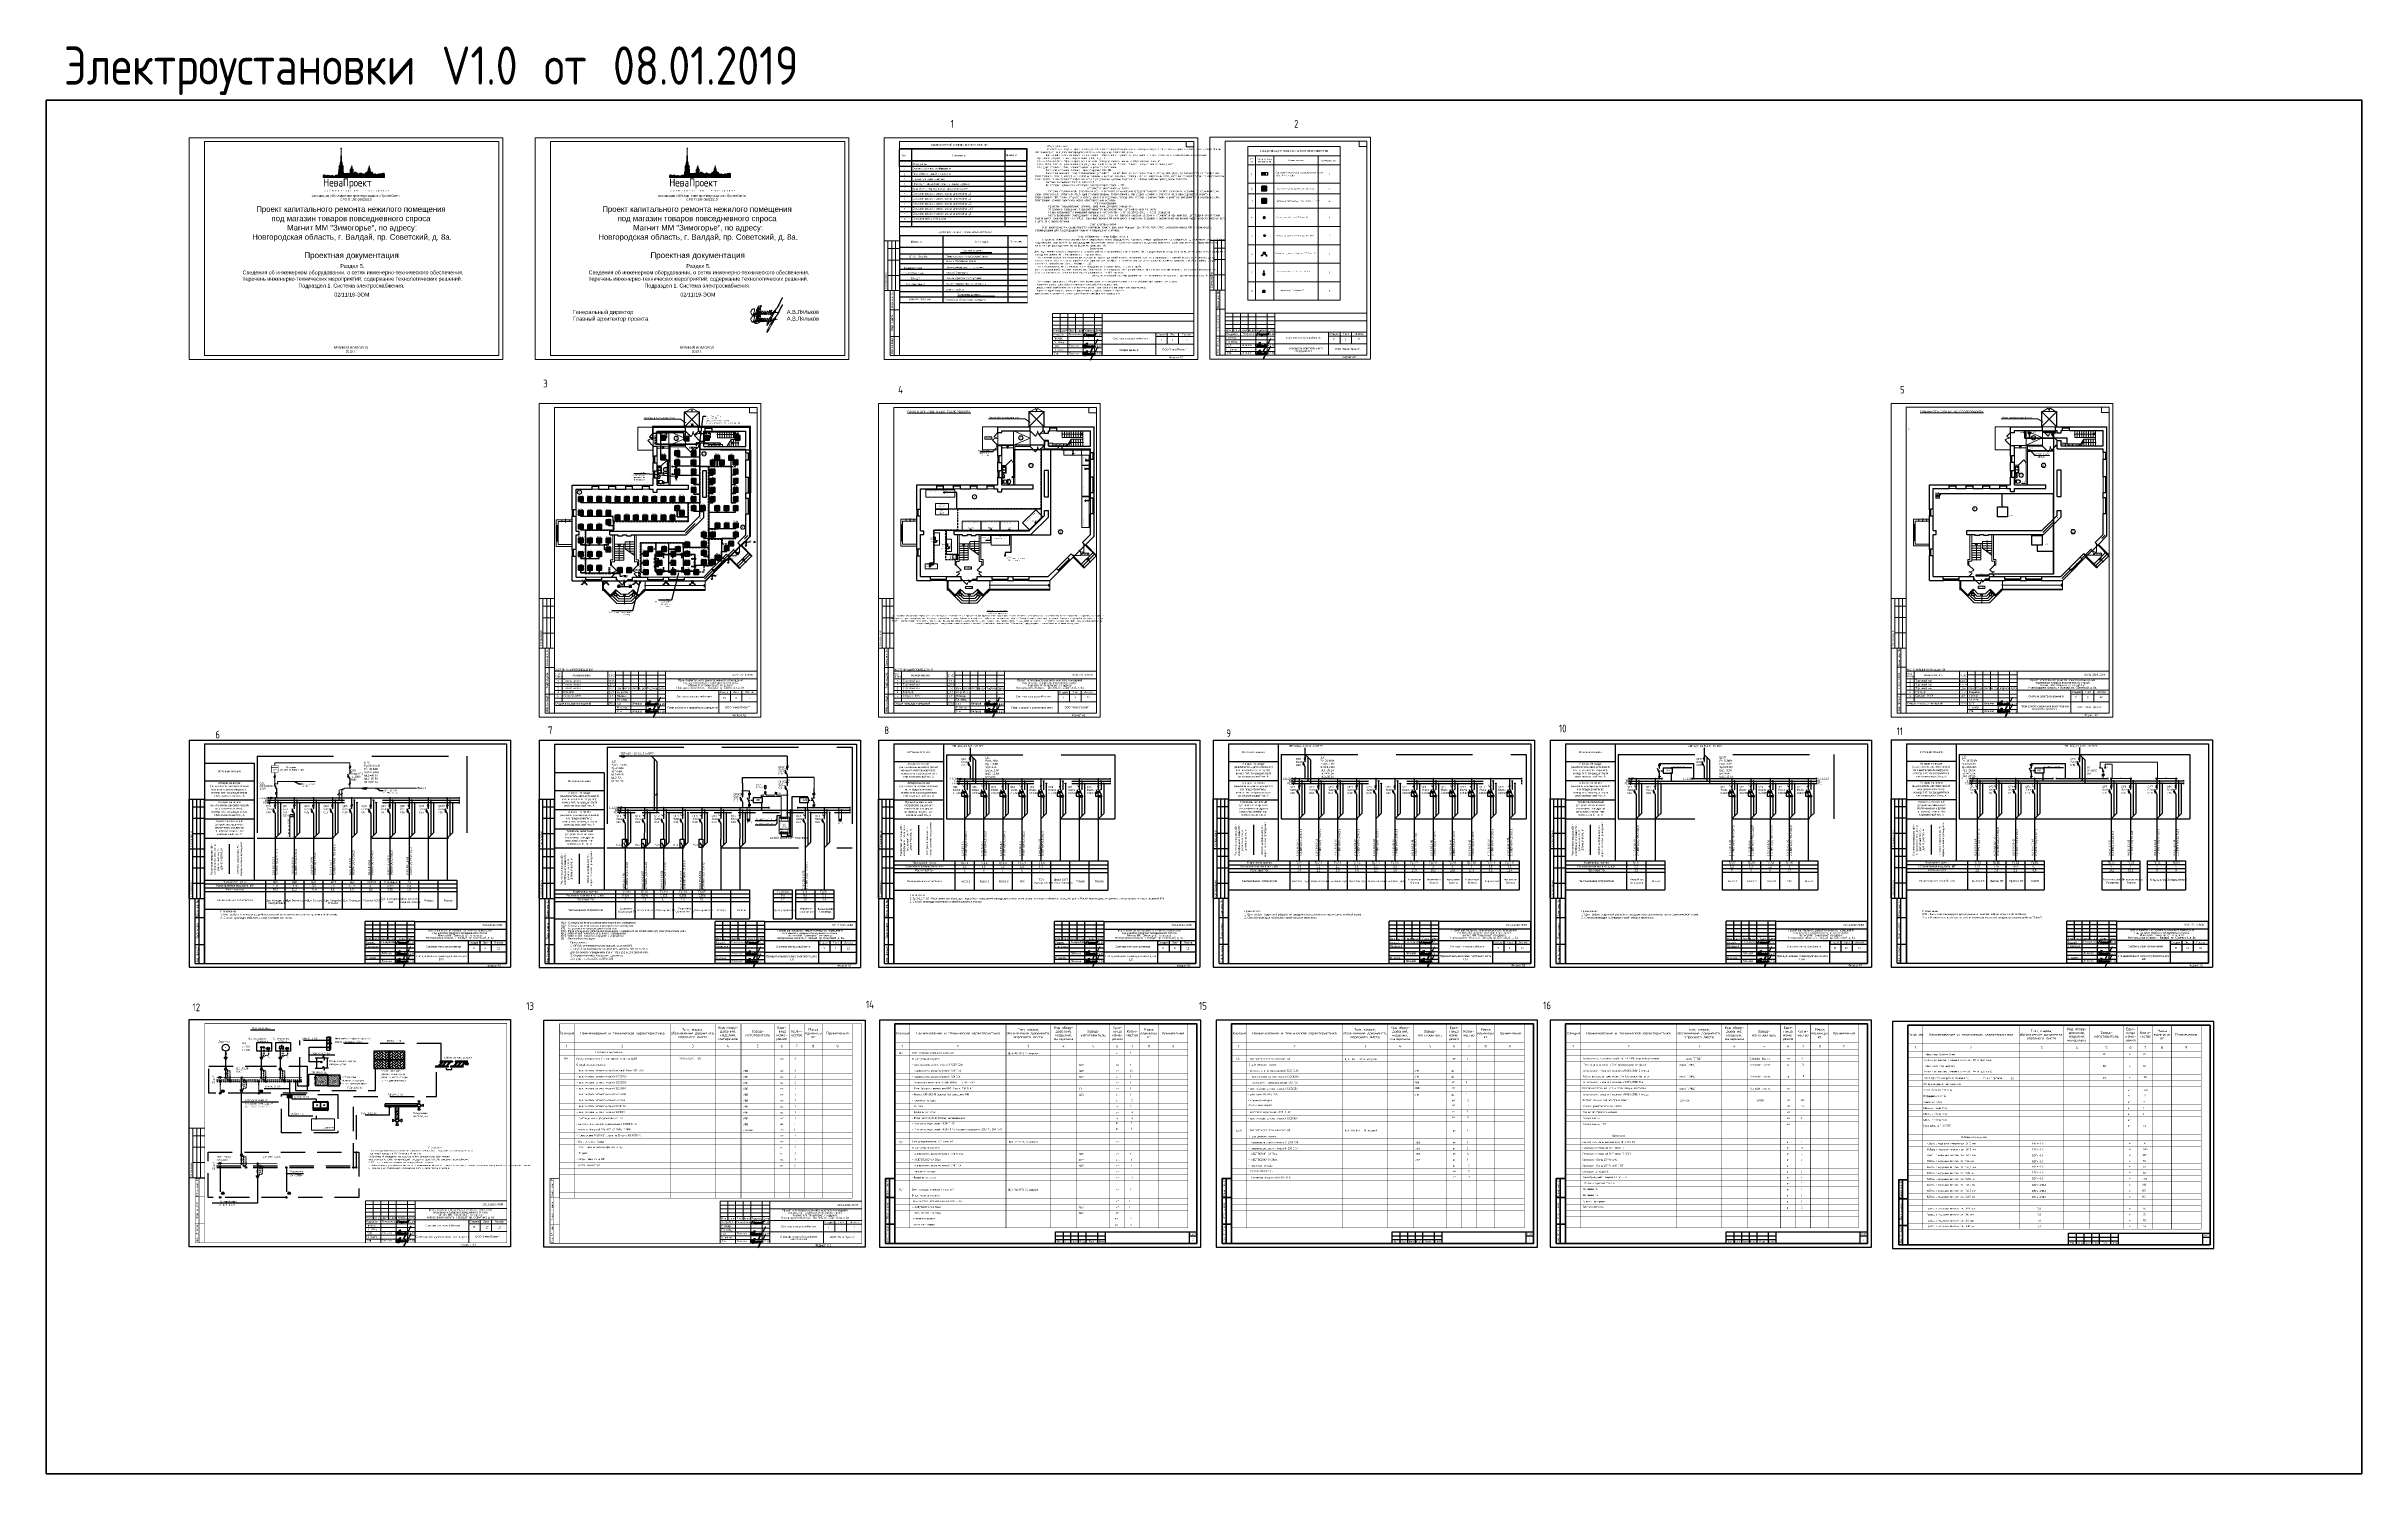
# Model space of a CAD drawing. Header units: metres. Extents: x -1525 to -1043, y -1331 to -1144.
# Drawn here: x -1524.9 to -1222.2, y -1331 to -1144.4 of the extents above; entities that cross this region are included whole.
import ezdxf
from ezdxf import colors
from ezdxf.entities.mleader import LeaderData, LeaderLine
from ezdxf.enums import TextEntityAlignment as Align
from ezdxf.math import Vec2, Vec3

# ---------------------------------------------------------------- set-up
doc = ezdxf.new("R2010")
doc.units = ezdxf.units.M
doc.header["$MEASUREMENT"] = 0
for name, pattern in [('( Hidden )', [0.375, 0.25, -0.125]), ('DGN Style 3', [3.145849, 2.247035, -0.898814]), ('DGN Style 4', [3.597503, 1.797628, -0.898814, 0.002247, -0.898814]), ('ELPROJECT1', [15, 10, -5]), ('невидимая2', [4.7625, 3.175, -1.5875])]:
    doc.linetypes.add(name, pattern=pattern)
for name, color, linetype in [('04-ЭО_схема', 250, 'Continuous'), ('ELPROJECT', 7, 'Continuous'), ('PDF _ITAB-bus', 3, 'Continuous'), ('PDF _ITAB-light', 3, 'Continuous'), ('PDF _ITAB-light direct', 2, 'Continuous'), ('PDF _Текст', 7, 'Continuous'), ('САНТЕХ', 5, 'Continuous'), ('ЭЛЕКТРИК', 7, 'Continuous'), ('ЭО-ЭМ', 7, 'Continuous'), ('ЭО_схема', 250, 'Continuous')]:
    doc.layers.add(name, color=color, linetype=linetype)
for name, color, linetype, lineweight in [('_ЭОМ', 10, 'Continuous', 30), ('Level 50', 7, 'Continuous', 0), ('Level 63', 7, 'Continuous', 0), ('Вентиляция', 7, 'Continuous', 0), ('контур здания на ситуации', 1, 'Continuous', 30), ('Лист', 7, 'Continuous', 0), ('оборудование', 7, 'Continuous', 13), ('Рамка', 7, 'Continuous', 0), ('Текст', 7, 'Continuous', 13), ('ЭО', 2, 'Continuous', 30), ('ЭС', 5, 'Continuous', 30)]:
    doc.layers.add(name, color=color, linetype=linetype, lineweight=lineweight)
doc.styles.add('-ISOCPEUR-', font='isocpeur.ttf')
doc.styles.add('ADESK1', font='romans__.ttf')
doc.styles.add('ELPROJECT', font='Arial')
doc.styles.add('GOST 2.304', font='CS_Gost2304.shx')
doc.styles.add('PDF Arial', font='arial.ttf')
doc.styles.get("Standard").update_dxf_attribs({"font": 'txt.shx', "width": 0.8, "height": 0.0025})
doc.styles.add('Style-Arial', font='arial.ttf')
doc.styles.add('Times', font='CS_Gost2304.shx')
doc.styles.add('перспектива_2011', font='times.ttf')
doc.styles.add('СЛ', font='romans.shx', dxfattribs={"width": 0.8, "oblique": 15, "height": 0.2})
doc.styles.add('СЛ - стандарт', font='isocpeur.ttf', dxfattribs={"height": 200})
doc.styles.add('ЭОЭМ', font='monotxt.shx', dxfattribs={"width": 0.8})

# ---------------------------------------------------------------- blocks, each defined once
blk = doc.blocks.new('*U5')
at = {"color": 7, "linetype": 'Continuous', "lineweight": 13}
for p, q in [((-12.49, 20), (14.01, 20)), ((-12.49, 20), (-12.49, -20)), ((13.01, 20), (13.01, 19.3)), ((13.01, 19.3), (14.01, 19.3)), ((14.01, 20), (14.01, -20)), ((-14.49, -5), (-12.49, -5)), ((-14.49, -5), (-14.49, -11.5)), ((-13.99, -5), (-13.99, -11.5)), ((-13.99, -6), (-12.49, -6)), ((-13.49, -5), (-13.49, -11.5)), ((-12.99, -5), (-12.99, -11.5)), ((-13.99, -7.5), (-12.49, -7.5)), ((-14.49, -11.5), (-12.49, -11.5)), ((-13.99, -9.5), (-12.49, -9.5)), ((-13.69, -11.5), (-12.49, -11.5)), ((-13.19, -20), (-13.19, -11.5)), ((-13.69, -14), (-12.49, -14)), ((-4.49, -14.5), (14.01, -14.5)), ((-4.49, -14.5), (-4.49, -20)), ((-3.49, -14.5), (-3.49, -17)), ((-2.49, -14.5), (-2.49, -20)), ((-1.49, -14.5), (-1.49, -17)), ((-0.49, -14.5), (-0.49, -20)), ((1.01, -14.5), (1.01, -20)), ((2.01, -14.5), (2.01, -20)), ((-13.69, -17.5), (-12.49, -17.5)), ((-4.49, -16.5), (2.01, -16.5)), ((-4.49, -17), (2.01, -17)), ((2.01, -15.5), (14.01, -15.5)), ((2.01, -17), (14.01, -17)), ((9.01, -17.5), (14.01, -17.5)), ((-12.93, -20), (14.01, -20)), ((2.01, -18.5), (14.01, -18.5))]:
    blk.add_line(p, q, dxfattribs=at)
at = {"color": 7, "linetype": 'Continuous', "lineweight": 0}
for p, q in [((-4.49, -15), (2.01, -15)), ((-4.49, -15.5), (2.01, -15.5)), ((-4.49, -16), (2.01, -16)), ((-4.49, -17.5), (2.01, -17.5)), ((-4.49, -18), (2.01, -18)), ((-4.49, -18.5), (2.01, -18.5)), ((-4.49, -19), (2.01, -19)), ((-4.49, -19.5), (2.01, -19.5))]:
    blk.add_line(p, q, dxfattribs=at)
at = {"color": 7, "linetype": 'Continuous', "lineweight": 0, "flags": 128}
blk.add_lwpolyline([(14.51, 20.5), (-14.49, 20.5), (-14.49, -20.5), (14.51, -20.5), (14.51, 20.5)], close=True, dxfattribs=at)
at = {"color": 7, "linetype": 'Continuous', "lineweight": 13, "flags": 128}
for points in [[(-12.49, -20), (-13.69, -20), (-13.69, -11.5)], [(9.01, -17), (9.01, -20)], [(10.51, -17), (10.51, -18.5)], [(12.01, -17), (12.01, -18.5)]]:
    blk.add_lwpolyline(points, dxfattribs=at)
at = {"color": 7, "linetype": 'Continuous', "lineweight": 0, "style": 'Style-Arial'}
for s, p in [('Согласовано', (-14.26, -10.17)), ('Взам. инв. №', (-13.44, -12.71)), ('Подп. и дата', (-13.46, -15.74)), ('Инв. № подл.', (-13.46, -18.71))]:
    blk.add_text(s, height=0.25, rotation=90, dxfattribs=at).set_placement(p, align=Align.MIDDLE_CENTER)
for s, p in [('Изм.', (-3.98, -16.73)), ('Разработ.', (-3.52, -17.23)), ('Провер.', (-3.67, -17.73)), ('Гл. спец.', (-3.61, -18.21)), ('Кол.уч', (-3, -16.73)), ('Лист', (-1.96, -16.73)), ('№ док', (-1.01, -16.73)), ('Подпись', (0.27, -16.73)), ('Дата', (1.52, -16.73)), ('Стадия', (9.73, -17.22)), ('Лист', (11.28, -17.22)), ('Листов', (13.01, -17.22)), ('Н. контр.', (-3.61, -19.23)), ('ГАП', (-3.99, -18.76)), ('Утв.', (-3.97, -19.7)), ('ООО "Нева Проект"', (11.44, -19.21)), ('Формат А2', (11.67, -20.25))]:
    blk.add_text(s, height=0.25, dxfattribs=at).set_placement(p, align=Align.MIDDLE_CENTER)
blk = doc.blocks.new('*U11')
at = {"color": 7, "linetype": 'Continuous', "lineweight": 13}
for radius in [0.291, 0.252]:
    blk.add_circle((0, 0), radius, dxfattribs=at)
at = {"color": 7, "linetype": 'Continuous', "lineweight": 13, "style": 'Style-Arial'}
blk.add_text('1', height=0.25, dxfattribs=at).set_placement((-0.11, 0.13), align=Align.TOP_LEFT)
blk = doc.blocks.new('*U12')
at = {"color": 7, "linetype": 'Continuous', "lineweight": 13}
for radius in [0.291, 0.252]:
    blk.add_circle((0, 0), radius, dxfattribs=at)
at = {"color": 7, "linetype": 'Continuous', "lineweight": 13, "style": 'Style-Arial'}
blk.add_text('2', height=0.25, dxfattribs=at).set_placement((-0.11, 0.13), align=Align.TOP_LEFT)
blk = doc.blocks.new('*U6')
at = {"color": 7, "linetype": 'Continuous', "lineweight": 13}
for radius in [0.291, 0.252]:
    blk.add_circle((0, 0), radius, dxfattribs=at)
at = {"color": 7, "linetype": 'Continuous', "lineweight": 13, "style": 'Style-Arial'}
blk.add_text('3', height=0.25, dxfattribs=at).set_placement((-0.11, 0.13), align=Align.TOP_LEFT)
blk = doc.blocks.new('*U13')
at = {"color": 7, "linetype": 'Continuous', "lineweight": 13}
for radius in [0.291, 0.252]:
    blk.add_circle((0, 0), radius, dxfattribs=at)
at = {"color": 7, "linetype": 'Continuous', "lineweight": 13, "style": 'Style-Arial'}
blk.add_text('4', height=0.25, dxfattribs=at).set_placement((-0.11, 0.13), align=Align.TOP_LEFT)
blk = doc.blocks.new('*U7')
at = {"color": 7, "linetype": 'Continuous', "lineweight": 13}
for radius in [0.291, 0.252]:
    blk.add_circle((0, 0), radius, dxfattribs=at)
at = {"color": 7, "linetype": 'Continuous', "lineweight": 13, "style": 'Style-Arial'}
blk.add_text('5', height=0.25, dxfattribs=at).set_placement((-0.11, 0.13), align=Align.TOP_LEFT)
blk = doc.blocks.new('SINK10')
at = {"color": 8, "linetype": 'Continuous', "lineweight": 13}
for p, q in [((-23, 0), (-23, -17)), ((23, 0), (-23, 0)), ((23, 0), (23, -17)), ((-17, -11), (-18, -12)), ((-18, -12), (-18, -13)), ((-18, -13), (-18, -17)), ((-16, -9), (-17, -10)), ((-17, -10), (-17, -11)), ((-15, -8), (-16, -9)), ((-14, -8), (-15, -8)), ((-12, -7), (-14, -8)), ((-11, -7), (-12, -7)), ((-9, -7), (-11, -7)), ((-9, -7), (-9, -7)), ((9, -7), (-9, -7)), ((9, -7), (9, -7)), ((11, -7), (9, -7)), ((12, -7), (11, -7)), ((14, -8), (12, -7)), ((15, -8), (14, -8)), ((16, -9), (15, -8)), ((17, -10), (16, -9)), ((17, -11), (17, -10)), ((18, -12), (17, -11)), ((18, -13), (18, -12)), ((18, -13), (18, -17))]:
    blk.add_line(p, q, dxfattribs=at)
for centre, radius, start, end in [((-9, -17), 13.9, 180, 241.5254), ((-9, -17), 8.89, 180, 241.5254), ((0, 0), 33, 241.5254, 298.4746), ((0, 0), 28, 241.5254, 298.4746), ((0, -15), 1.75, 0, 360), ((9, -17), 8.89, 298.4746, 360), ((9, -17), 13.9, 298.4746, 360)]:
    blk.add_arc(centre, radius, start, end, dxfattribs=at)
blk = doc.blocks.new('SINK4')
at = {"color": 8, "linetype": 'Continuous', "lineweight": 13}
for p, q in [((-45, 0), (45, 0)), ((-45, -60), (-45, 0)), ((-45, -2), (45, -2)), ((-45, -60), (45, -60)), ((-40, -10), (-40, -52)), ((35, -5), (-35, -5)), ((-35, -20), (-35, -47)), ((-35, -57), (35, -57)), ((-7, -15), (-30, -15)), ((-30, -52), (-7, -52)), ((-6, -12), (-7, -11)), ((-7, -11), (-7, -11)), ((-7, -11), (-7, -11)), ((-3, -11), (-7, -11)), ((-7, -11), (-7, -12)), ((-7, -13), (-7, -12)), ((-7, -12), (-7, -12)), ((-7, -12), (-7, -12)), ((-7, -12), (-7, -12)), ((-7, -12), (-7, -12)), ((-7, -12), (-7, -13)), ((-6, -13), (-7, -13)), ((-7, -13), (-7, -13)), ((-7, -13), (-7, -14)), ((-7, -14), (-7, -15)), ((-7, -15), (-7, -15)), ((-7, -15), (-7, -15)), ((-7, -15), (-6, -16)), ((-6, -13), (-6, -12)), ((-6, -12), (-6, -12)), ((-5, -14), (-6, -13)), ((-6, -13), (-6, -13)), ((-6, -14), (-6, -13)), ((-2, -14), (-6, -16)), ((-6, -14), (-6, -14)), ((-6, -15), (-6, -14)), ((-6, -16), (-6, -15)), ((-6, -15), (-6, -15)), ((-6, -16), (-6, -16)), ((-6, -16), (-5, -16)), ((-6, -16), (-6, -16)), ((-6, -16), (-6, -16)), ((-6, -16), (-6, -16)), ((-5, -15), (-5, -14)), ((-5, -16), (-5, -15)), ((-5, -16), (-5, -16)), ((-2, -10), (-3, -11)), ((-3, -11), (-3, -11)), ((-2, -11), (-3, -11)), ((-2, -12), (-3, -11)), ((-3, -11), (-3, -11)), ((-3, -11), (-3, -11)), ((-1, -9), (-2, -10)), ((-2, -10), (-2, -10)), ((-1, -11), (-2, -12)), ((-2, -13), (-2, -12)), ((-2, -12), (-2, -12)), ((-2, -12), (-1, -13)), ((-2, -13), (-2, -13)), ((-2, -14), (-2, -13)), ((-2, -13), (-2, -13)), ((-2, -14), (-2, -14)), ((-2, -14), (-1, -15)), ((-1, -14), (-2, -14)), ((-2, -14), (-2, -14)), ((-2, -14), (-2, -14)), ((-2, -47), (-2, -20)), ((0, -9), (-1, -9)), ((0, -11), (-1, -11)), ((0, -11), (-1, -11)), ((-1, -11), (-1, -12)), ((0, -11), (-1, -12)), ((-1, -12), (-1, -12)), ((-1, -12), (-1, -12)), ((-1, -12), (-1, -32)), ((-1, -13), (-1, -13)), ((-1, -15), (-1, -15)), ((-1, -32), (-1, -31)), ((0, -33), (-1, -32)), ((-1, -32), (-1, -32)), ((-1, -33), (-1, -32)), ((0, -33), (-1, -33)), ((0, -33), (-1, -33)), ((-1, -33), (-1, -33)), ((1, -9), (0, -9)), ((0, -11), (0, -11)), ((1, -11), (0, -11)), ((1, -11), (0, -11)), ((0, -11), (0, -11)), ((1, -12), (0, -11)), ((0, -11), (0, -11)), ((1, -32), (0, -33)), ((0, -33), (0, -33)), ((1, -33), (0, -33)), ((0, -33), (0, -33)), ((1, -33), (0, -33)), ((0, -33), (0, -33)), ((2, -10), (1, -9)), ((1, -12), (1, -11)), ((1, -12), (1, -11)), ((1, -13), (1, -12)), ((1, -12), (1, -12)), ((1, -12), (1, -12)), ((1, -12), (1, -32)), ((1, -13), (1, -13)), ((1, -15), (2, -14)), ((1, -14), (2, -14)), ((1, -15), (1, -15)), ((1, -20), (1, -47)), ((1, -31), (1, -32)), ((1, -32), (1, -32)), ((1, -32), (1, -33)), ((1, -33), (1, -33)), ((3, -11), (2, -10)), ((2, -10), (2, -10)), ((2, -11), (3, -11)), ((3, -11), (2, -12)), ((2, -12), (2, -12)), ((2, -12), (2, -13)), ((2, -13), (2, -13)), ((2, -13), (2, -13)), ((2, -13), (2, -14)), ((2, -14), (2, -14)), ((2, -14), (2, -14)), ((2, -14), (2, -14)), ((2, -14), (6, -16)), ((3, -11), (3, -11)), ((3, -11), (3, -11)), ((3, -11), (3, -11)), ((3, -11), (7, -11)), ((6, -13), (5, -14)), ((5, -14), (5, -15)), ((5, -15), (5, -16)), ((5, -16), (5, -16)), ((5, -16), (6, -16)), ((7, -11), (6, -12)), ((6, -12), (6, -12)), ((6, -12), (6, -13)), ((6, -13), (6, -13)), ((7, -13), (6, -13)), ((6, -13), (6, -14)), ((6, -14), (6, -14)), ((6, -14), (6, -15)), ((30, -15), (6, -15)), ((6, -15), (6, -15)), ((6, -15), (6, -16)), ((6, -16), (7, -15)), ((6, -16), (6, -16)), ((6, -16), (6, -16)), ((6, -16), (6, -16)), ((6, -16), (6, -16)), ((6, -52), (30, -52)), ((7, -11), (7, -11)), ((7, -11), (7, -11)), ((7, -11), (7, -12)), ((7, -13), (7, -12)), ((7, -12), (7, -12)), ((7, -12), (7, -12)), ((7, -12), (7, -12)), ((7, -12), (7, -12)), ((7, -12), (7, -13)), ((7, -14), (7, -13)), ((7, -13), (7, -13)), ((7, -15), (7, -14)), ((7, -15), (7, -15)), ((7, -15), (7, -15)), ((35, -47), (35, -20)), ((40, -52), (40, -10)), ((45, -60), (45, 0))]:
    blk.add_line(p, q, dxfattribs=at)
for centre, start, end in [((-35, -10), 90, 180), ((-35, -52), 180, 270), ((-30, -20), 90, 180), ((-30, -47), 180, 270), ((-7, -20), 0, 90), ((-7, -47), 270, 0), ((6, -20), 90, 180), ((6, -47), 180, 270), ((30, -20), 0, 90), ((30, -47), 270, 0), ((35, -10), 0, 90), ((35, -52), 270, 0)]:
    blk.add_arc(centre, 5, start, end, dxfattribs=at)
for p in [(-35, -57), (-30, -52), (6, -52)]:
    blk.add_point(p, dxfattribs=at)
blk = doc.blocks.new('ун3_1')
at = {"color": 8, "linetype": 'Continuous', "lineweight": 13}
for p, q in [((-0.26, 0.03), (-0.26, 0.14)), ((-0.24, 0.35), (-0.21, 0.18)), ((0.23, 0), (-0.23, 0)), ((-0.22, 0.06), (-0.22, 0.13)), ((0.19, 0.3), (-0.19, 0.3)), ((-0.15, 0.23), (-0.19, 0.23)), ((0.13, 0.23), (-0.13, 0.23)), ((0.19, 0.23), (0.15, 0.23)), ((0.24, 0.35), (0.21, 0.18)), ((0.22, 0.13), (0.22, 0.06)), ((0.26, 0.14), (0.26, 0.03))]:
    blk.add_line(p, q, dxfattribs=at)
at = {"color": 8, "linetype": 'Continuous', "lineweight": 13, "flags": 128}
for points in [[(-0.13, 0.25), (-0.13, 0.21), (-0.15, 0.21), (-0.15, 0.25), (-0.13, 0.25)], [(0.13, 0.25), (0.13, 0.21), (0.15, 0.21), (0.15, 0.25), (0.13, 0.25)]]:
    blk.add_lwpolyline(points, close=True, dxfattribs=at)
at = {"color": 8, "linetype": 'Continuous', "lineweight": 13}
blk.add_circle((0, 0.1), 0.0222, dxfattribs=at)
for centre, radius, start, end in [((0.38, 0.52), 0.639, 165.2133, 180), ((0.38, 0.52), 0.639, 180, 194.7867), ((-0.23, 0.14), 0.026, 106.9888, 180), ((-0.23, 0.03), 0.026, 180, 270), ((0.19, 0.57), 0.446, 147.4922, 165.2133), ((0.19, 0.47), 0.446, 194.7867, 211.8511), ((0, -0.62), 0.827, 73.0112, 106.9888), ((0.34, 0.52), 0.573, 165.2133, 180), ((0.34, 0.52), 0.573, 180, 194.7867), ((-0.2, 0.13), 0.026, 104.5756, 180), ((-0.2, 0.06), 0.026, 180, 287.342), ((0.17, 0.56), 0.4, 147.4922, 165.2133), ((0.17, 0.47), 0.4, 194.7867, 206.0947), ((0, -0.62), 0.801, 75.4244, 104.5756), ((0, -0.56), 0.628, 72.658, 107.342), ((0.07, 0.64), 0.306, 123.0235, 147.4922), ((0.07, 0.63), 0.275, 123.0235, 147.4922), ((0, 0.75), 0.17, 90, 123.0235), ((0, 0.73), 0.153, 90, 123.0235), ((0, 0.75), 0.17, 56.9765, 90), ((0, 0.73), 0.153, 56.9765, 90), ((-0.07, 0.63), 0.275, 32.5078, 56.9765), ((-0.07, 0.64), 0.306, 32.5078, 56.9765), ((-0.17, 0.56), 0.4, 14.7867, 32.5078), ((-0.19, 0.57), 0.446, 14.7867, 32.5078), ((-0.17, 0.47), 0.4, 333.9053, 345.2133), ((-0.19, 0.47), 0.446, 328.1489, 345.2133), ((0.2, 0.06), 0.026, 252.658, 0), ((0.2, 0.13), 0.026, 0, 75.4244), ((-0.34, 0.52), 0.573, 0, 14.7867), ((-0.34, 0.52), 0.573, 345.2133, 0), ((0.23, 0.03), 0.026, 270, 0), ((-0.38, 0.52), 0.639, 0, 14.7867), ((-0.38, 0.52), 0.639, 345.2133, 0), ((0.23, 0.14), 0.026, 0, 73.0112)]:
    blk.add_arc(centre, radius, start, end, dxfattribs=at)
at = {"color": 8, "linetype": 'Continuous', "lineweight": 13, "insert": (0.05, 0.05), "char_height": 0.013, "width": 61.8485, "attachment_point": 3}
blk.add_mtext('Spais Shattl', dxfattribs=at)
blk = doc.blocks.new('*U15')
at = {"color": 7, "linetype": 'Continuous', "lineweight": 13}
for p, q in [((-0.47, -1.04), (1.04, 0.47)), ((-0.05, -1.46), (1.46, 0.05)), ((1.5, 0.01), (0.05, 1.46)), ((1.53, 0.05), (0.08, 1.5)), ((1.53, 0.12), (0.12, 1.53)), ((1.07, 0.51), (1.11, 0.54)), ((1.5, 0.08), (1.53, 0.12)), ((1.5, 0.01), (1.53, 0.05)), ((-1.53, -0.12), (-0.12, -1.53)), ((-1.5, -0.08), (-0.05, -1.53)), ((-1.46, -0.05), (-0.01, -1.5)), ((-0.54, -1.11), (-0.51, -1.07)), ((-0.12, -1.53), (-0.08, -1.5)), ((-0.05, -1.53), (-0.01, -1.5))]:
    blk.add_line(p, q, dxfattribs=at)
at = {"color": 7, "linetype": 'Continuous', "lineweight": 0}
for p, q in [((-0.26, -1.25), (1.25, 0.26)), ((1.29, 0.3), (1.32, 0.33)), ((-0.33, -1.32), (-0.3, -1.29)), ((0.71, -0.71), (0.28, -0.28)), ((0.52, -0.28), (0.28, -0.28)), ((0.28, -0.52), (0.28, -0.28))]:
    blk.add_line(p, q, dxfattribs=at)
blk.add_circle((0.71, -0.71), 0.0502, dxfattribs=at)
blk = doc.blocks.new('*U16')
at = {"color": 7, "linetype": 'Continuous', "lineweight": 13}
for p, q in [((0.69, 0.65), (0.69, -0.3)), ((-0.65, -0.69), (0.3, -0.69))]:
    blk.add_line(p, q, dxfattribs=at)
at = {"color": 7, "linetype": 'Continuous', "lineweight": 13, "flags": 128}
for points in [[(0.65, 0.69), (0.71, 0.75), (0.75, 0.71), (0.69, 0.65), (0.65, 0.69)], [(-0.75, -0.71), (-0.69, -0.65), (-0.65, -0.69), (-0.71, -0.75), (-0.75, -0.71)]]:
    blk.add_lwpolyline(points, close=True, dxfattribs=at)
at = {"color": 7, "linetype": 'Continuous', "lineweight": 0}
for centre, start, end in [((-0.65, -0.69), 0, 45), ((0.69, 0.65), 225, 270)]:
    blk.add_arc(centre, 0.945, start, end, dxfattribs=at)
blk = doc.blocks.new('*U17')
at = {"color": 7, "linetype": 'Continuous', "lineweight": 13}
for p, q in [((-0.85, 0.79), (-0.11, 1.21)), ((-0.85, 0.74), (-0.85, 0.79)), ((0.85, 0.79), (0.11, 1.21)), ((0.85, 0.74), (0.85, 0.79))]:
    blk.add_line(p, q, dxfattribs=at)
at = {"color": 7, "linetype": 'Continuous', "lineweight": 13, "flags": 128}
for points in [[(-1, -1.21), (-1, 0.79), (-0.85, 0.79)], [(-0.95, -1.21), (-0.95, 0.74), (-0.85, 0.74)], [(0.85, 0.79), (1, 0.79), (1, -1.21)], [(0.85, 0.74), (0.95, 0.74), (0.95, -1.21)]]:
    blk.add_lwpolyline(points, dxfattribs=at)
at = {"color": 7, "linetype": 'Continuous', "lineweight": 0}
for centre, start, end in [((-0.85, 0.79), 0, 30), ((0.85, 0.79), 150, 180)]:
    blk.add_arc(centre, 0.85, start, end, dxfattribs=at)
blk = doc.blocks.new('*U43')
at = {"true_color": 0xffffff}
h = blk.add_hatch(color=7, dxfattribs=at)
h.dxf.hatch_style = 1
edge = h.paths.add_edge_path()
edge.add_line((8, -41), (8, -16))
edge.add_arc((8, -28), 12.5, 90, 270)
at = {"color": 0, "lineweight": 30}
for p, q in [((-17, -23), (-3, -23)), ((-17, -33), (-3, -33)), ((-4, -41), (-4, -16))]:
    blk.add_line(p, q, dxfattribs=at)
blk.add_lwpolyline([(8, -41), (8, -16, 1)], format="xyb", close=True, dxfattribs=at)
blk = doc.blocks.new('*U28')
at = {"true_color": 0xffffff}
h = blk.add_hatch(color=7, dxfattribs=at)
h.dxf.hatch_style = 1
edge = h.paths.add_edge_path()
edge.add_line((-4, -23), (21, -23))
edge.add_arc((8, -23), 12.5, 0, 180)
at = {"color": 0, "lineweight": 30}
for p, q in [((3, 2), (3, -11)), ((13, 2), (13, -11)), ((-4, -10), (21, -10))]:
    blk.add_line(p, q, dxfattribs=at)
blk.add_lwpolyline([(-4, -23), (21, -23, 1)], format="xyb", close=True, dxfattribs=at)
blk = doc.blocks.new('*U33')
at = {"true_color": 0xffffff}
h = blk.add_hatch(color=7, dxfattribs=at)
h.dxf.hatch_style = 1
edge = h.paths.add_edge_path()
edge.add_line((-5, -15), (20, -15))
edge.add_arc((8, -15), 12.5, 0, 180)
at = {"color": 0, "lineweight": 30}
for p, q in [((3, 10), (3, -4)), ((13, 10), (13, -4)), ((-5, -3), (20, -3))]:
    blk.add_line(p, q, dxfattribs=at)
blk.add_lwpolyline([(-5, -15), (20, -15, 1)], format="xyb", close=True, dxfattribs=at)
blk = doc.blocks.new('*U29')
at = {"true_color": 0xffffff}
h = blk.add_hatch(color=7, dxfattribs=at)
h.dxf.hatch_style = 1
edge = h.paths.add_edge_path()
edge.add_line((-2, 5), (-2, -20))
edge.add_arc((-2, -7), 12.5, 270, 450)
at = {"color": 0, "lineweight": 30}
for p, q in [((10, 5), (10, -20)), ((23, -2), (9, -2)), ((23, -12), (9, -12))]:
    blk.add_line(p, q, dxfattribs=at)
blk.add_lwpolyline([(-2, 5), (-2, -20, 1)], format="xyb", close=True, dxfattribs=at)
blk = doc.blocks.new('*U30')
at = {"true_color": 0xffffff}
h = blk.add_hatch(color=7, dxfattribs=at)
h.dxf.hatch_style = 1
edge = h.paths.add_edge_path()
edge.add_line((-2, 5), (-2, -20))
edge.add_arc((-2, -7), 12.5, 270, 450)
at = {"color": 0, "lineweight": 30}
for p, q in [((10, 5), (10, -20)), ((23, -2), (9, -2)), ((23, -12), (9, -12))]:
    blk.add_line(p, q, dxfattribs=at)
blk.add_lwpolyline([(-2, 5), (-2, -20, 1)], format="xyb", close=True, dxfattribs=at)
blk = doc.blocks.new('*U31')
at = {"true_color": 0xffffff}
h = blk.add_hatch(color=7, dxfattribs=at)
h.dxf.hatch_style = 1
edge = h.paths.add_edge_path()
edge.add_line((-2, 6), (-2, -19))
edge.add_arc((-2, -6), 12.5, 270, 450)
at = {"color": 0, "lineweight": 30}
for p, q in [((10, 6), (10, -19)), ((23, -1), (9, -1)), ((23, -11), (9, -11))]:
    blk.add_line(p, q, dxfattribs=at)
blk.add_lwpolyline([(-2, 6), (-2, -19, 1)], format="xyb", close=True, dxfattribs=at)
blk = doc.blocks.new('*U38')
at = {"true_color": 0xffffff}
h = blk.add_hatch(color=7, dxfattribs=at)
h.dxf.hatch_style = 1
edge = h.paths.add_edge_path()
edge.add_line((62, -60), (87, -60))
edge.add_arc((75, -60), 12.5, 0, 180)
at = {"color": 0, "lineweight": 30}
for p, q in [((75, -48), (62, -35)), ((62, -48), (87, -48)), ((75, -35), (75, -48)), ((75, -48), (87, -35)), ((75, -48), (75, -60))]:
    blk.add_line(p, q, dxfattribs=at)
blk.add_lwpolyline([(62, -60), (87, -60, 1)], format="xyb", close=True, dxfattribs=at)
blk = doc.blocks.new('BLOCK_SWITCH_LINE')
for p, q in [((0, 0), (0, -4)), ((-3, -4), (0, -11)), ((0, -11), (0, -14.5))]:
    blk.add_line(p, q)
blk = doc.blocks.new('BLOCK_SWITCH')
for p, q in [((-0.4, -4.4), (0.4, -3.6)), ((-0.4, -3.6), (0.4, -4.4))]:
    blk.add_line(p, q)
blk.add_blockref('BLOCK_SWITCH_LINE', (0, 0))
blk = doc.blocks.new('BLOCK_AUTOMATIC')
for p, q in [((-3, -7), (-1.9138, -6.5345)), ((-3, -7), (-2.3, -8.6333)), ((-2.3, -8.6333), (-1.2138, -8.1678))]:
    blk.add_line(p, q)
blk.add_blockref('BLOCK_SWITCH', (0, 0))
blk = doc.blocks.new('BLOCK_DOT')
for radius in [0.5, 0.4, 0.3, 0.2, 0.1, 0]:
    blk.add_circle((0, 0), radius)
blk = doc.blocks.new('*U45')
at = {"true_color": 0xffffff}
h = blk.add_hatch(color=7, dxfattribs=at)
h.dxf.hatch_style = 1
h.paths.add_polyline_path([(10, 4, 1), (0, 4, 1)])
at = {"color": 0, "lineweight": 30}
for p in [(7, 9), (8, 24), (15, 21)]:
    blk.add_line(p, (11, 23), dxfattribs=at)
blk.add_circle((5, 4), 5.15, dxfattribs=at)
blk = doc.blocks.new('*U46')
at = {"true_color": 0xffffff}
h = blk.add_hatch(color=7, dxfattribs=at)
h.dxf.hatch_style = 1
h.paths.add_polyline_path([(10, 1, 1), (0, 1, 1)])
at = {"color": 0, "lineweight": 30}
for p in [(7, 6), (8, 21), (15, 18)]:
    blk.add_line(p, (11, 19), dxfattribs=at)
blk.add_circle((5, 1), 5.15, dxfattribs=at)
blk = doc.blocks.new('*U47')
at = {"true_color": 0xffffff}
h = blk.add_hatch(color=7, dxfattribs=at)
h.dxf.hatch_style = 1
h.paths.add_polyline_path([(-4, -15, 1), (-14, -15, 1)])
at = {"color": 0, "lineweight": 30}
for p in [(-7, -10), (-6, 5), (1, 2)]:
    blk.add_line(p, (-3, 3), dxfattribs=at)
blk.add_circle((-9, -15), 5.15, dxfattribs=at)
blk = doc.blocks.new('*U48')
at = {"true_color": 0xffffff}
h = blk.add_hatch(color=7, dxfattribs=at)
h.dxf.hatch_style = 1
h.paths.add_polyline_path([(18, -15, 1), (7, -15, 1)])
at = {"color": 0, "lineweight": 30}
for p in [(14, -10), (15, 5), (22, 2)]:
    blk.add_line(p, (19, 3), dxfattribs=at)
blk.add_circle((13, -15), 5.15, dxfattribs=at)
blk = doc.blocks.new('*U51')
at = {"true_color": 0xffffff}
h = blk.add_hatch(color=7, dxfattribs=at)
h.dxf.hatch_style = 1
edge = h.paths.add_edge_path()
edge.add_line((-47, -7), (-22, -7))
edge.add_arc((-35, -7), 12.5, 0, 180)
at = {"color": 0, "lineweight": 30}
for p, q in [((-47, 6), (-22, 6)), ((-35, 18), (-35, 6))]:
    blk.add_line(p, q, dxfattribs=at)
blk.add_lwpolyline([(-47, -7), (-22, -7, 1)], format="xyb", close=True, dxfattribs=at)
blk = doc.blocks.new('*U54')
at = {"true_color": 0xffffff}
h = blk.add_hatch(color=7, dxfattribs=at)
h.dxf.hatch_style = 1
edge = h.paths.add_edge_path()
edge.add_line((42, -2), (17, -2))
edge.add_arc((29, -2), 12.5, 180, 360)
at = {"color": 0, "lineweight": 30}
for p, q in [((42, -14), (17, -14)), ((24, -27), (24, -13)), ((34, -27), (34, -13))]:
    blk.add_line(p, q, dxfattribs=at)
blk.add_lwpolyline([(42, -2), (17, -2, 1)], format="xyb", close=True, dxfattribs=at)
blk = doc.blocks.new('*U53')
at = {"true_color": 0xffffff}
h = blk.add_hatch(color=7, dxfattribs=at)
h.dxf.hatch_style = 1
edge = h.paths.add_edge_path()
edge.add_line((42, -3), (17, -3))
edge.add_arc((29, -3), 12.5, 180, 360)
at = {"color": 0, "lineweight": 30}
for p, q in [((42, -15), (17, -15)), ((24, -28), (24, -14)), ((34, -28), (34, -14))]:
    blk.add_line(p, q, dxfattribs=at)
blk.add_lwpolyline([(42, -3), (17, -3, 1)], format="xyb", close=True, dxfattribs=at)
blk = doc.blocks.new('*U55')
at = {"true_color": 0xffffff}
h = blk.add_hatch(color=7, dxfattribs=at)
h.dxf.hatch_style = 1
edge = h.paths.add_edge_path()
edge.add_line((17, -12), (-8, -12))
edge.add_arc((4, -12), 12.5, 180, 360)
at = {"color": 0, "lineweight": 30}
for p, q in [((17, -25), (-8, -25)), ((-1, -37), (-1, -24)), ((9, -37), (9, -24))]:
    blk.add_line(p, q, dxfattribs=at)
blk.add_lwpolyline([(17, -12), (-8, -12, 1)], format="xyb", close=True, dxfattribs=at)
blk = doc.blocks.new('BLOCK_DIFF_AUTOMATIC')
for p, q in [((-2.65, -7.8167), (-3.75, -7.8167)), ((-3.75, -7.8167), (-3.75, -12.8167)), ((-3.75, -12.8167), (-1.25, -12.8167)), ((-3, -7), (-1.9138, -6.5345)), ((-3, -7), (-2.3, -8.6333)), ((-2.3, -8.6333), (-1.2138, -8.1678)), ((-1.9138, -6.5345), (1.5862, -6.5345)), ((-1.25, -12.8167), (-1.15, -12.6246)), ((-1.25, -12.8167), (-1.15, -13.0087)), ((-1.2138, -8.1678), (2.2862, -8.1678)), ((-1.15, -12.6246), (-1.05, -12.5474)), ((-1.15, -13.0087), (-1.05, -13.0859)), ((-1.05, -12.5474), (-0.95, -12.4897)), ((-1.05, -13.0859), (-0.95, -13.1436)), ((-0.95, -12.4897), (-0.85, -12.4425)), ((-0.95, -13.1436), (-0.85, -13.1908)), ((-0.85, -12.4425), (-0.75, -12.4021)), ((-0.85, -13.1908), (-0.75, -13.2312)), ((-0.75, -12.4021), (-0.65, -12.3667)), ((-0.75, -13.2312), (-0.65, -13.2667)), ((-0.65, -12.3667), (-0.55, -12.3351)), ((-0.65, -13.2667), (-0.55, -13.2982)), ((-0.55, -12.3351), (-0.45, -12.3068)), ((-0.55, -13.2982), (-0.45, -13.3266)), ((-0.45, -12.3068), (-0.35, -12.2811)), ((-0.45, -13.3266), (-0.35, -13.3523)), ((-0.35, -12.2811), (-0.25, -12.2576)), ((-0.35, -13.3523), (-0.25, -13.3757)), ((-0.25, -12.2576), (-0.15, -12.2363)), ((-0.25, -13.3757), (-0.15, -13.3971)), ((-0.15, -12.2363), (-0.05, -12.2167)), ((-0.15, -13.3971), (-0.05, -13.4167)), ((-0.05, -12.2167), (0.05, -12.1987)), ((-0.05, -13.4167), (0.05, -13.4346)), ((0.05, -12.1987), (0.15, -12.1822)), ((0.05, -13.4346), (0.15, -13.4511)), ((0.15, -12.1822), (0.25, -12.1671)), ((0.15, -13.4511), (0.25, -13.4662)), ((0.25, -12.1671), (0.35, -12.1533)), ((0.25, -13.4662), (0.35, -13.48)), ((0.35, -12.1533), (0.45, -12.1407)), ((0.35, -13.48), (0.45, -13.4926)), ((0.45, -12.1407), (0.55, -12.1293)), ((0.45, -13.4926), (0.55, -13.5041)), ((0.55, -12.1293), (0.65, -12.1189)), ((0.55, -13.5041), (0.65, -13.5144)), ((0.65, -12.1189), (0.75, -12.1096)), ((0.65, -13.5144), (0.75, -13.5238)), ((0.75, -12.1096), (0.85, -12.1012)), ((0.75, -13.5238), (0.85, -13.5321)), ((0.85, -12.1012), (0.95, -12.0938)), ((0.85, -13.5321), (0.95, -13.5395)), ((0.95, -12.0938), (1.05, -12.0874)), ((0.95, -13.5395), (1.05, -13.546)), ((1.05, -12.0874), (1.15, -12.0818)), ((1.05, -13.546), (1.15, -13.5515)), ((1.15, -12.0818), (1.25, -12.0772)), ((1.15, -13.5515), (1.25, -13.5562)), ((1.25, -12.0772), (1.35, -12.0734)), ((1.25, -13.5562), (1.35, -13.56)), ((1.35, -12.0734), (1.45, -12.0704)), ((1.35, -13.56), (1.45, -13.5629)), ((1.45, -12.0704), (1.55, -12.0683)), ((1.45, -13.5629), (1.55, -13.565)), ((1.55, -12.0683), (1.65, -12.0671)), ((1.55, -13.565), (1.65, -13.5662)), ((1.65, -12.0671), (1.75, -12.0667)), ((1.65, -13.5662), (1.75, -13.5667)), ((1.75, -12.0667), (1.85, -12.0671)), ((1.75, -13.5667), (1.85, -13.5662)), ((1.85, -12.0671), (1.95, -12.0683)), ((1.85, -13.5662), (1.95, -13.565)), ((1.95, -12.0683), (2.05, -12.0704)), ((1.95, -13.565), (2.05, -13.5629)), ((2.05, -12.0704), (2.15, -12.0734)), ((2.05, -13.5629), (2.15, -13.56)), ((2.15, -12.0734), (2.25, -12.0772)), ((2.15, -13.56), (2.25, -13.5562)), ((2.25, -12.0772), (2.35, -12.0818)), ((2.25, -13.5562), (2.35, -13.5515)), ((2.35, -12.0818), (2.45, -12.0874)), ((2.35, -13.5515), (2.45, -13.546)), ((2.45, -12.0874), (2.55, -12.0938)), ((2.45, -13.546), (2.55, -13.5395)), ((2.55, -12.0938), (2.65, -12.1012)), ((2.55, -13.5395), (2.65, -13.5321)), ((2.65, -12.1012), (2.75, -12.1096)), ((2.65, -13.5321), (2.75, -13.5238)), ((2.75, -12.1096), (2.85, -12.1189)), ((2.75, -13.5238), (2.85, -13.5144)), ((2.85, -12.1189), (2.95, -12.1293)), ((2.85, -13.5144), (2.95, -13.5041)), ((2.95, -12.1293), (3.05, -12.1407)), ((2.95, -13.5041), (3.05, -13.4926)), ((3.05, -12.1407), (3.15, -12.1533)), ((3.05, -13.4926), (3.15, -13.48)), ((3.15, -12.1533), (3.25, -12.1671)), ((3.15, -13.48), (3.25, -13.4662)), ((3.25, -12.1671), (3.35, -12.1822)), ((3.25, -13.4662), (3.35, -13.4511)), ((3.35, -12.1822), (3.45, -12.1987)), ((3.35, -13.4511), (3.45, -13.4346)), ((3.45, -12.1987), (3.55, -12.2167)), ((3.45, -13.4346), (3.55, -13.4167)), ((3.55, -12.2167), (3.65, -12.2363)), ((3.55, -13.4167), (3.65, -13.3971)), ((3.65, -12.2363), (3.75, -12.2576)), ((3.65, -13.3971), (3.75, -13.3757)), ((3.75, -12.2576), (3.85, -12.2811)), ((3.75, -13.3757), (3.85, -13.3523)), ((3.85, -12.2811), (3.95, -12.3068)), ((3.85, -13.3523), (3.95, -13.3266)), ((3.95, -12.3068), (4.05, -12.3351)), ((3.95, -13.3266), (4.05, -13.2982)), ((4.05, -12.3351), (4.15, -12.3667)), ((4.05, -13.2982), (4.15, -13.2667)), ((4.15, -12.3667), (4.25, -12.4021)), ((4.15, -13.2667), (4.25, -13.2312)), ((4.25, -12.4021), (4.35, -12.4425)), ((4.25, -13.2312), (4.35, -13.1908)), ((4.35, -12.4425), (4.45, -12.4897)), ((4.35, -13.1908), (4.45, -13.1436)), ((4.45, -12.4897), (4.55, -12.5474)), ((4.45, -13.1436), (4.55, -13.0859)), ((4.55, -12.5474), (4.65, -12.6246)), ((4.55, -13.0859), (4.65, -13.0087)), ((4.65, -12.6246), (4.75, -12.8167)), ((4.65, -13.0087), (4.75, -12.8167))]:
    blk.add_line(p, q)
for p in [(0, 0), (3.5, 0)]:
    blk.add_blockref('BLOCK_SWITCH', p)
blk = doc.blocks.new('*U57')
at = {"color": 7, "linetype": 'Continuous', "lineweight": 13}
for p, q in [((-12.49, 20), (14.01, 20)), ((-12.49, 20), (-12.49, -20)), ((13.01, 20), (13.01, 19.3)), ((13.01, 19.3), (14.01, 19.3)), ((14.01, 20), (14.01, -20)), ((-14.49, -5), (-12.49, -5)), ((-14.49, -5), (-14.49, -11.5)), ((-13.99, -5), (-13.99, -11.5)), ((-13.99, -6), (-12.49, -6)), ((-13.49, -5), (-13.49, -11.5)), ((-12.99, -5), (-12.99, -11.5)), ((-13.99, -7.5), (-12.49, -7.5)), ((-14.49, -11.5), (-12.49, -11.5)), ((-13.99, -9.5), (-12.49, -9.5)), ((-13.69, -11.5), (-12.49, -11.5)), ((-13.19, -20), (-13.19, -11.5)), ((-13.69, -14), (-12.49, -14)), ((-4.49, -14.5), (14.01, -14.5)), ((-4.49, -14.5), (-4.49, -20)), ((-3.49, -14.5), (-3.49, -17)), ((-2.49, -14.5), (-2.49, -20)), ((-1.49, -14.5), (-1.49, -17)), ((-0.49, -14.5), (-0.49, -20)), ((1.01, -14.5), (1.01, -20)), ((2.01, -14.5), (2.01, -20)), ((-13.69, -17.5), (-12.49, -17.5)), ((-4.49, -16.5), (2.01, -16.5)), ((-4.49, -17), (2.01, -17)), ((2.01, -15.5), (14.01, -15.5)), ((2.01, -17), (14.01, -17)), ((9.01, -17.5), (14.01, -17.5)), ((-12.93, -20), (14.01, -20)), ((2.01, -18.5), (14.01, -18.5))]:
    blk.add_line(p, q, dxfattribs=at)
at = {"color": 7, "linetype": 'Continuous', "lineweight": 0}
for p, q in [((-4.49, -15), (2.01, -15)), ((-4.49, -15.5), (2.01, -15.5)), ((-4.49, -16), (2.01, -16)), ((-4.49, -17.5), (2.01, -17.5)), ((-4.49, -18), (2.01, -18)), ((-4.49, -18.5), (2.01, -18.5)), ((-4.49, -19), (2.01, -19)), ((-4.49, -19.5), (2.01, -19.5))]:
    blk.add_line(p, q, dxfattribs=at)
at = {"color": 7, "linetype": 'Continuous', "lineweight": 0, "flags": 128}
blk.add_lwpolyline([(14.51, 20.5), (-14.49, 20.5), (-14.49, -20.5), (14.51, -20.5), (14.51, 20.5)], close=True, dxfattribs=at)
at = {"color": 7, "linetype": 'Continuous', "lineweight": 13, "flags": 128}
for points in [[(-12.49, -20), (-13.69, -20), (-13.69, -11.5)], [(9.01, -17), (9.01, -20)], [(10.51, -17), (10.51, -18.5)], [(12.01, -17), (12.01, -18.5)]]:
    blk.add_lwpolyline(points, dxfattribs=at)
at = {"color": 7, "linetype": 'Continuous', "lineweight": 0, "style": 'Style-Arial'}
for s, p in [('Согласовано', (-14.26, -10.17)), ('Взам. инв. №', (-13.44, -12.71)), ('Подп. и дата', (-13.46, -15.74)), ('Инв. № подл.', (-13.46, -18.71))]:
    blk.add_text(s, height=0.25, rotation=90, dxfattribs=at).set_placement(p, align=Align.MIDDLE_CENTER)
for s, p in [('Изм.', (-3.98, -16.73)), ('Разработ.', (-3.52, -17.23)), ('Провер.', (-3.67, -17.73)), ('Гл. спец.', (-3.61, -18.21)), ('Кол.уч', (-3, -16.73)), ('Лист', (-1.96, -16.73)), ('№ док', (-1.01, -16.73)), ('Подпись', (0.27, -16.73)), ('Дата', (1.52, -16.73)), ('Стадия', (9.73, -17.22)), ('Лист', (11.28, -17.22)), ('Листов', (13.01, -17.22)), ('Н. контр.', (-3.61, -19.23)), ('ГАП', (-3.99, -18.76)), ('Утв.', (-3.97, -19.7)), ('ООО "Нева Проект"', (11.44, -19.21)), ('Формат А2', (11.67, -20.25))]:
    blk.add_text(s, height=0.25, dxfattribs=at).set_placement(p, align=Align.MIDDLE_CENTER)
blk = doc.blocks.new('*U60')
at = {"color": 7, "linetype": 'Continuous', "lineweight": 13}
for radius in [0.291, 0.252]:
    blk.add_circle((0, 0), radius, dxfattribs=at)
at = {"color": 7, "linetype": 'Continuous', "lineweight": 13, "style": 'Style-Arial'}
blk.add_text('1', height=0.25, dxfattribs=at).set_placement((-0.11, 0.13), align=Align.TOP_LEFT)
blk = doc.blocks.new('*U61')
at = {"color": 7, "linetype": 'Continuous', "lineweight": 13}
for radius in [0.291, 0.252]:
    blk.add_circle((0, 0), radius, dxfattribs=at)
at = {"color": 7, "linetype": 'Continuous', "lineweight": 13, "style": 'Style-Arial'}
blk.add_text('2', height=0.25, dxfattribs=at).set_placement((-0.11, 0.13), align=Align.TOP_LEFT)
blk = doc.blocks.new('*U58')
at = {"color": 7, "linetype": 'Continuous', "lineweight": 13}
for radius in [0.291, 0.252]:
    blk.add_circle((0, 0), radius, dxfattribs=at)
at = {"color": 7, "linetype": 'Continuous', "lineweight": 13, "style": 'Style-Arial'}
blk.add_text('3', height=0.25, dxfattribs=at).set_placement((-0.11, 0.13), align=Align.TOP_LEFT)
blk = doc.blocks.new('*U62')
at = {"color": 7, "linetype": 'Continuous', "lineweight": 13}
for radius in [0.291, 0.252]:
    blk.add_circle((0, 0), radius, dxfattribs=at)
at = {"color": 7, "linetype": 'Continuous', "lineweight": 13, "style": 'Style-Arial'}
blk.add_text('4', height=0.25, dxfattribs=at).set_placement((-0.11, 0.13), align=Align.TOP_LEFT)
blk = doc.blocks.new('*U59')
at = {"color": 7, "linetype": 'Continuous', "lineweight": 13}
for radius in [0.291, 0.252]:
    blk.add_circle((0, 0), radius, dxfattribs=at)
at = {"color": 7, "linetype": 'Continuous', "lineweight": 13, "style": 'Style-Arial'}
blk.add_text('5', height=0.25, dxfattribs=at).set_placement((-0.11, 0.13), align=Align.TOP_LEFT)
blk = doc.blocks.new('*U63')
at = {"color": 7, "linetype": 'Continuous', "lineweight": 13}
for p, q in [((-0.47, -1.04), (1.04, 0.47)), ((-0.05, -1.46), (1.46, 0.05)), ((1.5, 0.01), (0.05, 1.46)), ((1.53, 0.05), (0.08, 1.5)), ((1.53, 0.12), (0.12, 1.53)), ((1.07, 0.51), (1.11, 0.54)), ((1.5, 0.08), (1.53, 0.12)), ((1.5, 0.01), (1.53, 0.05)), ((-1.53, -0.12), (-0.12, -1.53)), ((-1.5, -0.08), (-0.05, -1.53)), ((-1.46, -0.05), (-0.01, -1.5)), ((-0.54, -1.11), (-0.51, -1.07)), ((-0.12, -1.53), (-0.08, -1.5)), ((-0.05, -1.53), (-0.01, -1.5))]:
    blk.add_line(p, q, dxfattribs=at)
at = {"color": 7, "linetype": 'Continuous', "lineweight": 0}
for p, q in [((-0.26, -1.25), (1.25, 0.26)), ((1.29, 0.3), (1.32, 0.33)), ((-0.33, -1.32), (-0.3, -1.29)), ((0.71, -0.71), (0.28, -0.28)), ((0.52, -0.28), (0.28, -0.28)), ((0.28, -0.52), (0.28, -0.28))]:
    blk.add_line(p, q, dxfattribs=at)
blk.add_circle((0.71, -0.71), 0.0502, dxfattribs=at)
blk = doc.blocks.new('*U64')
at = {"color": 7, "linetype": 'Continuous', "lineweight": 13}
for p, q in [((0.69, 0.65), (0.69, -0.3)), ((-0.65, -0.69), (0.3, -0.69))]:
    blk.add_line(p, q, dxfattribs=at)
at = {"color": 7, "linetype": 'Continuous', "lineweight": 13, "flags": 128}
for points in [[(0.65, 0.69), (0.71, 0.75), (0.75, 0.71), (0.69, 0.65), (0.65, 0.69)], [(-0.75, -0.71), (-0.69, -0.65), (-0.65, -0.69), (-0.71, -0.75), (-0.75, -0.71)]]:
    blk.add_lwpolyline(points, close=True, dxfattribs=at)
at = {"color": 7, "linetype": 'Continuous', "lineweight": 0}
for centre, start, end in [((-0.65, -0.69), 0, 45), ((0.69, 0.65), 225, 270)]:
    blk.add_arc(centre, 0.945, start, end, dxfattribs=at)
blk = doc.blocks.new('*U65')
at = {"color": 7, "linetype": 'Continuous', "lineweight": 13}
for p, q in [((-0.85, 0.79), (-0.11, 1.21)), ((-0.85, 0.74), (-0.85, 0.79)), ((0.85, 0.79), (0.11, 1.21)), ((0.85, 0.74), (0.85, 0.79))]:
    blk.add_line(p, q, dxfattribs=at)
at = {"color": 7, "linetype": 'Continuous', "lineweight": 13, "flags": 128}
for points in [[(-1, -1.21), (-1, 0.79), (-0.85, 0.79)], [(-0.95, -1.21), (-0.95, 0.74), (-0.85, 0.74)], [(0.85, 0.79), (1, 0.79), (1, -1.21)], [(0.85, 0.74), (0.95, 0.74), (0.95, -1.21)]]:
    blk.add_lwpolyline(points, dxfattribs=at)
at = {"color": 7, "linetype": 'Continuous', "lineweight": 0}
for centre, start, end in [((-0.85, 0.79), 0, 30), ((0.85, 0.79), 150, 180)]:
    blk.add_arc(centre, 0.85, start, end, dxfattribs=at)
blk = doc.blocks.new('*U66')
at = {"lineweight": 13}
for p, q in [((-0.12, 0.04), (0.12, 0.04)), ((-0.12, 0.04), (-0.12, 0.02)), ((-0.12, 0.02), (-0.12, 0.01)), ((-0.12, 0.02), (0.12, 0.02)), ((-0.12, 0.01), (0.12, 0.01)), ((-0.12, 0.01), (-0.12, -0.02)), ((-0.09, 0.07), (0.09, 0.07)), ((-0.05, 0.09), (-0.05, 0.07)), ((-0.05, 0.09), (0.05, 0.09)), ((-0.05, 0.07), (0.05, 0.07)), ((-0.04, 0.1), (0.04, 0.1)), ((0.05, 0.07), (0.05, 0.09)), ((0.12, 0.02), (0.12, 0.04)), ((0.12, 0.01), (0.12, 0.02)), ((0.12, -0.02), (0.12, 0.01)), ((-0.12, -0.02), (0.12, -0.02)), ((-0.11, -0.04), (0.11, -0.04)), ((-0.11, -0.04), (-0.05, -0.07)), ((-0.05, -0.07), (0.05, -0.07)), ((-0.05, -0.08), (0.05, -0.08)), ((-0.05, -0.08), (-0.05, -0.1)), ((-0.05, -0.1), (0.05, -0.1)), ((0.05, -0.07), (0.11, -0.04)), ((0.05, -0.1), (0.05, -0.08))]:
    blk.add_line(p, q, dxfattribs=at)
for centre, radius, start, end in [((-0.09, 0.04), 0.03, 90, 180), ((-0.04, 0.09), 0.005, 90, 180), ((0.04, 0.09), 0.005, 0, 90), ((0.09, 0.04), 0.03, 0, 90), ((-0.09, -0.02), 0.03, 180, 240), ((0.09, -0.02), 0.03, 300, 0)]:
    blk.add_arc(centre, radius, start, end, dxfattribs=at)
at = {"lineweight": 13, "extrusion": (0, 0, -1)}
for centre, start, end in [((0.06, 0.07), 180, 270), ((-0.05, 0.07), 270, 0), ((0.06, -0.08), 120, 180), ((-0.05, -0.08), 0, 60)]:
    blk.add_arc(centre, 0.005, start, end, dxfattribs=at)
blk = doc.blocks.new('_Oblique')
at = {"color": 0, "linetype": 'ByBlock', "lineweight": -2}
blk.add_line((0.5, 0.5), (-0.5, -0.5), dxfattribs=at)
blk = doc.blocks.new('Z17')
at = {"const_width": 0.5}
blk.add_lwpolyline([(-5, 5), (5, 5), (5, -5), (-5, -5), (-5, 5), (-5, 2.5), (5, 2.5)], dxfattribs=at)
blk.add_text('Wh', height=3).set_placement((-2.5, -2.5))
blk = doc.blocks.new('*U71')
at = {"const_width": 0.5}
blk.add_lwpolyline([(0, 0), (-395, 0), (-395, -35), (0, -35)], close=True, dxfattribs=at)
for points, const_width in [([(-375, 0), (-375, -35)], 0.5), ([(-245, 0), (-245, -35)], 0.5), ([(-185, 0), (-185, -35)], 0.5), ([(-150, 0), (-150, -35)], 0.5), ([(-105, 0), (-105, -35)], 0.5), ([(-85, 0), (-85, -35)], 0.5), ([(-65, 0), (-65, -35)], 0.5), ([(-40, 0), (-40, -35)], 0.5), ([(-395, -25), (0, -25)], 0.5), ([(0, -35), (0, -235), (-395, -235), (-395, -35)], 0.5), ([(0, -43), (-395, -43)], 0.3), ([(0, -51), (-395, -51)], 0.3), ([(0, -59), (-395, -59)], 0.3), ([(-375, -35), (-375, -235)], 0.5), ([(-245, -35), (-245, -235)], 0.5), ([(-185, -35), (-185, -235)], 0.5), ([(-150, -35), (-150, -235)], 0.5), ([(-105, -35), (-105, -235)], 0.5), ([(-85, -35), (-85, -235)], 0.5), ([(-65, -35), (-65, -235)], 0.5), ([(-40, -35), (-40, -235)], 0.5), ([(0, -67), (-395, -67)], 0.3), ([(0, -75), (-395, -75)], 0.3), ([(0, -83), (-395, -83)], 0.3), ([(0, -91), (-395, -91)], 0.3), ([(0, -99), (-395, -99)], 0.3), ([(0, -107), (-395, -107)], 0.3), ([(0, -115), (-395, -115)], 0.3), ([(0, -123), (-395, -123)], 0.3), ([(0, -131), (-395, -131)], 0.3), ([(0, -139), (-395, -139)], 0.3), ([(0, -147), (-395, -147)], 0.3), ([(0, -155), (-395, -155)], 0.3), ([(0, -163), (-395, -163)], 0.3), ([(0, -171), (-395, -171)], 0.3), ([(0, -179), (-395, -179)], 0.3), ([(0, -187), (-395, -187)], 0.3), ([(0, -195), (-395, -195)], 0.3), ([(0, -203), (-395, -203)], 0.3), ([(0, -211), (-395, -211)], 0.3), ([(0, -219), (-395, -219)], 0.3), ([(0, -227), (-395, -227)], 0.3), ([(0, -235), (-395, -235)], 0.3)]:
    blk.add_lwpolyline(points, dxfattribs=dict(const_width=const_width))
at = {"style": '-ISOCPEUR-'}
for s, p in [('Позиция', (-385, -12.5)), ('1', (-385, -30)), ('Наименование и техническая характеристика', (-310, -12.5)), ('2', (-310, -30)), ('обозначение документа,', (-215, -12.5)), ('опросного листа', (-215, -17.5)), ('Тип, марка,', (-215, -7.5)), ('3', (-215, -30)), ('Код обору-', (-167.5, -5)), ('материала', (-167.5, -20)), ('дования,', (-167.5, -10)), ('изделия,', (-167.5, -15)), ('4', (-167.5, -30)), ('изготовитель', (-127.5, -15)), ('Завод-', (-127.5, -10)), ('5', (-127.5, -30)), ('изме-', (-95, -15)), ('рения', (-95, -20)), ('ница', (-95, -10)), ('Еди-', (-95, -5)), ('6', (-95, -30)), ('чество', (-75, -15)), ('Коли-', (-75, -10)), ('7', (-75, -30)), ('единицы', (-52.5, -12.5)), ('Масса', (-52.5, -7.5)), ('кг', (-52.5, -17.5)), ('8', (-52.5, -30)), ('Примечания', (-20, -12.5)), ('9', (-20, -30))]:
    blk.add_text(s, height=3.5, dxfattribs=at).set_placement(p, align=Align.MIDDLE_CENTER)
blk = doc.blocks.new('*U72')
at = {"const_width": 0.5}
blk.add_lwpolyline([(0, 0), (-395, 0), (-395, -35), (0, -35)], close=True, dxfattribs=at)
for points, const_width in [([(-375, 0), (-375, -35)], 0.5), ([(-245, 0), (-245, -35)], 0.5), ([(-185, 0), (-185, -35)], 0.5), ([(-150, 0), (-150, -35)], 0.5), ([(-105, 0), (-105, -35)], 0.5), ([(-85, 0), (-85, -35)], 0.5), ([(-65, 0), (-65, -35)], 0.5), ([(-40, 0), (-40, -35)], 0.5), ([(-395, -25), (0, -25)], 0.5), ([(0, -35), (0, -275), (-395, -275), (-395, -35)], 0.5), ([(0, -43), (-395, -43)], 0.3), ([(0, -51), (-395, -51)], 0.3), ([(0, -59), (-395, -59)], 0.3), ([(-375, -35), (-375, -275)], 0.5), ([(-245, -35), (-245, -275)], 0.5), ([(-185, -35), (-185, -275)], 0.5), ([(-150, -35), (-150, -275)], 0.5), ([(-105, -35), (-105, -275)], 0.5), ([(-85, -35), (-85, -275)], 0.5), ([(-65, -35), (-65, -275)], 0.5), ([(-40, -35), (-40, -275)], 0.5), ([(0, -67), (-395, -67)], 0.3), ([(0, -75), (-395, -75)], 0.3), ([(0, -83), (-395, -83)], 0.3), ([(0, -91), (-395, -91)], 0.3), ([(0, -99), (-395, -99)], 0.3), ([(0, -107), (-395, -107)], 0.3), ([(0, -115), (-395, -115)], 0.3), ([(0, -123), (-395, -123)], 0.3), ([(0, -131), (-395, -131)], 0.3), ([(0, -139), (-395, -139)], 0.3), ([(0, -147), (-395, -147)], 0.3), ([(0, -155), (-395, -155)], 0.3), ([(0, -163), (-395, -163)], 0.3), ([(0, -171), (-395, -171)], 0.3), ([(0, -179), (-395, -179)], 0.3), ([(0, -187), (-395, -187)], 0.3), ([(0, -195), (-395, -195)], 0.3), ([(0, -203), (-395, -203)], 0.3), ([(0, -211), (-395, -211)], 0.3), ([(0, -219), (-395, -219)], 0.3), ([(0, -227), (-395, -227)], 0.3), ([(0, -235), (-395, -235)], 0.3), ([(0, -243), (-395, -243)], 0.3), ([(0, -251), (-395, -251)], 0.3), ([(0, -259), (-395, -259)], 0.3), ([(0, -267), (-395, -267)], 0.3), ([(0, -275), (-395, -275)], 0.3)]:
    blk.add_lwpolyline(points, dxfattribs=dict(const_width=const_width))
at = {"style": '-ISOCPEUR-'}
for s, p in [('Позиция', (-385, -12.5)), ('1', (-385, -30)), ('Наименование и техническая характеристика', (-310, -12.5)), ('2', (-310, -30)), ('обозначение документа,', (-215, -12.5)), ('опросного листа', (-215, -17.5)), ('Тип, марка,', (-215, -7.5)), ('3', (-215, -30)), ('Код обору-', (-167.5, -5)), ('материала', (-167.5, -20)), ('дования,', (-167.5, -10)), ('изделия,', (-167.5, -15)), ('4', (-167.5, -30)), ('изготовитель', (-127.5, -15)), ('Завод-', (-127.5, -10)), ('5', (-127.5, -30)), ('изме-', (-95, -15)), ('рения', (-95, -20)), ('ница', (-95, -10)), ('Еди-', (-95, -5)), ('6', (-95, -30)), ('чество', (-75, -15)), ('Коли-', (-75, -10)), ('7', (-75, -30)), ('единицы', (-52.5, -12.5)), ('Масса', (-52.5, -7.5)), ('кг', (-52.5, -17.5)), ('8', (-52.5, -30)), ('Примечания', (-20, -12.5)), ('9', (-20, -30))]:
    blk.add_text(s, height=3.5, dxfattribs=at).set_placement(p, align=Align.MIDDLE_CENTER)
blk = doc.blocks.new('*U73')
at = {"linetype": 'Continuous', "lineweight": 0}
h = blk.add_hatch(color=5, dxfattribs=at)
edge = h.paths.add_edge_path()
edge.add_spline(control_points=[(-0.53, 0.2), (-0.51, 0.2), (-0.49, 0.2), (-0.47, 0.21), (-0.45, 0.21), (-0.43, 0.21), (-0.41, 0.21), (-0.39, 0.21), (-0.37, 0.21)], knot_values=[0, 0, 0, 0.25, 0.25, 0.5, 0.5, 0.75, 0.75, 1, 1, 1], degree=2, periodic=0)
edge.add_line((-0.37, 0.21), (-0.36, 0.21))
edge.add_spline(control_points=[(-0.36, 0.21), (-0.36, 0.21), (-0.36, 0.21), (-0.36, 0.22), (-0.36, 0.22), (-0.36, 0.22), (-0.37, 0.22), (-0.37, 0.22), (-0.38, 0.23), (-0.39, 0.23), (-0.39, 0.23)], knot_values=[0, 0, 0, 0.2, 0.2, 0.4, 0.4, 0.6, 0.6, 0.8, 0.8, 1, 1, 1], degree=2, periodic=0)
edge.add_line((-0.39, 0.23), (-0.4, 0.23))
edge.add_spline(control_points=[(-0.4, 0.23), (-0.43, 0.23), (-0.47, 0.22), (-0.5, 0.22), (-0.53, 0.21)], knot_values=[0, 0, 0, 0.5, 0.5, 1, 1, 1], degree=2, periodic=0)
edge.add_line((-0.53, 0.21), (-0.54, 0.22))
edge.add_line((-0.54, 0.22), (-0.54, 0.21))
edge.add_spline(control_points=[(-0.54, 0.21), (-0.55, 0.21), (-0.56, 0.21), (-0.57, 0.21), (-0.57, 0.21), (-0.58, 0.21), (-0.59, 0.21), (-0.6, 0.2), (-0.6, 0.2), (-0.61, 0.2), (-0.61, 0.2), (-0.61, 0.19), (-0.6, 0.19), (-0.6, 0.19), (-0.6, 0.19), (-0.59, 0.19), (-0.58, 0.19), (-0.57, 0.19), (-0.56, 0.19)], knot_values=[0, 0, 0, 0.111111, 0.111111, 0.222222, 0.222222, 0.333333, 0.333333, 0.444444, 0.444444, 0.555556, 0.555556, 0.666667, 0.666667, 0.777778, 0.777778, 0.888889, 0.888889, 1, 1, 1], degree=2, periodic=0)
edge.add_spline(control_points=[(-0.56, 0.19), (-0.56, 0.19), (-0.57, 0.17), (-0.59, 0.15), (-0.6, 0.13), (-0.61, 0.11), (-0.62, 0.09), (-0.64, 0.07), (-0.65, 0.05), (-0.66, 0.03), (-0.67, 0.01), (-0.68, -0.01), (-0.69, -0.02), (-0.7, -0.04), (-0.7, -0.05), (-0.71, -0.07), (-0.71, -0.07), (-0.71, -0.07), (-0.7, -0.08), (-0.7, -0.08), (-0.7, -0.09), (-0.7, -0.09), (-0.69, -0.09), (-0.69, -0.1), (-0.69, -0.1), (-0.69, -0.1), (-0.68, -0.09), (-0.68, -0.08), (-0.67, -0.07), (-0.67, -0.05), (-0.66, -0.04), (-0.66, -0.03), (-0.66, -0.03)], knot_values=[0, 0, 0, 0.0625, 0.0625, 0.125, 0.125, 0.1875, 0.1875, 0.25, 0.25, 0.3125, 0.3125, 0.375, 0.375, 0.4375, 0.4375, 0.5, 0.5, 0.5625, 0.5625, 0.625, 0.625, 0.6875, 0.6875, 0.75, 0.75, 0.8125, 0.8125, 0.875, 0.875, 0.9375, 0.9375, 1, 1, 1], degree=2, periodic=0)
edge.add_spline(control_points=[(-0.66, -0.03), (-0.66, -0.03), (-0.66, -0.03)], knot_values=[0, 0, 0, 1, 1, 1], degree=2, periodic=0)
edge.add_spline(control_points=[(-0.66, -0.03), (-0.66, -0.03), (-0.66, -0.03), (-0.67, -0.04), (-0.67, -0.04), (-0.67, -0.05), (-0.67, -0.05), (-0.68, -0.05), (-0.68, -0.05)], knot_values=[0, 0, 0, 0.25, 0.25, 0.5, 0.5, 0.75, 0.75, 1, 1, 1], degree=2, periodic=0)
edge.add_line((-0.68, -0.05), (-0.68, -0.05))
edge.add_spline(control_points=[(-0.68, -0.05), (-0.68, -0.05), (-0.67, -0.04), (-0.67, -0.03), (-0.66, -0.02), (-0.65, 0), (-0.64, 0.02), (-0.63, 0.04), (-0.61, 0.06)], knot_values=[0, 0, 0, 0.25, 0.25, 0.5, 0.5, 0.75, 0.75, 1, 1, 1], degree=2, periodic=0)
edge.add_spline(control_points=[(-0.61, 0.06), (-0.6, 0.08), (-0.58, 0.1), (-0.57, 0.13), (-0.56, 0.15), (-0.55, 0.16), (-0.54, 0.17), (-0.53, 0.19), (-0.53, 0.2)], knot_values=[0, 0, 0, 0.25, 0.25, 0.5, 0.5, 0.75, 0.75, 1, 1, 1], degree=2, periodic=0)
h = blk.add_hatch(color=5, dxfattribs=at)
edge = h.paths.add_edge_path()
edge.add_line((-0.35, -0.02), (-0.36, -0.02))
edge.add_spline(control_points=[(-0.36, -0.02), (-0.36, -0.02), (-0.36, -0.02)], knot_values=[0, 0, 0, 1, 1, 1], degree=2, periodic=0)
edge.add_spline(control_points=[(-0.36, -0.02), (-0.37, -0.02), (-0.38, -0.03), (-0.39, -0.04), (-0.39, -0.04), (-0.4, -0.05), (-0.41, -0.05), (-0.42, -0.06), (-0.43, -0.06), (-0.43, -0.06), (-0.44, -0.06), (-0.45, -0.06), (-0.45, -0.06), (-0.45, -0.05), (-0.45, -0.05), (-0.45, -0.04), (-0.45, -0.03), (-0.45, -0.02), (-0.44, -0.01)], knot_values=[0, 0, 0, 0.047522, 0.047522, 0.166582, 0.166582, 0.285641, 0.285641, 0.404701, 0.404701, 0.523761, 0.523761, 0.642821, 0.642821, 0.76188, 0.76188, 0.88094, 0.88094, 1, 1, 1], degree=2, periodic=0)
edge.add_spline(control_points=[(-0.44, -0.01), (-0.44, -0.01), (-0.42, -0.01), (-0.41, 0), (-0.4, 0.01), (-0.38, 0.01), (-0.38, 0.02), (-0.37, 0.03), (-0.37, 0.04), (-0.37, 0.04), (-0.37, 0.05), (-0.38, 0.05), (-0.38, 0.05), (-0.38, 0.05), (-0.39, 0.06), (-0.39, 0.06), (-0.4, 0.06), (-0.41, 0.06), (-0.42, 0.05), (-0.43, 0.04), (-0.44, 0.03), (-0.46, 0.01), (-0.47, -0.01), (-0.48, -0.02), (-0.48, -0.04), (-0.48, -0.06), (-0.47, -0.07), (-0.46, -0.08), (-0.44, -0.08), (-0.43, -0.08), (-0.43, -0.07), (-0.42, -0.07), (-0.41, -0.06), (-0.4, -0.06), (-0.39, -0.05), (-0.38, -0.04), (-0.37, -0.03), (-0.36, -0.03), (-0.36, -0.03)], knot_values=[0, 0, 0, 0.054871, 0.054871, 0.109741, 0.109741, 0.164612, 0.164612, 0.219482, 0.219482, 0.274353, 0.274353, 0.329223, 0.329223, 0.384094, 0.384094, 0.438964, 0.438964, 0.493835, 0.493835, 0.548705, 0.548705, 0.603576, 0.603576, 0.658446, 0.658446, 0.713317, 0.713317, 0.768187, 0.768187, 0.823058, 0.823058, 0.877928, 0.877928, 0.932799, 0.932799, 0.987669, 0.987669, 1, 1, 1], degree=2, periodic=0)
edge.add_spline(control_points=[(-0.36, -0.03), (-0.36, -0.02), (-0.35, -0.02)], knot_values=[0, 0, 0, 1, 1, 1], degree=2, periodic=0)
edge = h.paths.add_edge_path(flags=16)
edge.add_spline(control_points=[(-0.43, 0), (-0.43, 0.01), (-0.42, 0.02), (-0.42, 0.02), (-0.41, 0.03), (-0.41, 0.03), (-0.4, 0.04), (-0.4, 0.04), (-0.39, 0.04), (-0.39, 0.04), (-0.38, 0.04), (-0.38, 0.04), (-0.38, 0.03)], knot_values=[0, 0, 0, 0.166667, 0.166667, 0.333333, 0.333333, 0.5, 0.5, 0.666667, 0.666667, 0.833333, 0.833333, 1, 1, 1], degree=2, periodic=0)
edge.add_spline(control_points=[(-0.38, 0.03), (-0.38, 0.03), (-0.39, 0.03), (-0.39, 0.02), (-0.4, 0.02), (-0.41, 0.01), (-0.42, 0.01), (-0.43, 0), (-0.43, 0)], knot_values=[0, 0, 0, 0.25, 0.25, 0.5, 0.5, 0.75, 0.75, 1, 1, 1], degree=2, periodic=0)
h = blk.add_hatch(color=5, dxfattribs=at)
edge = h.paths.add_edge_path()
edge.add_spline(control_points=[(-0.22, -0.03), (-0.22, -0.03), (-0.23, -0.04), (-0.24, -0.04), (-0.24, -0.05), (-0.25, -0.05), (-0.26, -0.05), (-0.27, -0.06), (-0.27, -0.06), (-0.28, -0.06), (-0.28, -0.06), (-0.28, -0.05), (-0.28, -0.05)], knot_values=[0, 0, 0, 0.154355, 0.154355, 0.323484, 0.323484, 0.492613, 0.492613, 0.661742, 0.661742, 0.830871, 0.830871, 1, 1, 1], degree=2, periodic=0)
edge.add_spline(control_points=[(-0.28, -0.05), (-0.28, -0.05), (-0.27, -0.04), (-0.27, -0.03), (-0.26, -0.02), (-0.26, -0.02), (-0.26, -0.02), (-0.25, -0.01), (-0.25, 0), (-0.25, 0), (-0.24, 0.01), (-0.24, 0.01), (-0.24, 0.01)], knot_values=[0, 0, 0, 0.166667, 0.166667, 0.333333, 0.333333, 0.5, 0.5, 0.666667, 0.666667, 0.833333, 0.833333, 1, 1, 1], degree=2, periodic=0)
edge.add_spline(control_points=[(-0.24, 0.01), (-0.24, 0.01), (-0.24, 0.02), (-0.24, 0.03), (-0.24, 0.03), (-0.24, 0.03), (-0.24, 0.04), (-0.24, 0.04), (-0.25, 0.04), (-0.25, 0.04), (-0.26, 0.04), (-0.26, 0.03), (-0.26, 0.03), (-0.26, 0.03), (-0.27, 0.02), (-0.27, 0.02), (-0.27, 0.02)], knot_values=[0, 0, 0, 0.125, 0.125, 0.25, 0.25, 0.375, 0.375, 0.5, 0.5, 0.625, 0.625, 0.75, 0.75, 0.875, 0.875, 1, 1, 1], degree=2, periodic=0)
edge.add_spline(control_points=[(-0.27, 0.02), (-0.27, 0.02), (-0.27, 0.01), (-0.27, 0.01), (-0.27, 0), (-0.28, 0), (-0.28, -0.01)], knot_values=[0, 0, 0, 0.333333, 0.333333, 0.666667, 0.666667, 1, 1, 1], degree=2, periodic=0)
edge.add_spline(control_points=[(-0.28, -0.01), (-0.28, -0.01), (-0.29, 0), (-0.3, 0), (-0.3, 0), (-0.31, 0), (-0.32, 0)], knot_values=[0, 0, 0, 0.333333, 0.333333, 0.666667, 0.666667, 1, 1, 1], degree=2, periodic=0)
edge.add_line((-0.32, 0), (-0.32, 0))
edge.add_line((-0.32, 0), (-0.31, 0.02))
edge.add_spline(control_points=[(-0.31, 0.02), (-0.3, 0.04), (-0.29, 0.05), (-0.29, 0.05), (-0.29, 0.05)], knot_values=[0, 0, 0, 0.5, 0.5, 1, 1, 1], degree=2, periodic=0)
edge.add_spline(control_points=[(-0.29, 0.05), (-0.29, 0.06), (-0.29, 0.06), (-0.29, 0.06), (-0.3, 0.06), (-0.3, 0.06), (-0.31, 0.05), (-0.31, 0.05), (-0.32, 0.03), (-0.33, 0.03), (-0.33, 0.02)], knot_values=[0, 0, 0, 0.23155, 0.23155, 0.4631, 0.4631, 0.69465, 0.69465, 0.9262, 0.9262, 1, 1, 1], degree=2, periodic=0)
edge.add_line((-0.33, 0.02), (-0.33, 0.02))
edge.add_spline(control_points=[(-0.33, 0.02), (-0.32, 0.02), (-0.32, 0.02), (-0.32, 0.02), (-0.32, 0.01)], knot_values=[0, 0, 0, 0.5, 0.5, 1, 1, 1], degree=2, periodic=0)
edge.add_spline(control_points=[(-0.32, 0.01), (-0.33, 0.01), (-0.34, -0.01), (-0.35, -0.02), (-0.36, -0.03)], knot_values=[0, 0, 0, 0.563292, 0.563292, 1, 1, 1], degree=2, periodic=0)
edge.add_spline(control_points=[(-0.36, -0.03), (-0.36, -0.03), (-0.36, -0.03), (-0.37, -0.04), (-0.38, -0.05), (-0.38, -0.06), (-0.38, -0.06), (-0.38, -0.07), (-0.38, -0.07), (-0.38, -0.07), (-0.37, -0.07), (-0.37, -0.07), (-0.37, -0.07), (-0.37, -0.08), (-0.37, -0.08)], knot_values=[0, 0, 0, 0.024641, 0.024641, 0.187201, 0.187201, 0.349761, 0.349761, 0.512321, 0.512321, 0.67488, 0.67488, 0.83744, 0.83744, 1, 1, 1], degree=2, periodic=0)
edge.add_spline(control_points=[(-0.37, -0.08), (-0.36, -0.07), (-0.36, -0.06), (-0.35, -0.05), (-0.34, -0.03), (-0.34, -0.02), (-0.33, -0.01)], knot_values=[0, 0, 0, 0.333333, 0.333333, 0.666667, 0.666667, 1, 1, 1], degree=2, periodic=0)
edge.add_spline(control_points=[(-0.33, -0.01), (-0.33, -0.01), (-0.32, -0.01), (-0.31, -0.01), (-0.31, -0.01), (-0.3, -0.01), (-0.29, -0.01), (-0.29, -0.01), (-0.28, -0.01)], knot_values=[0, 0, 0, 0.25, 0.25, 0.5, 0.5, 0.75, 0.75, 1, 1, 1], degree=2, periodic=0)
edge.add_line((-0.28, -0.01), (-0.28, -0.02))
edge.add_spline(control_points=[(-0.28, -0.02), (-0.29, -0.03), (-0.29, -0.04), (-0.3, -0.05), (-0.29, -0.05), (-0.29, -0.06), (-0.29, -0.07), (-0.28, -0.07), (-0.28, -0.07), (-0.27, -0.07), (-0.26, -0.06), (-0.25, -0.06), (-0.24, -0.06), (-0.24, -0.05), (-0.24, -0.05), (-0.23, -0.05), (-0.23, -0.04), (-0.23, -0.04), (-0.22, -0.04)], knot_values=[0, 0, 0, 0.113755, 0.113755, 0.227509, 0.227509, 0.341264, 0.341264, 0.455018, 0.455018, 0.568773, 0.568773, 0.682527, 0.682527, 0.796282, 0.796282, 0.910037, 0.910037, 1, 1, 1], degree=2, periodic=0)
edge.add_spline(control_points=[(-0.22, -0.04), (-0.22, -0.03), (-0.22, -0.03)], knot_values=[0, 0, 0, 1, 1, 1], degree=2, periodic=0)
h = blk.add_hatch(color=5, dxfattribs=at)
edge = h.paths.add_edge_path()
edge.add_spline(control_points=[(-0.33, 0.02), (-0.33, 0.02), (-0.33, 0.01)], knot_values=[0, 0, 0, 1, 1, 1], degree=2, periodic=0)
edge.add_spline(control_points=[(-0.33, 0.01), (-0.34, 0.01), (-0.34, 0), (-0.34, 0), (-0.35, -0.01)], knot_values=[0, 0, 0, 0.299722, 0.299722, 1, 1, 1], degree=2, periodic=0)
edge.add_spline(control_points=[(-0.35, -0.01), (-0.35, -0.01), (-0.35, -0.01)], knot_values=[0, 0, 0, 1, 1, 1], degree=2, periodic=0)
edge.add_spline(control_points=[(-0.35, -0.01), (-0.36, -0.01), (-0.36, -0.02)], knot_values=[0, 0, 0, 1, 1, 1], degree=2, periodic=0)
edge.add_spline(control_points=[(-0.36, -0.02), (-0.36, -0.02), (-0.36, -0.02)], knot_values=[0, 0, 0, 1, 1, 1], degree=2, periodic=0)
edge.add_line((-0.36, -0.02), (-0.35, -0.02))
edge.add_spline(control_points=[(-0.35, -0.02), (-0.36, -0.02), (-0.36, -0.03)], knot_values=[0, 0, 0, 1, 1, 1], degree=2, periodic=0)
edge.add_spline(control_points=[(-0.36, -0.03), (-0.35, -0.02), (-0.34, -0.01)], knot_values=[0, 0, 0, 1, 1, 1], degree=2, periodic=0)
edge.add_line((-0.34, -0.01), (-0.34, -0.01))
edge.add_spline(control_points=[(-0.34, -0.01), (-0.33, 0.01), (-0.32, 0.01)], knot_values=[0, 0, 0, 1, 1, 1], degree=2, periodic=0)
edge.add_spline(control_points=[(-0.32, 0.01), (-0.32, 0.02), (-0.32, 0.02), (-0.32, 0.02), (-0.33, 0.02)], knot_values=[0, 0, 0, 0.5, 0.5, 1, 1, 1], degree=2, periodic=0)
h = blk.add_hatch(color=5, dxfattribs=at)
edge = h.paths.add_edge_path()
edge.add_spline(control_points=[(-0.33, 0.01), (-0.34, 0.01), (-0.35, 0), (-0.35, 0), (-0.35, -0.01)], knot_values=[0, 0, 0, 0.787625, 0.787625, 1, 1, 1], degree=2, periodic=0)
edge.add_spline(control_points=[(-0.35, -0.01), (-0.35, -0.01), (-0.35, -0.01)], knot_values=[0, 0, 0, 1, 1, 1], degree=2, periodic=0)
edge.add_spline(control_points=[(-0.35, -0.01), (-0.34, 0), (-0.34, 0)], knot_values=[0, 0, 0, 1, 1, 1], degree=2, periodic=0)
edge.add_line((-0.34, 0), (-0.34, 0))
edge.add_spline(control_points=[(-0.34, 0), (-0.34, 0.01), (-0.33, 0.01)], knot_values=[0, 0, 0, 1, 1, 1], degree=2, periodic=0)
h = blk.add_hatch(color=5, dxfattribs=at)
edge = h.paths.add_edge_path()
edge.add_spline(control_points=[(-0.07, 0.01), (-0.07, 0.02), (-0.07, 0.02), (-0.07, 0.02), (-0.08, 0.02)], knot_values=[0, 0, 0, 0.480917, 0.480917, 1, 1, 1], degree=2, periodic=0)
edge.add_spline(control_points=[(-0.08, 0.02), (-0.08, 0.01), (-0.1, 0), (-0.11, -0.02), (-0.12, -0.03), (-0.13, -0.04), (-0.14, -0.04), (-0.15, -0.05), (-0.16, -0.05), (-0.17, -0.06), (-0.17, -0.06), (-0.18, -0.06), (-0.19, -0.06), (-0.19, -0.06), (-0.2, -0.06), (-0.2, -0.05), (-0.2, -0.05), (-0.2, -0.04), (-0.2, -0.03), (-0.2, -0.02), (-0.19, -0.01)], knot_values=[0, 0, 0, 0.1, 0.1, 0.2, 0.2, 0.3, 0.3, 0.4, 0.4, 0.5, 0.5, 0.6, 0.6, 0.7, 0.7, 0.8, 0.8, 0.9, 0.9, 1, 1, 1], degree=2, periodic=0)
edge.add_spline(control_points=[(-0.19, -0.01), (-0.18, -0.01), (-0.17, -0.01), (-0.16, 0), (-0.14, 0.01), (-0.13, 0.01), (-0.12, 0.02), (-0.11, 0.03), (-0.11, 0.04), (-0.11, 0.04), (-0.12, 0.05), (-0.12, 0.05), (-0.13, 0.05), (-0.13, 0.05), (-0.14, 0.06), (-0.14, 0.06), (-0.15, 0.06), (-0.15, 0.06), (-0.17, 0.05), (-0.18, 0.04), (-0.19, 0.03), (-0.2, 0.01), (-0.21, -0.01), (-0.22, -0.02), (-0.22, -0.03)], knot_values=[0, 0, 0, 0.086156, 0.086156, 0.172312, 0.172312, 0.258468, 0.258468, 0.344624, 0.344624, 0.430779, 0.430779, 0.516935, 0.516935, 0.603091, 0.603091, 0.689247, 0.689247, 0.775403, 0.775403, 0.861559, 0.861559, 0.947715, 0.947715, 1, 1, 1], degree=2, periodic=0)
edge.add_line((-0.22, -0.03), (-0.22, -0.03))
edge.add_spline(control_points=[(-0.22, -0.03), (-0.22, -0.03), (-0.22, -0.03)], knot_values=[0, 0, 0, 1, 1, 1], degree=2, periodic=0)
edge.add_line((-0.22, -0.03), (-0.22, -0.04))
edge.add_spline(control_points=[(-0.22, -0.04), (-0.22, -0.04), (-0.22, -0.04)], knot_values=[0, 0, 0, 1, 1, 1], degree=2, periodic=0)
edge.add_spline(control_points=[(-0.22, -0.04), (-0.22, -0.04), (-0.22, -0.04), (-0.22, -0.06), (-0.21, -0.07), (-0.2, -0.08), (-0.19, -0.08), (-0.18, -0.08), (-0.17, -0.07), (-0.16, -0.07), (-0.15, -0.06), (-0.14, -0.06), (-0.13, -0.05), (-0.13, -0.04), (-0.12, -0.04)], knot_values=[0, 0, 0, 0.018213, 0.018213, 0.193372, 0.193372, 0.368531, 0.368531, 0.54369, 0.54369, 0.718849, 0.718849, 0.894009, 0.894009, 1, 1, 1], degree=2, periodic=0)
edge.add_spline(control_points=[(-0.12, -0.04), (-0.12, -0.04), (-0.12, -0.03), (-0.1, -0.01), (-0.08, 0.01), (-0.07, 0.01), (-0.07, 0.01)], knot_values=[0, 0, 0, 0.126896, 0.126896, 0.89826, 0.89826, 1, 1, 1], degree=2, periodic=0)
edge = h.paths.add_edge_path(flags=16)
edge.add_spline(control_points=[(-0.18, 0), (-0.18, 0.01), (-0.17, 0.02), (-0.16, 0.02), (-0.16, 0.03), (-0.15, 0.03), (-0.15, 0.04), (-0.14, 0.04), (-0.14, 0.04), (-0.13, 0.04), (-0.13, 0.04), (-0.13, 0.04), (-0.13, 0.03)], knot_values=[0, 0, 0, 0.166667, 0.166667, 0.333333, 0.333333, 0.5, 0.5, 0.666667, 0.666667, 0.833333, 0.833333, 1, 1, 1], degree=2, periodic=0)
edge.add_spline(control_points=[(-0.13, 0.03), (-0.13, 0.03), (-0.13, 0.03), (-0.14, 0.02), (-0.15, 0.02), (-0.16, 0.01), (-0.16, 0.01), (-0.17, 0), (-0.18, 0)], knot_values=[0, 0, 0, 0.25, 0.25, 0.5, 0.5, 0.75, 0.75, 1, 1, 1], degree=2, periodic=0)
h = blk.add_hatch(color=5, dxfattribs=at)
edge = h.paths.add_edge_path()
edge.add_line((-0.19, -0.2), (-0.17, -0.2))
edge.add_spline(control_points=[(-0.17, -0.2), (-0.16, -0.19), (-0.16, -0.19), (-0.14, -0.16), (-0.13, -0.14), (-0.11, -0.11), (-0.09, -0.08)], knot_values=[0, 0, 0, 0.141373, 0.141373, 0.570687, 0.570687, 1, 1, 1], degree=2, periodic=0)
edge.add_spline(control_points=[(-0.09, -0.08), (-0.09, -0.08), (-0.08, -0.08)], knot_values=[0, 0, 0, 1, 1, 1], degree=2, periodic=0)
edge.add_line((-0.08, -0.08), (-0.07, -0.08))
edge.add_spline(control_points=[(-0.07, -0.08), (-0.06, -0.08), (-0.04, -0.08), (-0.03, -0.08), (-0.02, -0.07), (0, -0.06), (0.01, -0.06), (0.01, -0.05), (0.02, -0.05)], knot_values=[0, 0, 0, 0.25, 0.25, 0.5, 0.5, 0.75, 0.75, 1, 1, 1], degree=2, periodic=0)
edge.add_spline(control_points=[(0.02, -0.05), (0.02, -0.05), (0.02, -0.04), (0.02, -0.04), (0.02, -0.04), (0.02, -0.04), (0.01, -0.04)], knot_values=[0, 0, 0, 0.333333, 0.333333, 0.666667, 0.666667, 1, 1, 1], degree=2, periodic=0)
edge.add_spline(control_points=[(0.01, -0.04), (0.01, -0.04), (0.01, -0.05), (0, -0.05), (0, -0.05), (0, -0.05), (-0.01, -0.05), (-0.01, -0.05), (-0.01, -0.05)], knot_values=[0, 0, 0, 0.25, 0.25, 0.5, 0.5, 0.75, 0.75, 1, 1, 1], degree=2, periodic=0)
edge.add_line((-0.01, -0.05), (-0.01, -0.05))
edge.add_spline(control_points=[(-0.01, -0.05), (-0.01, -0.05), (-0.01, -0.04), (0, -0.04), (0.01, -0.03), (0.01, -0.02), (0.02, -0.01), (0.02, 0), (0.02, 0.01)], knot_values=[0, 0, 0, 0.25, 0.25, 0.5, 0.5, 0.75, 0.75, 1, 1, 1], degree=2, periodic=0)
edge.add_spline(control_points=[(0.02, 0.01), (0.02, 0.04), (-0.01, 0.04), (-0.01, 0.04), (-0.01, 0.04), (-0.01, 0.04), (-0.01, 0.04)], knot_values=[0, 0, 0, 0.333333, 0.333333, 0.666667, 0.666667, 1, 1, 1], degree=2, periodic=0)
edge.add_spline(control_points=[(-0.01, 0.04), (0, 0.06), (0, 0.07), (0.01, 0.08), (0.01, 0.08), (0.01, 0.08), (0.01, 0.08), (0, 0.08), (0, 0.08), (-0.01, 0.08), (-0.01, 0.07), (-0.01, 0.07), (-0.02, 0.06), (-0.03, 0.05), (-0.04, 0.03)], knot_values=[0, 0, 0, 0.142857, 0.142857, 0.285714, 0.285714, 0.428571, 0.428571, 0.571429, 0.571429, 0.714286, 0.714286, 0.857143, 0.857143, 1, 1, 1], degree=2, periodic=0)
edge.add_spline(control_points=[(-0.04, 0.03), (-0.05, 0.03), (-0.07, 0.01)], knot_values=[0, 0, 0, 1, 1, 1], degree=2, periodic=0)
edge.add_line((-0.07, 0.01), (-0.07, 0.01))
edge.add_spline(control_points=[(-0.07, 0.01), (-0.08, 0.01), (-0.09, -0.01), (-0.1, -0.02), (-0.12, -0.03), (-0.12, -0.04), (-0.12, -0.04)], knot_values=[0, 0, 0, 0.417557, 0.417557, 0.835113, 0.835113, 1, 1, 1], degree=2, periodic=0)
edge.add_spline(control_points=[(-0.12, -0.04), (-0.14, -0.06), (-0.15, -0.08), (-0.17, -0.11), (-0.18, -0.13), (-0.2, -0.16), (-0.21, -0.18), (-0.21, -0.19), (-0.21, -0.2)], knot_values=[0, 0, 0, 0.251666, 0.251666, 0.552886, 0.552886, 0.854105, 0.854105, 1, 1, 1], degree=2, periodic=0)
edge.add_line((-0.21, -0.2), (-0.2, -0.2))
edge.add_spline(control_points=[(-0.2, -0.2), (-0.2, -0.19), (-0.2, -0.18), (-0.19, -0.16), (-0.18, -0.14), (-0.17, -0.12), (-0.15, -0.09), (-0.13, -0.07), (-0.12, -0.05), (-0.1, -0.03), (-0.08, -0.01), (-0.06, 0.01), (-0.05, 0.02)], knot_values=[0, 0, 0, 0.100007, 0.100007, 0.280006, 0.280006, 0.460004, 0.460004, 0.640003, 0.640003, 0.820001, 0.820001, 1, 1, 1], degree=2, periodic=0)
edge.add_spline(control_points=[(-0.05, 0.02), (-0.06, 0), (-0.07, -0.02), (-0.09, -0.05), (-0.11, -0.07), (-0.11, -0.09), (-0.13, -0.1), (-0.14, -0.12), (-0.15, -0.14), (-0.16, -0.15), (-0.17, -0.17), (-0.18, -0.18), (-0.18, -0.2), (-0.19, -0.2), (-0.19, -0.2)], knot_values=[0, 0, 0, 0.160543, 0.160543, 0.321085, 0.321085, 0.481628, 0.481628, 0.642171, 0.642171, 0.802713, 0.802713, 0.963256, 0.963256, 1, 1, 1], degree=2, periodic=0)
edge = h.paths.add_edge_path(flags=16)
edge.add_spline(control_points=[(-0.08, -0.07), (-0.08, -0.07), (-0.08, -0.07), (-0.08, -0.07), (-0.08, -0.07), (-0.06, -0.04), (-0.05, -0.02), (-0.03, 0.01), (-0.02, 0.03)], knot_values=[0, 0, 0, 0.25, 0.25, 0.5, 0.5, 0.75, 0.75, 1, 1, 1], degree=2, periodic=0)
edge.add_spline(control_points=[(-0.02, 0.03), (-0.02, 0.03), (-0.01, 0.03), (-0.01, 0.03), (0, 0.03), (0.01, 0.02), (0.01, 0.01)], knot_values=[0, 0, 0, 0.333333, 0.333333, 0.666667, 0.666667, 1, 1, 1], degree=2, periodic=0)
edge.add_spline(control_points=[(0.01, 0.01), (0.01, 0), (0, -0.01), (-0.01, -0.03), (-0.01, -0.04), (-0.02, -0.05), (-0.03, -0.05), (-0.03, -0.06), (-0.04, -0.06), (-0.04, -0.06), (-0.05, -0.06), (-0.05, -0.07), (-0.06, -0.07), (-0.07, -0.07), (-0.07, -0.07), (-0.08, -0.07), (-0.08, -0.07)], knot_values=[0, 0, 0, 0.125, 0.125, 0.25, 0.25, 0.375, 0.375, 0.5, 0.5, 0.625, 0.625, 0.75, 0.75, 0.875, 0.875, 1, 1, 1], degree=2, periodic=0)
h = blk.add_hatch(color=5, dxfattribs=at)
edge = h.paths.add_edge_path()
edge.add_spline(control_points=[(0.21, 0.02), (0.21, 0.02), (0.21, 0.01), (0.2, 0.01), (0.2, 0), (0.19, 0), (0.19, -0.01), (0.18, -0.01), (0.17, -0.02), (0.16, -0.03), (0.15, -0.04), (0.14, -0.05), (0.14, -0.05), (0.13, -0.05), (0.13, -0.04), (0.13, -0.04), (0.13, -0.04), (0.13, -0.03), (0.13, -0.03), (0.14, -0.02), (0.14, -0.02), (0.14, -0.01), (0.14, -0.01), (0.14, 0), (0.14, 0), (0.14, 0.01), (0.14, 0.01), (0.14, 0.01), (0.13, 0.01), (0.13, 0.01), (0.13, 0.01)], knot_values=[0, 0, 0, 0.066667, 0.066667, 0.133333, 0.133333, 0.2, 0.2, 0.266667, 0.266667, 0.333333, 0.333333, 0.4, 0.4, 0.466667, 0.466667, 0.533333, 0.533333, 0.6, 0.6, 0.666667, 0.666667, 0.733333, 0.733333, 0.8, 0.8, 0.866667, 0.866667, 0.933333, 0.933333, 1, 1, 1], degree=2, periodic=0)
edge.add_spline(control_points=[(0.13, 0.01), (0.13, 0.01), (0.13, 0.02), (0.13, 0.02), (0.14, 0.03), (0.14, 0.03), (0.14, 0.04), (0.14, 0.04), (0.14, 0.04), (0.14, 0.05), (0.14, 0.06), (0.13, 0.06), (0.12, 0.06), (0.11, 0.06), (0.1, 0.06), (0.09, 0.05), (0.08, 0.04), (0.07, 0.03), (0.06, 0.02), (0.05, 0), (0.04, -0.01), (0.03, -0.03), (0.03, -0.04), (0.02, -0.05), (0.02, -0.06), (0.02, -0.07), (0.03, -0.07), (0.03, -0.08), (0.03, -0.08), (0.04, -0.08), (0.04, -0.07), (0.05, -0.07), (0.05, -0.06), (0.06, -0.06), (0.07, -0.05), (0.08, -0.04), (0.08, -0.04), (0.09, -0.04), (0.09, -0.03), (0.1, -0.02), (0.1, -0.02), (0.11, -0.02), (0.11, -0.01), (0.12, -0.01), (0.12, -0.01), (0.12, -0.01), (0.12, -0.01), (0.12, -0.01), (0.12, -0.01)], knot_values=[0, 0, 0, 0.041667, 0.041667, 0.083333, 0.083333, 0.125, 0.125, 0.166667, 0.166667, 0.208333, 0.208333, 0.25, 0.25, 0.291667, 0.291667, 0.333333, 0.333333, 0.375, 0.375, 0.416667, 0.416667, 0.458333, 0.458333, 0.5, 0.5, 0.541667, 0.541667, 0.583333, 0.583333, 0.625, 0.625, 0.666667, 0.666667, 0.708333, 0.708333, 0.75, 0.75, 0.791667, 0.791667, 0.833333, 0.833333, 0.875, 0.875, 0.916667, 0.916667, 0.958333, 0.958333, 1, 1, 1], degree=2, periodic=0)
edge.add_spline(control_points=[(0.12, -0.01), (0.12, -0.01), (0.12, -0.02), (0.12, -0.03), (0.12, -0.03), (0.12, -0.04), (0.12, -0.05), (0.12, -0.06), (0.13, -0.06), (0.13, -0.06), (0.14, -0.05), (0.15, -0.05), (0.15, -0.05), (0.16, -0.04), (0.17, -0.04), (0.17, -0.03), (0.18, -0.03), (0.18, -0.02), (0.19, -0.02), (0.19, -0.01), (0.2, -0.01), (0.2, 0), (0.21, 0.01), (0.21, 0.01), (0.21, 0.01)], knot_values=[0, 0, 0, 0.083333, 0.083333, 0.166667, 0.166667, 0.25, 0.25, 0.333333, 0.333333, 0.416667, 0.416667, 0.5, 0.5, 0.583333, 0.583333, 0.666667, 0.666667, 0.75, 0.75, 0.833333, 0.833333, 0.916667, 0.916667, 1, 1, 1], degree=2, periodic=0)
edge.add_spline(control_points=[(0.21, 0.01), (0.21, 0.02), (0.21, 0.02), (0.21, 0.02), (0.21, 0.02)], knot_values=[0, 0, 0, 0.5, 0.5, 1, 1, 1], degree=2, periodic=0)
edge = h.paths.add_edge_path(flags=16)
edge.add_spline(control_points=[(0.11, 0.01), (0.11, 0.01), (0.11, 0.01), (0.11, 0.01), (0.11, 0.01), (0.11, 0), (0.11, 0), (0.11, 0), (0.12, 0)], knot_values=[0, 0, 0, 0.25, 0.25, 0.5, 0.5, 0.75, 0.75, 1, 1, 1], degree=2, periodic=0)
edge.add_spline(control_points=[(0.12, 0), (0.11, 0), (0.1, -0.01), (0.1, -0.02), (0.09, -0.02), (0.08, -0.03), (0.07, -0.04), (0.07, -0.04), (0.06, -0.05), (0.05, -0.06), (0.04, -0.06), (0.04, -0.06), (0.04, -0.06), (0.04, -0.06), (0.04, -0.06), (0.04, -0.05), (0.04, -0.04), (0.05, -0.03), (0.06, -0.02), (0.07, 0), (0.08, 0.01), (0.09, 0.02), (0.1, 0.03), (0.11, 0.04), (0.12, 0.04), (0.13, 0.05), (0.13, 0.05), (0.13, 0.05), (0.13, 0.05)], knot_values=[0, 0, 0, 0.071429, 0.071429, 0.142857, 0.142857, 0.214286, 0.214286, 0.285714, 0.285714, 0.357143, 0.357143, 0.428571, 0.428571, 0.5, 0.5, 0.571429, 0.571429, 0.642857, 0.642857, 0.714286, 0.714286, 0.785714, 0.785714, 0.857143, 0.857143, 0.928571, 0.928571, 1, 1, 1], degree=2, periodic=0)
edge.add_spline(control_points=[(0.13, 0.05), (0.13, 0.04), (0.13, 0.04), (0.13, 0.03), (0.12, 0.03), (0.12, 0.02), (0.12, 0.02), (0.11, 0.01), (0.11, 0.01)], knot_values=[0, 0, 0, 0.25, 0.25, 0.5, 0.5, 0.75, 0.75, 1, 1, 1], degree=2, periodic=0)
h = blk.add_hatch(color=5, dxfattribs=at)
edge = h.paths.add_edge_path()
edge.add_line((0.19, -0.04), (0.19, -0.04))
edge.add_spline(control_points=[(0.19, -0.04), (0.19, -0.04), (0.19, -0.04), (0.18, -0.04), (0.18, -0.04), (0.17, -0.04), (0.17, -0.04), (0.16, -0.05), (0.16, -0.06), (0.17, -0.06), (0.17, -0.07), (0.18, -0.07), (0.19, -0.07), (0.2, -0.07), (0.21, -0.07), (0.22, -0.06), (0.23, -0.05), (0.24, -0.04), (0.24, -0.03), (0.25, -0.02), (0.26, -0.01), (0.26, 0), (0.27, 0.01), (0.27, 0.01), (0.28, 0.02)], knot_values=[0, 0, 0, 0.083333, 0.083333, 0.166667, 0.166667, 0.25, 0.25, 0.333333, 0.333333, 0.416667, 0.416667, 0.5, 0.5, 0.583333, 0.583333, 0.666667, 0.666667, 0.75, 0.75, 0.833333, 0.833333, 0.916667, 0.916667, 1, 1, 1], degree=2, periodic=0)
edge.add_spline(control_points=[(0.28, 0.02), (0.28, 0.02), (0.27, 0.01), (0.27, 0), (0.26, -0.01), (0.26, -0.02), (0.25, -0.04), (0.25, -0.05), (0.25, -0.06)], knot_values=[0, 0, 0, 0.25, 0.25, 0.5, 0.5, 0.75, 0.75, 1, 1, 1], degree=2, periodic=0)
edge.add_spline(control_points=[(0.25, -0.06), (0.25, -0.07), (0.25, -0.07), (0.26, -0.08), (0.26, -0.07), (0.27, -0.07), (0.28, -0.07), (0.29, -0.06), (0.3, -0.05), (0.31, -0.04), (0.31, -0.03), (0.32, -0.03), (0.33, -0.02)], knot_values=[0, 0, 0, 0.166667, 0.166667, 0.333333, 0.333333, 0.5, 0.5, 0.666667, 0.666667, 0.833333, 0.833333, 1, 1, 1], degree=2, periodic=0)
edge.add_spline(control_points=[(0.33, -0.02), (0.33, -0.02), (0.33, -0.02), (0.32, -0.02), (0.32, -0.02)], knot_values=[0, 0, 0, 0.5, 0.5, 1, 1, 1], degree=2, periodic=0)
edge.add_spline(control_points=[(0.32, -0.02), (0.32, -0.02), (0.31, -0.03), (0.31, -0.03), (0.3, -0.04), (0.29, -0.05), (0.28, -0.05), (0.28, -0.06), (0.27, -0.06)], knot_values=[0, 0, 0, 0.25, 0.25, 0.5, 0.5, 0.75, 0.75, 1, 1, 1], degree=2, periodic=0)
edge.add_spline(control_points=[(0.27, -0.06), (0.27, -0.06), (0.27, -0.05)], knot_values=[0, 0, 0, 1, 1, 1], degree=2, periodic=0)
edge.add_spline(control_points=[(0.27, -0.05), (0.27, -0.04), (0.28, -0.03), (0.28, -0.01), (0.29, 0), (0.3, 0.01), (0.31, 0.03), (0.32, 0.04), (0.32, 0.04), (0.33, 0.05), (0.32, 0.05), (0.32, 0.05), (0.32, 0.05), (0.31, 0.05), (0.31, 0.05), (0.3, 0.05), (0.3, 0.05), (0.29, 0.05), (0.29, 0.05), (0.28, 0.04), (0.28, 0.03)], knot_values=[0, 0, 0, 0.1, 0.1, 0.2, 0.2, 0.3, 0.3, 0.4, 0.4, 0.5, 0.5, 0.6, 0.6, 0.7, 0.7, 0.8, 0.8, 0.9, 0.9, 1, 1, 1], degree=2, periodic=0)
edge.add_spline(control_points=[(0.28, 0.03), (0.27, 0.02), (0.26, 0), (0.25, -0.02), (0.24, -0.03), (0.23, -0.04), (0.22, -0.05), (0.21, -0.06), (0.2, -0.06), (0.19, -0.06), (0.19, -0.06), (0.19, -0.06), (0.19, -0.04)], knot_values=[0, 0, 0, 0.166667, 0.166667, 0.333333, 0.333333, 0.5, 0.5, 0.666667, 0.666667, 0.833333, 0.833333, 1, 1, 1], degree=2, periodic=0)
h = blk.add_hatch(color=5, dxfattribs=at)
edge = h.paths.add_edge_path()
edge.add_line((0.45, 0.02), (0.45, 0.02))
edge.add_spline(control_points=[(0.45, 0.02), (0.45, 0.03), (0.44, 0.04), (0.44, 0.05), (0.43, 0.05), (0.42, 0.05), (0.42, 0.04), (0.41, 0.04), (0.41, 0.04), (0.41, 0.04), (0.41, 0.04), (0.4, 0.05), (0.4, 0.05), (0.4, 0.05), (0.4, 0.05), (0.4, 0.05), (0.4, 0.05), (0.39, 0.05), (0.39, 0.05), (0.38, 0.04), (0.37, 0.03), (0.36, 0.03), (0.35, 0.02), (0.34, 0.01), (0.34, 0), (0.33, -0.01), (0.33, -0.02), (0.32, -0.03), (0.32, -0.04), (0.32, -0.06), (0.33, -0.06), (0.34, -0.07), (0.35, -0.07), (0.37, -0.07), (0.38, -0.06), (0.39, -0.05), (0.4, -0.04), (0.42, -0.03), (0.43, -0.02), (0.44, -0.01), (0.44, 0)], knot_values=[0, 0, 0, 0.05, 0.05, 0.1, 0.1, 0.15, 0.15, 0.2, 0.2, 0.25, 0.25, 0.3, 0.3, 0.35, 0.35, 0.4, 0.4, 0.45, 0.45, 0.5, 0.5, 0.55, 0.55, 0.6, 0.6, 0.65, 0.65, 0.7, 0.7, 0.75, 0.75, 0.8, 0.8, 0.85, 0.85, 0.9, 0.9, 0.95, 0.95, 1, 1, 1], degree=2, periodic=0)
edge.add_spline(control_points=[(0.44, 0), (0.44, 0), (0.45, 0), (0.45, 0), (0.45, 0), (0.46, 0), (0.45, 0.01)], knot_values=[0, 0, 0, 0.333333, 0.333333, 0.666667, 0.666667, 1, 1, 1], degree=2, periodic=0)
edge.add_spline(control_points=[(0.45, 0.01), (0.45, 0.01), (0.45, 0.01), (0.45, 0.02), (0.45, 0.02)], knot_values=[0, 0, 0, 0.5, 0.5, 1, 1, 1], degree=2, periodic=0)
edge = h.paths.add_edge_path(flags=16)
edge.add_spline(control_points=[(0.43, 0.01), (0.43, 0.01), (0.43, 0), (0.42, -0.01), (0.41, -0.01), (0.41, -0.02), (0.4, -0.03), (0.39, -0.04), (0.38, -0.04), (0.37, -0.05), (0.37, -0.05), (0.36, -0.06), (0.35, -0.06), (0.34, -0.06), (0.34, -0.05), (0.34, -0.04), (0.35, -0.03), (0.35, -0.02), (0.36, -0.02), (0.36, -0.01), (0.37, 0), (0.38, 0.01), (0.39, 0.02), (0.4, 0.03), (0.41, 0.03), (0.42, 0.03), (0.43, 0.03), (0.43, 0.03), (0.43, 0.03)], knot_values=[0, 0, 0, 0.071429, 0.071429, 0.142857, 0.142857, 0.214286, 0.214286, 0.285714, 0.285714, 0.357143, 0.357143, 0.428571, 0.428571, 0.5, 0.5, 0.571429, 0.571429, 0.642857, 0.642857, 0.714286, 0.714286, 0.785714, 0.785714, 0.857143, 0.857143, 0.928571, 0.928571, 1, 1, 1], degree=2, periodic=0)
edge.add_spline(control_points=[(0.43, 0.03), (0.43, 0.03), (0.43, 0.03), (0.43, 0.02), (0.43, 0.02), (0.43, 0.01), (0.43, 0.01), (0.43, 0.01), (0.43, 0.01)], knot_values=[0, 0, 0, 0.25, 0.25, 0.5, 0.5, 0.75, 0.75, 1, 1, 1], degree=2, periodic=0)
h = blk.add_hatch(color=5, dxfattribs=at)
edge = h.paths.add_edge_path()
edge.add_spline(control_points=[(0.56, -0.01), (0.56, -0.01), (0.56, -0.01), (0.57, -0.01), (0.57, -0.01)], knot_values=[0, 0, 0, 0.5, 0.5, 1, 1, 1], degree=2, periodic=0)
edge.add_spline(control_points=[(0.57, -0.01), (0.57, -0.01), (0.57, -0.01), (0.57, 0), (0.57, 0), (0.57, 0), (0.56, 0)], knot_values=[0, 0, 0, 0.333333, 0.333333, 0.666667, 0.666667, 1, 1, 1], degree=2, periodic=0)
edge.add_spline(control_points=[(0.56, 0), (0.56, 0.01), (0.56, 0.01), (0.56, 0.01), (0.56, 0.01), (0.56, 0.01), (0.56, 0.02), (0.56, 0.02), (0.55, 0.02), (0.55, 0.02), (0.54, 0.01), (0.54, 0.01), (0.54, 0), (0.54, 0), (0.54, 0), (0.55, 0), (0.55, -0.01)], knot_values=[0, 0, 0, 0.125, 0.125, 0.25, 0.25, 0.375, 0.375, 0.5, 0.5, 0.625, 0.625, 0.75, 0.75, 0.875, 0.875, 1, 1, 1], degree=2, periodic=0)
edge.add_spline(control_points=[(0.55, -0.01), (0.55, -0.01), (0.54, -0.02), (0.54, -0.02), (0.53, -0.03), (0.52, -0.04), (0.52, -0.04), (0.51, -0.05), (0.5, -0.06), (0.49, -0.06), (0.48, -0.07), (0.47, -0.07), (0.47, -0.07), (0.46, -0.07), (0.46, -0.07), (0.46, -0.07), (0.46, -0.06), (0.46, -0.06), (0.46, -0.05), (0.47, -0.04), (0.47, -0.03), (0.47, -0.02), (0.48, -0.01), (0.48, 0), (0.49, 0)], knot_values=[0, 0, 0, 0.083333, 0.083333, 0.166667, 0.166667, 0.25, 0.25, 0.333333, 0.333333, 0.416667, 0.416667, 0.5, 0.5, 0.583333, 0.583333, 0.666667, 0.666667, 0.75, 0.75, 0.833333, 0.833333, 0.916667, 0.916667, 1, 1, 1], degree=2, periodic=0)
edge.add_spline(control_points=[(0.49, 0), (0.5, 0.01), (0.51, 0.02), (0.53, 0.03), (0.55, 0.04), (0.57, 0.05), (0.59, 0.07), (0.6, 0.08), (0.62, 0.1), (0.64, 0.12), (0.66, 0.13), (0.67, 0.15), (0.68, 0.17), (0.69, 0.18), (0.7, 0.2), (0.71, 0.21), (0.71, 0.22)], knot_values=[0, 0, 0, 0.125, 0.125, 0.25, 0.25, 0.375, 0.375, 0.5, 0.5, 0.625, 0.625, 0.75, 0.75, 0.875, 0.875, 1, 1, 1], degree=2, periodic=0)
edge.add_spline(control_points=[(0.71, 0.22), (0.71, 0.23), (0.7, 0.23), (0.7, 0.24), (0.7, 0.24), (0.68, 0.24), (0.67, 0.23), (0.65, 0.22), (0.63, 0.2), (0.61, 0.19), (0.59, 0.16), (0.57, 0.14), (0.55, 0.12), (0.52, 0.09), (0.5, 0.07), (0.49, 0.04), (0.47, 0.02), (0.46, 0), (0.45, -0.02), (0.44, -0.04), (0.44, -0.06), (0.44, -0.07), (0.45, -0.08), (0.46, -0.08), (0.47, -0.08), (0.48, -0.08), (0.49, -0.07), (0.51, -0.07), (0.52, -0.06), (0.53, -0.05), (0.54, -0.03), (0.55, -0.02), (0.56, -0.01)], knot_values=[0, 0, 0, 0.0625, 0.0625, 0.125, 0.125, 0.1875, 0.1875, 0.25, 0.25, 0.3125, 0.3125, 0.375, 0.375, 0.4375, 0.4375, 0.5, 0.5, 0.5625, 0.5625, 0.625, 0.625, 0.6875, 0.6875, 0.75, 0.75, 0.8125, 0.8125, 0.875, 0.875, 0.9375, 0.9375, 1, 1, 1], degree=2, periodic=0)
edge = h.paths.add_edge_path(flags=16)
edge.add_spline(control_points=[(0.5, 0.02), (0.51, 0.04), (0.53, 0.06), (0.55, 0.09), (0.57, 0.11), (0.57, 0.12), (0.58, 0.13), (0.59, 0.14), (0.6, 0.15), (0.62, 0.16), (0.63, 0.17), (0.64, 0.19), (0.65, 0.2), (0.67, 0.21), (0.68, 0.21), (0.68, 0.22), (0.69, 0.22), (0.69, 0.22), (0.69, 0.22), (0.7, 0.22), (0.7, 0.21)], knot_values=[0, 0, 0, 0.1, 0.1, 0.2, 0.2, 0.3, 0.3, 0.4, 0.4, 0.5, 0.5, 0.6, 0.6, 0.7, 0.7, 0.8, 0.8, 0.9, 0.9, 1, 1, 1], degree=2, periodic=0)
edge.add_spline(control_points=[(0.7, 0.21), (0.7, 0.2), (0.69, 0.19), (0.68, 0.18), (0.67, 0.17), (0.66, 0.16), (0.64, 0.14), (0.63, 0.13), (0.61, 0.11), (0.6, 0.09), (0.58, 0.08), (0.56, 0.06), (0.54, 0.05), (0.53, 0.04), (0.52, 0.03), (0.5, 0.02), (0.5, 0.02)], knot_values=[0, 0, 0, 0.125, 0.125, 0.25, 0.25, 0.375, 0.375, 0.5, 0.5, 0.625, 0.625, 0.75, 0.75, 0.875, 0.875, 1, 1, 1], degree=2, periodic=0)
h = blk.add_hatch(color=5, dxfattribs=at)
edge = h.paths.add_edge_path()
edge.add_spline(control_points=[(-0.37, -0.01), (-0.37, -0.01), (-0.37, -0.01), (-0.37, 0), (-0.37, 0), (-0.38, 0), (-0.38, -0.01)], knot_values=[0, 0, 0, 0.333333, 0.333333, 0.666667, 0.666667, 1, 1, 1], degree=2, periodic=0)
edge.add_spline(control_points=[(-0.38, -0.01), (-0.38, -0.01), (-0.37, -0.02)], knot_values=[0, 0, 0, 1, 1, 1], degree=2, periodic=0)
edge.add_spline(control_points=[(-0.37, -0.02), (-0.37, -0.02), (-0.36, -0.02)], knot_values=[0, 0, 0, 1, 1, 1], degree=2, periodic=0)
edge.add_spline(control_points=[(-0.36, -0.02), (-0.36, -0.01), (-0.35, -0.01)], knot_values=[0, 0, 0, 1, 1, 1], degree=2, periodic=0)
edge.add_spline(control_points=[(-0.35, -0.01), (-0.35, -0.01), (-0.35, -0.01), (-0.36, -0.01), (-0.37, -0.01)], knot_values=[0, 0, 0, 0.193262, 0.193262, 1, 1, 1], degree=2, periodic=0)
h = blk.add_hatch(color=5, dxfattribs=at)
edge = h.paths.add_edge_path()
edge.add_spline(control_points=[(-0.22, -0.04), (-0.22, -0.04), (-0.22, -0.04)], knot_values=[0, 0, 0, 1, 1, 1], degree=2, periodic=0)
edge.add_line((-0.22, -0.04), (-0.22, -0.03))
edge.add_spline(control_points=[(-0.22, -0.03), (-0.22, -0.03), (-0.22, -0.03)], knot_values=[0, 0, 0, 1, 1, 1], degree=2, periodic=0)
edge.add_spline(control_points=[(-0.22, -0.03), (-0.22, -0.03), (-0.22, -0.03)], knot_values=[0, 0, 0, 1, 1, 1], degree=2, periodic=0)
edge.add_spline(control_points=[(-0.22, -0.03), (-0.22, -0.03), (-0.22, -0.04)], knot_values=[0, 0, 0, 1, 1, 1], degree=2, periodic=0)
h = blk.add_hatch(color=5, dxfattribs=at)
edge = h.paths.add_edge_path()
edge.add_line((-0.2, -0.2), (-0.21, -0.2))
edge.add_spline(control_points=[(-0.21, -0.2), (-0.21, -0.21), (-0.21, -0.22), (-0.21, -0.23), (-0.21, -0.23), (-0.21, -0.24), (-0.2, -0.24), (-0.2, -0.24), (-0.19, -0.22), (-0.18, -0.21), (-0.17, -0.2)], knot_values=[0, 0, 0, 0.123175, 0.123175, 0.362046, 0.362046, 0.600918, 0.600918, 0.839789, 0.839789, 1, 1, 1], degree=2, periodic=0)
edge.add_line((-0.17, -0.2), (-0.19, -0.2))
edge.add_spline(control_points=[(-0.19, -0.2), (-0.19, -0.21), (-0.2, -0.21), (-0.2, -0.22), (-0.2, -0.22), (-0.2, -0.22), (-0.2, -0.22), (-0.2, -0.21), (-0.2, -0.21), (-0.2, -0.21), (-0.2, -0.2)], knot_values=[0, 0, 0, 0.182925, 0.182925, 0.420144, 0.420144, 0.657362, 0.657362, 0.89458, 0.89458, 1, 1, 1], degree=2, periodic=0)
at = {"color": 5, "linetype": 'Continuous', "lineweight": 0, "flags": 128}
for points in [[(-0.54, 0.21), (-0.54, 0.22), (-0.53, 0.21)], [(-0.4, 0.23), (-0.39, 0.23)], [(-0.36, 0.21), (-0.37, 0.21)], [(-0.31, 0.02), (-0.32, 0), (-0.32, 0)], [(0.45, 0.02), (0.45, 0.02)], [(-0.68, -0.05), (-0.68, -0.05)], [(-0.35, -0.02), (-0.36, -0.02)], [(-0.28, -0.02), (-0.28, -0.01)], [(-0.22, -0.03), (-0.22, -0.04)], [(-0.01, -0.05), (-0.01, -0.05)], [(0.19, -0.04), (0.19, -0.04)]]:
    blk.add_lwpolyline(points, dxfattribs=at)
at = {"color": 5, "linetype": 'Continuous', "lineweight": 0}
for points, knots in [([(-0.68, -0.05), (-0.68, -0.05), (-0.67, -0.05), (-0.67, -0.05), (-0.67, -0.04), (-0.67, -0.04), (-0.66, -0.03), (-0.66, -0.03), (-0.66, -0.03), (-0.66, -0.03), (-0.66, -0.03), (-0.66, -0.03), (-0.66, -0.04), (-0.67, -0.05), (-0.67, -0.07), (-0.68, -0.08), (-0.68, -0.09), (-0.69, -0.1), (-0.69, -0.1), (-0.69, -0.1), (-0.69, -0.09), (-0.7, -0.09), (-0.7, -0.09), (-0.7, -0.08), (-0.7, -0.08), (-0.71, -0.07), (-0.71, -0.07), (-0.71, -0.07), (-0.7, -0.05), (-0.7, -0.04), (-0.69, -0.02), (-0.68, -0.01), (-0.67, 0.01), (-0.66, 0.03), (-0.65, 0.05), (-0.64, 0.07), (-0.62, 0.09), (-0.61, 0.11), (-0.6, 0.13), (-0.59, 0.15), (-0.57, 0.17), (-0.56, 0.19), (-0.56, 0.19), (-0.57, 0.19), (-0.58, 0.19), (-0.59, 0.19), (-0.6, 0.19), (-0.6, 0.19), (-0.6, 0.19), (-0.61, 0.19), (-0.61, 0.2), (-0.61, 0.2), (-0.6, 0.2), (-0.6, 0.2), (-0.59, 0.21), (-0.58, 0.21), (-0.57, 0.21), (-0.57, 0.21), (-0.56, 0.21), (-0.55, 0.21), (-0.54, 0.21)], [0, 0, 0, 0.033333, 0.033333, 0.066667, 0.066667, 0.1, 0.1, 0.133333, 0.133333, 0.166667, 0.166667, 0.2, 0.2, 0.233333, 0.233333, 0.266667, 0.266667, 0.3, 0.3, 0.333333, 0.333333, 0.366667, 0.366667, 0.4, 0.4, 0.433333, 0.433333, 0.466667, 0.466667, 0.5, 0.5, 0.533333, 0.533333, 0.566667, 0.566667, 0.6, 0.6, 0.633333, 0.633333, 0.666667, 0.666667, 0.7, 0.7, 0.733333, 0.733333, 0.766667, 0.766667, 0.8, 0.8, 0.833333, 0.833333, 0.866667, 0.866667, 0.9, 0.9, 0.933333, 0.933333, 0.966667, 0.966667, 1, 1, 1]), ([(-0.61, 0.06), (-0.63, 0.04), (-0.64, 0.02), (-0.65, 0), (-0.66, -0.02), (-0.67, -0.03), (-0.67, -0.04), (-0.68, -0.05), (-0.68, -0.05)], [0, 0, 0, 0.25, 0.25, 0.5, 0.5, 0.75, 0.75, 1, 1, 1]), ([(-0.37, 0.21), (-0.39, 0.21), (-0.41, 0.21), (-0.43, 0.21), (-0.45, 0.21), (-0.47, 0.21), (-0.49, 0.2), (-0.51, 0.2), (-0.53, 0.2), (-0.53, 0.19), (-0.54, 0.17), (-0.55, 0.16), (-0.56, 0.15), (-0.57, 0.13), (-0.58, 0.1), (-0.6, 0.08), (-0.61, 0.06)], [0, 0, 0, 0.125, 0.125, 0.25, 0.25, 0.375, 0.375, 0.5, 0.5, 0.625, 0.625, 0.75, 0.75, 0.875, 0.875, 1, 1, 1]), ([(-0.53, 0.21), (-0.5, 0.22), (-0.47, 0.22), (-0.43, 0.23), (-0.4, 0.23)], [0, 0, 0, 0.5, 0.5, 1, 1, 1]), ([(-0.32, 0.01), (-0.33, 0.01), (-0.34, -0.01), (-0.35, -0.02), (-0.37, -0.03), (-0.38, -0.04), (-0.39, -0.05), (-0.4, -0.06), (-0.41, -0.06), (-0.42, -0.07), (-0.43, -0.07), (-0.43, -0.08), (-0.44, -0.08), (-0.46, -0.08), (-0.47, -0.07), (-0.48, -0.06), (-0.48, -0.04), (-0.48, -0.02), (-0.47, -0.01), (-0.46, 0.01), (-0.44, 0.03), (-0.43, 0.04), (-0.42, 0.05), (-0.41, 0.06), (-0.4, 0.06), (-0.39, 0.06), (-0.39, 0.06), (-0.38, 0.05), (-0.38, 0.05), (-0.38, 0.05), (-0.37, 0.05), (-0.37, 0.04), (-0.37, 0.04), (-0.37, 0.03), (-0.38, 0.02), (-0.38, 0.01), (-0.4, 0.01), (-0.41, 0), (-0.42, -0.01), (-0.44, -0.01), (-0.44, -0.01), (-0.45, -0.02), (-0.45, -0.03), (-0.45, -0.04), (-0.45, -0.05), (-0.45, -0.05), (-0.45, -0.06), (-0.45, -0.06), (-0.44, -0.06), (-0.43, -0.06), (-0.43, -0.06), (-0.42, -0.06), (-0.41, -0.05), (-0.4, -0.05), (-0.39, -0.04), (-0.39, -0.04), (-0.38, -0.03), (-0.36, -0.02), (-0.35, 0), (-0.33, 0.01), (-0.33, 0.02), (-0.32, 0.02), (-0.32, 0.02), (-0.32, 0.02), (-0.32, 0.01)], [0, 0, 0, 0.03125, 0.03125, 0.0625, 0.0625, 0.09375, 0.09375, 0.125, 0.125, 0.15625, 0.15625, 0.1875, 0.1875, 0.21875, 0.21875, 0.25, 0.25, 0.28125, 0.28125, 0.3125, 0.3125, 0.34375, 0.34375, 0.375, 0.375, 0.40625, 0.40625, 0.4375, 0.4375, 0.46875, 0.46875, 0.5, 0.5, 0.53125, 0.53125, 0.5625, 0.5625, 0.59375, 0.59375, 0.625, 0.625, 0.65625, 0.65625, 0.6875, 0.6875, 0.71875, 0.71875, 0.75, 0.75, 0.78125, 0.78125, 0.8125, 0.8125, 0.84375, 0.84375, 0.875, 0.875, 0.90625, 0.90625, 0.9375, 0.9375, 0.96875, 0.96875, 1, 1, 1]), ([(-0.38, 0.03), (-0.38, 0.04), (-0.38, 0.04), (-0.39, 0.04), (-0.39, 0.04), (-0.4, 0.04), (-0.4, 0.04), (-0.41, 0.03), (-0.41, 0.03), (-0.42, 0.02), (-0.42, 0.02), (-0.43, 0.01), (-0.43, 0), (-0.43, 0), (-0.42, 0.01), (-0.41, 0.01), (-0.4, 0.02), (-0.39, 0.02), (-0.39, 0.03), (-0.38, 0.03), (-0.38, 0.03)], [0, 0, 0, 0.1, 0.1, 0.2, 0.2, 0.3, 0.3, 0.4, 0.4, 0.5, 0.5, 0.6, 0.6, 0.7, 0.7, 0.8, 0.8, 0.9, 0.9, 1, 1, 1]), ([(-0.39, 0.23), (-0.39, 0.23), (-0.38, 0.23), (-0.37, 0.22), (-0.37, 0.22), (-0.36, 0.22), (-0.36, 0.22), (-0.36, 0.22), (-0.36, 0.21), (-0.36, 0.21), (-0.36, 0.21)], [0, 0, 0, 0.2, 0.2, 0.4, 0.4, 0.6, 0.6, 0.8, 0.8, 1, 1, 1]), ([(-0.36, -0.02), (-0.37, -0.02), (-0.37, -0.02), (-0.38, -0.01), (-0.38, -0.01), (-0.38, 0), (-0.37, 0), (-0.37, 0), (-0.37, -0.01), (-0.37, -0.01), (-0.37, -0.01), (-0.36, -0.01), (-0.35, -0.01), (-0.35, -0.01), (-0.35, -0.01), (-0.34, 0), (-0.34, 0), (-0.33, 0.02), (-0.32, 0.03), (-0.31, 0.05), (-0.31, 0.05), (-0.3, 0.06), (-0.3, 0.06), (-0.29, 0.06), (-0.29, 0.06), (-0.29, 0.06), (-0.29, 0.05), (-0.29, 0.05), (-0.29, 0.05), (-0.3, 0.04), (-0.31, 0.02)], [0, 0, 0, 0.066667, 0.066667, 0.133333, 0.133333, 0.2, 0.2, 0.266667, 0.266667, 0.333333, 0.333333, 0.4, 0.4, 0.466667, 0.466667, 0.533333, 0.533333, 0.6, 0.6, 0.666667, 0.666667, 0.733333, 0.733333, 0.8, 0.8, 0.866667, 0.866667, 0.933333, 0.933333, 1, 1, 1]), ([(-0.32, 0), (-0.31, 0), (-0.3, 0), (-0.3, 0), (-0.29, 0), (-0.28, -0.01), (-0.28, -0.01), (-0.28, 0), (-0.27, 0), (-0.27, 0.01), (-0.27, 0.01), (-0.27, 0.02), (-0.27, 0.02), (-0.27, 0.02), (-0.27, 0.02), (-0.26, 0.03), (-0.26, 0.03), (-0.26, 0.03), (-0.26, 0.04), (-0.25, 0.04), (-0.25, 0.04), (-0.24, 0.04), (-0.24, 0.04), (-0.24, 0.03), (-0.24, 0.03), (-0.24, 0.03), (-0.24, 0.02), (-0.24, 0.01), (-0.24, 0.01), (-0.24, 0.01), (-0.24, 0.01), (-0.25, 0), (-0.25, 0), (-0.25, -0.01), (-0.26, -0.02), (-0.26, -0.02), (-0.26, -0.02), (-0.27, -0.03), (-0.27, -0.04), (-0.28, -0.05), (-0.28, -0.05), (-0.28, -0.05), (-0.28, -0.06), (-0.28, -0.06), (-0.27, -0.06), (-0.27, -0.06), (-0.26, -0.05), (-0.25, -0.05), (-0.24, -0.05), (-0.24, -0.04), (-0.23, -0.04), (-0.22, -0.03), (-0.22, -0.03), (-0.22, -0.03), (-0.22, -0.03)], [0, 0, 0, 0.037037, 0.037037, 0.074074, 0.074074, 0.111111, 0.111111, 0.148148, 0.148148, 0.185185, 0.185185, 0.222222, 0.222222, 0.259259, 0.259259, 0.296296, 0.296296, 0.333333, 0.333333, 0.37037, 0.37037, 0.407407, 0.407407, 0.444444, 0.444444, 0.481481, 0.481481, 0.518519, 0.518519, 0.555556, 0.555556, 0.592593, 0.592593, 0.62963, 0.62963, 0.666667, 0.666667, 0.703704, 0.703704, 0.740741, 0.740741, 0.777778, 0.777778, 0.814815, 0.814815, 0.851852, 0.851852, 0.888889, 0.888889, 0.925926, 0.925926, 0.962963, 0.962963, 1, 1, 1]), ([(-0.07, 0.01), (-0.08, 0.01), (-0.09, -0.01), (-0.1, -0.02), (-0.12, -0.03), (-0.12, -0.04), (-0.13, -0.05), (-0.14, -0.06), (-0.15, -0.06), (-0.16, -0.07), (-0.17, -0.07), (-0.18, -0.08), (-0.19, -0.08), (-0.2, -0.08), (-0.21, -0.07), (-0.22, -0.06), (-0.22, -0.04), (-0.22, -0.02), (-0.21, -0.01), (-0.2, 0.01), (-0.19, 0.03), (-0.18, 0.04), (-0.17, 0.05), (-0.15, 0.06), (-0.15, 0.06), (-0.14, 0.06), (-0.14, 0.06), (-0.13, 0.05), (-0.13, 0.05), (-0.12, 0.05), (-0.12, 0.05), (-0.11, 0.04), (-0.11, 0.04), (-0.11, 0.03), (-0.12, 0.02), (-0.13, 0.01), (-0.14, 0.01), (-0.16, 0), (-0.17, -0.01), (-0.18, -0.01), (-0.19, -0.01), (-0.2, -0.02), (-0.2, -0.03), (-0.2, -0.04), (-0.2, -0.05), (-0.2, -0.05), (-0.2, -0.06), (-0.19, -0.06), (-0.19, -0.06), (-0.18, -0.06), (-0.17, -0.06), (-0.17, -0.06), (-0.16, -0.05), (-0.15, -0.05), (-0.14, -0.04), (-0.13, -0.04), (-0.12, -0.03), (-0.11, -0.02), (-0.1, 0), (-0.08, 0.01), (-0.08, 0.02), (-0.07, 0.02), (-0.07, 0.02), (-0.07, 0.02), (-0.07, 0.01)], [0, 0, 0, 0.03125, 0.03125, 0.0625, 0.0625, 0.09375, 0.09375, 0.125, 0.125, 0.15625, 0.15625, 0.1875, 0.1875, 0.21875, 0.21875, 0.25, 0.25, 0.28125, 0.28125, 0.3125, 0.3125, 0.34375, 0.34375, 0.375, 0.375, 0.40625, 0.40625, 0.4375, 0.4375, 0.46875, 0.46875, 0.5, 0.5, 0.53125, 0.53125, 0.5625, 0.5625, 0.59375, 0.59375, 0.625, 0.625, 0.65625, 0.65625, 0.6875, 0.6875, 0.71875, 0.71875, 0.75, 0.75, 0.78125, 0.78125, 0.8125, 0.8125, 0.84375, 0.84375, 0.875, 0.875, 0.90625, 0.90625, 0.9375, 0.9375, 0.96875, 0.96875, 1, 1, 1]), ([(-0.01, -0.05), (-0.01, -0.05), (-0.01, -0.05), (0, -0.05), (0, -0.05), (0, -0.05), (0.01, -0.05), (0.01, -0.04), (0.01, -0.04), (0.02, -0.04), (0.02, -0.04), (0.02, -0.04), (0.02, -0.04), (0.02, -0.05), (0.02, -0.05), (0.01, -0.05), (0.01, -0.06), (0, -0.06), (-0.02, -0.07), (-0.03, -0.08), (-0.04, -0.08), (-0.06, -0.08), (-0.07, -0.08), (-0.07, -0.08), (-0.08, -0.08), (-0.09, -0.08), (-0.09, -0.08), (-0.11, -0.11), (-0.13, -0.14), (-0.14, -0.16), (-0.16, -0.19), (-0.18, -0.21), (-0.19, -0.22), (-0.2, -0.24), (-0.2, -0.24), (-0.21, -0.24), (-0.21, -0.23), (-0.21, -0.23), (-0.21, -0.22), (-0.21, -0.2), (-0.21, -0.18), (-0.2, -0.16), (-0.18, -0.13), (-0.17, -0.11), (-0.15, -0.08), (-0.14, -0.06), (-0.12, -0.03), (-0.1, -0.01), (-0.08, 0.01), (-0.06, 0.03), (-0.04, 0.03), (-0.03, 0.05), (-0.02, 0.06), (-0.01, 0.07), (-0.01, 0.07), (-0.01, 0.08), (0, 0.08), (0, 0.08), (0.01, 0.08), (0.01, 0.08), (0.01, 0.08), (0.01, 0.08), (0, 0.07), (0, 0.06), (-0.01, 0.04), (-0.01, 0.04), (-0.01, 0.04), (-0.01, 0.04), (-0.01, 0.04), (0.02, 0.04), (0.02, 0.01)], [0, 0, 0, 0.028571, 0.028571, 0.057143, 0.057143, 0.085714, 0.085714, 0.114286, 0.114286, 0.142857, 0.142857, 0.171429, 0.171429, 0.2, 0.2, 0.228571, 0.228571, 0.257143, 0.257143, 0.285714, 0.285714, 0.314286, 0.314286, 0.342857, 0.342857, 0.371429, 0.371429, 0.4, 0.4, 0.428571, 0.428571, 0.457143, 0.457143, 0.485714, 0.485714, 0.514286, 0.514286, 0.542857, 0.542857, 0.571429, 0.571429, 0.6, 0.6, 0.628571, 0.628571, 0.657143, 0.657143, 0.685714, 0.685714, 0.714286, 0.714286, 0.742857, 0.742857, 0.771429, 0.771429, 0.8, 0.8, 0.828571, 0.828571, 0.857143, 0.857143, 0.885714, 0.885714, 0.914286, 0.914286, 0.942857, 0.942857, 0.971429, 0.971429, 1, 1, 1]), ([(-0.05, 0.02), (-0.06, 0.01), (-0.08, -0.01), (-0.1, -0.03), (-0.12, -0.05), (-0.13, -0.07), (-0.15, -0.09), (-0.17, -0.12), (-0.18, -0.14), (-0.19, -0.16), (-0.2, -0.18), (-0.2, -0.2), (-0.2, -0.21), (-0.2, -0.21), (-0.2, -0.22), (-0.2, -0.22), (-0.2, -0.22), (-0.2, -0.22), (-0.2, -0.21), (-0.19, -0.21), (-0.18, -0.2), (-0.18, -0.18), (-0.17, -0.17), (-0.16, -0.15), (-0.15, -0.14), (-0.14, -0.12), (-0.13, -0.1), (-0.11, -0.09), (-0.11, -0.07), (-0.09, -0.05), (-0.07, -0.02), (-0.06, 0), (-0.05, 0.02)], [0, 0, 0, 0.0625, 0.0625, 0.125, 0.125, 0.1875, 0.1875, 0.25, 0.25, 0.3125, 0.3125, 0.375, 0.375, 0.4375, 0.4375, 0.5, 0.5, 0.5625, 0.5625, 0.625, 0.625, 0.6875, 0.6875, 0.75, 0.75, 0.8125, 0.8125, 0.875, 0.875, 0.9375, 0.9375, 1, 1, 1]), ([(-0.13, 0.03), (-0.13, 0.04), (-0.13, 0.04), (-0.13, 0.04), (-0.14, 0.04), (-0.14, 0.04), (-0.15, 0.04), (-0.15, 0.03), (-0.16, 0.03), (-0.16, 0.02), (-0.17, 0.02), (-0.18, 0.01), (-0.18, 0), (-0.17, 0), (-0.16, 0.01), (-0.16, 0.01), (-0.15, 0.02), (-0.14, 0.02), (-0.13, 0.03), (-0.13, 0.03), (-0.13, 0.03)], [0, 0, 0, 0.1, 0.1, 0.2, 0.2, 0.3, 0.3, 0.4, 0.4, 0.5, 0.5, 0.6, 0.6, 0.7, 0.7, 0.8, 0.8, 0.9, 0.9, 1, 1, 1]), ([(0.01, 0.01), (0.01, 0.02), (0, 0.03), (-0.01, 0.03), (-0.01, 0.03), (-0.02, 0.03), (-0.02, 0.03), (-0.03, 0.01), (-0.05, -0.02), (-0.06, -0.04), (-0.08, -0.07), (-0.08, -0.07), (-0.08, -0.07), (-0.08, -0.07), (-0.08, -0.07), (-0.08, -0.07), (-0.07, -0.07), (-0.07, -0.07), (-0.06, -0.07), (-0.05, -0.07), (-0.05, -0.06), (-0.04, -0.06), (-0.04, -0.06), (-0.03, -0.06), (-0.03, -0.05), (-0.02, -0.05), (-0.01, -0.04), (-0.01, -0.03), (0, -0.01), (0.01, 0), (0.01, 0.01)], [0, 0, 0, 0.066667, 0.066667, 0.133333, 0.133333, 0.2, 0.2, 0.266667, 0.266667, 0.333333, 0.333333, 0.4, 0.4, 0.466667, 0.466667, 0.533333, 0.533333, 0.6, 0.6, 0.666667, 0.666667, 0.733333, 0.733333, 0.8, 0.8, 0.866667, 0.866667, 0.933333, 0.933333, 1, 1, 1]), ([(0.02, 0.01), (0.02, 0), (0.02, -0.01), (0.01, -0.02), (0.01, -0.03), (0, -0.04), (-0.01, -0.04), (-0.01, -0.05), (-0.01, -0.05)], [0, 0, 0, 0.25, 0.25, 0.5, 0.5, 0.75, 0.75, 1, 1, 1]), ([(0.21, 0.01), (0.21, 0.01), (0.21, 0.01), (0.2, 0), (0.2, -0.01), (0.19, -0.01), (0.19, -0.02), (0.18, -0.02), (0.18, -0.03), (0.17, -0.03), (0.17, -0.04), (0.16, -0.04), (0.15, -0.05), (0.15, -0.05), (0.14, -0.05), (0.13, -0.06), (0.13, -0.06), (0.12, -0.06), (0.12, -0.05), (0.12, -0.04), (0.12, -0.03), (0.12, -0.03), (0.12, -0.02), (0.12, -0.01), (0.12, -0.01), (0.12, -0.01), (0.12, -0.01), (0.12, -0.01), (0.12, -0.01), (0.12, -0.01), (0.11, -0.01), (0.11, -0.02), (0.1, -0.02), (0.1, -0.02), (0.09, -0.03), (0.09, -0.04), (0.08, -0.04), (0.08, -0.04), (0.07, -0.05), (0.06, -0.06), (0.05, -0.06), (0.05, -0.07), (0.04, -0.07), (0.04, -0.08), (0.03, -0.08), (0.03, -0.08), (0.03, -0.07), (0.02, -0.07), (0.02, -0.06), (0.02, -0.05), (0.03, -0.04), (0.03, -0.03), (0.04, -0.01), (0.05, 0), (0.06, 0.02), (0.07, 0.03), (0.08, 0.04), (0.09, 0.05), (0.1, 0.06), (0.11, 0.06), (0.12, 0.06), (0.13, 0.06), (0.14, 0.06), (0.14, 0.05), (0.14, 0.04), (0.14, 0.04), (0.14, 0.04), (0.14, 0.03), (0.14, 0.03), (0.13, 0.02), (0.13, 0.02), (0.13, 0.01), (0.13, 0.01), (0.13, 0.01), (0.13, 0.01), (0.14, 0.01), (0.14, 0.01), (0.14, 0.01), (0.14, 0), (0.14, 0), (0.14, -0.01), (0.14, -0.01), (0.14, -0.02), (0.14, -0.02), (0.13, -0.03), (0.13, -0.03), (0.13, -0.04), (0.13, -0.04), (0.13, -0.04), (0.13, -0.05), (0.14, -0.05), (0.14, -0.05), (0.15, -0.04), (0.16, -0.03), (0.17, -0.02), (0.18, -0.01), (0.19, -0.01), (0.19, 0), (0.2, 0), (0.2, 0.01), (0.21, 0.01), (0.21, 0.02), (0.21, 0.02), (0.21, 0.02), (0.21, 0.02), (0.21, 0.02), (0.21, 0.01)], [0, 0, 0, 0.018868, 0.018868, 0.037736, 0.037736, 0.056604, 0.056604, 0.075472, 0.075472, 0.09434, 0.09434, 0.113208, 0.113208, 0.132075, 0.132075, 0.150943, 0.150943, 0.169811, 0.169811, 0.188679, 0.188679, 0.207547, 0.207547, 0.226415, 0.226415, 0.245283, 0.245283, 0.264151, 0.264151, 0.283019, 0.283019, 0.301887, 0.301887, 0.320755, 0.320755, 0.339623, 0.339623, 0.358491, 0.358491, 0.377358, 0.377358, 0.396226, 0.396226, 0.415094, 0.415094, 0.433962, 0.433962, 0.45283, 0.45283, 0.471698, 0.471698, 0.490566, 0.490566, 0.509434, 0.509434, 0.528302, 0.528302, 0.54717, 0.54717, 0.566038, 0.566038, 0.584906, 0.584906, 0.603774, 0.603774, 0.622642, 0.622642, 0.641509, 0.641509, 0.660377, 0.660377, 0.679245, 0.679245, 0.698113, 0.698113, 0.716981, 0.716981, 0.735849, 0.735849, 0.754717, 0.754717, 0.773585, 0.773585, 0.792453, 0.792453, 0.811321, 0.811321, 0.830189, 0.830189, 0.849057, 0.849057, 0.867925, 0.867925, 0.886792, 0.886792, 0.90566, 0.90566, 0.924528, 0.924528, 0.943396, 0.943396, 0.962264, 0.962264, 0.981132, 0.981132, 1, 1, 1]), ([(0.13, 0.05), (0.13, 0.05), (0.13, 0.05), (0.13, 0.05), (0.12, 0.04), (0.11, 0.04), (0.1, 0.03), (0.09, 0.02), (0.08, 0.01), (0.07, 0), (0.06, -0.02), (0.05, -0.03), (0.04, -0.04), (0.04, -0.05), (0.04, -0.06), (0.04, -0.06), (0.04, -0.06), (0.04, -0.06), (0.04, -0.06), (0.05, -0.06), (0.06, -0.05), (0.07, -0.04), (0.07, -0.04), (0.08, -0.03), (0.09, -0.02), (0.1, -0.02), (0.1, -0.01), (0.11, 0), (0.12, 0), (0.11, 0), (0.11, 0), (0.11, 0), (0.11, 0.01), (0.11, 0.01), (0.11, 0.01), (0.11, 0.01), (0.11, 0.01), (0.11, 0.01), (0.12, 0.02), (0.12, 0.02), (0.12, 0.03), (0.13, 0.03), (0.13, 0.04), (0.13, 0.04), (0.13, 0.05)], [0, 0, 0, 0.045455, 0.045455, 0.090909, 0.090909, 0.136364, 0.136364, 0.181818, 0.181818, 0.227273, 0.227273, 0.272727, 0.272727, 0.318182, 0.318182, 0.363636, 0.363636, 0.409091, 0.409091, 0.454545, 0.454545, 0.5, 0.5, 0.545455, 0.545455, 0.590909, 0.590909, 0.636364, 0.636364, 0.681818, 0.681818, 0.727273, 0.727273, 0.772727, 0.772727, 0.818182, 0.818182, 0.863636, 0.863636, 0.909091, 0.909091, 0.954545, 0.954545, 1, 1, 1]), ([(0.28, 0.03), (0.28, 0.04), (0.29, 0.05), (0.29, 0.05), (0.3, 0.05), (0.3, 0.05), (0.31, 0.05), (0.31, 0.05), (0.32, 0.05), (0.32, 0.05), (0.32, 0.05), (0.33, 0.05), (0.32, 0.04), (0.32, 0.04), (0.31, 0.03), (0.3, 0.01), (0.29, 0), (0.28, -0.01), (0.28, -0.03), (0.27, -0.04), (0.27, -0.05), (0.27, -0.06), (0.27, -0.06), (0.28, -0.06), (0.28, -0.05), (0.29, -0.05), (0.3, -0.04), (0.31, -0.03), (0.31, -0.03), (0.32, -0.02), (0.32, -0.02), (0.32, -0.02), (0.33, -0.02), (0.33, -0.02), (0.33, -0.02), (0.32, -0.03), (0.31, -0.03), (0.31, -0.04), (0.3, -0.05), (0.29, -0.06), (0.28, -0.07), (0.27, -0.07), (0.26, -0.07), (0.26, -0.08), (0.25, -0.07), (0.25, -0.07), (0.25, -0.06), (0.25, -0.05), (0.25, -0.04), (0.26, -0.02), (0.26, -0.01), (0.27, 0), (0.27, 0.01), (0.28, 0.02), (0.28, 0.02), (0.27, 0.01), (0.27, 0.01), (0.26, 0), (0.26, -0.01), (0.25, -0.02), (0.24, -0.03), (0.24, -0.04), (0.23, -0.05), (0.22, -0.06), (0.21, -0.07), (0.2, -0.07), (0.19, -0.07), (0.18, -0.07), (0.17, -0.07), (0.17, -0.06), (0.16, -0.06), (0.16, -0.05), (0.17, -0.04), (0.17, -0.04), (0.18, -0.04), (0.18, -0.04), (0.19, -0.04), (0.19, -0.04), (0.19, -0.04)], [0, 0, 0, 0.025641, 0.025641, 0.051282, 0.051282, 0.076923, 0.076923, 0.102564, 0.102564, 0.128205, 0.128205, 0.153846, 0.153846, 0.179487, 0.179487, 0.205128, 0.205128, 0.230769, 0.230769, 0.25641, 0.25641, 0.282051, 0.282051, 0.307692, 0.307692, 0.333333, 0.333333, 0.358974, 0.358974, 0.384615, 0.384615, 0.410256, 0.410256, 0.435897, 0.435897, 0.461538, 0.461538, 0.487179, 0.487179, 0.512821, 0.512821, 0.538462, 0.538462, 0.564103, 0.564103, 0.589744, 0.589744, 0.615385, 0.615385, 0.641026, 0.641026, 0.666667, 0.666667, 0.692308, 0.692308, 0.717949, 0.717949, 0.74359, 0.74359, 0.769231, 0.769231, 0.794872, 0.794872, 0.820513, 0.820513, 0.846154, 0.846154, 0.871795, 0.871795, 0.897436, 0.897436, 0.923077, 0.923077, 0.948718, 0.948718, 0.974359, 0.974359, 1, 1, 1]), ([(0.19, -0.04), (0.19, -0.06), (0.19, -0.06), (0.19, -0.06), (0.2, -0.06), (0.21, -0.06), (0.22, -0.05), (0.23, -0.04), (0.24, -0.03), (0.25, -0.02), (0.26, 0), (0.27, 0.02), (0.28, 0.03)], [0, 0, 0, 0.166667, 0.166667, 0.333333, 0.333333, 0.5, 0.5, 0.666667, 0.666667, 0.833333, 0.833333, 1, 1, 1]), ([(0.45, 0.01), (0.46, 0), (0.45, 0), (0.45, 0), (0.45, 0), (0.44, 0), (0.44, 0), (0.44, -0.01), (0.43, -0.02), (0.42, -0.03), (0.4, -0.04), (0.39, -0.05), (0.38, -0.06), (0.37, -0.07), (0.35, -0.07), (0.34, -0.07), (0.33, -0.06), (0.32, -0.06), (0.32, -0.04), (0.32, -0.03), (0.33, -0.02), (0.33, -0.01), (0.34, 0), (0.34, 0.01), (0.35, 0.02), (0.36, 0.03), (0.37, 0.03), (0.38, 0.04), (0.39, 0.05), (0.39, 0.05), (0.4, 0.05), (0.4, 0.05), (0.4, 0.05), (0.4, 0.05), (0.4, 0.05), (0.4, 0.05), (0.41, 0.04), (0.41, 0.04), (0.41, 0.04), (0.41, 0.04), (0.42, 0.04), (0.42, 0.05), (0.43, 0.05), (0.44, 0.05), (0.44, 0.04), (0.45, 0.03), (0.45, 0.02)], [0, 0, 0, 0.043478, 0.043478, 0.086957, 0.086957, 0.130435, 0.130435, 0.173913, 0.173913, 0.217391, 0.217391, 0.26087, 0.26087, 0.304348, 0.304348, 0.347826, 0.347826, 0.391304, 0.391304, 0.434783, 0.434783, 0.478261, 0.478261, 0.521739, 0.521739, 0.565217, 0.565217, 0.608696, 0.608696, 0.652174, 0.652174, 0.695652, 0.695652, 0.73913, 0.73913, 0.782609, 0.782609, 0.826087, 0.826087, 0.869565, 0.869565, 0.913043, 0.913043, 0.956522, 0.956522, 1, 1, 1]), ([(0.43, 0.03), (0.43, 0.03), (0.43, 0.03), (0.42, 0.03), (0.41, 0.03), (0.4, 0.03), (0.39, 0.02), (0.38, 0.01), (0.37, 0), (0.36, -0.01), (0.36, -0.02), (0.35, -0.02), (0.35, -0.03), (0.34, -0.04), (0.34, -0.05), (0.34, -0.06), (0.35, -0.06), (0.36, -0.06), (0.37, -0.05), (0.37, -0.05), (0.38, -0.04), (0.39, -0.04), (0.4, -0.03), (0.41, -0.02), (0.41, -0.01), (0.42, -0.01), (0.43, 0), (0.43, 0.01), (0.43, 0.01), (0.43, 0.01), (0.43, 0.01), (0.43, 0.01), (0.43, 0.02), (0.43, 0.02), (0.43, 0.03), (0.43, 0.03), (0.43, 0.03)], [0, 0, 0, 0.055556, 0.055556, 0.111111, 0.111111, 0.166667, 0.166667, 0.222222, 0.222222, 0.277778, 0.277778, 0.333333, 0.333333, 0.388889, 0.388889, 0.444444, 0.444444, 0.5, 0.5, 0.555556, 0.555556, 0.611111, 0.611111, 0.666667, 0.666667, 0.722222, 0.722222, 0.777778, 0.777778, 0.833333, 0.833333, 0.888889, 0.888889, 0.944444, 0.944444, 1, 1, 1]), ([(0.71, 0.22), (0.71, 0.21), (0.7, 0.2), (0.69, 0.18), (0.68, 0.17), (0.67, 0.15), (0.66, 0.13), (0.64, 0.12), (0.62, 0.1), (0.6, 0.08), (0.59, 0.07), (0.57, 0.05), (0.55, 0.04), (0.53, 0.03), (0.51, 0.02), (0.5, 0.01), (0.49, 0), (0.48, 0), (0.48, -0.01), (0.47, -0.02), (0.47, -0.03), (0.47, -0.04), (0.46, -0.05), (0.46, -0.06), (0.46, -0.06), (0.46, -0.07), (0.46, -0.07), (0.46, -0.07), (0.47, -0.07), (0.47, -0.07), (0.48, -0.07), (0.49, -0.06), (0.5, -0.06), (0.51, -0.05), (0.52, -0.04), (0.52, -0.04), (0.53, -0.03), (0.54, -0.02), (0.54, -0.02), (0.55, -0.01), (0.55, -0.01), (0.55, 0), (0.54, 0), (0.54, 0), (0.54, 0), (0.54, 0.01), (0.54, 0.01), (0.55, 0.02), (0.55, 0.02), (0.56, 0.02), (0.56, 0.02), (0.56, 0.01), (0.56, 0.01), (0.56, 0.01), (0.56, 0.01), (0.56, 0.01), (0.56, 0), (0.57, 0), (0.57, 0), (0.57, 0), (0.57, -0.01), (0.57, -0.01), (0.57, -0.01), (0.57, -0.01), (0.56, -0.01), (0.56, -0.01), (0.56, -0.01), (0.55, -0.02), (0.54, -0.03), (0.53, -0.05), (0.52, -0.06), (0.51, -0.07), (0.49, -0.07), (0.48, -0.08), (0.47, -0.08), (0.46, -0.08), (0.45, -0.08), (0.44, -0.07), (0.44, -0.06), (0.44, -0.04), (0.45, -0.02), (0.46, 0), (0.47, 0.02), (0.49, 0.04), (0.5, 0.07), (0.52, 0.09), (0.55, 0.12), (0.57, 0.14), (0.59, 0.16), (0.61, 0.19), (0.63, 0.2), (0.65, 0.22), (0.67, 0.23), (0.68, 0.24), (0.7, 0.24), (0.7, 0.24), (0.7, 0.23), (0.71, 0.23), (0.71, 0.22)], [0, 0, 0, 0.020408, 0.020408, 0.040816, 0.040816, 0.061224, 0.061224, 0.081633, 0.081633, 0.102041, 0.102041, 0.122449, 0.122449, 0.142857, 0.142857, 0.163265, 0.163265, 0.183673, 0.183673, 0.204082, 0.204082, 0.22449, 0.22449, 0.244898, 0.244898, 0.265306, 0.265306, 0.285714, 0.285714, 0.306122, 0.306122, 0.326531, 0.326531, 0.346939, 0.346939, 0.367347, 0.367347, 0.387755, 0.387755, 0.408163, 0.408163, 0.428571, 0.428571, 0.44898, 0.44898, 0.469388, 0.469388, 0.489796, 0.489796, 0.510204, 0.510204, 0.530612, 0.530612, 0.55102, 0.55102, 0.571429, 0.571429, 0.591837, 0.591837, 0.612245, 0.612245, 0.632653, 0.632653, 0.653061, 0.653061, 0.673469, 0.673469, 0.693878, 0.693878, 0.714286, 0.714286, 0.734694, 0.734694, 0.755102, 0.755102, 0.77551, 0.77551, 0.795918, 0.795918, 0.816327, 0.816327, 0.836735, 0.836735, 0.857143, 0.857143, 0.877551, 0.877551, 0.897959, 0.897959, 0.918367, 0.918367, 0.938776, 0.938776, 0.959184, 0.959184, 0.979592, 0.979592, 1, 1, 1]), ([(0.45, 0.02), (0.45, 0.02), (0.45, 0.01), (0.45, 0.01), (0.45, 0.01)], [0, 0, 0, 0.5, 0.5, 1, 1, 1]), ([(0.7, 0.21), (0.7, 0.22), (0.69, 0.22), (0.69, 0.22), (0.69, 0.22), (0.68, 0.22), (0.68, 0.21), (0.67, 0.21), (0.65, 0.2), (0.64, 0.19), (0.63, 0.17), (0.62, 0.16), (0.6, 0.15), (0.59, 0.14), (0.58, 0.13), (0.57, 0.12), (0.57, 0.11), (0.55, 0.09), (0.53, 0.06), (0.51, 0.04), (0.5, 0.02), (0.5, 0.02), (0.52, 0.03), (0.53, 0.04), (0.54, 0.05), (0.56, 0.06), (0.58, 0.08), (0.6, 0.09), (0.61, 0.11), (0.63, 0.13), (0.64, 0.14), (0.66, 0.16), (0.67, 0.17), (0.68, 0.18), (0.69, 0.19), (0.7, 0.2), (0.7, 0.21)], [0, 0, 0, 0.055556, 0.055556, 0.111111, 0.111111, 0.166667, 0.166667, 0.222222, 0.222222, 0.277778, 0.277778, 0.333333, 0.333333, 0.388889, 0.388889, 0.444444, 0.444444, 0.5, 0.5, 0.555556, 0.555556, 0.611111, 0.611111, 0.666667, 0.666667, 0.722222, 0.722222, 0.777778, 0.777778, 0.833333, 0.833333, 0.888889, 0.888889, 0.944444, 0.944444, 1, 1, 1]), ([(-0.28, -0.01), (-0.29, -0.01), (-0.29, -0.01), (-0.3, -0.01), (-0.31, -0.01), (-0.31, -0.01), (-0.32, -0.01), (-0.33, -0.01), (-0.33, -0.01), (-0.34, -0.02), (-0.34, -0.03), (-0.35, -0.05), (-0.36, -0.06), (-0.36, -0.07), (-0.37, -0.08), (-0.37, -0.08), (-0.37, -0.07), (-0.37, -0.07), (-0.37, -0.07), (-0.38, -0.07), (-0.38, -0.07), (-0.38, -0.07), (-0.38, -0.06), (-0.38, -0.06), (-0.38, -0.05), (-0.37, -0.04), (-0.36, -0.03), (-0.36, -0.02), (-0.35, -0.02)], [0, 0, 0, 0.071429, 0.071429, 0.142857, 0.142857, 0.214286, 0.214286, 0.285714, 0.285714, 0.357143, 0.357143, 0.428571, 0.428571, 0.5, 0.5, 0.571429, 0.571429, 0.642857, 0.642857, 0.714286, 0.714286, 0.785714, 0.785714, 0.857143, 0.857143, 0.928571, 0.928571, 1, 1, 1]), ([(-0.22, -0.04), (-0.22, -0.04), (-0.23, -0.04), (-0.23, -0.05), (-0.24, -0.05), (-0.24, -0.05), (-0.24, -0.06), (-0.25, -0.06), (-0.26, -0.06), (-0.27, -0.07), (-0.28, -0.07), (-0.28, -0.07), (-0.29, -0.07), (-0.29, -0.06), (-0.29, -0.05), (-0.3, -0.05), (-0.29, -0.04), (-0.29, -0.03), (-0.28, -0.02)], [0, 0, 0, 0.111111, 0.111111, 0.222222, 0.222222, 0.333333, 0.333333, 0.444444, 0.444444, 0.555556, 0.555556, 0.666667, 0.666667, 0.777778, 0.777778, 0.888889, 0.888889, 1, 1, 1])]:
    blk.add_open_spline(points, degree=2, knots=knots, dxfattribs=at)
blk = doc.blocks.new('A$C2C6E360E_1_4')
at = {"linetype": 'Continuous', "lineweight": -2, "ltscale": 0.1}
for points in [[(-10.43, -3.01), (-10.41, -3.01, 0.409034), (-10.4, -3), (-10.4, -2.98), (-10.37, -2.96, 0.850559), (-10.38, -2.96), (-10.41, -2.97), (-10.41, -2.99), (-10.44, -2.99), (-10.44, -2.92, 0.273634), (-10.56, -2.75), (-10.8, -2.75, 0.273634), (-10.92, -2.92), (-10.92, -2.99), (-10.95, -2.99), (-10.95, -2.97), (-10.98, -2.96, 0.71604), (-10.99, -2.96), (-10.96, -2.98), (-10.96, -3, 0.409034), (-10.95, -3.01), (-10.93, -3.01), (-10.93, -3.28), (-10.95, -3.28, 0.692678), (-10.95, -3.3), (-10.94, -3.3), (-10.94, -3.36), (-10.97, -3.36, 0.789101), (-10.97, -3.38), (-10.96, -3.38), (-10.96, -3.68), (-10.38, -3.88), (-10.38, -3.81), (-10.37, -3.81), (-10.37, -3.8), (-10.38, -3.8), (-10.38, -3.73), (-10.4, -3.73), (-10.4, -3.38), (-10.39, -3.38, 0.818526), (-10.4, -3.36), (-10.42, -3.36), (-10.42, -3.3), (-10.41, -3.3, 0.692678), (-10.41, -3.28), (-10.43, -3.28)], [(-10.56, -2.52), (-10.55, -2.52), (-10.55, -2.51), (-10.56, -2.51), (-10.56, -2.5, 0.245371), (-10.59, -2.45), (-10.59, -2.37), (-10.59, -2.37), (-10.59, -2.37), (-10.59, -2.37, 0.240353), (-10.63, -2.34), (-10.68, -0.75), (-10.73, -2.34, 0.240353), (-10.77, -2.37), (-10.78, -2.37), (-10.78, -2.37), (-10.77, -2.37), (-10.77, -2.45, 0.245371), (-10.8, -2.5), (-10.8, -2.51), (-10.81, -2.51), (-10.81, -2.52), (-10.8, -2.52), (-10.8, -2.75), (-10.56, -2.75)], [(-10.67, -0.67), (-10.69, -0.67), (-10.7, -0.66), (-10.7, -0.61), (-10.69, -0.6), (-10.69, -0.59), (-10.67, -0.59), (-10.67, -0.6), (-10.67, -0.6), (-10.67, -0.62), (-10.66, -0.62), (-10.62, -0.58), (-10.62, -0.61), (-10.66, -0.63), (-10.65, -0.65)], [(-10.66, -0.73, 1), (-10.7, -0.73, 1)], [(-10.68, -0.55, 1), (-10.69, -0.55, 1)], [(-8.61, -3.94), (-8.62, -3.94), (-8.62, -3.94), (-8.62, -3.93), (-8.63, -3.93), (-8.63, -3.93), (-8.64, -3.93), (-8.64, -3.93), (-8.65, -3.93), (-8.65, -3.94), (-8.65, -3.94), (-8.66, -3.94), (-8.67, -3.94), (-8.67, -3.94), (-8.68, -3.93), (-8.68, -3.93), (-8.68, -3.93), (-8.69, -3.93), (-8.69, -3.93), (-8.69, -3.93), (-8.69, -3.94), (-8.71, -3.93), (-8.7, -3.92), (-8.7, -3.92), (-8.69, -3.92), (-8.69, -3.92), (-8.7, -3.91), (-8.7, -3.91), (-8.71, -3.9), (-8.71, -3.79), (-8.7, -3.79), (-8.7, -3.79), (-8.7, -3.79, 0.987681), (-8.7, -3.78), (-8.72, -3.78, 0.380531), (-8.77, -3.72), (-8.83, -3.72), (-8.89, -3.72, 0.380531), (-8.94, -3.78), (-8.96, -3.78, 1.012473), (-8.96, -3.79), (-8.95, -3.79), (-8.95, -3.79), (-8.95, -3.79), (-8.95, -3.88), (-9.1, -3.88), (-9.1, -3.51, -0.473931), (-9.08, -3.51, 0.340172), (-9.06, -3.51, 0.608909), (-9.06, -3.5, -0.218924), (-9.07, -3.5, 0.241035), (-9.08, -3.49), (-9.1, -3.49), (-9.1, -3.4), (-9.08, -3.4, 0.746498), (-9.08, -3.39, -0.233077), (-9.1, -3.38, 0.244578), (-9.19, -3.31), (-9.22, -3.31), (-9.22, -3.14), (-9.24, -3.14), (-9.24, -3.11, 0.712425), (-9.24, -3.06, -0.19933), (-9.28, -3.02), (-9.29, -3, 0.757963), (-9.29, -2.98, 0.757963), (-9.3, -3), (-9.3, -3.02, -0.19933), (-9.35, -3.06, 0.712425), (-9.34, -3.11), (-9.34, -3.14), (-9.36, -3.14), (-9.36, -3.31), (-9.39, -3.31, 0.244578), (-9.49, -3.38, -0.233077), (-9.51, -3.39, 1.028208), (-9.5, -3.4), (-9.49, -3.4), (-9.49, -3.49), (-9.5, -3.49, 0.241035), (-9.51, -3.5, -0.218924), (-9.52, -3.5, 0.608909), (-9.52, -3.51, 0.340172), (-9.5, -3.51, -0.473931), (-9.49, -3.51), (-9.49, -3.88), (-9.37, -4.4), (-8.58, -4.4)], [(-9.3, -2.94, 1), (-9.28, -2.94, 1)], [(-7.01, -3, 1), (-7.03, -3, 1)], [(-7.02, -2.9), (-7.02, -2.89), (-6.98, -2.89), (-6.98, -2.9)], [(-13.01, -4.4), (-13.01, -4.13), (-12.99, -4.13), (-12.99, -4.13), (-12.98, -4.14), (-12.98, -4.14), (-12.97, -4.14), (-12.96, -4.14), (-12.96, -4.13), (-12.95, -4.13), (-12.95, -4.13), (-12.95, -4.12), (-12.95, -4.11), (-12.95, -4.1), (-12.95, -4.1), (-12.94, -4.1), (-12.94, -4.11), (-12.94, -4.11), (-12.94, -4.11), (-12.93, -4.11), (-12.93, -4.11), (-12.93, -4.11), (-12.93, -4.1), (-12.93, -4.1), (-12.94, -4.09), (-12.93, -4.09), (-12.93, -4.08), (-12.92, -4.09), (-12.92, -4.09), (-12.92, -4.1), (-12.91, -4.1), (-12.91, -4.09), (-12.91, -4.09), (-12.91, -4.09), (-12.92, -4.08), (-12.92, -4.08), (-12.92, -4.08), (-12.92, -4.07), (-12.91, -4.07), (-12.91, -4.07), (-12.91, -4.07), (-12.91, -4.08), (-12.91, -4.08), (-12.9, -4.08), (-12.9, -4.08), (-12.89, -4.08), (-12.89, -4.07), (-12.89, -4.07), (-12.9, -4.07), (-12.9, -4.07), (-12.9, -4.06), (-12.9, -4.06), (-12.9, -4.05), (-12.89, -4.05), (-12.89, -4.06), (-12.88, -4.06), (-12.88, -4.06), (-12.88, -4.07), (-12.87, -4.07), (-12.86, -4.07), (-12.86, -4.06), (-12.86, -4.06), (-12.86, -4.05), (-12.87, -4.05), (-12.87, -4.05), (-12.87, -4.04), (-12.87, -4.04), (-12.86, -4.04), (-12.86, -4.04), (-12.82, -4.04), (-12.82, -4.04), (-12.81, -4.04), (-12.81, -4.04), (-12.8, -4.05), (-12.81, -4.05), (-12.81, -4.05), (-12.81, -4.05), (-12.82, -4.06), (-12.82, -4.06), (-12.81, -4.07), (-12.81, -4.07), (-12.8, -4.06), (-12.8, -4.06), (-12.8, -4.05), (-12.79, -4.05), (-12.79, -4.06), (-12.79, -4.06), (-12.79, -4.07), (-12.79, -4.07), (-12.79, -4.07), (-12.79, -4.08), (-12.79, -4.09), (-12.79, -4.09), (-12.8, -4.1), (-12.8, -4.1), (-12.8, -4.11), (-12.8, -4.11), (-12.79, -4.11), (-12.79, -4.11), (-12.79, -4.1), (-12.78, -4.1), (-12.78, -4.1), (-12.77, -4.1), (-12.77, -4.11), (-12.77, -4.11), (-12.77, -4.12), (-12.77, -4.12), (-12.78, -4.13), (-12.78, -4.13), (-12.79, -4.14), (-12.78, -4.15), (-12.78, -4.15), (-12.77, -4.14), (-12.77, -4.14), (-12.76, -4.14), (-12.76, -4.14), (-12.76, -4.14), (-12.75, -4.15), (-12.75, -4.15), (-12.72, -4.15), (-12.71, -4.4)], [(-12.71, -4.4), (-12.72, -4.15), (-12.67, -4.15), (-12.67, -4.15), (-12.66, -4.15), (-12.66, -4.15), (-12.66, -4.16), (-12.66, -4.16), (-12.66, -4.16), (-12.67, -4.17), (-12.67, -4.17), (-12.67, -4.17), (-12.67, -4.18), (-12.66, -4.18), (-12.66, -4.18), (-12.66, -4.18), (-12.65, -4.17), (-12.65, -4.17), (-12.65, -4.17), (-12.64, -4.17), (-12.64, -4.17), (-12.64, -4.17), (-12.64, -4.18), (-12.64, -4.2), (-12.59, -4.2), (-12.59, -4.2), (-12.59, -4.2), (-12.58, -4.2), (-12.58, -4.2), (-12.58, -4.2), (-12.58, -4.19), (-12.58, -4.19), (-12.58, -4.19), (-12.58, -4.18), (-12.58, -4.18), (-12.58, -4.17), (-12.58, -4.17), (-12.58, -4.17), (-12.58, -4.17), (-12.57, -4.17), (-12.57, -4.17), (-12.57, -4.17), (-12.57, -4.18), (-12.56, -4.18), (-12.56, -4.18), (-12.56, -4.17), (-12.56, -4.17), (-12.56, -4.16), (-12.56, -4.16), (-12.56, -4.16), (-12.56, -4.16), (-12.56, -4.16), (-12.56, -4.15), (-12.55, -4.15), (-12.55, -4.16), (-12.55, -4.16), (-12.54, -4.16), (-12.54, -4.16), (-12.54, -4.15), (-12.54, -4.15), (-12.54, -4.15), (-12.55, -4.14), (-12.55, -4.14), (-12.55, -4.14), (-12.54, -4.14), (-12.54, -4.14), (-12.53, -4.14), (-12.53, -4.14), (-12.52, -4.14), (-12.52, -4.13), (-12.52, -4.13), (-12.52, -4.12), (-12.51, -4.12), (-12.51, -4.12), (-12.5, -4.12), (-12.5, -4.12), (-12.49, -4.12), (-12.49, -4.13), (-12.48, -4.13), (-12.48, -4.13), (-12.47, -4.13), (-12.47, -4.12), (-12.48, -4.12), (-12.48, -4.12), (-12.48, -4.11), (-12.48, -4.11), (-12.48, -4.1), (-12.48, -4.1), (-12.47, -4.1), (-12.45, -4.1), (-12.45, -4.11), (-12.44, -4.11), (-12.44, -4.11), (-12.44, -4.12), (-12.43, -4.12), (-12.43, -4.12), (-12.42, -4.11), (-12.42, -4.11), (-12.42, -4.1), (-12.43, -4.1), (-12.43, -4.1), (-12.43, -4.1), (-12.44, -4.09), (-12.43, -4.08), (-12.43, -4.08), (-12.44, -4.08), (-12.44, -4.07), (-12.44, -4.07), (-12.43, -4.07), (-12.43, -4.07), (-12.42, -4.07), (-12.42, -4.07), (-12.41, -4.07), (-12.4, -4.07), (-12.4, -4.07), (-12.4, -4.08), (-12.4, -4.08), (-12.4, -4.08), (-12.4, -4.09), (-12.4, -4.09), (-12.4, -4.09), (-12.39, -4.09), (-12.39, -4.09), (-12.38, -4.09), (-12.38, -4.09), (-12.38, -4.1), (-12.38, -4.1), (-12.37, -4.1), (-12.37, -4.1), (-12.37, -4.1), (-12.37, -4.11), (-12.37, -4.11), (-12.37, -4.11), (-12.37, -4.12), (-12.37, -4.12), (-12.37, -4.12), (-12.37, -4.13), (-12.37, -4.13), (-12.37, -4.13), (-12.36, -4.13), (-12.36, -4.13), (-12.36, -4.13), (-12.35, -4.14), (-12.35, -4.14), (-12.35, -4.14), (-12.35, -4.14), (-12.35, -4.15), (-12.34, -4.15), (-12.34, -4.15), (-12.34, -4.15), (-12.34, -4.15), (-12.34, -4.15), (-12.35, -4.15), (-12.35, -4.16), (-12.35, -4.16), (-12.36, -4.17), (-12.36, -4.17), (-12.36, -4.18), (-12.35, -4.18), (-12.35, -4.18), (-12.34, -4.18), (-12.33, -4.4)], [(-12.33, -4.4), (-12.34, -4.18), (-12.33, -4.18), (-12.32, -4.18), (-12.32, -4.17), (-12.32, -4.17), (-12.32, -4.17), (-12.32, -4.17), (-12.31, -4.17), (-12.3, -4.17), (-12.3, -4.17), (-12.3, -4.18), (-12.3, -4.18), (-12.29, -4.18), (-12.29, -4.18), (-12.28, -4.17), (-12.28, -4.17), (-12.28, -4.17), (-12.29, -4.17), (-12.29, -4.16), (-12.29, -4.16), (-12.29, -4.16), (-12.29, -4.16), (-12.29, -4.15), (-12.28, -4.15), (-12.28, -4.15), (-12.27, -4.15), (-12.27, -4.15), (-12.26, -4.15), (-12.26, -4.15), (-12.26, -4.15), (-12.25, -4.16), (-12.25, -4.16), (-12.26, -4.16), (-12.26, -4.17), (-12.26, -4.17), (-12.26, -4.17), (-12.26, -4.18), (-12.26, -4.18), (-12.25, -4.18), (-12.25, -4.18), (-12.25, -4.18), (-12.24, -4.17), (-12.21, -4.17), (-12.21, -4.17), (-12.21, -4.17), (-12.2, -4.17), (-12.2, -4.16), (-12.19, -4.17), (-12.19, -4.17), (-12.19, -4.17), (-12.19, -4.17), (-12.19, -4.18), (-12.19, -4.18), (-12.2, -4.18), (-12.2, -4.18), (-12.2, -4.18), (-12.2, -4.18), (-12.2, -4.19), (-12.2, -4.19), (-12.2, -4.19), (-12.2, -4.19), (-12.19, -4.19), (-12.19, -4.19), (-12.19, -4.19), (-12.19, -4.19), (-12.18, -4.18), (-12.18, -4.18), (-12.18, -4.19), (-12.17, -4.19), (-12.17, -4.19), (-12.17, -4.19), (-12.17, -4.2), (-12.16, -4.2), (-12.15, -4.2), (-12.14, -4.2), (-12.13, -4.2), (-12.13, -4.19), (-12.13, -4.19), (-12.13, -4.18), (-12.13, -4.18), (-12.12, -4.18), (-12.12, -4.18), (-12.11, -4.18), (-12.11, -4.19), (-12.11, -4.19), (-12.12, -4.2), (-12.12, -4.2), (-12.12, -4.2), (-12.12, -4.2), (-12.12, -4.21), (-12.12, -4.21), (-12.11, -4.21), (-12.11, -4.21), (-12.1, -4.2), (-12.1, -4.2), (-12.09, -4.2), (-12.09, -4.2), (-12.08, -4.2), (-12.08, -4.2), (-12.08, -4.2), (-12.08, -4.2), (-12.08, -4.21), (-12.08, -4.21), (-12.08, -4.21), (-12.08, -4.21), (-12.09, -4.22), (-12.09, -4.22), (-12.09, -4.22), (-12.09, -4.22), (-12.09, -4.23), (-12.08, -4.23), (-12.07, -4.23), (-12.07, -4.23), (-12.07, -4.22), (-12.07, -4.22), (-12.06, -4.22), (-12.06, -4.22), (-12.05, -4.22), (-12.05, -4.22), (-12.04, -4.22), (-12.04, -4.22), (-12.04, -4.23), (-12.04, -4.23), (-12.04, -4.23), (-12.03, -4.23), (-12.03, -4.4)], [(-12.03, -4.4), (-12.03, -4.23), (-12.03, -4.23), (-12.02, -4.23), (-12.02, -4.23), (-12.02, -4.22), (-12.02, -4.22), (-12.02, -4.21), (-12.03, -4.21), (-12.03, -4.21), (-12.03, -4.2), (-12.03, -4.2), (-12.03, -4.2), (-12.02, -4.2), (-12.02, -4.2), (-12.02, -4.21), (-12.02, -4.21), (-12.02, -4.21), (-12.01, -4.21), (-12.01, -4.21), (-12, -4.21), (-12, -4.2), (-12.01, -4.2), (-12.01, -4.2), (-12.01, -4.2), (-12.01, -4.19), (-12.02, -4.19), (-12.01, -4.18), (-12.01, -4.18), (-12, -4.18), (-12, -4.18), (-11.99, -4.19), (-11.94, -4.19), (-11.93, -4.19), (-11.93, -4.19), (-11.93, -4.19), (-11.93, -4.19), (-11.92, -4.2), (-11.91, -4.2), (-11.91, -4.19), (-11.91, -4.19), (-11.91, -4.18), (-11.91, -4.18), (-11.92, -4.18), (-11.92, -4.17), (-11.92, -4.17), (-11.92, -4.17), (-11.91, -4.17), (-11.9, -4.17), (-11.89, -4.17), (-11.89, -4.17), (-11.88, -4.16), (-11.88, -4.16), (-11.88, -4.15), (-11.89, -4.15), (-11.89, -4.14), (-11.89, -4.14), (-11.89, -4.13), (-11.88, -4.13), (-11.88, -4.13), (-11.87, -4.14), (-11.86, -4.14), (-11.85, -4.14), (-11.84, -4.14), (-11.83, -4.14), (-11.83, -4.13), (-11.82, -4.14), (-11.82, -4.14), (-11.82, -4.14), (-11.82, -4.15), (-11.82, -4.15), (-11.83, -4.15), (-11.83, -4.15), (-11.83, -4.15), (-11.83, -4.16), (-11.83, -4.16), (-11.83, -4.16), (-11.82, -4.16), (-11.82, -4.16), (-11.82, -4.15), (-11.82, -4.15), (-11.81, -4.15), (-11.81, -4.15), (-11.8, -4.15), (-11.8, -4.16), (-11.8, -4.16), (-11.81, -4.16), (-11.81, -4.17), (-11.82, -4.17), (-11.81, -4.17), (-11.81, -4.17), (-11.81, -4.18), (-11.81, -4.18), (-11.8, -4.18), (-11.8, -4.17), (-11.8, -4.17), (-11.8, -4.17), (-11.79, -4.16), (-11.79, -4.16), (-11.78, -4.17), (-11.79, -4.18), (-11.79, -4.18), (-11.8, -4.18), (-11.8, -4.19), (-11.8, -4.19), (-11.79, -4.19), (-11.79, -4.19), (-11.79, -4.19), (-11.78, -4.18), (-11.78, -4.18), (-11.77, -4.18), (-11.77, -4.19), (-11.77, -4.2), (-11.77, -4.2), (-11.77, -4.2), (-11.76, -4.2), (-11.75, -4.2), (-11.74, -4.2), (-11.74, -4.2), (-11.73, -4.2), (-11.73, -4.2), (-11.72, -4.2), (-11.72, -4.2), (-11.72, -4.21), (-11.72, -4.21), (-11.72, -4.22), (-11.72, -4.22), (-11.73, -4.22), (-11.74, -4.23), (-11.74, -4.28), (-11.69, -4.28), (-11.69, -4.4)], [(-11.69, -4.4), (-11.69, -4.28), (-11.64, -4.28), (-11.64, -4.29), (-11.64, -4.29), (-11.63, -4.29), (-11.62, -4.29), (-11.62, -4.28), (-11.62, -4.28), (-11.62, -4.28), (-11.62, -4.28), (-11.63, -4.28), (-11.63, -4.27), (-11.63, -4.27), (-11.63, -4.26), (-11.63, -4.26), (-11.62, -4.26), (-11.62, -4.27), (-11.62, -4.27), (-11.61, -4.28), (-11.61, -4.27), (-11.6, -4.27), (-11.6, -4.27), (-11.6, -4.27), (-11.6, -4.26), (-11.61, -4.26), (-11.61, -4.26), (-11.61, -4.26), (-11.61, -4.25), (-11.61, -4.25), (-11.6, -4.25), (-11.6, -4.25), (-11.59, -4.24), (-11.59, -4.24), (-11.59, -4.24), (-11.59, -4.23), (-11.59, -4.23), (-11.59, -4.22), (-11.6, -4.22), (-11.59, -4.22), (-11.59, -4.21), (-11.58, -4.21), (-11.57, -4.22), (-11.57, -4.22), (-11.56, -4.22), (-11.54, -4.22), (-11.53, -4.22), (-11.52, -4.22), (-11.52, -4.21), (-11.52, -4.2), (-11.51, -4.2), (-11.5, -4.2), (-11.5, -4.2), (-11.49, -4.21), (-11.49, -4.21), (-11.47, -4.21), (-11.47, -4.2), (-11.47, -4.2), (-11.47, -4.19), (-11.48, -4.19), (-11.48, -4.19), (-11.48, -4.18), (-11.48, -4.18), (-11.48, -4.17), (-11.48, -4.16), (-11.48, -4.15), (-11.48, -4.15), (-11.47, -4.15), (-11.47, -4.16), (-11.47, -4.16), (-11.46, -4.16), (-11.46, -4.16), (-11.46, -4.16), (-11.46, -4.15), (-11.46, -4.15), (-11.46, -4.15), (-11.47, -4.14), (-11.47, -4.14), (-11.47, -4.14), (-11.46, -4.13), (-11.46, -4.13), (-11.46, -4.14), (-11.45, -4.14), (-11.4, -4.14), (-11.39, -4.14), (-11.38, -4.14), (-11.38, -4.14), (-11.38, -4.13), (-11.37, -4.13), (-11.37, -4.12), (-11.37, -4.12), (-11.37, -4.12), (-11.37, -4.12), (-11.36, -4.12), (-11.36, -4.11), (-11.36, -4.11), (-11.36, -4.1), (-11.35, -4.1), (-11.35, -4.1), (-11.35, -4.11), (-11.35, -4.11), (-11.35, -4.11), (-11.35, -4.12), (-11.35, -4.12), (-11.35, -4.12), (-11.34, -4.12), (-11.34, -4.12), (-11.34, -4.12), (-11.34, -4.13), (-11.34, -4.13), (-11.34, -4.14), (-11.34, -4.14), (-11.34, -4.15), (-11.33, -4.15), (-11.33, -4.15), (-11.32, -4.15), (-11.32, -4.15), (-11.33, -4.4)], [(-11.33, -4.4), (-11.32, -4.15), (-11.31, -4.15), (-11.3, -4.15), (-11.3, -4.16), (-11.3, -4.16), (-11.3, -4.16), (-11.3, -4.16), (-11.29, -4.16), (-11.29, -4.16), (-11.28, -4.16), (-11.28, -4.15), (-11.28, -4.15), (-11.28, -4.15), (-11.28, -4.15), (-11.29, -4.15), (-11.29, -4.14), (-11.29, -4.14), (-11.29, -4.13), (-11.28, -4.13), (-11.28, -4.14), (-11.28, -4.14), (-11.28, -4.14), (-11.28, -4.15), (-11.27, -4.15), (-11.27, -4.15), (-11.27, -4.15), (-11.27, -4.15), (-11.26, -4.14), (-11.26, -4.14), (-11.26, -4.13), (-11.26, -4.13), (-11.26, -4.13), (-11.27, -4.13), (-11.27, -4.13), (-11.27, -4.12), (-11.27, -4.12), (-11.28, -4.11), (-11.28, -4.11), (-11.27, -4.11), (-11.27, -4.1), (-11.27, -4.1), (-11.26, -4.1), (-11.26, -4.11), (-11.26, -4.1), (-11.25, -4.1), (-11.25, -4.1), (-11.25, -4.1), (-11.24, -4.1), (-11.24, -4.11), (-11.24, -4.11), (-11.24, -4.12), (-11.23, -4.12), (-11.22, -4.12), (-11.22, -4.12), (-11.22, -4.12), (-11.21, -4.12), (-11.21, -4.12), (-11.21, -4.11), (-11.21, -4.11), (-11.21, -4.1), (-11.2, -4.1), (-11.2, -4.1), (-11.19, -4.1), (-11.18, -4.1), (-11.18, -4.1), (-11.17, -4.1), (-11.17, -4.1), (-11.16, -4.1), (-11.16, -4.1), (-11.16, -4.1), (-11.16, -4.11), (-11.16, -4.11), (-11.17, -4.11), (-11.17, -4.12), (-11.17, -4.12), (-11.17, -4.12), (-11.17, -4.13), (-11.17, -4.13), (-11.17, -4.13), (-11.16, -4.13), (-11.16, -4.13), (-11.15, -4.13), (-11.15, -4.13), (-11.15, -4.12), (-11.15, -4.12), (-11.14, -4.12), (-11.14, -4.12), (-11.14, -4.12), (-11.13, -4.12), (-11.13, -4.12), (-11.12, -4.12), (-11.12, -4.12), (-11.12, -4.12), (-11.12, -4.12), (-11.11, -4.11), (-11.11, -4.11), (-11.11, -4.11), (-11.11, -4.1), (-11.1, -4.1), (-11.1, -4.06), (-11.02, -4.06), (-11.02, -3.81), (-11.04, -3.81), (-11.04, -3.8), (-11.02, -3.8), (-11.02, -3.68), (-10.96, -3.68), (-10.38, -3.88), (-10.37, -4.4)], [(-10.37, -4.4), (-10.38, -3.88), (-9.79, -3.88), (-9.79, -3.83), (-9.74, -3.83), (-9.74, -3.88), (-9.49, -3.88), (-9.37, -4.4)], [(-7.74, -3.96), (-7.75, -3.96), (-7.76, -3.96), (-7.76, -3.96), (-7.77, -3.96), (-7.77, -3.95), (-7.77, -3.95), (-7.77, -3.95), (-7.77, -3.94), (-7.77, -3.94), (-7.78, -3.94), (-7.78, -3.94), (-7.78, -3.94), (-7.78, -3.94), (-7.78, -3.93), (-7.78, -3.93), (-7.78, -3.93), (-7.79, -3.93), (-7.79, -3.93), (-7.8, -3.93), (-7.8, -3.94), (-7.8, -3.94), (-7.8, -3.94), (-7.81, -3.94), (-7.85, -3.94), (-7.86, -3.94), (-7.86, -3.95), (-7.87, -3.95), (-7.87, -3.95), (-7.88, -3.94), (-7.88, -3.94), (-7.88, -3.94), (-7.88, -3.93), (-7.89, -3.93), (-7.89, -3.93), (-7.89, -3.93), (-7.9, -3.93), (-7.9, -3.93), (-7.9, -3.93), (-7.91, -3.93), (-7.92, -3.93), (-7.92, -3.93), (-7.93, -3.93), (-7.93, -3.93), (-7.94, -3.93), (-7.94, -3.93), (-7.94, -3.93), (-7.94, -3.94), (-7.93, -3.94), (-7.93, -3.94), (-7.93, -3.94), (-7.93, -3.95), (-7.93, -3.95), (-7.93, -3.95), (-7.93, -3.96), (-7.94, -3.96), (-7.94, -3.95), (-7.94, -3.95), (-7.94, -3.95), (-7.94, -3.94), (-7.95, -3.94), (-7.95, -3.94), (-7.96, -3.94), (-7.96, -3.94), (-7.97, -3.94), (-7.97, -3.95), (-7.97, -3.95), (-7.97, -3.95), (-7.98, -3.95), (-7.98, -3.95), (-7.99, -3.95), (-7.99, -3.95), (-7.99, -3.95), (-7.99, -3.94), (-7.99, -3.94), (-7.99, -3.94), (-7.98, -3.94), (-7.98, -3.93), (-7.98, -3.93), (-7.99, -3.93), (-7.99, -3.92), (-8, -3.93), (-8, -3.93), (-8, -3.94), (-8, -3.94), (-8, -3.94), (-8.01, -3.94), (-8.01, -3.93), (-8.01, -3.93), (-8.01, -3.93), (-8.01, -3.93), (-8.01, -3.92), (-8.01, -3.92), (-8.01, -3.92), (-8, -3.92), (-8, -3.92), (-8, -3.91), (-8, -3.91), (-8, -3.9), (-8, -3.9), (-8, -3.9), (-8, -3.89), (-8, -3.88), (-8, -3.88), (-8, -3.88), (-8.01, -3.88), (-8.01, -3.88), (-8.01, -3.88), (-8.01, -3.89), (-8.02, -3.89), (-8.02, -3.89), (-8.03, -3.89), (-8.03, -3.88), (-8.03, -3.88), (-8.03, -3.88), (-8.03, -3.87), (-8.02, -3.87), (-8.02, -3.88), (-8.02, -3.87), (-8.02, -3.87), (-8.01, -3.87), (-8.01, -3.87), (-8.02, -3.86), (-8.02, -3.86), (-8.02, -3.86), (-8.03, -3.86), (-8.03, -3.86), (-8.03, -3.87), (-8.03, -3.87), (-8.03, -3.87), (-8.03, -3.87), (-8.03, -3.87), (-8.04, -3.87), (-8.04, -3.87), (-8.04, -3.87), (-8.04, -3.87), (-8.04, -3.86), (-8.04, -3.86), (-8.04, -3.86), (-8.03, -3.86), (-8.03, -3.86), (-8.03, -3.85), (-8.03, -3.85), (-8.03, -3.85), (-8.04, -3.84), (-8.04, -3.84), (-8.04, -3.85), (-8.05, -3.85), (-8.05, -3.85), (-8.06, -3.85), (-8.06, -3.85), (-8.06, -3.86), (-8.06, -3.86), (-8.07, -3.86), (-8.07, -3.85), (-8.08, -3.85), (-8.08, -3.85), (-8.08, -3.85), (-8.08, -3.85), (-8.07, -3.84), (-8.07, -3.84), (-8.07, -3.84), (-8.07, -3.84), (-8.07, -3.84), (-8.06, -3.84), (-8.06, -3.84), (-8.06, -3.83), (-8.07, -3.83), (-8.07, -3.83), (-8.07, -3.83), (-8.08, -3.83), (-8.08, -3.83), (-8.08, -3.83), (-8.09, -3.83), (-8.09, -3.83), (-8.1, -3.83), (-8.1, -3.83), (-8.1, -3.83), (-8.11, -3.83), (-8.12, -3.83), (-8.12, -3.83), (-8.12, -3.83), (-8.13, -3.83), (-8.13, -3.82), (-8.13, -3.82), (-8.13, -3.82), (-8.13, -3.81), (-8.13, -3.81), (-8.13, -3.81), (-8.14, -3.81), (-8.14, -3.82), (-8.15, -3.81, 6.607957), (-8.15, -3.81), (-8.15, -3.83), (-8.15, -3.83), (-8.15, -3.83), (-8.15, -3.83), (-8.15, -3.84), (-8.16, -3.84), (-8.16, -3.84), (-8.17, -3.84), (-8.17, -3.84), (-8.17, -3.84), (-8.17, -3.83), (-8.18, -3.83), (-8.19, -3.83), (-8.19, -3.83), (-8.2, -3.83), (-8.2, -3.83), (-8.2, -3.83), (-8.21, -3.83), (-8.21, -3.83), (-8.21, -3.83), (-8.21, -3.84), (-8.21, -3.84), (-8.22, -3.85), (-8.22, -3.85), (-8.23, -3.85), (-8.23, -3.85), (-8.24, -3.84), (-8.24, -3.85), (-8.24, -3.85), (-8.24, -3.85), (-8.24, -3.85), (-8.23, -3.86), (-8.23, -3.86), (-8.23, -3.87), (-8.23, -3.87), (-8.23, -3.87), (-8.24, -3.87), (-8.24, -3.87), (-8.24, -3.87), (-8.24, -3.87), (-8.25, -3.87), (-8.25, -3.87), (-8.25, -3.86), (-8.25, -3.86), (-8.25, -3.86), (-8.26, -3.86), (-8.26, -3.86), (-8.26, -3.87), (-8.26, -3.87), (-8.26, -3.87), (-8.26, -3.87), (-8.26, -3.88), (-8.26, -3.88), (-8.27, -3.88), (-8.27, -3.88), (-8.28, -3.88), (-8.28, -3.88), (-8.29, -3.88), (-8.29, -3.88), (-8.29, -3.88), (-8.29, -3.88), (-8.29, -3.88), (-8.29, -3.89), (-8.29, -3.89), (-8.29, -3.89), (-8.28, -3.89), (-8.28, -3.9), (-8.28, -3.9), (-8.28, -3.9), (-8.29, -3.91), (-8.29, -3.91), (-8.29, -3.9), (-8.29, -3.9), (-8.29, -3.9), (-8.29, -3.9), (-8.29, -3.89), (-8.29, -3.89), (-8.3, -3.89), (-8.3, -3.89), (-8.31, -3.9), (-8.31, -3.9), (-8.31, -3.9), (-8.31, -3.91), (-8.31, -3.91), (-8.31, -3.91), (-8.31, -3.92), (-8.31, -3.95), (-8.31, -3.95), (-8.31, -3.96), (-8.32, -3.96), (-8.32, -3.96), (-8.32, -3.96), (-8.32, -3.96), (-8.33, -3.96), (-8.33, -3.96), (-8.33, -3.96), (-8.34, -3.96), (-8.34, -3.96), (-8.34, -3.96), (-8.34, -3.96), (-8.34, -3.97), (-8.34, -3.97), (-8.35, -3.97), (-8.35, -3.97), (-8.35, -3.97), (-8.35, -3.97), (-8.35, -3.98), (-8.36, -3.98), (-8.36, -3.98), (-8.36, -3.99), (-8.36, -3.99), (-8.36, -3.99), (-8.36, -3.99), (-8.36, -3.99), (-8.36, -3.99), (-8.37, -3.99), (-8.37, -3.99), (-8.37, -3.99), (-8.38, -3.99), (-8.38, -3.99), (-8.38, -3.99), (-8.38, -4), (-8.38, -4), (-8.39, -4), (-8.39, -4), (-8.4, -4), (-8.4, -3.99), (-8.4, -3.99), (-8.41, -3.99), (-8.41, -3.99), (-8.42, -3.99), (-8.42, -3.99), (-8.43, -3.99), (-8.43, -3.99), (-8.43, -4), (-8.43, -4), (-8.43, -4), (-8.44, -4), (-8.44, -4), (-8.44, -4), (-8.45, -4), (-8.45, -3.99), (-8.45, -3.99), (-8.44, -3.99), (-8.44, -3.98), (-8.44, -3.98), (-8.44, -3.98), (-8.43, -3.97), (-8.43, -3.97), (-8.43, -3.97), (-8.43, -3.96), (-8.44, -3.96), (-8.44, -3.96), (-8.44, -3.96), (-8.45, -3.96), (-8.45, -3.96), (-8.45, -3.96), (-8.45, -3.97), (-8.45, -3.97), (-8.46, -3.97), (-8.46, -3.97), (-8.46, -3.97), (-8.46, -3.96), (-8.46, -3.96), (-8.46, -3.96), (-8.46, -3.95), (-8.46, -3.95), (-8.46, -3.95), (-8.45, -3.95), (-8.45, -3.95), (-8.45, -3.95), (-8.45, -3.95), (-8.45, -3.95), (-8.45, -3.94), (-8.45, -3.94), (-8.46, -3.94), (-8.46, -3.94), (-8.46, -3.94), (-8.47, -3.95), (-8.47, -3.95), (-8.47, -3.95), (-8.47, -3.95), (-8.47, -3.95), (-8.47, -3.95), (-8.48, -3.95), (-8.48, -3.95), (-8.48, -3.95), (-8.48, -3.94), (-8.48, -3.94), (-8.47, -3.94), (-8.47, -3.93), (-8.47, -3.93), (-8.47, -3.93), (-8.47, -3.93), (-8.47, -3.93), (-8.47, -3.92), (-8.47, -3.92), (-8.47, -3.92), (-8.47, -3.92), (-8.47, -3.91), (-8.47, -3.91), (-8.48, -3.91), (-8.48, -3.91), (-8.48, -3.91), (-8.48, -3.92), (-8.48, -3.92), (-8.49, -3.92), (-8.49, -3.92), (-8.49, -3.92), (-8.49, -3.92), (-8.5, -3.92), (-8.5, -3.92), (-8.5, -3.92), (-8.5, -3.91), (-8.5, -3.91), (-8.5, -3.91), (-8.49, -3.91), (-8.49, -3.91), (-8.49, -3.9), (-8.49, -3.9), (-8.48, -3.9), (-8.48, -3.9), (-8.48, -3.9), (-8.48, -3.89), (-8.48, -3.89), (-8.49, -3.89), (-8.49, -3.89), (-8.5, -3.89), (-8.5, -3.9), (-8.51, -3.9), (-8.51, -3.9), (-8.51, -3.9), (-8.51, -3.9), (-8.51, -3.9), (-8.52, -3.91), (-8.52, -3.91), (-8.52, -3.91), (-8.52, -3.9), (-8.53, -3.9), (-8.53, -3.9), (-8.53, -3.9), (-8.53, -3.89), (-8.52, -3.89), (-8.52, -3.89), (-8.52, -3.89), (-8.51, -3.89), (-8.51, -3.89), (-8.51, -3.88), (-8.51, -3.88), (-8.52, -3.88), (-8.52, -3.88), (-8.52, -3.87), (-8.53, -3.87), (-8.53, -3.87), (-8.53, -3.87), (-8.53, -3.87), (-8.53, -3.87), (-8.53, -3.86), (-8.53, -3.86), (-8.54, -3.86), (-8.54, -3.86), (-8.54, -3.86), (-8.54, -3.86), (-8.55, -3.86), (-8.55, -3.86), (-8.55, -3.86), (-8.55, -3.86), (-8.56, -3.86), (-8.56, -3.86), (-8.56, -3.86), (-8.56, -3.85), (-8.56, -3.85), (-8.56, -3.85), (-8.56, -3.85), (-8.57, -3.85), (-8.57, -3.84), (-8.57, -3.84), (-8.57, -3.85), (-8.58, -3.85), (-8.59, -3.85), (-8.59, -3.85), (-8.6, -3.85), (-8.6, -3.85), (-8.6, -3.85), (-8.6, -3.85), (-8.6, -3.85), (-8.61, -3.84), (-8.61, -3.84), (-8.61, -3.84), (-8.61, -3.85), (-8.61, -3.85), (-8.61, -3.85), (-8.61, -3.85), (-8.61, -3.85), (-8.61, -3.86), (-8.61, -3.86), (-8.61, -3.87), (-8.61, -3.91), (-8.61, -3.91), (-8.61, -3.92), (-8.61, -3.92), (-8.6, -3.92), (-8.6, -3.92), (-8.6, -3.93), (-8.6, -3.93), (-8.61, -3.94), (-8.61, -3.94), (-8.61, -3.94), (-8.58, -4.4), (-7.77, -4.4)], [(-6.44, -4.01), (-6.45, -4.01), (-6.44, -4), (-6.44, -4), (-6.43, -4), (-6.43, -3.99), (-6.44, -3.99), (-6.44, -3.99), (-6.45, -3.99), (-6.45, -3.99), (-6.45, -4), (-6.45, -4), (-6.45, -4), (-6.45, -4), (-6.45, -4), (-6.46, -4), (-6.46, -4), (-6.46, -4), (-6.47, -4), (-6.47, -4), (-6.47, -3.99), (-6.47, -3.99), (-6.47, -3.99), (-6.47, -3.99), (-6.46, -3.99), (-6.46, -3.98), (-6.45, -3.98), (-6.45, -3.98), (-6.45, -3.98), (-6.45, -3.98), (-6.45, -3.97), (-6.45, -3.97), (-6.45, -3.97), (-6.45, -3.96), (-6.45, -3.96), (-6.45, -3.96), (-6.46, -3.96), (-6.47, -3.96), (-6.47, -3.96), (-6.47, -3.97), (-6.47, -3.97), (-6.48, -3.97), (-6.48, -3.96), (-6.48, -3.96), (-6.48, -3.96), (-6.48, -3.96), (-6.48, -3.96), (-6.47, -3.95), (-6.47, -3.95), (-6.47, -3.95), (-6.47, -3.95), (-6.47, -3.95), (-6.47, -3.94), (-6.48, -3.94), (-6.48, -3.94), (-6.48, -3.94), (-6.48, -3.94), (-6.48, -3.94), (-6.49, -3.94), (-6.5, -3.94), (-6.5, -3.94), (-6.51, -3.95), (-6.51, -3.95), (-6.51, -3.95), (-6.51, -3.95), (-6.51, -3.96), (-6.52, -3.95), (-6.52, -3.95), (-6.52, -3.95), (-6.52, -3.95), (-6.53, -3.95), (-6.53, -3.95), (-6.53, -3.94), (-7.14, -3.61), (-7.2, -3.61), (-7.2, -3.53), (-7.21, -3.53), (-7.21, -3.61), (-7.21, -3.65), (-7.26, -3.65, 0.343417), (-7.52, -3.94), (-7.52, -3.96), (-7.58, -3.96), (-7.58, -3.96), (-7.58, -3.95), (-7.58, -3.95), (-7.58, -3.94), (-7.58, -3.94), (-7.59, -3.94), (-7.6, -3.94), (-7.6, -3.95), (-7.6, -3.95), (-7.6, -3.95), (-7.6, -3.96), (-7.61, -3.96), (-7.62, -3.96), (-7.62, -3.96), (-7.63, -3.95), (-7.63, -3.95), (-7.63, -3.94), (-7.63, -3.94), (-7.64, -3.94), (-7.64, -3.94), (-7.64, -3.93), (-7.64, -3.93), (-7.65, -3.93), (-7.65, -3.93), (-7.65, -3.94), (-7.65, -3.94), (-7.65, -3.94), (-7.66, -3.94), (-7.67, -3.95), (-7.67, -3.94), (-7.68, -3.94), (-7.68, -3.94), (-7.68, -3.95), (-7.68, -3.95), (-7.68, -3.96), (-7.67, -3.96), (-7.67, -3.96), (-7.67, -3.97), (-7.67, -3.97), (-7.67, -3.97), (-7.68, -3.97), (-7.68, -3.97), (-7.68, -3.97), (-7.69, -3.96), (-7.69, -3.96), (-7.71, -3.96), (-7.72, -3.96), (-7.73, -3.96), (-7.73, -3.96), (-7.74, -3.96), (-7.74, -3.96), (-7.74, -3.96), (-7.77, -4.4), (-6.21, -4.4), (-6.21, -3.94), (-6.23, -3.95), (-6.23, -3.95), (-6.24, -3.95), (-6.24, -3.95), (-6.25, -3.94), (-6.25, -3.94), (-6.25, -3.94), (-6.26, -3.94), (-6.26, -3.94), (-6.26, -3.95), (-6.26, -3.95), (-6.26, -3.96), (-6.25, -3.96), (-6.25, -3.96), (-6.25, -3.96), (-6.25, -3.97), (-6.25, -3.97), (-6.25, -3.97), (-6.25, -3.97), (-6.26, -3.97), (-6.26, -3.97), (-6.26, -3.97), (-6.26, -3.97), (-6.26, -3.96), (-6.27, -3.96), (-6.27, -3.96), (-6.27, -3.96), (-6.28, -3.96), (-6.28, -3.96), (-6.28, -3.97), (-6.28, -3.97), (-6.27, -3.97), (-6.27, -3.97), (-6.27, -3.98), (-6.27, -3.98), (-6.27, -3.98), (-6.28, -3.99), (-6.28, -3.99), (-6.28, -3.99), (-6.28, -3.99), (-6.28, -3.99), (-6.29, -3.99), (-6.29, -3.99), (-6.29, -3.99), (-6.29, -3.99), (-6.29, -3.99), (-6.32, -3.99), (-6.33, -3.99), (-6.33, -3.99), (-6.34, -3.99), (-6.34, -3.99), (-6.35, -3.99), (-6.36, -3.99), (-6.36, -3.99), (-6.36, -3.99), (-6.37, -3.99), (-6.37, -3.99), (-6.38, -3.99), (-6.38, -3.99), (-6.38, -4), (-6.38, -4), (-6.37, -4), (-6.38, -4), (-6.38, -4.01), (-6.39, -4.01), (-6.4, -4.01), (-6.41, -4.01), (-6.42, -4.01), (-6.43, -4.01), (-6.43, -4.01), (-6.44, -4.02)], [(-6.91, -3.41), (-6.87, -3.41), (-6.87, -3.39), (-6.9, -3.39), (-6.9, -3.33, 0.235431), (-6.97, -3.25), (-6.97, -3.23), (-6.97, -3.23), (-6.98, -3.23), (-6.98, -3.11), (-6.97, -3.11), (-6.97, -3.11), (-6.97, -3.11), (-6.97, -3.1), (-6.98, -3.1), (-6.98, -3.09, 0.27975), (-7.01, -3.07, -0.184067), (-7.02, -3.05, 0.807627), (-7.02, -3.03, 0.807627), (-7.02, -3.05, -0.184067), (-7.03, -3.07, 0.27975), (-7.06, -3.09), (-7.06, -3.1), (-7.07, -3.1), (-7.07, -3.11), (-7.07, -3.11), (-7.07, -3.11), (-7.06, -3.11), (-7.06, -3.23), (-7.08, -3.23), (-7.08, -3.25, 0.235431), (-7.14, -3.33), (-7.14, -3.39), (-7.17, -3.39), (-7.17, -3.41), (-7.14, -3.41), (-7.14, -3.61), (-6.53, -3.94, 0.343417), (-6.78, -3.65), (-6.84, -3.65), (-6.84, -3.61), (-6.84, -3.53), (-6.85, -3.53), (-6.85, -3.61), (-6.91, -3.61)], [(-5.46, -3.95), (-5.47, -3.94), (-5.48, -3.94), (-5.49, -3.94), (-5.5, -3.94), (-5.5, -3.95), (-5.51, -3.94), (-5.51, -3.94), (-5.51, -3.94), (-5.52, -3.94), (-5.52, -3.95), (-5.52, -3.95), (-5.52, -3.95), (-5.52, -3.96), (-5.52, -3.96), (-5.53, -3.96), (-5.53, -3.96), (-5.53, -3.96), (-5.54, -3.96), (-5.54, -3.96), (-5.55, -3.96), (-5.55, -3.96), (-5.56, -3.96), (-5.56, -3.96), (-5.57, -3.96), (-5.58, -3.96), (-5.58, -3.96), (-5.58, -3.96), (-5.58, -3.95), (-5.58, -3.95), (-5.58, -3.95), (-5.58, -3.95), (-5.58, -3.95), (-5.58, -3.94), (-5.58, -3.94), (-5.59, -3.94), (-5.59, -3.94), (-5.6, -3.94), (-5.6, -3.94), (-5.6, -3.94), (-5.6, -3.95), (-5.6, -3.95), (-5.6, -3.95), (-5.6, -3.95), (-5.6, -3.96), (-5.6, -3.96), (-5.61, -3.96), (-5.62, -3.96), (-5.62, -3.96), (-5.63, -3.96), (-5.64, -3.96), (-5.65, -3.96), (-5.65, -3.96), (-5.66, -3.97), (-5.66, -3.97), (-5.66, -3.97), (-5.67, -3.97), (-5.67, -3.97), (-5.67, -3.97), (-5.67, -3.97), (-5.67, -3.97), (-5.67, -3.97), (-5.67, -3.96), (-5.67, -3.96), (-5.67, -3.95, 7.950857), (-5.67, -3.95), (-5.68, -3.96), (-5.68, -3.96), (-5.68, -3.96), (-5.68, -3.96), (-5.69, -3.96), (-5.69, -3.95), (-5.69, -3.95), (-5.69, -3.95), (-5.69, -3.95), (-5.69, -3.94), (-5.69, -3.94, 5.418489), (-5.69, -3.93), (-5.69, -3.94), (-5.69, -3.94), (-5.7, -3.94), (-5.7, -3.94), (-5.7, -3.94), (-5.7, -3.94), (-5.7, -3.94), (-5.7, -3.94), (-5.7, -3.94), (-5.7, -3.93), (-5.7, -3.93), (-5.71, -3.93), (-5.71, -3.93), (-5.71, -3.93), (-5.71, -3.92), (-5.7, -3.92), (-5.7, -3.92), (-5.7, -3.92), (-5.7, -3.92), (-5.7, -3.92), (-5.69, -3.92), (-5.69, -3.92), (-5.69, -3.92), (-5.69, -3.92), (-5.69, -3.91), (-5.7, -3.91), (-5.7, -3.91), (-5.7, -3.91), (-5.71, -3.91), (-5.71, -3.91), (-5.72, -3.91), (-5.72, -3.91), (-5.72, -3.91), (-5.73, -3.91), (-5.73, -3.91), (-5.73, -3.91), (-5.73, -3.91), (-5.73, -3.92), (-5.73, -3.92), (-5.73, -3.92), (-5.73, -3.92), (-5.73, -3.93), (-5.73, -3.93), (-5.74, -3.93), (-5.74, -3.93), (-5.74, -3.93), (-5.74, -3.93), (-5.74, -3.93), (-5.74, -3.94), (-5.74, -3.94), (-5.74, -3.95), (-5.74, -3.95), (-5.74, -3.95), (-5.73, -3.95), (-5.73, -3.95), (-5.73, -3.96), (-5.73, -3.96), (-5.73, -3.96), (-5.73, -3.97), (-5.73, -3.97), (-5.74, -3.97), (-5.74, -3.97), (-5.74, -3.97), (-5.74, -3.97), (-5.74, -3.97), (-5.75, -3.97, 6.061607), (-5.75, -3.97), (-5.75, -3.98), (-5.75, -3.98), (-5.75, -3.98), (-5.75, -3.98), (-5.75, -3.98), (-5.75, -3.98), (-5.76, -3.99), (-5.76, -3.99), (-5.76, -3.99), (-5.76, -3.99), (-5.76, -4), (-5.76, -4), (-5.77, -4), (-5.77, -4), (-5.77, -4), (-5.78, -4), (-5.78, -4), (-5.78, -4), (-5.78, -3.99), (-5.78, -3.99), (-5.78, -3.99), (-5.78, -3.99), (-5.78, -3.99), (-5.78, -3.99), (-5.79, -3.99), (-5.79, -3.99), (-5.79, -3.99), (-5.79, -3.99), (-5.79, -3.99), (-5.79, -3.99), (-5.79, -3.99), (-5.79, -3.99), (-5.79, -3.99), (-5.79, -3.99), (-5.79, -3.99), (-5.79, -4), (-5.79, -4), (-5.79, -4), (-5.79, -4.01), (-5.8, -4.01), (-5.8, -4.01), (-5.8, -4.01), (-5.82, -4.01), (-5.82, -4.01), (-5.83, -4.01), (-5.84, -4.01), (-5.84, -4.01), (-5.84, -4.01), (-5.84, -4), (-5.84, -4), (-5.84, -4), (-5.84, -4), (-5.83, -4), (-5.83, -4), (-5.84, -3.99), (-5.84, -3.99), (-5.84, -3.99), (-5.84, -3.99), (-5.84, -3.99), (-5.85, -3.99), (-5.85, -3.99), (-5.86, -3.99), (-5.87, -3.99), (-5.88, -3.99), (-5.89, -3.99), (-5.9, -3.99), (-5.9, -3.99), (-5.9, -3.99), (-5.9, -3.99), (-5.91, -3.99), (-5.91, -3.99), (-5.91, -4), (-5.91, -4), (-5.91, -4), (-5.9, -4), (-5.9, -4), (-5.9, -4.01), (-5.9, -4.01), (-5.9, -4.01), (-5.9, -4.02), (-5.9, -4.02), (-5.89, -4.02), (-5.89, -4.02), (-5.89, -4.02), (-5.89, -4.03), (-5.89, -4.03), (-5.89, -4.03), (-5.9, -4.03), (-5.9, -4.04), (-5.9, -4.04), (-5.9, -4.04), (-5.91, -4.04), (-5.91, -4.04), (-5.91, -4.04), (-5.91, -4.03), (-5.91, -4.03), (-5.91, -4.03), (-5.91, -4.03), (-5.91, -4.03), (-5.91, -4.03), (-5.91, -4.02), (-5.92, -4.02), (-5.92, -4.02), (-5.93, -4.02), (-5.93, -4.02), (-5.94, -4.02), (-5.94, -4.02), (-5.94, -4.03), (-5.94, -4.03), (-5.94, -4.03), (-5.94, -4.03), (-5.94, -4.03), (-5.94, -4.04), (-5.94, -4.04), (-5.94, -4.04), (-5.94, -4.04), (-5.95, -4.04), (-5.95, -4.04), (-5.95, -4.04), (-5.96, -4.04), (-5.96, -4.04), (-5.96, -4.04), (-5.96, -4.04), (-5.97, -4.04), (-5.97, -4.04), (-5.97, -4.03), (-5.97, -4.03), (-5.97, -4.03), (-5.97, -4.02), (-5.97, -4.02), (-5.97, -4.02), (-5.98, -4.02), (-5.98, -4.02), (-5.98, -4.03), (-5.99, -4.03), (-6, -4.03), (-6, -4.03), (-6.01, -4.03), (-6.01, -4.03), (-6.02, -4.03), (-6.02, -4.03), (-6.02, -4.02), (-6.02, -4.02), (-6.02, -4.02), (-6.02, -4.02), (-6.03, -4.02), (-6.03, -4.02), (-6.03, -4.02), (-6.03, -4.02), (-6.03, -4.02), (-6.03, -4.03), (-6.03, -4.03), (-6.03, -4.03), (-6.03, -4.03), (-6.03, -4.04), (-6.03, -4.04), (-6.02, -4.04), (-6.02, -4.05), (-6.03, -4.05), (-6.03, -4.05), (-6.03, -4.05), (-6.03, -4.05), (-6.03, -4.05), (-6.04, -4.05), (-6.04, -4.05), (-6.04, -4.04), (-6.04, -4.04), (-6.04, -4.04), (-6.04, -4.04), (-6.05, -4.04), (-6.05, -4.04), (-6.05, -4.04), (-6.06, -4.04), (-6.06, -4.04), (-6.06, -4.04), (-6.07, -4.04), (-6.07, -4.04), (-6.08, -4.04), (-6.08, -4.04), (-6.08, -4.04), (-6.09, -4.05), (-6.09, -4.05), (-6.09, -4.05), (-6.09, -4.05), (-6.09, -4.05), (-6.09, -4.05), (-6.1, -4.05), (-6.1, -4.05), (-6.1, -4.05), (-6.11, -4.05), (-6.11, -4.05), (-6.11, -4.05), (-6.11, -4.05), (-6.11, -4.05), (-6.11, -4.05), (-6.11, -4.05), (-6.11, -4.05), (-6.11, -4.04), (-6.11, -4.04), (-6.11, -4.04), (-6.11, -4.04), (-6.1, -4.04), (-6.1, -4.04), (-6.1, -4.04), (-6.1, -4.03), (-6.1, -4.03), (-6.1, -4.03), (-6.1, -4.03), (-6.1, -4.03), (-6.1, -4.03), (-6.1, -4.02), (-6.1, -4.02), (-6.1, -4.02), (-6.1, -4.02), (-6.11, -4.02), (-6.11, -4.02), (-6.11, -4.02), (-6.11, -4.02), (-6.12, -4.03), (-6.12, -4.03), (-6.12, -4.03), (-6.12, -4.03), (-6.12, -4.03), (-6.12, -4.03), (-6.13, -4.03), (-6.13, -4.04), (-6.13, -4.04), (-6.14, -4.04), (-6.14, -4.03), (-6.14, -4.03), (-6.14, -4.03), (-6.14, -4.02), (-6.14, -4.02), (-6.14, -4.02), (-6.14, -4.02), (-6.13, -4.02), (-6.13, -4.02), (-6.13, -4.02), (-6.13, -4.01), (-6.13, -4.01), (-6.13, -4.01), (-6.13, -4.01), (-6.13, -4), (-6.14, -4), (-6.14, -4), (-6.14, -4), (-6.14, -4), (-6.14, -4), (-6.14, -4), (-6.14, -4), (-6.14, -3.99), (-6.14, -3.99), (-6.15, -3.99), (-6.15, -3.99), (-6.15, -3.99), (-6.16, -3.99), (-6.16, -3.99), (-6.16, -3.99), (-6.16, -3.99), (-6.16, -4), (-6.16, -4), (-6.16, -4), (-6.16, -4), (-6.16, -4), (-6.16, -4), (-6.17, -4), (-6.17, -4), (-6.17, -4), (-6.17, -4), (-6.17, -3.99), (-6.17, -3.99), (-6.17, -3.99), (-6.17, -3.99), (-6.17, -3.98), (-6.16, -3.98), (-6.16, -3.98), (-6.16, -3.98), (-6.16, -3.98), (-6.16, -3.97), (-6.16, -3.97), (-6.16, -3.97), (-6.16, -3.97), (-6.16, -3.96), (-6.16, -3.96), (-6.16, -3.96), (-6.16, -3.96), (-6.17, -3.96), (-6.17, -3.96), (-6.17, -3.96), (-6.17, -3.96), (-6.17, -3.96), (-6.17, -3.96), (-6.17, -3.96), (-6.17, -3.97), (-6.17, -3.97), (-6.17, -3.97), (-6.18, -3.97), (-6.18, -3.97), (-6.18, -3.97), (-6.18, -3.97), (-6.18, -3.97), (-6.19, -3.97), (-6.19, -3.97), (-6.19, -3.97), (-6.19, -3.96), (-6.19, -3.96), (-6.19, -3.96), (-6.19, -3.96), (-6.19, -3.96), (-6.18, -3.95), (-6.18, -3.96), (-6.18, -3.95), (-6.18, -3.95), (-6.18, -3.95), (-6.18, -3.95), (-6.18, -3.94), (-6.18, -3.94), (-6.18, -3.94), (-6.19, -3.94), (-6.19, -3.94), (-6.2, -3.94), (-6.2, -3.94), (-6.21, -3.94), (-6.21, -4.4), (-5.45, -4.4)], [(-5.78, -3.98, 1), (-5.76, -3.98, 1)], [(-5.76, -3.99), (-5.77, -3.98, -0.11973), (-5.77, -3.99), (-5.76, -3.99), (-5.76, -3.99)], [(-5.01, -3.97), (-5.02, -3.97), (-5.02, -3.97), (-5.02, -3.97), (-5.02, -3.97), (-5.02, -3.98), (-5.02, -3.98), (-5.03, -3.98), (-5.03, -3.98), (-5.03, -3.98), (-5.03, -3.99), (-5.03, -3.99), (-5.03, -3.99), (-5.04, -3.99), (-5.04, -3.99), (-5.04, -3.99), (-5.04, -3.98), (-5.04, -3.99), (-5.05, -3.98), (-5.05, -3.98), (-5.05, -3.98), (-5.05, -3.98), (-5.05, -3.97), (-5.04, -3.97), (-5.04, -3.97), (-5.04, -3.97), (-5.04, -3.97), (-5.04, -3.97), (-5.03, -3.97), (-5.03, -3.97), (-5.03, -3.96), (-5.04, -3.96), (-5.04, -3.96), (-5.04, -3.96), (-5.04, -3.96), (-5.04, -3.96), (-5.05, -3.96), (-5.05, -3.96), (-5.05, -3.97), (-5.05, -3.97), (-5.05, -3.97), (-5.05, -3.97), (-5.05, -3.97), (-5.05, -3.97), (-5.06, -3.97), (-5.06, -3.97), (-5.06, -3.97), (-5.06, -3.96), (-5.06, -3.96), (-5.06, -3.96), (-5.06, -3.96), (-5.06, -3.95), (-5.06, -3.95), (-5.06, -3.95), (-5.06, -3.95), (-5.05, -3.95), (-5.05, -3.95), (-5.05, -3.95), (-5.05, -3.94), (-5.05, -3.91), (-5.05, -3.89), (-5.05, -3.87), (-5.05, -3.87), (-5.05, -3.86), (-5.05, -3.86), (-5.05, -3.86), (-5.05, -3.86), (-5.05, -3.86), (-5.05, -3.85), (-5.05, -3.85), (-5.05, -3.85), (-5.05, -3.85), (-5.05, -3.85), (-5.05, -3.84), (-5.05, -3.84), (-5.06, -3.84), (-5.06, -3.85), (-5.06, -3.85), (-5.07, -3.85), (-5.07, -3.85), (-5.07, -3.85), (-5.08, -3.85), (-5.08, -3.85), (-5.08, -3.84), (-5.08, -3.84), (-5.08, -3.84), (-5.08, -3.84), (-5.08, -3.84), (-5.08, -3.83), (-5.08, -3.83), (-5.08, -3.83), (-5.08, -3.83), (-5.08, -3.83), (-5.09, -3.83), (-5.09, -3.83), (-5.09, -3.83), (-5.09, -3.83), (-5.1, -3.83), (-5.1, -3.83), (-5.11, -3.83), (-5.11, -3.83), (-5.11, -3.83), (-5.12, -3.83), (-5.12, -3.83), (-5.12, -3.83), (-5.13, -3.83), (-5.13, -3.83), (-5.13, -3.83), (-5.13, -3.83), (-5.13, -3.83), (-5.13, -3.83), (-5.14, -3.83), (-5.14, -3.83), (-5.14, -3.83), (-5.14, -3.83), (-5.14, -3.83), (-5.14, -3.83), (-5.14, -3.82), (-5.14, -3.82), (-5.14, -3.82), (-5.14, -3.82), (-5.15, -3.81), (-5.15, -3.82), (-5.15, -3.82), (-5.15, -3.82), (-5.15, -3.82), (-5.15, -3.82), (-5.15, -3.83), (-5.15, -3.83), (-5.15, -3.83), (-5.16, -3.83), (-5.16, -3.83), (-5.16, -3.83), (-5.16, -3.83), (-5.16, -3.83), (-5.16, -3.83), (-5.17, -3.83), (-5.17, -3.83), (-5.17, -3.83), (-5.17, -3.83), (-5.17, -3.83), (-5.17, -3.83), (-5.17, -3.83), (-5.17, -3.83), (-5.18, -3.83), (-5.18, -3.83), (-5.18, -3.83), (-5.18, -3.83), (-5.18, -3.83), (-5.18, -3.84), (-5.18, -3.84), (-5.18, -3.84), (-5.18, -3.84), (-5.18, -3.84), (-5.18, -3.85), (-5.18, -3.85), (-5.18, -3.86), (-5.18, -3.86), (-5.18, -3.86), (-5.18, -3.87), (-5.18, -3.87), (-5.18, -3.87), (-5.18, -3.87), (-5.18, -3.88), (-5.18, -3.88), (-5.18, -3.88), (-5.18, -3.88), (-5.17, -3.89), (-5.17, -3.89), (-5.17, -3.89), (-5.17, -3.89), (-5.17, -3.89), (-5.17, -3.89), (-5.17, -3.89), (-5.17, -3.9), (-5.17, -3.9), (-5.17, -3.9), (-5.17, -3.9), (-5.17, -3.9), (-5.17, -3.9), (-5.17, -3.91), (-5.17, -3.91), (-5.18, -3.91), (-5.18, -3.91), (-5.18, -3.91), (-5.18, -3.91), (-5.18, -3.9), (-5.19, -3.9), (-5.19, -3.9), (-5.19, -3.9), (-5.18, -3.9), (-5.18, -3.9), (-5.19, -3.9), (-5.19, -3.9), (-5.19, -3.9), (-5.19, -3.9), (-5.19, -3.9), (-5.2, -3.9), (-5.2, -3.9), (-5.2, -3.9), (-5.2, -3.9), (-5.2, -3.9), (-5.2, -3.9), (-5.2, -3.9), (-5.2, -3.9), (-5.2, -3.91), (-5.2, -3.91), (-5.21, -3.91), (-5.21, -3.91), (-5.21, -3.91), (-5.21, -3.91), (-5.21, -3.91), (-5.21, -3.91), (-5.22, -3.9), (-5.22, -3.9), (-5.22, -3.9), (-5.22, -3.9), (-5.22, -3.9), (-5.22, -3.9), (-5.22, -3.9), (-5.22, -3.89), (-5.22, -3.89), (-5.22, -3.89), (-5.22, -3.89), (-5.22, -3.89), (-5.22, -3.89), (-5.21, -3.89), (-5.21, -3.89), (-5.21, -3.89), (-5.21, -3.89), (-5.21, -3.89), (-5.21, -3.89), (-5.21, -3.89), (-5.21, -3.89), (-5.21, -3.89), (-5.21, -3.88), (-5.21, -3.88), (-5.21, -3.88), (-5.21, -3.88), (-5.21, -3.88), (-5.21, -3.88), (-5.21, -3.88), (-5.22, -3.88), (-5.22, -3.88), (-5.22, -3.88), (-5.22, -3.88), (-5.22, -3.88), (-5.22, -3.88), (-5.22, -3.88), (-5.22, -3.88), (-5.23, -3.88), (-5.23, -3.88), (-5.23, -3.88), (-5.24, -3.88), (-5.24, -3.88), (-5.24, -3.88), (-5.24, -3.88), (-5.24, -3.88), (-5.24, -3.88), (-5.24, -3.88), (-5.25, -3.88), (-5.25, -3.88), (-5.25, -3.88), (-5.25, -3.88), (-5.25, -3.88), (-5.25, -3.88), (-5.25, -3.88), (-5.25, -3.88), (-5.25, -3.88), (-5.26, -3.88), (-5.26, -3.88), (-5.26, -3.88), (-5.26, -3.88), (-5.26, -3.88), (-5.26, -3.88), (-5.26, -3.88), (-5.26, -3.88), (-5.26, -3.89), (-5.26, -3.89), (-5.26, -3.89), (-5.26, -3.89), (-5.26, -3.89), (-5.26, -3.89), (-5.26, -3.89), (-5.26, -3.89), (-5.26, -3.9), (-5.26, -3.9), (-5.26, -3.9), (-5.26, -3.91), (-5.26, -3.91), (-5.26, -3.91), (-5.26, -3.92), (-5.26, -3.92), (-5.26, -3.93), (-5.26, -3.93), (-5.26, -3.93), (-5.26, -3.93), (-5.26, -3.94), (-5.26, -3.94), (-5.26, -3.94), (-5.26, -3.94), (-5.25, -3.95), (-5.25, -3.95), (-5.25, -3.95), (-5.25, -3.95), (-5.25, -3.94), (-5.25, -3.94), (-5.25, -3.95), (-5.25, -3.95), (-5.25, -3.95), (-5.24, -3.95), (-5.25, -3.95), (-5.25, -3.96), (-5.25, -3.96), (-5.25, -3.96), (-5.25, -3.96), (-5.25, -3.97), (-5.25, -3.97), (-5.25, -3.97), (-5.25, -3.97), (-5.26, -3.97), (-5.26, -3.97), (-5.26, -3.97), (-5.26, -3.97), (-5.26, -3.97), (-5.27, -3.97), (-5.26, -3.97), (-5.26, -3.96), (-5.26, -3.96), (-5.27, -3.96), (-5.27, -3.96), (-5.27, -3.96), (-5.27, -3.96), (-5.27, -3.96), (-5.28, -3.96), (-5.28, -3.96), (-5.28, -3.96), (-5.28, -3.97), (-5.28, -3.97), (-5.28, -3.97), (-5.27, -3.97), (-5.27, -3.97), (-5.27, -3.97), (-5.27, -3.97), (-5.26, -3.97), (-5.26, -3.98), (-5.27, -3.98), (-5.27, -3.98), (-5.27, -3.98), (-5.27, -3.98), (-5.27, -3.99), (-5.27, -3.99), (-5.28, -3.99), (-5.28, -3.99), (-5.28, -3.98, 4.704564), (-5.28, -3.99), (-5.28, -3.99), (-5.28, -3.99), (-5.28, -4), (-5.28, -4), (-5.28, -4), (-5.28, -4), (-5.28, -4.01), (-5.28, -4.01), (-5.28, -4.01), (-5.29, -4.01), (-5.29, -4.01), (-5.29, -4.01), (-5.29, -4.01), (-5.3, -4.01), (-5.3, -4.01), (-5.3, -4.01), (-5.3, -4), (-5.3, -4), (-5.3, -4), (-5.3, -4), (-5.3, -4), (-5.3, -4), (-5.3, -4), (-5.3, -3.99), (-5.3, -3.99), (-5.31, -3.99), (-5.31, -3.99), (-5.31, -3.99), (-5.31, -3.99), (-5.32, -3.99), (-5.32, -3.99), (-5.33, -3.99), (-5.33, -3.99), (-5.34, -3.99), (-5.34, -3.99), (-5.34, -3.99), (-5.34, -3.99), (-5.35, -3.99), (-5.35, -4), (-5.35, -4), (-5.35, -4), (-5.35, -4), (-5.35, -4), (-5.35, -4), (-5.35, -4), (-5.35, -4), (-5.35, -4), (-5.36, -4), (-5.36, -4), (-5.36, -4), (-5.36, -4), (-5.36, -4), (-5.37, -4), (-5.37, -4), (-5.37, -4), (-5.37, -4), (-5.37, -4), (-5.37, -4), (-5.37, -4), (-5.37, -4), (-5.37, -4), (-5.37, -4), (-5.37, -3.99), (-5.37, -3.99), (-5.37, -3.99), (-5.37, -3.99), (-5.37, -3.99), (-5.36, -3.99), (-5.36, -3.98), (-5.36, -3.98), (-5.36, -3.98), (-5.36, -3.98), (-5.36, -3.98), (-5.36, -3.98), (-5.36, -3.98), (-5.36, -3.98), (-5.36, -3.97), (-5.36, -3.97), (-5.36, -3.97), (-5.36, -3.97), (-5.36, -3.97), (-5.36, -3.97), (-5.36, -3.96), (-5.36, -3.96), (-5.36, -3.96), (-5.36, -3.95), (-5.36, -3.95), (-5.36, -3.95), (-5.36, -3.95), (-5.36, -3.94), (-5.36, -3.94), (-5.36, -3.94), (-5.36, -3.94), (-5.37, -3.94), (-5.37, -3.93), (-5.37, -3.93), (-5.37, -3.93), (-5.37, -3.93), (-5.37, -3.92), (-5.36, -3.92), (-5.36, -3.92), (-5.36, -3.92), (-5.36, -3.92), (-5.36, -3.92), (-5.36, -3.92), (-5.35, -3.92), (-5.35, -3.92), (-5.35, -3.92), (-5.35, -3.92), (-5.35, -3.93), (-5.35, -3.93), (-5.35, -3.93), (-5.34, -3.93), (-5.34, -3.93), (-5.34, -3.93), (-5.34, -3.92), (-5.34, -3.92), (-5.34, -3.92), (-5.33, -3.92), (-5.33, -3.92), (-5.33, -3.92), (-5.33, -3.91), (-5.33, -3.92), (-5.32, -3.91), (-5.32, -3.91), (-5.32, -3.91), (-5.32, -3.91), (-5.32, -3.91), (-5.33, -3.91), (-5.33, -3.91), (-5.33, -3.91), (-5.33, -3.91), (-5.33, -3.91), (-5.34, -3.9), (-5.34, -3.9), (-5.34, -3.9), (-5.34, -3.9), (-5.34, -3.9), (-5.34, -3.9), (-5.34, -3.9), (-5.34, -3.9), (-5.34, -3.89), (-5.34, -3.89), (-5.34, -3.89), (-5.34, -3.89), (-5.34, -3.89), (-5.34, -3.89), (-5.34, -3.89), (-5.34, -3.89), (-5.34, -3.89), (-5.34, -3.88), (-5.34, -3.88), (-5.34, -3.88), (-5.34, -3.88), (-5.34, -3.88), (-5.34, -3.88), (-5.34, -3.88), (-5.34, -3.88), (-5.34, -3.88), (-5.35, -3.88), (-5.35, -3.88), (-5.35, -3.88), (-5.35, -3.88), (-5.35, -3.88), (-5.35, -3.88), (-5.35, -3.88), (-5.36, -3.88), (-5.37, -3.88), (-5.37, -3.88), (-5.38, -3.88), (-5.38, -3.88), (-5.38, -3.88), (-5.39, -3.88), (-5.39, -3.88), (-5.39, -3.88), (-5.39, -3.88), (-5.39, -3.88), (-5.4, -3.88), (-5.4, -3.88), (-5.4, -3.88), (-5.4, -3.88), (-5.4, -3.88), (-5.4, -3.88), (-5.41, -3.88), (-5.41, -3.88), (-5.41, -3.88), (-5.41, -3.89), (-5.41, -3.89), (-5.41, -3.89), (-5.41, -3.89), (-5.4, -3.89), (-5.4, -3.89), (-5.4, -3.89), (-5.4, -3.89), (-5.4, -3.9), (-5.4, -3.9), (-5.4, -3.9), (-5.4, -3.9), (-5.4, -3.91), (-5.4, -3.91), (-5.4, -3.91), (-5.4, -3.91), (-5.4, -3.91), (-5.4, -3.92), (-5.4, -3.92), (-5.4, -3.93), (-5.4, -3.93), (-5.4, -3.93), (-5.4, -3.93), (-5.4, -3.93), (-5.4, -3.93), (-5.39, -3.94), (-5.39, -3.94), (-5.39, -3.95), (-5.4, -3.95), (-5.4, -3.95), (-5.4, -3.95), (-5.41, -3.95), (-5.41, -3.95), (-5.41, -3.95), (-5.41, -3.95), (-5.41, -3.95), (-5.42, -3.95), (-5.43, -3.95), (-5.43, -3.94), (-5.44, -3.94), (-5.45, -3.95), (-5.45, -3.95), (-5.46, -3.95), (-5.45, -4.4), (-5.01, -4.4)]]:
    blk.add_hatch(color=7, dxfattribs=at).paths.add_polyline_path(points)
at = {"color": 7, "linetype": 'Continuous', "lineweight": -2, "ltscale": 0.1}
for p, q in [((-10.96, -2.98), (-10.99, -2.96)), ((-10.95, -2.97), (-10.98, -2.96)), ((-10.96, -3), (-10.96, -2.98)), ((-10.95, -2.99), (-10.95, -2.97)), ((-10.92, -2.99), (-10.95, -2.99)), ((-10.93, -3.01), (-10.95, -3.01)), ((-10.93, -3.28), (-10.93, -3.01)), ((-10.92, -2.92), (-10.92, -2.99)), ((-10.8, -2.51), (-10.8, -2.5)), ((-10.8, -2.75), (-10.8, -2.52)), ((-10.8, -2.75), (-10.56, -2.75)), ((-10.77, -2.45), (-10.77, -2.37)), ((-10.73, -2.34), (-10.68, -0.75)), ((-10.68, -0.55), (-10.68, -0.59)), ((-10.68, -0.67), (-10.68, -0.71)), ((-10.63, -2.34), (-10.68, -0.75)), ((-10.59, -2.45), (-10.59, -2.37)), ((-10.56, -2.51), (-10.56, -2.5)), ((-10.56, -2.75), (-10.56, -2.52)), ((-10.44, -2.92), (-10.44, -2.99)), ((-10.44, -2.99), (-10.41, -2.99)), ((-10.43, -3.28), (-10.43, -3.01)), ((-10.43, -3.01), (-10.41, -3.01)), ((-10.41, -2.97), (-10.38, -2.96)), ((-10.41, -2.99), (-10.41, -2.97)), ((-10.4, -2.98), (-10.37, -2.96)), ((-10.4, -3), (-10.4, -2.98)), ((-9.3, -3.02), (-9.3, -3)), ((-9.29, -2.85), (-9.29, -2.94)), ((-9.29, -2.95), (-9.29, -2.98)), ((-9.28, -3.02), (-9.29, -3)), ((-7.02, -2.89), (-7.02, -2.99)), ((-7.02, -3.01), (-7.02, -3.03)), ((-12.72, -4.15), (-12.71, -4.4)), ((-12.64, -4.18), (-12.64, -4.2)), ((-12.64, -4.2), (-12.59, -4.2)), ((-12.34, -4.18), (-12.33, -4.4)), ((-12.03, -4.23), (-12.03, -4.4)), ((-11.74, -4.28), (-11.74, -4.23)), ((-11.64, -4.28), (-11.74, -4.28)), ((-11.69, -4.28), (-11.69, -4.4)), ((-11.32, -4.15), (-11.33, -4.4)), ((-11.02, -4.06), (-11.1, -4.06)), ((-11.1, -4.06), (-11.1, -4.1)), ((-10.96, -3.68), (-11.02, -3.68)), ((-11.02, -3.68), (-11.02, -3.8)), ((-11.02, -3.81), (-11.02, -4.06)), ((-10.94, -3.36), (-10.97, -3.36)), ((-10.96, -3.38), (-10.97, -3.38)), ((-10.96, -3.68), (-10.96, -3.38)), ((-10.96, -3.68), (-10.38, -3.88)), ((-10.93, -3.28), (-10.95, -3.28)), ((-10.94, -3.3), (-10.95, -3.3)), ((-10.94, -3.36), (-10.94, -3.3)), ((-10.43, -3.28), (-10.41, -3.28)), ((-10.42, -3.36), (-10.42, -3.3)), ((-10.42, -3.3), (-10.41, -3.3)), ((-10.42, -3.36), (-10.4, -3.36)), ((-10.4, -3.73), (-10.4, -3.38)), ((-10.4, -3.38), (-10.39, -3.38)), ((-10.4, -3.73), (-10.38, -3.73)), ((-10.38, -3.73), (-10.38, -3.8)), ((-10.38, -3.81), (-10.38, -3.88)), ((-10.38, -3.88), (-10.37, -4.4)), ((-9.49, -3.88), (-9.74, -3.88)), ((-9.49, -3.4), (-9.51, -3.4)), ((-9.49, -3.49), (-9.5, -3.49)), ((-9.49, -3.4), (-9.49, -3.49)), ((-9.49, -3.51), (-9.49, -3.88)), ((-9.49, -3.88), (-9.37, -4.4)), ((-9.36, -3.31), (-9.39, -3.31)), ((-9.36, -3.14), (-9.36, -3.31)), ((-9.36, -3.14), (-9.34, -3.14)), ((-9.34, -3.14), (-9.34, -3.11)), ((-9.24, -3.14), (-9.24, -3.11)), ((-9.22, -3.14), (-9.24, -3.14)), ((-9.22, -3.14), (-9.22, -3.31)), ((-9.22, -3.31), (-9.19, -3.31)), ((-9.1, -3.4), (-9.1, -3.49)), ((-9.1, -3.4), (-9.08, -3.4)), ((-9.1, -3.49), (-9.08, -3.49)), ((-9.1, -3.51), (-9.1, -3.88)), ((-9.1, -3.88), (-8.95, -3.88)), ((-8.94, -3.78), (-8.96, -3.78)), ((-8.95, -3.79), (-8.96, -3.79)), ((-8.95, -3.88), (-8.95, -3.79)), ((-8.95, -3.79), (-8.95, -3.79)), ((-8.95, -3.79), (-8.95, -3.79)), ((-8.83, -3.72), (-8.89, -3.72)), ((-8.83, -3.72), (-8.77, -3.72)), ((-8.72, -3.77), (-8.72, -3.78)), ((-8.72, -3.78), (-8.7, -3.78)), ((-8.71, -3.9), (-8.71, -3.79)), ((-8.71, -3.79), (-8.7, -3.79)), ((-8.7, -3.79), (-8.7, -3.79)), ((-8.7, -3.79), (-8.7, -3.79)), ((-8.61, -3.87), (-8.61, -3.91)), ((-8.61, -3.94), (-8.58, -4.4)), ((-8.31, -3.92), (-8.31, -3.95)), ((-7.74, -3.96), (-7.77, -4.4)), ((-7.52, -3.96), (-7.58, -3.96)), ((-7.52, -3.94), (-7.52, -3.96)), ((-7.26, -3.65), (-7.21, -3.65)), ((-7.21, -3.65), (-7.21, -3.61)), ((-7.2, -3.61), (-7.14, -3.61)), ((-7.17, -3.41), (-7.17, -3.39)), ((-7.17, -3.39), (-7.14, -3.39)), ((-7.14, -3.41), (-7.17, -3.41)), ((-7.14, -3.39), (-7.14, -3.33)), ((-7.14, -3.61), (-7.14, -3.41)), ((-7.14, -3.61), (-6.53, -3.94)), ((-7.06, -3.09), (-7.06, -3.1)), ((-7.06, -3.11), (-7.06, -3.23)), ((-6.98, -3.09), (-6.98, -3.1)), ((-6.98, -3.11), (-6.98, -3.23)), ((-6.91, -3.61), (-6.91, -3.41)), ((-6.91, -3.41), (-6.87, -3.41)), ((-6.85, -3.61), (-6.91, -3.61)), ((-6.9, -3.39), (-6.9, -3.33)), ((-6.87, -3.39), (-6.9, -3.39)), ((-6.87, -3.41), (-6.87, -3.39)), ((-6.84, -3.65), (-6.84, -3.61)), ((-6.78, -3.65), (-6.84, -3.65)), ((-6.21, -3.94), (-6.21, -4.4)), ((-5.77, -3.98), (-5.76, -3.99)), ((-5.77, -3.99), (-5.76, -3.99)), ((-5.75, -3.97), (-5.74, -3.97)), ((-5.75, -3.97), (-5.75, -3.98)), ((-5.69, -3.93), (-5.69, -3.94)), ((-5.69, -3.94), (-5.69, -3.94)), ((-5.67, -3.95), (-5.68, -3.96)), ((-5.67, -3.96), (-5.67, -3.95)), ((-5.46, -3.95), (-5.45, -4.4)), ((-5.28, -3.98), (-5.28, -3.99)), ((-5.28, -3.99), (-5.28, -3.99))]:
    blk.add_line(p, q, dxfattribs=at)
at = {"color": 7, "linetype": 'Continuous', "lineweight": -2, "ltscale": 0.1, "flags": 128}
for points in [[(-10.8, -2.51), (-10.81, -2.51), (-10.81, -2.52), (-10.8, -2.52)], [(-10.77, -2.37), (-10.78, -2.37), (-10.78, -2.37), (-10.77, -2.37)], [(-10.59, -2.37), (-10.59, -2.37), (-10.59, -2.37), (-10.59, -2.37)], [(-10.56, -2.51), (-10.55, -2.51), (-10.55, -2.52), (-10.56, -2.52)], [(-13.01, -4.13), (-13.01, -4.4), (-5.01, -4.4), (-5.01, -3.96)], [(-13.01, -4.13), (-12.99, -4.13), (-12.99, -4.13), (-12.98, -4.14), (-12.98, -4.14), (-12.97, -4.14), (-12.96, -4.14), (-12.96, -4.13), (-12.95, -4.13), (-12.95, -4.13), (-12.95, -4.12), (-12.95, -4.11), (-12.95, -4.1), (-12.95, -4.1), (-12.94, -4.1), (-12.94, -4.11), (-12.94, -4.11), (-12.94, -4.11), (-12.93, -4.11), (-12.93, -4.11), (-12.93, -4.11), (-12.93, -4.1), (-12.93, -4.1), (-12.94, -4.09), (-12.93, -4.09), (-12.93, -4.08), (-12.92, -4.09), (-12.92, -4.09), (-12.92, -4.1), (-12.91, -4.1), (-12.91, -4.09), (-12.91, -4.09), (-12.91, -4.09), (-12.92, -4.08), (-12.92, -4.08), (-12.92, -4.08), (-12.92, -4.07), (-12.91, -4.07), (-12.91, -4.07), (-12.91, -4.07), (-12.91, -4.08), (-12.91, -4.08), (-12.9, -4.08), (-12.9, -4.08), (-12.89, -4.08), (-12.89, -4.07), (-12.89, -4.07), (-12.9, -4.07), (-12.9, -4.07), (-12.9, -4.06), (-12.9, -4.06), (-12.9, -4.05), (-12.89, -4.05), (-12.89, -4.06), (-12.88, -4.06), (-12.88, -4.06), (-12.88, -4.07), (-12.87, -4.07), (-12.86, -4.07), (-12.86, -4.06), (-12.86, -4.06), (-12.86, -4.05), (-12.87, -4.05), (-12.87, -4.05), (-12.87, -4.04), (-12.87, -4.04), (-12.86, -4.04), (-12.86, -4.04), (-12.82, -4.04), (-12.82, -4.04), (-12.81, -4.04), (-12.81, -4.04), (-12.8, -4.05), (-12.81, -4.05), (-12.81, -4.05), (-12.81, -4.05), (-12.82, -4.06), (-12.82, -4.06), (-12.81, -4.07), (-12.81, -4.07), (-12.8, -4.06), (-12.8, -4.06), (-12.8, -4.05), (-12.79, -4.05), (-12.79, -4.06), (-12.79, -4.06), (-12.79, -4.07), (-12.79, -4.07), (-12.79, -4.07), (-12.79, -4.08), (-12.79, -4.09), (-12.79, -4.09), (-12.8, -4.1), (-12.8, -4.1), (-12.8, -4.11), (-12.8, -4.11), (-12.79, -4.11), (-12.79, -4.11), (-12.79, -4.1), (-12.78, -4.1), (-12.78, -4.1), (-12.77, -4.1), (-12.77, -4.11), (-12.77, -4.11), (-12.77, -4.12), (-12.77, -4.12), (-12.78, -4.13), (-12.78, -4.13), (-12.79, -4.14), (-12.78, -4.15), (-12.78, -4.15), (-12.77, -4.14), (-12.77, -4.14), (-12.76, -4.14), (-12.76, -4.14), (-12.76, -4.14), (-12.75, -4.15), (-12.75, -4.15), (-12.72, -4.15), (-12.67, -4.15), (-12.67, -4.15), (-12.66, -4.15), (-12.66, -4.15), (-12.66, -4.16), (-12.66, -4.16), (-12.66, -4.16), (-12.67, -4.17), (-12.67, -4.17), (-12.67, -4.17), (-12.67, -4.18), (-12.66, -4.18), (-12.66, -4.18), (-12.66, -4.18), (-12.65, -4.17), (-12.65, -4.17), (-12.65, -4.17), (-12.64, -4.17), (-12.64, -4.17), (-12.64, -4.17), (-12.64, -4.18)], [(-11.74, -4.23), (-11.73, -4.22), (-11.72, -4.22), (-11.72, -4.22), (-11.72, -4.21), (-11.72, -4.21), (-11.72, -4.2), (-11.72, -4.2), (-11.73, -4.2), (-11.73, -4.2), (-11.74, -4.2), (-11.74, -4.2), (-11.75, -4.2), (-11.76, -4.2), (-11.77, -4.2), (-11.77, -4.2), (-11.77, -4.2), (-11.77, -4.19), (-11.77, -4.18), (-11.78, -4.18), (-11.78, -4.18), (-11.79, -4.19), (-11.79, -4.19), (-11.79, -4.19), (-11.8, -4.19), (-11.8, -4.19), (-11.8, -4.18), (-11.79, -4.18), (-11.79, -4.18), (-11.78, -4.17), (-11.79, -4.16), (-11.79, -4.16), (-11.8, -4.17), (-11.8, -4.17), (-11.8, -4.17), (-11.8, -4.18), (-11.81, -4.18), (-11.81, -4.18), (-11.81, -4.17), (-11.81, -4.17), (-11.82, -4.17), (-11.81, -4.17), (-11.81, -4.16), (-11.8, -4.16), (-11.8, -4.16), (-11.8, -4.15), (-11.81, -4.15), (-11.81, -4.15), (-11.82, -4.15), (-11.82, -4.15), (-11.82, -4.16), (-11.82, -4.16), (-11.83, -4.16), (-11.83, -4.16), (-11.83, -4.16), (-11.83, -4.16), (-11.83, -4.15), (-11.83, -4.15), (-11.83, -4.15), (-11.82, -4.15), (-11.82, -4.15), (-11.82, -4.14), (-11.82, -4.14), (-11.82, -4.14), (-11.83, -4.13), (-11.83, -4.14), (-11.84, -4.14), (-11.85, -4.14), (-11.86, -4.14), (-11.87, -4.14), (-11.88, -4.13), (-11.88, -4.13), (-11.89, -4.13), (-11.89, -4.14), (-11.89, -4.14), (-11.89, -4.15), (-11.88, -4.15), (-11.88, -4.16), (-11.88, -4.16), (-11.89, -4.17), (-11.89, -4.17), (-11.9, -4.17), (-11.91, -4.17), (-11.92, -4.17), (-11.92, -4.17), (-11.92, -4.17), (-11.92, -4.18), (-11.91, -4.18), (-11.91, -4.18), (-11.91, -4.19), (-11.91, -4.19), (-11.91, -4.2), (-11.92, -4.2), (-11.93, -4.19), (-11.93, -4.19), (-11.93, -4.19), (-11.93, -4.19), (-11.94, -4.19), (-11.99, -4.19), (-12, -4.18), (-12, -4.18), (-12.01, -4.18), (-12.01, -4.18), (-12.02, -4.19), (-12.01, -4.19), (-12.01, -4.2), (-12.01, -4.2), (-12.01, -4.2), (-12, -4.2), (-12, -4.2), (-12, -4.21), (-12.01, -4.21), (-12.01, -4.21), (-12.02, -4.21), (-12.02, -4.21), (-12.02, -4.21), (-12.02, -4.2), (-12.02, -4.2), (-12.03, -4.2), (-12.03, -4.2), (-12.03, -4.2), (-12.03, -4.21), (-12.03, -4.21), (-12.02, -4.21), (-12.02, -4.22), (-12.02, -4.22), (-12.02, -4.23), (-12.02, -4.23), (-12.03, -4.23), (-12.04, -4.23), (-12.04, -4.23), (-12.04, -4.23), (-12.04, -4.22), (-12.04, -4.22), (-12.05, -4.22), (-12.05, -4.22), (-12.06, -4.22), (-12.06, -4.22), (-12.07, -4.22), (-12.07, -4.22), (-12.07, -4.23), (-12.07, -4.23), (-12.08, -4.23), (-12.09, -4.23), (-12.09, -4.22), (-12.09, -4.22), (-12.09, -4.22), (-12.09, -4.22), (-12.08, -4.21), (-12.08, -4.21), (-12.08, -4.21), (-12.08, -4.21), (-12.08, -4.2), (-12.08, -4.2), (-12.08, -4.2), (-12.08, -4.2), (-12.09, -4.2), (-12.09, -4.2), (-12.1, -4.2), (-12.1, -4.2), (-12.11, -4.21), (-12.11, -4.21), (-12.12, -4.21), (-12.12, -4.21), (-12.12, -4.2), (-12.12, -4.2), (-12.12, -4.2), (-12.12, -4.2), (-12.11, -4.19), (-12.11, -4.19), (-12.11, -4.18), (-12.12, -4.18), (-12.12, -4.18), (-12.13, -4.18), (-12.13, -4.18), (-12.13, -4.19), (-12.13, -4.19), (-12.13, -4.2), (-12.14, -4.2), (-12.15, -4.2), (-12.16, -4.2), (-12.17, -4.2), (-12.17, -4.19), (-12.17, -4.19), (-12.17, -4.19), (-12.18, -4.19), (-12.18, -4.18), (-12.18, -4.18), (-12.19, -4.19), (-12.19, -4.19), (-12.19, -4.19), (-12.19, -4.19), (-12.2, -4.19), (-12.2, -4.19), (-12.2, -4.19), (-12.2, -4.19), (-12.2, -4.18), (-12.2, -4.18), (-12.2, -4.18), (-12.2, -4.18), (-12.19, -4.18), (-12.19, -4.18), (-12.19, -4.17), (-12.19, -4.17), (-12.19, -4.17), (-12.19, -4.17), (-12.2, -4.16), (-12.2, -4.17), (-12.21, -4.17), (-12.21, -4.17), (-12.21, -4.17), (-12.24, -4.17), (-12.25, -4.18), (-12.25, -4.18), (-12.25, -4.18), (-12.26, -4.18), (-12.26, -4.18), (-12.26, -4.17), (-12.26, -4.17), (-12.26, -4.17), (-12.26, -4.16), (-12.25, -4.16), (-12.25, -4.16), (-12.26, -4.15), (-12.26, -4.15), (-12.26, -4.15), (-12.27, -4.15), (-12.27, -4.15), (-12.28, -4.15), (-12.28, -4.15), (-12.29, -4.15), (-12.29, -4.16), (-12.29, -4.16), (-12.29, -4.16), (-12.29, -4.16), (-12.29, -4.17), (-12.28, -4.17), (-12.28, -4.17), (-12.28, -4.17), (-12.29, -4.18), (-12.29, -4.18), (-12.3, -4.18), (-12.3, -4.18), (-12.3, -4.17), (-12.3, -4.17), (-12.31, -4.17), (-12.32, -4.17), (-12.32, -4.17), (-12.32, -4.17), (-12.32, -4.17), (-12.32, -4.18), (-12.33, -4.18), (-12.34, -4.18), (-12.35, -4.18), (-12.35, -4.18), (-12.36, -4.18), (-12.36, -4.17), (-12.36, -4.17), (-12.35, -4.16), (-12.35, -4.16), (-12.35, -4.15), (-12.34, -4.15), (-12.34, -4.15), (-12.34, -4.15), (-12.34, -4.15), (-12.34, -4.15), (-12.35, -4.15), (-12.35, -4.14), (-12.35, -4.14), (-12.35, -4.14), (-12.35, -4.14), (-12.36, -4.13), (-12.36, -4.13), (-12.36, -4.13), (-12.37, -4.13), (-12.37, -4.13), (-12.37, -4.13), (-12.37, -4.12), (-12.37, -4.12), (-12.37, -4.12), (-12.37, -4.11), (-12.37, -4.11), (-12.37, -4.11), (-12.37, -4.1), (-12.37, -4.1), (-12.37, -4.1), (-12.38, -4.1), (-12.38, -4.1), (-12.38, -4.09), (-12.38, -4.09), (-12.39, -4.09), (-12.39, -4.09), (-12.4, -4.09), (-12.4, -4.09), (-12.4, -4.09), (-12.4, -4.08), (-12.4, -4.08), (-12.4, -4.08), (-12.4, -4.07), (-12.4, -4.07), (-12.41, -4.07), (-12.42, -4.07), (-12.42, -4.07), (-12.43, -4.07), (-12.43, -4.07), (-12.44, -4.07), (-12.44, -4.07), (-12.44, -4.08), (-12.43, -4.08), (-12.43, -4.08), (-12.44, -4.09), (-12.43, -4.1), (-12.43, -4.1), (-12.43, -4.1), (-12.42, -4.1), (-12.42, -4.11), (-12.42, -4.11), (-12.43, -4.12), (-12.43, -4.12), (-12.44, -4.12), (-12.44, -4.11), (-12.44, -4.11), (-12.45, -4.11), (-12.45, -4.1), (-12.47, -4.1), (-12.48, -4.1), (-12.48, -4.1), (-12.48, -4.11), (-12.48, -4.11), (-12.48, -4.12), (-12.48, -4.12), (-12.47, -4.12), (-12.47, -4.13), (-12.48, -4.13), (-12.48, -4.13), (-12.49, -4.13), (-12.49, -4.12), (-12.5, -4.12), (-12.5, -4.12), (-12.51, -4.12), (-12.51, -4.12), (-12.52, -4.12), (-12.52, -4.13), (-12.52, -4.13), (-12.52, -4.14), (-12.53, -4.14), (-12.53, -4.14), (-12.54, -4.14), (-12.54, -4.14), (-12.55, -4.14), (-12.55, -4.14), (-12.55, -4.14), (-12.54, -4.15), (-12.54, -4.15), (-12.54, -4.15), (-12.54, -4.16), (-12.54, -4.16), (-12.55, -4.16), (-12.55, -4.16), (-12.55, -4.15), (-12.56, -4.15), (-12.56, -4.16), (-12.56, -4.16), (-12.56, -4.16), (-12.56, -4.16), (-12.56, -4.16), (-12.56, -4.17), (-12.56, -4.17), (-12.56, -4.18), (-12.56, -4.18), (-12.57, -4.18), (-12.57, -4.17), (-12.57, -4.17), (-12.57, -4.17), (-12.58, -4.17), (-12.58, -4.17), (-12.58, -4.17), (-12.58, -4.17), (-12.58, -4.18), (-12.58, -4.18), (-12.58, -4.19), (-12.58, -4.19), (-12.58, -4.19), (-12.58, -4.19), (-12.58, -4.19), (-12.58, -4.2), (-12.58, -4.2), (-12.58, -4.2), (-12.59, -4.2), (-12.59, -4.2), (-12.59, -4.2)], [(-11.1, -4.1), (-11.11, -4.1), (-11.11, -4.11), (-11.11, -4.11), (-11.11, -4.11), (-11.12, -4.12), (-11.12, -4.12), (-11.12, -4.12), (-11.12, -4.12), (-11.13, -4.12), (-11.13, -4.12), (-11.14, -4.12), (-11.14, -4.12), (-11.14, -4.12), (-11.14, -4.12), (-11.15, -4.12), (-11.15, -4.12), (-11.15, -4.13), (-11.15, -4.13), (-11.16, -4.13), (-11.16, -4.13), (-11.16, -4.13), (-11.16, -4.13), (-11.17, -4.13), (-11.17, -4.13), (-11.17, -4.13), (-11.17, -4.12), (-11.17, -4.12), (-11.17, -4.12), (-11.17, -4.11), (-11.16, -4.11), (-11.16, -4.11), (-11.16, -4.1), (-11.16, -4.1), (-11.16, -4.1), (-11.17, -4.1), (-11.17, -4.1), (-11.17, -4.1), (-11.18, -4.1), (-11.18, -4.1), (-11.19, -4.1), (-11.2, -4.1), (-11.2, -4.1), (-11.2, -4.1), (-11.21, -4.1), (-11.21, -4.11), (-11.21, -4.11), (-11.21, -4.12), (-11.21, -4.12), (-11.22, -4.12), (-11.22, -4.12), (-11.22, -4.12), (-11.23, -4.12), (-11.24, -4.12), (-11.24, -4.12), (-11.24, -4.11), (-11.24, -4.11), (-11.24, -4.1), (-11.25, -4.1), (-11.25, -4.1), (-11.25, -4.1), (-11.26, -4.1), (-11.26, -4.11), (-11.26, -4.1), (-11.27, -4.1), (-11.27, -4.1), (-11.27, -4.11), (-11.28, -4.11), (-11.28, -4.11), (-11.27, -4.12), (-11.27, -4.12), (-11.27, -4.13), (-11.27, -4.13), (-11.26, -4.13), (-11.26, -4.13), (-11.26, -4.13), (-11.26, -4.14), (-11.26, -4.14), (-11.27, -4.15), (-11.27, -4.15), (-11.27, -4.15), (-11.27, -4.15), (-11.28, -4.15), (-11.28, -4.14), (-11.28, -4.14), (-11.28, -4.14), (-11.28, -4.14), (-11.28, -4.13), (-11.29, -4.13), (-11.29, -4.13), (-11.29, -4.13), (-11.29, -4.14), (-11.29, -4.14), (-11.29, -4.14), (-11.29, -4.15), (-11.28, -4.15), (-11.28, -4.15), (-11.28, -4.15), (-11.28, -4.15), (-11.28, -4.16), (-11.29, -4.16), (-11.29, -4.16), (-11.3, -4.16), (-11.3, -4.16), (-11.3, -4.16), (-11.3, -4.16), (-11.3, -4.15), (-11.31, -4.15), (-11.32, -4.15), (-11.33, -4.15), (-11.33, -4.15), (-11.34, -4.15), (-11.34, -4.14), (-11.34, -4.14), (-11.34, -4.13), (-11.34, -4.13), (-11.34, -4.12), (-11.34, -4.12), (-11.34, -4.12), (-11.35, -4.12), (-11.35, -4.12), (-11.35, -4.12), (-11.35, -4.11), (-11.35, -4.11), (-11.35, -4.11), (-11.35, -4.1), (-11.35, -4.1), (-11.36, -4.1), (-11.36, -4.11), (-11.36, -4.11), (-11.36, -4.11), (-11.36, -4.12), (-11.37, -4.12), (-11.37, -4.12), (-11.37, -4.12), (-11.37, -4.12), (-11.37, -4.13), (-11.38, -4.13), (-11.38, -4.14), (-11.38, -4.14), (-11.39, -4.14), (-11.4, -4.14), (-11.45, -4.14), (-11.46, -4.14), (-11.46, -4.13), (-11.46, -4.13), (-11.47, -4.14), (-11.47, -4.14), (-11.47, -4.14), (-11.46, -4.15), (-11.46, -4.15), (-11.46, -4.15), (-11.46, -4.16), (-11.46, -4.16), (-11.46, -4.16), (-11.47, -4.16), (-11.47, -4.16), (-11.47, -4.15), (-11.48, -4.15), (-11.48, -4.15), (-11.48, -4.16), (-11.48, -4.16), (-11.48, -4.17), (-11.48, -4.18), (-11.48, -4.18), (-11.48, -4.19), (-11.48, -4.19), (-11.47, -4.19), (-11.47, -4.2), (-11.47, -4.2), (-11.47, -4.21), (-11.49, -4.21), (-11.49, -4.21), (-11.5, -4.2), (-11.5, -4.2), (-11.51, -4.2), (-11.52, -4.2), (-11.52, -4.21), (-11.52, -4.22), (-11.53, -4.22), (-11.54, -4.22), (-11.56, -4.22), (-11.57, -4.22), (-11.57, -4.22), (-11.58, -4.21), (-11.59, -4.21), (-11.59, -4.22), (-11.6, -4.22), (-11.59, -4.22), (-11.59, -4.23), (-11.59, -4.23), (-11.59, -4.24), (-11.59, -4.24), (-11.59, -4.24), (-11.6, -4.25), (-11.6, -4.25), (-11.61, -4.25), (-11.61, -4.25), (-11.61, -4.26), (-11.61, -4.26), (-11.61, -4.26), (-11.6, -4.26), (-11.6, -4.27), (-11.6, -4.27), (-11.6, -4.27), (-11.61, -4.27), (-11.61, -4.28), (-11.61, -4.27), (-11.62, -4.27), (-11.62, -4.27), (-11.62, -4.26), (-11.63, -4.26), (-11.63, -4.26), (-11.63, -4.27), (-11.63, -4.27), (-11.63, -4.28), (-11.62, -4.28), (-11.62, -4.28), (-11.62, -4.28), (-11.62, -4.28), (-11.62, -4.29), (-11.62, -4.29), (-11.63, -4.29), (-11.64, -4.29), (-11.64, -4.29), (-11.64, -4.28)], [(-11.02, -3.8), (-11.04, -3.8), (-11.04, -3.81), (-11.02, -3.81)], [(-10.38, -3.8), (-10.37, -3.8), (-10.37, -3.81), (-10.38, -3.81)], [(-10.38, -3.88), (-9.79, -3.88), (-9.79, -3.83), (-9.74, -3.83), (-9.74, -3.88)], [(-8.61, -3.91), (-8.61, -3.91), (-8.61, -3.92), (-8.61, -3.92), (-8.6, -3.92), (-8.6, -3.92), (-8.6, -3.93), (-8.6, -3.93), (-8.61, -3.94), (-8.61, -3.94), (-8.62, -3.94), (-8.62, -3.94), (-8.62, -3.93), (-8.62, -3.93), (-8.63, -3.93), (-8.63, -3.93), (-8.64, -3.93), (-8.64, -3.93), (-8.65, -3.93), (-8.65, -3.93), (-8.65, -3.94), (-8.65, -3.94), (-8.66, -3.94), (-8.67, -3.94), (-8.67, -3.94), (-8.68, -3.93), (-8.68, -3.93), (-8.68, -3.93), (-8.68, -3.93), (-8.68, -3.93), (-8.69, -3.93), (-8.69, -3.93), (-8.69, -3.93), (-8.69, -3.94), (-8.7, -3.93), (-8.7, -3.93), (-8.7, -3.93), (-8.7, -3.92), (-8.7, -3.92), (-8.7, -3.92), (-8.69, -3.92), (-8.69, -3.92), (-8.69, -3.91), (-8.7, -3.91), (-8.7, -3.91), (-8.7, -3.91), (-8.71, -3.9)], [(-8.31, -3.95), (-8.31, -3.95), (-8.31, -3.96), (-8.32, -3.96), (-8.32, -3.96), (-8.32, -3.96), (-8.32, -3.96), (-8.33, -3.96), (-8.33, -3.96), (-8.33, -3.96), (-8.34, -3.96), (-8.34, -3.96), (-8.34, -3.96), (-8.34, -3.96), (-8.34, -3.97), (-8.34, -3.97), (-8.35, -3.97), (-8.35, -3.97), (-8.35, -3.97), (-8.35, -3.97), (-8.35, -3.98), (-8.36, -3.98), (-8.36, -3.98), (-8.36, -3.99), (-8.36, -3.99), (-8.36, -3.99), (-8.36, -3.99), (-8.36, -3.99), (-8.36, -3.99), (-8.37, -3.99), (-8.37, -3.99), (-8.37, -3.99), (-8.38, -3.99), (-8.38, -3.99), (-8.38, -3.99), (-8.38, -4), (-8.38, -4), (-8.39, -4), (-8.39, -4), (-8.4, -4), (-8.4, -3.99), (-8.4, -3.99), (-8.41, -3.99), (-8.41, -3.99), (-8.42, -3.99), (-8.42, -3.99), (-8.43, -3.99), (-8.43, -3.99), (-8.43, -4), (-8.43, -4), (-8.43, -4), (-8.44, -4), (-8.44, -4), (-8.44, -4), (-8.45, -4), (-8.45, -3.99), (-8.45, -3.99), (-8.44, -3.99), (-8.44, -3.98), (-8.44, -3.98), (-8.44, -3.98), (-8.43, -3.97), (-8.43, -3.97), (-8.43, -3.97), (-8.43, -3.96), (-8.44, -3.96), (-8.44, -3.96), (-8.44, -3.96), (-8.45, -3.96), (-8.45, -3.96), (-8.45, -3.96), (-8.45, -3.97), (-8.45, -3.97), (-8.46, -3.97), (-8.46, -3.97), (-8.46, -3.97), (-8.46, -3.96), (-8.46, -3.96), (-8.46, -3.96), (-8.46, -3.95), (-8.46, -3.95), (-8.46, -3.95), (-8.46, -3.95), (-8.45, -3.95), (-8.45, -3.95), (-8.45, -3.95), (-8.45, -3.95), (-8.45, -3.95), (-8.45, -3.94), (-8.45, -3.94), (-8.46, -3.94), (-8.46, -3.94), (-8.46, -3.94), (-8.47, -3.95), (-8.47, -3.95), (-8.47, -3.95), (-8.47, -3.95), (-8.47, -3.95), (-8.47, -3.95), (-8.48, -3.95), (-8.48, -3.95), (-8.48, -3.95), (-8.48, -3.94), (-8.48, -3.94), (-8.47, -3.94), (-8.47, -3.93), (-8.47, -3.93), (-8.47, -3.93), (-8.47, -3.93), (-8.47, -3.93), (-8.47, -3.92), (-8.47, -3.92), (-8.47, -3.92), (-8.47, -3.92), (-8.47, -3.92), (-8.47, -3.91), (-8.47, -3.91), (-8.47, -3.91), (-8.48, -3.91), (-8.48, -3.91), (-8.48, -3.91), (-8.48, -3.92), (-8.48, -3.92), (-8.49, -3.92), (-8.49, -3.92), (-8.49, -3.92), (-8.49, -3.92), (-8.5, -3.92), (-8.5, -3.92), (-8.5, -3.92), (-8.5, -3.91), (-8.5, -3.91), (-8.5, -3.91), (-8.49, -3.91), (-8.49, -3.91), (-8.49, -3.9), (-8.49, -3.9), (-8.48, -3.9), (-8.48, -3.9), (-8.48, -3.9), (-8.48, -3.9), (-8.48, -3.89), (-8.48, -3.89), (-8.49, -3.89), (-8.49, -3.89), (-8.5, -3.89), (-8.5, -3.9), (-8.51, -3.9), (-8.51, -3.9), (-8.51, -3.9), (-8.51, -3.9), (-8.51, -3.9), (-8.52, -3.91), (-8.52, -3.91), (-8.52, -3.91), (-8.52, -3.9), (-8.53, -3.9), (-8.53, -3.9), (-8.53, -3.9), (-8.53, -3.89), (-8.52, -3.89), (-8.52, -3.89), (-8.52, -3.89), (-8.52, -3.89), (-8.51, -3.89), (-8.51, -3.89), (-8.51, -3.88), (-8.51, -3.88), (-8.52, -3.88), (-8.52, -3.88), (-8.52, -3.87), (-8.53, -3.87), (-8.53, -3.87), (-8.53, -3.87), (-8.53, -3.87), (-8.53, -3.87), (-8.53, -3.87), (-8.53, -3.87), (-8.53, -3.86), (-8.53, -3.86), (-8.54, -3.86), (-8.54, -3.86), (-8.54, -3.86), (-8.54, -3.86), (-8.55, -3.86), (-8.55, -3.86), (-8.55, -3.86), (-8.55, -3.86), (-8.56, -3.86), (-8.56, -3.86), (-8.56, -3.86), (-8.56, -3.86), (-8.56, -3.85), (-8.56, -3.85), (-8.56, -3.85), (-8.56, -3.85), (-8.56, -3.85), (-8.57, -3.85), (-8.57, -3.84), (-8.57, -3.84), (-8.57, -3.84), (-8.57, -3.85), (-8.58, -3.85), (-8.59, -3.85), (-8.59, -3.85), (-8.6, -3.85), (-8.6, -3.85), (-8.6, -3.85), (-8.6, -3.85), (-8.6, -3.85), (-8.61, -3.84), (-8.61, -3.84), (-8.61, -3.84), (-8.61, -3.85), (-8.61, -3.85), (-8.61, -3.85), (-8.61, -3.85), (-8.61, -3.85), (-8.61, -3.85), (-8.61, -3.85), (-8.61, -3.86), (-8.61, -3.86), (-8.61, -3.87)], [(-8.15, -3.83), (-8.15, -3.83), (-8.15, -3.83), (-8.15, -3.83), (-8.15, -3.83), (-8.15, -3.83), (-8.15, -3.84), (-8.16, -3.84), (-8.16, -3.84), (-8.17, -3.84), (-8.17, -3.84), (-8.17, -3.84), (-8.17, -3.83), (-8.18, -3.83), (-8.19, -3.83), (-8.19, -3.83), (-8.19, -3.83), (-8.2, -3.83), (-8.2, -3.83), (-8.2, -3.83), (-8.21, -3.83), (-8.21, -3.83), (-8.21, -3.83), (-8.21, -3.84), (-8.21, -3.84), (-8.22, -3.85), (-8.22, -3.85), (-8.23, -3.85), (-8.23, -3.85), (-8.24, -3.84), (-8.24, -3.85), (-8.24, -3.85), (-8.24, -3.85), (-8.24, -3.85), (-8.23, -3.86), (-8.23, -3.86), (-8.23, -3.87), (-8.23, -3.87), (-8.23, -3.87), (-8.24, -3.87), (-8.24, -3.87), (-8.24, -3.87), (-8.24, -3.87), (-8.25, -3.87), (-8.25, -3.87), (-8.25, -3.86), (-8.25, -3.86), (-8.25, -3.86), (-8.26, -3.86), (-8.26, -3.86), (-8.26, -3.87), (-8.26, -3.87), (-8.26, -3.87), (-8.26, -3.87), (-8.26, -3.88), (-8.26, -3.88), (-8.27, -3.88), (-8.27, -3.88), (-8.28, -3.88), (-8.28, -3.88), (-8.29, -3.88), (-8.29, -3.88), (-8.29, -3.88), (-8.29, -3.88), (-8.29, -3.88), (-8.29, -3.89), (-8.29, -3.89), (-8.29, -3.89), (-8.29, -3.89), (-8.28, -3.89), (-8.28, -3.9), (-8.28, -3.9), (-8.28, -3.9), (-8.29, -3.91), (-8.29, -3.91), (-8.29, -3.9), (-8.29, -3.9), (-8.29, -3.9), (-8.29, -3.9), (-8.29, -3.89), (-8.29, -3.89), (-8.3, -3.89), (-8.3, -3.89), (-8.31, -3.9), (-8.31, -3.9), (-8.31, -3.9), (-8.31, -3.91), (-8.31, -3.91), (-8.31, -3.91), (-8.31, -3.92)], [(-8.14, -3.82), (-8.15, -3.81)], [(-8.15, -3.81), (-8.15, -3.83)], [(-7.58, -3.96), (-7.58, -3.96), (-7.58, -3.95), (-7.58, -3.95), (-7.58, -3.94), (-7.58, -3.94), (-7.59, -3.94), (-7.6, -3.94), (-7.6, -3.95), (-7.6, -3.95), (-7.6, -3.95), (-7.6, -3.96), (-7.61, -3.96), (-7.62, -3.96), (-7.62, -3.96), (-7.63, -3.95), (-7.63, -3.95), (-7.63, -3.94), (-7.63, -3.94), (-7.64, -3.94), (-7.64, -3.94), (-7.64, -3.93), (-7.64, -3.93), (-7.65, -3.93), (-7.65, -3.93), (-7.65, -3.93), (-7.65, -3.94), (-7.65, -3.94), (-7.65, -3.94), (-7.66, -3.94), (-7.67, -3.95), (-7.67, -3.94), (-7.68, -3.94), (-7.68, -3.94), (-7.68, -3.95), (-7.68, -3.95), (-7.68, -3.95), (-7.68, -3.96), (-7.67, -3.96), (-7.67, -3.96), (-7.67, -3.96), (-7.67, -3.96), (-7.67, -3.97), (-7.67, -3.97), (-7.67, -3.97), (-7.68, -3.97), (-7.68, -3.97), (-7.68, -3.97), (-7.69, -3.96), (-7.69, -3.96), (-7.69, -3.96), (-7.71, -3.96), (-7.72, -3.96), (-7.73, -3.96), (-7.73, -3.96), (-7.74, -3.96), (-7.74, -3.96), (-7.75, -3.96), (-7.76, -3.96), (-7.76, -3.96), (-7.77, -3.96), (-7.77, -3.95), (-7.77, -3.95), (-7.77, -3.95), (-7.77, -3.94), (-7.77, -3.94), (-7.78, -3.94), (-7.78, -3.94), (-7.78, -3.94), (-7.78, -3.94), (-7.78, -3.94), (-7.78, -3.93), (-7.78, -3.93), (-7.78, -3.93), (-7.78, -3.93), (-7.79, -3.93), (-7.79, -3.93), (-7.8, -3.93), (-7.8, -3.94), (-7.8, -3.94), (-7.8, -3.94), (-7.81, -3.94), (-7.85, -3.94), (-7.86, -3.94), (-7.86, -3.95), (-7.87, -3.95), (-7.87, -3.95), (-7.88, -3.94), (-7.88, -3.94), (-7.88, -3.94), (-7.88, -3.93), (-7.89, -3.93), (-7.89, -3.93), (-7.89, -3.93), (-7.9, -3.93), (-7.9, -3.93), (-7.9, -3.93), (-7.91, -3.93), (-7.92, -3.93), (-7.92, -3.93), (-7.93, -3.93), (-7.93, -3.93), (-7.94, -3.93), (-7.94, -3.93), (-7.94, -3.93), (-7.94, -3.94), (-7.93, -3.94), (-7.93, -3.94), (-7.93, -3.94), (-7.93, -3.95), (-7.93, -3.95), (-7.93, -3.95), (-7.93, -3.96), (-7.94, -3.96), (-7.94, -3.95), (-7.94, -3.95), (-7.94, -3.95), (-7.94, -3.95), (-7.94, -3.94), (-7.95, -3.94), (-7.95, -3.94), (-7.96, -3.94), (-7.96, -3.94), (-7.97, -3.94), (-7.97, -3.95), (-7.97, -3.95), (-7.97, -3.95), (-7.98, -3.95), (-7.98, -3.95), (-7.99, -3.95), (-7.99, -3.95), (-7.99, -3.95), (-7.99, -3.94), (-7.99, -3.94), (-7.99, -3.94), (-7.98, -3.94), (-7.98, -3.93), (-7.98, -3.93), (-7.99, -3.93), (-7.99, -3.92), (-8, -3.93), (-8, -3.93), (-8, -3.94), (-8, -3.94), (-8, -3.94), (-8.01, -3.94), (-8.01, -3.93), (-8.01, -3.93), (-8.01, -3.93), (-8.01, -3.93), (-8.01, -3.92), (-8.01, -3.92), (-8.01, -3.92), (-8, -3.92), (-8, -3.92), (-8, -3.91), (-8, -3.91), (-8, -3.9), (-8, -3.9), (-8, -3.9), (-8, -3.89), (-8, -3.88), (-8, -3.88), (-8, -3.88), (-8.01, -3.88), (-8.01, -3.88), (-8.01, -3.88), (-8.01, -3.89), (-8.02, -3.89), (-8.02, -3.89), (-8.03, -3.89), (-8.03, -3.88), (-8.03, -3.88), (-8.03, -3.88), (-8.03, -3.87), (-8.02, -3.87), (-8.02, -3.88), (-8.02, -3.87), (-8.02, -3.87), (-8.02, -3.87), (-8.01, -3.87), (-8.01, -3.87), (-8.02, -3.86), (-8.02, -3.86), (-8.02, -3.86), (-8.02, -3.86), (-8.03, -3.86), (-8.03, -3.86), (-8.03, -3.87), (-8.03, -3.87), (-8.03, -3.87), (-8.03, -3.87), (-8.03, -3.87), (-8.04, -3.87), (-8.04, -3.87), (-8.04, -3.87), (-8.04, -3.87), (-8.04, -3.86), (-8.04, -3.86), (-8.04, -3.86), (-8.03, -3.86), (-8.03, -3.86), (-8.03, -3.85), (-8.03, -3.85), (-8.03, -3.85), (-8.03, -3.85), (-8.04, -3.84), (-8.04, -3.84), (-8.04, -3.85), (-8.05, -3.85), (-8.05, -3.85), (-8.06, -3.85), (-8.06, -3.85), (-8.06, -3.86), (-8.06, -3.86), (-8.07, -3.86), (-8.07, -3.86), (-8.07, -3.85), (-8.07, -3.85), (-8.08, -3.85), (-8.08, -3.85), (-8.08, -3.85), (-8.08, -3.85), (-8.07, -3.84), (-8.07, -3.84), (-8.07, -3.84), (-8.07, -3.84), (-8.07, -3.84), (-8.07, -3.84), (-8.06, -3.84), (-8.06, -3.84), (-8.06, -3.83), (-8.07, -3.83), (-8.07, -3.83), (-8.07, -3.83), (-8.08, -3.83), (-8.08, -3.83), (-8.08, -3.83), (-8.09, -3.83), (-8.09, -3.83), (-8.1, -3.83), (-8.1, -3.83), (-8.1, -3.83), (-8.11, -3.83), (-8.11, -3.83), (-8.12, -3.83), (-8.12, -3.83), (-8.12, -3.83), (-8.12, -3.83), (-8.13, -3.83), (-8.13, -3.82), (-8.13, -3.82), (-8.13, -3.82), (-8.13, -3.81), (-8.13, -3.81), (-8.13, -3.81), (-8.14, -3.81), (-8.14, -3.81), (-8.14, -3.82)], [(-7.2, -3.61), (-7.2, -3.53), (-7.21, -3.53), (-7.21, -3.61)], [(-7.07, -3.23), (-7.07, -3.2), (-7.08, -3.2), (-7.08, -3.23)], [(-7.08, -3.23), (-7.08, -3.25)], [(-7.06, -3.1), (-7.07, -3.1), (-7.07, -3.11), (-7.07, -3.11)], [(-7.07, -3.11), (-7.07, -3.11), (-7.06, -3.11)], [(-7.06, -3.23), (-7.07, -3.23)], [(-6.98, -3.1), (-6.97, -3.1), (-6.97, -3.11), (-6.97, -3.11)], [(-6.97, -3.11), (-6.97, -3.11), (-6.98, -3.11)], [(-6.98, -3.23), (-6.97, -3.23)], [(-6.97, -3.23), (-6.97, -3.2), (-6.97, -3.2), (-6.97, -3.23)], [(-6.97, -3.23), (-6.97, -3.25)], [(-6.85, -3.61), (-6.85, -3.53), (-6.84, -3.53), (-6.84, -3.61)], [(-5.75, -3.98), (-5.75, -3.98), (-5.75, -3.98), (-5.75, -3.98), (-5.75, -3.98), (-5.75, -3.98), (-5.75, -3.98), (-5.76, -3.99), (-5.76, -3.99), (-5.76, -3.99), (-5.76, -3.99), (-5.76, -4), (-5.76, -4), (-5.77, -4), (-5.77, -4), (-5.77, -4), (-5.78, -4), (-5.78, -4), (-5.78, -4), (-5.78, -3.99), (-5.78, -3.99), (-5.78, -3.99), (-5.78, -3.99), (-5.78, -3.99), (-5.78, -3.99), (-5.78, -3.99), (-5.78, -3.99), (-5.78, -3.99), (-5.79, -3.99), (-5.79, -3.99), (-5.79, -3.99), (-5.79, -3.99), (-5.79, -3.99), (-5.79, -3.99), (-5.79, -3.99), (-5.79, -3.99), (-5.79, -3.99), (-5.79, -3.99), (-5.79, -3.99), (-5.79, -3.99), (-5.79, -4), (-5.79, -4), (-5.79, -4), (-5.79, -4), (-5.79, -4.01), (-5.8, -4.01), (-5.8, -4.01), (-5.8, -4.01), (-5.82, -4.01), (-5.82, -4.01), (-5.83, -4.01), (-5.84, -4.01), (-5.84, -4.01), (-5.84, -4.01), (-5.84, -4), (-5.84, -4), (-5.84, -4), (-5.84, -4), (-5.84, -4), (-5.84, -4), (-5.83, -4), (-5.83, -4), (-5.84, -3.99), (-5.84, -3.99), (-5.84, -3.99), (-5.84, -3.99), (-5.84, -3.99), (-5.84, -3.99), (-5.84, -3.99), (-5.85, -3.99), (-5.85, -3.99), (-5.86, -3.99), (-5.87, -3.99), (-5.88, -3.99), (-5.89, -3.99), (-5.9, -3.99), (-5.9, -3.99), (-5.9, -3.99), (-5.9, -3.99), (-5.91, -3.99), (-5.91, -3.99), (-5.91, -4), (-5.91, -4), (-5.91, -4), (-5.9, -4), (-5.9, -4), (-5.9, -4.01), (-5.9, -4.01), (-5.9, -4.01), (-5.9, -4.02), (-5.9, -4.02), (-5.89, -4.02), (-5.89, -4.02), (-5.89, -4.02), (-5.89, -4.03), (-5.89, -4.03), (-5.89, -4.03), (-5.9, -4.03), (-5.9, -4.04), (-5.9, -4.04), (-5.9, -4.04), (-5.91, -4.04), (-5.91, -4.04), (-5.91, -4.04), (-5.91, -4.03), (-5.91, -4.03), (-5.91, -4.03), (-5.91, -4.03), (-5.91, -4.03), (-5.91, -4.03), (-5.91, -4.02), (-5.92, -4.02), (-5.92, -4.02), (-5.93, -4.02), (-5.93, -4.02), (-5.93, -4.02), (-5.93, -4.02), (-5.94, -4.02), (-5.94, -4.02), (-5.94, -4.03), (-5.94, -4.03), (-5.94, -4.03), (-5.94, -4.03), (-5.94, -4.03), (-5.94, -4.04), (-5.94, -4.04), (-5.94, -4.04), (-5.94, -4.04), (-5.94, -4.04), (-5.95, -4.04), (-5.95, -4.04), (-5.95, -4.04), (-5.96, -4.04), (-5.96, -4.04), (-5.96, -4.04), (-5.96, -4.04), (-5.97, -4.04), (-5.97, -4.04), (-5.97, -4.03), (-5.97, -4.03), (-5.97, -4.03), (-5.97, -4.02), (-5.97, -4.02), (-5.97, -4.02), (-5.98, -4.02), (-5.98, -4.02), (-5.98, -4.03), (-5.99, -4.03), (-6, -4.03), (-6, -4.03), (-6.01, -4.03), (-6.01, -4.03), (-6.02, -4.03), (-6.02, -4.03), (-6.02, -4.02), (-6.02, -4.02), (-6.02, -4.02), (-6.02, -4.02), (-6.02, -4.02), (-6.03, -4.02), (-6.03, -4.02), (-6.03, -4.02), (-6.03, -4.02), (-6.03, -4.02), (-6.03, -4.02), (-6.03, -4.02), (-6.03, -4.02), (-6.03, -4.03), (-6.03, -4.03), (-6.03, -4.03), (-6.03, -4.03), (-6.03, -4.03), (-6.03, -4.04), (-6.03, -4.04), (-6.02, -4.04), (-6.02, -4.05), (-6.03, -4.05), (-6.03, -4.05), (-6.03, -4.05), (-6.03, -4.05), (-6.03, -4.05), (-6.04, -4.05), (-6.04, -4.05), (-6.04, -4.05), (-6.04, -4.05), (-6.04, -4.05), (-6.04, -4.04), (-6.04, -4.04), (-6.04, -4.04), (-6.04, -4.04), (-6.04, -4.04), (-6.05, -4.04), (-6.05, -4.04), (-6.05, -4.04), (-6.06, -4.04), (-6.06, -4.04), (-6.06, -4.04), (-6.07, -4.04), (-6.07, -4.04), (-6.08, -4.04), (-6.08, -4.04), (-6.08, -4.04), (-6.09, -4.05), (-6.09, -4.05), (-6.09, -4.05), (-6.09, -4.05), (-6.09, -4.05), (-6.09, -4.05), (-6.09, -4.05), (-6.1, -4.05), (-6.1, -4.05), (-6.1, -4.05), (-6.11, -4.05), (-6.11, -4.05), (-6.11, -4.05), (-6.11, -4.05), (-6.11, -4.05), (-6.11, -4.05), (-6.11, -4.05), (-6.11, -4.05), (-6.11, -4.05), (-6.11, -4.04), (-6.11, -4.04), (-6.11, -4.04), (-6.11, -4.04), (-6.1, -4.04), (-6.1, -4.04), (-6.1, -4.04), (-6.1, -4.04), (-6.1, -4.03), (-6.1, -4.03), (-6.1, -4.03), (-6.1, -4.03), (-6.1, -4.03), (-6.1, -4.03), (-6.1, -4.03), (-6.1, -4.03), (-6.1, -4.03), (-6.1, -4.02), (-6.1, -4.02), (-6.1, -4.02), (-6.1, -4.02), (-6.1, -4.02), (-6.1, -4.02), (-6.1, -4.02), (-6.11, -4.02), (-6.11, -4.02), (-6.11, -4.02), (-6.11, -4.02), (-6.12, -4.03), (-6.12, -4.03), (-6.12, -4.03), (-6.12, -4.03), (-6.12, -4.03), (-6.12, -4.03), (-6.13, -4.03), (-6.13, -4.04), (-6.13, -4.04), (-6.14, -4.04), (-6.14, -4.03), (-6.14, -4.03), (-6.14, -4.03), (-6.14, -4.03), (-6.14, -4.02), (-6.14, -4.02), (-6.14, -4.02), (-6.14, -4.02), (-6.13, -4.02), (-6.13, -4.02), (-6.13, -4.02), (-6.13, -4.02), (-6.13, -4.01), (-6.13, -4.01), (-6.13, -4.01), (-6.13, -4.01), (-6.13, -4), (-6.14, -4), (-6.14, -4), (-6.14, -4), (-6.14, -4), (-6.14, -4), (-6.14, -4), (-6.14, -4), (-6.14, -4), (-6.14, -4), (-6.14, -3.99), (-6.14, -3.99), (-6.15, -3.99), (-6.15, -3.99), (-6.15, -3.99), (-6.16, -3.99), (-6.16, -3.99), (-6.16, -3.99), (-6.16, -3.99), (-6.16, -3.99), (-6.16, -4), (-6.16, -4), (-6.16, -4), (-6.16, -4), (-6.16, -4), (-6.16, -4), (-6.17, -4), (-6.17, -4), (-6.17, -4), (-6.17, -4), (-6.17, -3.99), (-6.17, -3.99), (-6.17, -3.99), (-6.17, -3.99), (-6.17, -3.99), (-6.17, -3.98), (-6.17, -3.98), (-6.16, -3.98), (-6.16, -3.98), (-6.16, -3.98), (-6.16, -3.98), (-6.16, -3.97), (-6.16, -3.97), (-6.16, -3.97), (-6.16, -3.97), (-6.16, -3.96), (-6.16, -3.96), (-6.16, -3.96), (-6.16, -3.96), (-6.17, -3.96), (-6.17, -3.96), (-6.17, -3.96), (-6.17, -3.96), (-6.17, -3.96), (-6.17, -3.96), (-6.17, -3.96), (-6.17, -3.97), (-6.17, -3.97), (-6.17, -3.97), (-6.18, -3.97), (-6.18, -3.97), (-6.18, -3.97), (-6.18, -3.97), (-6.18, -3.97), (-6.18, -3.97), (-6.19, -3.97), (-6.19, -3.97), (-6.19, -3.97), (-6.19, -3.96), (-6.19, -3.96), (-6.19, -3.96), (-6.19, -3.96), (-6.19, -3.96), (-6.18, -3.95), (-6.18, -3.96), (-6.18, -3.96), (-6.18, -3.96), (-6.18, -3.95), (-6.18, -3.95), (-6.18, -3.95), (-6.18, -3.95), (-6.18, -3.94), (-6.18, -3.94), (-6.18, -3.94), (-6.19, -3.94), (-6.19, -3.94), (-6.19, -3.94), (-6.2, -3.94), (-6.2, -3.94), (-6.21, -3.94), (-6.23, -3.95), (-6.23, -3.95), (-6.24, -3.95), (-6.24, -3.95), (-6.25, -3.94), (-6.25, -3.94), (-6.25, -3.94), (-6.25, -3.94), (-6.26, -3.94), (-6.26, -3.94), (-6.26, -3.95), (-6.26, -3.95), (-6.26, -3.95), (-6.26, -3.95), (-6.26, -3.96), (-6.25, -3.96), (-6.25, -3.96), (-6.25, -3.96), (-6.25, -3.97), (-6.25, -3.97), (-6.25, -3.97), (-6.25, -3.97), (-6.26, -3.97), (-6.26, -3.97), (-6.26, -3.97), (-6.26, -3.97), (-6.26, -3.97), (-6.26, -3.97), (-6.26, -3.96), (-6.27, -3.96), (-6.27, -3.96), (-6.27, -3.96), (-6.28, -3.96), (-6.28, -3.96), (-6.28, -3.97), (-6.28, -3.97), (-6.28, -3.97), (-6.28, -3.97), (-6.27, -3.97), (-6.27, -3.97), (-6.27, -3.98), (-6.27, -3.98), (-6.27, -3.98), (-6.27, -3.98), (-6.28, -3.99), (-6.28, -3.99), (-6.28, -3.99), (-6.28, -3.99), (-6.28, -3.99), (-6.28, -3.99), (-6.29, -3.99), (-6.29, -3.99), (-6.29, -3.99), (-6.29, -3.99), (-6.29, -3.99), (-6.32, -3.99), (-6.33, -3.99), (-6.33, -3.99), (-6.34, -3.99), (-6.34, -3.99), (-6.35, -3.99), (-6.36, -3.99), (-6.36, -3.99), (-6.36, -3.99), (-6.37, -3.99), (-6.37, -3.99), (-6.38, -3.99), (-6.38, -3.99), (-6.38, -4), (-6.38, -4), (-6.38, -4), (-6.38, -4), (-6.38, -4), (-6.38, -4.01), (-6.39, -4.01), (-6.4, -4.01), (-6.41, -4.01), (-6.42, -4.01), (-6.43, -4.01), (-6.43, -4.01), (-6.44, -4.02), (-6.44, -4.01), (-6.45, -4.01), (-6.44, -4), (-6.44, -4), (-6.43, -4), (-6.43, -3.99), (-6.43, -3.99), (-6.44, -3.99), (-6.44, -3.99), (-6.44, -3.99), (-6.45, -3.99), (-6.45, -3.99), (-6.45, -4), (-6.45, -4), (-6.45, -4), (-6.45, -4), (-6.45, -4), (-6.46, -4), (-6.46, -4), (-6.46, -4), (-6.46, -4), (-6.47, -4), (-6.47, -4), (-6.47, -3.99), (-6.47, -3.99), (-6.47, -3.99), (-6.47, -3.99), (-6.46, -3.99), (-6.46, -3.98), (-6.46, -3.98), (-6.45, -3.98), (-6.45, -3.98), (-6.45, -3.98), (-6.45, -3.98), (-6.45, -3.97), (-6.45, -3.97), (-6.45, -3.97), (-6.45, -3.96), (-6.45, -3.96), (-6.45, -3.96), (-6.46, -3.96), (-6.46, -3.96), (-6.46, -3.96), (-6.47, -3.96), (-6.47, -3.96), (-6.47, -3.97), (-6.47, -3.97), (-6.48, -3.97), (-6.48, -3.97), (-6.48, -3.96), (-6.48, -3.96), (-6.48, -3.96), (-6.48, -3.96), (-6.48, -3.96), (-6.47, -3.95), (-6.47, -3.95), (-6.47, -3.95), (-6.47, -3.95), (-6.47, -3.95), (-6.47, -3.95), (-6.47, -3.95), (-6.47, -3.94), (-6.47, -3.94), (-6.47, -3.94), (-6.48, -3.94), (-6.48, -3.94), (-6.48, -3.94), (-6.48, -3.94), (-6.48, -3.94), (-6.49, -3.94), (-6.5, -3.94), (-6.5, -3.94), (-6.5, -3.94), (-6.51, -3.95), (-6.51, -3.95), (-6.51, -3.95), (-6.51, -3.95), (-6.51, -3.95), (-6.51, -3.96), (-6.52, -3.95), (-6.52, -3.95), (-6.52, -3.95), (-6.52, -3.95), (-6.52, -3.95), (-6.53, -3.95), (-6.53, -3.95), (-6.53, -3.95), (-6.53, -3.94), (-6.53, -3.94)], [(-5.69, -3.94), (-5.69, -3.94), (-5.7, -3.94), (-5.7, -3.94), (-5.7, -3.94), (-5.7, -3.94), (-5.7, -3.94), (-5.7, -3.94), (-5.7, -3.94), (-5.7, -3.94), (-5.7, -3.94), (-5.7, -3.93), (-5.7, -3.93), (-5.71, -3.93), (-5.71, -3.93), (-5.71, -3.93), (-5.71, -3.92), (-5.7, -3.92), (-5.7, -3.92), (-5.7, -3.92), (-5.7, -3.92), (-5.7, -3.92), (-5.69, -3.92), (-5.69, -3.92), (-5.69, -3.92), (-5.69, -3.92), (-5.69, -3.92), (-5.69, -3.91), (-5.7, -3.91), (-5.7, -3.91), (-5.7, -3.91), (-5.71, -3.91), (-5.71, -3.91), (-5.72, -3.91), (-5.72, -3.91), (-5.72, -3.91), (-5.73, -3.91), (-5.73, -3.91), (-5.73, -3.91), (-5.73, -3.91), (-5.73, -3.92), (-5.73, -3.92), (-5.73, -3.92), (-5.73, -3.92), (-5.73, -3.92), (-5.73, -3.93), (-5.73, -3.93), (-5.74, -3.93), (-5.74, -3.93), (-5.74, -3.93), (-5.74, -3.93), (-5.74, -3.93), (-5.74, -3.94), (-5.74, -3.94), (-5.74, -3.95), (-5.74, -3.95), (-5.74, -3.95), (-5.74, -3.95), (-5.74, -3.95), (-5.73, -3.95), (-5.73, -3.95), (-5.73, -3.96), (-5.73, -3.96), (-5.73, -3.96), (-5.73, -3.97), (-5.73, -3.97), (-5.74, -3.97), (-5.74, -3.97), (-5.74, -3.97), (-5.74, -3.97), (-5.74, -3.97), (-5.74, -3.97)], [(-5.68, -3.96), (-5.68, -3.96), (-5.68, -3.96), (-5.68, -3.96), (-5.68, -3.96), (-5.69, -3.96), (-5.69, -3.95), (-5.69, -3.95), (-5.69, -3.95), (-5.69, -3.95), (-5.69, -3.94)], [(-5.28, -3.99), (-5.28, -3.99), (-5.28, -4), (-5.28, -4), (-5.28, -4), (-5.28, -4), (-5.28, -4.01), (-5.28, -4.01), (-5.28, -4.01), (-5.29, -4.01), (-5.29, -4.01), (-5.29, -4.01), (-5.29, -4.01), (-5.3, -4.01), (-5.3, -4.01), (-5.3, -4.01), (-5.3, -4.01), (-5.3, -4), (-5.3, -4), (-5.3, -4), (-5.3, -4), (-5.3, -4), (-5.3, -4), (-5.3, -4), (-5.3, -3.99), (-5.3, -3.99), (-5.31, -3.99), (-5.31, -3.99), (-5.31, -3.99), (-5.31, -3.99), (-5.32, -3.99), (-5.32, -3.99), (-5.33, -3.99), (-5.33, -3.99), (-5.34, -3.99), (-5.34, -3.99), (-5.34, -3.99), (-5.34, -3.99), (-5.35, -3.99), (-5.35, -4), (-5.35, -4), (-5.35, -4), (-5.35, -4), (-5.35, -4), (-5.35, -4), (-5.35, -4), (-5.35, -4), (-5.35, -4), (-5.36, -4), (-5.36, -4), (-5.36, -4), (-5.36, -4), (-5.36, -4), (-5.37, -4), (-5.37, -4), (-5.37, -4), (-5.37, -4), (-5.37, -4), (-5.37, -4), (-5.37, -4), (-5.37, -4), (-5.37, -4), (-5.37, -4), (-5.37, -4), (-5.37, -4), (-5.37, -3.99), (-5.37, -3.99), (-5.37, -3.99), (-5.37, -3.99), (-5.37, -3.99), (-5.37, -3.99), (-5.37, -3.99), (-5.36, -3.99), (-5.36, -3.98), (-5.36, -3.98), (-5.36, -3.98), (-5.36, -3.98), (-5.36, -3.98), (-5.36, -3.98), (-5.36, -3.98), (-5.36, -3.98), (-5.36, -3.98), (-5.36, -3.97), (-5.36, -3.97), (-5.36, -3.97), (-5.36, -3.97), (-5.36, -3.97), (-5.36, -3.97), (-5.36, -3.97), (-5.36, -3.96), (-5.36, -3.96), (-5.36, -3.96), (-5.36, -3.95), (-5.36, -3.95), (-5.36, -3.95), (-5.36, -3.95), (-5.36, -3.94), (-5.36, -3.94), (-5.36, -3.94), (-5.36, -3.94), (-5.36, -3.94), (-5.37, -3.94), (-5.37, -3.93), (-5.37, -3.93), (-5.37, -3.93), (-5.37, -3.93), (-5.37, -3.92), (-5.36, -3.92), (-5.36, -3.92), (-5.36, -3.92), (-5.36, -3.92), (-5.36, -3.92), (-5.36, -3.92), (-5.36, -3.92), (-5.35, -3.92), (-5.35, -3.92), (-5.35, -3.92), (-5.35, -3.92), (-5.35, -3.93), (-5.35, -3.93), (-5.35, -3.93), (-5.34, -3.93), (-5.34, -3.93), (-5.34, -3.93), (-5.34, -3.93), (-5.34, -3.93), (-5.34, -3.92), (-5.34, -3.92), (-5.34, -3.92), (-5.34, -3.92), (-5.33, -3.92), (-5.33, -3.92), (-5.33, -3.92), (-5.33, -3.92), (-5.33, -3.91), (-5.33, -3.92), (-5.33, -3.92), (-5.32, -3.91), (-5.32, -3.91), (-5.32, -3.91), (-5.32, -3.91), (-5.32, -3.91), (-5.32, -3.91), (-5.32, -3.91), (-5.33, -3.91), (-5.33, -3.91), (-5.33, -3.91), (-5.33, -3.91), (-5.33, -3.91), (-5.33, -3.91), (-5.34, -3.9), (-5.34, -3.9), (-5.34, -3.9), (-5.34, -3.9), (-5.34, -3.9), (-5.34, -3.9), (-5.34, -3.9), (-5.34, -3.9), (-5.34, -3.89), (-5.34, -3.89), (-5.34, -3.89), (-5.34, -3.89), (-5.34, -3.89), (-5.34, -3.89), (-5.34, -3.89), (-5.34, -3.89), (-5.34, -3.89), (-5.34, -3.89), (-5.34, -3.89), (-5.34, -3.89), (-5.34, -3.88), (-5.34, -3.88), (-5.34, -3.88), (-5.34, -3.88), (-5.34, -3.88), (-5.34, -3.88), (-5.34, -3.88), (-5.34, -3.88), (-5.34, -3.88), (-5.34, -3.88), (-5.34, -3.88), (-5.34, -3.88), (-5.34, -3.88), (-5.34, -3.88), (-5.35, -3.88), (-5.35, -3.88), (-5.35, -3.88), (-5.35, -3.88), (-5.35, -3.88), (-5.35, -3.88), (-5.35, -3.88), (-5.35, -3.88), (-5.35, -3.88), (-5.36, -3.88), (-5.37, -3.88), (-5.37, -3.88), (-5.38, -3.88), (-5.38, -3.88), (-5.38, -3.88), (-5.39, -3.88), (-5.39, -3.88), (-5.39, -3.88), (-5.39, -3.88), (-5.39, -3.88), (-5.4, -3.88), (-5.4, -3.88), (-5.4, -3.88), (-5.4, -3.88), (-5.4, -3.88), (-5.4, -3.88), (-5.4, -3.88), (-5.4, -3.88), (-5.4, -3.88), (-5.41, -3.88), (-5.41, -3.88), (-5.41, -3.88), (-5.41, -3.89), (-5.41, -3.89), (-5.41, -3.89), (-5.41, -3.89), (-5.41, -3.89), (-5.4, -3.89), (-5.4, -3.89), (-5.4, -3.89), (-5.4, -3.89), (-5.4, -3.9), (-5.4, -3.9), (-5.4, -3.9), (-5.4, -3.9), (-5.4, -3.91), (-5.4, -3.91), (-5.4, -3.91), (-5.4, -3.91), (-5.4, -3.91), (-5.4, -3.91), (-5.4, -3.92), (-5.4, -3.92), (-5.4, -3.93), (-5.4, -3.93), (-5.4, -3.93), (-5.4, -3.93), (-5.4, -3.93), (-5.4, -3.93), (-5.4, -3.93), (-5.39, -3.94), (-5.39, -3.94), (-5.39, -3.95), (-5.4, -3.95), (-5.4, -3.95), (-5.4, -3.95), (-5.41, -3.95), (-5.41, -3.95), (-5.41, -3.95), (-5.41, -3.95), (-5.41, -3.95), (-5.42, -3.95), (-5.43, -3.95), (-5.43, -3.94), (-5.44, -3.94), (-5.45, -3.95), (-5.45, -3.95), (-5.46, -3.95), (-5.47, -3.94), (-5.48, -3.94), (-5.49, -3.94), (-5.5, -3.94), (-5.5, -3.95), (-5.51, -3.94), (-5.51, -3.94), (-5.51, -3.94), (-5.52, -3.94), (-5.52, -3.95), (-5.52, -3.95), (-5.52, -3.95), (-5.52, -3.96), (-5.52, -3.96), (-5.53, -3.96), (-5.53, -3.96), (-5.53, -3.96), (-5.54, -3.96), (-5.54, -3.96), (-5.55, -3.96), (-5.55, -3.96), (-5.56, -3.96), (-5.56, -3.96), (-5.57, -3.96), (-5.58, -3.96), (-5.58, -3.96), (-5.58, -3.96), (-5.58, -3.95), (-5.58, -3.95), (-5.58, -3.95), (-5.58, -3.95), (-5.58, -3.95), (-5.58, -3.94), (-5.58, -3.94), (-5.59, -3.94), (-5.59, -3.94), (-5.6, -3.94), (-5.6, -3.94), (-5.6, -3.94), (-5.6, -3.94), (-5.6, -3.95), (-5.6, -3.95), (-5.6, -3.95), (-5.6, -3.95), (-5.6, -3.96), (-5.6, -3.96), (-5.6, -3.96), (-5.61, -3.96), (-5.62, -3.96), (-5.62, -3.96), (-5.63, -3.96), (-5.64, -3.96), (-5.65, -3.96), (-5.65, -3.96), (-5.66, -3.97), (-5.66, -3.97), (-5.66, -3.97), (-5.67, -3.97), (-5.67, -3.97), (-5.67, -3.97), (-5.67, -3.97), (-5.67, -3.97), (-5.67, -3.97), (-5.67, -3.96), (-5.67, -3.96)], [(-5.01, -3.97), (-5.02, -3.97), (-5.02, -3.97), (-5.02, -3.97), (-5.02, -3.97), (-5.02, -3.98), (-5.02, -3.98), (-5.03, -3.98), (-5.03, -3.98), (-5.03, -3.98), (-5.03, -3.99), (-5.03, -3.99), (-5.03, -3.99), (-5.04, -3.99), (-5.04, -3.99), (-5.04, -3.99), (-5.04, -3.98), (-5.04, -3.99), (-5.05, -3.98), (-5.05, -3.98), (-5.05, -3.98), (-5.05, -3.98), (-5.05, -3.97), (-5.04, -3.97), (-5.04, -3.97), (-5.04, -3.97), (-5.04, -3.97), (-5.04, -3.97), (-5.03, -3.97), (-5.03, -3.97), (-5.03, -3.96), (-5.04, -3.96), (-5.04, -3.96), (-5.04, -3.96), (-5.04, -3.96), (-5.04, -3.96), (-5.05, -3.96), (-5.05, -3.96), (-5.05, -3.97), (-5.05, -3.97), (-5.05, -3.97), (-5.05, -3.97), (-5.05, -3.97), (-5.05, -3.97), (-5.06, -3.97), (-5.06, -3.97), (-5.06, -3.97), (-5.06, -3.96), (-5.06, -3.96), (-5.06, -3.96), (-5.06, -3.96), (-5.06, -3.96), (-5.06, -3.95), (-5.06, -3.95), (-5.06, -3.95), (-5.06, -3.95), (-5.06, -3.95), (-5.05, -3.95), (-5.05, -3.95), (-5.05, -3.95), (-5.05, -3.94), (-5.05, -3.91), (-5.05, -3.89), (-5.05, -3.87), (-5.05, -3.87), (-5.05, -3.86), (-5.05, -3.86), (-5.05, -3.86), (-5.05, -3.86), (-5.05, -3.86), (-5.05, -3.85), (-5.05, -3.85), (-5.05, -3.85), (-5.05, -3.85), (-5.05, -3.85), (-5.05, -3.84), (-5.05, -3.84), (-5.06, -3.84), (-5.06, -3.85), (-5.06, -3.85), (-5.07, -3.85), (-5.07, -3.85), (-5.07, -3.85), (-5.08, -3.85), (-5.08, -3.85), (-5.08, -3.84), (-5.08, -3.84), (-5.08, -3.84), (-5.08, -3.84), (-5.08, -3.84), (-5.08, -3.83), (-5.08, -3.83), (-5.08, -3.83), (-5.08, -3.83), (-5.08, -3.83), (-5.09, -3.83), (-5.09, -3.83), (-5.09, -3.83), (-5.09, -3.83), (-5.1, -3.83), (-5.1, -3.83), (-5.11, -3.83), (-5.11, -3.83), (-5.11, -3.83), (-5.12, -3.83), (-5.12, -3.83), (-5.12, -3.83), (-5.13, -3.83), (-5.13, -3.83), (-5.13, -3.83), (-5.13, -3.83), (-5.13, -3.83), (-5.13, -3.83), (-5.13, -3.83), (-5.13, -3.83), (-5.13, -3.83), (-5.14, -3.83), (-5.14, -3.83), (-5.14, -3.83), (-5.14, -3.83), (-5.14, -3.83), (-5.14, -3.83), (-5.14, -3.83), (-5.14, -3.82), (-5.14, -3.82), (-5.14, -3.82), (-5.14, -3.82), (-5.15, -3.81), (-5.15, -3.82), (-5.15, -3.82), (-5.15, -3.82), (-5.15, -3.82), (-5.15, -3.82), (-5.15, -3.83), (-5.15, -3.83), (-5.15, -3.83), (-5.16, -3.83), (-5.16, -3.83), (-5.16, -3.83), (-5.16, -3.83), (-5.16, -3.83), (-5.16, -3.83), (-5.16, -3.83), (-5.17, -3.83), (-5.17, -3.83), (-5.17, -3.83), (-5.17, -3.83), (-5.17, -3.83), (-5.17, -3.83), (-5.17, -3.83), (-5.17, -3.83), (-5.18, -3.83), (-5.18, -3.83), (-5.18, -3.83), (-5.18, -3.83), (-5.18, -3.83), (-5.18, -3.84), (-5.18, -3.84), (-5.18, -3.84), (-5.18, -3.84), (-5.18, -3.84), (-5.18, -3.84), (-5.18, -3.85), (-5.18, -3.85), (-5.18, -3.86), (-5.18, -3.86), (-5.18, -3.86), (-5.18, -3.87), (-5.18, -3.87), (-5.18, -3.87), (-5.18, -3.87), (-5.18, -3.88), (-5.18, -3.88), (-5.18, -3.88), (-5.18, -3.88), (-5.17, -3.89), (-5.17, -3.89), (-5.17, -3.89), (-5.17, -3.89), (-5.17, -3.89), (-5.17, -3.89), (-5.17, -3.89), (-5.17, -3.89), (-5.17, -3.9), (-5.17, -3.9), (-5.17, -3.9), (-5.17, -3.9), (-5.17, -3.9), (-5.17, -3.9), (-5.17, -3.91), (-5.17, -3.91), (-5.18, -3.91), (-5.18, -3.91), (-5.18, -3.91), (-5.18, -3.91), (-5.18, -3.9), (-5.19, -3.9), (-5.19, -3.9), (-5.19, -3.9), (-5.18, -3.9), (-5.18, -3.9), (-5.19, -3.9), (-5.19, -3.9), (-5.19, -3.9), (-5.19, -3.9), (-5.19, -3.9), (-5.2, -3.9), (-5.2, -3.9), (-5.2, -3.9), (-5.2, -3.9), (-5.2, -3.9), (-5.2, -3.9), (-5.2, -3.9), (-5.2, -3.9), (-5.2, -3.91), (-5.2, -3.91), (-5.21, -3.91), (-5.21, -3.91), (-5.21, -3.91), (-5.21, -3.91), (-5.21, -3.91), (-5.21, -3.91), (-5.21, -3.91), (-5.22, -3.9), (-5.22, -3.9), (-5.22, -3.9), (-5.22, -3.9), (-5.22, -3.9), (-5.22, -3.9), (-5.22, -3.9), (-5.22, -3.89), (-5.22, -3.89), (-5.22, -3.89), (-5.22, -3.89), (-5.22, -3.89), (-5.22, -3.89), (-5.21, -3.89), (-5.21, -3.89), (-5.21, -3.89), (-5.21, -3.89), (-5.21, -3.89), (-5.21, -3.89), (-5.21, -3.89), (-5.21, -3.89), (-5.21, -3.89), (-5.21, -3.89), (-5.21, -3.89), (-5.21, -3.89), (-5.21, -3.88), (-5.21, -3.88), (-5.21, -3.88), (-5.21, -3.88), (-5.21, -3.88), (-5.21, -3.88), (-5.21, -3.88), (-5.21, -3.88), (-5.21, -3.88), (-5.21, -3.88), (-5.22, -3.88), (-5.22, -3.88), (-5.22, -3.88), (-5.22, -3.88), (-5.22, -3.88), (-5.22, -3.88), (-5.22, -3.88), (-5.22, -3.88), (-5.22, -3.88), (-5.23, -3.88), (-5.23, -3.88), (-5.23, -3.88), (-5.23, -3.88), (-5.24, -3.88), (-5.24, -3.88), (-5.24, -3.88), (-5.24, -3.88), (-5.24, -3.88), (-5.24, -3.88), (-5.24, -3.88), (-5.25, -3.88), (-5.25, -3.88), (-5.25, -3.88), (-5.25, -3.88), (-5.25, -3.88), (-5.25, -3.88), (-5.25, -3.88), (-5.25, -3.88), (-5.25, -3.88), (-5.25, -3.88), (-5.26, -3.88), (-5.26, -3.88), (-5.26, -3.88), (-5.26, -3.88), (-5.26, -3.88), (-5.26, -3.88), (-5.26, -3.88), (-5.26, -3.88), (-5.26, -3.88), (-5.26, -3.88), (-5.26, -3.89), (-5.26, -3.89), (-5.26, -3.89), (-5.26, -3.89), (-5.26, -3.89), (-5.26, -3.89), (-5.26, -3.89), (-5.26, -3.89), (-5.26, -3.89), (-5.26, -3.89), (-5.26, -3.9), (-5.26, -3.9), (-5.26, -3.9), (-5.26, -3.91), (-5.26, -3.91), (-5.26, -3.91), (-5.26, -3.92), (-5.26, -3.92), (-5.26, -3.93), (-5.26, -3.93), (-5.26, -3.93), (-5.26, -3.93), (-5.26, -3.94), (-5.26, -3.94), (-5.26, -3.94), (-5.26, -3.94), (-5.25, -3.95), (-5.25, -3.95), (-5.25, -3.95), (-5.25, -3.95), (-5.25, -3.94), (-5.25, -3.94), (-5.25, -3.95), (-5.25, -3.95), (-5.25, -3.95), (-5.24, -3.95), (-5.25, -3.95), (-5.25, -3.96), (-5.25, -3.96), (-5.25, -3.96), (-5.25, -3.96), (-5.25, -3.97), (-5.25, -3.97), (-5.25, -3.97), (-5.25, -3.97), (-5.26, -3.97), (-5.26, -3.97), (-5.26, -3.97), (-5.26, -3.97), (-5.26, -3.97), (-5.27, -3.97), (-5.26, -3.97), (-5.26, -3.96), (-5.26, -3.96), (-5.27, -3.96), (-5.27, -3.96), (-5.27, -3.96), (-5.27, -3.96), (-5.27, -3.96), (-5.28, -3.96), (-5.28, -3.96), (-5.28, -3.96), (-5.28, -3.97), (-5.28, -3.97), (-5.28, -3.97), (-5.27, -3.97), (-5.27, -3.97), (-5.27, -3.97), (-5.27, -3.97), (-5.27, -3.97), (-5.27, -3.97), (-5.27, -3.97), (-5.26, -3.97), (-5.26, -3.98), (-5.27, -3.98), (-5.27, -3.98), (-5.27, -3.98), (-5.27, -3.98), (-5.27, -3.99), (-5.27, -3.99), (-5.27, -3.99), (-5.28, -3.99), (-5.28, -3.99)]]:
    blk.add_lwpolyline(points, dxfattribs=at)
for points in [[(-10.69, -0.67), (-10.67, -0.67), (-10.65, -0.65), (-10.66, -0.63), (-10.62, -0.61), (-10.62, -0.58), (-10.66, -0.62), (-10.67, -0.62), (-10.67, -0.6), (-10.67, -0.6), (-10.67, -0.59), (-10.69, -0.59), (-10.69, -0.6), (-10.7, -0.61), (-10.7, -0.66), (-10.69, -0.67)], [(-7.02, -2.89), (-6.98, -2.89), (-6.98, -2.9), (-7.02, -2.9), (-7.02, -2.89)]]:
    blk.add_lwpolyline(points, close=True, dxfattribs=at)
at = {"color": 7, "linetype": 'Continuous', "lineweight": -2, "ltscale": 0.1}
for centre, radius in [((-10.68, -0.73), 0.0174), ((-10.68, -0.55), 0.00506), ((-9.29, -2.94), 0.0087), ((-7.02, -3), 0.0131), ((-5.77, -3.98), 0.00707)]:
    blk.add_circle(centre, radius, dxfattribs=at)
for centre, radius, start, end in [((-10.98, -2.96), 0.00743, 62.6048, 205.0215), ((-10.95, -3), 0.0108, 156.2447, 245.2296), ((-10.71, -2.94), 0.21, 115.2435, 176.4573), ((-10.73, -2.5), 0.0653, 122.2567, 177.4021), ((-10.72, -2.38), 0.0482, 105.8716, 159.9322), ((-10.64, -2.38), 0.0482, 20.0678, 74.1284), ((-10.63, -2.5), 0.0653, 2.5979, 57.7433), ((-10.65, -2.94), 0.21, 3.5427, 64.7565), ((-10.41, -3), 0.0108, 294.7704, 23.7553), ((-10.38, -2.96), 0.00743, 334.9785, 117.3952), ((-9.38, -2.98), 0.0894, 293.1509, 337.7124), ((-9.29, -2.99), 0.00866, 90, 238.6432), ((-9.29, -2.99), 0.00866, 301.3568, 90), ((-9.2, -2.98), 0.0894, 202.2876, 246.8491), ((-10.96, -3.37), 0.0113, 92.0484, 245.1564), ((-10.95, -3.29), 0.0113, 104.7695, 243.6074), ((-10.41, -3.29), 0.0113, 296.3926, 75.2305), ((-10.4, -3.37), 0.0113, 294.8436, 87.9516), ((-9.52, -3.49), 0.0136, 271.2903, 320.6848), ((-9.52, -3.51), 0.00447, 99.7102, 253.3638), ((-9.51, -3.5), 0.0134, 243.886, 309.6859), ((-9.51, -3.37), 0.0257, 271.58, 324.0603), ((-9.51, -3.4), 0.00372, 104.9239, 251.8889), ((-9.49, -3.5), 0.0143, 120.109, 174.3162), ((-9.5, -3.52), 0.0116, 35.7014, 137.1323), ((-9.37, -3.44), 0.126, 98.5755, 153.5494), ((-9.34, -3.09), 0.0246, 111.921, 255.7183), ((-9.25, -3.09), 0.0246, 284.2817, 68.079), ((-9.21, -3.44), 0.126, 26.4506, 81.4245), ((-9.08, -3.37), 0.0257, 215.9397, 268.42), ((-9.09, -3.52), 0.0116, 42.8677, 144.2986), ((-9.08, -3.4), 0.00372, 288.1111, 75.0761), ((-9.09, -3.5), 0.0143, 5.6838, 59.891), ((-9.07, -3.5), 0.0134, 230.3141, 296.114), ((-9.06, -3.49), 0.0136, 219.3152, 268.7097), ((-9.07, -3.51), 0.00447, 286.6362, 80.2898), ((-8.96, -3.79), 0.00396, 103.1296, 255.45), ((-8.88, -3.78), 0.0615, 102.0214, 181.6602), ((-8.78, -3.78), 0.0615, 358.3398, 77.9786), ((-8.7, -3.79), 0.00396, 284.55, 76.8704), ((-8.15, -3.8), 0.00929, 313.2138, 278.7921), ((-7.21, -3.96), 0.311, 100.8867, 176.7), ((-7.02, -3.35), 0.119, 117.2836, 170.2754), ((-7.02, -3.1), 0.037, 106.1127, 168.6285), ((-7.02, -3.04), 0.00696, 90, 245.7011), ((-7.05, -3.05), 0.0303, 318.199, 359.917), ((-7.02, -3.04), 0.00696, 294.2989, 90), ((-6.99, -3.05), 0.0303, 180.083, 221.801), ((-7.02, -3.1), 0.037, 11.3715, 73.8873), ((-7.02, -3.35), 0.119, 9.7246, 62.7164), ((-6.84, -3.96), 0.311, 3.3, 79.1133), ((-5.75, -3.96), 0.00757, 330.6289, 293.1575), ((-5.68, -3.93), 0.00593, 251.6053, 209.7794), ((-5.67, -3.95), 0.00656, 248.4825, 219.8081), ((-5.29, -3.98), 0.00554, 332.9207, 284.92)]:
    blk.add_arc(centre, radius, start, end, dxfattribs=at)
at = {"color": 7, "linetype": 'Continuous', "lineweight": -2, "ltscale": 100, "attachment_point": 1}
for s, insert, char_height, width in [('НеваПроект', (-13.01, -4.54), 1.05, 8.6028), ('\\T2.270;архитектурная  мастерская', (-12.87, -5.98), 0.22, 7.9851)]:
    blk.add_mtext(s, dxfattribs=dict(at, insert=insert, char_height=char_height, width=width))
blk = doc.blocks.new('*U79')
at = {"layer": 'Level 50', "color": 7, "linetype": 'Continuous', "lineweight": 0}
for p, q in [((-20.49, 14.5), (20.51, 14.5)), ((-20.49, -14.5), (-20.49, 14.5)), ((20.51, 14.5), (20.51, -14.5)), ((20.51, -14.5), (-20.49, -14.5))]:
    blk.add_line(p, q, dxfattribs=at)
at = {"layer": 'Level 50', "color": 7, "linetype": 'Continuous', "lineweight": 13}
for p, q in [((-18.49, 14), (20.01, 14)), ((-18.49, 14), (-18.49, -14)), ((19.01, 14), (19.01, 13.3)), ((19.01, 13.3), (20.01, 13.3)), ((20.01, 14), (20.01, -14)), ((-18.93, -14), (20.01, -14))]:
    blk.add_line(p, q, dxfattribs=at)
at = {"layer": 'Level 63', "color": 7, "linetype": 'Continuous', "lineweight": 13}
for p, q in [((-20.49, 1), (-18.49, 1)), ((-20.49, 1), (-20.49, -5.5)), ((-19.99, 1), (-19.99, -5.5)), ((-19.99, 0), (-18.49, 0)), ((-19.49, 1), (-19.49, -5.5)), ((-18.99, 1), (-18.99, -5.5)), ((-19.99, -1.5), (-18.49, -1.5)), ((-20.49, -5.5), (-18.49, -5.5)), ((-19.99, -3.5), (-18.49, -3.5)), ((-19.69, -5.5), (-18.49, -5.5)), ((-19.19, -14), (-19.19, -5.5)), ((-19.69, -8), (-18.49, -8)), ((1.51, -8.5), (20.01, -8.5)), ((1.51, -8.5), (1.51, -14)), ((2.51, -8.5), (2.51, -11)), ((3.51, -8.5), (3.51, -14)), ((4.51, -8.5), (4.51, -11)), ((5.51, -8.5), (5.51, -14)), ((7.01, -8.5), (7.01, -14)), ((8.01, -8.5), (8.01, -14)), ((-19.69, -11.5), (-18.49, -11.5)), ((1.51, -10.5), (8.01, -10.5)), ((1.51, -11), (8.01, -11)), ((8.01, -9.5), (20.01, -9.5)), ((8.01, -11), (20.01, -11)), ((15.01, -11.5), (20.01, -11.5)), ((8.01, -12.5), (20.01, -12.5))]:
    blk.add_line(p, q, dxfattribs=at)
at = {"layer": 'Level 63', "color": 7, "linetype": 'Continuous', "lineweight": 0}
for p, q in [((1.51, -9), (8.01, -9)), ((1.51, -9.5), (8.01, -9.5)), ((1.51, -10), (8.01, -10)), ((1.51, -11.5), (8.01, -11.5)), ((1.51, -12), (8.01, -12)), ((1.51, -12.5), (8.01, -12.5)), ((1.51, -13), (8.01, -13)), ((1.51, -13.5), (8.01, -13.5))]:
    blk.add_line(p, q, dxfattribs=at)
at = {"layer": 'Level 63', "color": 7, "linetype": 'Continuous', "lineweight": 13, "flags": 128}
for points in [[(-18.49, -14), (-19.69, -14), (-19.69, -5.5)], [(15.01, -11), (15.01, -14)], [(16.51, -11), (16.51, -12.5)], [(18.01, -11), (18.01, -12.5)]]:
    blk.add_lwpolyline(points, dxfattribs=at)
at = {"color": 7, "linetype": 'Continuous', "lineweight": 13, "style": 'Style-Arial'}
blk.add_text('ООО "Нева Проект"', height=0.25, dxfattribs=at).set_placement((15.86, -13.06), align=Align.TOP_LEFT)
at = {"layer": 'Level 63', "color": 7, "linetype": 'Continuous', "lineweight": 0, "style": 'Style-Arial'}
for s, p in [('Согласовано', (-20.26, -4.17)), ('Взам. инв. №', (-19.44, -6.72)), ('Подп. и дата', (-19.46, -9.75)), ('Инв. № подл.', (-19.46, -12.71))]:
    blk.add_text(s, height=0.25, rotation=90, dxfattribs=at).set_placement(p, align=Align.MIDDLE_CENTER)
for s, p in [('Изм.', (2.02, -10.73)), ('Разработ.', (2.48, -11.23)), ('Провер.', (2.33, -11.73)), ('Гл. спец.', (2.39, -12.22)), ('Кол.уч', (3, -10.73)), ('Лист', (4.04, -10.73)), ('№ док', (4.99, -10.73)), ('Подпись', (6.27, -10.73)), ('Дата', (7.52, -10.73)), ('Стадия', (15.73, -11.22)), ('Лист', (17.28, -11.22)), ('Листов', (19.01, -11.22)), ('Н. контр.', (2.39, -13.23)), ('ГАП', (2.01, -12.76)), ('Утв.', (2.03, -13.7)), ('Формат А3', (17.66, -14.23))]:
    blk.add_text(s, height=0.25, dxfattribs=at).set_placement(p, align=Align.MIDDLE_CENTER)
blk = doc.blocks.new('*U80')
at = {"linetype": 'Continuous', "lineweight": 0}
h = blk.add_hatch(color=5, dxfattribs=at)
edge = h.paths.add_edge_path()
edge.add_spline(control_points=[(-0.53, 0.2), (-0.51, 0.2), (-0.49, 0.2), (-0.47, 0.21), (-0.45, 0.21), (-0.43, 0.21), (-0.41, 0.21), (-0.39, 0.21), (-0.37, 0.21)], knot_values=[0, 0, 0, 0.25, 0.25, 0.5, 0.5, 0.75, 0.75, 1, 1, 1], degree=2, periodic=0)
edge.add_line((-0.37, 0.21), (-0.36, 0.21))
edge.add_spline(control_points=[(-0.36, 0.21), (-0.36, 0.21), (-0.36, 0.21), (-0.36, 0.22), (-0.36, 0.22), (-0.36, 0.22), (-0.37, 0.22), (-0.37, 0.22), (-0.38, 0.23), (-0.39, 0.23), (-0.39, 0.23)], knot_values=[0, 0, 0, 0.2, 0.2, 0.4, 0.4, 0.6, 0.6, 0.8, 0.8, 1, 1, 1], degree=2, periodic=0)
edge.add_line((-0.39, 0.23), (-0.4, 0.23))
edge.add_spline(control_points=[(-0.4, 0.23), (-0.43, 0.23), (-0.47, 0.22), (-0.5, 0.22), (-0.53, 0.21)], knot_values=[0, 0, 0, 0.5, 0.5, 1, 1, 1], degree=2, periodic=0)
edge.add_line((-0.53, 0.21), (-0.54, 0.22))
edge.add_line((-0.54, 0.22), (-0.54, 0.21))
edge.add_spline(control_points=[(-0.54, 0.21), (-0.55, 0.21), (-0.56, 0.21), (-0.57, 0.21), (-0.57, 0.21), (-0.58, 0.21), (-0.59, 0.21), (-0.6, 0.2), (-0.6, 0.2), (-0.61, 0.2), (-0.61, 0.2), (-0.61, 0.19), (-0.6, 0.19), (-0.6, 0.19), (-0.6, 0.19), (-0.59, 0.19), (-0.58, 0.19), (-0.57, 0.19), (-0.56, 0.19)], knot_values=[0, 0, 0, 0.111111, 0.111111, 0.222222, 0.222222, 0.333333, 0.333333, 0.444444, 0.444444, 0.555556, 0.555556, 0.666667, 0.666667, 0.777778, 0.777778, 0.888889, 0.888889, 1, 1, 1], degree=2, periodic=0)
edge.add_spline(control_points=[(-0.56, 0.19), (-0.56, 0.19), (-0.57, 0.17), (-0.59, 0.15), (-0.6, 0.13), (-0.61, 0.11), (-0.62, 0.09), (-0.64, 0.07), (-0.65, 0.05), (-0.66, 0.03), (-0.67, 0.01), (-0.68, -0.01), (-0.69, -0.02), (-0.7, -0.04), (-0.7, -0.05), (-0.71, -0.07), (-0.71, -0.07), (-0.71, -0.07), (-0.7, -0.08), (-0.7, -0.08), (-0.7, -0.09), (-0.7, -0.09), (-0.69, -0.09), (-0.69, -0.1), (-0.69, -0.1), (-0.69, -0.1), (-0.68, -0.09), (-0.68, -0.08), (-0.67, -0.07), (-0.67, -0.05), (-0.66, -0.04), (-0.66, -0.03), (-0.66, -0.03)], knot_values=[0, 0, 0, 0.0625, 0.0625, 0.125, 0.125, 0.1875, 0.1875, 0.25, 0.25, 0.3125, 0.3125, 0.375, 0.375, 0.4375, 0.4375, 0.5, 0.5, 0.5625, 0.5625, 0.625, 0.625, 0.6875, 0.6875, 0.75, 0.75, 0.8125, 0.8125, 0.875, 0.875, 0.9375, 0.9375, 1, 1, 1], degree=2, periodic=0)
edge.add_spline(control_points=[(-0.66, -0.03), (-0.66, -0.03), (-0.66, -0.03)], knot_values=[0, 0, 0, 1, 1, 1], degree=2, periodic=0)
edge.add_spline(control_points=[(-0.66, -0.03), (-0.66, -0.03), (-0.66, -0.03), (-0.67, -0.04), (-0.67, -0.04), (-0.67, -0.05), (-0.67, -0.05), (-0.68, -0.05), (-0.68, -0.05)], knot_values=[0, 0, 0, 0.25, 0.25, 0.5, 0.5, 0.75, 0.75, 1, 1, 1], degree=2, periodic=0)
edge.add_line((-0.68, -0.05), (-0.68, -0.05))
edge.add_spline(control_points=[(-0.68, -0.05), (-0.68, -0.05), (-0.67, -0.04), (-0.67, -0.03), (-0.66, -0.02), (-0.65, 0), (-0.64, 0.02), (-0.63, 0.04), (-0.61, 0.06)], knot_values=[0, 0, 0, 0.25, 0.25, 0.5, 0.5, 0.75, 0.75, 1, 1, 1], degree=2, periodic=0)
edge.add_spline(control_points=[(-0.61, 0.06), (-0.6, 0.08), (-0.58, 0.1), (-0.57, 0.13), (-0.56, 0.15), (-0.55, 0.16), (-0.54, 0.17), (-0.53, 0.19), (-0.53, 0.2)], knot_values=[0, 0, 0, 0.25, 0.25, 0.5, 0.5, 0.75, 0.75, 1, 1, 1], degree=2, periodic=0)
h = blk.add_hatch(color=5, dxfattribs=at)
edge = h.paths.add_edge_path()
edge.add_line((-0.35, -0.02), (-0.36, -0.02))
edge.add_spline(control_points=[(-0.36, -0.02), (-0.36, -0.02), (-0.36, -0.02)], knot_values=[0, 0, 0, 1, 1, 1], degree=2, periodic=0)
edge.add_spline(control_points=[(-0.36, -0.02), (-0.37, -0.02), (-0.38, -0.03), (-0.39, -0.04), (-0.39, -0.04), (-0.4, -0.05), (-0.41, -0.05), (-0.42, -0.06), (-0.43, -0.06), (-0.43, -0.06), (-0.44, -0.06), (-0.45, -0.06), (-0.45, -0.06), (-0.45, -0.05), (-0.45, -0.05), (-0.45, -0.04), (-0.45, -0.03), (-0.45, -0.02), (-0.44, -0.01)], knot_values=[0, 0, 0, 0.047522, 0.047522, 0.166582, 0.166582, 0.285641, 0.285641, 0.404701, 0.404701, 0.523761, 0.523761, 0.642821, 0.642821, 0.76188, 0.76188, 0.88094, 0.88094, 1, 1, 1], degree=2, periodic=0)
edge.add_spline(control_points=[(-0.44, -0.01), (-0.44, -0.01), (-0.42, -0.01), (-0.41, 0), (-0.4, 0.01), (-0.38, 0.01), (-0.38, 0.02), (-0.37, 0.03), (-0.37, 0.04), (-0.37, 0.04), (-0.37, 0.05), (-0.38, 0.05), (-0.38, 0.05), (-0.38, 0.05), (-0.39, 0.06), (-0.39, 0.06), (-0.4, 0.06), (-0.41, 0.06), (-0.42, 0.05), (-0.43, 0.04), (-0.44, 0.03), (-0.46, 0.01), (-0.47, -0.01), (-0.48, -0.02), (-0.48, -0.04), (-0.48, -0.06), (-0.47, -0.07), (-0.46, -0.08), (-0.44, -0.08), (-0.43, -0.08), (-0.43, -0.07), (-0.42, -0.07), (-0.41, -0.06), (-0.4, -0.06), (-0.39, -0.05), (-0.38, -0.04), (-0.37, -0.03), (-0.36, -0.03), (-0.36, -0.03)], knot_values=[0, 0, 0, 0.054871, 0.054871, 0.109741, 0.109741, 0.164612, 0.164612, 0.219482, 0.219482, 0.274353, 0.274353, 0.329223, 0.329223, 0.384094, 0.384094, 0.438964, 0.438964, 0.493835, 0.493835, 0.548705, 0.548705, 0.603576, 0.603576, 0.658446, 0.658446, 0.713317, 0.713317, 0.768187, 0.768187, 0.823058, 0.823058, 0.877928, 0.877928, 0.932799, 0.932799, 0.987669, 0.987669, 1, 1, 1], degree=2, periodic=0)
edge.add_spline(control_points=[(-0.36, -0.03), (-0.36, -0.02), (-0.35, -0.02)], knot_values=[0, 0, 0, 1, 1, 1], degree=2, periodic=0)
edge = h.paths.add_edge_path(flags=16)
edge.add_spline(control_points=[(-0.43, 0), (-0.43, 0.01), (-0.42, 0.02), (-0.42, 0.02), (-0.41, 0.03), (-0.41, 0.03), (-0.4, 0.04), (-0.4, 0.04), (-0.39, 0.04), (-0.39, 0.04), (-0.38, 0.04), (-0.38, 0.04), (-0.38, 0.03)], knot_values=[0, 0, 0, 0.166667, 0.166667, 0.333333, 0.333333, 0.5, 0.5, 0.666667, 0.666667, 0.833333, 0.833333, 1, 1, 1], degree=2, periodic=0)
edge.add_spline(control_points=[(-0.38, 0.03), (-0.38, 0.03), (-0.39, 0.03), (-0.39, 0.02), (-0.4, 0.02), (-0.41, 0.01), (-0.42, 0.01), (-0.43, 0), (-0.43, 0)], knot_values=[0, 0, 0, 0.25, 0.25, 0.5, 0.5, 0.75, 0.75, 1, 1, 1], degree=2, periodic=0)
h = blk.add_hatch(color=5, dxfattribs=at)
edge = h.paths.add_edge_path()
edge.add_spline(control_points=[(-0.22, -0.03), (-0.22, -0.03), (-0.23, -0.04), (-0.24, -0.04), (-0.24, -0.05), (-0.25, -0.05), (-0.26, -0.05), (-0.27, -0.06), (-0.27, -0.06), (-0.28, -0.06), (-0.28, -0.06), (-0.28, -0.05), (-0.28, -0.05)], knot_values=[0, 0, 0, 0.154355, 0.154355, 0.323484, 0.323484, 0.492613, 0.492613, 0.661742, 0.661742, 0.830871, 0.830871, 1, 1, 1], degree=2, periodic=0)
edge.add_spline(control_points=[(-0.28, -0.05), (-0.28, -0.05), (-0.27, -0.04), (-0.27, -0.03), (-0.26, -0.02), (-0.26, -0.02), (-0.26, -0.02), (-0.25, -0.01), (-0.25, 0), (-0.25, 0), (-0.24, 0.01), (-0.24, 0.01), (-0.24, 0.01)], knot_values=[0, 0, 0, 0.166667, 0.166667, 0.333333, 0.333333, 0.5, 0.5, 0.666667, 0.666667, 0.833333, 0.833333, 1, 1, 1], degree=2, periodic=0)
edge.add_spline(control_points=[(-0.24, 0.01), (-0.24, 0.01), (-0.24, 0.02), (-0.24, 0.03), (-0.24, 0.03), (-0.24, 0.03), (-0.24, 0.04), (-0.24, 0.04), (-0.25, 0.04), (-0.25, 0.04), (-0.26, 0.04), (-0.26, 0.03), (-0.26, 0.03), (-0.26, 0.03), (-0.27, 0.02), (-0.27, 0.02), (-0.27, 0.02)], knot_values=[0, 0, 0, 0.125, 0.125, 0.25, 0.25, 0.375, 0.375, 0.5, 0.5, 0.625, 0.625, 0.75, 0.75, 0.875, 0.875, 1, 1, 1], degree=2, periodic=0)
edge.add_spline(control_points=[(-0.27, 0.02), (-0.27, 0.02), (-0.27, 0.01), (-0.27, 0.01), (-0.27, 0), (-0.28, 0), (-0.28, -0.01)], knot_values=[0, 0, 0, 0.333333, 0.333333, 0.666667, 0.666667, 1, 1, 1], degree=2, periodic=0)
edge.add_spline(control_points=[(-0.28, -0.01), (-0.28, -0.01), (-0.29, 0), (-0.3, 0), (-0.3, 0), (-0.31, 0), (-0.32, 0)], knot_values=[0, 0, 0, 0.333333, 0.333333, 0.666667, 0.666667, 1, 1, 1], degree=2, periodic=0)
edge.add_line((-0.32, 0), (-0.32, 0))
edge.add_line((-0.32, 0), (-0.31, 0.02))
edge.add_spline(control_points=[(-0.31, 0.02), (-0.3, 0.04), (-0.29, 0.05), (-0.29, 0.05), (-0.29, 0.05)], knot_values=[0, 0, 0, 0.5, 0.5, 1, 1, 1], degree=2, periodic=0)
edge.add_spline(control_points=[(-0.29, 0.05), (-0.29, 0.06), (-0.29, 0.06), (-0.29, 0.06), (-0.3, 0.06), (-0.3, 0.06), (-0.31, 0.05), (-0.31, 0.05), (-0.32, 0.03), (-0.33, 0.03), (-0.33, 0.02)], knot_values=[0, 0, 0, 0.23155, 0.23155, 0.4631, 0.4631, 0.69465, 0.69465, 0.9262, 0.9262, 1, 1, 1], degree=2, periodic=0)
edge.add_line((-0.33, 0.02), (-0.33, 0.02))
edge.add_spline(control_points=[(-0.33, 0.02), (-0.32, 0.02), (-0.32, 0.02), (-0.32, 0.02), (-0.32, 0.01)], knot_values=[0, 0, 0, 0.5, 0.5, 1, 1, 1], degree=2, periodic=0)
edge.add_spline(control_points=[(-0.32, 0.01), (-0.33, 0.01), (-0.34, -0.01), (-0.35, -0.02), (-0.36, -0.03)], knot_values=[0, 0, 0, 0.563292, 0.563292, 1, 1, 1], degree=2, periodic=0)
edge.add_spline(control_points=[(-0.36, -0.03), (-0.36, -0.03), (-0.36, -0.03), (-0.37, -0.04), (-0.38, -0.05), (-0.38, -0.06), (-0.38, -0.06), (-0.38, -0.07), (-0.38, -0.07), (-0.38, -0.07), (-0.37, -0.07), (-0.37, -0.07), (-0.37, -0.07), (-0.37, -0.08), (-0.37, -0.08)], knot_values=[0, 0, 0, 0.024641, 0.024641, 0.187201, 0.187201, 0.349761, 0.349761, 0.512321, 0.512321, 0.67488, 0.67488, 0.83744, 0.83744, 1, 1, 1], degree=2, periodic=0)
edge.add_spline(control_points=[(-0.37, -0.08), (-0.36, -0.07), (-0.36, -0.06), (-0.35, -0.05), (-0.34, -0.03), (-0.34, -0.02), (-0.33, -0.01)], knot_values=[0, 0, 0, 0.333333, 0.333333, 0.666667, 0.666667, 1, 1, 1], degree=2, periodic=0)
edge.add_spline(control_points=[(-0.33, -0.01), (-0.33, -0.01), (-0.32, -0.01), (-0.31, -0.01), (-0.31, -0.01), (-0.3, -0.01), (-0.29, -0.01), (-0.29, -0.01), (-0.28, -0.01)], knot_values=[0, 0, 0, 0.25, 0.25, 0.5, 0.5, 0.75, 0.75, 1, 1, 1], degree=2, periodic=0)
edge.add_line((-0.28, -0.01), (-0.28, -0.02))
edge.add_spline(control_points=[(-0.28, -0.02), (-0.29, -0.03), (-0.29, -0.04), (-0.3, -0.05), (-0.29, -0.05), (-0.29, -0.06), (-0.29, -0.07), (-0.28, -0.07), (-0.28, -0.07), (-0.27, -0.07), (-0.26, -0.06), (-0.25, -0.06), (-0.24, -0.06), (-0.24, -0.05), (-0.24, -0.05), (-0.23, -0.05), (-0.23, -0.04), (-0.23, -0.04), (-0.22, -0.04)], knot_values=[0, 0, 0, 0.113755, 0.113755, 0.227509, 0.227509, 0.341264, 0.341264, 0.455018, 0.455018, 0.568773, 0.568773, 0.682527, 0.682527, 0.796282, 0.796282, 0.910037, 0.910037, 1, 1, 1], degree=2, periodic=0)
edge.add_spline(control_points=[(-0.22, -0.04), (-0.22, -0.03), (-0.22, -0.03)], knot_values=[0, 0, 0, 1, 1, 1], degree=2, periodic=0)
h = blk.add_hatch(color=5, dxfattribs=at)
edge = h.paths.add_edge_path()
edge.add_spline(control_points=[(-0.33, 0.02), (-0.33, 0.02), (-0.33, 0.01)], knot_values=[0, 0, 0, 1, 1, 1], degree=2, periodic=0)
edge.add_spline(control_points=[(-0.33, 0.01), (-0.34, 0.01), (-0.34, 0), (-0.34, 0), (-0.35, -0.01)], knot_values=[0, 0, 0, 0.299722, 0.299722, 1, 1, 1], degree=2, periodic=0)
edge.add_spline(control_points=[(-0.35, -0.01), (-0.35, -0.01), (-0.35, -0.01)], knot_values=[0, 0, 0, 1, 1, 1], degree=2, periodic=0)
edge.add_spline(control_points=[(-0.35, -0.01), (-0.36, -0.01), (-0.36, -0.02)], knot_values=[0, 0, 0, 1, 1, 1], degree=2, periodic=0)
edge.add_spline(control_points=[(-0.36, -0.02), (-0.36, -0.02), (-0.36, -0.02)], knot_values=[0, 0, 0, 1, 1, 1], degree=2, periodic=0)
edge.add_line((-0.36, -0.02), (-0.35, -0.02))
edge.add_spline(control_points=[(-0.35, -0.02), (-0.36, -0.02), (-0.36, -0.03)], knot_values=[0, 0, 0, 1, 1, 1], degree=2, periodic=0)
edge.add_spline(control_points=[(-0.36, -0.03), (-0.35, -0.02), (-0.34, -0.01)], knot_values=[0, 0, 0, 1, 1, 1], degree=2, periodic=0)
edge.add_line((-0.34, -0.01), (-0.34, -0.01))
edge.add_spline(control_points=[(-0.34, -0.01), (-0.33, 0.01), (-0.32, 0.01)], knot_values=[0, 0, 0, 1, 1, 1], degree=2, periodic=0)
edge.add_spline(control_points=[(-0.32, 0.01), (-0.32, 0.02), (-0.32, 0.02), (-0.32, 0.02), (-0.33, 0.02)], knot_values=[0, 0, 0, 0.5, 0.5, 1, 1, 1], degree=2, periodic=0)
h = blk.add_hatch(color=5, dxfattribs=at)
edge = h.paths.add_edge_path()
edge.add_spline(control_points=[(-0.33, 0.01), (-0.34, 0.01), (-0.35, 0), (-0.35, 0), (-0.35, -0.01)], knot_values=[0, 0, 0, 0.787625, 0.787625, 1, 1, 1], degree=2, periodic=0)
edge.add_spline(control_points=[(-0.35, -0.01), (-0.35, -0.01), (-0.35, -0.01)], knot_values=[0, 0, 0, 1, 1, 1], degree=2, periodic=0)
edge.add_spline(control_points=[(-0.35, -0.01), (-0.34, 0), (-0.34, 0)], knot_values=[0, 0, 0, 1, 1, 1], degree=2, periodic=0)
edge.add_line((-0.34, 0), (-0.34, 0))
edge.add_spline(control_points=[(-0.34, 0), (-0.34, 0.01), (-0.33, 0.01)], knot_values=[0, 0, 0, 1, 1, 1], degree=2, periodic=0)
h = blk.add_hatch(color=5, dxfattribs=at)
edge = h.paths.add_edge_path()
edge.add_spline(control_points=[(-0.07, 0.01), (-0.07, 0.02), (-0.07, 0.02), (-0.07, 0.02), (-0.08, 0.02)], knot_values=[0, 0, 0, 0.480917, 0.480917, 1, 1, 1], degree=2, periodic=0)
edge.add_spline(control_points=[(-0.08, 0.02), (-0.08, 0.01), (-0.1, 0), (-0.11, -0.02), (-0.12, -0.03), (-0.13, -0.04), (-0.14, -0.04), (-0.15, -0.05), (-0.16, -0.05), (-0.17, -0.06), (-0.17, -0.06), (-0.18, -0.06), (-0.19, -0.06), (-0.19, -0.06), (-0.2, -0.06), (-0.2, -0.05), (-0.2, -0.05), (-0.2, -0.04), (-0.2, -0.03), (-0.2, -0.02), (-0.19, -0.01)], knot_values=[0, 0, 0, 0.1, 0.1, 0.2, 0.2, 0.3, 0.3, 0.4, 0.4, 0.5, 0.5, 0.6, 0.6, 0.7, 0.7, 0.8, 0.8, 0.9, 0.9, 1, 1, 1], degree=2, periodic=0)
edge.add_spline(control_points=[(-0.19, -0.01), (-0.18, -0.01), (-0.17, -0.01), (-0.16, 0), (-0.14, 0.01), (-0.13, 0.01), (-0.12, 0.02), (-0.11, 0.03), (-0.11, 0.04), (-0.11, 0.04), (-0.12, 0.05), (-0.12, 0.05), (-0.13, 0.05), (-0.13, 0.05), (-0.14, 0.06), (-0.14, 0.06), (-0.15, 0.06), (-0.15, 0.06), (-0.17, 0.05), (-0.18, 0.04), (-0.19, 0.03), (-0.2, 0.01), (-0.21, -0.01), (-0.22, -0.02), (-0.22, -0.03)], knot_values=[0, 0, 0, 0.086156, 0.086156, 0.172312, 0.172312, 0.258468, 0.258468, 0.344624, 0.344624, 0.430779, 0.430779, 0.516935, 0.516935, 0.603091, 0.603091, 0.689247, 0.689247, 0.775403, 0.775403, 0.861559, 0.861559, 0.947715, 0.947715, 1, 1, 1], degree=2, periodic=0)
edge.add_line((-0.22, -0.03), (-0.22, -0.03))
edge.add_spline(control_points=[(-0.22, -0.03), (-0.22, -0.03), (-0.22, -0.03)], knot_values=[0, 0, 0, 1, 1, 1], degree=2, periodic=0)
edge.add_line((-0.22, -0.03), (-0.22, -0.04))
edge.add_spline(control_points=[(-0.22, -0.04), (-0.22, -0.04), (-0.22, -0.04)], knot_values=[0, 0, 0, 1, 1, 1], degree=2, periodic=0)
edge.add_spline(control_points=[(-0.22, -0.04), (-0.22, -0.04), (-0.22, -0.04), (-0.22, -0.06), (-0.21, -0.07), (-0.2, -0.08), (-0.19, -0.08), (-0.18, -0.08), (-0.17, -0.07), (-0.16, -0.07), (-0.15, -0.06), (-0.14, -0.06), (-0.13, -0.05), (-0.13, -0.04), (-0.12, -0.04)], knot_values=[0, 0, 0, 0.018213, 0.018213, 0.193372, 0.193372, 0.368531, 0.368531, 0.54369, 0.54369, 0.718849, 0.718849, 0.894009, 0.894009, 1, 1, 1], degree=2, periodic=0)
edge.add_spline(control_points=[(-0.12, -0.04), (-0.12, -0.04), (-0.12, -0.03), (-0.1, -0.01), (-0.08, 0.01), (-0.07, 0.01), (-0.07, 0.01)], knot_values=[0, 0, 0, 0.126896, 0.126896, 0.89826, 0.89826, 1, 1, 1], degree=2, periodic=0)
edge = h.paths.add_edge_path(flags=16)
edge.add_spline(control_points=[(-0.18, 0), (-0.18, 0.01), (-0.17, 0.02), (-0.16, 0.02), (-0.16, 0.03), (-0.15, 0.03), (-0.15, 0.04), (-0.14, 0.04), (-0.14, 0.04), (-0.13, 0.04), (-0.13, 0.04), (-0.13, 0.04), (-0.13, 0.03)], knot_values=[0, 0, 0, 0.166667, 0.166667, 0.333333, 0.333333, 0.5, 0.5, 0.666667, 0.666667, 0.833333, 0.833333, 1, 1, 1], degree=2, periodic=0)
edge.add_spline(control_points=[(-0.13, 0.03), (-0.13, 0.03), (-0.13, 0.03), (-0.14, 0.02), (-0.15, 0.02), (-0.16, 0.01), (-0.16, 0.01), (-0.17, 0), (-0.18, 0)], knot_values=[0, 0, 0, 0.25, 0.25, 0.5, 0.5, 0.75, 0.75, 1, 1, 1], degree=2, periodic=0)
h = blk.add_hatch(color=5, dxfattribs=at)
edge = h.paths.add_edge_path()
edge.add_line((-0.19, -0.2), (-0.17, -0.2))
edge.add_spline(control_points=[(-0.17, -0.2), (-0.16, -0.19), (-0.16, -0.19), (-0.14, -0.16), (-0.13, -0.14), (-0.11, -0.11), (-0.09, -0.08)], knot_values=[0, 0, 0, 0.141373, 0.141373, 0.570687, 0.570687, 1, 1, 1], degree=2, periodic=0)
edge.add_spline(control_points=[(-0.09, -0.08), (-0.09, -0.08), (-0.08, -0.08)], knot_values=[0, 0, 0, 1, 1, 1], degree=2, periodic=0)
edge.add_line((-0.08, -0.08), (-0.07, -0.08))
edge.add_spline(control_points=[(-0.07, -0.08), (-0.06, -0.08), (-0.04, -0.08), (-0.03, -0.08), (-0.02, -0.07), (0, -0.06), (0.01, -0.06), (0.01, -0.05), (0.02, -0.05)], knot_values=[0, 0, 0, 0.25, 0.25, 0.5, 0.5, 0.75, 0.75, 1, 1, 1], degree=2, periodic=0)
edge.add_spline(control_points=[(0.02, -0.05), (0.02, -0.05), (0.02, -0.04), (0.02, -0.04), (0.02, -0.04), (0.02, -0.04), (0.01, -0.04)], knot_values=[0, 0, 0, 0.333333, 0.333333, 0.666667, 0.666667, 1, 1, 1], degree=2, periodic=0)
edge.add_spline(control_points=[(0.01, -0.04), (0.01, -0.04), (0.01, -0.05), (0, -0.05), (0, -0.05), (0, -0.05), (-0.01, -0.05), (-0.01, -0.05), (-0.01, -0.05)], knot_values=[0, 0, 0, 0.25, 0.25, 0.5, 0.5, 0.75, 0.75, 1, 1, 1], degree=2, periodic=0)
edge.add_line((-0.01, -0.05), (-0.01, -0.05))
edge.add_spline(control_points=[(-0.01, -0.05), (-0.01, -0.05), (-0.01, -0.04), (0, -0.04), (0.01, -0.03), (0.01, -0.02), (0.02, -0.01), (0.02, 0), (0.02, 0.01)], knot_values=[0, 0, 0, 0.25, 0.25, 0.5, 0.5, 0.75, 0.75, 1, 1, 1], degree=2, periodic=0)
edge.add_spline(control_points=[(0.02, 0.01), (0.02, 0.04), (-0.01, 0.04), (-0.01, 0.04), (-0.01, 0.04), (-0.01, 0.04), (-0.01, 0.04)], knot_values=[0, 0, 0, 0.333333, 0.333333, 0.666667, 0.666667, 1, 1, 1], degree=2, periodic=0)
edge.add_spline(control_points=[(-0.01, 0.04), (0, 0.06), (0, 0.07), (0.01, 0.08), (0.01, 0.08), (0.01, 0.08), (0.01, 0.08), (0, 0.08), (0, 0.08), (-0.01, 0.08), (-0.01, 0.07), (-0.01, 0.07), (-0.02, 0.06), (-0.03, 0.05), (-0.04, 0.03)], knot_values=[0, 0, 0, 0.142857, 0.142857, 0.285714, 0.285714, 0.428571, 0.428571, 0.571429, 0.571429, 0.714286, 0.714286, 0.857143, 0.857143, 1, 1, 1], degree=2, periodic=0)
edge.add_spline(control_points=[(-0.04, 0.03), (-0.05, 0.03), (-0.07, 0.01)], knot_values=[0, 0, 0, 1, 1, 1], degree=2, periodic=0)
edge.add_line((-0.07, 0.01), (-0.07, 0.01))
edge.add_spline(control_points=[(-0.07, 0.01), (-0.08, 0.01), (-0.09, -0.01), (-0.1, -0.02), (-0.12, -0.03), (-0.12, -0.04), (-0.12, -0.04)], knot_values=[0, 0, 0, 0.417557, 0.417557, 0.835113, 0.835113, 1, 1, 1], degree=2, periodic=0)
edge.add_spline(control_points=[(-0.12, -0.04), (-0.14, -0.06), (-0.15, -0.08), (-0.17, -0.11), (-0.18, -0.13), (-0.2, -0.16), (-0.21, -0.18), (-0.21, -0.19), (-0.21, -0.2)], knot_values=[0, 0, 0, 0.251666, 0.251666, 0.552886, 0.552886, 0.854105, 0.854105, 1, 1, 1], degree=2, periodic=0)
edge.add_line((-0.21, -0.2), (-0.2, -0.2))
edge.add_spline(control_points=[(-0.2, -0.2), (-0.2, -0.19), (-0.2, -0.18), (-0.19, -0.16), (-0.18, -0.14), (-0.17, -0.12), (-0.15, -0.09), (-0.13, -0.07), (-0.12, -0.05), (-0.1, -0.03), (-0.08, -0.01), (-0.06, 0.01), (-0.05, 0.02)], knot_values=[0, 0, 0, 0.100007, 0.100007, 0.280006, 0.280006, 0.460004, 0.460004, 0.640003, 0.640003, 0.820001, 0.820001, 1, 1, 1], degree=2, periodic=0)
edge.add_spline(control_points=[(-0.05, 0.02), (-0.06, 0), (-0.07, -0.02), (-0.09, -0.05), (-0.11, -0.07), (-0.11, -0.09), (-0.13, -0.1), (-0.14, -0.12), (-0.15, -0.14), (-0.16, -0.15), (-0.17, -0.17), (-0.18, -0.18), (-0.18, -0.2), (-0.19, -0.2), (-0.19, -0.2)], knot_values=[0, 0, 0, 0.160543, 0.160543, 0.321085, 0.321085, 0.481628, 0.481628, 0.642171, 0.642171, 0.802713, 0.802713, 0.963256, 0.963256, 1, 1, 1], degree=2, periodic=0)
edge = h.paths.add_edge_path(flags=16)
edge.add_spline(control_points=[(-0.08, -0.07), (-0.08, -0.07), (-0.08, -0.07), (-0.08, -0.07), (-0.08, -0.07), (-0.06, -0.04), (-0.05, -0.02), (-0.03, 0.01), (-0.02, 0.03)], knot_values=[0, 0, 0, 0.25, 0.25, 0.5, 0.5, 0.75, 0.75, 1, 1, 1], degree=2, periodic=0)
edge.add_spline(control_points=[(-0.02, 0.03), (-0.02, 0.03), (-0.01, 0.03), (-0.01, 0.03), (0, 0.03), (0.01, 0.02), (0.01, 0.01)], knot_values=[0, 0, 0, 0.333333, 0.333333, 0.666667, 0.666667, 1, 1, 1], degree=2, periodic=0)
edge.add_spline(control_points=[(0.01, 0.01), (0.01, 0), (0, -0.01), (-0.01, -0.03), (-0.01, -0.04), (-0.02, -0.05), (-0.03, -0.05), (-0.03, -0.06), (-0.04, -0.06), (-0.04, -0.06), (-0.05, -0.06), (-0.05, -0.07), (-0.06, -0.07), (-0.07, -0.07), (-0.07, -0.07), (-0.08, -0.07), (-0.08, -0.07)], knot_values=[0, 0, 0, 0.125, 0.125, 0.25, 0.25, 0.375, 0.375, 0.5, 0.5, 0.625, 0.625, 0.75, 0.75, 0.875, 0.875, 1, 1, 1], degree=2, periodic=0)
h = blk.add_hatch(color=5, dxfattribs=at)
edge = h.paths.add_edge_path()
edge.add_spline(control_points=[(0.21, 0.02), (0.21, 0.02), (0.21, 0.01), (0.2, 0.01), (0.2, 0), (0.19, 0), (0.19, -0.01), (0.18, -0.01), (0.17, -0.02), (0.16, -0.03), (0.15, -0.04), (0.14, -0.05), (0.14, -0.05), (0.13, -0.05), (0.13, -0.04), (0.13, -0.04), (0.13, -0.04), (0.13, -0.03), (0.13, -0.03), (0.14, -0.02), (0.14, -0.02), (0.14, -0.01), (0.14, -0.01), (0.14, 0), (0.14, 0), (0.14, 0.01), (0.14, 0.01), (0.14, 0.01), (0.13, 0.01), (0.13, 0.01), (0.13, 0.01)], knot_values=[0, 0, 0, 0.066667, 0.066667, 0.133333, 0.133333, 0.2, 0.2, 0.266667, 0.266667, 0.333333, 0.333333, 0.4, 0.4, 0.466667, 0.466667, 0.533333, 0.533333, 0.6, 0.6, 0.666667, 0.666667, 0.733333, 0.733333, 0.8, 0.8, 0.866667, 0.866667, 0.933333, 0.933333, 1, 1, 1], degree=2, periodic=0)
edge.add_spline(control_points=[(0.13, 0.01), (0.13, 0.01), (0.13, 0.02), (0.13, 0.02), (0.14, 0.03), (0.14, 0.03), (0.14, 0.04), (0.14, 0.04), (0.14, 0.04), (0.14, 0.05), (0.14, 0.06), (0.13, 0.06), (0.12, 0.06), (0.11, 0.06), (0.1, 0.06), (0.09, 0.05), (0.08, 0.04), (0.07, 0.03), (0.06, 0.02), (0.05, 0), (0.04, -0.01), (0.03, -0.03), (0.03, -0.04), (0.02, -0.05), (0.02, -0.06), (0.02, -0.07), (0.03, -0.07), (0.03, -0.08), (0.03, -0.08), (0.04, -0.08), (0.04, -0.07), (0.05, -0.07), (0.05, -0.06), (0.06, -0.06), (0.07, -0.05), (0.08, -0.04), (0.08, -0.04), (0.09, -0.04), (0.09, -0.03), (0.1, -0.02), (0.1, -0.02), (0.11, -0.02), (0.11, -0.01), (0.12, -0.01), (0.12, -0.01), (0.12, -0.01), (0.12, -0.01), (0.12, -0.01), (0.12, -0.01)], knot_values=[0, 0, 0, 0.041667, 0.041667, 0.083333, 0.083333, 0.125, 0.125, 0.166667, 0.166667, 0.208333, 0.208333, 0.25, 0.25, 0.291667, 0.291667, 0.333333, 0.333333, 0.375, 0.375, 0.416667, 0.416667, 0.458333, 0.458333, 0.5, 0.5, 0.541667, 0.541667, 0.583333, 0.583333, 0.625, 0.625, 0.666667, 0.666667, 0.708333, 0.708333, 0.75, 0.75, 0.791667, 0.791667, 0.833333, 0.833333, 0.875, 0.875, 0.916667, 0.916667, 0.958333, 0.958333, 1, 1, 1], degree=2, periodic=0)
edge.add_spline(control_points=[(0.12, -0.01), (0.12, -0.01), (0.12, -0.02), (0.12, -0.03), (0.12, -0.03), (0.12, -0.04), (0.12, -0.05), (0.12, -0.06), (0.13, -0.06), (0.13, -0.06), (0.14, -0.05), (0.15, -0.05), (0.15, -0.05), (0.16, -0.04), (0.17, -0.04), (0.17, -0.03), (0.18, -0.03), (0.18, -0.02), (0.19, -0.02), (0.19, -0.01), (0.2, -0.01), (0.2, 0), (0.21, 0.01), (0.21, 0.01), (0.21, 0.01)], knot_values=[0, 0, 0, 0.083333, 0.083333, 0.166667, 0.166667, 0.25, 0.25, 0.333333, 0.333333, 0.416667, 0.416667, 0.5, 0.5, 0.583333, 0.583333, 0.666667, 0.666667, 0.75, 0.75, 0.833333, 0.833333, 0.916667, 0.916667, 1, 1, 1], degree=2, periodic=0)
edge.add_spline(control_points=[(0.21, 0.01), (0.21, 0.02), (0.21, 0.02), (0.21, 0.02), (0.21, 0.02)], knot_values=[0, 0, 0, 0.5, 0.5, 1, 1, 1], degree=2, periodic=0)
edge = h.paths.add_edge_path(flags=16)
edge.add_spline(control_points=[(0.11, 0.01), (0.11, 0.01), (0.11, 0.01), (0.11, 0.01), (0.11, 0.01), (0.11, 0), (0.11, 0), (0.11, 0), (0.12, 0)], knot_values=[0, 0, 0, 0.25, 0.25, 0.5, 0.5, 0.75, 0.75, 1, 1, 1], degree=2, periodic=0)
edge.add_spline(control_points=[(0.12, 0), (0.11, 0), (0.1, -0.01), (0.1, -0.02), (0.09, -0.02), (0.08, -0.03), (0.07, -0.04), (0.07, -0.04), (0.06, -0.05), (0.05, -0.06), (0.04, -0.06), (0.04, -0.06), (0.04, -0.06), (0.04, -0.06), (0.04, -0.06), (0.04, -0.05), (0.04, -0.04), (0.05, -0.03), (0.06, -0.02), (0.07, 0), (0.08, 0.01), (0.09, 0.02), (0.1, 0.03), (0.11, 0.04), (0.12, 0.04), (0.13, 0.05), (0.13, 0.05), (0.13, 0.05), (0.13, 0.05)], knot_values=[0, 0, 0, 0.071429, 0.071429, 0.142857, 0.142857, 0.214286, 0.214286, 0.285714, 0.285714, 0.357143, 0.357143, 0.428571, 0.428571, 0.5, 0.5, 0.571429, 0.571429, 0.642857, 0.642857, 0.714286, 0.714286, 0.785714, 0.785714, 0.857143, 0.857143, 0.928571, 0.928571, 1, 1, 1], degree=2, periodic=0)
edge.add_spline(control_points=[(0.13, 0.05), (0.13, 0.04), (0.13, 0.04), (0.13, 0.03), (0.12, 0.03), (0.12, 0.02), (0.12, 0.02), (0.11, 0.01), (0.11, 0.01)], knot_values=[0, 0, 0, 0.25, 0.25, 0.5, 0.5, 0.75, 0.75, 1, 1, 1], degree=2, periodic=0)
h = blk.add_hatch(color=5, dxfattribs=at)
edge = h.paths.add_edge_path()
edge.add_line((0.19, -0.04), (0.19, -0.04))
edge.add_spline(control_points=[(0.19, -0.04), (0.19, -0.04), (0.19, -0.04), (0.18, -0.04), (0.18, -0.04), (0.17, -0.04), (0.17, -0.04), (0.16, -0.05), (0.16, -0.06), (0.17, -0.06), (0.17, -0.07), (0.18, -0.07), (0.19, -0.07), (0.2, -0.07), (0.21, -0.07), (0.22, -0.06), (0.23, -0.05), (0.24, -0.04), (0.24, -0.03), (0.25, -0.02), (0.26, -0.01), (0.26, 0), (0.27, 0.01), (0.27, 0.01), (0.28, 0.02)], knot_values=[0, 0, 0, 0.083333, 0.083333, 0.166667, 0.166667, 0.25, 0.25, 0.333333, 0.333333, 0.416667, 0.416667, 0.5, 0.5, 0.583333, 0.583333, 0.666667, 0.666667, 0.75, 0.75, 0.833333, 0.833333, 0.916667, 0.916667, 1, 1, 1], degree=2, periodic=0)
edge.add_spline(control_points=[(0.28, 0.02), (0.28, 0.02), (0.27, 0.01), (0.27, 0), (0.26, -0.01), (0.26, -0.02), (0.25, -0.04), (0.25, -0.05), (0.25, -0.06)], knot_values=[0, 0, 0, 0.25, 0.25, 0.5, 0.5, 0.75, 0.75, 1, 1, 1], degree=2, periodic=0)
edge.add_spline(control_points=[(0.25, -0.06), (0.25, -0.07), (0.25, -0.07), (0.26, -0.08), (0.26, -0.07), (0.27, -0.07), (0.28, -0.07), (0.29, -0.06), (0.3, -0.05), (0.31, -0.04), (0.31, -0.03), (0.32, -0.03), (0.33, -0.02)], knot_values=[0, 0, 0, 0.166667, 0.166667, 0.333333, 0.333333, 0.5, 0.5, 0.666667, 0.666667, 0.833333, 0.833333, 1, 1, 1], degree=2, periodic=0)
edge.add_spline(control_points=[(0.33, -0.02), (0.33, -0.02), (0.33, -0.02), (0.32, -0.02), (0.32, -0.02)], knot_values=[0, 0, 0, 0.5, 0.5, 1, 1, 1], degree=2, periodic=0)
edge.add_spline(control_points=[(0.32, -0.02), (0.32, -0.02), (0.31, -0.03), (0.31, -0.03), (0.3, -0.04), (0.29, -0.05), (0.28, -0.05), (0.28, -0.06), (0.27, -0.06)], knot_values=[0, 0, 0, 0.25, 0.25, 0.5, 0.5, 0.75, 0.75, 1, 1, 1], degree=2, periodic=0)
edge.add_spline(control_points=[(0.27, -0.06), (0.27, -0.06), (0.27, -0.05)], knot_values=[0, 0, 0, 1, 1, 1], degree=2, periodic=0)
edge.add_spline(control_points=[(0.27, -0.05), (0.27, -0.04), (0.28, -0.03), (0.28, -0.01), (0.29, 0), (0.3, 0.01), (0.31, 0.03), (0.32, 0.04), (0.32, 0.04), (0.33, 0.05), (0.32, 0.05), (0.32, 0.05), (0.32, 0.05), (0.31, 0.05), (0.31, 0.05), (0.3, 0.05), (0.3, 0.05), (0.29, 0.05), (0.29, 0.05), (0.28, 0.04), (0.28, 0.03)], knot_values=[0, 0, 0, 0.1, 0.1, 0.2, 0.2, 0.3, 0.3, 0.4, 0.4, 0.5, 0.5, 0.6, 0.6, 0.7, 0.7, 0.8, 0.8, 0.9, 0.9, 1, 1, 1], degree=2, periodic=0)
edge.add_spline(control_points=[(0.28, 0.03), (0.27, 0.02), (0.26, 0), (0.25, -0.02), (0.24, -0.03), (0.23, -0.04), (0.22, -0.05), (0.21, -0.06), (0.2, -0.06), (0.19, -0.06), (0.19, -0.06), (0.19, -0.06), (0.19, -0.04)], knot_values=[0, 0, 0, 0.166667, 0.166667, 0.333333, 0.333333, 0.5, 0.5, 0.666667, 0.666667, 0.833333, 0.833333, 1, 1, 1], degree=2, periodic=0)
h = blk.add_hatch(color=5, dxfattribs=at)
edge = h.paths.add_edge_path()
edge.add_line((0.45, 0.02), (0.45, 0.02))
edge.add_spline(control_points=[(0.45, 0.02), (0.45, 0.03), (0.44, 0.04), (0.44, 0.05), (0.43, 0.05), (0.42, 0.05), (0.42, 0.04), (0.41, 0.04), (0.41, 0.04), (0.41, 0.04), (0.41, 0.04), (0.4, 0.05), (0.4, 0.05), (0.4, 0.05), (0.4, 0.05), (0.4, 0.05), (0.4, 0.05), (0.39, 0.05), (0.39, 0.05), (0.38, 0.04), (0.37, 0.03), (0.36, 0.03), (0.35, 0.02), (0.34, 0.01), (0.34, 0), (0.33, -0.01), (0.33, -0.02), (0.32, -0.03), (0.32, -0.04), (0.32, -0.06), (0.33, -0.06), (0.34, -0.07), (0.35, -0.07), (0.37, -0.07), (0.38, -0.06), (0.39, -0.05), (0.4, -0.04), (0.42, -0.03), (0.43, -0.02), (0.44, -0.01), (0.44, 0)], knot_values=[0, 0, 0, 0.05, 0.05, 0.1, 0.1, 0.15, 0.15, 0.2, 0.2, 0.25, 0.25, 0.3, 0.3, 0.35, 0.35, 0.4, 0.4, 0.45, 0.45, 0.5, 0.5, 0.55, 0.55, 0.6, 0.6, 0.65, 0.65, 0.7, 0.7, 0.75, 0.75, 0.8, 0.8, 0.85, 0.85, 0.9, 0.9, 0.95, 0.95, 1, 1, 1], degree=2, periodic=0)
edge.add_spline(control_points=[(0.44, 0), (0.44, 0), (0.45, 0), (0.45, 0), (0.45, 0), (0.46, 0), (0.45, 0.01)], knot_values=[0, 0, 0, 0.333333, 0.333333, 0.666667, 0.666667, 1, 1, 1], degree=2, periodic=0)
edge.add_spline(control_points=[(0.45, 0.01), (0.45, 0.01), (0.45, 0.01), (0.45, 0.02), (0.45, 0.02)], knot_values=[0, 0, 0, 0.5, 0.5, 1, 1, 1], degree=2, periodic=0)
edge = h.paths.add_edge_path(flags=16)
edge.add_spline(control_points=[(0.43, 0.01), (0.43, 0.01), (0.43, 0), (0.42, -0.01), (0.41, -0.01), (0.41, -0.02), (0.4, -0.03), (0.39, -0.04), (0.38, -0.04), (0.37, -0.05), (0.37, -0.05), (0.36, -0.06), (0.35, -0.06), (0.34, -0.06), (0.34, -0.05), (0.34, -0.04), (0.35, -0.03), (0.35, -0.02), (0.36, -0.02), (0.36, -0.01), (0.37, 0), (0.38, 0.01), (0.39, 0.02), (0.4, 0.03), (0.41, 0.03), (0.42, 0.03), (0.43, 0.03), (0.43, 0.03), (0.43, 0.03)], knot_values=[0, 0, 0, 0.071429, 0.071429, 0.142857, 0.142857, 0.214286, 0.214286, 0.285714, 0.285714, 0.357143, 0.357143, 0.428571, 0.428571, 0.5, 0.5, 0.571429, 0.571429, 0.642857, 0.642857, 0.714286, 0.714286, 0.785714, 0.785714, 0.857143, 0.857143, 0.928571, 0.928571, 1, 1, 1], degree=2, periodic=0)
edge.add_spline(control_points=[(0.43, 0.03), (0.43, 0.03), (0.43, 0.03), (0.43, 0.02), (0.43, 0.02), (0.43, 0.01), (0.43, 0.01), (0.43, 0.01), (0.43, 0.01)], knot_values=[0, 0, 0, 0.25, 0.25, 0.5, 0.5, 0.75, 0.75, 1, 1, 1], degree=2, periodic=0)
h = blk.add_hatch(color=5, dxfattribs=at)
edge = h.paths.add_edge_path()
edge.add_spline(control_points=[(0.56, -0.01), (0.56, -0.01), (0.56, -0.01), (0.57, -0.01), (0.57, -0.01)], knot_values=[0, 0, 0, 0.5, 0.5, 1, 1, 1], degree=2, periodic=0)
edge.add_spline(control_points=[(0.57, -0.01), (0.57, -0.01), (0.57, -0.01), (0.57, 0), (0.57, 0), (0.57, 0), (0.56, 0)], knot_values=[0, 0, 0, 0.333333, 0.333333, 0.666667, 0.666667, 1, 1, 1], degree=2, periodic=0)
edge.add_spline(control_points=[(0.56, 0), (0.56, 0.01), (0.56, 0.01), (0.56, 0.01), (0.56, 0.01), (0.56, 0.01), (0.56, 0.02), (0.56, 0.02), (0.55, 0.02), (0.55, 0.02), (0.54, 0.01), (0.54, 0.01), (0.54, 0), (0.54, 0), (0.54, 0), (0.55, 0), (0.55, -0.01)], knot_values=[0, 0, 0, 0.125, 0.125, 0.25, 0.25, 0.375, 0.375, 0.5, 0.5, 0.625, 0.625, 0.75, 0.75, 0.875, 0.875, 1, 1, 1], degree=2, periodic=0)
edge.add_spline(control_points=[(0.55, -0.01), (0.55, -0.01), (0.54, -0.02), (0.54, -0.02), (0.53, -0.03), (0.52, -0.04), (0.52, -0.04), (0.51, -0.05), (0.5, -0.06), (0.49, -0.06), (0.48, -0.07), (0.47, -0.07), (0.47, -0.07), (0.46, -0.07), (0.46, -0.07), (0.46, -0.07), (0.46, -0.06), (0.46, -0.06), (0.46, -0.05), (0.47, -0.04), (0.47, -0.03), (0.47, -0.02), (0.48, -0.01), (0.48, 0), (0.49, 0)], knot_values=[0, 0, 0, 0.083333, 0.083333, 0.166667, 0.166667, 0.25, 0.25, 0.333333, 0.333333, 0.416667, 0.416667, 0.5, 0.5, 0.583333, 0.583333, 0.666667, 0.666667, 0.75, 0.75, 0.833333, 0.833333, 0.916667, 0.916667, 1, 1, 1], degree=2, periodic=0)
edge.add_spline(control_points=[(0.49, 0), (0.5, 0.01), (0.51, 0.02), (0.53, 0.03), (0.55, 0.04), (0.57, 0.05), (0.59, 0.07), (0.6, 0.08), (0.62, 0.1), (0.64, 0.12), (0.66, 0.13), (0.67, 0.15), (0.68, 0.17), (0.69, 0.18), (0.7, 0.2), (0.71, 0.21), (0.71, 0.22)], knot_values=[0, 0, 0, 0.125, 0.125, 0.25, 0.25, 0.375, 0.375, 0.5, 0.5, 0.625, 0.625, 0.75, 0.75, 0.875, 0.875, 1, 1, 1], degree=2, periodic=0)
edge.add_spline(control_points=[(0.71, 0.22), (0.71, 0.23), (0.7, 0.23), (0.7, 0.24), (0.7, 0.24), (0.68, 0.24), (0.67, 0.23), (0.65, 0.22), (0.63, 0.2), (0.61, 0.19), (0.59, 0.16), (0.57, 0.14), (0.55, 0.12), (0.52, 0.09), (0.5, 0.07), (0.49, 0.04), (0.47, 0.02), (0.46, 0), (0.45, -0.02), (0.44, -0.04), (0.44, -0.06), (0.44, -0.07), (0.45, -0.08), (0.46, -0.08), (0.47, -0.08), (0.48, -0.08), (0.49, -0.07), (0.51, -0.07), (0.52, -0.06), (0.53, -0.05), (0.54, -0.03), (0.55, -0.02), (0.56, -0.01)], knot_values=[0, 0, 0, 0.0625, 0.0625, 0.125, 0.125, 0.1875, 0.1875, 0.25, 0.25, 0.3125, 0.3125, 0.375, 0.375, 0.4375, 0.4375, 0.5, 0.5, 0.5625, 0.5625, 0.625, 0.625, 0.6875, 0.6875, 0.75, 0.75, 0.8125, 0.8125, 0.875, 0.875, 0.9375, 0.9375, 1, 1, 1], degree=2, periodic=0)
edge = h.paths.add_edge_path(flags=16)
edge.add_spline(control_points=[(0.5, 0.02), (0.51, 0.04), (0.53, 0.06), (0.55, 0.09), (0.57, 0.11), (0.57, 0.12), (0.58, 0.13), (0.59, 0.14), (0.6, 0.15), (0.62, 0.16), (0.63, 0.17), (0.64, 0.19), (0.65, 0.2), (0.67, 0.21), (0.68, 0.21), (0.68, 0.22), (0.69, 0.22), (0.69, 0.22), (0.69, 0.22), (0.7, 0.22), (0.7, 0.21)], knot_values=[0, 0, 0, 0.1, 0.1, 0.2, 0.2, 0.3, 0.3, 0.4, 0.4, 0.5, 0.5, 0.6, 0.6, 0.7, 0.7, 0.8, 0.8, 0.9, 0.9, 1, 1, 1], degree=2, periodic=0)
edge.add_spline(control_points=[(0.7, 0.21), (0.7, 0.2), (0.69, 0.19), (0.68, 0.18), (0.67, 0.17), (0.66, 0.16), (0.64, 0.14), (0.63, 0.13), (0.61, 0.11), (0.6, 0.09), (0.58, 0.08), (0.56, 0.06), (0.54, 0.05), (0.53, 0.04), (0.52, 0.03), (0.5, 0.02), (0.5, 0.02)], knot_values=[0, 0, 0, 0.125, 0.125, 0.25, 0.25, 0.375, 0.375, 0.5, 0.5, 0.625, 0.625, 0.75, 0.75, 0.875, 0.875, 1, 1, 1], degree=2, periodic=0)
h = blk.add_hatch(color=5, dxfattribs=at)
edge = h.paths.add_edge_path()
edge.add_spline(control_points=[(-0.37, -0.01), (-0.37, -0.01), (-0.37, -0.01), (-0.37, 0), (-0.37, 0), (-0.38, 0), (-0.38, -0.01)], knot_values=[0, 0, 0, 0.333333, 0.333333, 0.666667, 0.666667, 1, 1, 1], degree=2, periodic=0)
edge.add_spline(control_points=[(-0.38, -0.01), (-0.38, -0.01), (-0.37, -0.02)], knot_values=[0, 0, 0, 1, 1, 1], degree=2, periodic=0)
edge.add_spline(control_points=[(-0.37, -0.02), (-0.37, -0.02), (-0.36, -0.02)], knot_values=[0, 0, 0, 1, 1, 1], degree=2, periodic=0)
edge.add_spline(control_points=[(-0.36, -0.02), (-0.36, -0.01), (-0.35, -0.01)], knot_values=[0, 0, 0, 1, 1, 1], degree=2, periodic=0)
edge.add_spline(control_points=[(-0.35, -0.01), (-0.35, -0.01), (-0.35, -0.01), (-0.36, -0.01), (-0.37, -0.01)], knot_values=[0, 0, 0, 0.193262, 0.193262, 1, 1, 1], degree=2, periodic=0)
h = blk.add_hatch(color=5, dxfattribs=at)
edge = h.paths.add_edge_path()
edge.add_spline(control_points=[(-0.22, -0.04), (-0.22, -0.04), (-0.22, -0.04)], knot_values=[0, 0, 0, 1, 1, 1], degree=2, periodic=0)
edge.add_line((-0.22, -0.04), (-0.22, -0.03))
edge.add_spline(control_points=[(-0.22, -0.03), (-0.22, -0.03), (-0.22, -0.03)], knot_values=[0, 0, 0, 1, 1, 1], degree=2, periodic=0)
edge.add_spline(control_points=[(-0.22, -0.03), (-0.22, -0.03), (-0.22, -0.03)], knot_values=[0, 0, 0, 1, 1, 1], degree=2, periodic=0)
edge.add_spline(control_points=[(-0.22, -0.03), (-0.22, -0.03), (-0.22, -0.04)], knot_values=[0, 0, 0, 1, 1, 1], degree=2, periodic=0)
h = blk.add_hatch(color=5, dxfattribs=at)
edge = h.paths.add_edge_path()
edge.add_line((-0.2, -0.2), (-0.21, -0.2))
edge.add_spline(control_points=[(-0.21, -0.2), (-0.21, -0.21), (-0.21, -0.22), (-0.21, -0.23), (-0.21, -0.23), (-0.21, -0.24), (-0.2, -0.24), (-0.2, -0.24), (-0.19, -0.22), (-0.18, -0.21), (-0.17, -0.2)], knot_values=[0, 0, 0, 0.123175, 0.123175, 0.362046, 0.362046, 0.600918, 0.600918, 0.839789, 0.839789, 1, 1, 1], degree=2, periodic=0)
edge.add_line((-0.17, -0.2), (-0.19, -0.2))
edge.add_spline(control_points=[(-0.19, -0.2), (-0.19, -0.21), (-0.2, -0.21), (-0.2, -0.22), (-0.2, -0.22), (-0.2, -0.22), (-0.2, -0.22), (-0.2, -0.21), (-0.2, -0.21), (-0.2, -0.21), (-0.2, -0.2)], knot_values=[0, 0, 0, 0.182925, 0.182925, 0.420144, 0.420144, 0.657362, 0.657362, 0.89458, 0.89458, 1, 1, 1], degree=2, periodic=0)
at = {"color": 5, "linetype": 'Continuous', "lineweight": 0, "flags": 128}
for points in [[(-0.54, 0.21), (-0.54, 0.22), (-0.53, 0.21)], [(-0.4, 0.23), (-0.39, 0.23)], [(-0.36, 0.21), (-0.37, 0.21)], [(-0.31, 0.02), (-0.32, 0), (-0.32, 0)], [(0.45, 0.02), (0.45, 0.02)], [(-0.68, -0.05), (-0.68, -0.05)], [(-0.35, -0.02), (-0.36, -0.02)], [(-0.28, -0.02), (-0.28, -0.01)], [(-0.22, -0.03), (-0.22, -0.04)], [(-0.01, -0.05), (-0.01, -0.05)], [(0.19, -0.04), (0.19, -0.04)]]:
    blk.add_lwpolyline(points, dxfattribs=at)
at = {"color": 5, "linetype": 'Continuous', "lineweight": 0}
for points, knots in [([(-0.68, -0.05), (-0.68, -0.05), (-0.67, -0.05), (-0.67, -0.05), (-0.67, -0.04), (-0.67, -0.04), (-0.66, -0.03), (-0.66, -0.03), (-0.66, -0.03), (-0.66, -0.03), (-0.66, -0.03), (-0.66, -0.03), (-0.66, -0.04), (-0.67, -0.05), (-0.67, -0.07), (-0.68, -0.08), (-0.68, -0.09), (-0.69, -0.1), (-0.69, -0.1), (-0.69, -0.1), (-0.69, -0.09), (-0.7, -0.09), (-0.7, -0.09), (-0.7, -0.08), (-0.7, -0.08), (-0.71, -0.07), (-0.71, -0.07), (-0.71, -0.07), (-0.7, -0.05), (-0.7, -0.04), (-0.69, -0.02), (-0.68, -0.01), (-0.67, 0.01), (-0.66, 0.03), (-0.65, 0.05), (-0.64, 0.07), (-0.62, 0.09), (-0.61, 0.11), (-0.6, 0.13), (-0.59, 0.15), (-0.57, 0.17), (-0.56, 0.19), (-0.56, 0.19), (-0.57, 0.19), (-0.58, 0.19), (-0.59, 0.19), (-0.6, 0.19), (-0.6, 0.19), (-0.6, 0.19), (-0.61, 0.19), (-0.61, 0.2), (-0.61, 0.2), (-0.6, 0.2), (-0.6, 0.2), (-0.59, 0.21), (-0.58, 0.21), (-0.57, 0.21), (-0.57, 0.21), (-0.56, 0.21), (-0.55, 0.21), (-0.54, 0.21)], [0, 0, 0, 0.033333, 0.033333, 0.066667, 0.066667, 0.1, 0.1, 0.133333, 0.133333, 0.166667, 0.166667, 0.2, 0.2, 0.233333, 0.233333, 0.266667, 0.266667, 0.3, 0.3, 0.333333, 0.333333, 0.366667, 0.366667, 0.4, 0.4, 0.433333, 0.433333, 0.466667, 0.466667, 0.5, 0.5, 0.533333, 0.533333, 0.566667, 0.566667, 0.6, 0.6, 0.633333, 0.633333, 0.666667, 0.666667, 0.7, 0.7, 0.733333, 0.733333, 0.766667, 0.766667, 0.8, 0.8, 0.833333, 0.833333, 0.866667, 0.866667, 0.9, 0.9, 0.933333, 0.933333, 0.966667, 0.966667, 1, 1, 1]), ([(-0.61, 0.06), (-0.63, 0.04), (-0.64, 0.02), (-0.65, 0), (-0.66, -0.02), (-0.67, -0.03), (-0.67, -0.04), (-0.68, -0.05), (-0.68, -0.05)], [0, 0, 0, 0.25, 0.25, 0.5, 0.5, 0.75, 0.75, 1, 1, 1]), ([(-0.37, 0.21), (-0.39, 0.21), (-0.41, 0.21), (-0.43, 0.21), (-0.45, 0.21), (-0.47, 0.21), (-0.49, 0.2), (-0.51, 0.2), (-0.53, 0.2), (-0.53, 0.19), (-0.54, 0.17), (-0.55, 0.16), (-0.56, 0.15), (-0.57, 0.13), (-0.58, 0.1), (-0.6, 0.08), (-0.61, 0.06)], [0, 0, 0, 0.125, 0.125, 0.25, 0.25, 0.375, 0.375, 0.5, 0.5, 0.625, 0.625, 0.75, 0.75, 0.875, 0.875, 1, 1, 1]), ([(-0.53, 0.21), (-0.5, 0.22), (-0.47, 0.22), (-0.43, 0.23), (-0.4, 0.23)], [0, 0, 0, 0.5, 0.5, 1, 1, 1]), ([(-0.32, 0.01), (-0.33, 0.01), (-0.34, -0.01), (-0.35, -0.02), (-0.37, -0.03), (-0.38, -0.04), (-0.39, -0.05), (-0.4, -0.06), (-0.41, -0.06), (-0.42, -0.07), (-0.43, -0.07), (-0.43, -0.08), (-0.44, -0.08), (-0.46, -0.08), (-0.47, -0.07), (-0.48, -0.06), (-0.48, -0.04), (-0.48, -0.02), (-0.47, -0.01), (-0.46, 0.01), (-0.44, 0.03), (-0.43, 0.04), (-0.42, 0.05), (-0.41, 0.06), (-0.4, 0.06), (-0.39, 0.06), (-0.39, 0.06), (-0.38, 0.05), (-0.38, 0.05), (-0.38, 0.05), (-0.37, 0.05), (-0.37, 0.04), (-0.37, 0.04), (-0.37, 0.03), (-0.38, 0.02), (-0.38, 0.01), (-0.4, 0.01), (-0.41, 0), (-0.42, -0.01), (-0.44, -0.01), (-0.44, -0.01), (-0.45, -0.02), (-0.45, -0.03), (-0.45, -0.04), (-0.45, -0.05), (-0.45, -0.05), (-0.45, -0.06), (-0.45, -0.06), (-0.44, -0.06), (-0.43, -0.06), (-0.43, -0.06), (-0.42, -0.06), (-0.41, -0.05), (-0.4, -0.05), (-0.39, -0.04), (-0.39, -0.04), (-0.38, -0.03), (-0.36, -0.02), (-0.35, 0), (-0.33, 0.01), (-0.33, 0.02), (-0.32, 0.02), (-0.32, 0.02), (-0.32, 0.02), (-0.32, 0.01)], [0, 0, 0, 0.03125, 0.03125, 0.0625, 0.0625, 0.09375, 0.09375, 0.125, 0.125, 0.15625, 0.15625, 0.1875, 0.1875, 0.21875, 0.21875, 0.25, 0.25, 0.28125, 0.28125, 0.3125, 0.3125, 0.34375, 0.34375, 0.375, 0.375, 0.40625, 0.40625, 0.4375, 0.4375, 0.46875, 0.46875, 0.5, 0.5, 0.53125, 0.53125, 0.5625, 0.5625, 0.59375, 0.59375, 0.625, 0.625, 0.65625, 0.65625, 0.6875, 0.6875, 0.71875, 0.71875, 0.75, 0.75, 0.78125, 0.78125, 0.8125, 0.8125, 0.84375, 0.84375, 0.875, 0.875, 0.90625, 0.90625, 0.9375, 0.9375, 0.96875, 0.96875, 1, 1, 1]), ([(-0.38, 0.03), (-0.38, 0.04), (-0.38, 0.04), (-0.39, 0.04), (-0.39, 0.04), (-0.4, 0.04), (-0.4, 0.04), (-0.41, 0.03), (-0.41, 0.03), (-0.42, 0.02), (-0.42, 0.02), (-0.43, 0.01), (-0.43, 0), (-0.43, 0), (-0.42, 0.01), (-0.41, 0.01), (-0.4, 0.02), (-0.39, 0.02), (-0.39, 0.03), (-0.38, 0.03), (-0.38, 0.03)], [0, 0, 0, 0.1, 0.1, 0.2, 0.2, 0.3, 0.3, 0.4, 0.4, 0.5, 0.5, 0.6, 0.6, 0.7, 0.7, 0.8, 0.8, 0.9, 0.9, 1, 1, 1]), ([(-0.39, 0.23), (-0.39, 0.23), (-0.38, 0.23), (-0.37, 0.22), (-0.37, 0.22), (-0.36, 0.22), (-0.36, 0.22), (-0.36, 0.22), (-0.36, 0.21), (-0.36, 0.21), (-0.36, 0.21)], [0, 0, 0, 0.2, 0.2, 0.4, 0.4, 0.6, 0.6, 0.8, 0.8, 1, 1, 1]), ([(-0.36, -0.02), (-0.37, -0.02), (-0.37, -0.02), (-0.38, -0.01), (-0.38, -0.01), (-0.38, 0), (-0.37, 0), (-0.37, 0), (-0.37, -0.01), (-0.37, -0.01), (-0.37, -0.01), (-0.36, -0.01), (-0.35, -0.01), (-0.35, -0.01), (-0.35, -0.01), (-0.34, 0), (-0.34, 0), (-0.33, 0.02), (-0.32, 0.03), (-0.31, 0.05), (-0.31, 0.05), (-0.3, 0.06), (-0.3, 0.06), (-0.29, 0.06), (-0.29, 0.06), (-0.29, 0.06), (-0.29, 0.05), (-0.29, 0.05), (-0.29, 0.05), (-0.3, 0.04), (-0.31, 0.02)], [0, 0, 0, 0.066667, 0.066667, 0.133333, 0.133333, 0.2, 0.2, 0.266667, 0.266667, 0.333333, 0.333333, 0.4, 0.4, 0.466667, 0.466667, 0.533333, 0.533333, 0.6, 0.6, 0.666667, 0.666667, 0.733333, 0.733333, 0.8, 0.8, 0.866667, 0.866667, 0.933333, 0.933333, 1, 1, 1]), ([(-0.32, 0), (-0.31, 0), (-0.3, 0), (-0.3, 0), (-0.29, 0), (-0.28, -0.01), (-0.28, -0.01), (-0.28, 0), (-0.27, 0), (-0.27, 0.01), (-0.27, 0.01), (-0.27, 0.02), (-0.27, 0.02), (-0.27, 0.02), (-0.27, 0.02), (-0.26, 0.03), (-0.26, 0.03), (-0.26, 0.03), (-0.26, 0.04), (-0.25, 0.04), (-0.25, 0.04), (-0.24, 0.04), (-0.24, 0.04), (-0.24, 0.03), (-0.24, 0.03), (-0.24, 0.03), (-0.24, 0.02), (-0.24, 0.01), (-0.24, 0.01), (-0.24, 0.01), (-0.24, 0.01), (-0.25, 0), (-0.25, 0), (-0.25, -0.01), (-0.26, -0.02), (-0.26, -0.02), (-0.26, -0.02), (-0.27, -0.03), (-0.27, -0.04), (-0.28, -0.05), (-0.28, -0.05), (-0.28, -0.05), (-0.28, -0.06), (-0.28, -0.06), (-0.27, -0.06), (-0.27, -0.06), (-0.26, -0.05), (-0.25, -0.05), (-0.24, -0.05), (-0.24, -0.04), (-0.23, -0.04), (-0.22, -0.03), (-0.22, -0.03), (-0.22, -0.03), (-0.22, -0.03)], [0, 0, 0, 0.037037, 0.037037, 0.074074, 0.074074, 0.111111, 0.111111, 0.148148, 0.148148, 0.185185, 0.185185, 0.222222, 0.222222, 0.259259, 0.259259, 0.296296, 0.296296, 0.333333, 0.333333, 0.37037, 0.37037, 0.407407, 0.407407, 0.444444, 0.444444, 0.481481, 0.481481, 0.518519, 0.518519, 0.555556, 0.555556, 0.592593, 0.592593, 0.62963, 0.62963, 0.666667, 0.666667, 0.703704, 0.703704, 0.740741, 0.740741, 0.777778, 0.777778, 0.814815, 0.814815, 0.851852, 0.851852, 0.888889, 0.888889, 0.925926, 0.925926, 0.962963, 0.962963, 1, 1, 1]), ([(-0.07, 0.01), (-0.08, 0.01), (-0.09, -0.01), (-0.1, -0.02), (-0.12, -0.03), (-0.12, -0.04), (-0.13, -0.05), (-0.14, -0.06), (-0.15, -0.06), (-0.16, -0.07), (-0.17, -0.07), (-0.18, -0.08), (-0.19, -0.08), (-0.2, -0.08), (-0.21, -0.07), (-0.22, -0.06), (-0.22, -0.04), (-0.22, -0.02), (-0.21, -0.01), (-0.2, 0.01), (-0.19, 0.03), (-0.18, 0.04), (-0.17, 0.05), (-0.15, 0.06), (-0.15, 0.06), (-0.14, 0.06), (-0.14, 0.06), (-0.13, 0.05), (-0.13, 0.05), (-0.12, 0.05), (-0.12, 0.05), (-0.11, 0.04), (-0.11, 0.04), (-0.11, 0.03), (-0.12, 0.02), (-0.13, 0.01), (-0.14, 0.01), (-0.16, 0), (-0.17, -0.01), (-0.18, -0.01), (-0.19, -0.01), (-0.2, -0.02), (-0.2, -0.03), (-0.2, -0.04), (-0.2, -0.05), (-0.2, -0.05), (-0.2, -0.06), (-0.19, -0.06), (-0.19, -0.06), (-0.18, -0.06), (-0.17, -0.06), (-0.17, -0.06), (-0.16, -0.05), (-0.15, -0.05), (-0.14, -0.04), (-0.13, -0.04), (-0.12, -0.03), (-0.11, -0.02), (-0.1, 0), (-0.08, 0.01), (-0.08, 0.02), (-0.07, 0.02), (-0.07, 0.02), (-0.07, 0.02), (-0.07, 0.01)], [0, 0, 0, 0.03125, 0.03125, 0.0625, 0.0625, 0.09375, 0.09375, 0.125, 0.125, 0.15625, 0.15625, 0.1875, 0.1875, 0.21875, 0.21875, 0.25, 0.25, 0.28125, 0.28125, 0.3125, 0.3125, 0.34375, 0.34375, 0.375, 0.375, 0.40625, 0.40625, 0.4375, 0.4375, 0.46875, 0.46875, 0.5, 0.5, 0.53125, 0.53125, 0.5625, 0.5625, 0.59375, 0.59375, 0.625, 0.625, 0.65625, 0.65625, 0.6875, 0.6875, 0.71875, 0.71875, 0.75, 0.75, 0.78125, 0.78125, 0.8125, 0.8125, 0.84375, 0.84375, 0.875, 0.875, 0.90625, 0.90625, 0.9375, 0.9375, 0.96875, 0.96875, 1, 1, 1]), ([(-0.01, -0.05), (-0.01, -0.05), (-0.01, -0.05), (0, -0.05), (0, -0.05), (0, -0.05), (0.01, -0.05), (0.01, -0.04), (0.01, -0.04), (0.02, -0.04), (0.02, -0.04), (0.02, -0.04), (0.02, -0.04), (0.02, -0.05), (0.02, -0.05), (0.01, -0.05), (0.01, -0.06), (0, -0.06), (-0.02, -0.07), (-0.03, -0.08), (-0.04, -0.08), (-0.06, -0.08), (-0.07, -0.08), (-0.07, -0.08), (-0.08, -0.08), (-0.09, -0.08), (-0.09, -0.08), (-0.11, -0.11), (-0.13, -0.14), (-0.14, -0.16), (-0.16, -0.19), (-0.18, -0.21), (-0.19, -0.22), (-0.2, -0.24), (-0.2, -0.24), (-0.21, -0.24), (-0.21, -0.23), (-0.21, -0.23), (-0.21, -0.22), (-0.21, -0.2), (-0.21, -0.18), (-0.2, -0.16), (-0.18, -0.13), (-0.17, -0.11), (-0.15, -0.08), (-0.14, -0.06), (-0.12, -0.03), (-0.1, -0.01), (-0.08, 0.01), (-0.06, 0.03), (-0.04, 0.03), (-0.03, 0.05), (-0.02, 0.06), (-0.01, 0.07), (-0.01, 0.07), (-0.01, 0.08), (0, 0.08), (0, 0.08), (0.01, 0.08), (0.01, 0.08), (0.01, 0.08), (0.01, 0.08), (0, 0.07), (0, 0.06), (-0.01, 0.04), (-0.01, 0.04), (-0.01, 0.04), (-0.01, 0.04), (-0.01, 0.04), (0.02, 0.04), (0.02, 0.01)], [0, 0, 0, 0.028571, 0.028571, 0.057143, 0.057143, 0.085714, 0.085714, 0.114286, 0.114286, 0.142857, 0.142857, 0.171429, 0.171429, 0.2, 0.2, 0.228571, 0.228571, 0.257143, 0.257143, 0.285714, 0.285714, 0.314286, 0.314286, 0.342857, 0.342857, 0.371429, 0.371429, 0.4, 0.4, 0.428571, 0.428571, 0.457143, 0.457143, 0.485714, 0.485714, 0.514286, 0.514286, 0.542857, 0.542857, 0.571429, 0.571429, 0.6, 0.6, 0.628571, 0.628571, 0.657143, 0.657143, 0.685714, 0.685714, 0.714286, 0.714286, 0.742857, 0.742857, 0.771429, 0.771429, 0.8, 0.8, 0.828571, 0.828571, 0.857143, 0.857143, 0.885714, 0.885714, 0.914286, 0.914286, 0.942857, 0.942857, 0.971429, 0.971429, 1, 1, 1]), ([(-0.05, 0.02), (-0.06, 0.01), (-0.08, -0.01), (-0.1, -0.03), (-0.12, -0.05), (-0.13, -0.07), (-0.15, -0.09), (-0.17, -0.12), (-0.18, -0.14), (-0.19, -0.16), (-0.2, -0.18), (-0.2, -0.2), (-0.2, -0.21), (-0.2, -0.21), (-0.2, -0.22), (-0.2, -0.22), (-0.2, -0.22), (-0.2, -0.22), (-0.2, -0.21), (-0.19, -0.21), (-0.18, -0.2), (-0.18, -0.18), (-0.17, -0.17), (-0.16, -0.15), (-0.15, -0.14), (-0.14, -0.12), (-0.13, -0.1), (-0.11, -0.09), (-0.11, -0.07), (-0.09, -0.05), (-0.07, -0.02), (-0.06, 0), (-0.05, 0.02)], [0, 0, 0, 0.0625, 0.0625, 0.125, 0.125, 0.1875, 0.1875, 0.25, 0.25, 0.3125, 0.3125, 0.375, 0.375, 0.4375, 0.4375, 0.5, 0.5, 0.5625, 0.5625, 0.625, 0.625, 0.6875, 0.6875, 0.75, 0.75, 0.8125, 0.8125, 0.875, 0.875, 0.9375, 0.9375, 1, 1, 1]), ([(-0.13, 0.03), (-0.13, 0.04), (-0.13, 0.04), (-0.13, 0.04), (-0.14, 0.04), (-0.14, 0.04), (-0.15, 0.04), (-0.15, 0.03), (-0.16, 0.03), (-0.16, 0.02), (-0.17, 0.02), (-0.18, 0.01), (-0.18, 0), (-0.17, 0), (-0.16, 0.01), (-0.16, 0.01), (-0.15, 0.02), (-0.14, 0.02), (-0.13, 0.03), (-0.13, 0.03), (-0.13, 0.03)], [0, 0, 0, 0.1, 0.1, 0.2, 0.2, 0.3, 0.3, 0.4, 0.4, 0.5, 0.5, 0.6, 0.6, 0.7, 0.7, 0.8, 0.8, 0.9, 0.9, 1, 1, 1]), ([(0.01, 0.01), (0.01, 0.02), (0, 0.03), (-0.01, 0.03), (-0.01, 0.03), (-0.02, 0.03), (-0.02, 0.03), (-0.03, 0.01), (-0.05, -0.02), (-0.06, -0.04), (-0.08, -0.07), (-0.08, -0.07), (-0.08, -0.07), (-0.08, -0.07), (-0.08, -0.07), (-0.08, -0.07), (-0.07, -0.07), (-0.07, -0.07), (-0.06, -0.07), (-0.05, -0.07), (-0.05, -0.06), (-0.04, -0.06), (-0.04, -0.06), (-0.03, -0.06), (-0.03, -0.05), (-0.02, -0.05), (-0.01, -0.04), (-0.01, -0.03), (0, -0.01), (0.01, 0), (0.01, 0.01)], [0, 0, 0, 0.066667, 0.066667, 0.133333, 0.133333, 0.2, 0.2, 0.266667, 0.266667, 0.333333, 0.333333, 0.4, 0.4, 0.466667, 0.466667, 0.533333, 0.533333, 0.6, 0.6, 0.666667, 0.666667, 0.733333, 0.733333, 0.8, 0.8, 0.866667, 0.866667, 0.933333, 0.933333, 1, 1, 1]), ([(0.02, 0.01), (0.02, 0), (0.02, -0.01), (0.01, -0.02), (0.01, -0.03), (0, -0.04), (-0.01, -0.04), (-0.01, -0.05), (-0.01, -0.05)], [0, 0, 0, 0.25, 0.25, 0.5, 0.5, 0.75, 0.75, 1, 1, 1]), ([(0.21, 0.01), (0.21, 0.01), (0.21, 0.01), (0.2, 0), (0.2, -0.01), (0.19, -0.01), (0.19, -0.02), (0.18, -0.02), (0.18, -0.03), (0.17, -0.03), (0.17, -0.04), (0.16, -0.04), (0.15, -0.05), (0.15, -0.05), (0.14, -0.05), (0.13, -0.06), (0.13, -0.06), (0.12, -0.06), (0.12, -0.05), (0.12, -0.04), (0.12, -0.03), (0.12, -0.03), (0.12, -0.02), (0.12, -0.01), (0.12, -0.01), (0.12, -0.01), (0.12, -0.01), (0.12, -0.01), (0.12, -0.01), (0.12, -0.01), (0.11, -0.01), (0.11, -0.02), (0.1, -0.02), (0.1, -0.02), (0.09, -0.03), (0.09, -0.04), (0.08, -0.04), (0.08, -0.04), (0.07, -0.05), (0.06, -0.06), (0.05, -0.06), (0.05, -0.07), (0.04, -0.07), (0.04, -0.08), (0.03, -0.08), (0.03, -0.08), (0.03, -0.07), (0.02, -0.07), (0.02, -0.06), (0.02, -0.05), (0.03, -0.04), (0.03, -0.03), (0.04, -0.01), (0.05, 0), (0.06, 0.02), (0.07, 0.03), (0.08, 0.04), (0.09, 0.05), (0.1, 0.06), (0.11, 0.06), (0.12, 0.06), (0.13, 0.06), (0.14, 0.06), (0.14, 0.05), (0.14, 0.04), (0.14, 0.04), (0.14, 0.04), (0.14, 0.03), (0.14, 0.03), (0.13, 0.02), (0.13, 0.02), (0.13, 0.01), (0.13, 0.01), (0.13, 0.01), (0.13, 0.01), (0.14, 0.01), (0.14, 0.01), (0.14, 0.01), (0.14, 0), (0.14, 0), (0.14, -0.01), (0.14, -0.01), (0.14, -0.02), (0.14, -0.02), (0.13, -0.03), (0.13, -0.03), (0.13, -0.04), (0.13, -0.04), (0.13, -0.04), (0.13, -0.05), (0.14, -0.05), (0.14, -0.05), (0.15, -0.04), (0.16, -0.03), (0.17, -0.02), (0.18, -0.01), (0.19, -0.01), (0.19, 0), (0.2, 0), (0.2, 0.01), (0.21, 0.01), (0.21, 0.02), (0.21, 0.02), (0.21, 0.02), (0.21, 0.02), (0.21, 0.02), (0.21, 0.01)], [0, 0, 0, 0.018868, 0.018868, 0.037736, 0.037736, 0.056604, 0.056604, 0.075472, 0.075472, 0.09434, 0.09434, 0.113208, 0.113208, 0.132075, 0.132075, 0.150943, 0.150943, 0.169811, 0.169811, 0.188679, 0.188679, 0.207547, 0.207547, 0.226415, 0.226415, 0.245283, 0.245283, 0.264151, 0.264151, 0.283019, 0.283019, 0.301887, 0.301887, 0.320755, 0.320755, 0.339623, 0.339623, 0.358491, 0.358491, 0.377358, 0.377358, 0.396226, 0.396226, 0.415094, 0.415094, 0.433962, 0.433962, 0.45283, 0.45283, 0.471698, 0.471698, 0.490566, 0.490566, 0.509434, 0.509434, 0.528302, 0.528302, 0.54717, 0.54717, 0.566038, 0.566038, 0.584906, 0.584906, 0.603774, 0.603774, 0.622642, 0.622642, 0.641509, 0.641509, 0.660377, 0.660377, 0.679245, 0.679245, 0.698113, 0.698113, 0.716981, 0.716981, 0.735849, 0.735849, 0.754717, 0.754717, 0.773585, 0.773585, 0.792453, 0.792453, 0.811321, 0.811321, 0.830189, 0.830189, 0.849057, 0.849057, 0.867925, 0.867925, 0.886792, 0.886792, 0.90566, 0.90566, 0.924528, 0.924528, 0.943396, 0.943396, 0.962264, 0.962264, 0.981132, 0.981132, 1, 1, 1]), ([(0.13, 0.05), (0.13, 0.05), (0.13, 0.05), (0.13, 0.05), (0.12, 0.04), (0.11, 0.04), (0.1, 0.03), (0.09, 0.02), (0.08, 0.01), (0.07, 0), (0.06, -0.02), (0.05, -0.03), (0.04, -0.04), (0.04, -0.05), (0.04, -0.06), (0.04, -0.06), (0.04, -0.06), (0.04, -0.06), (0.04, -0.06), (0.05, -0.06), (0.06, -0.05), (0.07, -0.04), (0.07, -0.04), (0.08, -0.03), (0.09, -0.02), (0.1, -0.02), (0.1, -0.01), (0.11, 0), (0.12, 0), (0.11, 0), (0.11, 0), (0.11, 0), (0.11, 0.01), (0.11, 0.01), (0.11, 0.01), (0.11, 0.01), (0.11, 0.01), (0.11, 0.01), (0.12, 0.02), (0.12, 0.02), (0.12, 0.03), (0.13, 0.03), (0.13, 0.04), (0.13, 0.04), (0.13, 0.05)], [0, 0, 0, 0.045455, 0.045455, 0.090909, 0.090909, 0.136364, 0.136364, 0.181818, 0.181818, 0.227273, 0.227273, 0.272727, 0.272727, 0.318182, 0.318182, 0.363636, 0.363636, 0.409091, 0.409091, 0.454545, 0.454545, 0.5, 0.5, 0.545455, 0.545455, 0.590909, 0.590909, 0.636364, 0.636364, 0.681818, 0.681818, 0.727273, 0.727273, 0.772727, 0.772727, 0.818182, 0.818182, 0.863636, 0.863636, 0.909091, 0.909091, 0.954545, 0.954545, 1, 1, 1]), ([(0.28, 0.03), (0.28, 0.04), (0.29, 0.05), (0.29, 0.05), (0.3, 0.05), (0.3, 0.05), (0.31, 0.05), (0.31, 0.05), (0.32, 0.05), (0.32, 0.05), (0.32, 0.05), (0.33, 0.05), (0.32, 0.04), (0.32, 0.04), (0.31, 0.03), (0.3, 0.01), (0.29, 0), (0.28, -0.01), (0.28, -0.03), (0.27, -0.04), (0.27, -0.05), (0.27, -0.06), (0.27, -0.06), (0.28, -0.06), (0.28, -0.05), (0.29, -0.05), (0.3, -0.04), (0.31, -0.03), (0.31, -0.03), (0.32, -0.02), (0.32, -0.02), (0.32, -0.02), (0.33, -0.02), (0.33, -0.02), (0.33, -0.02), (0.32, -0.03), (0.31, -0.03), (0.31, -0.04), (0.3, -0.05), (0.29, -0.06), (0.28, -0.07), (0.27, -0.07), (0.26, -0.07), (0.26, -0.08), (0.25, -0.07), (0.25, -0.07), (0.25, -0.06), (0.25, -0.05), (0.25, -0.04), (0.26, -0.02), (0.26, -0.01), (0.27, 0), (0.27, 0.01), (0.28, 0.02), (0.28, 0.02), (0.27, 0.01), (0.27, 0.01), (0.26, 0), (0.26, -0.01), (0.25, -0.02), (0.24, -0.03), (0.24, -0.04), (0.23, -0.05), (0.22, -0.06), (0.21, -0.07), (0.2, -0.07), (0.19, -0.07), (0.18, -0.07), (0.17, -0.07), (0.17, -0.06), (0.16, -0.06), (0.16, -0.05), (0.17, -0.04), (0.17, -0.04), (0.18, -0.04), (0.18, -0.04), (0.19, -0.04), (0.19, -0.04), (0.19, -0.04)], [0, 0, 0, 0.025641, 0.025641, 0.051282, 0.051282, 0.076923, 0.076923, 0.102564, 0.102564, 0.128205, 0.128205, 0.153846, 0.153846, 0.179487, 0.179487, 0.205128, 0.205128, 0.230769, 0.230769, 0.25641, 0.25641, 0.282051, 0.282051, 0.307692, 0.307692, 0.333333, 0.333333, 0.358974, 0.358974, 0.384615, 0.384615, 0.410256, 0.410256, 0.435897, 0.435897, 0.461538, 0.461538, 0.487179, 0.487179, 0.512821, 0.512821, 0.538462, 0.538462, 0.564103, 0.564103, 0.589744, 0.589744, 0.615385, 0.615385, 0.641026, 0.641026, 0.666667, 0.666667, 0.692308, 0.692308, 0.717949, 0.717949, 0.74359, 0.74359, 0.769231, 0.769231, 0.794872, 0.794872, 0.820513, 0.820513, 0.846154, 0.846154, 0.871795, 0.871795, 0.897436, 0.897436, 0.923077, 0.923077, 0.948718, 0.948718, 0.974359, 0.974359, 1, 1, 1]), ([(0.19, -0.04), (0.19, -0.06), (0.19, -0.06), (0.19, -0.06), (0.2, -0.06), (0.21, -0.06), (0.22, -0.05), (0.23, -0.04), (0.24, -0.03), (0.25, -0.02), (0.26, 0), (0.27, 0.02), (0.28, 0.03)], [0, 0, 0, 0.166667, 0.166667, 0.333333, 0.333333, 0.5, 0.5, 0.666667, 0.666667, 0.833333, 0.833333, 1, 1, 1]), ([(0.45, 0.01), (0.46, 0), (0.45, 0), (0.45, 0), (0.45, 0), (0.44, 0), (0.44, 0), (0.44, -0.01), (0.43, -0.02), (0.42, -0.03), (0.4, -0.04), (0.39, -0.05), (0.38, -0.06), (0.37, -0.07), (0.35, -0.07), (0.34, -0.07), (0.33, -0.06), (0.32, -0.06), (0.32, -0.04), (0.32, -0.03), (0.33, -0.02), (0.33, -0.01), (0.34, 0), (0.34, 0.01), (0.35, 0.02), (0.36, 0.03), (0.37, 0.03), (0.38, 0.04), (0.39, 0.05), (0.39, 0.05), (0.4, 0.05), (0.4, 0.05), (0.4, 0.05), (0.4, 0.05), (0.4, 0.05), (0.4, 0.05), (0.41, 0.04), (0.41, 0.04), (0.41, 0.04), (0.41, 0.04), (0.42, 0.04), (0.42, 0.05), (0.43, 0.05), (0.44, 0.05), (0.44, 0.04), (0.45, 0.03), (0.45, 0.02)], [0, 0, 0, 0.043478, 0.043478, 0.086957, 0.086957, 0.130435, 0.130435, 0.173913, 0.173913, 0.217391, 0.217391, 0.26087, 0.26087, 0.304348, 0.304348, 0.347826, 0.347826, 0.391304, 0.391304, 0.434783, 0.434783, 0.478261, 0.478261, 0.521739, 0.521739, 0.565217, 0.565217, 0.608696, 0.608696, 0.652174, 0.652174, 0.695652, 0.695652, 0.73913, 0.73913, 0.782609, 0.782609, 0.826087, 0.826087, 0.869565, 0.869565, 0.913043, 0.913043, 0.956522, 0.956522, 1, 1, 1]), ([(0.43, 0.03), (0.43, 0.03), (0.43, 0.03), (0.42, 0.03), (0.41, 0.03), (0.4, 0.03), (0.39, 0.02), (0.38, 0.01), (0.37, 0), (0.36, -0.01), (0.36, -0.02), (0.35, -0.02), (0.35, -0.03), (0.34, -0.04), (0.34, -0.05), (0.34, -0.06), (0.35, -0.06), (0.36, -0.06), (0.37, -0.05), (0.37, -0.05), (0.38, -0.04), (0.39, -0.04), (0.4, -0.03), (0.41, -0.02), (0.41, -0.01), (0.42, -0.01), (0.43, 0), (0.43, 0.01), (0.43, 0.01), (0.43, 0.01), (0.43, 0.01), (0.43, 0.01), (0.43, 0.02), (0.43, 0.02), (0.43, 0.03), (0.43, 0.03), (0.43, 0.03)], [0, 0, 0, 0.055556, 0.055556, 0.111111, 0.111111, 0.166667, 0.166667, 0.222222, 0.222222, 0.277778, 0.277778, 0.333333, 0.333333, 0.388889, 0.388889, 0.444444, 0.444444, 0.5, 0.5, 0.555556, 0.555556, 0.611111, 0.611111, 0.666667, 0.666667, 0.722222, 0.722222, 0.777778, 0.777778, 0.833333, 0.833333, 0.888889, 0.888889, 0.944444, 0.944444, 1, 1, 1]), ([(0.71, 0.22), (0.71, 0.21), (0.7, 0.2), (0.69, 0.18), (0.68, 0.17), (0.67, 0.15), (0.66, 0.13), (0.64, 0.12), (0.62, 0.1), (0.6, 0.08), (0.59, 0.07), (0.57, 0.05), (0.55, 0.04), (0.53, 0.03), (0.51, 0.02), (0.5, 0.01), (0.49, 0), (0.48, 0), (0.48, -0.01), (0.47, -0.02), (0.47, -0.03), (0.47, -0.04), (0.46, -0.05), (0.46, -0.06), (0.46, -0.06), (0.46, -0.07), (0.46, -0.07), (0.46, -0.07), (0.47, -0.07), (0.47, -0.07), (0.48, -0.07), (0.49, -0.06), (0.5, -0.06), (0.51, -0.05), (0.52, -0.04), (0.52, -0.04), (0.53, -0.03), (0.54, -0.02), (0.54, -0.02), (0.55, -0.01), (0.55, -0.01), (0.55, 0), (0.54, 0), (0.54, 0), (0.54, 0), (0.54, 0.01), (0.54, 0.01), (0.55, 0.02), (0.55, 0.02), (0.56, 0.02), (0.56, 0.02), (0.56, 0.01), (0.56, 0.01), (0.56, 0.01), (0.56, 0.01), (0.56, 0.01), (0.56, 0), (0.57, 0), (0.57, 0), (0.57, 0), (0.57, -0.01), (0.57, -0.01), (0.57, -0.01), (0.57, -0.01), (0.56, -0.01), (0.56, -0.01), (0.56, -0.01), (0.55, -0.02), (0.54, -0.03), (0.53, -0.05), (0.52, -0.06), (0.51, -0.07), (0.49, -0.07), (0.48, -0.08), (0.47, -0.08), (0.46, -0.08), (0.45, -0.08), (0.44, -0.07), (0.44, -0.06), (0.44, -0.04), (0.45, -0.02), (0.46, 0), (0.47, 0.02), (0.49, 0.04), (0.5, 0.07), (0.52, 0.09), (0.55, 0.12), (0.57, 0.14), (0.59, 0.16), (0.61, 0.19), (0.63, 0.2), (0.65, 0.22), (0.67, 0.23), (0.68, 0.24), (0.7, 0.24), (0.7, 0.24), (0.7, 0.23), (0.71, 0.23), (0.71, 0.22)], [0, 0, 0, 0.020408, 0.020408, 0.040816, 0.040816, 0.061224, 0.061224, 0.081633, 0.081633, 0.102041, 0.102041, 0.122449, 0.122449, 0.142857, 0.142857, 0.163265, 0.163265, 0.183673, 0.183673, 0.204082, 0.204082, 0.22449, 0.22449, 0.244898, 0.244898, 0.265306, 0.265306, 0.285714, 0.285714, 0.306122, 0.306122, 0.326531, 0.326531, 0.346939, 0.346939, 0.367347, 0.367347, 0.387755, 0.387755, 0.408163, 0.408163, 0.428571, 0.428571, 0.44898, 0.44898, 0.469388, 0.469388, 0.489796, 0.489796, 0.510204, 0.510204, 0.530612, 0.530612, 0.55102, 0.55102, 0.571429, 0.571429, 0.591837, 0.591837, 0.612245, 0.612245, 0.632653, 0.632653, 0.653061, 0.653061, 0.673469, 0.673469, 0.693878, 0.693878, 0.714286, 0.714286, 0.734694, 0.734694, 0.755102, 0.755102, 0.77551, 0.77551, 0.795918, 0.795918, 0.816327, 0.816327, 0.836735, 0.836735, 0.857143, 0.857143, 0.877551, 0.877551, 0.897959, 0.897959, 0.918367, 0.918367, 0.938776, 0.938776, 0.959184, 0.959184, 0.979592, 0.979592, 1, 1, 1]), ([(0.45, 0.02), (0.45, 0.02), (0.45, 0.01), (0.45, 0.01), (0.45, 0.01)], [0, 0, 0, 0.5, 0.5, 1, 1, 1]), ([(0.7, 0.21), (0.7, 0.22), (0.69, 0.22), (0.69, 0.22), (0.69, 0.22), (0.68, 0.22), (0.68, 0.21), (0.67, 0.21), (0.65, 0.2), (0.64, 0.19), (0.63, 0.17), (0.62, 0.16), (0.6, 0.15), (0.59, 0.14), (0.58, 0.13), (0.57, 0.12), (0.57, 0.11), (0.55, 0.09), (0.53, 0.06), (0.51, 0.04), (0.5, 0.02), (0.5, 0.02), (0.52, 0.03), (0.53, 0.04), (0.54, 0.05), (0.56, 0.06), (0.58, 0.08), (0.6, 0.09), (0.61, 0.11), (0.63, 0.13), (0.64, 0.14), (0.66, 0.16), (0.67, 0.17), (0.68, 0.18), (0.69, 0.19), (0.7, 0.2), (0.7, 0.21)], [0, 0, 0, 0.055556, 0.055556, 0.111111, 0.111111, 0.166667, 0.166667, 0.222222, 0.222222, 0.277778, 0.277778, 0.333333, 0.333333, 0.388889, 0.388889, 0.444444, 0.444444, 0.5, 0.5, 0.555556, 0.555556, 0.611111, 0.611111, 0.666667, 0.666667, 0.722222, 0.722222, 0.777778, 0.777778, 0.833333, 0.833333, 0.888889, 0.888889, 0.944444, 0.944444, 1, 1, 1]), ([(-0.28, -0.01), (-0.29, -0.01), (-0.29, -0.01), (-0.3, -0.01), (-0.31, -0.01), (-0.31, -0.01), (-0.32, -0.01), (-0.33, -0.01), (-0.33, -0.01), (-0.34, -0.02), (-0.34, -0.03), (-0.35, -0.05), (-0.36, -0.06), (-0.36, -0.07), (-0.37, -0.08), (-0.37, -0.08), (-0.37, -0.07), (-0.37, -0.07), (-0.37, -0.07), (-0.38, -0.07), (-0.38, -0.07), (-0.38, -0.07), (-0.38, -0.06), (-0.38, -0.06), (-0.38, -0.05), (-0.37, -0.04), (-0.36, -0.03), (-0.36, -0.02), (-0.35, -0.02)], [0, 0, 0, 0.071429, 0.071429, 0.142857, 0.142857, 0.214286, 0.214286, 0.285714, 0.285714, 0.357143, 0.357143, 0.428571, 0.428571, 0.5, 0.5, 0.571429, 0.571429, 0.642857, 0.642857, 0.714286, 0.714286, 0.785714, 0.785714, 0.857143, 0.857143, 0.928571, 0.928571, 1, 1, 1]), ([(-0.22, -0.04), (-0.22, -0.04), (-0.23, -0.04), (-0.23, -0.05), (-0.24, -0.05), (-0.24, -0.05), (-0.24, -0.06), (-0.25, -0.06), (-0.26, -0.06), (-0.27, -0.07), (-0.28, -0.07), (-0.28, -0.07), (-0.29, -0.07), (-0.29, -0.06), (-0.29, -0.05), (-0.3, -0.05), (-0.29, -0.04), (-0.29, -0.03), (-0.28, -0.02)], [0, 0, 0, 0.111111, 0.111111, 0.222222, 0.222222, 0.333333, 0.333333, 0.444444, 0.444444, 0.555556, 0.555556, 0.666667, 0.666667, 0.777778, 0.777778, 0.888889, 0.888889, 1, 1, 1])]:
    blk.add_open_spline(points, degree=2, knots=knots, dxfattribs=at)
blk = doc.blocks.new('*U81')
at = {"linetype": 'Continuous', "lineweight": 0}
h = blk.add_hatch(color=5, dxfattribs=at)
edge = h.paths.add_edge_path()
edge.add_spline(control_points=[(-0.53, 0.2), (-0.51, 0.2), (-0.49, 0.2), (-0.47, 0.21), (-0.45, 0.21), (-0.43, 0.21), (-0.41, 0.21), (-0.39, 0.21), (-0.37, 0.21)], knot_values=[0, 0, 0, 0.25, 0.25, 0.5, 0.5, 0.75, 0.75, 1, 1, 1], degree=2, periodic=0)
edge.add_line((-0.37, 0.21), (-0.36, 0.21))
edge.add_spline(control_points=[(-0.36, 0.21), (-0.36, 0.21), (-0.36, 0.21), (-0.36, 0.22), (-0.36, 0.22), (-0.36, 0.22), (-0.37, 0.22), (-0.37, 0.22), (-0.38, 0.23), (-0.39, 0.23), (-0.39, 0.23)], knot_values=[0, 0, 0, 0.2, 0.2, 0.4, 0.4, 0.6, 0.6, 0.8, 0.8, 1, 1, 1], degree=2, periodic=0)
edge.add_line((-0.39, 0.23), (-0.4, 0.23))
edge.add_spline(control_points=[(-0.4, 0.23), (-0.43, 0.23), (-0.47, 0.22), (-0.5, 0.22), (-0.53, 0.21)], knot_values=[0, 0, 0, 0.5, 0.5, 1, 1, 1], degree=2, periodic=0)
edge.add_line((-0.53, 0.21), (-0.54, 0.22))
edge.add_line((-0.54, 0.22), (-0.54, 0.21))
edge.add_spline(control_points=[(-0.54, 0.21), (-0.55, 0.21), (-0.56, 0.21), (-0.57, 0.21), (-0.57, 0.21), (-0.58, 0.21), (-0.59, 0.21), (-0.6, 0.2), (-0.6, 0.2), (-0.61, 0.2), (-0.61, 0.2), (-0.61, 0.19), (-0.6, 0.19), (-0.6, 0.19), (-0.6, 0.19), (-0.59, 0.19), (-0.58, 0.19), (-0.57, 0.19), (-0.56, 0.19)], knot_values=[0, 0, 0, 0.111111, 0.111111, 0.222222, 0.222222, 0.333333, 0.333333, 0.444444, 0.444444, 0.555556, 0.555556, 0.666667, 0.666667, 0.777778, 0.777778, 0.888889, 0.888889, 1, 1, 1], degree=2, periodic=0)
edge.add_spline(control_points=[(-0.56, 0.19), (-0.56, 0.19), (-0.57, 0.17), (-0.59, 0.15), (-0.6, 0.13), (-0.61, 0.11), (-0.62, 0.09), (-0.64, 0.07), (-0.65, 0.05), (-0.66, 0.03), (-0.67, 0.01), (-0.68, -0.01), (-0.69, -0.02), (-0.7, -0.04), (-0.7, -0.05), (-0.71, -0.07), (-0.71, -0.07), (-0.71, -0.07), (-0.7, -0.08), (-0.7, -0.08), (-0.7, -0.09), (-0.7, -0.09), (-0.69, -0.09), (-0.69, -0.1), (-0.69, -0.1), (-0.69, -0.1), (-0.68, -0.09), (-0.68, -0.08), (-0.67, -0.07), (-0.67, -0.05), (-0.66, -0.04), (-0.66, -0.03), (-0.66, -0.03)], knot_values=[0, 0, 0, 0.0625, 0.0625, 0.125, 0.125, 0.1875, 0.1875, 0.25, 0.25, 0.3125, 0.3125, 0.375, 0.375, 0.4375, 0.4375, 0.5, 0.5, 0.5625, 0.5625, 0.625, 0.625, 0.6875, 0.6875, 0.75, 0.75, 0.8125, 0.8125, 0.875, 0.875, 0.9375, 0.9375, 1, 1, 1], degree=2, periodic=0)
edge.add_spline(control_points=[(-0.66, -0.03), (-0.66, -0.03), (-0.66, -0.03)], knot_values=[0, 0, 0, 1, 1, 1], degree=2, periodic=0)
edge.add_spline(control_points=[(-0.66, -0.03), (-0.66, -0.03), (-0.66, -0.03), (-0.67, -0.04), (-0.67, -0.04), (-0.67, -0.05), (-0.67, -0.05), (-0.68, -0.05), (-0.68, -0.05)], knot_values=[0, 0, 0, 0.25, 0.25, 0.5, 0.5, 0.75, 0.75, 1, 1, 1], degree=2, periodic=0)
edge.add_line((-0.68, -0.05), (-0.68, -0.05))
edge.add_spline(control_points=[(-0.68, -0.05), (-0.68, -0.05), (-0.67, -0.04), (-0.67, -0.03), (-0.66, -0.02), (-0.65, 0), (-0.64, 0.02), (-0.63, 0.04), (-0.61, 0.06)], knot_values=[0, 0, 0, 0.25, 0.25, 0.5, 0.5, 0.75, 0.75, 1, 1, 1], degree=2, periodic=0)
edge.add_spline(control_points=[(-0.61, 0.06), (-0.6, 0.08), (-0.58, 0.1), (-0.57, 0.13), (-0.56, 0.15), (-0.55, 0.16), (-0.54, 0.17), (-0.53, 0.19), (-0.53, 0.2)], knot_values=[0, 0, 0, 0.25, 0.25, 0.5, 0.5, 0.75, 0.75, 1, 1, 1], degree=2, periodic=0)
h = blk.add_hatch(color=5, dxfattribs=at)
edge = h.paths.add_edge_path()
edge.add_line((-0.35, -0.02), (-0.36, -0.02))
edge.add_spline(control_points=[(-0.36, -0.02), (-0.36, -0.02), (-0.36, -0.02)], knot_values=[0, 0, 0, 1, 1, 1], degree=2, periodic=0)
edge.add_spline(control_points=[(-0.36, -0.02), (-0.37, -0.02), (-0.38, -0.03), (-0.39, -0.04), (-0.39, -0.04), (-0.4, -0.05), (-0.41, -0.05), (-0.42, -0.06), (-0.43, -0.06), (-0.43, -0.06), (-0.44, -0.06), (-0.45, -0.06), (-0.45, -0.06), (-0.45, -0.05), (-0.45, -0.05), (-0.45, -0.04), (-0.45, -0.03), (-0.45, -0.02), (-0.44, -0.01)], knot_values=[0, 0, 0, 0.047522, 0.047522, 0.166582, 0.166582, 0.285641, 0.285641, 0.404701, 0.404701, 0.523761, 0.523761, 0.642821, 0.642821, 0.76188, 0.76188, 0.88094, 0.88094, 1, 1, 1], degree=2, periodic=0)
edge.add_spline(control_points=[(-0.44, -0.01), (-0.44, -0.01), (-0.42, -0.01), (-0.41, 0), (-0.4, 0.01), (-0.38, 0.01), (-0.38, 0.02), (-0.37, 0.03), (-0.37, 0.04), (-0.37, 0.04), (-0.37, 0.05), (-0.38, 0.05), (-0.38, 0.05), (-0.38, 0.05), (-0.39, 0.06), (-0.39, 0.06), (-0.4, 0.06), (-0.41, 0.06), (-0.42, 0.05), (-0.43, 0.04), (-0.44, 0.03), (-0.46, 0.01), (-0.47, -0.01), (-0.48, -0.02), (-0.48, -0.04), (-0.48, -0.06), (-0.47, -0.07), (-0.46, -0.08), (-0.44, -0.08), (-0.43, -0.08), (-0.43, -0.07), (-0.42, -0.07), (-0.41, -0.06), (-0.4, -0.06), (-0.39, -0.05), (-0.38, -0.04), (-0.37, -0.03), (-0.36, -0.03), (-0.36, -0.03)], knot_values=[0, 0, 0, 0.054871, 0.054871, 0.109741, 0.109741, 0.164612, 0.164612, 0.219482, 0.219482, 0.274353, 0.274353, 0.329223, 0.329223, 0.384094, 0.384094, 0.438964, 0.438964, 0.493835, 0.493835, 0.548705, 0.548705, 0.603576, 0.603576, 0.658446, 0.658446, 0.713317, 0.713317, 0.768187, 0.768187, 0.823058, 0.823058, 0.877928, 0.877928, 0.932799, 0.932799, 0.987669, 0.987669, 1, 1, 1], degree=2, periodic=0)
edge.add_spline(control_points=[(-0.36, -0.03), (-0.36, -0.02), (-0.35, -0.02)], knot_values=[0, 0, 0, 1, 1, 1], degree=2, periodic=0)
edge = h.paths.add_edge_path(flags=16)
edge.add_spline(control_points=[(-0.43, 0), (-0.43, 0.01), (-0.42, 0.02), (-0.42, 0.02), (-0.41, 0.03), (-0.41, 0.03), (-0.4, 0.04), (-0.4, 0.04), (-0.39, 0.04), (-0.39, 0.04), (-0.38, 0.04), (-0.38, 0.04), (-0.38, 0.03)], knot_values=[0, 0, 0, 0.166667, 0.166667, 0.333333, 0.333333, 0.5, 0.5, 0.666667, 0.666667, 0.833333, 0.833333, 1, 1, 1], degree=2, periodic=0)
edge.add_spline(control_points=[(-0.38, 0.03), (-0.38, 0.03), (-0.39, 0.03), (-0.39, 0.02), (-0.4, 0.02), (-0.41, 0.01), (-0.42, 0.01), (-0.43, 0), (-0.43, 0)], knot_values=[0, 0, 0, 0.25, 0.25, 0.5, 0.5, 0.75, 0.75, 1, 1, 1], degree=2, periodic=0)
h = blk.add_hatch(color=5, dxfattribs=at)
edge = h.paths.add_edge_path()
edge.add_spline(control_points=[(-0.22, -0.03), (-0.22, -0.03), (-0.23, -0.04), (-0.24, -0.04), (-0.24, -0.05), (-0.25, -0.05), (-0.26, -0.05), (-0.27, -0.06), (-0.27, -0.06), (-0.28, -0.06), (-0.28, -0.06), (-0.28, -0.05), (-0.28, -0.05)], knot_values=[0, 0, 0, 0.154355, 0.154355, 0.323484, 0.323484, 0.492613, 0.492613, 0.661742, 0.661742, 0.830871, 0.830871, 1, 1, 1], degree=2, periodic=0)
edge.add_spline(control_points=[(-0.28, -0.05), (-0.28, -0.05), (-0.27, -0.04), (-0.27, -0.03), (-0.26, -0.02), (-0.26, -0.02), (-0.26, -0.02), (-0.25, -0.01), (-0.25, 0), (-0.25, 0), (-0.24, 0.01), (-0.24, 0.01), (-0.24, 0.01)], knot_values=[0, 0, 0, 0.166667, 0.166667, 0.333333, 0.333333, 0.5, 0.5, 0.666667, 0.666667, 0.833333, 0.833333, 1, 1, 1], degree=2, periodic=0)
edge.add_spline(control_points=[(-0.24, 0.01), (-0.24, 0.01), (-0.24, 0.02), (-0.24, 0.03), (-0.24, 0.03), (-0.24, 0.03), (-0.24, 0.04), (-0.24, 0.04), (-0.25, 0.04), (-0.25, 0.04), (-0.26, 0.04), (-0.26, 0.03), (-0.26, 0.03), (-0.26, 0.03), (-0.27, 0.02), (-0.27, 0.02), (-0.27, 0.02)], knot_values=[0, 0, 0, 0.125, 0.125, 0.25, 0.25, 0.375, 0.375, 0.5, 0.5, 0.625, 0.625, 0.75, 0.75, 0.875, 0.875, 1, 1, 1], degree=2, periodic=0)
edge.add_spline(control_points=[(-0.27, 0.02), (-0.27, 0.02), (-0.27, 0.01), (-0.27, 0.01), (-0.27, 0), (-0.28, 0), (-0.28, -0.01)], knot_values=[0, 0, 0, 0.333333, 0.333333, 0.666667, 0.666667, 1, 1, 1], degree=2, periodic=0)
edge.add_spline(control_points=[(-0.28, -0.01), (-0.28, -0.01), (-0.29, 0), (-0.3, 0), (-0.3, 0), (-0.31, 0), (-0.32, 0)], knot_values=[0, 0, 0, 0.333333, 0.333333, 0.666667, 0.666667, 1, 1, 1], degree=2, periodic=0)
edge.add_line((-0.32, 0), (-0.32, 0))
edge.add_line((-0.32, 0), (-0.31, 0.02))
edge.add_spline(control_points=[(-0.31, 0.02), (-0.3, 0.04), (-0.29, 0.05), (-0.29, 0.05), (-0.29, 0.05)], knot_values=[0, 0, 0, 0.5, 0.5, 1, 1, 1], degree=2, periodic=0)
edge.add_spline(control_points=[(-0.29, 0.05), (-0.29, 0.06), (-0.29, 0.06), (-0.29, 0.06), (-0.3, 0.06), (-0.3, 0.06), (-0.31, 0.05), (-0.31, 0.05), (-0.32, 0.03), (-0.33, 0.03), (-0.33, 0.02)], knot_values=[0, 0, 0, 0.23155, 0.23155, 0.4631, 0.4631, 0.69465, 0.69465, 0.9262, 0.9262, 1, 1, 1], degree=2, periodic=0)
edge.add_line((-0.33, 0.02), (-0.33, 0.02))
edge.add_spline(control_points=[(-0.33, 0.02), (-0.32, 0.02), (-0.32, 0.02), (-0.32, 0.02), (-0.32, 0.01)], knot_values=[0, 0, 0, 0.5, 0.5, 1, 1, 1], degree=2, periodic=0)
edge.add_spline(control_points=[(-0.32, 0.01), (-0.33, 0.01), (-0.34, -0.01), (-0.35, -0.02), (-0.36, -0.03)], knot_values=[0, 0, 0, 0.563292, 0.563292, 1, 1, 1], degree=2, periodic=0)
edge.add_spline(control_points=[(-0.36, -0.03), (-0.36, -0.03), (-0.36, -0.03), (-0.37, -0.04), (-0.38, -0.05), (-0.38, -0.06), (-0.38, -0.06), (-0.38, -0.07), (-0.38, -0.07), (-0.38, -0.07), (-0.37, -0.07), (-0.37, -0.07), (-0.37, -0.07), (-0.37, -0.08), (-0.37, -0.08)], knot_values=[0, 0, 0, 0.024641, 0.024641, 0.187201, 0.187201, 0.349761, 0.349761, 0.512321, 0.512321, 0.67488, 0.67488, 0.83744, 0.83744, 1, 1, 1], degree=2, periodic=0)
edge.add_spline(control_points=[(-0.37, -0.08), (-0.36, -0.07), (-0.36, -0.06), (-0.35, -0.05), (-0.34, -0.03), (-0.34, -0.02), (-0.33, -0.01)], knot_values=[0, 0, 0, 0.333333, 0.333333, 0.666667, 0.666667, 1, 1, 1], degree=2, periodic=0)
edge.add_spline(control_points=[(-0.33, -0.01), (-0.33, -0.01), (-0.32, -0.01), (-0.31, -0.01), (-0.31, -0.01), (-0.3, -0.01), (-0.29, -0.01), (-0.29, -0.01), (-0.28, -0.01)], knot_values=[0, 0, 0, 0.25, 0.25, 0.5, 0.5, 0.75, 0.75, 1, 1, 1], degree=2, periodic=0)
edge.add_line((-0.28, -0.01), (-0.28, -0.02))
edge.add_spline(control_points=[(-0.28, -0.02), (-0.29, -0.03), (-0.29, -0.04), (-0.3, -0.05), (-0.29, -0.05), (-0.29, -0.06), (-0.29, -0.07), (-0.28, -0.07), (-0.28, -0.07), (-0.27, -0.07), (-0.26, -0.06), (-0.25, -0.06), (-0.24, -0.06), (-0.24, -0.05), (-0.24, -0.05), (-0.23, -0.05), (-0.23, -0.04), (-0.23, -0.04), (-0.22, -0.04)], knot_values=[0, 0, 0, 0.113755, 0.113755, 0.227509, 0.227509, 0.341264, 0.341264, 0.455018, 0.455018, 0.568773, 0.568773, 0.682527, 0.682527, 0.796282, 0.796282, 0.910037, 0.910037, 1, 1, 1], degree=2, periodic=0)
edge.add_spline(control_points=[(-0.22, -0.04), (-0.22, -0.03), (-0.22, -0.03)], knot_values=[0, 0, 0, 1, 1, 1], degree=2, periodic=0)
h = blk.add_hatch(color=5, dxfattribs=at)
edge = h.paths.add_edge_path()
edge.add_spline(control_points=[(-0.33, 0.02), (-0.33, 0.02), (-0.33, 0.01)], knot_values=[0, 0, 0, 1, 1, 1], degree=2, periodic=0)
edge.add_spline(control_points=[(-0.33, 0.01), (-0.34, 0.01), (-0.34, 0), (-0.34, 0), (-0.35, -0.01)], knot_values=[0, 0, 0, 0.299722, 0.299722, 1, 1, 1], degree=2, periodic=0)
edge.add_spline(control_points=[(-0.35, -0.01), (-0.35, -0.01), (-0.35, -0.01)], knot_values=[0, 0, 0, 1, 1, 1], degree=2, periodic=0)
edge.add_spline(control_points=[(-0.35, -0.01), (-0.36, -0.01), (-0.36, -0.02)], knot_values=[0, 0, 0, 1, 1, 1], degree=2, periodic=0)
edge.add_spline(control_points=[(-0.36, -0.02), (-0.36, -0.02), (-0.36, -0.02)], knot_values=[0, 0, 0, 1, 1, 1], degree=2, periodic=0)
edge.add_line((-0.36, -0.02), (-0.35, -0.02))
edge.add_spline(control_points=[(-0.35, -0.02), (-0.36, -0.02), (-0.36, -0.03)], knot_values=[0, 0, 0, 1, 1, 1], degree=2, periodic=0)
edge.add_spline(control_points=[(-0.36, -0.03), (-0.35, -0.02), (-0.34, -0.01)], knot_values=[0, 0, 0, 1, 1, 1], degree=2, periodic=0)
edge.add_line((-0.34, -0.01), (-0.34, -0.01))
edge.add_spline(control_points=[(-0.34, -0.01), (-0.33, 0.01), (-0.32, 0.01)], knot_values=[0, 0, 0, 1, 1, 1], degree=2, periodic=0)
edge.add_spline(control_points=[(-0.32, 0.01), (-0.32, 0.02), (-0.32, 0.02), (-0.32, 0.02), (-0.33, 0.02)], knot_values=[0, 0, 0, 0.5, 0.5, 1, 1, 1], degree=2, periodic=0)
h = blk.add_hatch(color=5, dxfattribs=at)
edge = h.paths.add_edge_path()
edge.add_spline(control_points=[(-0.33, 0.01), (-0.34, 0.01), (-0.35, 0), (-0.35, 0), (-0.35, -0.01)], knot_values=[0, 0, 0, 0.787625, 0.787625, 1, 1, 1], degree=2, periodic=0)
edge.add_spline(control_points=[(-0.35, -0.01), (-0.35, -0.01), (-0.35, -0.01)], knot_values=[0, 0, 0, 1, 1, 1], degree=2, periodic=0)
edge.add_spline(control_points=[(-0.35, -0.01), (-0.34, 0), (-0.34, 0)], knot_values=[0, 0, 0, 1, 1, 1], degree=2, periodic=0)
edge.add_line((-0.34, 0), (-0.34, 0))
edge.add_spline(control_points=[(-0.34, 0), (-0.34, 0.01), (-0.33, 0.01)], knot_values=[0, 0, 0, 1, 1, 1], degree=2, periodic=0)
h = blk.add_hatch(color=5, dxfattribs=at)
edge = h.paths.add_edge_path()
edge.add_spline(control_points=[(-0.07, 0.01), (-0.07, 0.02), (-0.07, 0.02), (-0.07, 0.02), (-0.08, 0.02)], knot_values=[0, 0, 0, 0.480917, 0.480917, 1, 1, 1], degree=2, periodic=0)
edge.add_spline(control_points=[(-0.08, 0.02), (-0.08, 0.01), (-0.1, 0), (-0.11, -0.02), (-0.12, -0.03), (-0.13, -0.04), (-0.14, -0.04), (-0.15, -0.05), (-0.16, -0.05), (-0.17, -0.06), (-0.17, -0.06), (-0.18, -0.06), (-0.19, -0.06), (-0.19, -0.06), (-0.2, -0.06), (-0.2, -0.05), (-0.2, -0.05), (-0.2, -0.04), (-0.2, -0.03), (-0.2, -0.02), (-0.19, -0.01)], knot_values=[0, 0, 0, 0.1, 0.1, 0.2, 0.2, 0.3, 0.3, 0.4, 0.4, 0.5, 0.5, 0.6, 0.6, 0.7, 0.7, 0.8, 0.8, 0.9, 0.9, 1, 1, 1], degree=2, periodic=0)
edge.add_spline(control_points=[(-0.19, -0.01), (-0.18, -0.01), (-0.17, -0.01), (-0.16, 0), (-0.14, 0.01), (-0.13, 0.01), (-0.12, 0.02), (-0.11, 0.03), (-0.11, 0.04), (-0.11, 0.04), (-0.12, 0.05), (-0.12, 0.05), (-0.13, 0.05), (-0.13, 0.05), (-0.14, 0.06), (-0.14, 0.06), (-0.15, 0.06), (-0.15, 0.06), (-0.17, 0.05), (-0.18, 0.04), (-0.19, 0.03), (-0.2, 0.01), (-0.21, -0.01), (-0.22, -0.02), (-0.22, -0.03)], knot_values=[0, 0, 0, 0.086156, 0.086156, 0.172312, 0.172312, 0.258468, 0.258468, 0.344624, 0.344624, 0.430779, 0.430779, 0.516935, 0.516935, 0.603091, 0.603091, 0.689247, 0.689247, 0.775403, 0.775403, 0.861559, 0.861559, 0.947715, 0.947715, 1, 1, 1], degree=2, periodic=0)
edge.add_line((-0.22, -0.03), (-0.22, -0.03))
edge.add_spline(control_points=[(-0.22, -0.03), (-0.22, -0.03), (-0.22, -0.03)], knot_values=[0, 0, 0, 1, 1, 1], degree=2, periodic=0)
edge.add_line((-0.22, -0.03), (-0.22, -0.04))
edge.add_spline(control_points=[(-0.22, -0.04), (-0.22, -0.04), (-0.22, -0.04)], knot_values=[0, 0, 0, 1, 1, 1], degree=2, periodic=0)
edge.add_spline(control_points=[(-0.22, -0.04), (-0.22, -0.04), (-0.22, -0.04), (-0.22, -0.06), (-0.21, -0.07), (-0.2, -0.08), (-0.19, -0.08), (-0.18, -0.08), (-0.17, -0.07), (-0.16, -0.07), (-0.15, -0.06), (-0.14, -0.06), (-0.13, -0.05), (-0.13, -0.04), (-0.12, -0.04)], knot_values=[0, 0, 0, 0.018213, 0.018213, 0.193372, 0.193372, 0.368531, 0.368531, 0.54369, 0.54369, 0.718849, 0.718849, 0.894009, 0.894009, 1, 1, 1], degree=2, periodic=0)
edge.add_spline(control_points=[(-0.12, -0.04), (-0.12, -0.04), (-0.12, -0.03), (-0.1, -0.01), (-0.08, 0.01), (-0.07, 0.01), (-0.07, 0.01)], knot_values=[0, 0, 0, 0.126896, 0.126896, 0.89826, 0.89826, 1, 1, 1], degree=2, periodic=0)
edge = h.paths.add_edge_path(flags=16)
edge.add_spline(control_points=[(-0.18, 0), (-0.18, 0.01), (-0.17, 0.02), (-0.16, 0.02), (-0.16, 0.03), (-0.15, 0.03), (-0.15, 0.04), (-0.14, 0.04), (-0.14, 0.04), (-0.13, 0.04), (-0.13, 0.04), (-0.13, 0.04), (-0.13, 0.03)], knot_values=[0, 0, 0, 0.166667, 0.166667, 0.333333, 0.333333, 0.5, 0.5, 0.666667, 0.666667, 0.833333, 0.833333, 1, 1, 1], degree=2, periodic=0)
edge.add_spline(control_points=[(-0.13, 0.03), (-0.13, 0.03), (-0.13, 0.03), (-0.14, 0.02), (-0.15, 0.02), (-0.16, 0.01), (-0.16, 0.01), (-0.17, 0), (-0.18, 0)], knot_values=[0, 0, 0, 0.25, 0.25, 0.5, 0.5, 0.75, 0.75, 1, 1, 1], degree=2, periodic=0)
h = blk.add_hatch(color=5, dxfattribs=at)
edge = h.paths.add_edge_path()
edge.add_line((-0.19, -0.2), (-0.17, -0.2))
edge.add_spline(control_points=[(-0.17, -0.2), (-0.16, -0.19), (-0.16, -0.19), (-0.14, -0.16), (-0.13, -0.14), (-0.11, -0.11), (-0.09, -0.08)], knot_values=[0, 0, 0, 0.141373, 0.141373, 0.570687, 0.570687, 1, 1, 1], degree=2, periodic=0)
edge.add_spline(control_points=[(-0.09, -0.08), (-0.09, -0.08), (-0.08, -0.08)], knot_values=[0, 0, 0, 1, 1, 1], degree=2, periodic=0)
edge.add_line((-0.08, -0.08), (-0.07, -0.08))
edge.add_spline(control_points=[(-0.07, -0.08), (-0.06, -0.08), (-0.04, -0.08), (-0.03, -0.08), (-0.02, -0.07), (0, -0.06), (0.01, -0.06), (0.01, -0.05), (0.02, -0.05)], knot_values=[0, 0, 0, 0.25, 0.25, 0.5, 0.5, 0.75, 0.75, 1, 1, 1], degree=2, periodic=0)
edge.add_spline(control_points=[(0.02, -0.05), (0.02, -0.05), (0.02, -0.04), (0.02, -0.04), (0.02, -0.04), (0.02, -0.04), (0.01, -0.04)], knot_values=[0, 0, 0, 0.333333, 0.333333, 0.666667, 0.666667, 1, 1, 1], degree=2, periodic=0)
edge.add_spline(control_points=[(0.01, -0.04), (0.01, -0.04), (0.01, -0.05), (0, -0.05), (0, -0.05), (0, -0.05), (-0.01, -0.05), (-0.01, -0.05), (-0.01, -0.05)], knot_values=[0, 0, 0, 0.25, 0.25, 0.5, 0.5, 0.75, 0.75, 1, 1, 1], degree=2, periodic=0)
edge.add_line((-0.01, -0.05), (-0.01, -0.05))
edge.add_spline(control_points=[(-0.01, -0.05), (-0.01, -0.05), (-0.01, -0.04), (0, -0.04), (0.01, -0.03), (0.01, -0.02), (0.02, -0.01), (0.02, 0), (0.02, 0.01)], knot_values=[0, 0, 0, 0.25, 0.25, 0.5, 0.5, 0.75, 0.75, 1, 1, 1], degree=2, periodic=0)
edge.add_spline(control_points=[(0.02, 0.01), (0.02, 0.04), (-0.01, 0.04), (-0.01, 0.04), (-0.01, 0.04), (-0.01, 0.04), (-0.01, 0.04)], knot_values=[0, 0, 0, 0.333333, 0.333333, 0.666667, 0.666667, 1, 1, 1], degree=2, periodic=0)
edge.add_spline(control_points=[(-0.01, 0.04), (0, 0.06), (0, 0.07), (0.01, 0.08), (0.01, 0.08), (0.01, 0.08), (0.01, 0.08), (0, 0.08), (0, 0.08), (-0.01, 0.08), (-0.01, 0.07), (-0.01, 0.07), (-0.02, 0.06), (-0.03, 0.05), (-0.04, 0.03)], knot_values=[0, 0, 0, 0.142857, 0.142857, 0.285714, 0.285714, 0.428571, 0.428571, 0.571429, 0.571429, 0.714286, 0.714286, 0.857143, 0.857143, 1, 1, 1], degree=2, periodic=0)
edge.add_spline(control_points=[(-0.04, 0.03), (-0.05, 0.03), (-0.07, 0.01)], knot_values=[0, 0, 0, 1, 1, 1], degree=2, periodic=0)
edge.add_line((-0.07, 0.01), (-0.07, 0.01))
edge.add_spline(control_points=[(-0.07, 0.01), (-0.08, 0.01), (-0.09, -0.01), (-0.1, -0.02), (-0.12, -0.03), (-0.12, -0.04), (-0.12, -0.04)], knot_values=[0, 0, 0, 0.417557, 0.417557, 0.835113, 0.835113, 1, 1, 1], degree=2, periodic=0)
edge.add_spline(control_points=[(-0.12, -0.04), (-0.14, -0.06), (-0.15, -0.08), (-0.17, -0.11), (-0.18, -0.13), (-0.2, -0.16), (-0.21, -0.18), (-0.21, -0.19), (-0.21, -0.2)], knot_values=[0, 0, 0, 0.251666, 0.251666, 0.552886, 0.552886, 0.854105, 0.854105, 1, 1, 1], degree=2, periodic=0)
edge.add_line((-0.21, -0.2), (-0.2, -0.2))
edge.add_spline(control_points=[(-0.2, -0.2), (-0.2, -0.19), (-0.2, -0.18), (-0.19, -0.16), (-0.18, -0.14), (-0.17, -0.12), (-0.15, -0.09), (-0.13, -0.07), (-0.12, -0.05), (-0.1, -0.03), (-0.08, -0.01), (-0.06, 0.01), (-0.05, 0.02)], knot_values=[0, 0, 0, 0.100007, 0.100007, 0.280006, 0.280006, 0.460004, 0.460004, 0.640003, 0.640003, 0.820001, 0.820001, 1, 1, 1], degree=2, periodic=0)
edge.add_spline(control_points=[(-0.05, 0.02), (-0.06, 0), (-0.07, -0.02), (-0.09, -0.05), (-0.11, -0.07), (-0.11, -0.09), (-0.13, -0.1), (-0.14, -0.12), (-0.15, -0.14), (-0.16, -0.15), (-0.17, -0.17), (-0.18, -0.18), (-0.18, -0.2), (-0.19, -0.2), (-0.19, -0.2)], knot_values=[0, 0, 0, 0.160543, 0.160543, 0.321085, 0.321085, 0.481628, 0.481628, 0.642171, 0.642171, 0.802713, 0.802713, 0.963256, 0.963256, 1, 1, 1], degree=2, periodic=0)
edge = h.paths.add_edge_path(flags=16)
edge.add_spline(control_points=[(-0.08, -0.07), (-0.08, -0.07), (-0.08, -0.07), (-0.08, -0.07), (-0.08, -0.07), (-0.06, -0.04), (-0.05, -0.02), (-0.03, 0.01), (-0.02, 0.03)], knot_values=[0, 0, 0, 0.25, 0.25, 0.5, 0.5, 0.75, 0.75, 1, 1, 1], degree=2, periodic=0)
edge.add_spline(control_points=[(-0.02, 0.03), (-0.02, 0.03), (-0.01, 0.03), (-0.01, 0.03), (0, 0.03), (0.01, 0.02), (0.01, 0.01)], knot_values=[0, 0, 0, 0.333333, 0.333333, 0.666667, 0.666667, 1, 1, 1], degree=2, periodic=0)
edge.add_spline(control_points=[(0.01, 0.01), (0.01, 0), (0, -0.01), (-0.01, -0.03), (-0.01, -0.04), (-0.02, -0.05), (-0.03, -0.05), (-0.03, -0.06), (-0.04, -0.06), (-0.04, -0.06), (-0.05, -0.06), (-0.05, -0.07), (-0.06, -0.07), (-0.07, -0.07), (-0.07, -0.07), (-0.08, -0.07), (-0.08, -0.07)], knot_values=[0, 0, 0, 0.125, 0.125, 0.25, 0.25, 0.375, 0.375, 0.5, 0.5, 0.625, 0.625, 0.75, 0.75, 0.875, 0.875, 1, 1, 1], degree=2, periodic=0)
h = blk.add_hatch(color=5, dxfattribs=at)
edge = h.paths.add_edge_path()
edge.add_spline(control_points=[(0.21, 0.02), (0.21, 0.02), (0.21, 0.01), (0.2, 0.01), (0.2, 0), (0.19, 0), (0.19, -0.01), (0.18, -0.01), (0.17, -0.02), (0.16, -0.03), (0.15, -0.04), (0.14, -0.05), (0.14, -0.05), (0.13, -0.05), (0.13, -0.04), (0.13, -0.04), (0.13, -0.04), (0.13, -0.03), (0.13, -0.03), (0.14, -0.02), (0.14, -0.02), (0.14, -0.01), (0.14, -0.01), (0.14, 0), (0.14, 0), (0.14, 0.01), (0.14, 0.01), (0.14, 0.01), (0.13, 0.01), (0.13, 0.01), (0.13, 0.01)], knot_values=[0, 0, 0, 0.066667, 0.066667, 0.133333, 0.133333, 0.2, 0.2, 0.266667, 0.266667, 0.333333, 0.333333, 0.4, 0.4, 0.466667, 0.466667, 0.533333, 0.533333, 0.6, 0.6, 0.666667, 0.666667, 0.733333, 0.733333, 0.8, 0.8, 0.866667, 0.866667, 0.933333, 0.933333, 1, 1, 1], degree=2, periodic=0)
edge.add_spline(control_points=[(0.13, 0.01), (0.13, 0.01), (0.13, 0.02), (0.13, 0.02), (0.14, 0.03), (0.14, 0.03), (0.14, 0.04), (0.14, 0.04), (0.14, 0.04), (0.14, 0.05), (0.14, 0.06), (0.13, 0.06), (0.12, 0.06), (0.11, 0.06), (0.1, 0.06), (0.09, 0.05), (0.08, 0.04), (0.07, 0.03), (0.06, 0.02), (0.05, 0), (0.04, -0.01), (0.03, -0.03), (0.03, -0.04), (0.02, -0.05), (0.02, -0.06), (0.02, -0.07), (0.03, -0.07), (0.03, -0.08), (0.03, -0.08), (0.04, -0.08), (0.04, -0.07), (0.05, -0.07), (0.05, -0.06), (0.06, -0.06), (0.07, -0.05), (0.08, -0.04), (0.08, -0.04), (0.09, -0.04), (0.09, -0.03), (0.1, -0.02), (0.1, -0.02), (0.11, -0.02), (0.11, -0.01), (0.12, -0.01), (0.12, -0.01), (0.12, -0.01), (0.12, -0.01), (0.12, -0.01), (0.12, -0.01)], knot_values=[0, 0, 0, 0.041667, 0.041667, 0.083333, 0.083333, 0.125, 0.125, 0.166667, 0.166667, 0.208333, 0.208333, 0.25, 0.25, 0.291667, 0.291667, 0.333333, 0.333333, 0.375, 0.375, 0.416667, 0.416667, 0.458333, 0.458333, 0.5, 0.5, 0.541667, 0.541667, 0.583333, 0.583333, 0.625, 0.625, 0.666667, 0.666667, 0.708333, 0.708333, 0.75, 0.75, 0.791667, 0.791667, 0.833333, 0.833333, 0.875, 0.875, 0.916667, 0.916667, 0.958333, 0.958333, 1, 1, 1], degree=2, periodic=0)
edge.add_spline(control_points=[(0.12, -0.01), (0.12, -0.01), (0.12, -0.02), (0.12, -0.03), (0.12, -0.03), (0.12, -0.04), (0.12, -0.05), (0.12, -0.06), (0.13, -0.06), (0.13, -0.06), (0.14, -0.05), (0.15, -0.05), (0.15, -0.05), (0.16, -0.04), (0.17, -0.04), (0.17, -0.03), (0.18, -0.03), (0.18, -0.02), (0.19, -0.02), (0.19, -0.01), (0.2, -0.01), (0.2, 0), (0.21, 0.01), (0.21, 0.01), (0.21, 0.01)], knot_values=[0, 0, 0, 0.083333, 0.083333, 0.166667, 0.166667, 0.25, 0.25, 0.333333, 0.333333, 0.416667, 0.416667, 0.5, 0.5, 0.583333, 0.583333, 0.666667, 0.666667, 0.75, 0.75, 0.833333, 0.833333, 0.916667, 0.916667, 1, 1, 1], degree=2, periodic=0)
edge.add_spline(control_points=[(0.21, 0.01), (0.21, 0.02), (0.21, 0.02), (0.21, 0.02), (0.21, 0.02)], knot_values=[0, 0, 0, 0.5, 0.5, 1, 1, 1], degree=2, periodic=0)
edge = h.paths.add_edge_path(flags=16)
edge.add_spline(control_points=[(0.11, 0.01), (0.11, 0.01), (0.11, 0.01), (0.11, 0.01), (0.11, 0.01), (0.11, 0), (0.11, 0), (0.11, 0), (0.12, 0)], knot_values=[0, 0, 0, 0.25, 0.25, 0.5, 0.5, 0.75, 0.75, 1, 1, 1], degree=2, periodic=0)
edge.add_spline(control_points=[(0.12, 0), (0.11, 0), (0.1, -0.01), (0.1, -0.02), (0.09, -0.02), (0.08, -0.03), (0.07, -0.04), (0.07, -0.04), (0.06, -0.05), (0.05, -0.06), (0.04, -0.06), (0.04, -0.06), (0.04, -0.06), (0.04, -0.06), (0.04, -0.06), (0.04, -0.05), (0.04, -0.04), (0.05, -0.03), (0.06, -0.02), (0.07, 0), (0.08, 0.01), (0.09, 0.02), (0.1, 0.03), (0.11, 0.04), (0.12, 0.04), (0.13, 0.05), (0.13, 0.05), (0.13, 0.05), (0.13, 0.05)], knot_values=[0, 0, 0, 0.071429, 0.071429, 0.142857, 0.142857, 0.214286, 0.214286, 0.285714, 0.285714, 0.357143, 0.357143, 0.428571, 0.428571, 0.5, 0.5, 0.571429, 0.571429, 0.642857, 0.642857, 0.714286, 0.714286, 0.785714, 0.785714, 0.857143, 0.857143, 0.928571, 0.928571, 1, 1, 1], degree=2, periodic=0)
edge.add_spline(control_points=[(0.13, 0.05), (0.13, 0.04), (0.13, 0.04), (0.13, 0.03), (0.12, 0.03), (0.12, 0.02), (0.12, 0.02), (0.11, 0.01), (0.11, 0.01)], knot_values=[0, 0, 0, 0.25, 0.25, 0.5, 0.5, 0.75, 0.75, 1, 1, 1], degree=2, periodic=0)
h = blk.add_hatch(color=5, dxfattribs=at)
edge = h.paths.add_edge_path()
edge.add_line((0.19, -0.04), (0.19, -0.04))
edge.add_spline(control_points=[(0.19, -0.04), (0.19, -0.04), (0.19, -0.04), (0.18, -0.04), (0.18, -0.04), (0.17, -0.04), (0.17, -0.04), (0.16, -0.05), (0.16, -0.06), (0.17, -0.06), (0.17, -0.07), (0.18, -0.07), (0.19, -0.07), (0.2, -0.07), (0.21, -0.07), (0.22, -0.06), (0.23, -0.05), (0.24, -0.04), (0.24, -0.03), (0.25, -0.02), (0.26, -0.01), (0.26, 0), (0.27, 0.01), (0.27, 0.01), (0.28, 0.02)], knot_values=[0, 0, 0, 0.083333, 0.083333, 0.166667, 0.166667, 0.25, 0.25, 0.333333, 0.333333, 0.416667, 0.416667, 0.5, 0.5, 0.583333, 0.583333, 0.666667, 0.666667, 0.75, 0.75, 0.833333, 0.833333, 0.916667, 0.916667, 1, 1, 1], degree=2, periodic=0)
edge.add_spline(control_points=[(0.28, 0.02), (0.28, 0.02), (0.27, 0.01), (0.27, 0), (0.26, -0.01), (0.26, -0.02), (0.25, -0.04), (0.25, -0.05), (0.25, -0.06)], knot_values=[0, 0, 0, 0.25, 0.25, 0.5, 0.5, 0.75, 0.75, 1, 1, 1], degree=2, periodic=0)
edge.add_spline(control_points=[(0.25, -0.06), (0.25, -0.07), (0.25, -0.07), (0.26, -0.08), (0.26, -0.07), (0.27, -0.07), (0.28, -0.07), (0.29, -0.06), (0.3, -0.05), (0.31, -0.04), (0.31, -0.03), (0.32, -0.03), (0.33, -0.02)], knot_values=[0, 0, 0, 0.166667, 0.166667, 0.333333, 0.333333, 0.5, 0.5, 0.666667, 0.666667, 0.833333, 0.833333, 1, 1, 1], degree=2, periodic=0)
edge.add_spline(control_points=[(0.33, -0.02), (0.33, -0.02), (0.33, -0.02), (0.32, -0.02), (0.32, -0.02)], knot_values=[0, 0, 0, 0.5, 0.5, 1, 1, 1], degree=2, periodic=0)
edge.add_spline(control_points=[(0.32, -0.02), (0.32, -0.02), (0.31, -0.03), (0.31, -0.03), (0.3, -0.04), (0.29, -0.05), (0.28, -0.05), (0.28, -0.06), (0.27, -0.06)], knot_values=[0, 0, 0, 0.25, 0.25, 0.5, 0.5, 0.75, 0.75, 1, 1, 1], degree=2, periodic=0)
edge.add_spline(control_points=[(0.27, -0.06), (0.27, -0.06), (0.27, -0.05)], knot_values=[0, 0, 0, 1, 1, 1], degree=2, periodic=0)
edge.add_spline(control_points=[(0.27, -0.05), (0.27, -0.04), (0.28, -0.03), (0.28, -0.01), (0.29, 0), (0.3, 0.01), (0.31, 0.03), (0.32, 0.04), (0.32, 0.04), (0.33, 0.05), (0.32, 0.05), (0.32, 0.05), (0.32, 0.05), (0.31, 0.05), (0.31, 0.05), (0.3, 0.05), (0.3, 0.05), (0.29, 0.05), (0.29, 0.05), (0.28, 0.04), (0.28, 0.03)], knot_values=[0, 0, 0, 0.1, 0.1, 0.2, 0.2, 0.3, 0.3, 0.4, 0.4, 0.5, 0.5, 0.6, 0.6, 0.7, 0.7, 0.8, 0.8, 0.9, 0.9, 1, 1, 1], degree=2, periodic=0)
edge.add_spline(control_points=[(0.28, 0.03), (0.27, 0.02), (0.26, 0), (0.25, -0.02), (0.24, -0.03), (0.23, -0.04), (0.22, -0.05), (0.21, -0.06), (0.2, -0.06), (0.19, -0.06), (0.19, -0.06), (0.19, -0.06), (0.19, -0.04)], knot_values=[0, 0, 0, 0.166667, 0.166667, 0.333333, 0.333333, 0.5, 0.5, 0.666667, 0.666667, 0.833333, 0.833333, 1, 1, 1], degree=2, periodic=0)
h = blk.add_hatch(color=5, dxfattribs=at)
edge = h.paths.add_edge_path()
edge.add_line((0.45, 0.02), (0.45, 0.02))
edge.add_spline(control_points=[(0.45, 0.02), (0.45, 0.03), (0.44, 0.04), (0.44, 0.05), (0.43, 0.05), (0.42, 0.05), (0.42, 0.04), (0.41, 0.04), (0.41, 0.04), (0.41, 0.04), (0.41, 0.04), (0.4, 0.05), (0.4, 0.05), (0.4, 0.05), (0.4, 0.05), (0.4, 0.05), (0.4, 0.05), (0.39, 0.05), (0.39, 0.05), (0.38, 0.04), (0.37, 0.03), (0.36, 0.03), (0.35, 0.02), (0.34, 0.01), (0.34, 0), (0.33, -0.01), (0.33, -0.02), (0.32, -0.03), (0.32, -0.04), (0.32, -0.06), (0.33, -0.06), (0.34, -0.07), (0.35, -0.07), (0.37, -0.07), (0.38, -0.06), (0.39, -0.05), (0.4, -0.04), (0.42, -0.03), (0.43, -0.02), (0.44, -0.01), (0.44, 0)], knot_values=[0, 0, 0, 0.05, 0.05, 0.1, 0.1, 0.15, 0.15, 0.2, 0.2, 0.25, 0.25, 0.3, 0.3, 0.35, 0.35, 0.4, 0.4, 0.45, 0.45, 0.5, 0.5, 0.55, 0.55, 0.6, 0.6, 0.65, 0.65, 0.7, 0.7, 0.75, 0.75, 0.8, 0.8, 0.85, 0.85, 0.9, 0.9, 0.95, 0.95, 1, 1, 1], degree=2, periodic=0)
edge.add_spline(control_points=[(0.44, 0), (0.44, 0), (0.45, 0), (0.45, 0), (0.45, 0), (0.46, 0), (0.45, 0.01)], knot_values=[0, 0, 0, 0.333333, 0.333333, 0.666667, 0.666667, 1, 1, 1], degree=2, periodic=0)
edge.add_spline(control_points=[(0.45, 0.01), (0.45, 0.01), (0.45, 0.01), (0.45, 0.02), (0.45, 0.02)], knot_values=[0, 0, 0, 0.5, 0.5, 1, 1, 1], degree=2, periodic=0)
edge = h.paths.add_edge_path(flags=16)
edge.add_spline(control_points=[(0.43, 0.01), (0.43, 0.01), (0.43, 0), (0.42, -0.01), (0.41, -0.01), (0.41, -0.02), (0.4, -0.03), (0.39, -0.04), (0.38, -0.04), (0.37, -0.05), (0.37, -0.05), (0.36, -0.06), (0.35, -0.06), (0.34, -0.06), (0.34, -0.05), (0.34, -0.04), (0.35, -0.03), (0.35, -0.02), (0.36, -0.02), (0.36, -0.01), (0.37, 0), (0.38, 0.01), (0.39, 0.02), (0.4, 0.03), (0.41, 0.03), (0.42, 0.03), (0.43, 0.03), (0.43, 0.03), (0.43, 0.03)], knot_values=[0, 0, 0, 0.071429, 0.071429, 0.142857, 0.142857, 0.214286, 0.214286, 0.285714, 0.285714, 0.357143, 0.357143, 0.428571, 0.428571, 0.5, 0.5, 0.571429, 0.571429, 0.642857, 0.642857, 0.714286, 0.714286, 0.785714, 0.785714, 0.857143, 0.857143, 0.928571, 0.928571, 1, 1, 1], degree=2, periodic=0)
edge.add_spline(control_points=[(0.43, 0.03), (0.43, 0.03), (0.43, 0.03), (0.43, 0.02), (0.43, 0.02), (0.43, 0.01), (0.43, 0.01), (0.43, 0.01), (0.43, 0.01)], knot_values=[0, 0, 0, 0.25, 0.25, 0.5, 0.5, 0.75, 0.75, 1, 1, 1], degree=2, periodic=0)
h = blk.add_hatch(color=5, dxfattribs=at)
edge = h.paths.add_edge_path()
edge.add_spline(control_points=[(0.56, -0.01), (0.56, -0.01), (0.56, -0.01), (0.57, -0.01), (0.57, -0.01)], knot_values=[0, 0, 0, 0.5, 0.5, 1, 1, 1], degree=2, periodic=0)
edge.add_spline(control_points=[(0.57, -0.01), (0.57, -0.01), (0.57, -0.01), (0.57, 0), (0.57, 0), (0.57, 0), (0.56, 0)], knot_values=[0, 0, 0, 0.333333, 0.333333, 0.666667, 0.666667, 1, 1, 1], degree=2, periodic=0)
edge.add_spline(control_points=[(0.56, 0), (0.56, 0.01), (0.56, 0.01), (0.56, 0.01), (0.56, 0.01), (0.56, 0.01), (0.56, 0.02), (0.56, 0.02), (0.55, 0.02), (0.55, 0.02), (0.54, 0.01), (0.54, 0.01), (0.54, 0), (0.54, 0), (0.54, 0), (0.55, 0), (0.55, -0.01)], knot_values=[0, 0, 0, 0.125, 0.125, 0.25, 0.25, 0.375, 0.375, 0.5, 0.5, 0.625, 0.625, 0.75, 0.75, 0.875, 0.875, 1, 1, 1], degree=2, periodic=0)
edge.add_spline(control_points=[(0.55, -0.01), (0.55, -0.01), (0.54, -0.02), (0.54, -0.02), (0.53, -0.03), (0.52, -0.04), (0.52, -0.04), (0.51, -0.05), (0.5, -0.06), (0.49, -0.06), (0.48, -0.07), (0.47, -0.07), (0.47, -0.07), (0.46, -0.07), (0.46, -0.07), (0.46, -0.07), (0.46, -0.06), (0.46, -0.06), (0.46, -0.05), (0.47, -0.04), (0.47, -0.03), (0.47, -0.02), (0.48, -0.01), (0.48, 0), (0.49, 0)], knot_values=[0, 0, 0, 0.083333, 0.083333, 0.166667, 0.166667, 0.25, 0.25, 0.333333, 0.333333, 0.416667, 0.416667, 0.5, 0.5, 0.583333, 0.583333, 0.666667, 0.666667, 0.75, 0.75, 0.833333, 0.833333, 0.916667, 0.916667, 1, 1, 1], degree=2, periodic=0)
edge.add_spline(control_points=[(0.49, 0), (0.5, 0.01), (0.51, 0.02), (0.53, 0.03), (0.55, 0.04), (0.57, 0.05), (0.59, 0.07), (0.6, 0.08), (0.62, 0.1), (0.64, 0.12), (0.66, 0.13), (0.67, 0.15), (0.68, 0.17), (0.69, 0.18), (0.7, 0.2), (0.71, 0.21), (0.71, 0.22)], knot_values=[0, 0, 0, 0.125, 0.125, 0.25, 0.25, 0.375, 0.375, 0.5, 0.5, 0.625, 0.625, 0.75, 0.75, 0.875, 0.875, 1, 1, 1], degree=2, periodic=0)
edge.add_spline(control_points=[(0.71, 0.22), (0.71, 0.23), (0.7, 0.23), (0.7, 0.24), (0.7, 0.24), (0.68, 0.24), (0.67, 0.23), (0.65, 0.22), (0.63, 0.2), (0.61, 0.19), (0.59, 0.16), (0.57, 0.14), (0.55, 0.12), (0.52, 0.09), (0.5, 0.07), (0.49, 0.04), (0.47, 0.02), (0.46, 0), (0.45, -0.02), (0.44, -0.04), (0.44, -0.06), (0.44, -0.07), (0.45, -0.08), (0.46, -0.08), (0.47, -0.08), (0.48, -0.08), (0.49, -0.07), (0.51, -0.07), (0.52, -0.06), (0.53, -0.05), (0.54, -0.03), (0.55, -0.02), (0.56, -0.01)], knot_values=[0, 0, 0, 0.0625, 0.0625, 0.125, 0.125, 0.1875, 0.1875, 0.25, 0.25, 0.3125, 0.3125, 0.375, 0.375, 0.4375, 0.4375, 0.5, 0.5, 0.5625, 0.5625, 0.625, 0.625, 0.6875, 0.6875, 0.75, 0.75, 0.8125, 0.8125, 0.875, 0.875, 0.9375, 0.9375, 1, 1, 1], degree=2, periodic=0)
edge = h.paths.add_edge_path(flags=16)
edge.add_spline(control_points=[(0.5, 0.02), (0.51, 0.04), (0.53, 0.06), (0.55, 0.09), (0.57, 0.11), (0.57, 0.12), (0.58, 0.13), (0.59, 0.14), (0.6, 0.15), (0.62, 0.16), (0.63, 0.17), (0.64, 0.19), (0.65, 0.2), (0.67, 0.21), (0.68, 0.21), (0.68, 0.22), (0.69, 0.22), (0.69, 0.22), (0.69, 0.22), (0.7, 0.22), (0.7, 0.21)], knot_values=[0, 0, 0, 0.1, 0.1, 0.2, 0.2, 0.3, 0.3, 0.4, 0.4, 0.5, 0.5, 0.6, 0.6, 0.7, 0.7, 0.8, 0.8, 0.9, 0.9, 1, 1, 1], degree=2, periodic=0)
edge.add_spline(control_points=[(0.7, 0.21), (0.7, 0.2), (0.69, 0.19), (0.68, 0.18), (0.67, 0.17), (0.66, 0.16), (0.64, 0.14), (0.63, 0.13), (0.61, 0.11), (0.6, 0.09), (0.58, 0.08), (0.56, 0.06), (0.54, 0.05), (0.53, 0.04), (0.52, 0.03), (0.5, 0.02), (0.5, 0.02)], knot_values=[0, 0, 0, 0.125, 0.125, 0.25, 0.25, 0.375, 0.375, 0.5, 0.5, 0.625, 0.625, 0.75, 0.75, 0.875, 0.875, 1, 1, 1], degree=2, periodic=0)
h = blk.add_hatch(color=5, dxfattribs=at)
edge = h.paths.add_edge_path()
edge.add_spline(control_points=[(-0.37, -0.01), (-0.37, -0.01), (-0.37, -0.01), (-0.37, 0), (-0.37, 0), (-0.38, 0), (-0.38, -0.01)], knot_values=[0, 0, 0, 0.333333, 0.333333, 0.666667, 0.666667, 1, 1, 1], degree=2, periodic=0)
edge.add_spline(control_points=[(-0.38, -0.01), (-0.38, -0.01), (-0.37, -0.02)], knot_values=[0, 0, 0, 1, 1, 1], degree=2, periodic=0)
edge.add_spline(control_points=[(-0.37, -0.02), (-0.37, -0.02), (-0.36, -0.02)], knot_values=[0, 0, 0, 1, 1, 1], degree=2, periodic=0)
edge.add_spline(control_points=[(-0.36, -0.02), (-0.36, -0.01), (-0.35, -0.01)], knot_values=[0, 0, 0, 1, 1, 1], degree=2, periodic=0)
edge.add_spline(control_points=[(-0.35, -0.01), (-0.35, -0.01), (-0.35, -0.01), (-0.36, -0.01), (-0.37, -0.01)], knot_values=[0, 0, 0, 0.193262, 0.193262, 1, 1, 1], degree=2, periodic=0)
h = blk.add_hatch(color=5, dxfattribs=at)
edge = h.paths.add_edge_path()
edge.add_spline(control_points=[(-0.22, -0.04), (-0.22, -0.04), (-0.22, -0.04)], knot_values=[0, 0, 0, 1, 1, 1], degree=2, periodic=0)
edge.add_line((-0.22, -0.04), (-0.22, -0.03))
edge.add_spline(control_points=[(-0.22, -0.03), (-0.22, -0.03), (-0.22, -0.03)], knot_values=[0, 0, 0, 1, 1, 1], degree=2, periodic=0)
edge.add_spline(control_points=[(-0.22, -0.03), (-0.22, -0.03), (-0.22, -0.03)], knot_values=[0, 0, 0, 1, 1, 1], degree=2, periodic=0)
edge.add_spline(control_points=[(-0.22, -0.03), (-0.22, -0.03), (-0.22, -0.04)], knot_values=[0, 0, 0, 1, 1, 1], degree=2, periodic=0)
h = blk.add_hatch(color=5, dxfattribs=at)
edge = h.paths.add_edge_path()
edge.add_line((-0.2, -0.2), (-0.21, -0.2))
edge.add_spline(control_points=[(-0.21, -0.2), (-0.21, -0.21), (-0.21, -0.22), (-0.21, -0.23), (-0.21, -0.23), (-0.21, -0.24), (-0.2, -0.24), (-0.2, -0.24), (-0.19, -0.22), (-0.18, -0.21), (-0.17, -0.2)], knot_values=[0, 0, 0, 0.123175, 0.123175, 0.362046, 0.362046, 0.600918, 0.600918, 0.839789, 0.839789, 1, 1, 1], degree=2, periodic=0)
edge.add_line((-0.17, -0.2), (-0.19, -0.2))
edge.add_spline(control_points=[(-0.19, -0.2), (-0.19, -0.21), (-0.2, -0.21), (-0.2, -0.22), (-0.2, -0.22), (-0.2, -0.22), (-0.2, -0.22), (-0.2, -0.21), (-0.2, -0.21), (-0.2, -0.21), (-0.2, -0.2)], knot_values=[0, 0, 0, 0.182925, 0.182925, 0.420144, 0.420144, 0.657362, 0.657362, 0.89458, 0.89458, 1, 1, 1], degree=2, periodic=0)
at = {"color": 5, "linetype": 'Continuous', "lineweight": 0, "flags": 128}
for points in [[(-0.54, 0.21), (-0.54, 0.22), (-0.53, 0.21)], [(-0.4, 0.23), (-0.39, 0.23)], [(-0.36, 0.21), (-0.37, 0.21)], [(-0.31, 0.02), (-0.32, 0), (-0.32, 0)], [(0.45, 0.02), (0.45, 0.02)], [(-0.68, -0.05), (-0.68, -0.05)], [(-0.35, -0.02), (-0.36, -0.02)], [(-0.28, -0.02), (-0.28, -0.01)], [(-0.22, -0.03), (-0.22, -0.04)], [(-0.01, -0.05), (-0.01, -0.05)], [(0.19, -0.04), (0.19, -0.04)]]:
    blk.add_lwpolyline(points, dxfattribs=at)
at = {"color": 5, "linetype": 'Continuous', "lineweight": 0}
for points, knots in [([(-0.68, -0.05), (-0.68, -0.05), (-0.67, -0.05), (-0.67, -0.05), (-0.67, -0.04), (-0.67, -0.04), (-0.66, -0.03), (-0.66, -0.03), (-0.66, -0.03), (-0.66, -0.03), (-0.66, -0.03), (-0.66, -0.03), (-0.66, -0.04), (-0.67, -0.05), (-0.67, -0.07), (-0.68, -0.08), (-0.68, -0.09), (-0.69, -0.1), (-0.69, -0.1), (-0.69, -0.1), (-0.69, -0.09), (-0.7, -0.09), (-0.7, -0.09), (-0.7, -0.08), (-0.7, -0.08), (-0.71, -0.07), (-0.71, -0.07), (-0.71, -0.07), (-0.7, -0.05), (-0.7, -0.04), (-0.69, -0.02), (-0.68, -0.01), (-0.67, 0.01), (-0.66, 0.03), (-0.65, 0.05), (-0.64, 0.07), (-0.62, 0.09), (-0.61, 0.11), (-0.6, 0.13), (-0.59, 0.15), (-0.57, 0.17), (-0.56, 0.19), (-0.56, 0.19), (-0.57, 0.19), (-0.58, 0.19), (-0.59, 0.19), (-0.6, 0.19), (-0.6, 0.19), (-0.6, 0.19), (-0.61, 0.19), (-0.61, 0.2), (-0.61, 0.2), (-0.6, 0.2), (-0.6, 0.2), (-0.59, 0.21), (-0.58, 0.21), (-0.57, 0.21), (-0.57, 0.21), (-0.56, 0.21), (-0.55, 0.21), (-0.54, 0.21)], [0, 0, 0, 0.033333, 0.033333, 0.066667, 0.066667, 0.1, 0.1, 0.133333, 0.133333, 0.166667, 0.166667, 0.2, 0.2, 0.233333, 0.233333, 0.266667, 0.266667, 0.3, 0.3, 0.333333, 0.333333, 0.366667, 0.366667, 0.4, 0.4, 0.433333, 0.433333, 0.466667, 0.466667, 0.5, 0.5, 0.533333, 0.533333, 0.566667, 0.566667, 0.6, 0.6, 0.633333, 0.633333, 0.666667, 0.666667, 0.7, 0.7, 0.733333, 0.733333, 0.766667, 0.766667, 0.8, 0.8, 0.833333, 0.833333, 0.866667, 0.866667, 0.9, 0.9, 0.933333, 0.933333, 0.966667, 0.966667, 1, 1, 1]), ([(-0.61, 0.06), (-0.63, 0.04), (-0.64, 0.02), (-0.65, 0), (-0.66, -0.02), (-0.67, -0.03), (-0.67, -0.04), (-0.68, -0.05), (-0.68, -0.05)], [0, 0, 0, 0.25, 0.25, 0.5, 0.5, 0.75, 0.75, 1, 1, 1]), ([(-0.37, 0.21), (-0.39, 0.21), (-0.41, 0.21), (-0.43, 0.21), (-0.45, 0.21), (-0.47, 0.21), (-0.49, 0.2), (-0.51, 0.2), (-0.53, 0.2), (-0.53, 0.19), (-0.54, 0.17), (-0.55, 0.16), (-0.56, 0.15), (-0.57, 0.13), (-0.58, 0.1), (-0.6, 0.08), (-0.61, 0.06)], [0, 0, 0, 0.125, 0.125, 0.25, 0.25, 0.375, 0.375, 0.5, 0.5, 0.625, 0.625, 0.75, 0.75, 0.875, 0.875, 1, 1, 1]), ([(-0.53, 0.21), (-0.5, 0.22), (-0.47, 0.22), (-0.43, 0.23), (-0.4, 0.23)], [0, 0, 0, 0.5, 0.5, 1, 1, 1]), ([(-0.32, 0.01), (-0.33, 0.01), (-0.34, -0.01), (-0.35, -0.02), (-0.37, -0.03), (-0.38, -0.04), (-0.39, -0.05), (-0.4, -0.06), (-0.41, -0.06), (-0.42, -0.07), (-0.43, -0.07), (-0.43, -0.08), (-0.44, -0.08), (-0.46, -0.08), (-0.47, -0.07), (-0.48, -0.06), (-0.48, -0.04), (-0.48, -0.02), (-0.47, -0.01), (-0.46, 0.01), (-0.44, 0.03), (-0.43, 0.04), (-0.42, 0.05), (-0.41, 0.06), (-0.4, 0.06), (-0.39, 0.06), (-0.39, 0.06), (-0.38, 0.05), (-0.38, 0.05), (-0.38, 0.05), (-0.37, 0.05), (-0.37, 0.04), (-0.37, 0.04), (-0.37, 0.03), (-0.38, 0.02), (-0.38, 0.01), (-0.4, 0.01), (-0.41, 0), (-0.42, -0.01), (-0.44, -0.01), (-0.44, -0.01), (-0.45, -0.02), (-0.45, -0.03), (-0.45, -0.04), (-0.45, -0.05), (-0.45, -0.05), (-0.45, -0.06), (-0.45, -0.06), (-0.44, -0.06), (-0.43, -0.06), (-0.43, -0.06), (-0.42, -0.06), (-0.41, -0.05), (-0.4, -0.05), (-0.39, -0.04), (-0.39, -0.04), (-0.38, -0.03), (-0.36, -0.02), (-0.35, 0), (-0.33, 0.01), (-0.33, 0.02), (-0.32, 0.02), (-0.32, 0.02), (-0.32, 0.02), (-0.32, 0.01)], [0, 0, 0, 0.03125, 0.03125, 0.0625, 0.0625, 0.09375, 0.09375, 0.125, 0.125, 0.15625, 0.15625, 0.1875, 0.1875, 0.21875, 0.21875, 0.25, 0.25, 0.28125, 0.28125, 0.3125, 0.3125, 0.34375, 0.34375, 0.375, 0.375, 0.40625, 0.40625, 0.4375, 0.4375, 0.46875, 0.46875, 0.5, 0.5, 0.53125, 0.53125, 0.5625, 0.5625, 0.59375, 0.59375, 0.625, 0.625, 0.65625, 0.65625, 0.6875, 0.6875, 0.71875, 0.71875, 0.75, 0.75, 0.78125, 0.78125, 0.8125, 0.8125, 0.84375, 0.84375, 0.875, 0.875, 0.90625, 0.90625, 0.9375, 0.9375, 0.96875, 0.96875, 1, 1, 1]), ([(-0.38, 0.03), (-0.38, 0.04), (-0.38, 0.04), (-0.39, 0.04), (-0.39, 0.04), (-0.4, 0.04), (-0.4, 0.04), (-0.41, 0.03), (-0.41, 0.03), (-0.42, 0.02), (-0.42, 0.02), (-0.43, 0.01), (-0.43, 0), (-0.43, 0), (-0.42, 0.01), (-0.41, 0.01), (-0.4, 0.02), (-0.39, 0.02), (-0.39, 0.03), (-0.38, 0.03), (-0.38, 0.03)], [0, 0, 0, 0.1, 0.1, 0.2, 0.2, 0.3, 0.3, 0.4, 0.4, 0.5, 0.5, 0.6, 0.6, 0.7, 0.7, 0.8, 0.8, 0.9, 0.9, 1, 1, 1]), ([(-0.39, 0.23), (-0.39, 0.23), (-0.38, 0.23), (-0.37, 0.22), (-0.37, 0.22), (-0.36, 0.22), (-0.36, 0.22), (-0.36, 0.22), (-0.36, 0.21), (-0.36, 0.21), (-0.36, 0.21)], [0, 0, 0, 0.2, 0.2, 0.4, 0.4, 0.6, 0.6, 0.8, 0.8, 1, 1, 1]), ([(-0.36, -0.02), (-0.37, -0.02), (-0.37, -0.02), (-0.38, -0.01), (-0.38, -0.01), (-0.38, 0), (-0.37, 0), (-0.37, 0), (-0.37, -0.01), (-0.37, -0.01), (-0.37, -0.01), (-0.36, -0.01), (-0.35, -0.01), (-0.35, -0.01), (-0.35, -0.01), (-0.34, 0), (-0.34, 0), (-0.33, 0.02), (-0.32, 0.03), (-0.31, 0.05), (-0.31, 0.05), (-0.3, 0.06), (-0.3, 0.06), (-0.29, 0.06), (-0.29, 0.06), (-0.29, 0.06), (-0.29, 0.05), (-0.29, 0.05), (-0.29, 0.05), (-0.3, 0.04), (-0.31, 0.02)], [0, 0, 0, 0.066667, 0.066667, 0.133333, 0.133333, 0.2, 0.2, 0.266667, 0.266667, 0.333333, 0.333333, 0.4, 0.4, 0.466667, 0.466667, 0.533333, 0.533333, 0.6, 0.6, 0.666667, 0.666667, 0.733333, 0.733333, 0.8, 0.8, 0.866667, 0.866667, 0.933333, 0.933333, 1, 1, 1]), ([(-0.32, 0), (-0.31, 0), (-0.3, 0), (-0.3, 0), (-0.29, 0), (-0.28, -0.01), (-0.28, -0.01), (-0.28, 0), (-0.27, 0), (-0.27, 0.01), (-0.27, 0.01), (-0.27, 0.02), (-0.27, 0.02), (-0.27, 0.02), (-0.27, 0.02), (-0.26, 0.03), (-0.26, 0.03), (-0.26, 0.03), (-0.26, 0.04), (-0.25, 0.04), (-0.25, 0.04), (-0.24, 0.04), (-0.24, 0.04), (-0.24, 0.03), (-0.24, 0.03), (-0.24, 0.03), (-0.24, 0.02), (-0.24, 0.01), (-0.24, 0.01), (-0.24, 0.01), (-0.24, 0.01), (-0.25, 0), (-0.25, 0), (-0.25, -0.01), (-0.26, -0.02), (-0.26, -0.02), (-0.26, -0.02), (-0.27, -0.03), (-0.27, -0.04), (-0.28, -0.05), (-0.28, -0.05), (-0.28, -0.05), (-0.28, -0.06), (-0.28, -0.06), (-0.27, -0.06), (-0.27, -0.06), (-0.26, -0.05), (-0.25, -0.05), (-0.24, -0.05), (-0.24, -0.04), (-0.23, -0.04), (-0.22, -0.03), (-0.22, -0.03), (-0.22, -0.03), (-0.22, -0.03)], [0, 0, 0, 0.037037, 0.037037, 0.074074, 0.074074, 0.111111, 0.111111, 0.148148, 0.148148, 0.185185, 0.185185, 0.222222, 0.222222, 0.259259, 0.259259, 0.296296, 0.296296, 0.333333, 0.333333, 0.37037, 0.37037, 0.407407, 0.407407, 0.444444, 0.444444, 0.481481, 0.481481, 0.518519, 0.518519, 0.555556, 0.555556, 0.592593, 0.592593, 0.62963, 0.62963, 0.666667, 0.666667, 0.703704, 0.703704, 0.740741, 0.740741, 0.777778, 0.777778, 0.814815, 0.814815, 0.851852, 0.851852, 0.888889, 0.888889, 0.925926, 0.925926, 0.962963, 0.962963, 1, 1, 1]), ([(-0.07, 0.01), (-0.08, 0.01), (-0.09, -0.01), (-0.1, -0.02), (-0.12, -0.03), (-0.12, -0.04), (-0.13, -0.05), (-0.14, -0.06), (-0.15, -0.06), (-0.16, -0.07), (-0.17, -0.07), (-0.18, -0.08), (-0.19, -0.08), (-0.2, -0.08), (-0.21, -0.07), (-0.22, -0.06), (-0.22, -0.04), (-0.22, -0.02), (-0.21, -0.01), (-0.2, 0.01), (-0.19, 0.03), (-0.18, 0.04), (-0.17, 0.05), (-0.15, 0.06), (-0.15, 0.06), (-0.14, 0.06), (-0.14, 0.06), (-0.13, 0.05), (-0.13, 0.05), (-0.12, 0.05), (-0.12, 0.05), (-0.11, 0.04), (-0.11, 0.04), (-0.11, 0.03), (-0.12, 0.02), (-0.13, 0.01), (-0.14, 0.01), (-0.16, 0), (-0.17, -0.01), (-0.18, -0.01), (-0.19, -0.01), (-0.2, -0.02), (-0.2, -0.03), (-0.2, -0.04), (-0.2, -0.05), (-0.2, -0.05), (-0.2, -0.06), (-0.19, -0.06), (-0.19, -0.06), (-0.18, -0.06), (-0.17, -0.06), (-0.17, -0.06), (-0.16, -0.05), (-0.15, -0.05), (-0.14, -0.04), (-0.13, -0.04), (-0.12, -0.03), (-0.11, -0.02), (-0.1, 0), (-0.08, 0.01), (-0.08, 0.02), (-0.07, 0.02), (-0.07, 0.02), (-0.07, 0.02), (-0.07, 0.01)], [0, 0, 0, 0.03125, 0.03125, 0.0625, 0.0625, 0.09375, 0.09375, 0.125, 0.125, 0.15625, 0.15625, 0.1875, 0.1875, 0.21875, 0.21875, 0.25, 0.25, 0.28125, 0.28125, 0.3125, 0.3125, 0.34375, 0.34375, 0.375, 0.375, 0.40625, 0.40625, 0.4375, 0.4375, 0.46875, 0.46875, 0.5, 0.5, 0.53125, 0.53125, 0.5625, 0.5625, 0.59375, 0.59375, 0.625, 0.625, 0.65625, 0.65625, 0.6875, 0.6875, 0.71875, 0.71875, 0.75, 0.75, 0.78125, 0.78125, 0.8125, 0.8125, 0.84375, 0.84375, 0.875, 0.875, 0.90625, 0.90625, 0.9375, 0.9375, 0.96875, 0.96875, 1, 1, 1]), ([(-0.01, -0.05), (-0.01, -0.05), (-0.01, -0.05), (0, -0.05), (0, -0.05), (0, -0.05), (0.01, -0.05), (0.01, -0.04), (0.01, -0.04), (0.02, -0.04), (0.02, -0.04), (0.02, -0.04), (0.02, -0.04), (0.02, -0.05), (0.02, -0.05), (0.01, -0.05), (0.01, -0.06), (0, -0.06), (-0.02, -0.07), (-0.03, -0.08), (-0.04, -0.08), (-0.06, -0.08), (-0.07, -0.08), (-0.07, -0.08), (-0.08, -0.08), (-0.09, -0.08), (-0.09, -0.08), (-0.11, -0.11), (-0.13, -0.14), (-0.14, -0.16), (-0.16, -0.19), (-0.18, -0.21), (-0.19, -0.22), (-0.2, -0.24), (-0.2, -0.24), (-0.21, -0.24), (-0.21, -0.23), (-0.21, -0.23), (-0.21, -0.22), (-0.21, -0.2), (-0.21, -0.18), (-0.2, -0.16), (-0.18, -0.13), (-0.17, -0.11), (-0.15, -0.08), (-0.14, -0.06), (-0.12, -0.03), (-0.1, -0.01), (-0.08, 0.01), (-0.06, 0.03), (-0.04, 0.03), (-0.03, 0.05), (-0.02, 0.06), (-0.01, 0.07), (-0.01, 0.07), (-0.01, 0.08), (0, 0.08), (0, 0.08), (0.01, 0.08), (0.01, 0.08), (0.01, 0.08), (0.01, 0.08), (0, 0.07), (0, 0.06), (-0.01, 0.04), (-0.01, 0.04), (-0.01, 0.04), (-0.01, 0.04), (-0.01, 0.04), (0.02, 0.04), (0.02, 0.01)], [0, 0, 0, 0.028571, 0.028571, 0.057143, 0.057143, 0.085714, 0.085714, 0.114286, 0.114286, 0.142857, 0.142857, 0.171429, 0.171429, 0.2, 0.2, 0.228571, 0.228571, 0.257143, 0.257143, 0.285714, 0.285714, 0.314286, 0.314286, 0.342857, 0.342857, 0.371429, 0.371429, 0.4, 0.4, 0.428571, 0.428571, 0.457143, 0.457143, 0.485714, 0.485714, 0.514286, 0.514286, 0.542857, 0.542857, 0.571429, 0.571429, 0.6, 0.6, 0.628571, 0.628571, 0.657143, 0.657143, 0.685714, 0.685714, 0.714286, 0.714286, 0.742857, 0.742857, 0.771429, 0.771429, 0.8, 0.8, 0.828571, 0.828571, 0.857143, 0.857143, 0.885714, 0.885714, 0.914286, 0.914286, 0.942857, 0.942857, 0.971429, 0.971429, 1, 1, 1]), ([(-0.05, 0.02), (-0.06, 0.01), (-0.08, -0.01), (-0.1, -0.03), (-0.12, -0.05), (-0.13, -0.07), (-0.15, -0.09), (-0.17, -0.12), (-0.18, -0.14), (-0.19, -0.16), (-0.2, -0.18), (-0.2, -0.2), (-0.2, -0.21), (-0.2, -0.21), (-0.2, -0.22), (-0.2, -0.22), (-0.2, -0.22), (-0.2, -0.22), (-0.2, -0.21), (-0.19, -0.21), (-0.18, -0.2), (-0.18, -0.18), (-0.17, -0.17), (-0.16, -0.15), (-0.15, -0.14), (-0.14, -0.12), (-0.13, -0.1), (-0.11, -0.09), (-0.11, -0.07), (-0.09, -0.05), (-0.07, -0.02), (-0.06, 0), (-0.05, 0.02)], [0, 0, 0, 0.0625, 0.0625, 0.125, 0.125, 0.1875, 0.1875, 0.25, 0.25, 0.3125, 0.3125, 0.375, 0.375, 0.4375, 0.4375, 0.5, 0.5, 0.5625, 0.5625, 0.625, 0.625, 0.6875, 0.6875, 0.75, 0.75, 0.8125, 0.8125, 0.875, 0.875, 0.9375, 0.9375, 1, 1, 1]), ([(-0.13, 0.03), (-0.13, 0.04), (-0.13, 0.04), (-0.13, 0.04), (-0.14, 0.04), (-0.14, 0.04), (-0.15, 0.04), (-0.15, 0.03), (-0.16, 0.03), (-0.16, 0.02), (-0.17, 0.02), (-0.18, 0.01), (-0.18, 0), (-0.17, 0), (-0.16, 0.01), (-0.16, 0.01), (-0.15, 0.02), (-0.14, 0.02), (-0.13, 0.03), (-0.13, 0.03), (-0.13, 0.03)], [0, 0, 0, 0.1, 0.1, 0.2, 0.2, 0.3, 0.3, 0.4, 0.4, 0.5, 0.5, 0.6, 0.6, 0.7, 0.7, 0.8, 0.8, 0.9, 0.9, 1, 1, 1]), ([(0.01, 0.01), (0.01, 0.02), (0, 0.03), (-0.01, 0.03), (-0.01, 0.03), (-0.02, 0.03), (-0.02, 0.03), (-0.03, 0.01), (-0.05, -0.02), (-0.06, -0.04), (-0.08, -0.07), (-0.08, -0.07), (-0.08, -0.07), (-0.08, -0.07), (-0.08, -0.07), (-0.08, -0.07), (-0.07, -0.07), (-0.07, -0.07), (-0.06, -0.07), (-0.05, -0.07), (-0.05, -0.06), (-0.04, -0.06), (-0.04, -0.06), (-0.03, -0.06), (-0.03, -0.05), (-0.02, -0.05), (-0.01, -0.04), (-0.01, -0.03), (0, -0.01), (0.01, 0), (0.01, 0.01)], [0, 0, 0, 0.066667, 0.066667, 0.133333, 0.133333, 0.2, 0.2, 0.266667, 0.266667, 0.333333, 0.333333, 0.4, 0.4, 0.466667, 0.466667, 0.533333, 0.533333, 0.6, 0.6, 0.666667, 0.666667, 0.733333, 0.733333, 0.8, 0.8, 0.866667, 0.866667, 0.933333, 0.933333, 1, 1, 1]), ([(0.02, 0.01), (0.02, 0), (0.02, -0.01), (0.01, -0.02), (0.01, -0.03), (0, -0.04), (-0.01, -0.04), (-0.01, -0.05), (-0.01, -0.05)], [0, 0, 0, 0.25, 0.25, 0.5, 0.5, 0.75, 0.75, 1, 1, 1]), ([(0.21, 0.01), (0.21, 0.01), (0.21, 0.01), (0.2, 0), (0.2, -0.01), (0.19, -0.01), (0.19, -0.02), (0.18, -0.02), (0.18, -0.03), (0.17, -0.03), (0.17, -0.04), (0.16, -0.04), (0.15, -0.05), (0.15, -0.05), (0.14, -0.05), (0.13, -0.06), (0.13, -0.06), (0.12, -0.06), (0.12, -0.05), (0.12, -0.04), (0.12, -0.03), (0.12, -0.03), (0.12, -0.02), (0.12, -0.01), (0.12, -0.01), (0.12, -0.01), (0.12, -0.01), (0.12, -0.01), (0.12, -0.01), (0.12, -0.01), (0.11, -0.01), (0.11, -0.02), (0.1, -0.02), (0.1, -0.02), (0.09, -0.03), (0.09, -0.04), (0.08, -0.04), (0.08, -0.04), (0.07, -0.05), (0.06, -0.06), (0.05, -0.06), (0.05, -0.07), (0.04, -0.07), (0.04, -0.08), (0.03, -0.08), (0.03, -0.08), (0.03, -0.07), (0.02, -0.07), (0.02, -0.06), (0.02, -0.05), (0.03, -0.04), (0.03, -0.03), (0.04, -0.01), (0.05, 0), (0.06, 0.02), (0.07, 0.03), (0.08, 0.04), (0.09, 0.05), (0.1, 0.06), (0.11, 0.06), (0.12, 0.06), (0.13, 0.06), (0.14, 0.06), (0.14, 0.05), (0.14, 0.04), (0.14, 0.04), (0.14, 0.04), (0.14, 0.03), (0.14, 0.03), (0.13, 0.02), (0.13, 0.02), (0.13, 0.01), (0.13, 0.01), (0.13, 0.01), (0.13, 0.01), (0.14, 0.01), (0.14, 0.01), (0.14, 0.01), (0.14, 0), (0.14, 0), (0.14, -0.01), (0.14, -0.01), (0.14, -0.02), (0.14, -0.02), (0.13, -0.03), (0.13, -0.03), (0.13, -0.04), (0.13, -0.04), (0.13, -0.04), (0.13, -0.05), (0.14, -0.05), (0.14, -0.05), (0.15, -0.04), (0.16, -0.03), (0.17, -0.02), (0.18, -0.01), (0.19, -0.01), (0.19, 0), (0.2, 0), (0.2, 0.01), (0.21, 0.01), (0.21, 0.02), (0.21, 0.02), (0.21, 0.02), (0.21, 0.02), (0.21, 0.02), (0.21, 0.01)], [0, 0, 0, 0.018868, 0.018868, 0.037736, 0.037736, 0.056604, 0.056604, 0.075472, 0.075472, 0.09434, 0.09434, 0.113208, 0.113208, 0.132075, 0.132075, 0.150943, 0.150943, 0.169811, 0.169811, 0.188679, 0.188679, 0.207547, 0.207547, 0.226415, 0.226415, 0.245283, 0.245283, 0.264151, 0.264151, 0.283019, 0.283019, 0.301887, 0.301887, 0.320755, 0.320755, 0.339623, 0.339623, 0.358491, 0.358491, 0.377358, 0.377358, 0.396226, 0.396226, 0.415094, 0.415094, 0.433962, 0.433962, 0.45283, 0.45283, 0.471698, 0.471698, 0.490566, 0.490566, 0.509434, 0.509434, 0.528302, 0.528302, 0.54717, 0.54717, 0.566038, 0.566038, 0.584906, 0.584906, 0.603774, 0.603774, 0.622642, 0.622642, 0.641509, 0.641509, 0.660377, 0.660377, 0.679245, 0.679245, 0.698113, 0.698113, 0.716981, 0.716981, 0.735849, 0.735849, 0.754717, 0.754717, 0.773585, 0.773585, 0.792453, 0.792453, 0.811321, 0.811321, 0.830189, 0.830189, 0.849057, 0.849057, 0.867925, 0.867925, 0.886792, 0.886792, 0.90566, 0.90566, 0.924528, 0.924528, 0.943396, 0.943396, 0.962264, 0.962264, 0.981132, 0.981132, 1, 1, 1]), ([(0.13, 0.05), (0.13, 0.05), (0.13, 0.05), (0.13, 0.05), (0.12, 0.04), (0.11, 0.04), (0.1, 0.03), (0.09, 0.02), (0.08, 0.01), (0.07, 0), (0.06, -0.02), (0.05, -0.03), (0.04, -0.04), (0.04, -0.05), (0.04, -0.06), (0.04, -0.06), (0.04, -0.06), (0.04, -0.06), (0.04, -0.06), (0.05, -0.06), (0.06, -0.05), (0.07, -0.04), (0.07, -0.04), (0.08, -0.03), (0.09, -0.02), (0.1, -0.02), (0.1, -0.01), (0.11, 0), (0.12, 0), (0.11, 0), (0.11, 0), (0.11, 0), (0.11, 0.01), (0.11, 0.01), (0.11, 0.01), (0.11, 0.01), (0.11, 0.01), (0.11, 0.01), (0.12, 0.02), (0.12, 0.02), (0.12, 0.03), (0.13, 0.03), (0.13, 0.04), (0.13, 0.04), (0.13, 0.05)], [0, 0, 0, 0.045455, 0.045455, 0.090909, 0.090909, 0.136364, 0.136364, 0.181818, 0.181818, 0.227273, 0.227273, 0.272727, 0.272727, 0.318182, 0.318182, 0.363636, 0.363636, 0.409091, 0.409091, 0.454545, 0.454545, 0.5, 0.5, 0.545455, 0.545455, 0.590909, 0.590909, 0.636364, 0.636364, 0.681818, 0.681818, 0.727273, 0.727273, 0.772727, 0.772727, 0.818182, 0.818182, 0.863636, 0.863636, 0.909091, 0.909091, 0.954545, 0.954545, 1, 1, 1]), ([(0.28, 0.03), (0.28, 0.04), (0.29, 0.05), (0.29, 0.05), (0.3, 0.05), (0.3, 0.05), (0.31, 0.05), (0.31, 0.05), (0.32, 0.05), (0.32, 0.05), (0.32, 0.05), (0.33, 0.05), (0.32, 0.04), (0.32, 0.04), (0.31, 0.03), (0.3, 0.01), (0.29, 0), (0.28, -0.01), (0.28, -0.03), (0.27, -0.04), (0.27, -0.05), (0.27, -0.06), (0.27, -0.06), (0.28, -0.06), (0.28, -0.05), (0.29, -0.05), (0.3, -0.04), (0.31, -0.03), (0.31, -0.03), (0.32, -0.02), (0.32, -0.02), (0.32, -0.02), (0.33, -0.02), (0.33, -0.02), (0.33, -0.02), (0.32, -0.03), (0.31, -0.03), (0.31, -0.04), (0.3, -0.05), (0.29, -0.06), (0.28, -0.07), (0.27, -0.07), (0.26, -0.07), (0.26, -0.08), (0.25, -0.07), (0.25, -0.07), (0.25, -0.06), (0.25, -0.05), (0.25, -0.04), (0.26, -0.02), (0.26, -0.01), (0.27, 0), (0.27, 0.01), (0.28, 0.02), (0.28, 0.02), (0.27, 0.01), (0.27, 0.01), (0.26, 0), (0.26, -0.01), (0.25, -0.02), (0.24, -0.03), (0.24, -0.04), (0.23, -0.05), (0.22, -0.06), (0.21, -0.07), (0.2, -0.07), (0.19, -0.07), (0.18, -0.07), (0.17, -0.07), (0.17, -0.06), (0.16, -0.06), (0.16, -0.05), (0.17, -0.04), (0.17, -0.04), (0.18, -0.04), (0.18, -0.04), (0.19, -0.04), (0.19, -0.04), (0.19, -0.04)], [0, 0, 0, 0.025641, 0.025641, 0.051282, 0.051282, 0.076923, 0.076923, 0.102564, 0.102564, 0.128205, 0.128205, 0.153846, 0.153846, 0.179487, 0.179487, 0.205128, 0.205128, 0.230769, 0.230769, 0.25641, 0.25641, 0.282051, 0.282051, 0.307692, 0.307692, 0.333333, 0.333333, 0.358974, 0.358974, 0.384615, 0.384615, 0.410256, 0.410256, 0.435897, 0.435897, 0.461538, 0.461538, 0.487179, 0.487179, 0.512821, 0.512821, 0.538462, 0.538462, 0.564103, 0.564103, 0.589744, 0.589744, 0.615385, 0.615385, 0.641026, 0.641026, 0.666667, 0.666667, 0.692308, 0.692308, 0.717949, 0.717949, 0.74359, 0.74359, 0.769231, 0.769231, 0.794872, 0.794872, 0.820513, 0.820513, 0.846154, 0.846154, 0.871795, 0.871795, 0.897436, 0.897436, 0.923077, 0.923077, 0.948718, 0.948718, 0.974359, 0.974359, 1, 1, 1]), ([(0.19, -0.04), (0.19, -0.06), (0.19, -0.06), (0.19, -0.06), (0.2, -0.06), (0.21, -0.06), (0.22, -0.05), (0.23, -0.04), (0.24, -0.03), (0.25, -0.02), (0.26, 0), (0.27, 0.02), (0.28, 0.03)], [0, 0, 0, 0.166667, 0.166667, 0.333333, 0.333333, 0.5, 0.5, 0.666667, 0.666667, 0.833333, 0.833333, 1, 1, 1]), ([(0.45, 0.01), (0.46, 0), (0.45, 0), (0.45, 0), (0.45, 0), (0.44, 0), (0.44, 0), (0.44, -0.01), (0.43, -0.02), (0.42, -0.03), (0.4, -0.04), (0.39, -0.05), (0.38, -0.06), (0.37, -0.07), (0.35, -0.07), (0.34, -0.07), (0.33, -0.06), (0.32, -0.06), (0.32, -0.04), (0.32, -0.03), (0.33, -0.02), (0.33, -0.01), (0.34, 0), (0.34, 0.01), (0.35, 0.02), (0.36, 0.03), (0.37, 0.03), (0.38, 0.04), (0.39, 0.05), (0.39, 0.05), (0.4, 0.05), (0.4, 0.05), (0.4, 0.05), (0.4, 0.05), (0.4, 0.05), (0.4, 0.05), (0.41, 0.04), (0.41, 0.04), (0.41, 0.04), (0.41, 0.04), (0.42, 0.04), (0.42, 0.05), (0.43, 0.05), (0.44, 0.05), (0.44, 0.04), (0.45, 0.03), (0.45, 0.02)], [0, 0, 0, 0.043478, 0.043478, 0.086957, 0.086957, 0.130435, 0.130435, 0.173913, 0.173913, 0.217391, 0.217391, 0.26087, 0.26087, 0.304348, 0.304348, 0.347826, 0.347826, 0.391304, 0.391304, 0.434783, 0.434783, 0.478261, 0.478261, 0.521739, 0.521739, 0.565217, 0.565217, 0.608696, 0.608696, 0.652174, 0.652174, 0.695652, 0.695652, 0.73913, 0.73913, 0.782609, 0.782609, 0.826087, 0.826087, 0.869565, 0.869565, 0.913043, 0.913043, 0.956522, 0.956522, 1, 1, 1]), ([(0.43, 0.03), (0.43, 0.03), (0.43, 0.03), (0.42, 0.03), (0.41, 0.03), (0.4, 0.03), (0.39, 0.02), (0.38, 0.01), (0.37, 0), (0.36, -0.01), (0.36, -0.02), (0.35, -0.02), (0.35, -0.03), (0.34, -0.04), (0.34, -0.05), (0.34, -0.06), (0.35, -0.06), (0.36, -0.06), (0.37, -0.05), (0.37, -0.05), (0.38, -0.04), (0.39, -0.04), (0.4, -0.03), (0.41, -0.02), (0.41, -0.01), (0.42, -0.01), (0.43, 0), (0.43, 0.01), (0.43, 0.01), (0.43, 0.01), (0.43, 0.01), (0.43, 0.01), (0.43, 0.02), (0.43, 0.02), (0.43, 0.03), (0.43, 0.03), (0.43, 0.03)], [0, 0, 0, 0.055556, 0.055556, 0.111111, 0.111111, 0.166667, 0.166667, 0.222222, 0.222222, 0.277778, 0.277778, 0.333333, 0.333333, 0.388889, 0.388889, 0.444444, 0.444444, 0.5, 0.5, 0.555556, 0.555556, 0.611111, 0.611111, 0.666667, 0.666667, 0.722222, 0.722222, 0.777778, 0.777778, 0.833333, 0.833333, 0.888889, 0.888889, 0.944444, 0.944444, 1, 1, 1]), ([(0.71, 0.22), (0.71, 0.21), (0.7, 0.2), (0.69, 0.18), (0.68, 0.17), (0.67, 0.15), (0.66, 0.13), (0.64, 0.12), (0.62, 0.1), (0.6, 0.08), (0.59, 0.07), (0.57, 0.05), (0.55, 0.04), (0.53, 0.03), (0.51, 0.02), (0.5, 0.01), (0.49, 0), (0.48, 0), (0.48, -0.01), (0.47, -0.02), (0.47, -0.03), (0.47, -0.04), (0.46, -0.05), (0.46, -0.06), (0.46, -0.06), (0.46, -0.07), (0.46, -0.07), (0.46, -0.07), (0.47, -0.07), (0.47, -0.07), (0.48, -0.07), (0.49, -0.06), (0.5, -0.06), (0.51, -0.05), (0.52, -0.04), (0.52, -0.04), (0.53, -0.03), (0.54, -0.02), (0.54, -0.02), (0.55, -0.01), (0.55, -0.01), (0.55, 0), (0.54, 0), (0.54, 0), (0.54, 0), (0.54, 0.01), (0.54, 0.01), (0.55, 0.02), (0.55, 0.02), (0.56, 0.02), (0.56, 0.02), (0.56, 0.01), (0.56, 0.01), (0.56, 0.01), (0.56, 0.01), (0.56, 0.01), (0.56, 0), (0.57, 0), (0.57, 0), (0.57, 0), (0.57, -0.01), (0.57, -0.01), (0.57, -0.01), (0.57, -0.01), (0.56, -0.01), (0.56, -0.01), (0.56, -0.01), (0.55, -0.02), (0.54, -0.03), (0.53, -0.05), (0.52, -0.06), (0.51, -0.07), (0.49, -0.07), (0.48, -0.08), (0.47, -0.08), (0.46, -0.08), (0.45, -0.08), (0.44, -0.07), (0.44, -0.06), (0.44, -0.04), (0.45, -0.02), (0.46, 0), (0.47, 0.02), (0.49, 0.04), (0.5, 0.07), (0.52, 0.09), (0.55, 0.12), (0.57, 0.14), (0.59, 0.16), (0.61, 0.19), (0.63, 0.2), (0.65, 0.22), (0.67, 0.23), (0.68, 0.24), (0.7, 0.24), (0.7, 0.24), (0.7, 0.23), (0.71, 0.23), (0.71, 0.22)], [0, 0, 0, 0.020408, 0.020408, 0.040816, 0.040816, 0.061224, 0.061224, 0.081633, 0.081633, 0.102041, 0.102041, 0.122449, 0.122449, 0.142857, 0.142857, 0.163265, 0.163265, 0.183673, 0.183673, 0.204082, 0.204082, 0.22449, 0.22449, 0.244898, 0.244898, 0.265306, 0.265306, 0.285714, 0.285714, 0.306122, 0.306122, 0.326531, 0.326531, 0.346939, 0.346939, 0.367347, 0.367347, 0.387755, 0.387755, 0.408163, 0.408163, 0.428571, 0.428571, 0.44898, 0.44898, 0.469388, 0.469388, 0.489796, 0.489796, 0.510204, 0.510204, 0.530612, 0.530612, 0.55102, 0.55102, 0.571429, 0.571429, 0.591837, 0.591837, 0.612245, 0.612245, 0.632653, 0.632653, 0.653061, 0.653061, 0.673469, 0.673469, 0.693878, 0.693878, 0.714286, 0.714286, 0.734694, 0.734694, 0.755102, 0.755102, 0.77551, 0.77551, 0.795918, 0.795918, 0.816327, 0.816327, 0.836735, 0.836735, 0.857143, 0.857143, 0.877551, 0.877551, 0.897959, 0.897959, 0.918367, 0.918367, 0.938776, 0.938776, 0.959184, 0.959184, 0.979592, 0.979592, 1, 1, 1]), ([(0.45, 0.02), (0.45, 0.02), (0.45, 0.01), (0.45, 0.01), (0.45, 0.01)], [0, 0, 0, 0.5, 0.5, 1, 1, 1]), ([(0.7, 0.21), (0.7, 0.22), (0.69, 0.22), (0.69, 0.22), (0.69, 0.22), (0.68, 0.22), (0.68, 0.21), (0.67, 0.21), (0.65, 0.2), (0.64, 0.19), (0.63, 0.17), (0.62, 0.16), (0.6, 0.15), (0.59, 0.14), (0.58, 0.13), (0.57, 0.12), (0.57, 0.11), (0.55, 0.09), (0.53, 0.06), (0.51, 0.04), (0.5, 0.02), (0.5, 0.02), (0.52, 0.03), (0.53, 0.04), (0.54, 0.05), (0.56, 0.06), (0.58, 0.08), (0.6, 0.09), (0.61, 0.11), (0.63, 0.13), (0.64, 0.14), (0.66, 0.16), (0.67, 0.17), (0.68, 0.18), (0.69, 0.19), (0.7, 0.2), (0.7, 0.21)], [0, 0, 0, 0.055556, 0.055556, 0.111111, 0.111111, 0.166667, 0.166667, 0.222222, 0.222222, 0.277778, 0.277778, 0.333333, 0.333333, 0.388889, 0.388889, 0.444444, 0.444444, 0.5, 0.5, 0.555556, 0.555556, 0.611111, 0.611111, 0.666667, 0.666667, 0.722222, 0.722222, 0.777778, 0.777778, 0.833333, 0.833333, 0.888889, 0.888889, 0.944444, 0.944444, 1, 1, 1]), ([(-0.28, -0.01), (-0.29, -0.01), (-0.29, -0.01), (-0.3, -0.01), (-0.31, -0.01), (-0.31, -0.01), (-0.32, -0.01), (-0.33, -0.01), (-0.33, -0.01), (-0.34, -0.02), (-0.34, -0.03), (-0.35, -0.05), (-0.36, -0.06), (-0.36, -0.07), (-0.37, -0.08), (-0.37, -0.08), (-0.37, -0.07), (-0.37, -0.07), (-0.37, -0.07), (-0.38, -0.07), (-0.38, -0.07), (-0.38, -0.07), (-0.38, -0.06), (-0.38, -0.06), (-0.38, -0.05), (-0.37, -0.04), (-0.36, -0.03), (-0.36, -0.02), (-0.35, -0.02)], [0, 0, 0, 0.071429, 0.071429, 0.142857, 0.142857, 0.214286, 0.214286, 0.285714, 0.285714, 0.357143, 0.357143, 0.428571, 0.428571, 0.5, 0.5, 0.571429, 0.571429, 0.642857, 0.642857, 0.714286, 0.714286, 0.785714, 0.785714, 0.857143, 0.857143, 0.928571, 0.928571, 1, 1, 1]), ([(-0.22, -0.04), (-0.22, -0.04), (-0.23, -0.04), (-0.23, -0.05), (-0.24, -0.05), (-0.24, -0.05), (-0.24, -0.06), (-0.25, -0.06), (-0.26, -0.06), (-0.27, -0.07), (-0.28, -0.07), (-0.28, -0.07), (-0.29, -0.07), (-0.29, -0.06), (-0.29, -0.05), (-0.3, -0.05), (-0.29, -0.04), (-0.29, -0.03), (-0.28, -0.02)], [0, 0, 0, 0.111111, 0.111111, 0.222222, 0.222222, 0.333333, 0.333333, 0.444444, 0.444444, 0.555556, 0.555556, 0.666667, 0.666667, 0.777778, 0.777778, 0.888889, 0.888889, 1, 1, 1])]:
    blk.add_open_spline(points, degree=2, knots=knots, dxfattribs=at)
blk = doc.blocks.new('A$C677164E8')
at = {"layer": 'ЭО_схема', "lineweight": 18}
for p, q in [((23, 100), (17, 96)), ((23, 28), (17, 23)), ((23, 100), (29, 105)), ((23, 28), (29, 32)), ((47, 128), (47, 0)), ((49, 128), (49, 0)), ((52, 128), (52, 0)), ((75, 101), (69, 96)), ((75, 28), (69, 23)), ((75, 101), (81, 105)), ((75, 28), (81, 33)), ((99, 128), (99, 0)), ((102, 128), (102, 0)), ((105, 128), (105, 0)), ((136, 98), (124, 88)), ((136, 29), (124, 19)), ((136, 98), (149, 107)), ((136, 29), (149, 38)), ((172, 128), (172, 0)), ((175, 127), (175, 0)), ((177, 128), (177, 0)), ((200, 101), (194, 96)), ((200, 28), (194, 23)), ((200, 101), (206, 105)), ((200, 28), (206, 33)), ((219, 128), (219, 0)), ((222, 128), (222, 0)), ((225, 128), (225, 0)), ((250, 101), (244, 96)), ((250, 28), (244, 23)), ((250, 101), (256, 105)), ((250, 28), (256, 33)), ((271, 128), (271, 0))]:
    blk.add_line(p, q, dxfattribs=at)
blk.add_lwpolyline([(0, 0), (271, 0), (271, 128), (0, 128)], close=True, dxfattribs=at)
for centre, radius in [((23, 100), 7.66), ((23, 28), 7.66), ((75, 101), 7.66), ((75, 28), 7.66), ((136, 98), 15.3), ((136, 29), 15.3), ((200, 101), 7.66), ((200, 28), 7.66), ((250, 101), 7.66), ((250, 28), 7.66)]:
    blk.add_circle(centre, radius, dxfattribs=at)

msp = doc.modelspace()

# ---------------------------------------------------------------- hatches: boundary and pattern name
at = {"lineweight": 15, "ltscale": 10}
h = msp.add_hatch(color=1, dxfattribs=at)
h.set_gradient(color1=(29, 246, 9), color2=(38, 246, 19), one_color=1, tint=0.52)
h.paths.add_polyline_path([(-1366.04984801, -1160.88776109), (-1366.04984801, -1161.22376709), (-1365.22184801, -1161.22376709), (-1365.22184801, -1160.88776109)])
h.paths.add_polyline_path([(-1365.80983601, -1161.13976109), (-1365.84578204, -1161.13976109), (-1365.80983601, -1161.17576109)], flags=16)
h.paths.add_polyline_path([(-1365.42584201, -1160.94777309), (-1365.31784201, -1160.94777309), (-1365.31784201, -1161.16377309), (-1365.42584201, -1161.16377309)], flags=16)
at = {"ltscale": 10}
h = msp.add_hatch(color=1, dxfattribs=at)
h.set_gradient(color1=(29, 246, 9), color2=(38, 246, 19), one_color=1, tint=0.52)
h.paths.add_polyline_path([(-1445.4207893, -1195.98775845), (-1445.14498127, -1195.98775845), (-1445.14498127, -1195.3081008), (-1445.4207893, -1195.3081008)])
h.paths.add_polyline_path([(-1445.2966748, -1195.70800855), (-1445.28287789, -1195.70800855), (-1445.28287789, -1195.78090612), (-1445.2631826, -1195.79074638), (-1445.24840743, -1195.76119605), (-1445.17817967, -1195.76628451), (-1445.1745316, -1195.78090612), (-1445.18438664, -1195.79074638), (-1445.23363227, -1195.79074638), (-1445.2631826, -1195.82029672), (-1445.21393697, -1195.82029672), (-1445.21393697, -1195.89910745), (-1445.23363227, -1195.89910745), (-1445.23363227, -1195.84000679), (-1445.27303763, -1195.84000679), (-1445.34197856, -1195.80060142), (-1445.34197856, -1195.83015175), (-1445.30258797, -1195.84984705), (-1445.31242823, -1195.85970208), (-1445.32228326, -1195.85970208), (-1445.36168863, -1195.84000679), (-1445.36365314, -1195.78681146), (-1445.38138393, -1195.78090612), (-1445.39123896, -1195.76119605), (-1445.38138393, -1195.74150075), (-1445.3518336, -1195.74150075), (-1445.34197856, -1195.76119605), (-1445.30258797, -1195.76119605), (-1445.30258797, -1195.72180546)], flags=16)
h.paths.add_polyline_path([(-1445.37152889, -1195.47554776), (-1445.37152889, -1195.38689676), (-1445.1942269, -1195.38689676), (-1445.1942269, -1195.47554776)], flags=16)
h = msp.add_hatch(color=1, dxfattribs=at)
h.set_gradient(color1=(29, 246, 9), color2=(38, 246, 19), one_color=1, tint=0.52)
h.paths.add_polyline_path([(-1440.82449206, -1196.72756457), (-1440.82449206, -1197.0033726), (-1440.14483441, -1197.0033726), (-1440.14483441, -1196.72756457)])
h.paths.add_polyline_path([(-1440.54474217, -1196.85167907), (-1440.54474217, -1196.86547597), (-1440.61763973, -1196.86547597), (-1440.62748, -1196.88517127), (-1440.59792966, -1196.89994644), (-1440.60301812, -1196.9701742), (-1440.61763973, -1196.97382227), (-1440.62748, -1196.96396723), (-1440.62748, -1196.9147216), (-1440.65703033, -1196.88517127), (-1440.65703033, -1196.9344169), (-1440.73584107, -1196.9344169), (-1440.73584107, -1196.9147216), (-1440.6767404, -1196.9147216), (-1440.6767404, -1196.87531623), (-1440.63733503, -1196.80637531), (-1440.66688536, -1196.80637531), (-1440.68658066, -1196.8457659), (-1440.6964357, -1196.83592564), (-1440.6964357, -1196.8260706), (-1440.6767404, -1196.78666524), (-1440.62354507, -1196.78470072), (-1440.61763973, -1196.76696994), (-1440.59792966, -1196.7571149), (-1440.57823437, -1196.76696994), (-1440.57823437, -1196.79652027), (-1440.59792966, -1196.80637531), (-1440.59792966, -1196.8457659), (-1440.55853907, -1196.8457659)], flags=16)
h.paths.add_polyline_path([(-1440.31228137, -1196.77682497), (-1440.22363037, -1196.77682497), (-1440.22363037, -1196.95412697), (-1440.31228137, -1196.95412697)], flags=16)
h = msp.add_hatch(color=1, dxfattribs=at)
h.set_gradient(color1=(29, 246, 9), color2=(38, 246, 19), one_color=1, tint=0.52)
h.paths.add_polyline_path([(-1451.43007471, -1213.15455167), (-1451.15426668, -1213.15455167), (-1451.15426668, -1212.47489402), (-1451.43007471, -1212.47489402)])
h.paths.add_polyline_path([(-1451.30596021, -1212.87480178), (-1451.29216331, -1212.87480178), (-1451.29216331, -1212.94769934), (-1451.27246801, -1212.9575396), (-1451.25769285, -1212.92798927), (-1451.18746508, -1212.93307773), (-1451.18381702, -1212.94769934), (-1451.19367205, -1212.9575396), (-1451.24291768, -1212.9575396), (-1451.27246801, -1212.98708994), (-1451.22322239, -1212.98708994), (-1451.22322239, -1213.06590067), (-1451.24291768, -1213.06590067), (-1451.24291768, -1213.00680001), (-1451.28232305, -1213.00680001), (-1451.35126398, -1212.96739464), (-1451.35126398, -1212.99694497), (-1451.31187338, -1213.01664027), (-1451.32171364, -1213.02649531), (-1451.33156868, -1213.02649531), (-1451.37097405, -1213.00680001), (-1451.37293856, -1212.95360468), (-1451.39066935, -1212.94769934), (-1451.40052438, -1212.92798927), (-1451.39066935, -1212.90829398), (-1451.36111901, -1212.90829398), (-1451.35126398, -1212.92798927), (-1451.31187338, -1212.92798927), (-1451.31187338, -1212.88859868)], flags=16)
h.paths.add_polyline_path([(-1451.38081431, -1212.64234098), (-1451.38081431, -1212.55368998), (-1451.20351231, -1212.55368998), (-1451.20351231, -1212.64234098)], flags=16)
h = msp.add_hatch(color=1, dxfattribs=at)
h.set_gradient(color1=(29, 246, 9), color2=(38, 246, 19), one_color=1, tint=0.52)
h.paths.add_polyline_path([(-1449.59286012, -1213.52179088), (-1449.59402634, -1213.79759644), (-1448.91437477, -1213.8004703), (-1448.91320855, -1213.52466473)])
h.paths.add_polyline_path([(-1449.31363753, -1213.64708716), (-1449.31369587, -1213.66088394), (-1449.38659278, -1213.6605757), (-1449.39651624, -1213.68022921), (-1449.36702864, -1213.6951292), (-1449.37241401, -1213.76533482), (-1449.38705091, -1213.76892103), (-1449.39684942, -1213.75902447), (-1449.39664119, -1213.70977928), (-1449.4260663, -1213.68010426), (-1449.42627453, -1213.72934945), (-1449.50508457, -1213.72901621), (-1449.50500129, -1213.70932109), (-1449.44590115, -1213.70957099), (-1449.44573453, -1213.67016597), (-1449.406038, -1213.60139228), (-1449.43558807, -1213.60126733), (-1449.45544975, -1213.64057429), (-1449.46526309, -1213.63069245), (-1449.46522142, -1213.6208375), (-1449.44535968, -1213.58151577), (-1449.39215652, -1213.5797762), (-1449.38617626, -1213.56207055), (-1449.3664247, -1213.55229894), (-1449.34677125, -1213.56223717), (-1449.3468962, -1213.59178724), (-1449.36663299, -1213.6015589), (-1449.36679955, -1213.64094915), (-1449.32740931, -1213.6411157)], flags=16)
h.paths.add_polyline_path([(-1449.0808623, -1213.57321667), (-1448.99221209, -1213.57359152), (-1448.9929618, -1213.75089193), (-1449.081612, -1213.75051708)], flags=16)
h = msp.add_hatch(color=1, dxfattribs=at)
h.set_gradient(color1=(29, 246, 9), color2=(38, 246, 19), one_color=1, tint=0.52)
h.paths.add_polyline_path([(-1447.55364517, -1213.65097159), (-1447.27783714, -1213.65097159), (-1447.27783714, -1212.97131394), (-1447.55364517, -1212.97131394)])
h.paths.add_polyline_path([(-1447.42953067, -1213.37122169), (-1447.41573377, -1213.37122169), (-1447.41573377, -1213.44411926), (-1447.39603847, -1213.45395952), (-1447.38126331, -1213.42440919), (-1447.31103554, -1213.42949765), (-1447.30738748, -1213.44411926), (-1447.31724251, -1213.45395952), (-1447.36648814, -1213.45395952), (-1447.39603847, -1213.48350985), (-1447.34679284, -1213.48350985), (-1447.34679284, -1213.56232059), (-1447.36648814, -1213.56232059), (-1447.36648814, -1213.50321992), (-1447.40589351, -1213.50321992), (-1447.47483444, -1213.46381456), (-1447.47483444, -1213.49336489), (-1447.43544384, -1213.51306019), (-1447.4452841, -1213.52291522), (-1447.45513914, -1213.52291522), (-1447.49454451, -1213.50321992), (-1447.49650902, -1213.4500246), (-1447.5142398, -1213.44411926), (-1447.52409484, -1213.42440919), (-1447.5142398, -1213.40471389), (-1447.48468947, -1213.40471389), (-1447.47483444, -1213.42440919), (-1447.43544384, -1213.42440919), (-1447.43544384, -1213.38501859)], flags=16)
h.paths.add_polyline_path([(-1447.50438477, -1213.1387609), (-1447.50438477, -1213.0501099), (-1447.32708277, -1213.0501099), (-1447.32708277, -1213.1387609)], flags=16)
at = {"layer": '04-ЭО_схема'}
h = msp.add_hatch(color=256, dxfattribs=at)
edge = h.paths.add_edge_path()
edge.add_arc((-1488.94064324, -1277.18044556), 0.1, 0, 360)
h = msp.add_hatch(color=256, dxfattribs=at)
edge = h.paths.add_edge_path()
edge.add_arc((-1488.06833005, -1274.36341989), 0.1, 0, 360)
h = msp.add_hatch(color=256, dxfattribs=at)
edge = h.paths.add_edge_path()
edge.add_arc((-1488.06833005, -1274.77739703), 0.1, 0, 360)
h = msp.add_hatch(color=256, dxfattribs=at)
edge = h.paths.add_edge_path()
edge.add_arc((-1488.06833005, -1275.27037255), 0.1, 0, 360)
at = {"layer": '04-ЭО_схема', "ltscale": 100}
h = msp.add_hatch(color=256, dxfattribs=at)
edge = h.paths.add_edge_path()
edge.add_ellipse((-1481.94897233, -1276.89909836), major_axis=(0.0730207, 0), ratio=0.3452637746, start_angle=0, end_angle=360)
h = msp.add_hatch(dxfattribs=at)
h.set_pattern_fill('AR-HBONE', color=256, scale=0.0025, style=0)
h.set_pattern_definition([(45, (-1964.14627, -1348.40786), (4e-17, 0.35921024), [0.762, -0.254]), (135, (-1963.96666, -1348.22826), (4e-17, 0.35921024), [0.762, -0.254])])
h.paths.add_polyline_path([(-1482.02194794, -1275.7179676), (-1480.03300167, -1275.7179676), (-1480.03300167, -1276.8982125), (-1482.02194794, -1276.8982125)])
h = msp.add_hatch(dxfattribs=at)
h.set_pattern_fill('AR-HBONE', color=256, scale=0.0025, style=0)
h.set_pattern_definition([(45, (-1964.14627, -1349.5881), (4e-17, 0.35921024), [0.762, -0.254]), (135, (-1963.96666, -1349.4085), (4e-17, 0.35921024), [0.762, -0.254])])
h.paths.add_polyline_path([(-1482.02194794, -1276.8982125), (-1480.03300167, -1276.8982125), (-1480.03300167, -1278.07845739), (-1482.02194794, -1278.07845739)])
h = msp.add_hatch(color=256, dxfattribs=at)
edge = h.paths.add_edge_path()
edge.add_ellipse((-1481.73691943, -1276.89909836), major_axis=(0.0730207, 0), ratio=0.3452637746, start_angle=0, end_angle=360)
h = msp.add_hatch(color=256, dxfattribs=at)
edge = h.paths.add_edge_path()
edge.add_ellipse((-1481.50992883, -1276.89909836), major_axis=(0.0730207, 0), ratio=0.3452637746, start_angle=0, end_angle=360)
h = msp.add_hatch(color=256, dxfattribs=at)
edge = h.paths.add_edge_path()
edge.add_ellipse((-1481.31579382, -1276.89909836), major_axis=(0.0730207, 0), ratio=0.3452637746, start_angle=0, end_angle=360)
h = msp.add_hatch(color=256, dxfattribs=at)
edge = h.paths.add_edge_path()
edge.add_ellipse((-1481.10629498, -1276.89909836), major_axis=(0.0730207, 0), ratio=0.3452637746, start_angle=0, end_angle=360)
h = msp.add_hatch(color=256, dxfattribs=at)
edge = h.paths.add_edge_path()
edge.add_ellipse((-1480.88826595, -1276.89909836), major_axis=(0.0730207, 0), ratio=0.3452637746, start_angle=0, end_angle=360)
h = msp.add_hatch(color=256, dxfattribs=at)
edge = h.paths.add_edge_path()
edge.add_ellipse((-1480.72371177, -1276.89909836), major_axis=(0.0730207, 0), ratio=0.3452637746, start_angle=0, end_angle=360)
h = msp.add_hatch(color=256, dxfattribs=at)
edge = h.paths.add_edge_path()
edge.add_ellipse((-1480.54690019, -1276.89909836), major_axis=(0.0730207, 0), ratio=0.3452637746, start_angle=0, end_angle=360)
h = msp.add_hatch(color=256, dxfattribs=at)
edge = h.paths.add_edge_path()
edge.add_ellipse((-1480.35575325, -1276.89909836), major_axis=(0.0730207, 0), ratio=0.3452637746, start_angle=0, end_angle=360)
h = msp.add_hatch(color=256, dxfattribs=at)
edge = h.paths.add_edge_path()
edge.add_ellipse((-1480.16460368, -1276.89909836), major_axis=(0.0730207, 0), ratio=0.3452637746, start_angle=0, end_angle=360)
h = msp.add_hatch(color=256, dxfattribs=at)
edge = h.paths.add_edge_path()
edge.add_ellipse((-1479.9877921, -1276.89909836), major_axis=(0.0730207, 0), ratio=0.3452637746, start_angle=0, end_angle=360)
h = msp.add_hatch(color=256, dxfattribs=at)
edge = h.paths.add_edge_path()
edge.add_ellipse((-1480.03337697, -1275.83080926), major_axis=(0, -0.0730207), ratio=0.3452637746, start_angle=0, end_angle=360)
h = msp.add_hatch(color=256, dxfattribs=at)
edge = h.paths.add_edge_path()
edge.add_ellipse((-1480.03337697, -1276.04286216), major_axis=(0, -0.0730207), ratio=0.3452637746, start_angle=0, end_angle=360)
h = msp.add_hatch(color=256, dxfattribs=at)
edge = h.paths.add_edge_path()
edge.add_ellipse((-1480.03337697, -1276.26985277), major_axis=(0, -0.0730207), ratio=0.3452637746, start_angle=0, end_angle=360)
h = msp.add_hatch(color=256, dxfattribs=at)
edge = h.paths.add_edge_path()
edge.add_ellipse((-1480.03337697, -1276.46398778), major_axis=(0, -0.0730207), ratio=0.3452637746, start_angle=0, end_angle=360)
h = msp.add_hatch(color=256, dxfattribs=at)
edge = h.paths.add_edge_path()
edge.add_ellipse((-1480.03337697, -1276.67348661), major_axis=(0, -0.0730207), ratio=0.3452637746, start_angle=0, end_angle=360)
h = msp.add_hatch(color=256, dxfattribs=at)
edge = h.paths.add_edge_path()
edge.add_ellipse((-1480.03337697, -1276.89151565), major_axis=(0, -0.0730207), ratio=0.3452637746, start_angle=0, end_angle=360)
h = msp.add_hatch(color=256, dxfattribs=at)
edge = h.paths.add_edge_path()
edge.add_ellipse((-1480.03337697, -1277.05606983), major_axis=(0, -0.0730207), ratio=0.3452637746, start_angle=0, end_angle=360)
h = msp.add_hatch(color=256, dxfattribs=at)
edge = h.paths.add_edge_path()
edge.add_ellipse((-1480.03337697, -1277.23288141), major_axis=(0, -0.0730207), ratio=0.3452637746, start_angle=0, end_angle=360)
h = msp.add_hatch(dxfattribs=at)
h.set_pattern_fill('AR-HBONE', color=256, scale=0.0025, style=0)
h.set_pattern_definition([(45, (-1962.15732, -1348.40786), (4e-17, 0.35921024), [0.762, -0.254]), (135, (-1961.97772, -1348.22826), (4e-17, 0.35921024), [0.762, -0.254])])
h.paths.add_polyline_path([(-1480.03300167, -1275.7179676), (-1478.0440554, -1275.7179676), (-1478.0440554, -1276.8982125), (-1480.03300167, -1276.8982125)])
h = msp.add_hatch(dxfattribs=at)
h.set_pattern_fill('AR-HBONE', color=256, scale=0.0025, style=0)
h.set_pattern_definition([(45, (-1962.15732, -1349.5881), (4e-17, 0.35921024), [0.762, -0.254]), (135, (-1961.97772, -1349.4085), (4e-17, 0.35921024), [0.762, -0.254])])
h.paths.add_polyline_path([(-1480.03300167, -1276.8982125), (-1478.0440554, -1276.8982125), (-1478.0440554, -1278.07845739), (-1480.03300167, -1278.07845739)])
h = msp.add_hatch(color=256, dxfattribs=at)
edge = h.paths.add_edge_path()
edge.add_ellipse((-1479.80187165, -1276.89909836), major_axis=(0.0730207, 0), ratio=0.3452637746, start_angle=0, end_angle=360)
h = msp.add_hatch(color=256, dxfattribs=at)
edge = h.paths.add_edge_path()
edge.add_ellipse((-1479.59749991, -1276.89909836), major_axis=(0.0730207, 0), ratio=0.3452637746, start_angle=0, end_angle=360)
h = msp.add_hatch(color=256, dxfattribs=at)
edge = h.paths.add_edge_path()
edge.add_ellipse((-1479.37947088, -1276.89909836), major_axis=(0.0730207, 0), ratio=0.3452637746, start_angle=0, end_angle=360)
h = msp.add_hatch(color=256, dxfattribs=at)
edge = h.paths.add_edge_path()
edge.add_ellipse((-1479.2149167, -1276.89909836), major_axis=(0.0730207, 0), ratio=0.3452637746, start_angle=0, end_angle=360)
h = msp.add_hatch(color=256, dxfattribs=at)
edge = h.paths.add_edge_path()
edge.add_ellipse((-1479.03810512, -1276.89909836), major_axis=(0.0730207, 0), ratio=0.3452637746, start_angle=0, end_angle=360)
h = msp.add_hatch(color=256, dxfattribs=at)
edge = h.paths.add_edge_path()
edge.add_ellipse((-1478.84695818, -1276.89909836), major_axis=(0.0730207, 0), ratio=0.3452637746, start_angle=0, end_angle=360)
h = msp.add_hatch(color=256, dxfattribs=at)
edge = h.paths.add_edge_path()
edge.add_ellipse((-1478.65580861, -1276.89909836), major_axis=(0.0730207, 0), ratio=0.3452637746, start_angle=0, end_angle=360)
h = msp.add_hatch(color=256, dxfattribs=at)
edge = h.paths.add_edge_path()
edge.add_ellipse((-1478.47838972, -1276.89909836), major_axis=(0.0730207, 0), ratio=0.3452637746, start_angle=0, end_angle=360)
h = msp.add_hatch(color=256, dxfattribs=at)
edge = h.paths.add_edge_path()
edge.add_ellipse((-1478.26036069, -1276.89909836), major_axis=(0.0730207, 0), ratio=0.3452637746, start_angle=0, end_angle=360)
h = msp.add_hatch(color=256, dxfattribs=at)
edge = h.paths.add_edge_path()
edge.add_ellipse((-1478.0958065, -1276.89909836), major_axis=(0.0730207, 0), ratio=0.3452637746, start_angle=0, end_angle=360)
at = {"layer": '04-ЭО_схема'}
h = msp.add_hatch(color=256, dxfattribs=at)
edge = h.paths.add_edge_path()
edge.add_arc((-1473.28718928, -1277.1540736), 0.06, 0, 360)
h = msp.add_hatch(color=256, dxfattribs=at)
edge = h.paths.add_edge_path()
edge.add_arc((-1502.15318469, -1279.74079844), 0.1, 0, 360)
h = msp.add_hatch(color=256, dxfattribs=at)
edge = h.paths.add_edge_path()
edge.add_arc((-1501.43582855, -1279.24385122), 0.1, 0, 360)
h = msp.add_hatch(color=256, dxfattribs=at)
edge = h.paths.add_edge_path()
edge.add_arc((-1501.13388287, -1279.51795786), 0.1, 0, 360)
h = msp.add_hatch(color=256, dxfattribs=at)
edge = h.paths.add_edge_path()
edge.add_arc((-1500.8576701, -1279.74079844), 0.1, 0, 360)
h = msp.add_hatch(color=256, dxfattribs=at)
edge = h.paths.add_edge_path()
edge.add_arc((-1499.35550481, -1279.24385122), 0.1, 0, 360)
h = msp.add_hatch(color=256, dxfattribs=at)
edge = h.paths.add_edge_path()
edge.add_arc((-1499.05355914, -1279.51795786), 0.1, 0, 360)
h = msp.add_hatch(color=256, dxfattribs=at)
edge = h.paths.add_edge_path()
edge.add_arc((-1498.77734636, -1279.74079844), 0.1, 0, 360)
h = msp.add_hatch(color=256, dxfattribs=at)
edge = h.paths.add_edge_path()
edge.add_arc((-1497.1264083, -1279.74079844), 0.1, 0, 360)
h = msp.add_hatch(color=256, dxfattribs=at)
edge = h.paths.add_edge_path()
edge.add_arc((-1496.76683401, -1279.24385122), 0.1, 0, 360)
h = msp.add_hatch(color=256, dxfattribs=at)
edge = h.paths.add_edge_path()
edge.add_arc((-1496.46488833, -1279.51795786), 0.1, 0, 360)
h = msp.add_hatch(color=256, dxfattribs=at)
edge = h.paths.add_edge_path()
edge.add_arc((-1496.18867556, -1279.74079844), 0.1, 0, 360)
h = msp.add_hatch(color=256, dxfattribs=at)
edge = h.paths.add_edge_path()
edge.add_arc((-1494.2884501, -1279.24385122), 0.1, 0, 360)
h = msp.add_hatch(color=256, dxfattribs=at)
edge = h.paths.add_edge_path()
edge.add_arc((-1493.98650443, -1279.51795786), 0.1, 0, 360)
h = msp.add_hatch(color=256, dxfattribs=at)
edge = h.paths.add_edge_path()
edge.add_arc((-1493.71029165, -1279.74079844), 0.1, 0, 360)
h = msp.add_hatch(color=256, dxfattribs=at)
edge = h.paths.add_edge_path()
edge.add_arc((-1493.07771445, -1279.74079844), 0.1, 0, 360)
h = msp.add_hatch(color=256, dxfattribs=at)
edge = h.paths.add_edge_path()
edge.add_arc((-1492.35452922, -1279.74079844), 0.1, 0, 360)
h = msp.add_hatch(color=256, dxfattribs=at)
edge = h.paths.add_edge_path()
edge.add_arc((-1492.05037449, -1279.74079844), 0.1, 0, 360)
h = msp.add_hatch(color=256, dxfattribs=at)
edge = h.paths.add_edge_path()
edge.add_arc((-1491.74914655, -1279.74079844), 0.1, 0, 360)
at = {"layer": '04-ЭО_схема', "ltscale": 100}
h = msp.add_hatch(dxfattribs=at)
h.set_pattern_fill('AR-SAND', color=256, scale=0.0025, style=0)
h.set_pattern_definition([(37.5, (-1971.82474, -1353.65968), (-0.004000078, 0.12235331), [0, -0.09652, 0, -0.10795, 0, -0.1031875]), (7.5, (-1971.82474, -1353.65968), (0.11238082, 0.179206275), [0, -0.05207, 0, -0.086995, 0, -0.0333375]), (327.5, (-1971.90285, -1353.65968), (0.197748093, 0.000359296), [0, -0.03175, 0, -0.1143, 0, -0.149225]), (317.5, (-1971.90285, -1353.65968), (0.190889113, 0.05573233), [0, -0.015875, 0, -0.07493, 0, -0.085725])])
h.paths.add_polyline_path([(-1488.88997551, -1278.92624415), (-1488.06635387, -1278.92624415), (-1488.06635387, -1279.14203639), (-1488.06635387, -1279.21768502), (-1488.06635387, -1279.31721979), (-1488.06635387, -1279.37805597), (-1488.06635387, -1279.50409505), (-1488.06635387, -1279.81218173), (-1488.06635387, -1279.92982903), (-1488.06635387, -1279.9993779), (-1488.06635387, -1280.11082548), (-1488.06635387, -1280.30124397), (-1489.70041972, -1280.30124397), (-1489.70041972, -1280.11082548), (-1489.81471927, -1279.98051119), (-1489.61418686, -1279.94092305), (-1489.70041972, -1279.81218173), (-1489.70041972, -1279.50409505), (-1489.81702952, -1279.37346554), (-1489.55799049, -1279.31721979), (-1489.83425225, -1279.21768502), (-1489.71359716, -1279.14203639), (-1489.71359716, -1278.92624415)])
at = {"layer": '04-ЭО_схема'}
h = msp.add_hatch(color=256, dxfattribs=at)
edge = h.paths.add_edge_path()
edge.add_arc((-1489.59936325, -1278.96572458), 0.01628445, 0, 360)
h = msp.add_hatch(color=256, dxfattribs=at)
edge = h.paths.add_edge_path()
edge.add_arc((-1489.59936325, -1280.26926149), 0.01628445, 0, 360)
h = msp.add_hatch(color=256, dxfattribs=at)
edge = h.paths.add_edge_path()
edge.add_arc((-1489.39613581, -1278.96572458), 0.01628445, 0, 360)
h = msp.add_hatch(color=256, dxfattribs=at)
edge = h.paths.add_edge_path()
edge.add_arc((-1489.39613581, -1280.26926149), 0.01628445, 0, 360)
h = msp.add_hatch(color=256, dxfattribs=at)
edge = h.paths.add_edge_path()
edge.add_arc((-1489.16668772, -1278.96572458), 0.01628445, 0, 360)
h = msp.add_hatch(color=256, dxfattribs=at)
edge = h.paths.add_edge_path()
edge.add_arc((-1489.16668772, -1280.26926149), 0.01628445, 0, 360)
h = msp.add_hatch(color=256, dxfattribs=at)
edge = h.paths.add_edge_path()
edge.add_arc((-1488.95690707, -1278.96572458), 0.01628445, 0, 360)
h = msp.add_hatch(color=256, dxfattribs=at)
edge = h.paths.add_edge_path()
edge.add_arc((-1488.95690707, -1280.26926149), 0.01628445, 0, 360)
h = msp.add_hatch(color=256, dxfattribs=at)
edge = h.paths.add_edge_path()
edge.add_arc((-1488.74056931, -1278.96572458), 0.01628445, 0, 360)
h = msp.add_hatch(color=256, dxfattribs=at)
edge = h.paths.add_edge_path()
edge.add_arc((-1488.74056931, -1280.26926149), 0.01628445, 0, 360)
h = msp.add_hatch(color=256, dxfattribs=at)
edge = h.paths.add_edge_path()
edge.add_arc((-1488.55045607, -1278.96572458), 0.01628445, 0, 360)
h = msp.add_hatch(color=256, dxfattribs=at)
edge = h.paths.add_edge_path()
edge.add_arc((-1488.55045607, -1280.26926149), 0.01628445, 0, 360)
h = msp.add_hatch(color=256, dxfattribs=at)
edge = h.paths.add_edge_path()
edge.add_arc((-1488.3701746, -1278.96572458), 0.01628445, 0, 360)
h = msp.add_hatch(color=256, dxfattribs=at)
edge = h.paths.add_edge_path()
edge.add_arc((-1488.3701746, -1280.26926149), 0.01628445, 0, 360)
h = msp.add_hatch(color=256, dxfattribs=at)
edge = h.paths.add_edge_path()
edge.add_arc((-1488.20956056, -1278.96572458), 0.01628445, 0, 360)
h = msp.add_hatch(color=256, dxfattribs=at)
edge = h.paths.add_edge_path()
edge.add_arc((-1488.20956056, -1280.26926149), 0.01628445, 0, 360)
h = msp.add_hatch(color=256, dxfattribs=at)
edge = h.paths.add_edge_path()
edge.add_arc((-1488.10311846, -1279.00375669), 0.0574414, 0, 360)
at = {"layer": '04-ЭО_схема', "ltscale": 100}
h = msp.add_hatch(dxfattribs=at)
h.set_pattern_fill('AR-SAND', color=256, scale=0.0025, style=0)
h.set_pattern_definition([(142.5, (-1004.37538, -1353.65968), (0.004000078, 0.12235331), [0, -0.09652, 0, -0.10795, 0, -0.1031875]), (172.5, (-1004.37538, -1353.65968), (-0.11238082, 0.179206275), [0, -0.05207, 0, -0.086995, 0, -0.0333375]), (212.5, (-1004.29728, -1353.65968), (-0.197748093, 0.000359296), [0, -0.03175, 0, -0.1143, 0, -0.149225]), (222.5, (-1004.29728, -1353.65968), (-0.190889113, 0.05573233), [0, -0.015875, 0, -0.07493, 0, -0.085725])])
h.paths.add_polyline_path([(-1487.31014672, -1278.92624415), (-1488.13376836, -1278.92624415), (-1488.13376836, -1279.14203639), (-1488.13376836, -1279.21768502), (-1488.13376836, -1279.31721979), (-1488.13376836, -1279.37805597), (-1488.13376836, -1279.50409505), (-1488.13376836, -1279.81218173), (-1488.13376836, -1279.92982903), (-1488.13376836, -1279.9993779), (-1488.13376836, -1280.11082548), (-1488.13376836, -1280.30124397), (-1486.49970251, -1280.30124397), (-1486.49970251, -1280.11082548), (-1486.38540296, -1279.98051119), (-1486.58593537, -1279.94092305), (-1486.49970251, -1279.81218173), (-1486.49970251, -1279.50409505), (-1486.38309271, -1279.37346554), (-1486.64213174, -1279.31721979), (-1486.36586999, -1279.21768502), (-1486.48652507, -1279.14203639), (-1486.48652507, -1278.92624415)])
at = {"layer": '04-ЭО_схема'}
h = msp.add_hatch(color=256, dxfattribs=at)
edge = h.paths.add_edge_path()
edge.add_arc((-1488.1027801, -1279.00540592), 0.01628445, 0, 360)
h = msp.add_hatch(color=256, dxfattribs=at)
edge = h.paths.add_edge_path()
edge.add_arc((-1488.1027801, -1279.2380991), 0.01628445, 0, 360)
h = msp.add_hatch(color=256, dxfattribs=at)
edge = h.paths.add_edge_path()
edge.add_arc((-1488.1027801, -1279.51343803), 0.01628445, 0, 360)
h = msp.add_hatch(color=256, dxfattribs=at)
edge = h.paths.add_edge_path()
edge.add_arc((-1488.1027801, -1279.767074), 0.01628445, 0, 360)
h = msp.add_hatch(color=256, dxfattribs=at)
edge = h.paths.add_edge_path()
edge.add_arc((-1488.1027801, -1279.99278626), 0.01628445, 0, 360)
h = msp.add_hatch(color=256, dxfattribs=at)
edge = h.paths.add_edge_path()
edge.add_arc((-1488.1027801, -1280.24176915), 0.01628445, 0, 360)
h = msp.add_hatch(color=256, dxfattribs=at)
edge = h.paths.add_edge_path()
edge.add_arc((-1487.98902252, -1278.96572458), 0.01628445, 0, 360)
h = msp.add_hatch(color=256, dxfattribs=at)
edge = h.paths.add_edge_path()
edge.add_arc((-1487.98902252, -1280.26926149), 0.01628445, 0, 360)
h = msp.add_hatch(color=256, dxfattribs=at)
edge = h.paths.add_edge_path()
edge.add_arc((-1487.78579507, -1278.96572458), 0.01628445, 0, 360)
h = msp.add_hatch(color=256, dxfattribs=at)
edge = h.paths.add_edge_path()
edge.add_arc((-1487.78579507, -1280.26926149), 0.01628445, 0, 360)
h = msp.add_hatch(color=256, dxfattribs=at)
edge = h.paths.add_edge_path()
edge.add_arc((-1487.55634699, -1278.96572458), 0.01628445, 0, 360)
h = msp.add_hatch(color=256, dxfattribs=at)
edge = h.paths.add_edge_path()
edge.add_arc((-1487.55634699, -1280.26926149), 0.01628445, 0, 360)
h = msp.add_hatch(color=256, dxfattribs=at)
edge = h.paths.add_edge_path()
edge.add_arc((-1487.34656634, -1278.96572458), 0.01628445, 0, 360)
h = msp.add_hatch(color=256, dxfattribs=at)
edge = h.paths.add_edge_path()
edge.add_arc((-1487.34656634, -1280.26926149), 0.01628445, 0, 360)
h = msp.add_hatch(color=256, dxfattribs=at)
edge = h.paths.add_edge_path()
edge.add_arc((-1487.13022858, -1278.96572458), 0.01628445, 0, 360)
h = msp.add_hatch(color=256, dxfattribs=at)
edge = h.paths.add_edge_path()
edge.add_arc((-1487.13022858, -1280.26926149), 0.01628445, 0, 360)
h = msp.add_hatch(color=256, dxfattribs=at)
edge = h.paths.add_edge_path()
edge.add_arc((-1486.94011534, -1278.96572458), 0.01628445, 0, 360)
h = msp.add_hatch(color=256, dxfattribs=at)
edge = h.paths.add_edge_path()
edge.add_arc((-1486.94011534, -1280.26926149), 0.01628445, 0, 360)
h = msp.add_hatch(color=256, dxfattribs=at)
edge = h.paths.add_edge_path()
edge.add_arc((-1486.75983387, -1278.96572458), 0.01628445, 0, 360)
h = msp.add_hatch(color=256, dxfattribs=at)
edge = h.paths.add_edge_path()
edge.add_arc((-1486.75983387, -1280.26926149), 0.01628445, 0, 360)
h = msp.add_hatch(color=256, dxfattribs=at)
edge = h.paths.add_edge_path()
edge.add_arc((-1486.59921983, -1278.96572458), 0.01628445, 0, 360)
h = msp.add_hatch(color=256, dxfattribs=at)
edge = h.paths.add_edge_path()
edge.add_arc((-1486.59921983, -1280.26926149), 0.01628445, 0, 360)
h = msp.add_hatch(color=256, dxfattribs=at)
edge = h.paths.add_edge_path()
edge.add_arc((-1481.85419143, -1278.07845739), 0.0574414, 0, 360)
h = msp.add_hatch(color=256, dxfattribs=at)
edge = h.paths.add_edge_path()
edge.add_arc((-1481.85385307, -1278.08010662), 0.01628445, 0, 360)
at = {"layer": '04-ЭО_схема', "ltscale": 100}
h = msp.add_hatch(color=256, dxfattribs=at)
edge = h.paths.add_edge_path()
edge.add_ellipse((-1480.03337697, -1277.42402835), major_axis=(0, -0.0730207), ratio=0.3452637746, start_angle=0, end_angle=360)
h = msp.add_hatch(color=256, dxfattribs=at)
edge = h.paths.add_edge_path()
edge.add_ellipse((-1480.03337697, -1277.61517792), major_axis=(0, -0.0730207), ratio=0.3452637746, start_angle=0, end_angle=360)
h = msp.add_hatch(color=256, dxfattribs=at)
edge = h.paths.add_edge_path()
edge.add_ellipse((-1480.03337697, -1277.7919895), major_axis=(0, -0.0730207), ratio=0.3452637746, start_angle=0, end_angle=360)
h = msp.add_hatch(color=256, dxfattribs=at)
edge = h.paths.add_edge_path()
edge.add_ellipse((-1480.03337697, -1277.97790995), major_axis=(0, -0.0730207), ratio=0.3452637746, start_angle=0, end_angle=360)
at = {"layer": '04-ЭО_схема'}
h = msp.add_hatch(color=256, dxfattribs=at)
edge = h.paths.add_edge_path()
edge.add_arc((-1473.88704319, -1277.80495276), 0.06, 0, 360)
h = msp.add_hatch(color=256, dxfattribs=at)
edge = h.paths.add_edge_path()
edge.add_arc((-1472.54875436, -1277.80495276), 0.06, 0, 360)
h = msp.add_hatch(color=256, dxfattribs=at)
edge = h.paths.add_edge_path()
edge.add_arc((-1471.8575855, -1277.80495276), 0.06, 0, 360)
h = msp.add_hatch(color=256, dxfattribs=at)
edge = h.paths.add_edge_path()
edge.add_arc((-1502.15318469, -1281.28044876), 0.1, 0, 360)
h = msp.add_hatch(color=256, dxfattribs=at)
edge = h.paths.add_edge_path()
edge.add_arc((-1497.1264083, -1281.28044876), 0.1, 0, 360)
h = msp.add_hatch(color=7, dxfattribs=at)
edge = h.paths.add_edge_path()
edge.add_arc((-1489.60580576, -1282.38109423), 0.0574414, 0, 360)
h = msp.add_hatch(color=7, dxfattribs=at)
edge = h.paths.add_edge_path()
edge.add_arc((-1489.60546741, -1282.38274346), 0.01628445, 0, 360)
h = msp.add_hatch(color=256, dxfattribs=at)
edge = h.paths.add_edge_path()
edge.add_arc((-1480.02309008, -1283.07087985), 0.1, 0, 360)
h = msp.add_hatch(color=7, dxfattribs=at)
edge = h.paths.add_edge_path()
edge.add_arc((-1489.60580576, -1284.61024057), 0.0574414, 0, 360)
h = msp.add_hatch(color=7, dxfattribs=at)
edge = h.paths.add_edge_path()
edge.add_arc((-1489.60546741, -1284.61188979), 0.01628445, 0, 360)
h = msp.add_hatch(color=256, dxfattribs=at)
edge = h.paths.add_edge_path()
edge.add_arc((-1502.15318469, -1290.98553013), 0.1, 0, 360)
h = msp.add_hatch(color=256, dxfattribs=at)
edge = h.paths.add_edge_path()
edge.add_arc((-1499.35550481, -1290.4885829), 0.1, 0, 360)
h = msp.add_hatch(color=256, dxfattribs=at)
edge = h.paths.add_edge_path()
edge.add_arc((-1499.05355914, -1290.76268955), 0.1, 0, 360)
h = msp.add_hatch(color=256, dxfattribs=at)
edge = h.paths.add_edge_path()
edge.add_arc((-1498.77734636, -1290.98553013), 0.1, 0, 360)
h = msp.add_hatch(color=256, dxfattribs=at)
edge = h.paths.add_edge_path()
edge.add_arc((-1497.26233456, -1290.4885829), 0.1, 0, 360)
h = msp.add_hatch(color=256, dxfattribs=at)
edge = h.paths.add_edge_path()
edge.add_arc((-1496.96038889, -1290.76268955), 0.1, 0, 360)
h = msp.add_hatch(color=256, dxfattribs=at)
edge = h.paths.add_edge_path()
edge.add_arc((-1496.68417611, -1290.98553013), 0.1, 0, 360)
h = msp.add_hatch(color=256, dxfattribs=at)
edge = h.paths.add_edge_path()
edge.add_arc((-1493.49313598, -1290.98553013), 0.1, 0, 360)
h = msp.add_hatch(color=256, dxfattribs=at)
edge = h.paths.add_edge_path()
edge.add_arc((-1484.74087219, -1290.98553013), 0.1, 0, 360)
h = msp.add_hatch(color=256, dxfattribs=at)
edge = h.paths.add_edge_path()
edge.add_arc((-1484.74087219, -1290.98553013), 0.1, 0, 360)
h = msp.add_hatch(color=256, dxfattribs=at)
edge = h.paths.add_edge_path()
edge.add_arc((-1484.40007885, -1290.98553013), 0.1, 0, 360)
h = msp.add_hatch(color=256, dxfattribs=at)
edge = h.paths.add_edge_path()
edge.add_arc((-1502.15318469, -1294.90018006), 0.1, 0, 360)
h = msp.add_hatch(color=256, dxfattribs=at)
edge = h.paths.add_edge_path()
edge.add_arc((-1493.49313598, -1294.90018006), 0.1, 0, 360)
at = {"layer": 'PDF _ITAB-bus', "linetype": 'Continuous', "lineweight": 13, "transparency": 33554559}
for points in [[(-1442.48803921, -1199.25930955), (-1442.50822075, -1199.25930955), (-1442.50822075, -1199.14225662), (-1442.50822075, -1199.14225662), (-1442.50418444, -1199.14225662), (-1442.50418444, -1199.14225662), (-1442.50014813, -1199.14225662), (-1442.49611182, -1199.14225662), (-1442.49611182, -1199.14629292), (-1442.49611182, -1199.14629292), (-1442.49207551, -1199.14629292), (-1442.49207551, -1199.14629292), (-1442.48803921, -1199.14629292), (-1442.48803921, -1199.15032923), (-1442.4840029, -1199.15032923), (-1442.47996659, -1199.15032923), (-1442.47996659, -1199.15436554), (-1442.47593028, -1199.15436554), (-1442.47593028, -1199.15436554), (-1442.47189397, -1199.15840185), (-1442.47189397, -1199.15840185), (-1442.47189397, -1199.15840185), (-1442.46785767, -1199.16243816), (-1442.46785767, -1199.16243816), (-1442.46785767, -1199.16243816), (-1442.46382136, -1199.16647446), (-1442.46382136, -1199.16647446), (-1442.45978505, -1199.16647446), (-1442.45978505, -1199.17051077), (-1442.45978505, -1199.17051077), (-1442.45574874, -1199.17454708), (-1442.45574874, -1199.17454708), (-1442.45171243, -1199.17858339), (-1442.45171243, -1199.17858339), (-1442.44767613, -1199.1826197), (-1442.44767613, -1199.1826197), (-1442.44363982, -1199.186656), (-1442.44363982, -1199.186656), (-1442.43960351, -1199.19069231), (-1442.43960351, -1199.19472862), (-1442.4355672, -1199.19472862), (-1442.4355672, -1199.19876493), (-1442.43153089, -1199.19876493), (-1442.43153089, -1199.20280124), (-1442.42749459, -1199.20683754), (-1442.42749459, -1199.20683754), (-1442.42345828, -1199.21087385), (-1442.42345828, -1199.21087385), (-1442.42345828, -1199.21491016), (-1442.41942197, -1199.21491016), (-1442.41942197, -1199.21491016), (-1442.41538566, -1199.21894647), (-1442.41538566, -1199.21894647), (-1442.41538566, -1199.22298278), (-1442.41134935, -1199.22298278), (-1442.41134935, -1199.22298278), (-1442.40731305, -1199.22298278), (-1442.40731305, -1199.22701908), (-1442.40731305, -1199.22701908), (-1442.40731305, -1199.22701908), (-1442.40327674, -1199.23105539), (-1442.39924043, -1199.23105539), (-1442.39924043, -1199.23105539), (-1442.39520412, -1199.2350917), (-1442.39520412, -1199.2350917), (-1442.39116781, -1199.2350917), (-1442.38713151, -1199.2350917), (-1442.38713151, -1199.23912801), (-1442.3830952, -1199.23912801), (-1442.3830952, -1199.23912801), (-1442.37905889, -1199.23912801), (-1442.37905889, -1199.23912801), (-1442.37502258, -1199.23912801), (-1442.37502258, -1199.23912801), (-1442.37098627, -1199.23912801), (-1442.37098627, -1199.2350917), (-1442.36694997, -1199.2350917), (-1442.36291366, -1199.2350917), (-1442.36291366, -1199.2350917), (-1442.35887735, -1199.23105539), (-1442.35887735, -1199.23105539), (-1442.35484104, -1199.23105539), (-1442.35484104, -1199.22701908), (-1442.35484104, -1199.22701908), (-1442.35484104, -1199.22701908), (-1442.35080473, -1199.22298278), (-1442.35080473, -1199.22298278), (-1442.35080473, -1199.21894647), (-1442.35080473, -1199.21491016), (-1442.34676843, -1199.21491016), (-1442.34676843, -1199.21087385), (-1442.34676843, -1199.21087385), (-1442.34676843, -1199.20683754), (-1442.34676843, -1199.20280124), (-1442.34676843, -1199.20280124), (-1442.34676843, -1199.19876493), (-1442.34676843, -1199.19472862), (-1442.35080473, -1199.19472862), (-1442.35080473, -1199.19069231), (-1442.35080473, -1199.19069231), (-1442.35080473, -1199.186656), (-1442.35080473, -1199.186656), (-1442.35484104, -1199.1826197), (-1442.35484104, -1199.1826197), (-1442.35484104, -1199.17858339), (-1442.35887735, -1199.17858339), (-1442.35887735, -1199.17858339), (-1442.35887735, -1199.17454708), (-1442.36291366, -1199.17454708), (-1442.36291366, -1199.17454708), (-1442.36694997, -1199.17051077), (-1442.36694997, -1199.17051077), (-1442.37098627, -1199.17051077), (-1442.37502258, -1199.17051077), (-1442.37502258, -1199.17051077), (-1442.37905889, -1199.17051077), (-1442.3830952, -1199.17051077), (-1442.3830952, -1199.17051077), (-1442.3830952, -1199.14629292), (-1442.37905889, -1199.14629292), (-1442.37502258, -1199.14629292), (-1442.37502258, -1199.14629292), (-1442.37098627, -1199.14629292), (-1442.36694997, -1199.15032923), (-1442.36694997, -1199.15032923), (-1442.36291366, -1199.15032923), (-1442.36291366, -1199.15032923), (-1442.35887735, -1199.15032923), (-1442.35484104, -1199.15436554), (-1442.35484104, -1199.15436554), (-1442.35080473, -1199.15436554), (-1442.35080473, -1199.15840185), (-1442.34676843, -1199.15840185), (-1442.34676843, -1199.15840185), (-1442.34676843, -1199.16243816), (-1442.34273212, -1199.16243816), (-1442.34273212, -1199.16243816), (-1442.34273212, -1199.16647446), (-1442.33869581, -1199.16647446), (-1442.33869581, -1199.17051077), (-1442.33869581, -1199.17051077), (-1442.3346595, -1199.17454708), (-1442.3346595, -1199.17454708), (-1442.3346595, -1199.17858339), (-1442.3346595, -1199.17858339), (-1442.33062319, -1199.1826197), (-1442.33062319, -1199.1826197), (-1442.33062319, -1199.186656), (-1442.33062319, -1199.19069231), (-1442.33062319, -1199.19069231), (-1442.33062319, -1199.19472862), (-1442.33062319, -1199.19876493), (-1442.33062319, -1199.19876493), (-1442.33062319, -1199.20280124), (-1442.33062319, -1199.20683754), (-1442.33062319, -1199.20683754), (-1442.33062319, -1199.21087385), (-1442.33062319, -1199.21491016), (-1442.33062319, -1199.21491016), (-1442.33062319, -1199.21894647), (-1442.33062319, -1199.21894647), (-1442.33062319, -1199.22298278), (-1442.33062319, -1199.22701908), (-1442.3346595, -1199.22701908), (-1442.3346595, -1199.23105539), (-1442.3346595, -1199.23105539), (-1442.3346595, -1199.2350917), (-1442.33869581, -1199.2350917), (-1442.33869581, -1199.23912801), (-1442.33869581, -1199.23912801), (-1442.33869581, -1199.24316432), (-1442.34273212, -1199.24316432), (-1442.34273212, -1199.24720062), (-1442.34273212, -1199.24720062), (-1442.34676843, -1199.24720062), (-1442.34676843, -1199.25123693), (-1442.35080473, -1199.25123693), (-1442.35080473, -1199.25123693), (-1442.35484104, -1199.25527324), (-1442.35484104, -1199.25527324), (-1442.35887735, -1199.25527324), (-1442.35887735, -1199.25527324), (-1442.36291366, -1199.25930955), (-1442.36291366, -1199.25930955), (-1442.36694997, -1199.25930955), (-1442.36694997, -1199.25930955), (-1442.37098627, -1199.25930955), (-1442.37502258, -1199.25930955), (-1442.37502258, -1199.25930955), (-1442.37905889, -1199.25930955), (-1442.37905889, -1199.25930955), (-1442.3830952, -1199.25930955), (-1442.3830952, -1199.25930955), (-1442.38713151, -1199.25930955), (-1442.38713151, -1199.25930955), (-1442.39116781, -1199.25930955), (-1442.39520412, -1199.25930955), (-1442.39520412, -1199.25930955), (-1442.39924043, -1199.25930955), (-1442.39924043, -1199.25527324), (-1442.40327674, -1199.25527324), (-1442.40327674, -1199.25527324), (-1442.40731305, -1199.25527324), (-1442.40731305, -1199.25123693), (-1442.41134935, -1199.25123693), (-1442.41134935, -1199.25123693), (-1442.41538566, -1199.24720062), (-1442.41538566, -1199.24720062), (-1442.41942197, -1199.24316432), (-1442.41942197, -1199.24316432), (-1442.42345828, -1199.24316432), (-1442.42345828, -1199.23912801), (-1442.42345828, -1199.23912801), (-1442.42749459, -1199.23912801), (-1442.42749459, -1199.2350917), (-1442.42749459, -1199.2350917), (-1442.43153089, -1199.2350917), (-1442.43153089, -1199.23105539), (-1442.4355672, -1199.23105539), (-1442.4355672, -1199.22701908), (-1442.4355672, -1199.22701908), (-1442.43960351, -1199.22298278), (-1442.43960351, -1199.22298278), (-1442.44363982, -1199.21894647), (-1442.44363982, -1199.21894647), (-1442.44767613, -1199.21491016), (-1442.44767613, -1199.21491016), (-1442.45171243, -1199.21087385), (-1442.45171243, -1199.21087385), (-1442.45574874, -1199.20683754), (-1442.45574874, -1199.20683754), (-1442.45978505, -1199.20280124), (-1442.45978505, -1199.19876493), (-1442.46382136, -1199.19876493), (-1442.46382136, -1199.19472862), (-1442.46785767, -1199.19472862), (-1442.46785767, -1199.19069231), (-1442.47189397, -1199.19069231), (-1442.47189397, -1199.186656), (-1442.47189397, -1199.186656), (-1442.47593028, -1199.186656), (-1442.47593028, -1199.1826197), (-1442.47593028, -1199.1826197), (-1442.47593028, -1199.1826197), (-1442.47996659, -1199.17858339), (-1442.47996659, -1199.17858339), (-1442.4840029, -1199.17858339), (-1442.4840029, -1199.17454708), (-1442.48803921, -1199.17454708), (-1442.48803921, -1199.17454708), (-1442.48803921, -1199.17454708)], [(-1442.50822075, -1199.29160001), (-1442.37905889, -1199.29160001), (-1442.37905889, -1199.31178155), (-1442.39924043, -1199.31178155), (-1442.39520412, -1199.31178155), (-1442.39520412, -1199.31581786), (-1442.39116781, -1199.31581786), (-1442.39116781, -1199.31581786), (-1442.38713151, -1199.31985417), (-1442.38713151, -1199.31985417), (-1442.38713151, -1199.32389048), (-1442.3830952, -1199.32389048), (-1442.3830952, -1199.32792678), (-1442.3830952, -1199.32792678), (-1442.3830952, -1199.32792678), (-1442.37905889, -1199.33196309), (-1442.37905889, -1199.33196309), (-1442.37905889, -1199.3359994), (-1442.37905889, -1199.34003571), (-1442.37905889, -1199.34003571), (-1442.37905889, -1199.34407202), (-1442.37502258, -1199.34407202), (-1442.37502258, -1199.34810832), (-1442.37502258, -1199.35214463), (-1442.37502258, -1199.35214463), (-1442.37502258, -1199.35618094), (-1442.37905889, -1199.36021725), (-1442.37905889, -1199.36021725), (-1442.37905889, -1199.36425356), (-1442.37905889, -1199.36425356), (-1442.37905889, -1199.36828986), (-1442.37905889, -1199.37232617), (-1442.3830952, -1199.37232617), (-1442.3830952, -1199.37232617), (-1442.3830952, -1199.37232617), (-1442.3830952, -1199.37636248), (-1442.38713151, -1199.37636248), (-1442.38713151, -1199.38039879), (-1442.39116781, -1199.38039879), (-1442.39116781, -1199.3844351), (-1442.39520412, -1199.3844351), (-1442.39520412, -1199.3844351), (-1442.39924043, -1199.3884714), (-1442.39924043, -1199.3884714), (-1442.39924043, -1199.3884714), (-1442.39520412, -1199.3884714), (-1442.39520412, -1199.39250771), (-1442.39116781, -1199.39250771), (-1442.39116781, -1199.39654402), (-1442.38713151, -1199.39654402), (-1442.38713151, -1199.40058033), (-1442.3830952, -1199.40058033), (-1442.3830952, -1199.40461664), (-1442.3830952, -1199.40461664), (-1442.3830952, -1199.40865294), (-1442.37905889, -1199.40865294), (-1442.37905889, -1199.41268925), (-1442.37905889, -1199.41268925), (-1442.37905889, -1199.41672556), (-1442.37905889, -1199.41672556), (-1442.37905889, -1199.42076187), (-1442.37502258, -1199.42076187), (-1442.37502258, -1199.42479818), (-1442.37502258, -1199.42883448), (-1442.37502258, -1199.42883448), (-1442.37502258, -1199.43287079), (-1442.37905889, -1199.4369071), (-1442.37905889, -1199.4369071), (-1442.37905889, -1199.44094341), (-1442.37905889, -1199.44497972), (-1442.37905889, -1199.44497972), (-1442.37905889, -1199.44901602), (-1442.3830952, -1199.44901602), (-1442.3830952, -1199.45305233), (-1442.3830952, -1199.45305233), (-1442.38713151, -1199.45708864), (-1442.38713151, -1199.45708864), (-1442.38713151, -1199.45708864), (-1442.38713151, -1199.45708864), (-1442.39116781, -1199.46112495), (-1442.39116781, -1199.46112495), (-1442.39520412, -1199.46112495), (-1442.39520412, -1199.46516126), (-1442.39924043, -1199.46516126), (-1442.39924043, -1199.46516126), (-1442.40327674, -1199.46516126), (-1442.40731305, -1199.46516126), (-1442.40731305, -1199.46516126), (-1442.41134935, -1199.46919756), (-1442.41134935, -1199.46919756), (-1442.41538566, -1199.46919756), (-1442.41942197, -1199.46919756), (-1442.41942197, -1199.46919756), (-1442.50822075, -1199.46919756), (-1442.50822075, -1199.44497972), (-1442.42749459, -1199.44497972), (-1442.42345828, -1199.44497972), (-1442.42345828, -1199.44497972), (-1442.41942197, -1199.44497972), (-1442.41538566, -1199.44497972), (-1442.41538566, -1199.44497972), (-1442.41134935, -1199.44497972), (-1442.41134935, -1199.44497972), (-1442.40731305, -1199.44497972), (-1442.40731305, -1199.44094341), (-1442.40327674, -1199.44094341), (-1442.40327674, -1199.44094341), (-1442.39924043, -1199.4369071), (-1442.39924043, -1199.4369071), (-1442.39924043, -1199.4369071), (-1442.39924043, -1199.43287079), (-1442.39924043, -1199.43287079), (-1442.39520412, -1199.42883448), (-1442.39520412, -1199.42883448), (-1442.39520412, -1199.42479818), (-1442.39520412, -1199.42076187), (-1442.39520412, -1199.42076187), (-1442.39520412, -1199.41672556), (-1442.39520412, -1199.41672556), (-1442.39924043, -1199.41268925), (-1442.39924043, -1199.40865294), (-1442.39924043, -1199.40865294), (-1442.39924043, -1199.40461664), (-1442.40327674, -1199.40461664), (-1442.40327674, -1199.40058033), (-1442.40327674, -1199.40058033), (-1442.40327674, -1199.40058033), (-1442.40731305, -1199.39654402), (-1442.40731305, -1199.39654402), (-1442.41134935, -1199.39654402), (-1442.41134935, -1199.39654402), (-1442.41538566, -1199.39250771), (-1442.41538566, -1199.39250771), (-1442.41942197, -1199.39250771), (-1442.41942197, -1199.39250771), (-1442.42345828, -1199.39250771), (-1442.42749459, -1199.39250771), (-1442.42749459, -1199.39250771), (-1442.43153089, -1199.39250771), (-1442.4355672, -1199.39250771), (-1442.50822075, -1199.39250771), (-1442.50822075, -1199.36828986), (-1442.42345828, -1199.36828986), (-1442.42345828, -1199.36828986), (-1442.41942197, -1199.36828986), (-1442.41538566, -1199.36828986), (-1442.41538566, -1199.36828986), (-1442.41134935, -1199.36828986), (-1442.41134935, -1199.36828986), (-1442.40731305, -1199.36425356), (-1442.40731305, -1199.36425356), (-1442.40327674, -1199.36425356), (-1442.40327674, -1199.36425356), (-1442.40327674, -1199.36021725), (-1442.39924043, -1199.36021725), (-1442.39924043, -1199.36021725), (-1442.39924043, -1199.35618094), (-1442.39520412, -1199.35214463), (-1442.39520412, -1199.35214463), (-1442.39520412, -1199.34810832), (-1442.39520412, -1199.34810832), (-1442.39520412, -1199.34407202), (-1442.39520412, -1199.34407202), (-1442.39520412, -1199.34003571), (-1442.39520412, -1199.34003571), (-1442.39924043, -1199.3359994), (-1442.39924043, -1199.33196309), (-1442.39924043, -1199.33196309), (-1442.39924043, -1199.32792678), (-1442.39924043, -1199.32792678), (-1442.40327674, -1199.32792678), (-1442.40327674, -1199.32389048), (-1442.40731305, -1199.32389048), (-1442.40731305, -1199.31985417), (-1442.40731305, -1199.31985417), (-1442.41134935, -1199.31985417), (-1442.41538566, -1199.31581786), (-1442.41538566, -1199.31581786), (-1442.41538566, -1199.31581786), (-1442.41942197, -1199.31581786), (-1442.41942197, -1199.31581786), (-1442.42345828, -1199.31581786), (-1442.42345828, -1199.31581786), (-1442.42749459, -1199.31581786), (-1442.43153089, -1199.31178155), (-1442.43153089, -1199.31178155), (-1442.4355672, -1199.31178155), (-1442.43960351, -1199.31178155), (-1442.44363982, -1199.31178155), (-1442.44363982, -1199.31178155), (-1442.50822075, -1199.31178155)], [(-1445.40528247, -1211.87693152), (-1445.38510093, -1211.87693152), (-1445.38510093, -1211.99802076), (-1445.38913723, -1211.99802076), (-1445.38913723, -1211.99802076), (-1445.39317354, -1211.99802076), (-1445.39317354, -1211.99802076), (-1445.39720985, -1211.99802076), (-1445.40124616, -1211.99398446), (-1445.40124616, -1211.99398446), (-1445.40124616, -1211.99398446), (-1445.40528247, -1211.99398446), (-1445.40528247, -1211.99398446), (-1445.40931877, -1211.98994815), (-1445.40931877, -1211.98994815), (-1445.41335508, -1211.98994815), (-1445.41739139, -1211.98591184), (-1445.41739139, -1211.98591184), (-1445.4214277, -1211.98591184), (-1445.4214277, -1211.98187553), (-1445.42546401, -1211.98187553), (-1445.42546401, -1211.98187553), (-1445.42546401, -1211.97783922), (-1445.42950031, -1211.97783922), (-1445.42950031, -1211.97783922), (-1445.42950031, -1211.97380292), (-1445.43353662, -1211.97380292), (-1445.43353662, -1211.96976661), (-1445.43757293, -1211.96976661), (-1445.43757293, -1211.96976661), (-1445.43757293, -1211.9657303), (-1445.44160924, -1211.9657303), (-1445.44160924, -1211.96169399), (-1445.44564555, -1211.96169399), (-1445.44564555, -1211.95765768), (-1445.44968185, -1211.95765768), (-1445.44968185, -1211.95362138), (-1445.45371816, -1211.95362138), (-1445.45371816, -1211.94958507), (-1445.45775447, -1211.94554876), (-1445.45775447, -1211.94554876), (-1445.46179078, -1211.94151245), (-1445.46179078, -1211.93747614), (-1445.46582709, -1211.93747614), (-1445.46582709, -1211.93343984), (-1445.46986339, -1211.93343984), (-1445.46986339, -1211.92940353), (-1445.46986339, -1211.92940353), (-1445.4738997, -1211.92536722), (-1445.4738997, -1211.92536722), (-1445.47793601, -1211.92536722), (-1445.47793601, -1211.92133091), (-1445.48197232, -1211.92133091), (-1445.48197232, -1211.9172946), (-1445.48197232, -1211.9172946), (-1445.48600863, -1211.9172946), (-1445.48600863, -1211.9132583), (-1445.48600863, -1211.9132583), (-1445.49004493, -1211.9132583), (-1445.49004493, -1211.9132583), (-1445.49408124, -1211.90922199), (-1445.49408124, -1211.90922199), (-1445.49811755, -1211.90922199), (-1445.49811755, -1211.90518568), (-1445.50215386, -1211.90518568), (-1445.50215386, -1211.90518568), (-1445.50619017, -1211.90518568), (-1445.51022647, -1211.90114937), (-1445.51022647, -1211.90114937), (-1445.51426278, -1211.90114937), (-1445.51426278, -1211.90114937), (-1445.51829909, -1211.90114937), (-1445.51829909, -1211.90114937), (-1445.5223354, -1211.90114937), (-1445.5223354, -1211.90114937), (-1445.52637171, -1211.90518568), (-1445.53040801, -1211.90518568), (-1445.53040801, -1211.90518568), (-1445.53444432, -1211.90518568), (-1445.53444432, -1211.90922199), (-1445.53848063, -1211.90922199), (-1445.53848063, -1211.90922199), (-1445.53848063, -1211.90922199), (-1445.53848063, -1211.9132583), (-1445.54251694, -1211.9132583), (-1445.54251694, -1211.9172946), (-1445.54251694, -1211.9172946), (-1445.54655325, -1211.92133091), (-1445.54655325, -1211.92133091), (-1445.54655325, -1211.92536722), (-1445.54655325, -1211.92940353), (-1445.54655325, -1211.92940353), (-1445.54655325, -1211.93343984), (-1445.54655325, -1211.93747614), (-1445.54655325, -1211.93747614), (-1445.54655325, -1211.94151245), (-1445.54655325, -1211.94554876), (-1445.54655325, -1211.94554876), (-1445.54655325, -1211.94958507), (-1445.54655325, -1211.94958507), (-1445.54251694, -1211.95362138), (-1445.54251694, -1211.95362138), (-1445.54251694, -1211.95765768), (-1445.53848063, -1211.95765768), (-1445.53848063, -1211.96169399), (-1445.53848063, -1211.96169399), (-1445.53444432, -1211.96169399), (-1445.53444432, -1211.9657303), (-1445.53444432, -1211.9657303), (-1445.53040801, -1211.9657303), (-1445.53040801, -1211.9657303), (-1445.52637171, -1211.96976661), (-1445.5223354, -1211.96976661), (-1445.5223354, -1211.96976661), (-1445.51829909, -1211.96976661), (-1445.51829909, -1211.96976661), (-1445.51426278, -1211.96976661), (-1445.51022647, -1211.96976661), (-1445.51426278, -1211.99398446), (-1445.51829909, -1211.99398446), (-1445.51829909, -1211.99398446), (-1445.5223354, -1211.99398446), (-1445.52637171, -1211.98994815), (-1445.52637171, -1211.98994815), (-1445.53040801, -1211.98994815), (-1445.53040801, -1211.98994815), (-1445.53444432, -1211.98994815), (-1445.53848063, -1211.98591184), (-1445.53848063, -1211.98591184), (-1445.54251694, -1211.98591184), (-1445.54251694, -1211.98591184), (-1445.54655325, -1211.98187553), (-1445.54655325, -1211.98187553), (-1445.54655325, -1211.98187553), (-1445.55058955, -1211.97783922), (-1445.55058955, -1211.97783922), (-1445.55462586, -1211.97783922), (-1445.55462586, -1211.97380292), (-1445.55462586, -1211.97380292), (-1445.55866217, -1211.96976661), (-1445.55866217, -1211.96976661), (-1445.55866217, -1211.9657303), (-1445.55866217, -1211.9657303), (-1445.56269848, -1211.96169399), (-1445.56269848, -1211.96169399), (-1445.56269848, -1211.95765768), (-1445.56269848, -1211.95362138), (-1445.56269848, -1211.95362138), (-1445.56269848, -1211.94958507), (-1445.56673479, -1211.94958507), (-1445.56673479, -1211.94554876), (-1445.56673479, -1211.94151245), (-1445.56673479, -1211.94151245), (-1445.56673479, -1211.93747614), (-1445.56673479, -1211.93343984), (-1445.56673479, -1211.93343984), (-1445.56673479, -1211.92940353), (-1445.56673479, -1211.92536722), (-1445.56673479, -1211.92536722), (-1445.56673479, -1211.92133091), (-1445.56269848, -1211.9172946), (-1445.56269848, -1211.9172946), (-1445.56269848, -1211.9132583), (-1445.56269848, -1211.9132583), (-1445.56269848, -1211.90922199), (-1445.55866217, -1211.90922199), (-1445.55866217, -1211.90518568), (-1445.55866217, -1211.90518568), (-1445.55866217, -1211.90114937), (-1445.55462586, -1211.90114937), (-1445.55462586, -1211.89711306), (-1445.55462586, -1211.89711306), (-1445.55058955, -1211.89307676), (-1445.55058955, -1211.89307676), (-1445.55058955, -1211.89307676), (-1445.54655325, -1211.88904045), (-1445.54655325, -1211.88904045), (-1445.54251694, -1211.88904045), (-1445.54251694, -1211.88500414), (-1445.53848063, -1211.88500414), (-1445.53848063, -1211.88500414), (-1445.53444432, -1211.88096783), (-1445.53444432, -1211.88096783), (-1445.53040801, -1211.88096783), (-1445.53040801, -1211.88096783), (-1445.52637171, -1211.88096783), (-1445.5223354, -1211.88096783), (-1445.5223354, -1211.88096783), (-1445.51829909, -1211.88096783), (-1445.51829909, -1211.88096783), (-1445.51426278, -1211.88096783), (-1445.51426278, -1211.88096783), (-1445.51022647, -1211.88096783), (-1445.51022647, -1211.88096783), (-1445.50619017, -1211.88096783), (-1445.50215386, -1211.88096783), (-1445.50215386, -1211.88096783), (-1445.49811755, -1211.88096783), (-1445.49811755, -1211.88096783), (-1445.49408124, -1211.88500414), (-1445.49408124, -1211.88500414), (-1445.49004493, -1211.88500414), (-1445.49004493, -1211.88500414), (-1445.48600863, -1211.88904045), (-1445.48600863, -1211.88904045), (-1445.48197232, -1211.88904045), (-1445.48197232, -1211.89307676), (-1445.47793601, -1211.89307676), (-1445.47793601, -1211.89711306), (-1445.4738997, -1211.89711306), (-1445.4738997, -1211.89711306), (-1445.46986339, -1211.90114937), (-1445.46986339, -1211.90114937), (-1445.46986339, -1211.90114937), (-1445.46582709, -1211.90114937), (-1445.46582709, -1211.90518568), (-1445.46582709, -1211.90518568), (-1445.46179078, -1211.90922199), (-1445.46179078, -1211.90922199), (-1445.45775447, -1211.9132583), (-1445.45775447, -1211.9132583), (-1445.45775447, -1211.9132583), (-1445.45371816, -1211.9172946), (-1445.45371816, -1211.9172946), (-1445.44968185, -1211.92133091), (-1445.44968185, -1211.92536722), (-1445.44564555, -1211.92536722), (-1445.44564555, -1211.92940353), (-1445.44160924, -1211.92940353), (-1445.44160924, -1211.93343984), (-1445.43757293, -1211.93343984), (-1445.43757293, -1211.93747614), (-1445.43353662, -1211.94151245), (-1445.43353662, -1211.94151245), (-1445.42950031, -1211.94554876), (-1445.42950031, -1211.94554876), (-1445.42546401, -1211.94958507), (-1445.42546401, -1211.94958507), (-1445.42546401, -1211.95362138), (-1445.4214277, -1211.95362138), (-1445.4214277, -1211.95362138), (-1445.4214277, -1211.95765768), (-1445.41739139, -1211.95765768), (-1445.41739139, -1211.95765768), (-1445.41739139, -1211.95765768), (-1445.41335508, -1211.96169399), (-1445.41335508, -1211.96169399), (-1445.40931877, -1211.9657303), (-1445.40931877, -1211.9657303), (-1445.40528247, -1211.9657303), (-1445.40528247, -1211.9657303)], [(-1445.38510093, -1211.84867737), (-1445.51426278, -1211.84867737), (-1445.51426278, -1211.82849583), (-1445.49811755, -1211.82849583), (-1445.49811755, -1211.82849583), (-1445.50215386, -1211.82445952), (-1445.50215386, -1211.82445952), (-1445.50619017, -1211.82445952), (-1445.50619017, -1211.82042321), (-1445.51022647, -1211.82042321), (-1445.51022647, -1211.8163869), (-1445.51022647, -1211.8163869), (-1445.51426278, -1211.8123506), (-1445.51426278, -1211.8123506), (-1445.51426278, -1211.8123506), (-1445.51426278, -1211.80831429), (-1445.51426278, -1211.80427798), (-1445.51829909, -1211.80427798), (-1445.51829909, -1211.80024167), (-1445.51829909, -1211.80024167), (-1445.51829909, -1211.79620536), (-1445.51829909, -1211.79216906), (-1445.51829909, -1211.79216906), (-1445.51829909, -1211.78813275), (-1445.51829909, -1211.78813275), (-1445.51829909, -1211.78409644), (-1445.51829909, -1211.78006013), (-1445.51829909, -1211.78006013), (-1445.51829909, -1211.77602382), (-1445.51829909, -1211.77602382), (-1445.51426278, -1211.77198752), (-1445.51426278, -1211.76795121), (-1445.51426278, -1211.76795121), (-1445.51426278, -1211.7639149), (-1445.51426278, -1211.7639149), (-1445.51022647, -1211.7639149), (-1445.51022647, -1211.75987859), (-1445.50619017, -1211.75987859), (-1445.50619017, -1211.75987859), (-1445.50215386, -1211.75584228), (-1445.50215386, -1211.75584228), (-1445.49811755, -1211.75584228), (-1445.49811755, -1211.75180598), (-1445.49408124, -1211.75180598), (-1445.49811755, -1211.75180598), (-1445.49811755, -1211.74776967), (-1445.50215386, -1211.74776967), (-1445.50215386, -1211.74776967), (-1445.50619017, -1211.74373336), (-1445.50619017, -1211.74373336), (-1445.51022647, -1211.73969705), (-1445.51022647, -1211.73969705), (-1445.51022647, -1211.73566074), (-1445.51426278, -1211.73566074), (-1445.51426278, -1211.73162444), (-1445.51426278, -1211.73162444), (-1445.51426278, -1211.72758813), (-1445.51829909, -1211.72758813), (-1445.51829909, -1211.72355182), (-1445.51829909, -1211.72355182), (-1445.51829909, -1211.71951551), (-1445.51829909, -1211.7154792), (-1445.51829909, -1211.7154792), (-1445.51829909, -1211.7114429), (-1445.51829909, -1211.7114429), (-1445.51829909, -1211.70740659), (-1445.51829909, -1211.70337028), (-1445.51829909, -1211.70337028), (-1445.51829909, -1211.69933397), (-1445.51829909, -1211.69529766), (-1445.51426278, -1211.69529766), (-1445.51426278, -1211.69126136), (-1445.51426278, -1211.69126136), (-1445.51426278, -1211.68722505), (-1445.51022647, -1211.68722505), (-1445.51022647, -1211.68318874), (-1445.51022647, -1211.68318874), (-1445.50619017, -1211.68318874), (-1445.50619017, -1211.68318874), (-1445.50619017, -1211.67915243), (-1445.50215386, -1211.67915243), (-1445.50215386, -1211.67915243), (-1445.49811755, -1211.67511612), (-1445.49811755, -1211.67511612), (-1445.49408124, -1211.67511612), (-1445.49408124, -1211.67511612), (-1445.49004493, -1211.67511612), (-1445.48600863, -1211.67511612), (-1445.48600863, -1211.67107982), (-1445.48197232, -1211.67107982), (-1445.47793601, -1211.67107982), (-1445.47793601, -1211.67107982), (-1445.4738997, -1211.67107982), (-1445.38510093, -1211.67107982), (-1445.38510093, -1211.69529766), (-1445.46582709, -1211.69529766), (-1445.46986339, -1211.69529766), (-1445.4738997, -1211.69529766), (-1445.47793601, -1211.69529766), (-1445.47793601, -1211.69529766), (-1445.48197232, -1211.69529766), (-1445.48197232, -1211.69529766), (-1445.48600863, -1211.69529766), (-1445.48600863, -1211.69529766), (-1445.49004493, -1211.69933397), (-1445.49004493, -1211.69933397), (-1445.49408124, -1211.69933397), (-1445.49408124, -1211.70337028), (-1445.49408124, -1211.70337028), (-1445.49408124, -1211.70337028), (-1445.49811755, -1211.70740659), (-1445.49811755, -1211.70740659), (-1445.49811755, -1211.7114429), (-1445.49811755, -1211.7114429), (-1445.49811755, -1211.7154792), (-1445.49811755, -1211.7154792), (-1445.49811755, -1211.71951551), (-1445.49811755, -1211.72355182), (-1445.49811755, -1211.72355182), (-1445.49811755, -1211.72758813), (-1445.49811755, -1211.73162444), (-1445.49811755, -1211.73162444), (-1445.49408124, -1211.73566074), (-1445.49408124, -1211.73566074), (-1445.49408124, -1211.73969705), (-1445.49004493, -1211.73969705), (-1445.49004493, -1211.73969705), (-1445.49004493, -1211.73969705), (-1445.48600863, -1211.74373336), (-1445.48600863, -1211.74373336), (-1445.48197232, -1211.74373336), (-1445.48197232, -1211.74776967), (-1445.47793601, -1211.74776967), (-1445.47793601, -1211.74776967), (-1445.4738997, -1211.74776967), (-1445.4738997, -1211.74776967), (-1445.46986339, -1211.74776967), (-1445.46582709, -1211.74776967), (-1445.46179078, -1211.74776967), (-1445.46179078, -1211.74776967), (-1445.38510093, -1211.74776967), (-1445.38510093, -1211.77198752), (-1445.46986339, -1211.77198752), (-1445.4738997, -1211.77198752), (-1445.47793601, -1211.77198752), (-1445.47793601, -1211.77198752), (-1445.48197232, -1211.77198752), (-1445.48197232, -1211.77198752), (-1445.48600863, -1211.77198752), (-1445.48600863, -1211.77602382), (-1445.49004493, -1211.77602382), (-1445.49004493, -1211.77602382), (-1445.49004493, -1211.77602382), (-1445.49408124, -1211.78006013), (-1445.49408124, -1211.78006013), (-1445.49811755, -1211.78006013), (-1445.49811755, -1211.78409644), (-1445.49811755, -1211.78409644), (-1445.49811755, -1211.78813275), (-1445.49811755, -1211.79216906), (-1445.49811755, -1211.79216906), (-1445.49811755, -1211.79620536), (-1445.49811755, -1211.79620536), (-1445.49811755, -1211.80024167), (-1445.49811755, -1211.80024167), (-1445.49811755, -1211.80427798), (-1445.49811755, -1211.80831429), (-1445.49408124, -1211.80831429), (-1445.49408124, -1211.8123506), (-1445.49408124, -1211.8123506), (-1445.49408124, -1211.8123506), (-1445.49004493, -1211.8163869), (-1445.49004493, -1211.8163869), (-1445.49004493, -1211.82042321), (-1445.48600863, -1211.82042321), (-1445.48197232, -1211.82042321), (-1445.48197232, -1211.82445952), (-1445.48197232, -1211.82445952), (-1445.47793601, -1211.82445952), (-1445.47793601, -1211.82445952), (-1445.4738997, -1211.82445952), (-1445.4738997, -1211.82445952), (-1445.46986339, -1211.82445952), (-1445.46582709, -1211.82445952), (-1445.46582709, -1211.82445952), (-1445.46179078, -1211.82849583), (-1445.45775447, -1211.82849583), (-1445.45775447, -1211.82849583), (-1445.45371816, -1211.82849583), (-1445.45371816, -1211.82849583), (-1445.38510093, -1211.82849583)], [(-1443.67430277, -1210.86523551), (-1443.67430277, -1210.99439736), (-1443.69448431, -1210.99439736), (-1443.69448431, -1210.97825213), (-1443.69448431, -1210.97825213), (-1443.69852062, -1210.98228844), (-1443.69852062, -1210.98228844), (-1443.70255693, -1210.98632475), (-1443.70255693, -1210.98632475), (-1443.70255693, -1210.99036105), (-1443.70659324, -1210.99036105), (-1443.70659324, -1210.99036105), (-1443.71062954, -1210.99439736), (-1443.71062954, -1210.99439736), (-1443.71466585, -1210.99439736), (-1443.71466585, -1210.99439736), (-1443.71870216, -1210.99439736), (-1443.71870216, -1210.99843367), (-1443.72273847, -1210.99843367), (-1443.72273847, -1210.99843367), (-1443.72677478, -1210.99843367), (-1443.73081108, -1210.99843367), (-1443.73081108, -1210.99843367), (-1443.73484739, -1210.99843367), (-1443.73484739, -1210.99843367), (-1443.7388837, -1210.99843367), (-1443.74292001, -1210.99843367), (-1443.74292001, -1210.99843367), (-1443.74695632, -1210.99843367), (-1443.75099262, -1210.99843367), (-1443.75099262, -1210.99439736), (-1443.75502893, -1210.99439736), (-1443.75502893, -1210.99439736), (-1443.75906524, -1210.99439736), (-1443.75906524, -1210.99439736), (-1443.75906524, -1210.99036105), (-1443.76310155, -1210.99036105), (-1443.76310155, -1210.98632475), (-1443.76713786, -1210.98632475), (-1443.76713786, -1210.98632475), (-1443.76713786, -1210.98228844), (-1443.76713786, -1210.97825213), (-1443.77117416, -1210.97825213), (-1443.77117416, -1210.97421582), (-1443.77117416, -1210.97825213), (-1443.77521047, -1210.98228844), (-1443.77521047, -1210.98228844), (-1443.77924678, -1210.98228844), (-1443.77924678, -1210.98632475), (-1443.77924678, -1210.98632475), (-1443.78328309, -1210.99036105), (-1443.78328309, -1210.99036105), (-1443.7873194, -1210.99036105), (-1443.7873194, -1210.99439736), (-1443.7913557, -1210.99439736), (-1443.7913557, -1210.99439736), (-1443.79539201, -1210.99439736), (-1443.79539201, -1210.99843367), (-1443.79942832, -1210.99843367), (-1443.80346463, -1210.99843367), (-1443.80346463, -1210.99843367), (-1443.80750094, -1210.99843367), (-1443.80750094, -1210.99843367), (-1443.81153724, -1210.99843367), (-1443.81557355, -1210.99843367), (-1443.81557355, -1210.99843367), (-1443.81960986, -1210.99843367), (-1443.82364617, -1210.99843367), (-1443.82364617, -1210.99843367), (-1443.82768248, -1210.99843367), (-1443.82768248, -1210.99439736), (-1443.83171878, -1210.99439736), (-1443.83171878, -1210.99439736), (-1443.83575509, -1210.99439736), (-1443.83575509, -1210.99036105), (-1443.8397914, -1210.99036105), (-1443.8397914, -1210.99036105), (-1443.8397914, -1210.98632475), (-1443.84382771, -1210.98632475), (-1443.84382771, -1210.98632475), (-1443.84382771, -1210.98228844), (-1443.84786402, -1210.98228844), (-1443.84786402, -1210.97825213), (-1443.84786402, -1210.97825213), (-1443.84786402, -1210.97421582), (-1443.84786402, -1210.97421582), (-1443.85190032, -1210.97017951), (-1443.85190032, -1210.96614321), (-1443.85190032, -1210.96614321), (-1443.85190032, -1210.9621069), (-1443.85190032, -1210.95807059), (-1443.85190032, -1210.95807059), (-1443.85190032, -1210.95403428), (-1443.85190032, -1210.86523551), (-1443.82768248, -1210.86523551), (-1443.82768248, -1210.94596167), (-1443.82768248, -1210.94999797), (-1443.82768248, -1210.95403428), (-1443.82768248, -1210.95807059), (-1443.82768248, -1210.95807059), (-1443.82768248, -1210.9621069), (-1443.82768248, -1210.9621069), (-1443.82768248, -1210.96614321), (-1443.82768248, -1210.96614321), (-1443.82768248, -1210.97017951), (-1443.82364617, -1210.97017951), (-1443.82364617, -1210.97421582), (-1443.81960986, -1210.97421582), (-1443.81960986, -1210.97421582), (-1443.81960986, -1210.97421582), (-1443.81557355, -1210.97825213), (-1443.81557355, -1210.97825213), (-1443.81153724, -1210.97825213), (-1443.81153724, -1210.97825213), (-1443.80750094, -1210.97825213), (-1443.80750094, -1210.97825213), (-1443.80346463, -1210.97825213), (-1443.79942832, -1210.97825213), (-1443.79942832, -1210.97825213), (-1443.79539201, -1210.97825213), (-1443.79539201, -1210.97825213), (-1443.7913557, -1210.97825213), (-1443.7913557, -1210.97421582), (-1443.7873194, -1210.97421582), (-1443.7873194, -1210.97421582), (-1443.78328309, -1210.97017951), (-1443.78328309, -1210.97017951), (-1443.78328309, -1210.97017951), (-1443.77924678, -1210.96614321), (-1443.77924678, -1210.96614321), (-1443.77924678, -1210.9621069), (-1443.77924678, -1210.9621069), (-1443.77521047, -1210.95807059), (-1443.77521047, -1210.95807059), (-1443.77521047, -1210.95403428), (-1443.77521047, -1210.95403428), (-1443.77521047, -1210.94999797), (-1443.77521047, -1210.94596167), (-1443.77521047, -1210.94192536), (-1443.77521047, -1210.94192536), (-1443.77521047, -1210.86523551), (-1443.75099262, -1210.86523551), (-1443.75099262, -1210.94999797), (-1443.75099262, -1210.95403428), (-1443.75099262, -1210.95807059), (-1443.75099262, -1210.95807059), (-1443.75099262, -1210.9621069), (-1443.75099262, -1210.9621069), (-1443.75099262, -1210.96614321), (-1443.75099262, -1210.97017951), (-1443.74695632, -1210.97017951), (-1443.74695632, -1210.97017951), (-1443.74695632, -1210.97421582), (-1443.74695632, -1210.97421582), (-1443.74292001, -1210.97421582), (-1443.74292001, -1210.97825213), (-1443.7388837, -1210.97825213), (-1443.7388837, -1210.97825213), (-1443.73484739, -1210.97825213), (-1443.73081108, -1210.97825213), (-1443.73081108, -1210.97825213), (-1443.73081108, -1210.97825213), (-1443.72677478, -1210.97825213), (-1443.72273847, -1210.97825213), (-1443.72273847, -1210.97825213), (-1443.71870216, -1210.97825213), (-1443.71870216, -1210.97825213), (-1443.71466585, -1210.97825213), (-1443.71062954, -1210.97421582), (-1443.71062954, -1210.97421582), (-1443.71062954, -1210.97421582), (-1443.70659324, -1210.97017951), (-1443.70659324, -1210.97017951), (-1443.70659324, -1210.97017951), (-1443.70255693, -1210.96614321), (-1443.70255693, -1210.96614321), (-1443.70255693, -1210.9621069), (-1443.69852062, -1210.9621069), (-1443.69852062, -1210.95807059), (-1443.69852062, -1210.95807059), (-1443.69852062, -1210.95403428), (-1443.69852062, -1210.95403428), (-1443.69852062, -1210.94999797), (-1443.69852062, -1210.94596167), (-1443.69852062, -1210.94596167), (-1443.69852062, -1210.94192536), (-1443.69852062, -1210.93788905), (-1443.69852062, -1210.93788905), (-1443.69852062, -1210.93385274), (-1443.69852062, -1210.93385274), (-1443.69852062, -1210.86523551)], [(-1443.64604862, -1210.88541705), (-1443.64604862, -1210.86523551), (-1443.52495938, -1210.86523551), (-1443.52495938, -1210.86927181), (-1443.52495938, -1210.86927181), (-1443.52495938, -1210.87330812), (-1443.52495938, -1210.87734443), (-1443.52899568, -1210.87734443), (-1443.52899568, -1210.88138074), (-1443.52899568, -1210.88138074), (-1443.52899568, -1210.88138074), (-1443.52899568, -1210.88541705), (-1443.53303199, -1210.88541705), (-1443.53303199, -1210.88945335), (-1443.53303199, -1210.89348966), (-1443.53303199, -1210.89348966), (-1443.5370683, -1210.89752597), (-1443.5370683, -1210.89752597), (-1443.54110461, -1210.90156228), (-1443.54110461, -1210.90156228), (-1443.54110461, -1210.90559859), (-1443.54110461, -1210.90559859), (-1443.54514092, -1210.90559859), (-1443.54514092, -1210.90963489), (-1443.54917722, -1210.90963489), (-1443.54917722, -1210.90963489), (-1443.54917722, -1210.9136712), (-1443.55321353, -1210.9136712), (-1443.55321353, -1210.91770751), (-1443.55724984, -1210.91770751), (-1443.55724984, -1210.91770751), (-1443.56128615, -1210.92174382), (-1443.56128615, -1210.92174382), (-1443.56532246, -1210.92578013), (-1443.56532246, -1210.92578013), (-1443.56935876, -1210.92981643), (-1443.56935876, -1210.92981643), (-1443.57339507, -1210.93385274), (-1443.57339507, -1210.93385274), (-1443.57743138, -1210.93788905), (-1443.58146769, -1210.93788905), (-1443.58146769, -1210.94192536), (-1443.585504, -1210.94192536), (-1443.585504, -1210.94596167), (-1443.5895403, -1210.94596167), (-1443.5895403, -1210.94999797), (-1443.59357661, -1210.94999797), (-1443.59357661, -1210.94999797), (-1443.59761292, -1210.95403428), (-1443.59761292, -1210.95403428), (-1443.60164923, -1210.95807059), (-1443.60164923, -1210.95807059), (-1443.60164923, -1210.9621069), (-1443.60568554, -1210.9621069), (-1443.60568554, -1210.9621069), (-1443.60568554, -1210.96614321), (-1443.60972184, -1210.96614321), (-1443.60972184, -1210.96614321), (-1443.60972184, -1210.97017951), (-1443.60972184, -1210.97017951), (-1443.61375815, -1210.97421582), (-1443.61375815, -1210.97421582), (-1443.61779446, -1210.97825213), (-1443.61779446, -1210.97825213), (-1443.61779446, -1210.98228844), (-1443.61779446, -1210.98228844), (-1443.62183077, -1210.98632475), (-1443.62183077, -1210.99036105), (-1443.62183077, -1210.99036105), (-1443.62183077, -1210.99439736), (-1443.62183077, -1210.99439736), (-1443.62183077, -1210.99843367), (-1443.62183077, -1210.99843367), (-1443.62183077, -1211.00246998), (-1443.62183077, -1211.00246998), (-1443.62183077, -1211.00650629), (-1443.61779446, -1211.01054259), (-1443.61779446, -1211.01054259), (-1443.61779446, -1211.0145789), (-1443.61779446, -1211.0145789), (-1443.61375815, -1211.01861521), (-1443.61375815, -1211.01861521), (-1443.61375815, -1211.01861521), (-1443.60972184, -1211.01861521), (-1443.60972184, -1211.02265152), (-1443.60568554, -1211.02265152), (-1443.60568554, -1211.02265152), (-1443.60164923, -1211.02668783), (-1443.60164923, -1211.02668783), (-1443.59761292, -1211.02668783), (-1443.59761292, -1211.02668783), (-1443.59357661, -1211.02668783), (-1443.5895403, -1211.02668783), (-1443.5895403, -1211.02668783), (-1443.585504, -1211.02668783), (-1443.58146769, -1211.02668783), (-1443.58146769, -1211.02668783), (-1443.57743138, -1211.02668783), (-1443.57339507, -1211.02668783), (-1443.57339507, -1211.02668783), (-1443.56935876, -1211.02265152), (-1443.56935876, -1211.02265152), (-1443.56532246, -1211.02265152), (-1443.56532246, -1211.01861521), (-1443.56128615, -1211.01861521), (-1443.56128615, -1211.01861521), (-1443.56128615, -1211.01861521), (-1443.56128615, -1211.0145789), (-1443.55724984, -1211.0145789), (-1443.55724984, -1211.01054259), (-1443.55724984, -1211.01054259), (-1443.55321353, -1211.00650629), (-1443.55321353, -1211.00246998), (-1443.55321353, -1211.00246998), (-1443.55321353, -1210.99843367), (-1443.55321353, -1210.99843367), (-1443.55321353, -1210.99439736), (-1443.55321353, -1210.99036105), (-1443.52899568, -1210.99439736), (-1443.52899568, -1210.99843367), (-1443.52899568, -1210.99843367), (-1443.53303199, -1211.00246998), (-1443.53303199, -1211.00650629), (-1443.53303199, -1211.00650629), (-1443.53303199, -1211.01054259), (-1443.53303199, -1211.01054259), (-1443.53303199, -1211.0145789), (-1443.5370683, -1211.01861521), (-1443.5370683, -1211.01861521), (-1443.5370683, -1211.02265152), (-1443.54110461, -1211.02265152), (-1443.54110461, -1211.02668783), (-1443.54110461, -1211.02668783), (-1443.54514092, -1211.02668783), (-1443.54514092, -1211.03072413), (-1443.54514092, -1211.03072413), (-1443.54917722, -1211.03476044), (-1443.54917722, -1211.03476044), (-1443.54917722, -1211.03476044), (-1443.55321353, -1211.03879675), (-1443.55321353, -1211.03879675), (-1443.55724984, -1211.03879675), (-1443.55724984, -1211.03879675), (-1443.56128615, -1211.04283306), (-1443.56532246, -1211.04283306), (-1443.56532246, -1211.04283306), (-1443.56935876, -1211.04283306), (-1443.56935876, -1211.04283306), (-1443.57339507, -1211.04283306), (-1443.57743138, -1211.04686937), (-1443.57743138, -1211.04686937), (-1443.58146769, -1211.04686937), (-1443.58146769, -1211.04686937), (-1443.585504, -1211.04686937), (-1443.5895403, -1211.04686937), (-1443.5895403, -1211.04686937), (-1443.59357661, -1211.04686937), (-1443.59761292, -1211.04686937), (-1443.59761292, -1211.04686937), (-1443.60164923, -1211.04686937), (-1443.60568554, -1211.04283306), (-1443.60568554, -1211.04283306), (-1443.60972184, -1211.04283306), (-1443.60972184, -1211.04283306), (-1443.61375815, -1211.04283306), (-1443.61779446, -1211.04283306), (-1443.61779446, -1211.03879675), (-1443.62183077, -1211.03879675), (-1443.62183077, -1211.03879675), (-1443.62586708, -1211.03476044), (-1443.62586708, -1211.03476044), (-1443.62586708, -1211.03476044), (-1443.62990338, -1211.03072413), (-1443.62990338, -1211.03072413), (-1443.62990338, -1211.03072413), (-1443.63393969, -1211.02668783), (-1443.63393969, -1211.02668783), (-1443.637976, -1211.02265152), (-1443.637976, -1211.02265152), (-1443.637976, -1211.01861521), (-1443.637976, -1211.01861521), (-1443.64201231, -1211.0145789), (-1443.64201231, -1211.0145789), (-1443.64201231, -1211.01054259), (-1443.64201231, -1211.01054259), (-1443.64201231, -1211.00650629), (-1443.64201231, -1211.00650629), (-1443.64604862, -1211.00246998), (-1443.64604862, -1210.99843367), (-1443.64604862, -1210.99843367), (-1443.64604862, -1210.99439736), (-1443.64604862, -1210.99439736), (-1443.64604862, -1210.99036105), (-1443.64604862, -1210.99036105), (-1443.64201231, -1210.98632475), (-1443.64201231, -1210.98228844), (-1443.64201231, -1210.98228844), (-1443.64201231, -1210.97825213), (-1443.64201231, -1210.97825213), (-1443.64201231, -1210.97421582), (-1443.637976, -1210.97421582), (-1443.637976, -1210.97017951), (-1443.637976, -1210.97017951), (-1443.637976, -1210.96614321), (-1443.63393969, -1210.96614321), (-1443.63393969, -1210.9621069), (-1443.62990338, -1210.9621069), (-1443.62990338, -1210.95807059), (-1443.62990338, -1210.95807059), (-1443.62586708, -1210.95403428), (-1443.62586708, -1210.95403428), (-1443.62586708, -1210.94999797), (-1443.62183077, -1210.94999797), (-1443.62183077, -1210.94999797), (-1443.62183077, -1210.94596167), (-1443.61779446, -1210.94596167), (-1443.61779446, -1210.94596167), (-1443.61779446, -1210.94192536), (-1443.61375815, -1210.94192536), (-1443.61375815, -1210.93788905), (-1443.60972184, -1210.93788905), (-1443.60972184, -1210.93788905), (-1443.60568554, -1210.93385274), (-1443.60568554, -1210.93385274), (-1443.60164923, -1210.92981643), (-1443.60164923, -1210.92981643), (-1443.59761292, -1210.92578013), (-1443.59357661, -1210.92578013), (-1443.59357661, -1210.92174382), (-1443.5895403, -1210.92174382), (-1443.5895403, -1210.91770751), (-1443.585504, -1210.91770751), (-1443.58146769, -1210.9136712), (-1443.58146769, -1210.9136712), (-1443.57743138, -1210.90963489), (-1443.57743138, -1210.90963489), (-1443.57339507, -1210.90559859), (-1443.57339507, -1210.90559859), (-1443.56935876, -1210.90559859), (-1443.56935876, -1210.90156228), (-1443.56935876, -1210.90156228), (-1443.56935876, -1210.90156228), (-1443.56532246, -1210.89752597), (-1443.56532246, -1210.89752597), (-1443.56532246, -1210.89752597), (-1443.56128615, -1210.89348966), (-1443.56128615, -1210.89348966), (-1443.56128615, -1210.88945335), (-1443.55724984, -1210.88945335), (-1443.55724984, -1210.88541705), (-1443.55724984, -1210.88541705)], [(-1442.07862077, -1210.86523551), (-1442.07862077, -1210.99439736), (-1442.094766, -1210.99439736), (-1442.094766, -1210.97825213), (-1442.09880231, -1210.97825213), (-1442.09880231, -1210.98228844), (-1442.10283862, -1210.98228844), (-1442.10283862, -1210.98632475), (-1442.10283862, -1210.98632475), (-1442.10687493, -1210.99036105), (-1442.10687493, -1210.99036105), (-1442.11091123, -1210.99036105), (-1442.11091123, -1210.99439736), (-1442.11494754, -1210.99439736), (-1442.11494754, -1210.99439736), (-1442.11898385, -1210.99439736), (-1442.11898385, -1210.99439736), (-1442.12302016, -1210.99843367), (-1442.12302016, -1210.99843367), (-1442.12705647, -1210.99843367), (-1442.13109277, -1210.99843367), (-1442.13109277, -1210.99843367), (-1442.13512908, -1210.99843367), (-1442.13512908, -1210.99843367), (-1442.13916539, -1210.99843367), (-1442.1432017, -1210.99843367), (-1442.1432017, -1210.99843367), (-1442.14723801, -1210.99843367), (-1442.15127431, -1210.99843367), (-1442.15127431, -1210.99843367), (-1442.15531062, -1210.99439736), (-1442.15531062, -1210.99439736), (-1442.15934693, -1210.99439736), (-1442.15934693, -1210.99439736), (-1442.15934693, -1210.99439736), (-1442.16338324, -1210.99036105), (-1442.16338324, -1210.99036105), (-1442.16741955, -1210.98632475), (-1442.16741955, -1210.98632475), (-1442.16741955, -1210.98632475), (-1442.17145585, -1210.98228844), (-1442.17145585, -1210.97825213), (-1442.17145585, -1210.97825213), (-1442.17145585, -1210.97421582), (-1442.17549216, -1210.97825213), (-1442.17549216, -1210.98228844), (-1442.17952847, -1210.98228844), (-1442.17952847, -1210.98228844), (-1442.17952847, -1210.98632475), (-1442.18356478, -1210.98632475), (-1442.18356478, -1210.99036105), (-1442.18760109, -1210.99036105), (-1442.18760109, -1210.99036105), (-1442.19163739, -1210.99439736), (-1442.19163739, -1210.99439736), (-1442.1956737, -1210.99439736), (-1442.1956737, -1210.99439736), (-1442.19971001, -1210.99843367), (-1442.19971001, -1210.99843367), (-1442.20374632, -1210.99843367), (-1442.20778263, -1210.99843367), (-1442.20778263, -1210.99843367), (-1442.21181893, -1210.99843367), (-1442.21181893, -1210.99843367), (-1442.21585524, -1210.99843367), (-1442.21989155, -1210.99843367), (-1442.21989155, -1210.99843367), (-1442.22392786, -1210.99843367), (-1442.22796417, -1210.99843367), (-1442.22796417, -1210.99843367), (-1442.23200047, -1210.99439736), (-1442.23200047, -1210.99439736), (-1442.23603678, -1210.99439736), (-1442.23603678, -1210.99439736), (-1442.24007309, -1210.99036105), (-1442.24007309, -1210.99036105), (-1442.2441094, -1210.99036105), (-1442.2441094, -1210.98632475), (-1442.2441094, -1210.98632475), (-1442.2441094, -1210.98632475), (-1442.24814571, -1210.98228844), (-1442.24814571, -1210.98228844), (-1442.24814571, -1210.97825213), (-1442.24814571, -1210.97825213), (-1442.25218201, -1210.97421582), (-1442.25218201, -1210.97421582), (-1442.25218201, -1210.97017951), (-1442.25218201, -1210.96614321), (-1442.25218201, -1210.96614321), (-1442.25218201, -1210.9621069), (-1442.25218201, -1210.95807059), (-1442.25218201, -1210.95807059), (-1442.25218201, -1210.95403428), (-1442.25218201, -1210.86523551), (-1442.23200047, -1210.86523551), (-1442.23200047, -1210.94596167), (-1442.23200047, -1210.94999797), (-1442.23200047, -1210.95403428), (-1442.23200047, -1210.95807059), (-1442.23200047, -1210.95807059), (-1442.23200047, -1210.9621069), (-1442.23200047, -1210.9621069), (-1442.23200047, -1210.96614321), (-1442.22796417, -1210.96614321), (-1442.22796417, -1210.97017951), (-1442.22796417, -1210.97017951), (-1442.22392786, -1210.97421582), (-1442.22392786, -1210.97421582), (-1442.21989155, -1210.97421582), (-1442.21989155, -1210.97421582), (-1442.21989155, -1210.97825213), (-1442.21585524, -1210.97825213), (-1442.21585524, -1210.97825213), (-1442.21181893, -1210.97825213), (-1442.21181893, -1210.97825213), (-1442.20778263, -1210.97825213), (-1442.20778263, -1210.97825213), (-1442.20374632, -1210.97825213), (-1442.19971001, -1210.97825213), (-1442.19971001, -1210.97825213), (-1442.1956737, -1210.97825213), (-1442.1956737, -1210.97825213), (-1442.19163739, -1210.97421582), (-1442.19163739, -1210.97421582), (-1442.18760109, -1210.97421582), (-1442.18760109, -1210.97017951), (-1442.18760109, -1210.97017951), (-1442.18356478, -1210.97017951), (-1442.18356478, -1210.96614321), (-1442.18356478, -1210.96614321), (-1442.17952847, -1210.9621069), (-1442.17952847, -1210.9621069), (-1442.17952847, -1210.95807059), (-1442.17952847, -1210.95807059), (-1442.17952847, -1210.95403428), (-1442.17549216, -1210.95403428), (-1442.17549216, -1210.94999797), (-1442.17549216, -1210.94596167), (-1442.17549216, -1210.94192536), (-1442.17549216, -1210.94192536), (-1442.17549216, -1210.86523551), (-1442.15531062, -1210.86523551), (-1442.15531062, -1210.94999797), (-1442.15531062, -1210.95403428), (-1442.15531062, -1210.95807059), (-1442.15531062, -1210.95807059), (-1442.15531062, -1210.9621069), (-1442.15127431, -1210.9621069), (-1442.15127431, -1210.96614321), (-1442.15127431, -1210.97017951), (-1442.15127431, -1210.97017951), (-1442.15127431, -1210.97017951), (-1442.14723801, -1210.97421582), (-1442.14723801, -1210.97421582), (-1442.14723801, -1210.97421582), (-1442.1432017, -1210.97825213), (-1442.1432017, -1210.97825213), (-1442.13916539, -1210.97825213), (-1442.13916539, -1210.97825213), (-1442.13512908, -1210.97825213), (-1442.13109277, -1210.97825213), (-1442.13109277, -1210.97825213), (-1442.12705647, -1210.97825213), (-1442.12705647, -1210.97825213), (-1442.12302016, -1210.97825213), (-1442.12302016, -1210.97825213), (-1442.11898385, -1210.97825213), (-1442.11898385, -1210.97825213), (-1442.11494754, -1210.97421582), (-1442.11494754, -1210.97421582), (-1442.11091123, -1210.97421582), (-1442.11091123, -1210.97017951), (-1442.10687493, -1210.97017951), (-1442.10687493, -1210.97017951), (-1442.10687493, -1210.96614321), (-1442.10283862, -1210.96614321), (-1442.10283862, -1210.9621069), (-1442.10283862, -1210.9621069), (-1442.10283862, -1210.95807059), (-1442.10283862, -1210.95807059), (-1442.10283862, -1210.95403428), (-1442.09880231, -1210.95403428), (-1442.09880231, -1210.94999797), (-1442.09880231, -1210.94596167), (-1442.09880231, -1210.94596167), (-1442.09880231, -1210.94192536), (-1442.09880231, -1210.93788905), (-1442.09880231, -1210.93788905), (-1442.09880231, -1210.93385274), (-1442.09880231, -1210.93385274), (-1442.09880231, -1210.86523551)], [(-1442.04633031, -1210.88541705), (-1442.04633031, -1210.86523551), (-1441.92927737, -1210.86523551), (-1441.92927737, -1210.86927181), (-1441.92927737, -1210.86927181), (-1441.92927737, -1210.87330812), (-1441.92927737, -1210.87734443), (-1441.92927737, -1210.87734443), (-1441.92927737, -1210.88138074), (-1441.92927737, -1210.88138074), (-1441.93331368, -1210.88138074), (-1441.93331368, -1210.88541705), (-1441.93331368, -1210.88541705), (-1441.93331368, -1210.88945335), (-1441.93734999, -1210.89348966), (-1441.93734999, -1210.89348966), (-1441.93734999, -1210.89752597), (-1441.9413863, -1210.89752597), (-1441.9413863, -1210.90156228), (-1441.9413863, -1210.90156228), (-1441.94542261, -1210.90559859), (-1441.94542261, -1210.90559859), (-1441.94542261, -1210.90559859), (-1441.94945891, -1210.90963489), (-1441.94945891, -1210.90963489), (-1441.94945891, -1210.90963489), (-1441.95349522, -1210.9136712), (-1441.95349522, -1210.9136712), (-1441.95753153, -1210.91770751), (-1441.95753153, -1210.91770751), (-1441.96156784, -1210.91770751), (-1441.96156784, -1210.92174382), (-1441.96156784, -1210.92174382), (-1441.96560415, -1210.92578013), (-1441.96964045, -1210.92578013), (-1441.96964045, -1210.92981643), (-1441.97367676, -1210.92981643), (-1441.97367676, -1210.93385274), (-1441.97771307, -1210.93385274), (-1441.97771307, -1210.93788905), (-1441.98174938, -1210.93788905), (-1441.98578569, -1210.94192536), (-1441.98578569, -1210.94192536), (-1441.98982199, -1210.94596167), (-1441.98982199, -1210.94596167), (-1441.9938583, -1210.94999797), (-1441.9938583, -1210.94999797), (-1441.99789461, -1210.94999797), (-1441.99789461, -1210.95403428), (-1442.00193092, -1210.95403428), (-1442.00193092, -1210.95807059), (-1442.00193092, -1210.95807059), (-1442.00596723, -1210.9621069), (-1442.00596723, -1210.9621069), (-1442.01000353, -1210.9621069), (-1442.01000353, -1210.96614321), (-1442.01000353, -1210.96614321), (-1442.01000353, -1210.96614321), (-1442.01403984, -1210.97017951), (-1442.01403984, -1210.97017951), (-1442.01403984, -1210.97421582), (-1442.01807615, -1210.97421582), (-1442.01807615, -1210.97825213), (-1442.01807615, -1210.97825213), (-1442.02211246, -1210.98228844), (-1442.02211246, -1210.98228844), (-1442.02211246, -1210.98632475), (-1442.02211246, -1210.99036105), (-1442.02211246, -1210.99036105), (-1442.02211246, -1210.99439736), (-1442.02614877, -1210.99439736), (-1442.02614877, -1210.99843367), (-1442.02211246, -1210.99843367), (-1442.02211246, -1211.00246998), (-1442.02211246, -1211.00246998), (-1442.02211246, -1211.00650629), (-1442.02211246, -1211.01054259), (-1442.02211246, -1211.01054259), (-1442.01807615, -1211.0145789), (-1442.01807615, -1211.0145789), (-1442.01807615, -1211.01861521), (-1442.01403984, -1211.01861521), (-1442.01403984, -1211.01861521), (-1442.01403984, -1211.01861521), (-1442.01000353, -1211.02265152), (-1442.01000353, -1211.02265152), (-1442.00596723, -1211.02265152), (-1442.00596723, -1211.02668783), (-1442.00193092, -1211.02668783), (-1442.00193092, -1211.02668783), (-1441.99789461, -1211.02668783), (-1441.9938583, -1211.02668783), (-1441.9938583, -1211.02668783), (-1441.98982199, -1211.02668783), (-1441.98578569, -1211.02668783), (-1441.98578569, -1211.02668783), (-1441.98174938, -1211.02668783), (-1441.98174938, -1211.02668783), (-1441.97771307, -1211.02668783), (-1441.97367676, -1211.02668783), (-1441.97367676, -1211.02265152), (-1441.96964045, -1211.02265152), (-1441.96964045, -1211.02265152), (-1441.96560415, -1211.01861521), (-1441.96560415, -1211.01861521), (-1441.96560415, -1211.01861521), (-1441.96156784, -1211.01861521), (-1441.96156784, -1211.0145789), (-1441.96156784, -1211.0145789), (-1441.95753153, -1211.01054259), (-1441.95753153, -1211.01054259), (-1441.95753153, -1211.00650629), (-1441.95753153, -1211.00246998), (-1441.95753153, -1211.00246998), (-1441.95753153, -1210.99843367), (-1441.95349522, -1210.99843367), (-1441.95349522, -1210.99439736), (-1441.95349522, -1210.99036105), (-1441.93331368, -1210.99439736), (-1441.93331368, -1210.99843367), (-1441.93331368, -1210.99843367), (-1441.93331368, -1211.00246998), (-1441.93331368, -1211.00650629), (-1441.93331368, -1211.00650629), (-1441.93734999, -1211.01054259), (-1441.93734999, -1211.01054259), (-1441.93734999, -1211.0145789), (-1441.93734999, -1211.01861521), (-1441.93734999, -1211.01861521), (-1441.9413863, -1211.02265152), (-1441.9413863, -1211.02265152), (-1441.9413863, -1211.02668783), (-1441.94542261, -1211.02668783), (-1441.94542261, -1211.02668783), (-1441.94542261, -1211.03072413), (-1441.94945891, -1211.03072413), (-1441.94945891, -1211.03476044), (-1441.95349522, -1211.03476044), (-1441.95349522, -1211.03476044), (-1441.95349522, -1211.03879675), (-1441.95753153, -1211.03879675), (-1441.95753153, -1211.03879675), (-1441.96156784, -1211.03879675), (-1441.96156784, -1211.04283306), (-1441.96560415, -1211.04283306), (-1441.96964045, -1211.04283306), (-1441.96964045, -1211.04283306), (-1441.97367676, -1211.04283306), (-1441.97367676, -1211.04283306), (-1441.97771307, -1211.04686937), (-1441.98174938, -1211.04686937), (-1441.98174938, -1211.04686937), (-1441.98578569, -1211.04686937), (-1441.98982199, -1211.04686937), (-1441.98982199, -1211.04686937), (-1441.9938583, -1211.04686937), (-1441.99789461, -1211.04686937), (-1441.99789461, -1211.04686937), (-1442.00193092, -1211.04686937), (-1442.00596723, -1211.04686937), (-1442.00596723, -1211.04283306), (-1442.01000353, -1211.04283306), (-1442.01000353, -1211.04283306), (-1442.01403984, -1211.04283306), (-1442.01807615, -1211.04283306), (-1442.01807615, -1211.04283306), (-1442.02211246, -1211.03879675), (-1442.02211246, -1211.03879675), (-1442.02614877, -1211.03879675), (-1442.02614877, -1211.03476044), (-1442.02614877, -1211.03476044), (-1442.03018507, -1211.03476044), (-1442.03018507, -1211.03072413), (-1442.03018507, -1211.03072413), (-1442.03422138, -1211.03072413), (-1442.03422138, -1211.02668783), (-1442.03825769, -1211.02668783), (-1442.03825769, -1211.02265152), (-1442.03825769, -1211.02265152), (-1442.042294, -1211.01861521), (-1442.042294, -1211.01861521), (-1442.042294, -1211.0145789), (-1442.042294, -1211.0145789), (-1442.04633031, -1211.01054259), (-1442.04633031, -1211.01054259), (-1442.04633031, -1211.00650629), (-1442.04633031, -1211.00650629), (-1442.04633031, -1211.00246998), (-1442.04633031, -1210.99843367), (-1442.04633031, -1210.99843367), (-1442.04633031, -1210.99439736), (-1442.04633031, -1210.99439736), (-1442.04633031, -1210.99036105), (-1442.04633031, -1210.99036105), (-1442.04633031, -1210.98632475), (-1442.04633031, -1210.98228844), (-1442.04633031, -1210.98228844), (-1442.042294, -1210.97825213), (-1442.042294, -1210.97825213), (-1442.042294, -1210.97421582), (-1442.042294, -1210.97421582), (-1442.042294, -1210.97017951), (-1442.03825769, -1210.97017951), (-1442.03825769, -1210.96614321), (-1442.03825769, -1210.96614321), (-1442.03422138, -1210.9621069), (-1442.03422138, -1210.9621069), (-1442.03422138, -1210.95807059), (-1442.03018507, -1210.95807059), (-1442.03018507, -1210.95403428), (-1442.02614877, -1210.95403428), (-1442.02614877, -1210.94999797), (-1442.02614877, -1210.94999797), (-1442.02614877, -1210.94999797), (-1442.02211246, -1210.94596167), (-1442.02211246, -1210.94596167), (-1442.01807615, -1210.94596167), (-1442.01807615, -1210.94192536), (-1442.01807615, -1210.94192536), (-1442.01403984, -1210.93788905), (-1442.01403984, -1210.93788905), (-1442.01000353, -1210.93788905), (-1442.01000353, -1210.93385274), (-1442.00596723, -1210.93385274), (-1442.00596723, -1210.92981643), (-1442.00193092, -1210.92981643), (-1442.00193092, -1210.92578013), (-1441.99789461, -1210.92578013), (-1441.9938583, -1210.92174382), (-1441.9938583, -1210.92174382), (-1441.98982199, -1210.91770751), (-1441.98982199, -1210.91770751), (-1441.98578569, -1210.9136712), (-1441.98174938, -1210.9136712), (-1441.98174938, -1210.90963489), (-1441.97771307, -1210.90963489), (-1441.97771307, -1210.90559859), (-1441.97367676, -1210.90559859), (-1441.97367676, -1210.90559859), (-1441.97367676, -1210.90156228), (-1441.96964045, -1210.90156228), (-1441.96964045, -1210.90156228), (-1441.96964045, -1210.89752597), (-1441.96964045, -1210.89752597), (-1441.96560415, -1210.89752597), (-1441.96560415, -1210.89348966), (-1441.96156784, -1210.89348966), (-1441.96156784, -1210.88945335), (-1441.96156784, -1210.88945335), (-1441.95753153, -1210.88541705), (-1441.95753153, -1210.88541705)], [(-1440.65514439, -1210.86523551), (-1440.65514439, -1210.99439736), (-1440.67532593, -1210.99439736), (-1440.67532593, -1210.97825213), (-1440.67532593, -1210.97825213), (-1440.67936224, -1210.98228844), (-1440.67936224, -1210.98228844), (-1440.67936224, -1210.98632475), (-1440.68339854, -1210.98632475), (-1440.68339854, -1210.99036105), (-1440.68743485, -1210.99036105), (-1440.68743485, -1210.99036105), (-1440.69147116, -1210.99439736), (-1440.69147116, -1210.99439736), (-1440.69147116, -1210.99439736), (-1440.69550747, -1210.99439736), (-1440.69550747, -1210.99439736), (-1440.69954378, -1210.99843367), (-1440.70358008, -1210.99843367), (-1440.70358008, -1210.99843367), (-1440.70761639, -1210.99843367), (-1440.70761639, -1210.99843367), (-1440.7116527, -1210.99843367), (-1440.71568901, -1210.99843367), (-1440.71568901, -1210.99843367), (-1440.71972532, -1210.99843367), (-1440.72376162, -1210.99843367), (-1440.72376162, -1210.99843367), (-1440.72779793, -1210.99843367), (-1440.72779793, -1210.99843367), (-1440.73183424, -1210.99439736), (-1440.73587055, -1210.99439736), (-1440.73587055, -1210.99439736), (-1440.73587055, -1210.99439736), (-1440.73587055, -1210.99439736), (-1440.73990686, -1210.99036105), (-1440.73990686, -1210.99036105), (-1440.74394316, -1210.98632475), (-1440.74394316, -1210.98632475), (-1440.74797947, -1210.98632475), (-1440.74797947, -1210.98228844), (-1440.74797947, -1210.97825213), (-1440.75201578, -1210.97825213), (-1440.75201578, -1210.97421582), (-1440.75201578, -1210.97825213), (-1440.75201578, -1210.98228844), (-1440.75605209, -1210.98228844), (-1440.75605209, -1210.98228844), (-1440.7600884, -1210.98632475), (-1440.7600884, -1210.98632475), (-1440.7641247, -1210.99036105), (-1440.7641247, -1210.99036105), (-1440.76816101, -1210.99036105), (-1440.76816101, -1210.99439736), (-1440.77219732, -1210.99439736), (-1440.77219732, -1210.99439736), (-1440.77623363, -1210.99439736), (-1440.77623363, -1210.99843367), (-1440.78026994, -1210.99843367), (-1440.78026994, -1210.99843367), (-1440.78430624, -1210.99843367), (-1440.78430624, -1210.99843367), (-1440.78834255, -1210.99843367), (-1440.79237886, -1210.99843367), (-1440.79237886, -1210.99843367), (-1440.79641517, -1210.99843367), (-1440.80045148, -1210.99843367), (-1440.80045148, -1210.99843367), (-1440.80448778, -1210.99843367), (-1440.80852409, -1210.99843367), (-1440.80852409, -1210.99439736), (-1440.8125604, -1210.99439736), (-1440.8125604, -1210.99439736), (-1440.81659671, -1210.99439736), (-1440.81659671, -1210.99036105), (-1440.82063302, -1210.99036105), (-1440.82063302, -1210.99036105), (-1440.82063302, -1210.98632475), (-1440.82063302, -1210.98632475), (-1440.82466932, -1210.98632475), (-1440.82466932, -1210.98228844), (-1440.82466932, -1210.98228844), (-1440.82870563, -1210.97825213), (-1440.82870563, -1210.97825213), (-1440.82870563, -1210.97421582), (-1440.82870563, -1210.97421582), (-1440.82870563, -1210.97017951), (-1440.82870563, -1210.96614321), (-1440.83274194, -1210.96614321), (-1440.83274194, -1210.9621069), (-1440.83274194, -1210.95807059), (-1440.83274194, -1210.95807059), (-1440.83274194, -1210.95403428), (-1440.83274194, -1210.86523551), (-1440.80852409, -1210.86523551), (-1440.80852409, -1210.94596167), (-1440.80852409, -1210.94999797), (-1440.80852409, -1210.95403428), (-1440.80852409, -1210.95807059), (-1440.80852409, -1210.95807059), (-1440.80852409, -1210.9621069), (-1440.80852409, -1210.9621069), (-1440.80852409, -1210.96614321), (-1440.80852409, -1210.96614321), (-1440.80448778, -1210.97017951), (-1440.80448778, -1210.97017951), (-1440.80448778, -1210.97421582), (-1440.80045148, -1210.97421582), (-1440.80045148, -1210.97421582), (-1440.80045148, -1210.97421582), (-1440.79641517, -1210.97825213), (-1440.79641517, -1210.97825213), (-1440.79237886, -1210.97825213), (-1440.79237886, -1210.97825213), (-1440.78834255, -1210.97825213), (-1440.78430624, -1210.97825213), (-1440.78430624, -1210.97825213), (-1440.78026994, -1210.97825213), (-1440.78026994, -1210.97825213), (-1440.77623363, -1210.97825213), (-1440.77219732, -1210.97825213), (-1440.77219732, -1210.97825213), (-1440.76816101, -1210.97421582), (-1440.76816101, -1210.97421582), (-1440.7641247, -1210.97421582), (-1440.7641247, -1210.97017951), (-1440.7641247, -1210.97017951), (-1440.7600884, -1210.97017951), (-1440.7600884, -1210.96614321), (-1440.7600884, -1210.96614321), (-1440.7600884, -1210.9621069), (-1440.75605209, -1210.9621069), (-1440.75605209, -1210.95807059), (-1440.75605209, -1210.95807059), (-1440.75605209, -1210.95403428), (-1440.75605209, -1210.95403428), (-1440.75605209, -1210.94999797), (-1440.75605209, -1210.94596167), (-1440.75605209, -1210.94192536), (-1440.75605209, -1210.94192536), (-1440.75605209, -1210.86523551), (-1440.73183424, -1210.86523551), (-1440.73183424, -1210.94999797), (-1440.73183424, -1210.95403428), (-1440.73183424, -1210.95807059), (-1440.73183424, -1210.95807059), (-1440.73183424, -1210.9621069), (-1440.73183424, -1210.9621069), (-1440.73183424, -1210.96614321), (-1440.72779793, -1210.97017951), (-1440.72779793, -1210.97017951), (-1440.72779793, -1210.97017951), (-1440.72779793, -1210.97421582), (-1440.72376162, -1210.97421582), (-1440.72376162, -1210.97421582), (-1440.72376162, -1210.97825213), (-1440.71972532, -1210.97825213), (-1440.71568901, -1210.97825213), (-1440.71568901, -1210.97825213), (-1440.7116527, -1210.97825213), (-1440.7116527, -1210.97825213), (-1440.70761639, -1210.97825213), (-1440.70761639, -1210.97825213), (-1440.70358008, -1210.97825213), (-1440.70358008, -1210.97825213), (-1440.69954378, -1210.97825213), (-1440.69550747, -1210.97825213), (-1440.69550747, -1210.97825213), (-1440.69147116, -1210.97421582), (-1440.69147116, -1210.97421582), (-1440.69147116, -1210.97421582), (-1440.68743485, -1210.97017951), (-1440.68743485, -1210.97017951), (-1440.68339854, -1210.97017951), (-1440.68339854, -1210.96614321), (-1440.68339854, -1210.96614321), (-1440.67936224, -1210.9621069), (-1440.67936224, -1210.9621069), (-1440.67936224, -1210.95807059), (-1440.67936224, -1210.95807059), (-1440.67936224, -1210.95403428), (-1440.67936224, -1210.95403428), (-1440.67936224, -1210.94999797), (-1440.67936224, -1210.94596167), (-1440.67532593, -1210.94596167), (-1440.67532593, -1210.94192536), (-1440.67532593, -1210.93788905), (-1440.67532593, -1210.93788905), (-1440.67532593, -1210.93385274), (-1440.67532593, -1210.93385274), (-1440.67532593, -1210.86523551)], [(-1440.59056346, -1210.86523551), (-1440.57038192, -1210.86523551), (-1440.57038192, -1211.00650629), (-1440.56634561, -1211.00650629), (-1440.56634561, -1211.00246998), (-1440.56634561, -1211.00246998), (-1440.5623093, -1210.99843367), (-1440.5623093, -1210.99843367), (-1440.558273, -1210.99843367), (-1440.558273, -1210.99439736), (-1440.55423669, -1210.99439736), (-1440.55020038, -1210.99439736), (-1440.55020038, -1210.99036105), (-1440.55020038, -1210.99036105), (-1440.54616407, -1210.99036105), (-1440.54212776, -1210.98632475), (-1440.54212776, -1210.98632475), (-1440.53809146, -1210.98632475), (-1440.53809146, -1210.98632475), (-1440.53405515, -1210.98228844), (-1440.53405515, -1210.98228844), (-1440.53001884, -1210.98228844), (-1440.53001884, -1210.98228844), (-1440.52598253, -1210.97825213), (-1440.52598253, -1210.97825213), (-1440.52598253, -1211.00246998), (-1440.53001884, -1211.00246998), (-1440.53001884, -1211.00246998), (-1440.53405515, -1211.00650629), (-1440.53405515, -1211.00650629), (-1440.53809146, -1211.00650629), (-1440.53809146, -1211.00650629), (-1440.54212776, -1211.01054259), (-1440.54212776, -1211.01054259), (-1440.54616407, -1211.01054259), (-1440.54616407, -1211.0145789), (-1440.55020038, -1211.0145789), (-1440.55020038, -1211.01861521), (-1440.55423669, -1211.01861521), (-1440.55423669, -1211.01861521), (-1440.558273, -1211.02265152), (-1440.558273, -1211.02265152), (-1440.558273, -1211.02265152), (-1440.5623093, -1211.02668783), (-1440.5623093, -1211.02668783), (-1440.56634561, -1211.03072413), (-1440.56634561, -1211.03072413), (-1440.57038192, -1211.03476044), (-1440.57038192, -1211.03476044), (-1440.57441823, -1211.03879675), (-1440.57441823, -1211.03879675), (-1440.57441823, -1211.04283306), (-1440.57441823, -1211.04283306), (-1440.57845454, -1211.04686937), (-1440.57845454, -1211.04686937), (-1440.59056346, -1211.04686937)], [(-1440.18289635, -1211.98173219), (-1440.1586785, -1211.98173219), (-1440.1586785, -1212.10282143), (-1440.16271481, -1212.10282143), (-1440.16271481, -1212.10282143), (-1440.16675112, -1212.10282143), (-1440.17078743, -1212.10282143), (-1440.17078743, -1212.09878512), (-1440.17482374, -1212.09878512), (-1440.17482374, -1212.09878512), (-1440.17886004, -1212.09878512), (-1440.17886004, -1212.09878512), (-1440.18289635, -1212.09474881), (-1440.18289635, -1212.09474881), (-1440.18693266, -1212.09474881), (-1440.18693266, -1212.09474881), (-1440.19096897, -1212.09071251), (-1440.19096897, -1212.09071251), (-1440.19500528, -1212.0866762), (-1440.19500528, -1212.0866762), (-1440.19904158, -1212.0866762), (-1440.19904158, -1212.0866762), (-1440.19904158, -1212.08263989), (-1440.20307789, -1212.08263989), (-1440.20307789, -1212.08263989), (-1440.2071142, -1212.07860358), (-1440.2071142, -1212.07860358), (-1440.2071142, -1212.07456727), (-1440.21115051, -1212.07456727), (-1440.21115051, -1212.07053097), (-1440.21518682, -1212.07053097), (-1440.21518682, -1212.07053097), (-1440.21518682, -1212.06649466), (-1440.21922312, -1212.06649466), (-1440.21922312, -1212.06245835), (-1440.22325943, -1212.05842204), (-1440.22325943, -1212.05842204), (-1440.22729574, -1212.05438573), (-1440.22729574, -1212.05438573), (-1440.23133205, -1212.05034943), (-1440.23133205, -1212.04631312), (-1440.23536836, -1212.04631312), (-1440.23536836, -1212.04227681), (-1440.23940466, -1212.04227681), (-1440.23940466, -1212.0382405), (-1440.24344097, -1212.0382405), (-1440.24344097, -1212.03420419), (-1440.24747728, -1212.03420419), (-1440.24747728, -1212.03016789), (-1440.25151359, -1212.03016789), (-1440.25151359, -1212.02613158), (-1440.25151359, -1212.02613158), (-1440.2555499, -1212.02613158), (-1440.2555499, -1212.02209527), (-1440.2555499, -1212.02209527), (-1440.2595862, -1212.02209527), (-1440.2595862, -1212.01805896), (-1440.26362251, -1212.01805896), (-1440.26362251, -1212.01805896), (-1440.26362251, -1212.01805896), (-1440.26765882, -1212.01402265), (-1440.26765882, -1212.01402265), (-1440.27169513, -1212.00998635), (-1440.27573144, -1212.00998635), (-1440.27573144, -1212.00998635), (-1440.27976774, -1212.00998635), (-1440.27976774, -1212.00595004), (-1440.28380405, -1212.00595004), (-1440.28380405, -1212.00595004), (-1440.28784036, -1212.00595004), (-1440.28784036, -1212.00595004), (-1440.29187667, -1212.00595004), (-1440.29187667, -1212.00595004), (-1440.29591298, -1212.00595004), (-1440.29994928, -1212.00595004), (-1440.29994928, -1212.00595004), (-1440.30398559, -1212.00998635), (-1440.30398559, -1212.00998635), (-1440.3080219, -1212.00998635), (-1440.3080219, -1212.00998635), (-1440.31205821, -1212.01402265), (-1440.31205821, -1212.01402265), (-1440.31205821, -1212.01402265), (-1440.31609452, -1212.01805896), (-1440.31609452, -1212.01805896), (-1440.31609452, -1212.02209527), (-1440.32013082, -1212.02209527), (-1440.32013082, -1212.02613158), (-1440.32013082, -1212.02613158), (-1440.32013082, -1212.03016789), (-1440.32013082, -1212.03420419), (-1440.32013082, -1212.03420419), (-1440.32013082, -1212.0382405), (-1440.32013082, -1212.0382405), (-1440.32013082, -1212.04227681), (-1440.32013082, -1212.04631312), (-1440.32013082, -1212.04631312), (-1440.32013082, -1212.05034943), (-1440.32013082, -1212.05438573), (-1440.32013082, -1212.05438573), (-1440.32013082, -1212.05842204), (-1440.31609452, -1212.05842204), (-1440.31609452, -1212.06245835), (-1440.31609452, -1212.06245835), (-1440.31205821, -1212.06649466), (-1440.31205821, -1212.06649466), (-1440.31205821, -1212.06649466), (-1440.3080219, -1212.06649466), (-1440.3080219, -1212.07053097), (-1440.30398559, -1212.07053097), (-1440.30398559, -1212.07053097), (-1440.29994928, -1212.07456727), (-1440.29994928, -1212.07456727), (-1440.29591298, -1212.07456727), (-1440.29187667, -1212.07456727), (-1440.29187667, -1212.07456727), (-1440.28784036, -1212.07456727), (-1440.28784036, -1212.07456727), (-1440.28784036, -1212.09878512), (-1440.29187667, -1212.09878512), (-1440.29591298, -1212.09878512), (-1440.29591298, -1212.09474881), (-1440.29994928, -1212.09474881), (-1440.29994928, -1212.09474881), (-1440.30398559, -1212.09474881), (-1440.3080219, -1212.09474881), (-1440.3080219, -1212.09474881), (-1440.31205821, -1212.09071251), (-1440.31205821, -1212.09071251), (-1440.31609452, -1212.09071251), (-1440.31609452, -1212.09071251), (-1440.32013082, -1212.0866762), (-1440.32013082, -1212.0866762), (-1440.32416713, -1212.0866762), (-1440.32416713, -1212.08263989), (-1440.32416713, -1212.08263989), (-1440.32820344, -1212.07860358), (-1440.32820344, -1212.07860358), (-1440.32820344, -1212.07860358), (-1440.33223975, -1212.07456727), (-1440.33223975, -1212.07456727), (-1440.33223975, -1212.07053097), (-1440.33627606, -1212.07053097), (-1440.33627606, -1212.06649466), (-1440.33627606, -1212.06649466), (-1440.33627606, -1212.06245835), (-1440.33627606, -1212.05842204), (-1440.34031236, -1212.05842204), (-1440.34031236, -1212.05438573), (-1440.34031236, -1212.05438573), (-1440.34031236, -1212.05034943), (-1440.34031236, -1212.04631312), (-1440.34031236, -1212.04631312), (-1440.34031236, -1212.04227681), (-1440.34031236, -1212.0382405), (-1440.34031236, -1212.0382405), (-1440.34031236, -1212.03420419), (-1440.34031236, -1212.03016789), (-1440.34031236, -1212.03016789), (-1440.34031236, -1212.02613158), (-1440.34031236, -1212.02209527), (-1440.33627606, -1212.02209527), (-1440.33627606, -1212.01805896), (-1440.33627606, -1212.01805896), (-1440.33627606, -1212.01402265), (-1440.33627606, -1212.00998635), (-1440.33223975, -1212.00998635), (-1440.33223975, -1212.00595004), (-1440.33223975, -1212.00595004), (-1440.33223975, -1212.00191373), (-1440.32820344, -1212.00191373), (-1440.32820344, -1212.00191373), (-1440.32820344, -1211.99787742), (-1440.32416713, -1211.99787742), (-1440.32416713, -1211.99787742), (-1440.32416713, -1211.99384111), (-1440.32013082, -1211.99384111), (-1440.32013082, -1211.99384111), (-1440.31609452, -1211.98980481), (-1440.31609452, -1211.98980481), (-1440.31205821, -1211.98980481), (-1440.31205821, -1211.9857685), (-1440.3080219, -1211.9857685), (-1440.30398559, -1211.9857685), (-1440.30398559, -1211.9857685), (-1440.29994928, -1211.9857685), (-1440.29994928, -1211.9857685), (-1440.29591298, -1211.98173219), (-1440.29187667, -1211.98173219), (-1440.29187667, -1211.98173219), (-1440.29187667, -1211.98173219), (-1440.28784036, -1211.98173219), (-1440.28380405, -1211.98173219), (-1440.28380405, -1211.9857685), (-1440.27976774, -1211.9857685), (-1440.27976774, -1211.9857685), (-1440.27573144, -1211.9857685), (-1440.27169513, -1211.9857685), (-1440.27169513, -1211.9857685), (-1440.26765882, -1211.9857685), (-1440.26765882, -1211.98980481), (-1440.26362251, -1211.98980481), (-1440.26362251, -1211.98980481), (-1440.2595862, -1211.99384111), (-1440.2595862, -1211.99384111), (-1440.2555499, -1211.99384111), (-1440.2555499, -1211.99787742), (-1440.25151359, -1211.99787742), (-1440.25151359, -1211.99787742), (-1440.24747728, -1212.00191373), (-1440.24747728, -1212.00191373), (-1440.24747728, -1212.00191373), (-1440.24344097, -1212.00595004), (-1440.24344097, -1212.00595004), (-1440.24344097, -1212.00595004), (-1440.23940466, -1212.00998635), (-1440.23940466, -1212.00998635), (-1440.23536836, -1212.01402265), (-1440.23536836, -1212.01402265), (-1440.23536836, -1212.01402265), (-1440.23133205, -1212.01805896), (-1440.23133205, -1212.01805896), (-1440.22729574, -1212.02209527), (-1440.22729574, -1212.02209527), (-1440.22325943, -1212.02613158), (-1440.22325943, -1212.02613158), (-1440.21922312, -1212.03016789), (-1440.21922312, -1212.03420419), (-1440.21518682, -1212.03420419), (-1440.21518682, -1212.0382405), (-1440.21115051, -1212.0382405), (-1440.21115051, -1212.04227681), (-1440.2071142, -1212.04631312), (-1440.2071142, -1212.04631312), (-1440.20307789, -1212.05034943), (-1440.20307789, -1212.05034943), (-1440.20307789, -1212.05438573), (-1440.19904158, -1212.05438573), (-1440.19904158, -1212.05842204), (-1440.19500528, -1212.05842204), (-1440.19500528, -1212.05842204), (-1440.19500528, -1212.06245835), (-1440.19500528, -1212.06245835), (-1440.19096897, -1212.06245835), (-1440.19096897, -1212.06245835), (-1440.19096897, -1212.06649466), (-1440.18693266, -1212.06649466), (-1440.18693266, -1212.07053097), (-1440.18289635, -1212.07053097), (-1440.18289635, -1212.07053097), (-1440.18289635, -1212.07053097)], [(-1440.1586785, -1211.95347803), (-1440.29187667, -1211.95347803), (-1440.29187667, -1211.93329649), (-1440.27169513, -1211.93329649), (-1440.27573144, -1211.93329649), (-1440.27573144, -1211.92926019), (-1440.27573144, -1211.92926019), (-1440.27976774, -1211.92926019), (-1440.27976774, -1211.92522388), (-1440.28380405, -1211.92522388), (-1440.28380405, -1211.92118757), (-1440.28380405, -1211.92118757), (-1440.28784036, -1211.91715126), (-1440.28784036, -1211.91715126), (-1440.28784036, -1211.91311495), (-1440.28784036, -1211.91311495), (-1440.29187667, -1211.90907865), (-1440.29187667, -1211.90907865), (-1440.29187667, -1211.90504234), (-1440.29187667, -1211.90504234), (-1440.29187667, -1211.90100603), (-1440.29187667, -1211.89696972), (-1440.29187667, -1211.89696972), (-1440.29187667, -1211.89293341), (-1440.29187667, -1211.89293341), (-1440.29187667, -1211.88889711), (-1440.29187667, -1211.8848608), (-1440.29187667, -1211.8848608), (-1440.29187667, -1211.88082449), (-1440.29187667, -1211.87678818), (-1440.29187667, -1211.87678818), (-1440.28784036, -1211.87275187), (-1440.28784036, -1211.87275187), (-1440.28784036, -1211.86871557), (-1440.28784036, -1211.86871557), (-1440.28380405, -1211.86871557), (-1440.28380405, -1211.86467926), (-1440.28380405, -1211.86467926), (-1440.27976774, -1211.86467926), (-1440.27976774, -1211.86064295), (-1440.27573144, -1211.86064295), (-1440.27573144, -1211.86064295), (-1440.27169513, -1211.85660664), (-1440.27169513, -1211.85660664), (-1440.27169513, -1211.85660664), (-1440.27573144, -1211.85257033), (-1440.27573144, -1211.85257033), (-1440.27976774, -1211.84853403), (-1440.27976774, -1211.84853403), (-1440.28380405, -1211.84853403), (-1440.28380405, -1211.84449772), (-1440.28380405, -1211.84449772), (-1440.28784036, -1211.84046141), (-1440.28784036, -1211.84046141), (-1440.28784036, -1211.8364251), (-1440.28784036, -1211.8364251), (-1440.29187667, -1211.83238879), (-1440.29187667, -1211.83238879), (-1440.29187667, -1211.82835249), (-1440.29187667, -1211.82431618), (-1440.29187667, -1211.82431618), (-1440.29187667, -1211.82027987), (-1440.29187667, -1211.82027987), (-1440.29187667, -1211.81624356), (-1440.29187667, -1211.81220725), (-1440.29187667, -1211.81220725), (-1440.29187667, -1211.80817095), (-1440.29187667, -1211.80413464), (-1440.29187667, -1211.80413464), (-1440.29187667, -1211.80009833), (-1440.29187667, -1211.80009833), (-1440.28784036, -1211.79606202), (-1440.28784036, -1211.79606202), (-1440.28784036, -1211.79202571), (-1440.28380405, -1211.79202571), (-1440.28380405, -1211.78798941), (-1440.28380405, -1211.78798941), (-1440.28380405, -1211.78798941), (-1440.27976774, -1211.7839531), (-1440.27976774, -1211.7839531), (-1440.27573144, -1211.7839531), (-1440.27573144, -1211.7839531), (-1440.27169513, -1211.77991679), (-1440.27169513, -1211.77991679), (-1440.26765882, -1211.77991679), (-1440.26765882, -1211.77991679), (-1440.26362251, -1211.77991679), (-1440.26362251, -1211.77588048), (-1440.2595862, -1211.77588048), (-1440.2555499, -1211.77588048), (-1440.2555499, -1211.77588048), (-1440.25151359, -1211.77588048), (-1440.24747728, -1211.77588048), (-1440.1586785, -1211.77588048), (-1440.1586785, -1211.80009833), (-1440.24344097, -1211.80009833), (-1440.24344097, -1211.80009833), (-1440.24747728, -1211.80009833), (-1440.25151359, -1211.80009833), (-1440.2555499, -1211.80009833), (-1440.2555499, -1211.80009833), (-1440.2595862, -1211.80009833), (-1440.2595862, -1211.80009833), (-1440.2595862, -1211.80009833), (-1440.26362251, -1211.80009833), (-1440.26362251, -1211.80413464), (-1440.26765882, -1211.80413464), (-1440.26765882, -1211.80817095), (-1440.27169513, -1211.80817095), (-1440.27169513, -1211.80817095), (-1440.27169513, -1211.81220725), (-1440.27169513, -1211.81220725), (-1440.27169513, -1211.81624356), (-1440.27169513, -1211.81624356), (-1440.27573144, -1211.82027987), (-1440.27573144, -1211.82027987), (-1440.27573144, -1211.82431618), (-1440.27169513, -1211.82835249), (-1440.27169513, -1211.82835249), (-1440.27169513, -1211.83238879), (-1440.27169513, -1211.83238879), (-1440.27169513, -1211.8364251), (-1440.26765882, -1211.8364251), (-1440.26765882, -1211.84046141), (-1440.26765882, -1211.84046141), (-1440.26362251, -1211.84449772), (-1440.26362251, -1211.84449772), (-1440.26362251, -1211.84449772), (-1440.26362251, -1211.84853403), (-1440.2595862, -1211.84853403), (-1440.2595862, -1211.84853403), (-1440.2555499, -1211.84853403), (-1440.2555499, -1211.85257033), (-1440.25151359, -1211.85257033), (-1440.24747728, -1211.85257033), (-1440.24747728, -1211.85257033), (-1440.24344097, -1211.85257033), (-1440.23940466, -1211.85257033), (-1440.23940466, -1211.85257033), (-1440.23536836, -1211.85257033), (-1440.1586785, -1211.85257033), (-1440.1586785, -1211.87678818), (-1440.24344097, -1211.87678818), (-1440.24747728, -1211.87678818), (-1440.25151359, -1211.87678818), (-1440.25151359, -1211.87678818), (-1440.2555499, -1211.87678818), (-1440.2595862, -1211.87678818), (-1440.2595862, -1211.87678818), (-1440.26362251, -1211.87678818), (-1440.26362251, -1211.88082449), (-1440.26765882, -1211.88082449), (-1440.26765882, -1211.88082449), (-1440.26765882, -1211.88082449), (-1440.26765882, -1211.8848608), (-1440.27169513, -1211.8848608), (-1440.27169513, -1211.88889711), (-1440.27169513, -1211.88889711), (-1440.27169513, -1211.89293341), (-1440.27169513, -1211.89696972), (-1440.27573144, -1211.89696972), (-1440.27573144, -1211.89696972), (-1440.27573144, -1211.90100603), (-1440.27169513, -1211.90504234), (-1440.27169513, -1211.90504234), (-1440.27169513, -1211.90907865), (-1440.27169513, -1211.90907865), (-1440.27169513, -1211.91311495), (-1440.26765882, -1211.91715126), (-1440.26765882, -1211.91715126), (-1440.26765882, -1211.91715126), (-1440.26765882, -1211.92118757), (-1440.26362251, -1211.92118757), (-1440.26362251, -1211.92118757), (-1440.2595862, -1211.92522388), (-1440.2595862, -1211.92522388), (-1440.2555499, -1211.92522388), (-1440.2555499, -1211.92926019), (-1440.25151359, -1211.92926019), (-1440.25151359, -1211.92926019), (-1440.24747728, -1211.92926019), (-1440.24747728, -1211.92926019), (-1440.24344097, -1211.92926019), (-1440.24344097, -1211.92926019), (-1440.23940466, -1211.92926019), (-1440.23536836, -1211.92926019), (-1440.23536836, -1211.92926019), (-1440.23133205, -1211.92926019), (-1440.22729574, -1211.92926019), (-1440.22729574, -1211.92926019), (-1440.1586785, -1211.92926019)]]:
    msp.add_hatch(color=256, dxfattribs=at).paths.add_polyline_path(points)
at = {"layer": 'PDF _ITAB-light', "linetype": 'Continuous', "lineweight": 13, "transparency": 33554559}
for points in [[(-1365.79780919, -1174.28883353), (-1365.64846579, -1174.28883353), (-1365.64846579, -1174.08701813), (-1365.79780919, -1174.08701813)], [(-1442.46382136, -1199.24316432), (-1442.66160045, -1199.24316432), (-1442.66160045, -1199.39654402), (-1442.46382136, -1199.39654402)], [(-1442.46382136, -1200.2441687), (-1442.66160045, -1200.2441687), (-1442.66160045, -1200.3935121), (-1442.46382136, -1200.3935121)], [(-1442.62930999, -1200.72448935), (-1442.47996659, -1200.71238043), (-1442.49611182, -1200.52671026), (-1442.49611182, -1200.51460134), (-1442.64545522, -1200.52671026), (-1442.62930999, -1200.71238043)], [(-1445.4018426, -1211.48682694), (-1445.2000272, -1211.48682694), (-1445.2000272, -1211.33344723), (-1445.4018426, -1211.33344723)], [(-1445.4018426, -1212.48379501), (-1445.2000272, -1212.48379501), (-1445.2000272, -1212.33445162), (-1445.4018426, -1212.33445162)], [(-1444.27974897, -1210.9136712), (-1444.13040558, -1210.9136712), (-1444.13040558, -1210.7118558), (-1444.27974897, -1210.7118558)], [(-1444.27974897, -1213.10942275), (-1444.13040558, -1213.10942275), (-1444.13040558, -1212.90760735), (-1444.27974897, -1212.90760735)], [(-1443.07692919, -1210.9136712), (-1442.92758579, -1210.9136712), (-1442.92758579, -1210.7118558), (-1443.07692919, -1210.7118558)], [(-1443.07692919, -1213.10942275), (-1442.92758579, -1213.10942275), (-1442.92758579, -1212.90760735), (-1443.07692919, -1212.90760735)], [(-1441.87814571, -1210.9136712), (-1441.72880232, -1210.9136712), (-1441.72880232, -1210.7118558), (-1441.87814571, -1210.7118558)], [(-1441.87814571, -1213.10942275), (-1441.72880232, -1213.10942275), (-1441.72880232, -1212.90760735), (-1441.87814571, -1212.90760735)], [(-1440.2071142, -1211.48682694), (-1440.0052988, -1211.48682694), (-1440.0052988, -1211.33344723), (-1440.2071142, -1211.33344723)], [(-1440.2071142, -1212.48379501), (-1440.0052988, -1212.48379501), (-1440.0052988, -1212.33445162), (-1440.2071142, -1212.33445162)]]:
    msp.add_hatch(color=5, dxfattribs=at).paths.add_polyline_path(points)
h = msp.add_hatch(color=5, dxfattribs=at)
h.paths.add_polyline_path([(-1365.61097427, -1176.54507505), (-1365.61097427, -1176.29482396), (-1365.86122536, -1176.29482396), (-1365.86122536, -1176.54507505)])
h.paths.add_polyline_path([(-1365.63519212, -1176.5208572), (-1365.83297121, -1176.5208572), (-1365.83297121, -1176.3190418), (-1365.63519212, -1176.3190418)], flags=0)
h = msp.add_hatch(color=5, dxfattribs=at)
h.paths.add_polyline_path([(-1449.91371698, -1215.12748081), (-1449.91371698, -1214.87722971), (-1450.16396808, -1214.87722971), (-1450.16396808, -1215.12748081)])
h.paths.add_polyline_path([(-1449.93793483, -1215.10326296), (-1450.13571392, -1215.10326296), (-1450.13571392, -1214.90144756), (-1449.93793483, -1214.90144756)], flags=0)
h = msp.add_hatch(color=5, dxfattribs=at)
h.paths.add_polyline_path([(-1448.41221041, -1215.12748081), (-1448.41221041, -1214.87722971), (-1448.6624615, -1214.87722971), (-1448.6624615, -1215.12748081)])
h.paths.add_polyline_path([(-1448.43642826, -1215.10326296), (-1448.63420735, -1215.10326296), (-1448.63420735, -1214.90144756), (-1448.43642826, -1214.90144756)], flags=0)
at = {"layer": 'PDF _ITAB-light direct', "linetype": 'Continuous', "lineweight": 13, "transparency": 33554559}
for points in [[(-1366.05655454, -1171.81815867), (-1365.87895698, -1171.71321467), (-1365.95161053, -1171.64056112), (-1365.99197361, -1171.71321467)], [(-1365.29369232, -1171.81815867), (-1365.35827325, -1171.71321467), (-1365.39863633, -1171.64056112), (-1365.47128988, -1171.71321467)], [(-1442.96432355, -1199.36828986), (-1442.96432355, -1199.27141847), (-1443.16210264, -1199.31985417)], [(-1442.96432355, -1200.36929425), (-1442.96432355, -1200.26838655), (-1443.16210264, -1200.32085855)], [(-1442.52032967, -1201.10793861), (-1442.48803921, -1200.91419583), (-1442.48803921, -1200.90612321), (-1442.58894691, -1200.91419583)], [(-1433.41482305, -1209.7833307), (-1433.35831474, -1209.58555161), (-1433.45922244, -1209.5815153), (-1433.4430772, -1209.66224146)], [(-1432.15995196, -1209.2145555), (-1432.27700489, -1209.18226504), (-1432.35773105, -1209.15804719), (-1432.36176736, -1209.25895489)], [(-1445.0022481, -1211.36170139), (-1445.0022481, -1211.45857278), (-1444.8004327, -1211.41013709)], [(-1445.0022481, -1212.35866947), (-1445.0022481, -1212.45957717), (-1444.8004327, -1212.41114147)], [(-1440.4089296, -1211.36170139), (-1440.60670869, -1211.41013709), (-1440.4089296, -1211.45857278)], [(-1440.4089296, -1212.35866947), (-1440.60670869, -1212.41114147), (-1440.4089296, -1212.45957717)], [(-1437.31670027, -1213.6418971), (-1437.43778951, -1213.60557033), (-1437.51851567, -1213.58538879), (-1437.51851567, -1213.68226018)], [(-1435.74038927, -1212.02948155), (-1435.67984465, -1211.83170246), (-1435.78075235, -1211.82766615)], [(-1435.21129481, -1211.46365636), (-1435.33238405, -1211.42732959), (-1435.40907391, -1211.40311174), (-1435.41311021, -1211.50401944)], [(-1454.92984223, -1214.82156713), (-1454.75224468, -1214.71662312), (-1454.82489822, -1214.64396958), (-1454.8652613, -1214.71662312)], [(-1454.16698002, -1214.82156713), (-1454.23156095, -1214.71662312), (-1454.27596033, -1214.64396958), (-1454.34457757, -1214.71662312)], [(-1452.10038687, -1214.8161295), (-1451.92278931, -1214.71118549), (-1451.99544286, -1214.63853194), (-1452.03580594, -1214.71118549)], [(-1451.33752465, -1214.8161295), (-1451.40210558, -1214.71118549), (-1451.44246866, -1214.63853194), (-1451.51512221, -1214.71118549)], [(-1448.20347929, -1214.8140234), (-1448.02588174, -1214.70907939), (-1448.09853528, -1214.63642585), (-1448.13889836, -1214.70907939)], [(-1447.44061708, -1214.8140234), (-1447.50519801, -1214.70907939), (-1447.54556109, -1214.63642585), (-1447.61821463, -1214.70907939)], [(-1444.24731446, -1214.80151517), (-1444.06971691, -1214.69657117), (-1444.14237045, -1214.62391762), (-1444.18273353, -1214.69657117)], [(-1443.48445225, -1214.80151517), (-1443.54903318, -1214.69657117), (-1443.58939626, -1214.62391762), (-1443.6620498, -1214.69657117)], [(-1440.79254417, -1214.82806235), (-1440.61494662, -1214.72311834), (-1440.68356386, -1214.6504648), (-1440.72796324, -1214.72311834)], [(-1440.02968196, -1214.82806235), (-1440.09022658, -1214.72311834), (-1440.13462597, -1214.6504648), (-1440.20727951, -1214.72311834)], [(-1437.8723465, -1214.16078191), (-1437.81583819, -1213.95896651), (-1437.91270958, -1213.95896651)]]:
    msp.add_hatch(color=256, dxfattribs=at).paths.add_polyline_path(points)
at = {"layer": 'ЭС', "linetype": 'Continuous', "lineweight": 0}
h = msp.add_hatch(color=256, dxfattribs=at)
h.dxf.hatch_style = 1
h.paths.add_polyline_path([(-1390.7165528, -1197.63336433, 1), (-1390.6026167, -1197.63336433, 1)])
h = msp.add_hatch(color=256, dxfattribs=at)
h.dxf.hatch_style = 1
h.paths.add_polyline_path([(-1389.02144337, -1198.52597747, 1), (-1388.90750727, -1198.52597747, 1)])
at = {"layer": 'ЭС', "linetype": 'Continuous', "lineweight": 30}
h = msp.add_hatch(color=2, dxfattribs=at)
h.dxf.hatch_style = 1
h.paths.add_polyline_path([(-1442.52691073, -1200.82870618, 1), (-1442.64084683, -1200.82870618, 1)])
at = {"layer": 'ЭС', "linetype": 'Continuous', "lineweight": 0}
h = msp.add_hatch(color=256, dxfattribs=at)
h.dxf.hatch_style = 1
h.paths.add_polyline_path([(-1389.12010711, -1199.65231615, 1), (-1389.00617101, -1199.65231615, 1)])
h = msp.add_hatch(color=256, dxfattribs=at)
h.dxf.hatch_style = 1
h.paths.add_polyline_path([(-1407.55810979, -1202.71908403, 1), (-1407.4441737, -1202.71908403, 1)])
h = msp.add_hatch(color=256, dxfattribs=at)
h.dxf.hatch_style = 1
h.paths.add_polyline_path([(-1389.10375169, -1203.81923944, 1), (-1388.9898156, -1203.81923944, 1)])
h = msp.add_hatch(color=256, dxfattribs=at)
h.dxf.hatch_style = 1
h.paths.add_polyline_path([(-1402.15838356, -1208.99781801, 1), (-1402.04444746, -1208.99781801, 1)])
at = {"layer": 'ЭС', "linetype": 'Continuous', "lineweight": 30}
h = msp.add_hatch(color=2, dxfattribs=at)
h.dxf.hatch_style = 1
h.paths.add_polyline_path([(-1440.05473385, -1212.24627737, 1), (-1440.16866994, -1212.24627737, 1)])

# ---------------------------------------------------------------- linework, layer by layer
at = {"color": 0, "lineweight": 15, "ltscale": 100, "transparency": 33554687}
for p, q in [((-1367.81505285, -1157.50001181), (-1355.73405285, -1157.50001181)), ((-1367.81505285, -1157.50001181), (-1367.81505285, -1158.70001181)), ((-1367.81505285, -1158.70001181), (-1366.81505285, -1158.70001181)), ((-1367.81505285, -1158.70001181), (-1367.81505285, -1159.90001181)), ((-1366.81505285, -1158.70001181), (-1366.81505285, -1177.56285515)), ((-1364.41505285, -1158.70001181), (-1364.41505285, -1159.90001181)), ((-1358.61505285, -1158.70001181), (-1358.61505285, -1177.56285515)), ((-1355.73405285, -1158.70001181), (-1355.73405285, -1177.56285515)), ((-1367.81505285, -1159.90001181), (-1358.61505285, -1159.90001181)), ((-1367.81505285, -1159.90001181), (-1367.81505285, -1172.76285515)), ((-1366.81505285, -1161.10001181), (-1366.81505285, -1177.56285515)), ((-1364.41505285, -1159.90001181), (-1364.41505285, -1177.5609141)), ((-1358.61505285, -1159.90001181), (-1355.73405285, -1159.90001181)), ((-1358.61505285, -1161.10001181), (-1358.61505285, -1177.56285515)), ((-1355.73405285, -1161.10001181), (-1355.73405285, -1177.56285515)), ((-1367.81505285, -1162.30001181), (-1355.73405285, -1162.30001181)), ((-1367.81505285, -1162.30001181), (-1367.81505285, -1177.56285515)), ((-1367.81505285, -1163.69419397), (-1366.81505285, -1163.69419397)), ((-1366.81505285, -1163.69419397), (-1364.41505285, -1163.69419397)), ((-1364.41505285, -1162.30001181), (-1364.41505285, -1177.5609141)), ((-1364.41505285, -1163.69419397), (-1358.61505285, -1163.69419397)), ((-1358.61505285, -1163.69419397), (-1355.73405285, -1163.69419397)), ((-1367.81505285, -1165.56285515), (-1366.81505285, -1165.56285515)), ((-1367.81505285, -1167.96285515), (-1358.61505285, -1167.96285515)), ((-1366.81505285, -1165.56285515), (-1364.41505285, -1165.56285515)), ((-1364.41505285, -1165.56285515), (-1355.73405285, -1165.56285515)), ((-1358.61505285, -1167.96285515), (-1355.73405285, -1167.96285515)), ((-1367.81505285, -1170.36285515), (-1358.61505285, -1170.36285515)), ((-1358.61505285, -1170.36285515), (-1355.73405285, -1170.36285515)), ((-1367.81505285, -1172.76285515), (-1358.61505285, -1172.76285515)), ((-1367.81505285, -1172.76285515), (-1358.61505285, -1172.76285515)), ((-1358.61505285, -1172.76285515), (-1355.73405285, -1172.76285515)), ((-1358.61505285, -1172.76285515), (-1355.73405285, -1172.76285515)), ((-1367.81505285, -1175.16285515), (-1358.61505285, -1175.16285515)), ((-1367.81505285, -1175.16285515), (-1358.61505285, -1175.16285515)), ((-1358.61505285, -1175.16285515), (-1355.73405285, -1175.16285515)), ((-1358.61505285, -1175.16285515), (-1355.73405285, -1175.16285515)), ((-1367.81505285, -1177.56285515), (-1358.61505285, -1177.56285515)), ((-1358.61505285, -1177.56285515), (-1355.73405285, -1177.56285515))]:
    msp.add_line(p, q, dxfattribs=at)
at = {"color": 0, "lineweight": 15, "transparency": 33554687}
for p, q in [((-1367.81505285, -1157.50001181), (-1367.81505285, -1158.70001181)), ((-1355.73405285, -1157.50001181), (-1367.81505285, -1157.50001181)), ((-1367.81505285, -1158.70001181), (-1355.73405285, -1158.70001181)), ((-1355.73405285, -1158.70001181), (-1355.73405285, -1157.50001181))]:
    msp.add_line(p, q, dxfattribs=at)
at = {"color": 8, "lineweight": 15, "ltscale": 100, "transparency": 33554687}
for p in [(-1366.81505285, -1158.70001181), (-1355.73405285, -1157.50001181)]:
    msp.add_line(p, (-1355.73405285, -1158.70001181), dxfattribs=at)
at = {"color": 7, "linetype": 'Continuous', "lineweight": 0}
for p, q in [((-1441.48780448, -1192.20069515), (-1439.48780448, -1194.20069515)), ((-1441.48780448, -1194.20069515), (-1439.48780448, -1192.20069515)), ((-1396.44285769, -1192.15260369), (-1394.44285769, -1194.15260369)), ((-1396.44285769, -1194.15260369), (-1394.44285769, -1192.15260369)), ((-1264.07159056, -1192.13729711), (-1262.07159056, -1194.13729711)), ((-1264.07159056, -1194.13729711), (-1262.07159056, -1192.13729711)), ((-1445.53780448, -1194.95069515), (-1445.53780448, -1196.55069515)), ((-1443.48780448, -1196.60069515), (-1443.48780448, -1194.70069515)), ((-1441.33780448, -1194.20069515), (-1439.63780448, -1194.20069515)), ((-1441.33780448, -1196.60069515), (-1441.33780448, -1194.70069515)), ((-1438.73780448, -1194.70069515), (-1437.83780448, -1194.70069515)), ((-1438.67280448, -1194.20069515), (-1437.90280448, -1194.20069515)), ((-1438.64780448, -1194.32069515), (-1437.92780448, -1194.32069515)), ((-1438.64780448, -1194.35069515), (-1437.92780448, -1194.35069515)), ((-1437.92780448, -1194.38069515), (-1438.64780448, -1194.38069515)), ((-1437.13780448, -1195.15069515), (-1434.43780448, -1195.15069515)), ((-1436.83780448, -1195.60069515), (-1436.83780448, -1194.70069515)), ((-1436.53780448, -1195.60069515), (-1436.53780448, -1194.70069515)), ((-1436.23780448, -1195.60069515), (-1436.23780448, -1194.70069515)), ((-1435.93780448, -1195.60069515), (-1435.93780448, -1194.70069515)), ((-1435.63780448, -1195.60069515), (-1435.63780448, -1194.70069515)), ((-1435.33780448, -1195.60069515), (-1435.33780448, -1194.70069515)), ((-1435.03780448, -1195.60069515), (-1435.03780448, -1194.70069515)), ((-1434.73780448, -1195.60069515), (-1434.73780448, -1194.70069515)), ((-1434.60268378, -1194.98581585), (-1434.43780448, -1195.15069515)), ((-1434.60268378, -1195.31557445), (-1434.43780448, -1195.15069515)), ((-1400.49285769, -1194.90260369), (-1400.49285769, -1196.50260369)), ((-1398.44285769, -1196.55260369), (-1398.44285769, -1194.65260369)), ((-1396.29285769, -1194.15260369), (-1394.59285769, -1194.15260369)), ((-1396.29285769, -1196.55260369), (-1396.29285769, -1194.65260369)), ((-1393.69285769, -1194.65260369), (-1392.79285769, -1194.65260369)), ((-1393.62785769, -1194.15260369), (-1392.85785769, -1194.15260369)), ((-1393.60285769, -1194.27260369), (-1392.88285769, -1194.27260369)), ((-1393.60285769, -1194.30260369), (-1392.88285769, -1194.30260369)), ((-1392.88285769, -1194.33260369), (-1393.60285769, -1194.33260369)), ((-1392.09285769, -1195.10260369), (-1389.39285769, -1195.10260369)), ((-1391.79285769, -1195.55260369), (-1391.79285769, -1194.65260369)), ((-1391.49285769, -1195.55260369), (-1391.49285769, -1194.65260369)), ((-1391.19285769, -1195.55260369), (-1391.19285769, -1194.65260369)), ((-1390.89285769, -1195.55260369), (-1390.89285769, -1194.65260369)), ((-1390.59285769, -1195.55260369), (-1390.59285769, -1194.65260369)), ((-1390.29285769, -1195.55260369), (-1390.29285769, -1194.65260369)), ((-1389.99285769, -1195.55260369), (-1389.99285769, -1194.65260369)), ((-1389.69285769, -1195.55260369), (-1389.69285769, -1194.65260369)), ((-1389.55773699, -1194.93772439), (-1389.39285769, -1195.10260369)), ((-1389.55773699, -1195.26748299), (-1389.39285769, -1195.10260369)), ((-1268.12159056, -1194.88729711), (-1268.12159056, -1196.48729711)), ((-1266.07159056, -1196.53729711), (-1266.07159056, -1194.63729711)), ((-1263.92159056, -1194.13729711), (-1262.22159056, -1194.13729711)), ((-1263.92159056, -1196.53729711), (-1263.92159056, -1194.63729711)), ((-1261.32159056, -1194.63729711), (-1260.42159056, -1194.63729711)), ((-1261.25659056, -1194.13729711), (-1260.48659056, -1194.13729711)), ((-1261.23159056, -1194.25729711), (-1260.51159056, -1194.25729711)), ((-1261.23159056, -1194.28729711), (-1260.51159056, -1194.28729711)), ((-1260.51159056, -1194.31729711), (-1261.23159056, -1194.31729711)), ((-1259.72159056, -1195.08729711), (-1257.02159056, -1195.08729711)), ((-1259.42159056, -1195.53729711), (-1259.42159056, -1194.63729711)), ((-1259.12159056, -1195.53729711), (-1259.12159056, -1194.63729711)), ((-1258.82159056, -1195.53729711), (-1258.82159056, -1194.63729711)), ((-1258.52159056, -1195.53729711), (-1258.52159056, -1194.63729711)), ((-1258.22159056, -1195.53729711), (-1258.22159056, -1194.63729711)), ((-1257.92159056, -1195.53729711), (-1257.92159056, -1194.63729711)), ((-1257.62159056, -1195.53729711), (-1257.62159056, -1194.63729711)), ((-1257.32159056, -1195.53729711), (-1257.32159056, -1194.63729711)), ((-1257.18646986, -1194.92241781), (-1257.02159056, -1195.08729711)), ((-1257.18646986, -1195.25217641), (-1257.02159056, -1195.08729711)), ((-1445.53780448, -1198.81069515), (-1445.53780448, -1198.04069515)), ((-1445.41780448, -1198.78569515), (-1445.41780448, -1198.06569515)), ((-1445.38780448, -1198.78569515), (-1445.38780448, -1198.06569515)), ((-1445.35780448, -1198.06569515), (-1445.35780448, -1198.78569515)), ((-1445.03780448, -1196.65069515), (-1443.48780448, -1196.65069515)), ((-1445.03780448, -1196.95069515), (-1443.48780448, -1196.95069515)), ((-1445.03780448, -1198.87569515), (-1445.03780448, -1197.97569515)), ((-1444.42768378, -1196.81557445), (-1444.26280448, -1196.65069515)), ((-1444.26280448, -1196.95069515), (-1444.26280448, -1196.65069515)), ((-1444.09792518, -1196.81557445), (-1444.26280448, -1196.65069515)), ((-1435.93780448, -1196.70069515), (-1435.33780448, -1195.80069515)), ((-1435.63780448, -1196.70069515), (-1435.63780448, -1196.25069515)), ((-1435.33780448, -1196.70069515), (-1435.33780448, -1195.80069515)), ((-1435.17170219, -1196.08581585), (-1435.33658149, -1196.25069515)), ((-1434.43780448, -1196.25069515), (-1435.33658149, -1196.25069515)), ((-1435.17170219, -1196.41557445), (-1435.33658149, -1196.25069515)), ((-1435.03780448, -1196.70069515), (-1435.03780448, -1195.80069515)), ((-1434.73780448, -1196.70069515), (-1434.73780448, -1195.80069515)), ((-1433.43780448, -1197.53569515), (-1433.43780448, -1198.43569515)), ((-1433.11780448, -1198.34569515), (-1433.11780448, -1197.62569515)), ((-1433.08780448, -1197.62569515), (-1433.08780448, -1198.34569515)), ((-1433.05780448, -1197.62569515), (-1433.05780448, -1198.34569515)), ((-1432.93780448, -1197.60069515), (-1432.93780448, -1198.37069515)), ((-1400.49285769, -1198.76260369), (-1400.49285769, -1197.99260369)), ((-1400.37285769, -1198.73760369), (-1400.37285769, -1198.01760369)), ((-1400.34285769, -1198.73760369), (-1400.34285769, -1198.01760369)), ((-1400.31285769, -1198.01760369), (-1400.31285769, -1198.73760369)), ((-1399.99285769, -1196.60260369), (-1398.44285769, -1196.60260369)), ((-1399.99285769, -1196.90260369), (-1398.44285769, -1196.90260369)), ((-1399.99285769, -1198.82760369), (-1399.99285769, -1197.92760369)), ((-1399.38273699, -1196.76748299), (-1399.21785769, -1196.60260369)), ((-1399.21785769, -1196.90260369), (-1399.21785769, -1196.60260369)), ((-1399.05297839, -1196.76748299), (-1399.21785769, -1196.60260369)), ((-1391.49285769, -1196.65260369), (-1390.89285769, -1195.75260369)), ((-1391.02797839, -1196.03772439), (-1391.19285769, -1196.20260369)), ((-1391.19285769, -1196.65260369), (-1391.19285769, -1196.20260369)), ((-1389.39285769, -1196.20260369), (-1391.19285769, -1196.20260369)), ((-1391.02797839, -1196.36748299), (-1391.19285769, -1196.20260369)), ((-1390.89285769, -1196.65260369), (-1390.89285769, -1195.75260369)), ((-1390.59285769, -1196.65260369), (-1390.59285769, -1195.75260369)), ((-1390.29285769, -1196.65260369), (-1390.29285769, -1195.75260369)), ((-1389.99285769, -1196.65260369), (-1389.99285769, -1195.75260369)), ((-1389.69285769, -1196.65260369), (-1389.69285769, -1195.75260369)), ((-1388.39285769, -1197.48760369), (-1388.39285769, -1198.38760369)), ((-1388.07285769, -1198.29760369), (-1388.07285769, -1197.57760369)), ((-1388.04285769, -1197.57760369), (-1388.04285769, -1198.29760369)), ((-1388.01285769, -1197.57760369), (-1388.01285769, -1198.29760369)), ((-1387.89285769, -1197.55260369), (-1387.89285769, -1198.32260369)), ((-1268.12159056, -1198.74729711), (-1268.12159056, -1197.97729711)), ((-1268.00159056, -1198.72229711), (-1268.00159056, -1198.00229711)), ((-1267.97159056, -1198.72229711), (-1267.97159056, -1198.00229711)), ((-1267.94159056, -1198.00229711), (-1267.94159056, -1198.72229711)), ((-1267.62159056, -1196.58729711), (-1266.07159056, -1196.58729711)), ((-1267.62159056, -1196.88729711), (-1266.07159056, -1196.88729711)), ((-1267.62159056, -1198.81229711), (-1267.62159056, -1197.91229711)), ((-1267.01146986, -1196.75217641), (-1266.84659056, -1196.58729711)), ((-1266.84659056, -1196.88729711), (-1266.84659056, -1196.58729711)), ((-1266.68171126, -1196.75217641), (-1266.84659056, -1196.58729711)), ((-1265.49390151, -1197.25051255), (-1264.95613052, -1197.89697296)), ((-1263.04480736, -1197.8947098, -1.18955), (-1264.94743059, -1197.8947098, -1.18955)), ((-1259.12159056, -1196.63729711), (-1258.52159056, -1195.73729711)), ((-1258.65671126, -1196.02241781), (-1258.82159056, -1196.18729711)), ((-1258.82159056, -1196.63729711), (-1258.82159056, -1196.18729711)), ((-1257.02159056, -1196.18729711), (-1258.82159056, -1196.18729711)), ((-1258.65671126, -1196.35217641), (-1258.82159056, -1196.18729711)), ((-1258.52159056, -1196.63729711), (-1258.52159056, -1195.73729711)), ((-1258.22159056, -1196.63729711), (-1258.22159056, -1195.73729711)), ((-1257.92159056, -1196.63729711), (-1257.92159056, -1195.73729711)), ((-1257.62159056, -1196.63729711), (-1257.62159056, -1195.73729711)), ((-1257.32159056, -1196.63729711), (-1257.32159056, -1195.73729711)), ((-1256.02159056, -1197.47229711), (-1256.02159056, -1198.37229711)), ((-1255.70159056, -1198.28229711), (-1255.70159056, -1197.56229711)), ((-1255.67159056, -1197.56229711), (-1255.67159056, -1198.28229711)), ((-1255.64159056, -1197.56229711), (-1255.64159056, -1198.28229711)), ((-1255.52159056, -1197.53729711), (-1255.52159056, -1198.30729711)), ((-1445.53780448, -1200.78069515), (-1445.53780448, -1200.01069515)), ((-1445.41780448, -1200.75569515), (-1445.41780448, -1200.03569515)), ((-1445.38780448, -1200.75569515), (-1445.38780448, -1200.03569515)), ((-1445.35780448, -1200.03569515), (-1445.35780448, -1200.75569515)), ((-1445.03780448, -1200.84569515), (-1445.03780448, -1199.94569515)), ((-1433.43780448, -1202.83069515), (-1433.43780448, -1200.76069515)), ((-1433.11780448, -1202.74069515), (-1433.11780448, -1200.85069515)), ((-1433.08780448, -1201.75069515), (-1433.08780448, -1200.85069515)), ((-1433.05780448, -1200.85069515), (-1433.05780448, -1202.74069515)), ((-1432.93780448, -1200.82569515), (-1432.93780448, -1202.76569515)), ((-1400.49285769, -1200.73260369), (-1400.49285769, -1199.96260369)), ((-1400.37285769, -1200.70760369), (-1400.37285769, -1199.98760369)), ((-1400.34285769, -1200.70760369), (-1400.34285769, -1199.98760369)), ((-1400.31285769, -1199.98760369), (-1400.31285769, -1200.70760369)), ((-1399.99285769, -1200.79760369), (-1399.99285769, -1199.89760369)), ((-1388.39285769, -1202.78260369), (-1388.39285769, -1200.71260369)), ((-1388.07285769, -1202.69260369), (-1388.07285769, -1200.80260369)), ((-1388.04285769, -1201.70260369), (-1388.04285769, -1200.80260369)), ((-1388.01285769, -1200.80260369), (-1388.01285769, -1202.69260369)), ((-1387.89285769, -1200.77760369), (-1387.89285769, -1202.71760369)), ((-1268.12159056, -1200.71729711), (-1268.12159056, -1199.94729711)), ((-1268.00159056, -1200.69229711), (-1268.00159056, -1199.97229711)), ((-1267.97159056, -1200.69229711), (-1267.97159056, -1199.97229711)), ((-1267.94159056, -1199.97229711), (-1267.94159056, -1200.69229711)), ((-1267.62159056, -1200.78229711), (-1267.62159056, -1199.88229711)), ((-1256.02159056, -1202.76729711), (-1256.02159056, -1200.69729711)), ((-1255.70159056, -1202.67729711), (-1255.70159056, -1200.78729711)), ((-1255.67159056, -1201.68729711), (-1255.67159056, -1200.78729711)), ((-1255.64159056, -1200.78729711), (-1255.64159056, -1202.67729711)), ((-1255.52159056, -1200.76229711), (-1255.52159056, -1202.70229711)), ((-1453.53780448, -1202.28069515), (-1452.63780448, -1202.28069515)), ((-1453.47280448, -1201.78069515), (-1452.70280448, -1201.78069515)), ((-1453.44780448, -1201.90069515), (-1452.72780448, -1201.90069515)), ((-1453.44780448, -1201.93069515), (-1452.72780448, -1201.93069515)), ((-1452.72780448, -1201.96069515), (-1453.44780448, -1201.96069515)), ((-1451.33780448, -1202.28069515), (-1450.43780448, -1202.28069515)), ((-1451.27280448, -1201.78069515), (-1450.50280448, -1201.78069515)), ((-1451.24780448, -1201.90069515), (-1450.52780448, -1201.90069515)), ((-1451.24780448, -1201.93069515), (-1450.52780448, -1201.93069515)), ((-1450.52780448, -1201.96069515), (-1451.24780448, -1201.96069515)), ((-1449.13780448, -1202.28069515), (-1448.23780448, -1202.28069515)), ((-1449.07280448, -1201.78069515), (-1448.30280448, -1201.78069515)), ((-1449.04780448, -1201.90069515), (-1448.32780448, -1201.90069515)), ((-1449.04780448, -1201.93069515), (-1448.32780448, -1201.93069515)), ((-1448.32780448, -1201.96069515), (-1449.04780448, -1201.96069515)), ((-1446.93780448, -1202.28069515), (-1446.03780448, -1202.28069515)), ((-1446.87280448, -1201.78069515), (-1446.10280448, -1201.78069515)), ((-1446.84780448, -1201.90069515), (-1446.12780448, -1201.90069515)), ((-1446.84780448, -1201.93069515), (-1446.12780448, -1201.93069515)), ((-1446.12780448, -1201.96069515), (-1446.84780448, -1201.96069515)), ((-1433.43780448, -1205.57069515), (-1433.43780448, -1203.50069515)), ((-1433.11780448, -1205.48069515), (-1433.11780448, -1203.59069515)), ((-1433.08780448, -1202.74069515), (-1433.08780448, -1201.84069515)), ((-1433.08780448, -1204.49069515), (-1433.08780448, -1203.59069515)), ((-1433.08780448, -1205.48069515), (-1433.08780448, -1204.58069515)), ((-1433.05780448, -1203.59069515), (-1433.05780448, -1205.48069515)), ((-1432.93780448, -1203.56569515), (-1432.93780448, -1205.50569515)), ((-1408.49285769, -1202.23260369), (-1407.59285769, -1202.23260369)), ((-1408.42785769, -1201.73260369), (-1407.65785769, -1201.73260369)), ((-1408.40285769, -1201.85260369), (-1407.68285769, -1201.85260369)), ((-1408.40285769, -1201.88260369), (-1407.68285769, -1201.88260369)), ((-1407.68285769, -1201.91260369), (-1408.40285769, -1201.91260369)), ((-1406.29285769, -1202.23260369), (-1405.39285769, -1202.23260369)), ((-1406.22785769, -1201.73260369), (-1405.45785769, -1201.73260369)), ((-1406.20285769, -1201.85260369), (-1405.48285769, -1201.85260369)), ((-1406.20285769, -1201.88260369), (-1405.48285769, -1201.88260369)), ((-1405.48285769, -1201.91260369), (-1406.20285769, -1201.91260369)), ((-1404.09285769, -1202.23260369), (-1403.19285769, -1202.23260369)), ((-1404.02785769, -1201.73260369), (-1403.25785769, -1201.73260369)), ((-1404.00285769, -1201.85260369), (-1403.28285769, -1201.85260369)), ((-1404.00285769, -1201.88260369), (-1403.28285769, -1201.88260369)), ((-1403.28285769, -1201.91260369), (-1404.00285769, -1201.91260369)), ((-1401.89285769, -1202.23260369), (-1400.99285769, -1202.23260369)), ((-1401.82785769, -1201.73260369), (-1401.05785769, -1201.73260369)), ((-1401.80285769, -1201.85260369), (-1401.08285769, -1201.85260369)), ((-1401.80285769, -1201.88260369), (-1401.08285769, -1201.88260369)), ((-1401.08285769, -1201.91260369), (-1401.80285769, -1201.91260369)), ((-1388.39285769, -1205.52260369), (-1388.39285769, -1203.45260369)), ((-1388.07285769, -1205.43260369), (-1388.07285769, -1203.54260369)), ((-1388.04285769, -1202.69260369), (-1388.04285769, -1201.79260369)), ((-1388.04285769, -1204.44260369), (-1388.04285769, -1203.54260369)), ((-1388.04285769, -1205.43260369), (-1388.04285769, -1204.53260369)), ((-1388.01285769, -1203.54260369), (-1388.01285769, -1205.43260369)), ((-1387.89285769, -1203.51760369), (-1387.89285769, -1205.45760369)), ((-1276.12159056, -1202.21729711), (-1275.22159056, -1202.21729711)), ((-1276.05659056, -1201.71729711), (-1275.28659056, -1201.71729711)), ((-1276.03159056, -1201.83729711), (-1275.31159056, -1201.83729711)), ((-1276.03159056, -1201.86729711), (-1275.31159056, -1201.86729711)), ((-1275.31159056, -1201.89729711), (-1276.03159056, -1201.89729711)), ((-1273.92159056, -1202.21729711), (-1273.02159056, -1202.21729711)), ((-1273.85659056, -1201.71729711), (-1273.08659056, -1201.71729711)), ((-1273.83159056, -1201.83729711), (-1273.11159056, -1201.83729711)), ((-1273.83159056, -1201.86729711), (-1273.11159056, -1201.86729711)), ((-1273.11159056, -1201.89729711), (-1273.83159056, -1201.89729711)), ((-1271.72159056, -1202.21729711), (-1270.82159056, -1202.21729711)), ((-1271.65659056, -1201.71729711), (-1270.88659056, -1201.71729711)), ((-1271.63159056, -1201.83729711), (-1270.91159056, -1201.83729711)), ((-1271.63159056, -1201.86729711), (-1270.91159056, -1201.86729711)), ((-1270.91159056, -1201.89729711), (-1271.63159056, -1201.89729711)), ((-1269.52159056, -1202.21729711), (-1268.62159056, -1202.21729711)), ((-1269.45659056, -1201.71729711), (-1268.68659056, -1201.71729711)), ((-1269.43159056, -1201.83729711), (-1268.71159056, -1201.83729711)), ((-1269.43159056, -1201.86729711), (-1268.71159056, -1201.86729711)), ((-1268.71159056, -1201.89729711), (-1269.43159056, -1201.89729711)), ((-1256.02159056, -1205.50729711), (-1256.02159056, -1203.43729711)), ((-1255.70159056, -1205.41729711), (-1255.70159056, -1203.52729711)), ((-1255.67159056, -1202.67729711), (-1255.67159056, -1201.77729711)), ((-1255.67159056, -1204.42729711), (-1255.67159056, -1203.52729711)), ((-1255.67159056, -1205.41729711), (-1255.67159056, -1204.51729711)), ((-1255.64159056, -1203.52729711), (-1255.64159056, -1205.41729711)), ((-1255.52159056, -1203.50229711), (-1255.52159056, -1205.44229711)), ((-1458.23780448, -1207.05069515), (-1458.23780448, -1209.01069515)), ((-1458.11780448, -1208.98569515), (-1458.11780448, -1207.07569515)), ((-1458.08780448, -1207.98569515), (-1458.08780448, -1207.07569515)), ((-1458.05780448, -1207.07569515), (-1458.05780448, -1208.98569515)), ((-1457.98780448, -1209.07569515), (-1457.98780448, -1206.98569515)), ((-1457.00780448, -1206.18069515), (-1457.00780448, -1206.63069515)), ((-1456.13780448, -1205.81569515), (-1456.13780448, -1205.04569515)), ((-1456.01780448, -1205.79069515), (-1456.01780448, -1205.07069515)), ((-1455.98780448, -1205.79069515), (-1455.98780448, -1205.07069515)), ((-1455.95780448, -1205.07069515), (-1455.95780448, -1205.79069515)), ((-1455.63780448, -1205.88069515), (-1455.63780448, -1204.98069515)), ((-1413.19285769, -1207.00260369), (-1413.19285769, -1208.96260369)), ((-1413.07285769, -1208.93760369), (-1413.07285769, -1207.02760369)), ((-1413.04285769, -1207.93760369), (-1413.04285769, -1207.02760369)), ((-1413.01285769, -1207.02760369), (-1413.01285769, -1208.93760369)), ((-1412.94285769, -1209.02760369), (-1412.94285769, -1206.93760369)), ((-1411.96285769, -1206.13260369), (-1411.96285769, -1206.58260369)), ((-1411.09285769, -1205.76760369), (-1411.09285769, -1204.99760369)), ((-1410.97285769, -1205.74260369), (-1410.97285769, -1205.02260369)), ((-1410.94285769, -1205.74260369), (-1410.94285769, -1205.02260369)), ((-1410.91285769, -1205.02260369), (-1410.91285769, -1205.74260369)), ((-1410.59285769, -1205.83260369), (-1410.59285769, -1204.93260369)), ((-1280.82159056, -1206.98729711), (-1280.82159056, -1208.94729711)), ((-1280.70159056, -1208.92229711), (-1280.70159056, -1207.01229711)), ((-1280.67159056, -1207.92229711), (-1280.67159056, -1207.01229711)), ((-1280.64159056, -1207.01229711), (-1280.64159056, -1208.92229711)), ((-1280.57159056, -1209.01229711), (-1280.57159056, -1206.92229711)), ((-1279.59159056, -1206.11729711), (-1279.59159056, -1206.56729711)), ((-1278.72159056, -1205.75229711), (-1278.72159056, -1204.98229711)), ((-1278.60159056, -1205.72729711), (-1278.60159056, -1205.00729711)), ((-1278.57159056, -1205.72729711), (-1278.57159056, -1205.00729711)), ((-1278.54159056, -1205.00729711), (-1278.54159056, -1205.72729711)), ((-1278.22159056, -1205.81729711), (-1278.22159056, -1204.91729711)), ((-1458.08780448, -1208.98569515), (-1458.08780448, -1208.07569515)), ((-1456.13780448, -1211.01569515), (-1456.13780448, -1210.24569515)), ((-1456.01780448, -1210.99069515), (-1456.01780448, -1210.27069515)), ((-1455.98780448, -1210.99069515), (-1455.98780448, -1210.27069515)), ((-1455.95780448, -1210.27069515), (-1455.95780448, -1210.99069515)), ((-1455.63780448, -1211.08069515), (-1455.63780448, -1210.18069515)), ((-1450.60280448, -1209.78069515), (-1449.40280448, -1209.78069515)), ((-1450.60280448, -1210.08069515), (-1449.40280448, -1210.08069515)), ((-1450.60280448, -1210.38069515), (-1449.40280448, -1210.38069515)), ((-1450.16768378, -1209.64557445), (-1450.00280448, -1209.48069515)), ((-1450.00280448, -1211.58069515), (-1450.00280448, -1209.48069515)), ((-1449.83792518, -1209.64557445), (-1450.00280448, -1209.48069515)), ((-1449.20280448, -1209.48069515), (-1448.00280448, -1209.48069515)), ((-1449.20280448, -1209.78069515), (-1448.00280448, -1209.78069515)), ((-1449.20280448, -1210.08069515), (-1448.00280448, -1210.08069515)), ((-1449.20280448, -1210.08069515), (-1448.00280448, -1210.98069515)), ((-1448.80280448, -1210.38069515), (-1448.00280448, -1210.38069515)), ((-1448.76768378, -1210.36581585), (-1448.60280448, -1210.53069515)), ((-1448.60280448, -1209.18069515), (-1448.60280448, -1210.53069515)), ((-1448.43792518, -1210.36581585), (-1448.60280448, -1210.53069515)), ((-1434.18698053, -1209.72225936), (-1435.55876769, -1211.09404652)), ((-1413.04285769, -1208.93760369), (-1413.04285769, -1208.02760369)), ((-1411.09285769, -1210.96760369), (-1411.09285769, -1210.19760369)), ((-1410.97285769, -1210.94260369), (-1410.97285769, -1210.22260369)), ((-1410.94285769, -1210.94260369), (-1410.94285769, -1210.22260369)), ((-1410.91285769, -1210.22260369), (-1410.91285769, -1210.94260369)), ((-1410.59285769, -1211.03260369), (-1410.59285769, -1210.13260369)), ((-1405.55785769, -1209.73260369), (-1404.35785769, -1209.73260369)), ((-1405.55785769, -1210.03260369), (-1404.35785769, -1210.03260369)), ((-1405.55785769, -1210.33260369), (-1404.35785769, -1210.33260369)), ((-1405.55785769, -1210.63260369), (-1404.35785769, -1210.63260369)), ((-1405.12273699, -1209.59748299), (-1404.95785769, -1209.43260369)), ((-1404.95785769, -1211.53260369), (-1404.95785769, -1209.43260369)), ((-1404.79297839, -1209.59748299), (-1404.95785769, -1209.43260369)), ((-1404.15785769, -1209.43260369), (-1402.95785769, -1209.43260369)), ((-1404.15785769, -1209.73260369), (-1402.95785769, -1209.73260369)), ((-1404.15785769, -1210.03260369), (-1402.95785769, -1210.03260369)), ((-1404.15785769, -1210.03260369), (-1402.95785769, -1210.93260369)), ((-1403.75785769, -1210.33260369), (-1402.95785769, -1210.33260369)), ((-1403.72273699, -1210.31772439), (-1403.55785769, -1210.48260369)), ((-1403.55785769, -1209.13260369), (-1403.55785769, -1210.48260369)), ((-1403.39297839, -1210.31772439), (-1403.55785769, -1210.48260369)), ((-1403.35785769, -1210.63260369), (-1402.95785769, -1210.63260369)), ((-1389.14203374, -1209.6741679), (-1390.5138209, -1211.04595506)), ((-1280.67159056, -1208.92229711), (-1280.67159056, -1208.01229711)), ((-1278.72159056, -1210.95229711), (-1278.72159056, -1210.18229711)), ((-1278.60159056, -1210.92729711), (-1278.60159056, -1210.20729711)), ((-1278.57159056, -1210.92729711), (-1278.57159056, -1210.20729711)), ((-1278.54159056, -1210.20729711), (-1278.54159056, -1210.92729711)), ((-1278.22159056, -1211.01729711), (-1278.22159056, -1210.11729711)), ((-1273.18659056, -1209.71729711), (-1271.98659056, -1209.71729711)), ((-1273.18659056, -1210.01729711), (-1271.98659056, -1210.01729711)), ((-1273.18659056, -1210.31729711), (-1271.98659056, -1210.31729711)), ((-1273.18659056, -1210.61729711), (-1271.98659056, -1210.61729711)), ((-1272.75146986, -1209.58217641), (-1272.58659056, -1209.41729711)), ((-1272.58659056, -1211.51729711), (-1272.58659056, -1209.41729711)), ((-1272.42171126, -1209.58217641), (-1272.58659056, -1209.41729711)), ((-1271.78659056, -1209.41729711), (-1270.58659056, -1209.41729711)), ((-1271.78659056, -1209.71729711), (-1270.58659056, -1209.71729711)), ((-1271.78659056, -1210.01729711), (-1270.58659056, -1210.01729711)), ((-1271.78659056, -1210.01729711), (-1270.58659056, -1210.91729711)), ((-1271.38659056, -1210.31729711), (-1270.58659056, -1210.31729711)), ((-1271.35146986, -1210.30241781), (-1271.18659056, -1210.46729711)), ((-1271.18659056, -1209.11729711), (-1271.18659056, -1210.46729711)), ((-1271.02171126, -1210.30241781), (-1271.18659056, -1210.46729711)), ((-1270.98659056, -1210.61729711), (-1270.58659056, -1210.61729711)), ((-1256.77076661, -1209.65886132), (-1258.14255377, -1211.03064848)), ((-1450.60280448, -1210.68069515), (-1449.40280448, -1210.68069515)), ((-1450.60280448, -1210.98069515), (-1449.40280448, -1210.98069515)), ((-1450.60280448, -1211.28069515), (-1449.40280448, -1211.28069515)), ((-1448.40280448, -1210.68069515), (-1448.00280448, -1210.68069515)), ((-1437.8957556, -1212.72392765), (-1436.43204456, -1211.26021661)), ((-1437.60584182, -1212.88656221), (-1436.26941, -1211.55013039)), ((-1437.58462862, -1212.90777541), (-1436.94823251, -1212.27137931)), ((-1436.2269836, -1211.5925568), (-1437.56341541, -1212.92898862)), ((-1436.12445311, -1211.65973194), (-1437.49624027, -1213.0315191)), ((-1436.8845929, -1212.2077397), (-1436.2481968, -1211.5713436)), ((-1405.55785769, -1210.93260369), (-1404.35785769, -1210.93260369)), ((-1405.55785769, -1211.23260369), (-1404.35785769, -1211.23260369)), ((-1392.85080881, -1212.67583619), (-1391.38709777, -1211.21212515)), ((-1392.56089503, -1212.83847075), (-1391.22446321, -1211.50203893)), ((-1392.53968183, -1212.85968395), (-1391.90328572, -1212.22328785)), ((-1391.18203681, -1211.54446534), (-1392.51846862, -1212.88089715)), ((-1391.07950632, -1211.61164048), (-1392.45129348, -1212.98342764)), ((-1391.83964611, -1212.15964824), (-1391.20325001, -1211.52325213)), ((-1273.18659056, -1210.91729711), (-1271.98659056, -1210.91729711)), ((-1273.18659056, -1211.21729711), (-1271.98659056, -1211.21729711)), ((-1260.47954168, -1212.66052961), (-1259.01583064, -1211.19681857)), ((-1260.1896279, -1212.82316417), (-1258.85319608, -1211.48673235)), ((-1260.1684147, -1212.84437737), (-1259.53201859, -1212.20798127)), ((-1258.81076968, -1211.52915876), (-1260.14720149, -1212.86559057)), ((-1258.70823919, -1211.5963339), (-1260.08002635, -1212.96812106)), ((-1259.46837898, -1212.14434166), (-1258.83198288, -1211.50794555)), ((-1454.33780448, -1213.78069515), (-1452.26780448, -1213.78069515)), ((-1452.33280448, -1214.28069515), (-1454.27280448, -1214.28069515)), ((-1454.24780448, -1214.10069515), (-1452.35780448, -1214.10069515)), ((-1454.24780448, -1214.13069515), (-1453.34780448, -1214.13069515)), ((-1452.35780448, -1214.16069515), (-1454.24780448, -1214.16069515)), ((-1453.25780448, -1214.13069515), (-1452.35780448, -1214.13069515)), ((-1450.93920058, -1216.16709126), (-1450.17559668, -1216.93069515)), ((-1450.72706855, -1215.95495922), (-1450.60280448, -1216.07922329)), ((-1450.51493651, -1215.74282719), (-1449.92706855, -1216.33069515)), ((-1450.42706855, -1216.25495922), (-1450.05133262, -1216.63069515)), ((-1450.27280448, -1214.28069515), (-1448.33280448, -1214.28069515)), ((-1450.05133262, -1216.63069515), (-1448.55427634, -1216.63069515)), ((-1449.92706855, -1216.33069515), (-1448.67854041, -1216.33069515)), ((-1449.46768378, -1216.19557445), (-1449.30280448, -1216.03069515)), ((-1449.30280448, -1217.23069515), (-1449.30280448, -1216.03069515)), ((-1449.13792518, -1216.19557445), (-1449.30280448, -1216.03069515)), ((-1448.75780448, -1214.10069515), (-1448.35780448, -1214.10069515)), ((-1448.35780448, -1214.13069515), (-1448.75780448, -1214.13069515)), ((-1448.75780448, -1214.16069515), (-1448.35780448, -1214.16069515)), ((-1448.09067244, -1215.74282719), (-1448.67854041, -1216.33069515)), ((-1448.17854041, -1216.25495922), (-1448.55427634, -1216.63069515)), ((-1447.66640838, -1216.16709126), (-1448.43001227, -1216.93069515)), ((-1447.87854041, -1215.95495922), (-1448.00280448, -1216.07922329)), ((-1438.74541632, -1214.90569515), (-1446.6057482, -1214.90569515)), ((-1446.26780448, -1213.78069515), (-1444.19780448, -1213.78069515)), ((-1444.26280448, -1214.28069515), (-1446.20280448, -1214.28069515)), ((-1446.17780448, -1214.10069515), (-1444.28780448, -1214.10069515)), ((-1446.17780448, -1214.13069515), (-1445.27780448, -1214.13069515)), ((-1444.28780448, -1214.16069515), (-1446.17780448, -1214.16069515)), ((-1445.18780448, -1214.13069515), (-1444.28780448, -1214.13069515)), ((-1443.52780448, -1213.78069515), (-1441.45780448, -1213.78069515)), ((-1441.52280448, -1214.28069515), (-1443.46280448, -1214.28069515)), ((-1443.43780448, -1214.10069515), (-1441.54780448, -1214.10069515)), ((-1443.43780448, -1214.13069515), (-1442.53780448, -1214.13069515)), ((-1441.54780448, -1214.16069515), (-1443.43780448, -1214.16069515)), ((-1442.44780448, -1214.13069515), (-1441.54780448, -1214.13069515)), ((-1438.91029562, -1214.74081585), (-1438.74541632, -1214.90569515)), ((-1438.91029562, -1215.07057445), (-1438.74541632, -1214.90569515)), ((-1409.29285769, -1213.73260369), (-1407.22285769, -1213.73260369)), ((-1407.28785769, -1214.23260369), (-1409.22785769, -1214.23260369)), ((-1409.20285769, -1214.05260369), (-1407.31285769, -1214.05260369)), ((-1409.20285769, -1214.08260369), (-1408.30285769, -1214.08260369)), ((-1407.31285769, -1214.11260369), (-1409.20285769, -1214.11260369)), ((-1408.21285769, -1214.08260369), (-1407.31285769, -1214.08260369)), ((-1405.89425379, -1216.1189998), (-1405.13064989, -1216.88260369)), ((-1405.68212176, -1215.90686776), (-1405.55785769, -1216.03113183)), ((-1405.46998972, -1215.69473573), (-1404.88212176, -1216.28260369)), ((-1405.38212176, -1216.20686776), (-1405.00638582, -1216.58260369)), ((-1405.22785769, -1214.23260369), (-1403.28785769, -1214.23260369)), ((-1405.00638582, -1216.58260369), (-1403.50932955, -1216.58260369)), ((-1404.88212176, -1216.28260369), (-1403.63359362, -1216.28260369)), ((-1404.42273699, -1216.14748299), (-1404.25785769, -1215.98260369)), ((-1404.25785769, -1217.18260369), (-1404.25785769, -1215.98260369)), ((-1404.09297839, -1216.14748299), (-1404.25785769, -1215.98260369)), ((-1403.71285769, -1214.05260369), (-1403.31285769, -1214.05260369)), ((-1403.31285769, -1214.08260369), (-1403.71285769, -1214.08260369)), ((-1403.71285769, -1214.11260369), (-1403.31285769, -1214.11260369)), ((-1403.04572565, -1215.69473573), (-1403.63359362, -1216.28260369)), ((-1403.13359362, -1216.20686776), (-1403.50932955, -1216.58260369)), ((-1402.62146158, -1216.1189998), (-1403.38506548, -1216.88260369)), ((-1402.83359362, -1215.90686776), (-1402.95785769, -1216.03113183)), ((-1393.70046953, -1214.85760369), (-1401.56080141, -1214.85760369)), ((-1401.22285769, -1213.73260369), (-1399.15285769, -1213.73260369)), ((-1399.21785769, -1214.23260369), (-1401.15785769, -1214.23260369)), ((-1401.13285769, -1214.05260369), (-1399.24285769, -1214.05260369)), ((-1401.13285769, -1214.08260369), (-1400.23285769, -1214.08260369)), ((-1399.24285769, -1214.11260369), (-1401.13285769, -1214.11260369)), ((-1400.14285769, -1214.08260369), (-1399.24285769, -1214.08260369)), ((-1398.48285769, -1213.73260369), (-1396.41285769, -1213.73260369)), ((-1396.47785769, -1214.23260369), (-1398.41785769, -1214.23260369)), ((-1398.39285769, -1214.05260369), (-1396.50285769, -1214.05260369)), ((-1398.39285769, -1214.08260369), (-1397.49285769, -1214.08260369)), ((-1396.50285769, -1214.11260369), (-1398.39285769, -1214.11260369)), ((-1397.40285769, -1214.08260369), (-1396.50285769, -1214.08260369)), ((-1393.86534883, -1214.69272439), (-1393.70046953, -1214.85760369)), ((-1393.86534883, -1215.02248299), (-1393.70046953, -1214.85760369)), ((-1276.92159056, -1213.71729711), (-1274.85159056, -1213.71729711)), ((-1274.91659056, -1214.21729711), (-1276.85659056, -1214.21729711)), ((-1276.83159056, -1214.03729711), (-1274.94159056, -1214.03729711)), ((-1276.83159056, -1214.06729711), (-1275.93159056, -1214.06729711)), ((-1274.94159056, -1214.09729711), (-1276.83159056, -1214.09729711)), ((-1275.84159056, -1214.06729711), (-1274.94159056, -1214.06729711)), ((-1273.52298666, -1216.10369321), (-1272.75938277, -1216.86729711)), ((-1273.31085463, -1215.89156118), (-1273.18659056, -1216.01582525)), ((-1273.09872259, -1215.67942914), (-1272.51085463, -1216.26729711)), ((-1273.01085463, -1216.19156118), (-1272.6351187, -1216.56729711)), ((-1272.85659056, -1214.21729711), (-1270.91659056, -1214.21729711)), ((-1272.6351187, -1216.56729711), (-1271.13806242, -1216.56729711)), ((-1272.51085463, -1216.26729711), (-1271.26232649, -1216.26729711)), ((-1272.05146986, -1216.13217641), (-1271.88659056, -1215.96729711)), ((-1271.88659056, -1217.16729711), (-1271.88659056, -1215.96729711)), ((-1271.72171126, -1216.13217641), (-1271.88659056, -1215.96729711)), ((-1271.34159056, -1214.03729711), (-1270.94159056, -1214.03729711)), ((-1270.94159056, -1214.06729711), (-1271.34159056, -1214.06729711)), ((-1271.34159056, -1214.09729711), (-1270.94159056, -1214.09729711)), ((-1270.67445853, -1215.67942914), (-1271.26232649, -1216.26729711)), ((-1270.76232649, -1216.19156118), (-1271.13806242, -1216.56729711)), ((-1270.25019446, -1216.10369321), (-1271.01379835, -1216.86729711)), ((-1270.46232649, -1215.89156118), (-1270.58659056, -1216.01582525)), ((-1261.3292024, -1214.84229711), (-1269.18953429, -1214.84229711)), ((-1268.85159056, -1213.71729711), (-1266.78159056, -1213.71729711)), ((-1266.84659056, -1214.21729711), (-1268.78659056, -1214.21729711)), ((-1268.76159056, -1214.03729711), (-1266.87159056, -1214.03729711)), ((-1268.76159056, -1214.06729711), (-1267.86159056, -1214.06729711)), ((-1266.87159056, -1214.09729711), (-1268.76159056, -1214.09729711)), ((-1267.77159056, -1214.06729711), (-1266.87159056, -1214.06729711)), ((-1266.11159056, -1213.71729711), (-1264.04159056, -1213.71729711)), ((-1264.10659056, -1214.21729711), (-1266.04659056, -1214.21729711)), ((-1266.02159056, -1214.03729711), (-1264.13159056, -1214.03729711)), ((-1266.02159056, -1214.06729711), (-1265.12159056, -1214.06729711)), ((-1264.13159056, -1214.09729711), (-1266.02159056, -1214.09729711)), ((-1265.03159056, -1214.06729711), (-1264.13159056, -1214.06729711)), ((-1261.4940817, -1214.67741781), (-1261.3292024, -1214.84229711)), ((-1261.4940817, -1215.00717641), (-1261.3292024, -1214.84229711)), ((-1450.17559668, -1216.93069515), (-1448.43001227, -1216.93069515)), ((-1405.13064989, -1216.88260369), (-1403.38506548, -1216.88260369)), ((-1272.75938277, -1216.86729711), (-1271.01379835, -1216.86729711)), ((-1458.46215502, -1227.59990984), (-1450.45917989, -1227.59990984)), ((-1458.46215502, -1228.09990984), (-1450.45917989, -1228.09990984)), ((-1458.46215502, -1228.59990984), (-1450.45917989, -1228.59990984)), ((-1414.11506881, -1227.59990984), (-1406.11209368, -1227.59990984)), ((-1414.11506881, -1228.09990984), (-1406.11209368, -1228.09990984)), ((-1414.11506881, -1228.59990984), (-1406.11209368, -1228.59990984)), ((-1281.74380168, -1227.58460325), (-1273.74082655, -1227.58460325)), ((-1281.74380168, -1228.08460325), (-1273.74082655, -1228.08460325)), ((-1281.74380168, -1228.58460325), (-1273.74082655, -1228.58460325)), ((-1458.46215502, -1229.09990984), (-1450.45917989, -1229.09990984)), ((-1458.46215502, -1229.59990984), (-1450.45917989, -1229.59990984)), ((-1414.11506881, -1229.09990984), (-1406.11209368, -1229.09990984)), ((-1414.11506881, -1229.59990984), (-1406.11209368, -1229.59990984)), ((-1281.74380168, -1229.08460325), (-1273.74082655, -1229.08460325)), ((-1281.74380168, -1229.58460325), (-1273.74082655, -1229.58460325))]:
    msp.add_line(p, q, dxfattribs=at)
at = {"color": 7, "linetype": 'Continuous', "lineweight": 13}
for p, q in [((-1445.53780448, -1194.95069515), (-1446.03277923, -1195.4456699)), ((-1441.33780448, -1194.70069515), (-1440.6306977, -1195.40780193)), ((-1440.14491126, -1195.29358837), (-1439.43780448, -1196.00069515)), ((-1439.63780448, -1194.70069515), (-1440.13277923, -1195.1956699)), ((-1437.13780448, -1195.60069515), (-1437.13780448, -1194.70069515)), ((-1434.43780448, -1196.70069515), (-1434.43780448, -1194.70069515)), ((-1400.49285769, -1194.90260369), (-1400.98783243, -1195.39757844)), ((-1396.29285769, -1194.65260369), (-1395.58575091, -1195.35971047)), ((-1395.09996447, -1195.24549691), (-1394.39285769, -1195.95260369)), ((-1394.59285769, -1194.65260369), (-1395.08783243, -1195.14757844)), ((-1392.09285769, -1195.55260369), (-1392.09285769, -1194.65260369)), ((-1389.39285769, -1196.65260369), (-1389.39285769, -1194.65260369)), ((-1268.12159056, -1194.88729711), (-1268.61656531, -1195.38227186)), ((-1263.92159056, -1194.63729711), (-1263.21448378, -1195.34440389)), ((-1262.72869734, -1195.23019033), (-1262.02159056, -1195.93729711)), ((-1262.22159056, -1194.63729711), (-1262.71656531, -1195.13227186)), ((-1259.72159056, -1195.53729711), (-1259.72159056, -1194.63729711)), ((-1257.02159056, -1196.63729711), (-1257.02159056, -1194.63729711)), ((-1445.53780448, -1196.65069515), (-1446.24491126, -1195.94358837)), ((-1444.48780448, -1199.23069515), (-1443.7806977, -1198.52358837)), ((-1443.48780448, -1196.60069515), (-1441.33780448, -1196.60069515)), ((-1443.48780448, -1199.23069515), (-1443.48780448, -1196.60069515)), ((-1443.33780448, -1196.75069515), (-1441.33780448, -1196.75069515)), ((-1443.33780448, -1201.78069515), (-1443.33780448, -1196.75069515)), ((-1441.33780448, -1196.60069515), (-1441.33780448, -1196.75069515)), ((-1441.33780448, -1196.75069515), (-1440.6306977, -1197.45780193)), ((-1439.63780448, -1196.75069515), (-1440.13277923, -1197.2456699)), ((-1439.63780448, -1196.60069515), (-1439.63780448, -1196.75069515)), ((-1439.63780448, -1196.60069515), (-1439.43780448, -1196.60069515)), ((-1439.63780448, -1196.75069515), (-1439.43780448, -1196.75069515)), ((-1437.13780448, -1195.60069515), (-1434.43780448, -1195.60069515)), ((-1435.33780448, -1195.80069515), (-1434.43780448, -1195.80069515)), ((-1400.49285769, -1196.60260369), (-1401.19996447, -1195.89549691)), ((-1399.44285769, -1199.18260369), (-1398.73575091, -1198.47549691)), ((-1398.44285769, -1196.55260369), (-1396.29285769, -1196.55260369)), ((-1398.44285769, -1199.18260369), (-1398.44285769, -1196.55260369)), ((-1398.29285769, -1196.70260369), (-1396.29285769, -1196.70260369)), ((-1398.29285769, -1201.73260369), (-1398.29285769, -1196.70260369)), ((-1396.29285769, -1196.55260369), (-1396.29285769, -1196.70260369)), ((-1396.29285769, -1196.70260369), (-1395.58575091, -1197.40971047)), ((-1394.59285769, -1196.70260369), (-1395.08783243, -1197.19757844)), ((-1394.59285769, -1196.55260369), (-1394.59285769, -1196.70260369)), ((-1394.59285769, -1196.55260369), (-1394.39285769, -1196.55260369)), ((-1394.59285769, -1196.70260369), (-1394.39285769, -1196.70260369)), ((-1392.09285769, -1195.55260369), (-1389.39285769, -1195.55260369)), ((-1390.89285769, -1195.75260369), (-1389.39285769, -1195.75260369)), ((-1268.12159056, -1196.58729711), (-1268.82869734, -1195.88019033)), ((-1267.07159056, -1199.16729711), (-1266.36448378, -1198.46019033)), ((-1266.07159056, -1196.53729711), (-1263.92159056, -1196.53729711)), ((-1266.07159056, -1199.16729711), (-1266.07159056, -1196.53729711)), ((-1265.92159056, -1196.68729711), (-1263.92159056, -1196.68729711)), ((-1265.92159056, -1201.71729711), (-1265.92159056, -1196.68729711)), ((-1263.92159056, -1196.53729711), (-1263.92159056, -1196.68729711)), ((-1263.92159056, -1196.68729711), (-1263.21448378, -1197.39440389)), ((-1262.22159056, -1196.68729711), (-1262.71656531, -1197.18227186)), ((-1262.22159056, -1196.53729711), (-1262.22159056, -1196.68729711)), ((-1262.22159056, -1196.53729711), (-1262.02159056, -1196.53729711)), ((-1262.22159056, -1196.68729711), (-1262.02159056, -1196.68729711)), ((-1259.72159056, -1195.53729711), (-1257.02159056, -1195.53729711)), ((-1258.52159056, -1195.73729711), (-1257.02159056, -1195.73729711)), ((-1445.03780448, -1199.23069515), (-1444.48780448, -1199.23069515)), ((-1445.03780448, -1199.38069515), (-1444.48780448, -1199.38069515)), ((-1444.48780448, -1199.38069515), (-1444.48780448, -1199.23069515)), ((-1443.48780448, -1199.23069515), (-1443.48780448, -1199.38069515)), ((-1443.48780448, -1201.78069515), (-1443.48780448, -1199.38069515)), ((-1399.99285769, -1199.18260369), (-1399.44285769, -1199.18260369)), ((-1399.99285769, -1199.33260369), (-1399.44285769, -1199.33260369)), ((-1399.44285769, -1199.33260369), (-1399.44285769, -1199.18260369)), ((-1398.44285769, -1199.18260369), (-1398.44285769, -1199.33260369)), ((-1398.44285769, -1201.73260369), (-1398.44285769, -1199.33260369)), ((-1267.62159056, -1199.16729711), (-1267.07159056, -1199.16729711)), ((-1267.62159056, -1199.31729711), (-1267.07159056, -1199.31729711)), ((-1267.07159056, -1199.31729711), (-1267.07159056, -1199.16729711)), ((-1266.07159056, -1199.16729711), (-1266.07159056, -1199.31729711)), ((-1266.07159056, -1201.71729711), (-1266.07159056, -1199.31729711)), ((-1458.23780448, -1206.28069515), (-1457.50780448, -1206.28069515)), ((-1458.23780448, -1207.05069515), (-1458.23780448, -1206.28069515)), ((-1458.23780448, -1207.05069515), (-1458.11780448, -1207.05069515)), ((-1458.11780448, -1206.98569515), (-1457.98780448, -1206.98569515)), ((-1458.11780448, -1207.05069515), (-1458.11780448, -1206.98569515)), ((-1457.98780448, -1206.53069515), (-1457.50780448, -1206.53069515)), ((-1457.98780448, -1206.98569515), (-1457.98780448, -1206.53069515)), ((-1457.50780448, -1206.53069515), (-1457.50780448, -1206.28069515)), ((-1456.50780448, -1206.53069515), (-1456.50780448, -1206.28069515)), ((-1456.50780448, -1206.28069515), (-1456.13780448, -1206.28069515)), ((-1456.50780448, -1206.53069515), (-1456.13780448, -1206.53069515)), ((-1413.19285769, -1206.23260369), (-1412.46285769, -1206.23260369)), ((-1413.19285769, -1207.00260369), (-1413.19285769, -1206.23260369)), ((-1413.19285769, -1207.00260369), (-1413.07285769, -1207.00260369)), ((-1413.07285769, -1206.93760369), (-1412.94285769, -1206.93760369)), ((-1413.07285769, -1207.00260369), (-1413.07285769, -1206.93760369)), ((-1412.94285769, -1206.48260369), (-1412.46285769, -1206.48260369)), ((-1412.94285769, -1206.93760369), (-1412.94285769, -1206.48260369)), ((-1412.46285769, -1206.48260369), (-1412.46285769, -1206.23260369)), ((-1411.46285769, -1206.48260369), (-1411.46285769, -1206.23260369)), ((-1411.46285769, -1206.23260369), (-1411.09285769, -1206.23260369)), ((-1411.46285769, -1206.48260369), (-1411.09285769, -1206.48260369)), ((-1280.82159056, -1206.21729711), (-1280.09159056, -1206.21729711)), ((-1280.82159056, -1206.98729711), (-1280.82159056, -1206.21729711)), ((-1280.82159056, -1206.98729711), (-1280.70159056, -1206.98729711)), ((-1280.70159056, -1206.92229711), (-1280.57159056, -1206.92229711)), ((-1280.70159056, -1206.98729711), (-1280.70159056, -1206.92229711)), ((-1280.57159056, -1206.46729711), (-1280.09159056, -1206.46729711)), ((-1280.57159056, -1206.92229711), (-1280.57159056, -1206.46729711)), ((-1280.09159056, -1206.46729711), (-1280.09159056, -1206.21729711)), ((-1279.09159056, -1206.46729711), (-1279.09159056, -1206.21729711)), ((-1279.09159056, -1206.21729711), (-1278.72159056, -1206.21729711)), ((-1279.09159056, -1206.46729711), (-1278.72159056, -1206.46729711)), ((-1458.23780448, -1209.78069515), (-1458.23780448, -1209.01069515)), ((-1458.23780448, -1209.01069515), (-1458.11780448, -1209.01069515)), ((-1458.23780448, -1209.78069515), (-1456.13780448, -1209.78069515)), ((-1458.11780448, -1209.07569515), (-1458.11780448, -1209.01069515)), ((-1458.11780448, -1209.07569515), (-1457.98780448, -1209.07569515)), ((-1457.98780448, -1209.53069515), (-1457.98780448, -1209.07569515)), ((-1457.98780448, -1209.53069515), (-1456.13780448, -1209.53069515)), ((-1450.83780448, -1211.53069515), (-1450.83780448, -1208.28069515)), ((-1450.60280448, -1211.78069515), (-1450.60280448, -1208.28069515)), ((-1450.60280448, -1209.48069515), (-1449.20280448, -1209.48069515)), ((-1449.40280448, -1211.58069515), (-1449.40280448, -1209.48069515)), ((-1449.20280448, -1210.08069515), (-1449.20280448, -1209.18069515)), ((-1449.20280448, -1209.18069515), (-1448.00280448, -1209.18069515)), ((-1448.00280448, -1211.78069515), (-1448.00280448, -1208.28069515)), ((-1447.76780448, -1208.28069515), (-1447.76780448, -1211.53069515)), ((-1413.19285769, -1209.73260369), (-1413.19285769, -1208.96260369)), ((-1413.19285769, -1208.96260369), (-1413.07285769, -1208.96260369)), ((-1413.19285769, -1209.73260369), (-1411.09285769, -1209.73260369)), ((-1413.07285769, -1209.02760369), (-1413.07285769, -1208.96260369)), ((-1413.07285769, -1209.02760369), (-1412.94285769, -1209.02760369)), ((-1412.94285769, -1209.48260369), (-1412.94285769, -1209.02760369)), ((-1412.94285769, -1209.48260369), (-1411.09285769, -1209.48260369)), ((-1405.79285769, -1211.48260369), (-1405.79285769, -1208.23260369)), ((-1405.55785769, -1211.73260369), (-1405.55785769, -1208.23260369)), ((-1405.55785769, -1209.43260369), (-1404.15785769, -1209.43260369)), ((-1404.35785769, -1211.53260369), (-1404.35785769, -1209.43260369)), ((-1404.15785769, -1210.03260369), (-1404.15785769, -1209.13260369)), ((-1404.15785769, -1209.13260369), (-1402.95785769, -1209.13260369)), ((-1402.95785769, -1211.73260369), (-1402.95785769, -1208.23260369)), ((-1402.72285769, -1208.23260369), (-1402.72285769, -1211.48260369)), ((-1280.82159056, -1209.71729711), (-1280.82159056, -1208.94729711)), ((-1280.82159056, -1208.94729711), (-1280.70159056, -1208.94729711)), ((-1280.82159056, -1209.71729711), (-1278.72159056, -1209.71729711)), ((-1280.70159056, -1209.01229711), (-1280.70159056, -1208.94729711)), ((-1280.70159056, -1209.01229711), (-1280.57159056, -1209.01229711)), ((-1280.57159056, -1209.46729711), (-1280.57159056, -1209.01229711)), ((-1280.57159056, -1209.46729711), (-1278.72159056, -1209.46729711)), ((-1273.42159056, -1211.46729711), (-1273.42159056, -1208.21729711)), ((-1273.18659056, -1211.71729711), (-1273.18659056, -1208.21729711)), ((-1273.18659056, -1209.41729711), (-1271.78659056, -1209.41729711)), ((-1271.98659056, -1211.51729711), (-1271.98659056, -1209.41729711)), ((-1271.78659056, -1210.01729711), (-1271.78659056, -1209.11729711)), ((-1271.78659056, -1209.11729711), (-1270.58659056, -1209.11729711)), ((-1270.58659056, -1211.71729711), (-1270.58659056, -1208.21729711)), ((-1270.35159056, -1208.21729711), (-1270.35159056, -1211.46729711)), ((-1451.13780448, -1212.28069515), (-1451.13780448, -1211.53069515)), ((-1451.13780448, -1211.53069515), (-1450.83780448, -1211.53069515)), ((-1451.13780448, -1212.28069515), (-1450.98780448, -1212.28069515)), ((-1450.98780448, -1212.28069515), (-1450.98780448, -1211.78069515)), ((-1450.98780448, -1211.78069515), (-1450.60280448, -1211.78069515)), ((-1450.98780448, -1212.28069515), (-1450.34859834, -1212.91990129)), ((-1450.98780448, -1213.78069515), (-1450.56635045, -1213.35924112)), ((-1450.60280448, -1211.58069515), (-1449.40280448, -1211.58069515)), ((-1447.61780448, -1212.28069515), (-1448.25701062, -1212.91990129)), ((-1447.61780448, -1213.78069515), (-1448.03925851, -1213.35924112)), ((-1448.00280448, -1211.78069515), (-1447.61780448, -1211.78069515)), ((-1447.76780448, -1211.53069515), (-1447.46780448, -1211.53069515)), ((-1447.61780448, -1212.28069515), (-1447.61780448, -1211.78069515)), ((-1447.46615195, -1212.27991126), (-1447.61615195, -1212.27991126)), ((-1447.46780448, -1211.53069515), (-1447.46780448, -1212.28069515)), ((-1406.09285769, -1212.23260369), (-1406.09285769, -1211.48260369)), ((-1406.09285769, -1211.48260369), (-1405.79285769, -1211.48260369)), ((-1406.09285769, -1212.23260369), (-1405.94285769, -1212.23260369)), ((-1405.94285769, -1212.23260369), (-1405.94285769, -1211.73260369)), ((-1405.94285769, -1211.73260369), (-1405.55785769, -1211.73260369)), ((-1405.94285769, -1212.23260369), (-1405.30365155, -1212.87180983)), ((-1405.94285769, -1213.73260369), (-1405.52140365, -1213.31114966)), ((-1405.55785769, -1211.53260369), (-1404.35785769, -1211.53260369)), ((-1402.57285769, -1212.23260369), (-1403.21206383, -1212.87180983)), ((-1402.57285769, -1213.73260369), (-1402.99431172, -1213.31114966)), ((-1402.95785769, -1211.73260369), (-1402.57285769, -1211.73260369)), ((-1402.72285769, -1211.48260369), (-1402.42285769, -1211.48260369)), ((-1402.57285769, -1212.23260369), (-1402.57285769, -1211.73260369)), ((-1402.42285769, -1212.23260369), (-1402.57285769, -1212.23260369)), ((-1402.42285769, -1211.48260369), (-1402.42285769, -1212.23260369)), ((-1273.72159056, -1212.21729711), (-1273.72159056, -1211.46729711)), ((-1273.72159056, -1211.46729711), (-1273.42159056, -1211.46729711)), ((-1273.72159056, -1212.21729711), (-1273.57159056, -1212.21729711)), ((-1273.57159056, -1212.21729711), (-1273.57159056, -1211.71729711)), ((-1273.57159056, -1211.71729711), (-1273.18659056, -1211.71729711)), ((-1273.57159056, -1212.21729711), (-1272.93238442, -1212.85650325)), ((-1273.57159056, -1213.71729711), (-1273.15013653, -1213.29584308)), ((-1273.18659056, -1211.51729711), (-1271.98659056, -1211.51729711)), ((-1270.20159056, -1212.21729711), (-1270.8407967, -1212.85650325)), ((-1270.20159056, -1213.71729711), (-1270.62304459, -1213.29584308)), ((-1270.58659056, -1211.71729711), (-1270.20159056, -1211.71729711)), ((-1270.35159056, -1211.46729711), (-1270.05159056, -1211.46729711)), ((-1270.20159056, -1212.21729711), (-1270.20159056, -1211.71729711)), ((-1270.05159056, -1212.21729711), (-1270.20159056, -1212.21729711)), ((-1270.05159056, -1211.46729711), (-1270.05159056, -1212.21729711)), ((-1452.18280448, -1214.28069515), (-1452.18280448, -1215.53069515)), ((-1451.99986075, -1215.53069515), (-1452.18280448, -1215.53069515)), ((-1452.08280448, -1214.33069515), (-1452.08280448, -1215.30633007)), ((-1452.08280448, -1215.30633007), (-1451.19962891, -1216.18950564)), ((-1452.03280448, -1214.33069515), (-1452.03280448, -1215.28561939)), ((-1452.03280448, -1215.28561939), (-1451.16427357, -1216.1541503)), ((-1451.99986075, -1215.53069515), (-1450.29986075, -1217.23069515)), ((-1450.30280448, -1215.53069515), (-1451.15133262, -1216.37922329)), ((-1450.4088705, -1215.42462914), (-1451.13839166, -1216.1541503)), ((-1450.37351516, -1215.45998448), (-1451.10303632, -1216.18950564)), ((-1450.30280448, -1215.53069515), (-1449.80280448, -1216.03069515)), ((-1450.24780448, -1214.16069515), (-1449.61012638, -1214.79837325)), ((-1449.80280448, -1216.03069515), (-1448.80280448, -1216.03069515)), ((-1448.84780448, -1214.16069515), (-1449.20007588, -1214.51296655)), ((-1448.30280448, -1215.53069515), (-1448.80280448, -1216.03069515)), ((-1447.45427634, -1216.37922329), (-1448.3057482, -1217.23069515)), ((-1448.30280448, -1215.53069515), (-1447.45427634, -1216.37922329)), ((-1448.2320938, -1215.45998448), (-1447.50257263, -1216.18950564)), ((-1448.19673846, -1215.42462914), (-1447.46721729, -1216.1541503)), ((-1446.6057482, -1215.53069515), (-1447.45427634, -1216.37922329)), ((-1446.71788024, -1215.43069515), (-1447.44133539, -1216.1541503)), ((-1446.69716956, -1215.48069515), (-1447.40598005, -1216.18950564)), ((-1446.71788024, -1215.43069515), (-1438.84541632, -1215.43069515)), ((-1446.69716956, -1215.48069515), (-1438.84541632, -1215.48069515)), ((-1446.6057482, -1215.43069515), (-1446.6057482, -1214.28069515)), ((-1446.6057482, -1215.53069515), (-1446.6057482, -1215.48069515)), ((-1446.6057482, -1215.53069515), (-1438.74541632, -1215.53069515)), ((-1438.84541632, -1215.43069515), (-1438.84541632, -1215.48069515)), ((-1438.74541632, -1214.28069515), (-1438.74541632, -1215.53069515)), ((-1407.13785769, -1214.23260369), (-1407.13785769, -1215.48260369)), ((-1406.95491396, -1215.48260369), (-1407.13785769, -1215.48260369)), ((-1407.03785769, -1214.28260369), (-1407.03785769, -1215.25823861)), ((-1407.03785769, -1215.25823861), (-1406.15468212, -1216.14141418)), ((-1406.98785769, -1214.28260369), (-1406.98785769, -1215.23752793)), ((-1406.98785769, -1215.23752793), (-1406.11932678, -1216.10605884)), ((-1406.95491396, -1215.48260369), (-1405.25491396, -1217.18260369)), ((-1405.25785769, -1215.48260369), (-1406.10638582, -1216.33113183)), ((-1405.3639237, -1215.37653768), (-1406.09344487, -1216.10605884)), ((-1405.32856837, -1215.41189301), (-1406.05808953, -1216.14141418)), ((-1405.25785769, -1215.48260369), (-1404.75785769, -1215.98260369)), ((-1405.20285769, -1214.11260369), (-1404.56517959, -1214.75028179)), ((-1404.75785769, -1215.98260369), (-1403.75785769, -1215.98260369)), ((-1403.80285769, -1214.11260369), (-1404.15512909, -1214.46487509)), ((-1403.25785769, -1215.48260369), (-1403.75785769, -1215.98260369)), ((-1402.40932955, -1216.33113183), (-1403.26080141, -1217.18260369)), ((-1403.25785769, -1215.48260369), (-1402.40932955, -1216.33113183)), ((-1403.18714701, -1215.41189301), (-1402.45762584, -1216.14141418)), ((-1403.15179167, -1215.37653768), (-1402.4222705, -1216.10605884)), ((-1401.56080141, -1215.48260369), (-1402.40932955, -1216.33113183)), ((-1401.67293345, -1215.38260369), (-1402.3963886, -1216.10605884)), ((-1401.65222277, -1215.43260369), (-1402.36103326, -1216.14141418)), ((-1401.67293345, -1215.38260369), (-1393.80046953, -1215.38260369)), ((-1401.65222277, -1215.43260369), (-1393.80046953, -1215.43260369)), ((-1401.56080141, -1215.38260369), (-1401.56080141, -1214.23260369)), ((-1401.56080141, -1215.48260369), (-1401.56080141, -1215.43260369)), ((-1401.56080141, -1215.48260369), (-1393.70046953, -1215.48260369)), ((-1393.80046953, -1215.38260369), (-1393.80046953, -1215.43260369)), ((-1393.70046953, -1214.23260369), (-1393.70046953, -1215.48260369)), ((-1274.76659056, -1214.21729711), (-1274.76659056, -1215.46729711)), ((-1274.58364683, -1215.46729711), (-1274.76659056, -1215.46729711)), ((-1274.66659056, -1214.26729711), (-1274.66659056, -1215.24293203)), ((-1274.66659056, -1215.24293203), (-1273.78341499, -1216.1261076)), ((-1274.61659056, -1214.26729711), (-1274.61659056, -1215.22222135)), ((-1274.61659056, -1215.22222135), (-1273.74805965, -1216.09075226)), ((-1274.58364683, -1215.46729711), (-1272.88364683, -1217.16729711)), ((-1272.88659056, -1215.46729711), (-1273.7351187, -1216.31582525)), ((-1272.99265658, -1215.36123109), (-1273.72217775, -1216.09075226)), ((-1272.95730124, -1215.39658643), (-1273.68682241, -1216.1261076)), ((-1272.88659056, -1215.46729711), (-1272.38659056, -1215.96729711)), ((-1272.83159056, -1214.09729711), (-1272.19391247, -1214.7349752)), ((-1272.38659056, -1215.96729711), (-1271.38659056, -1215.96729711)), ((-1271.43159056, -1214.09729711), (-1271.78386196, -1214.44956851)), ((-1270.88659056, -1215.46729711), (-1271.38659056, -1215.96729711)), ((-1270.03806242, -1216.31582525), (-1270.88953429, -1217.16729711)), ((-1270.88659056, -1215.46729711), (-1270.03806242, -1216.31582525)), ((-1270.81587988, -1215.39658643), (-1270.08635871, -1216.1261076)), ((-1270.78052454, -1215.36123109), (-1270.05100337, -1216.09075226)), ((-1269.18953429, -1215.46729711), (-1270.03806242, -1216.31582525)), ((-1269.30166632, -1215.36729711), (-1270.02512147, -1216.09075226)), ((-1269.28095564, -1215.41729711), (-1269.98976613, -1216.1261076)), ((-1269.30166632, -1215.36729711), (-1261.4292024, -1215.36729711)), ((-1269.28095564, -1215.41729711), (-1261.4292024, -1215.41729711)), ((-1269.18953429, -1215.36729711), (-1269.18953429, -1214.21729711)), ((-1269.18953429, -1215.46729711), (-1269.18953429, -1215.41729711)), ((-1269.18953429, -1215.46729711), (-1261.3292024, -1215.46729711)), ((-1261.4292024, -1215.36729711), (-1261.4292024, -1215.41729711)), ((-1261.3292024, -1214.21729711), (-1261.3292024, -1215.46729711)), ((-1450.29986075, -1217.23069515), (-1448.3057482, -1217.23069515)), ((-1405.25491396, -1217.18260369), (-1403.26080141, -1217.18260369)), ((-1272.88364683, -1217.16729711), (-1270.88953429, -1217.16729711)), ((-1458.46215502, -1226.09990984), (-1450.45917989, -1226.09990984)), ((-1458.46215502, -1226.09990984), (-1458.46215502, -1230.59990984)), ((-1458.46215502, -1227.09990984), (-1450.45917989, -1227.09990984)), ((-1457.44868999, -1226.09990984), (-1457.44868999, -1230.09990984)), ((-1451.49094498, -1226.09990984), (-1451.49094498, -1230.59990984)), ((-1450.45917989, -1226.09990984), (-1450.45917989, -1230.59990984)), ((-1414.11506881, -1226.09990984), (-1406.11209368, -1226.09990984)), ((-1414.11506881, -1226.09990984), (-1414.11506881, -1230.59990984)), ((-1414.11506881, -1227.09990984), (-1406.11209368, -1227.09990984)), ((-1413.10160378, -1226.09990984), (-1413.10160378, -1230.09990984)), ((-1407.14385877, -1226.09990984), (-1407.14385877, -1230.59990984)), ((-1406.11209368, -1226.09990984), (-1406.11209368, -1230.59990984)), ((-1281.74380168, -1226.08460325), (-1273.74082655, -1226.08460325)), ((-1281.74380168, -1226.08460325), (-1281.74380168, -1230.58460325)), ((-1281.74380168, -1227.08460325), (-1273.74082655, -1227.08460325)), ((-1280.73033665, -1226.08460325), (-1280.73033665, -1230.08460325)), ((-1274.77259165, -1226.08460325), (-1274.77259165, -1230.58460325)), ((-1273.74082655, -1226.08460325), (-1273.74082655, -1230.58460325)), ((-1458.46215502, -1230.09990984), (-1450.45917989, -1230.09990984)), ((-1458.46215502, -1230.59990984), (-1450.45917989, -1230.59990984)), ((-1414.11506881, -1230.09990984), (-1406.11209368, -1230.09990984)), ((-1414.11506881, -1230.59990984), (-1406.11209368, -1230.59990984)), ((-1281.74380168, -1230.08460325), (-1273.74082655, -1230.08460325)), ((-1281.74380168, -1230.58460325), (-1273.74082655, -1230.58460325))]:
    msp.add_line(p, q, dxfattribs=at)
at = {"color": 7, "linetype": 'Continuous', "lineweight": 30}
for p, q in [((-1445.53780448, -1194.20069515), (-1441.33780448, -1194.20069515)), ((-1445.53780448, -1194.95069515), (-1445.53780448, -1194.20069515)), ((-1445.53780448, -1194.95069515), (-1445.03780448, -1194.95069515)), ((-1445.03780448, -1194.70069515), (-1441.33780448, -1194.70069515)), ((-1445.03780448, -1194.95069515), (-1445.03780448, -1194.70069515)), ((-1441.33780448, -1194.70069515), (-1441.33780448, -1194.20069515)), ((-1439.63780448, -1194.70069515), (-1439.63780448, -1194.20069515)), ((-1439.63780448, -1194.20069515), (-1438.67280448, -1194.20069515)), ((-1439.63780448, -1194.70069515), (-1439.43780448, -1194.70069515)), ((-1439.43780448, -1195.00069515), (-1439.43780448, -1194.70069515)), ((-1439.43780448, -1195.00069515), (-1438.93780448, -1195.00069515)), ((-1438.93780448, -1194.70069515), (-1438.73780448, -1194.70069515)), ((-1438.93780448, -1195.00069515), (-1438.93780448, -1194.70069515)), ((-1438.73780448, -1194.70069515), (-1438.73780448, -1194.32069515)), ((-1438.73780448, -1194.32069515), (-1438.67280448, -1194.32069515)), ((-1438.67280448, -1194.32069515), (-1438.67280448, -1194.20069515)), ((-1437.90280448, -1194.32069515), (-1437.90280448, -1194.20069515)), ((-1437.90280448, -1194.20069515), (-1432.93780448, -1194.20069515)), ((-1437.90280448, -1194.32069515), (-1437.83780448, -1194.32069515)), ((-1437.83780448, -1194.70069515), (-1437.83780448, -1194.32069515)), ((-1437.83780448, -1194.70069515), (-1433.43780448, -1194.70069515)), ((-1433.43780448, -1196.70069515), (-1433.43780448, -1194.70069515)), ((-1432.93780448, -1197.60069515), (-1432.93780448, -1194.20069515)), ((-1400.49285769, -1194.15260369), (-1396.29285769, -1194.15260369)), ((-1400.49285769, -1194.90260369), (-1400.49285769, -1194.15260369)), ((-1400.49285769, -1194.90260369), (-1399.99285769, -1194.90260369)), ((-1399.99285769, -1194.65260369), (-1396.29285769, -1194.65260369)), ((-1399.99285769, -1194.90260369), (-1399.99285769, -1194.65260369)), ((-1396.29285769, -1194.65260369), (-1396.29285769, -1194.15260369)), ((-1394.59285769, -1194.65260369), (-1394.59285769, -1194.15260369)), ((-1394.59285769, -1194.15260369), (-1393.62785769, -1194.15260369)), ((-1394.59285769, -1194.65260369), (-1394.39285769, -1194.65260369)), ((-1394.39285769, -1194.95260369), (-1394.39285769, -1194.65260369)), ((-1394.39285769, -1194.95260369), (-1393.89285769, -1194.95260369)), ((-1393.89285769, -1194.65260369), (-1393.69285769, -1194.65260369)), ((-1393.89285769, -1194.95260369), (-1393.89285769, -1194.65260369)), ((-1393.69285769, -1194.65260369), (-1393.69285769, -1194.27260369)), ((-1393.69285769, -1194.27260369), (-1393.62785769, -1194.27260369)), ((-1393.62785769, -1194.27260369), (-1393.62785769, -1194.15260369)), ((-1392.85785769, -1194.27260369), (-1392.85785769, -1194.15260369)), ((-1392.85785769, -1194.15260369), (-1387.89285769, -1194.15260369)), ((-1392.85785769, -1194.27260369), (-1392.79285769, -1194.27260369)), ((-1392.79285769, -1194.65260369), (-1392.79285769, -1194.27260369)), ((-1392.79285769, -1194.65260369), (-1388.39285769, -1194.65260369)), ((-1388.39285769, -1196.65260369), (-1388.39285769, -1194.65260369)), ((-1387.89285769, -1197.55260369), (-1387.89285769, -1194.15260369)), ((-1268.12159056, -1194.13729711), (-1263.92159056, -1194.13729711)), ((-1268.12159056, -1194.88729711), (-1268.12159056, -1194.13729711)), ((-1268.12159056, -1194.88729711), (-1267.62159056, -1194.88729711)), ((-1267.62159056, -1194.63729711), (-1263.92159056, -1194.63729711)), ((-1267.62159056, -1194.88729711), (-1267.62159056, -1194.63729711)), ((-1263.92159056, -1194.63729711), (-1263.92159056, -1194.13729711)), ((-1262.22159056, -1194.63729711), (-1262.22159056, -1194.13729711)), ((-1262.22159056, -1194.13729711), (-1261.25659056, -1194.13729711)), ((-1262.22159056, -1194.63729711), (-1262.02159056, -1194.63729711)), ((-1262.02159056, -1194.93729711), (-1262.02159056, -1194.63729711)), ((-1262.02159056, -1194.93729711), (-1261.52159056, -1194.93729711)), ((-1261.52159056, -1194.63729711), (-1261.32159056, -1194.63729711)), ((-1261.52159056, -1194.93729711), (-1261.52159056, -1194.63729711)), ((-1261.32159056, -1194.63729711), (-1261.32159056, -1194.25729711)), ((-1261.32159056, -1194.25729711), (-1261.25659056, -1194.25729711)), ((-1261.25659056, -1194.25729711), (-1261.25659056, -1194.13729711)), ((-1260.48659056, -1194.25729711), (-1260.48659056, -1194.13729711)), ((-1260.48659056, -1194.13729711), (-1255.52159056, -1194.13729711)), ((-1260.48659056, -1194.25729711), (-1260.42159056, -1194.25729711)), ((-1260.42159056, -1194.63729711), (-1260.42159056, -1194.25729711)), ((-1260.42159056, -1194.63729711), (-1256.02159056, -1194.63729711)), ((-1256.02159056, -1196.63729711), (-1256.02159056, -1194.63729711)), ((-1255.52159056, -1197.53729711), (-1255.52159056, -1194.13729711)), ((-1445.53780448, -1196.65069515), (-1445.03780448, -1196.65069515)), ((-1445.53780448, -1198.04069515), (-1445.53780448, -1196.65069515)), ((-1445.41780448, -1198.04069515), (-1445.53780448, -1198.04069515)), ((-1445.03780448, -1197.97569515), (-1445.41780448, -1197.97569515)), ((-1445.41780448, -1198.04069515), (-1445.41780448, -1197.97569515)), ((-1445.03780448, -1197.97569515), (-1445.03780448, -1196.65069515)), ((-1439.43780448, -1196.00069515), (-1438.93780448, -1196.00069515)), ((-1439.43780448, -1197.08069515), (-1439.43780448, -1196.00069515)), ((-1439.43780448, -1197.08069515), (-1433.43780448, -1197.08069515)), ((-1438.93780448, -1196.70069515), (-1438.93780448, -1196.00069515)), ((-1438.93780448, -1196.70069515), (-1433.43780448, -1196.70069515)), ((-1433.43780448, -1197.53569515), (-1433.43780448, -1197.08069515)), ((-1433.43780448, -1197.53569515), (-1433.05780448, -1197.53569515)), ((-1433.43780448, -1200.76069515), (-1433.43780448, -1198.43569515)), ((-1433.43780448, -1198.43569515), (-1433.05780448, -1198.43569515)), ((-1433.05780448, -1197.53569515), (-1433.05780448, -1197.60069515)), ((-1433.05780448, -1197.60069515), (-1432.93780448, -1197.60069515)), ((-1433.05780448, -1198.37069515), (-1432.93780448, -1198.37069515)), ((-1433.05780448, -1198.37069515), (-1433.05780448, -1198.43569515)), ((-1432.93780448, -1200.82569515), (-1432.93780448, -1198.37069515)), ((-1400.49285769, -1196.60260369), (-1399.99285769, -1196.60260369)), ((-1400.49285769, -1197.99260369), (-1400.49285769, -1196.60260369)), ((-1400.37285769, -1197.99260369), (-1400.49285769, -1197.99260369)), ((-1399.99285769, -1197.92760369), (-1400.37285769, -1197.92760369)), ((-1400.37285769, -1197.99260369), (-1400.37285769, -1197.92760369)), ((-1399.99285769, -1197.92760369), (-1399.99285769, -1196.60260369)), ((-1394.39285769, -1195.95260369), (-1393.89285769, -1195.95260369)), ((-1394.39285769, -1197.03260369), (-1394.39285769, -1195.95260369)), ((-1394.39285769, -1197.03260369), (-1388.39285769, -1197.03260369)), ((-1393.89285769, -1196.64499185), (-1393.89285769, -1195.95260369)), ((-1393.89285769, -1196.65260369), (-1388.39285769, -1196.65260369)), ((-1388.39285769, -1197.48760369), (-1388.39285769, -1197.03260369)), ((-1388.39285769, -1197.48760369), (-1388.01285769, -1197.48760369)), ((-1388.39285769, -1200.71260369), (-1388.39285769, -1198.38760369)), ((-1388.39285769, -1198.38760369), (-1388.01285769, -1198.38760369)), ((-1388.01285769, -1197.48760369), (-1388.01285769, -1197.55260369)), ((-1388.01285769, -1197.55260369), (-1387.89285769, -1197.55260369)), ((-1388.01285769, -1198.32260369), (-1387.89285769, -1198.32260369)), ((-1388.01285769, -1198.32260369), (-1388.01285769, -1198.38760369)), ((-1387.89285769, -1200.77760369), (-1387.89285769, -1198.32260369)), ((-1268.12159056, -1196.58729711), (-1267.62159056, -1196.58729711)), ((-1268.12159056, -1197.97729711), (-1268.12159056, -1196.58729711)), ((-1268.00159056, -1197.97729711), (-1268.12159056, -1197.97729711)), ((-1267.62159056, -1197.91229711), (-1268.00159056, -1197.91229711)), ((-1268.00159056, -1197.97729711), (-1268.00159056, -1197.91229711)), ((-1267.62159056, -1197.91229711), (-1267.62159056, -1196.58729711)), ((-1262.02159056, -1195.93729711), (-1261.52159056, -1195.93729711)), ((-1262.02159056, -1197.01729711), (-1262.02159056, -1195.93729711)), ((-1262.02159056, -1197.01729711), (-1256.02159056, -1197.01729711)), ((-1261.52159056, -1196.62968527), (-1261.52159056, -1195.93729711)), ((-1261.52159056, -1196.63729711), (-1256.02159056, -1196.63729711)), ((-1256.02159056, -1197.47229711), (-1256.02159056, -1197.01729711)), ((-1256.02159056, -1197.47229711), (-1255.64159056, -1197.47229711)), ((-1256.02159056, -1200.69729711), (-1256.02159056, -1198.37229711)), ((-1256.02159056, -1198.37229711), (-1255.64159056, -1198.37229711)), ((-1255.64159056, -1197.47229711), (-1255.64159056, -1197.53729711)), ((-1255.64159056, -1197.53729711), (-1255.52159056, -1197.53729711)), ((-1255.64159056, -1198.30729711), (-1255.52159056, -1198.30729711)), ((-1255.64159056, -1198.30729711), (-1255.64159056, -1198.37229711)), ((-1255.52159056, -1200.76229711), (-1255.52159056, -1198.30729711)), ((-1445.53780448, -1200.01069515), (-1445.53780448, -1198.81069515)), ((-1445.41780448, -1198.81069515), (-1445.53780448, -1198.81069515)), ((-1445.41780448, -1200.01069515), (-1445.53780448, -1200.01069515)), ((-1445.41780448, -1200.78069515), (-1445.53780448, -1200.78069515)), ((-1445.53780448, -1201.78069515), (-1445.53780448, -1200.78069515)), ((-1445.41780448, -1198.87569515), (-1445.41780448, -1198.81069515)), ((-1445.03780448, -1198.87569515), (-1445.41780448, -1198.87569515)), ((-1445.03780448, -1199.94569515), (-1445.41780448, -1199.94569515)), ((-1445.41780448, -1200.01069515), (-1445.41780448, -1199.94569515)), ((-1445.41780448, -1200.84569515), (-1445.41780448, -1200.78069515)), ((-1445.03780448, -1200.84569515), (-1445.41780448, -1200.84569515)), ((-1445.03780448, -1199.94569515), (-1445.03780448, -1198.87569515)), ((-1445.03780448, -1201.78069515), (-1445.03780448, -1200.84569515)), ((-1439.08328543, -1203.33069515), (-1439.08328543, -1199.88069515)), ((-1438.58328543, -1199.88069515), (-1439.08328543, -1199.88069515)), ((-1438.58328543, -1203.33069515), (-1438.58328543, -1199.88069515)), ((-1433.05780448, -1200.76069515), (-1433.43780448, -1200.76069515)), ((-1433.05780448, -1200.82569515), (-1433.05780448, -1200.76069515)), ((-1432.93780448, -1200.82569515), (-1433.05780448, -1200.82569515)), ((-1400.49285769, -1199.96260369), (-1400.49285769, -1198.76260369)), ((-1400.37285769, -1198.76260369), (-1400.49285769, -1198.76260369)), ((-1400.37285769, -1199.96260369), (-1400.49285769, -1199.96260369)), ((-1400.37285769, -1200.73260369), (-1400.49285769, -1200.73260369)), ((-1400.49285769, -1201.73260369), (-1400.49285769, -1200.73260369)), ((-1400.37285769, -1198.82760369), (-1400.37285769, -1198.76260369)), ((-1399.99285769, -1198.82760369), (-1400.37285769, -1198.82760369)), ((-1399.99285769, -1199.89760369), (-1400.37285769, -1199.89760369)), ((-1400.37285769, -1199.96260369), (-1400.37285769, -1199.89760369)), ((-1400.37285769, -1200.79760369), (-1400.37285769, -1200.73260369)), ((-1399.99285769, -1200.79760369), (-1400.37285769, -1200.79760369)), ((-1399.99285769, -1199.89760369), (-1399.99285769, -1198.82760369)), ((-1399.99285769, -1201.73260369), (-1399.99285769, -1200.79760369)), ((-1394.39285769, -1203.28260369), (-1394.39285769, -1199.83260369)), ((-1393.89285769, -1199.83260369), (-1394.39285769, -1199.83260369)), ((-1393.89285769, -1203.28260369), (-1393.89285769, -1199.83260369)), ((-1388.01285769, -1200.71260369), (-1388.39285769, -1200.71260369)), ((-1388.01285769, -1200.77760369), (-1388.01285769, -1200.71260369)), ((-1387.89285769, -1200.77760369), (-1388.01285769, -1200.77760369)), ((-1268.12159056, -1199.94729711), (-1268.12159056, -1198.74729711)), ((-1268.00159056, -1198.74729711), (-1268.12159056, -1198.74729711)), ((-1268.00159056, -1199.94729711), (-1268.12159056, -1199.94729711)), ((-1268.00159056, -1200.71729711), (-1268.12159056, -1200.71729711)), ((-1268.12159056, -1201.71729711), (-1268.12159056, -1200.71729711)), ((-1268.00159056, -1198.81229711), (-1268.00159056, -1198.74729711)), ((-1267.62159056, -1198.81229711), (-1268.00159056, -1198.81229711)), ((-1267.62159056, -1199.88229711), (-1268.00159056, -1199.88229711)), ((-1268.00159056, -1199.94729711), (-1268.00159056, -1199.88229711)), ((-1268.00159056, -1200.78229711), (-1268.00159056, -1200.71729711)), ((-1267.62159056, -1200.78229711), (-1268.00159056, -1200.78229711)), ((-1267.62159056, -1199.88229711), (-1267.62159056, -1198.81229711)), ((-1267.62159056, -1201.71729711), (-1267.62159056, -1200.78229711)), ((-1262.02159056, -1203.26729711), (-1262.02159056, -1199.81729711)), ((-1261.52159056, -1199.81729711), (-1262.02159056, -1199.81729711)), ((-1261.52159056, -1203.26729711), (-1261.52159056, -1199.81729711)), ((-1255.64159056, -1200.69729711), (-1256.02159056, -1200.69729711)), ((-1255.64159056, -1200.76229711), (-1255.64159056, -1200.69729711)), ((-1255.52159056, -1200.76229711), (-1255.64159056, -1200.76229711)), ((-1453.53780448, -1202.28069515), (-1453.53780448, -1201.90069515)), ((-1453.53780448, -1201.90069515), (-1453.47280448, -1201.90069515)), ((-1453.47280448, -1201.90069515), (-1453.47280448, -1201.78069515)), ((-1452.70280448, -1201.90069515), (-1452.70280448, -1201.78069515)), ((-1452.70280448, -1201.90069515), (-1452.63780448, -1201.90069515)), ((-1452.63780448, -1202.28069515), (-1452.63780448, -1201.90069515)), ((-1451.33780448, -1202.28069515), (-1451.33780448, -1201.90069515)), ((-1451.33780448, -1201.90069515), (-1451.27280448, -1201.90069515)), ((-1451.27280448, -1201.90069515), (-1451.27280448, -1201.78069515)), ((-1450.50280448, -1201.90069515), (-1450.50280448, -1201.78069515)), ((-1450.50280448, -1201.90069515), (-1450.43780448, -1201.90069515)), ((-1450.43780448, -1202.28069515), (-1450.43780448, -1201.90069515)), ((-1449.13780448, -1202.28069515), (-1449.13780448, -1201.90069515)), ((-1449.13780448, -1201.90069515), (-1449.07280448, -1201.90069515)), ((-1449.07280448, -1201.90069515), (-1449.07280448, -1201.78069515)), ((-1448.30280448, -1201.90069515), (-1448.30280448, -1201.78069515)), ((-1448.30280448, -1201.90069515), (-1448.23780448, -1201.90069515)), ((-1448.23780448, -1202.28069515), (-1448.23780448, -1201.90069515)), ((-1446.93780448, -1202.28069515), (-1446.93780448, -1201.90069515)), ((-1446.93780448, -1201.90069515), (-1446.87280448, -1201.90069515)), ((-1446.87280448, -1201.90069515), (-1446.87280448, -1201.78069515)), ((-1446.10280448, -1201.90069515), (-1446.10280448, -1201.78069515)), ((-1446.10280448, -1201.90069515), (-1446.03780448, -1201.90069515)), ((-1446.03780448, -1202.28069515), (-1446.03780448, -1201.90069515)), ((-1445.53780448, -1202.68069515), (-1445.53780448, -1202.28069515)), ((-1445.53780448, -1202.68069515), (-1445.03780448, -1202.68069515)), ((-1445.03780448, -1202.68069515), (-1445.03780448, -1202.28069515)), ((-1440.93780448, -1202.28069515), (-1440.93780448, -1201.78069515)), ((-1439.08221446, -1203.33069515), (-1438.58221446, -1203.33069515)), ((-1433.05780448, -1202.83069515), (-1433.43780448, -1202.83069515)), ((-1433.43780448, -1203.50069515), (-1433.43780448, -1202.83069515)), ((-1433.05780448, -1203.50069515), (-1433.43780448, -1203.50069515)), ((-1433.05780448, -1202.83069515), (-1433.05780448, -1202.76569515)), ((-1432.93780448, -1202.76569515), (-1433.05780448, -1202.76569515)), ((-1433.05780448, -1203.56569515), (-1433.05780448, -1203.50069515)), ((-1432.93780448, -1203.56569515), (-1433.05780448, -1203.56569515)), ((-1432.93780448, -1203.56569515), (-1432.93780448, -1202.76569515)), ((-1408.49285769, -1202.23260369), (-1408.49285769, -1201.85260369)), ((-1408.49285769, -1201.85260369), (-1408.42785769, -1201.85260369)), ((-1408.42785769, -1201.85260369), (-1408.42785769, -1201.73260369)), ((-1407.65785769, -1201.85260369), (-1407.65785769, -1201.73260369)), ((-1407.65785769, -1201.85260369), (-1407.59285769, -1201.85260369)), ((-1407.59285769, -1202.23260369), (-1407.59285769, -1201.85260369)), ((-1406.29285769, -1202.23260369), (-1406.29285769, -1201.85260369)), ((-1406.29285769, -1201.85260369), (-1406.22785769, -1201.85260369)), ((-1406.22785769, -1201.85260369), (-1406.22785769, -1201.73260369)), ((-1405.45785769, -1201.85260369), (-1405.45785769, -1201.73260369)), ((-1405.45785769, -1201.85260369), (-1405.39285769, -1201.85260369)), ((-1405.39285769, -1202.23260369), (-1405.39285769, -1201.85260369)), ((-1404.09285769, -1202.23260369), (-1404.09285769, -1201.85260369)), ((-1404.09285769, -1201.85260369), (-1404.02785769, -1201.85260369)), ((-1404.02785769, -1201.85260369), (-1404.02785769, -1201.73260369)), ((-1403.25785769, -1201.85260369), (-1403.25785769, -1201.73260369)), ((-1403.25785769, -1201.85260369), (-1403.19285769, -1201.85260369)), ((-1403.19285769, -1202.23260369), (-1403.19285769, -1201.85260369)), ((-1401.89285769, -1202.23260369), (-1401.89285769, -1201.85260369)), ((-1401.89285769, -1201.85260369), (-1401.82785769, -1201.85260369)), ((-1401.82785769, -1201.85260369), (-1401.82785769, -1201.73260369)), ((-1401.05785769, -1201.85260369), (-1401.05785769, -1201.73260369)), ((-1401.05785769, -1201.85260369), (-1400.99285769, -1201.85260369)), ((-1400.99285769, -1202.23260369), (-1400.99285769, -1201.85260369)), ((-1400.49285769, -1202.63260369), (-1400.49285769, -1202.23260369)), ((-1400.49285769, -1202.63260369), (-1399.99285769, -1202.63260369)), ((-1399.99285769, -1202.63260369), (-1399.99285769, -1202.23260369)), ((-1395.89285769, -1202.23260369), (-1395.89285769, -1201.73260369)), ((-1394.39285769, -1203.28260369), (-1393.89285769, -1203.28260369)), ((-1388.01285769, -1202.78260369), (-1388.39285769, -1202.78260369)), ((-1388.39285769, -1203.45260369), (-1388.39285769, -1202.78260369)), ((-1388.01285769, -1203.45260369), (-1388.39285769, -1203.45260369)), ((-1388.01285769, -1202.78260369), (-1388.01285769, -1202.71760369)), ((-1387.89285769, -1202.71760369), (-1388.01285769, -1202.71760369)), ((-1388.01285769, -1203.51760369), (-1388.01285769, -1203.45260369)), ((-1387.89285769, -1203.51760369), (-1388.01285769, -1203.51760369)), ((-1387.89285769, -1203.51760369), (-1387.89285769, -1202.71760369)), ((-1276.12159056, -1202.21729711), (-1276.12159056, -1201.83729711)), ((-1276.12159056, -1201.83729711), (-1276.05659056, -1201.83729711)), ((-1276.05659056, -1201.83729711), (-1276.05659056, -1201.71729711)), ((-1275.28659056, -1201.83729711), (-1275.28659056, -1201.71729711)), ((-1275.28659056, -1201.83729711), (-1275.22159056, -1201.83729711)), ((-1275.22159056, -1202.21729711), (-1275.22159056, -1201.83729711)), ((-1273.92159056, -1202.21729711), (-1273.92159056, -1201.83729711)), ((-1273.92159056, -1201.83729711), (-1273.85659056, -1201.83729711)), ((-1273.85659056, -1201.83729711), (-1273.85659056, -1201.71729711)), ((-1273.08659056, -1201.83729711), (-1273.08659056, -1201.71729711)), ((-1273.08659056, -1201.83729711), (-1273.02159056, -1201.83729711)), ((-1273.02159056, -1202.21729711), (-1273.02159056, -1201.83729711)), ((-1271.72159056, -1202.21729711), (-1271.72159056, -1201.83729711)), ((-1271.72159056, -1201.83729711), (-1271.65659056, -1201.83729711)), ((-1271.65659056, -1201.83729711), (-1271.65659056, -1201.71729711)), ((-1270.88659056, -1201.83729711), (-1270.88659056, -1201.71729711)), ((-1270.88659056, -1201.83729711), (-1270.82159056, -1201.83729711)), ((-1270.82159056, -1202.21729711), (-1270.82159056, -1201.83729711)), ((-1269.52159056, -1202.21729711), (-1269.52159056, -1201.83729711)), ((-1269.52159056, -1201.83729711), (-1269.45659056, -1201.83729711)), ((-1269.45659056, -1201.83729711), (-1269.45659056, -1201.71729711)), ((-1268.68659056, -1201.83729711), (-1268.68659056, -1201.71729711)), ((-1268.68659056, -1201.83729711), (-1268.62159056, -1201.83729711)), ((-1268.62159056, -1202.21729711), (-1268.62159056, -1201.83729711)), ((-1268.12159056, -1202.61729711), (-1268.12159056, -1202.21729711)), ((-1268.12159056, -1202.61729711), (-1267.62159056, -1202.61729711)), ((-1267.62159056, -1202.61729711), (-1267.62159056, -1202.21729711)), ((-1263.52159056, -1202.21729711), (-1263.52159056, -1201.71729711)), ((-1262.02159056, -1203.26729711), (-1261.52159056, -1203.26729711)), ((-1255.64159056, -1202.76729711), (-1256.02159056, -1202.76729711)), ((-1256.02159056, -1203.43729711), (-1256.02159056, -1202.76729711)), ((-1255.64159056, -1203.43729711), (-1256.02159056, -1203.43729711)), ((-1255.64159056, -1202.76729711), (-1255.64159056, -1202.70229711)), ((-1255.52159056, -1202.70229711), (-1255.64159056, -1202.70229711)), ((-1255.64159056, -1203.50229711), (-1255.64159056, -1203.43729711)), ((-1255.52159056, -1203.50229711), (-1255.64159056, -1203.50229711)), ((-1255.52159056, -1203.50229711), (-1255.52159056, -1202.70229711)), ((-1456.01780448, -1205.04569515), (-1456.13780448, -1205.04569515)), ((-1456.01780448, -1205.81569515), (-1456.13780448, -1205.81569515)), ((-1455.63780448, -1204.98069515), (-1456.01780448, -1204.98069515)), ((-1456.01780448, -1205.04569515), (-1456.01780448, -1204.98069515)), ((-1456.01780448, -1205.88069515), (-1456.01780448, -1205.81569515)), ((-1455.63780448, -1205.88069515), (-1456.01780448, -1205.88069515)), ((-1441.43780448, -1207.78069515), (-1439.43780448, -1205.78069515)), ((-1441.2306977, -1208.28069515), (-1438.93780448, -1205.98780193)), ((-1439.43780448, -1205.78069515), (-1439.43780448, -1205.13069515)), ((-1439.43780448, -1205.13069515), (-1438.93780448, -1205.13069515)), ((-1438.93780448, -1205.98780193), (-1438.93780448, -1205.13069515)), ((-1433.43780448, -1208.26597653), (-1433.43780448, -1205.57069515)), ((-1433.05780448, -1205.57069515), (-1433.43780448, -1205.57069515)), ((-1433.05780448, -1205.57069515), (-1433.05780448, -1205.50569515)), ((-1432.93780448, -1205.50569515), (-1433.05780448, -1205.50569515)), ((-1432.93780448, -1208.47308331), (-1432.93780448, -1205.50569515)), ((-1410.97285769, -1204.99760369), (-1411.09285769, -1204.99760369)), ((-1410.97285769, -1205.76760369), (-1411.09285769, -1205.76760369)), ((-1410.59285769, -1204.93260369), (-1410.97285769, -1204.93260369)), ((-1410.97285769, -1204.99760369), (-1410.97285769, -1204.93260369)), ((-1410.97285769, -1205.83260369), (-1410.97285769, -1205.76760369)), ((-1410.59285769, -1205.83260369), (-1410.97285769, -1205.83260369)), ((-1396.39285769, -1207.73260369), (-1394.39285769, -1205.73260369)), ((-1396.18575091, -1208.23260369), (-1393.89285769, -1205.93971047)), ((-1394.39285769, -1205.73260369), (-1394.39285769, -1205.08260369)), ((-1394.39285769, -1205.08260369), (-1393.89285769, -1205.08260369)), ((-1393.89285769, -1205.93971047), (-1393.89285769, -1205.08260369)), ((-1388.39285769, -1208.21788507), (-1388.39285769, -1205.52260369)), ((-1388.01285769, -1205.52260369), (-1388.39285769, -1205.52260369)), ((-1388.01285769, -1205.52260369), (-1388.01285769, -1205.45760369)), ((-1387.89285769, -1205.45760369), (-1388.01285769, -1205.45760369)), ((-1387.89285769, -1208.42499185), (-1387.89285769, -1205.45760369)), ((-1278.60159056, -1204.98229711), (-1278.72159056, -1204.98229711)), ((-1278.60159056, -1205.75229711), (-1278.72159056, -1205.75229711)), ((-1278.22159056, -1204.91729711), (-1278.60159056, -1204.91729711)), ((-1278.60159056, -1204.98229711), (-1278.60159056, -1204.91729711)), ((-1278.60159056, -1205.81729711), (-1278.60159056, -1205.75229711)), ((-1278.22159056, -1205.81729711), (-1278.60159056, -1205.81729711)), ((-1264.02159056, -1207.71729711), (-1262.02159056, -1205.71729711)), ((-1263.81448378, -1208.21729711), (-1261.52159056, -1205.92440389)), ((-1262.02159056, -1205.71729711), (-1262.02159056, -1205.06729711)), ((-1262.02159056, -1205.06729711), (-1261.52159056, -1205.06729711)), ((-1261.52159056, -1205.92440389), (-1261.52159056, -1205.06729711)), ((-1256.02159056, -1208.20257848), (-1256.02159056, -1205.50729711)), ((-1255.64159056, -1205.50729711), (-1256.02159056, -1205.50729711)), ((-1255.64159056, -1205.50729711), (-1255.64159056, -1205.44229711)), ((-1255.52159056, -1205.44229711), (-1255.64159056, -1205.44229711)), ((-1255.52159056, -1208.40968527), (-1255.52159056, -1205.44229711)), ((-1456.01780448, -1210.24569515), (-1456.13780448, -1210.24569515)), ((-1455.63780448, -1210.18069515), (-1456.01780448, -1210.18069515)), ((-1456.01780448, -1210.24569515), (-1456.01780448, -1210.18069515)), ((-1455.63780448, -1207.78069515), (-1455.23780448, -1207.78069515)), ((-1455.63780448, -1208.28069515), (-1455.23780448, -1208.28069515)), ((-1455.23780448, -1208.28069515), (-1455.23780448, -1207.78069515)), ((-1451.23780448, -1207.78069515), (-1441.43780448, -1207.78069515)), ((-1451.23780448, -1208.28069515), (-1451.23780448, -1207.78069515)), ((-1451.23780448, -1208.28069515), (-1450.19280448, -1208.28069515)), ((-1450.19280448, -1208.28069515), (-1450.19280448, -1208.38069515)), ((-1450.19280448, -1208.38069515), (-1449.55280448, -1208.38069515)), ((-1449.55280448, -1208.28069515), (-1449.55280448, -1208.38069515)), ((-1449.55280448, -1208.28069515), (-1449.05280448, -1208.28069515)), ((-1449.05280448, -1208.28069515), (-1449.05280448, -1208.38069515)), ((-1449.05280448, -1208.38069515), (-1448.41280448, -1208.38069515)), ((-1448.41280448, -1208.28069515), (-1448.41280448, -1208.38069515)), ((-1448.41280448, -1208.28069515), (-1441.2306977, -1208.28069515)), ((-1434.49457198, -1209.32274403), (-1433.43780448, -1208.26597653)), ((-1434.22587141, -1209.59144461), (-1434.49457198, -1209.32274403)), ((-1434.27183335, -1209.63740655), (-1434.22587141, -1209.59144461)), ((-1434.18698053, -1209.72225936), (-1434.27183335, -1209.63740655)), ((-1434.18698053, -1209.72225936), (-1432.93780448, -1208.47308331)), ((-1410.97285769, -1210.19760369), (-1411.09285769, -1210.19760369)), ((-1410.59285769, -1210.13260369), (-1410.97285769, -1210.13260369)), ((-1410.97285769, -1210.19760369), (-1410.97285769, -1210.13260369)), ((-1410.59285769, -1207.73260369), (-1410.19285769, -1207.73260369)), ((-1410.59285769, -1208.23260369), (-1410.19285769, -1208.23260369)), ((-1410.19285769, -1208.23260369), (-1410.19285769, -1207.73260369)), ((-1406.19285769, -1207.73260369), (-1396.39285769, -1207.73260369)), ((-1406.19285769, -1208.23260369), (-1406.19285769, -1207.73260369)), ((-1406.19285769, -1208.23260369), (-1405.14785769, -1208.23260369)), ((-1405.14785769, -1208.23260369), (-1405.14785769, -1208.33260369)), ((-1405.14785769, -1208.33260369), (-1404.50785769, -1208.33260369)), ((-1404.50785769, -1208.23260369), (-1404.50785769, -1208.33260369)), ((-1404.50785769, -1208.23260369), (-1404.00785769, -1208.23260369)), ((-1404.00785769, -1208.23260369), (-1404.00785769, -1208.33260369)), ((-1404.00785769, -1208.33260369), (-1403.36785769, -1208.33260369)), ((-1403.36785769, -1208.23260369), (-1403.36785769, -1208.33260369)), ((-1403.36785769, -1208.23260369), (-1396.18575091, -1208.23260369)), ((-1389.44962519, -1209.27465257), (-1388.39285769, -1208.21788507)), ((-1389.18092461, -1209.54335315), (-1389.44962519, -1209.27465257)), ((-1389.22688656, -1209.58931509), (-1389.18092461, -1209.54335315)), ((-1389.14203374, -1209.6741679), (-1389.22688656, -1209.58931509)), ((-1389.14203374, -1209.6741679), (-1387.89285769, -1208.42499185)), ((-1278.60159056, -1210.18229711), (-1278.72159056, -1210.18229711)), ((-1278.22159056, -1210.11729711), (-1278.60159056, -1210.11729711)), ((-1278.60159056, -1210.18229711), (-1278.60159056, -1210.11729711)), ((-1278.22159056, -1207.71729711), (-1277.82159056, -1207.71729711)), ((-1278.22159056, -1208.21729711), (-1277.82159056, -1208.21729711)), ((-1277.82159056, -1208.21729711), (-1277.82159056, -1207.71729711)), ((-1273.82159056, -1207.71729711), (-1264.02159056, -1207.71729711)), ((-1273.82159056, -1208.21729711), (-1273.82159056, -1207.71729711)), ((-1273.82159056, -1208.21729711), (-1272.77659056, -1208.21729711)), ((-1272.77659056, -1208.21729711), (-1272.77659056, -1208.31729711)), ((-1272.77659056, -1208.31729711), (-1272.13659056, -1208.31729711)), ((-1272.13659056, -1208.21729711), (-1272.13659056, -1208.31729711)), ((-1272.13659056, -1208.21729711), (-1271.63659056, -1208.21729711)), ((-1271.63659056, -1208.21729711), (-1271.63659056, -1208.31729711)), ((-1271.63659056, -1208.31729711), (-1270.99659056, -1208.31729711)), ((-1270.99659056, -1208.21729711), (-1270.99659056, -1208.31729711)), ((-1270.99659056, -1208.21729711), (-1263.81448378, -1208.21729711)), ((-1257.07835806, -1209.25934599), (-1256.02159056, -1208.20257848)), ((-1256.80965749, -1209.52804657), (-1257.07835806, -1209.25934599)), ((-1256.85561943, -1209.57400851), (-1256.80965749, -1209.52804657)), ((-1256.77076661, -1209.65886132), (-1256.85561943, -1209.57400851)), ((-1256.77076661, -1209.65886132), (-1255.52159056, -1208.40968527)), ((-1456.01780448, -1211.01569515), (-1456.13780448, -1211.01569515)), ((-1456.01780448, -1211.08069515), (-1456.01780448, -1211.01569515)), ((-1455.63780448, -1211.08069515), (-1456.01780448, -1211.08069515)), ((-1438.9525231, -1213.78069515), (-1437.8957556, -1212.72392765)), ((-1438.74541632, -1214.28069515), (-1437.49624027, -1213.0315191)), ((-1437.62705502, -1212.99262823), (-1437.8957556, -1212.72392765)), ((-1437.62705502, -1212.99262823), (-1437.58109308, -1212.94666629)), ((-1437.49624027, -1213.0315191), (-1437.58109308, -1212.94666629)), ((-1436.43204456, -1211.26021661), (-1435.95828302, -1210.78645507)), ((-1436.16334399, -1211.52891719), (-1436.43204456, -1211.26021661)), ((-1436.20930593, -1211.57487913), (-1436.16334399, -1211.52891719)), ((-1436.12445311, -1211.65973194), (-1436.20930593, -1211.57487913)), ((-1436.12445311, -1211.65973194), (-1435.55876769, -1211.09404652)), ((-1435.68958244, -1211.05515565), (-1435.95828302, -1210.78645507)), ((-1435.68958244, -1211.05515565), (-1435.6436205, -1211.00919371)), ((-1435.55876769, -1211.09404652), (-1435.6436205, -1211.00919371)), ((-1410.97285769, -1210.96760369), (-1411.09285769, -1210.96760369)), ((-1410.97285769, -1211.03260369), (-1410.97285769, -1210.96760369)), ((-1410.59285769, -1211.03260369), (-1410.97285769, -1211.03260369)), ((-1393.90757631, -1213.73260369), (-1392.85080881, -1212.67583619)), ((-1393.70046953, -1214.23260369), (-1392.45129348, -1212.98342764)), ((-1392.58210823, -1212.94453677), (-1392.85080881, -1212.67583619)), ((-1392.58210823, -1212.94453677), (-1392.53614629, -1212.89857482)), ((-1392.45129348, -1212.98342764), (-1392.53614629, -1212.89857482)), ((-1391.38709777, -1211.21212515), (-1390.91333623, -1210.73836361)), ((-1391.1183972, -1211.48082573), (-1391.38709777, -1211.21212515)), ((-1391.16435914, -1211.52678767), (-1391.1183972, -1211.48082573)), ((-1391.07950632, -1211.61164048), (-1391.16435914, -1211.52678767)), ((-1391.07950632, -1211.61164048), (-1390.5138209, -1211.04595506)), ((-1390.64463565, -1211.00706418), (-1390.91333623, -1210.73836361)), ((-1390.64463565, -1211.00706418), (-1390.59867371, -1210.96110224)), ((-1390.5138209, -1211.04595506), (-1390.59867371, -1210.96110224)), ((-1278.60159056, -1210.95229711), (-1278.72159056, -1210.95229711)), ((-1278.60159056, -1211.01729711), (-1278.60159056, -1210.95229711)), ((-1278.22159056, -1211.01729711), (-1278.60159056, -1211.01729711)), ((-1261.53630919, -1213.71729711), (-1260.47954168, -1212.66052961)), ((-1261.3292024, -1214.21729711), (-1260.08002635, -1212.96812106)), ((-1260.2108411, -1212.92923018), (-1260.47954168, -1212.66052961)), ((-1260.2108411, -1212.92923018), (-1260.16487916, -1212.88326824)), ((-1260.08002635, -1212.96812106), (-1260.16487916, -1212.88326824)), ((-1259.01583064, -1211.19681857), (-1258.5420691, -1210.72305703)), ((-1258.74713007, -1211.46551915), (-1259.01583064, -1211.19681857)), ((-1258.79309201, -1211.51148109), (-1258.74713007, -1211.46551915)), ((-1258.70823919, -1211.5963339), (-1258.79309201, -1211.51148109)), ((-1258.70823919, -1211.5963339), (-1258.14255377, -1211.03064848)), ((-1258.27336852, -1210.9917576), (-1258.5420691, -1210.72305703)), ((-1258.27336852, -1210.9917576), (-1258.22740658, -1210.94579566)), ((-1258.14255377, -1211.03064848), (-1258.22740658, -1210.94579566)), ((-1454.33780448, -1214.16069515), (-1454.33780448, -1213.78069515)), ((-1454.33780448, -1214.16069515), (-1454.27280448, -1214.16069515)), ((-1454.27280448, -1214.28069515), (-1454.27280448, -1214.16069515)), ((-1452.33280448, -1214.16069515), (-1452.26780448, -1214.16069515)), ((-1452.33280448, -1214.28069515), (-1452.33280448, -1214.16069515)), ((-1452.26780448, -1214.16069515), (-1452.26780448, -1213.78069515)), ((-1450.33780448, -1214.16069515), (-1450.33780448, -1213.78069515)), ((-1450.33780448, -1214.16069515), (-1450.27280448, -1214.16069515)), ((-1450.27280448, -1214.28069515), (-1450.27280448, -1214.16069515)), ((-1448.33280448, -1214.16069515), (-1448.26780448, -1214.16069515)), ((-1448.33280448, -1214.28069515), (-1448.33280448, -1214.16069515)), ((-1448.26780448, -1214.16069515), (-1448.26780448, -1213.78069515)), ((-1446.26780448, -1214.16069515), (-1446.26780448, -1213.78069515)), ((-1446.26780448, -1214.16069515), (-1446.20280448, -1214.16069515)), ((-1446.20280448, -1214.28069515), (-1446.20280448, -1214.16069515)), ((-1444.26280448, -1214.16069515), (-1444.19780448, -1214.16069515)), ((-1444.26280448, -1214.28069515), (-1444.26280448, -1214.16069515)), ((-1444.26280448, -1214.28069515), (-1443.46280448, -1214.28069515)), ((-1444.19780448, -1214.16069515), (-1444.19780448, -1213.78069515)), ((-1444.19780448, -1213.78069515), (-1443.52780448, -1213.78069515)), ((-1443.52780448, -1214.16069515), (-1443.52780448, -1213.78069515)), ((-1443.52780448, -1214.16069515), (-1443.46280448, -1214.16069515)), ((-1443.46280448, -1214.28069515), (-1443.46280448, -1214.16069515)), ((-1441.52280448, -1214.16069515), (-1441.45780448, -1214.16069515)), ((-1441.52280448, -1214.28069515), (-1441.52280448, -1214.16069515)), ((-1441.45780448, -1214.16069515), (-1441.45780448, -1213.78069515)), ((-1409.29285769, -1214.11260369), (-1409.29285769, -1213.73260369)), ((-1409.29285769, -1214.11260369), (-1409.22785769, -1214.11260369)), ((-1409.22785769, -1214.23260369), (-1409.22785769, -1214.11260369)), ((-1407.28785769, -1214.11260369), (-1407.22285769, -1214.11260369)), ((-1407.28785769, -1214.23260369), (-1407.28785769, -1214.11260369)), ((-1407.22285769, -1214.11260369), (-1407.22285769, -1213.73260369)), ((-1405.29285769, -1214.11260369), (-1405.29285769, -1213.73260369)), ((-1405.29285769, -1214.11260369), (-1405.22785769, -1214.11260369)), ((-1405.22785769, -1214.23260369), (-1405.22785769, -1214.11260369)), ((-1403.28785769, -1214.11260369), (-1403.22285769, -1214.11260369)), ((-1403.28785769, -1214.23260369), (-1403.28785769, -1214.11260369)), ((-1403.22285769, -1214.11260369), (-1403.22285769, -1213.73260369)), ((-1401.22285769, -1214.11260369), (-1401.22285769, -1213.73260369)), ((-1401.22285769, -1214.11260369), (-1401.15785769, -1214.11260369)), ((-1401.15785769, -1214.23260369), (-1401.15785769, -1214.11260369)), ((-1399.21785769, -1214.11260369), (-1399.15285769, -1214.11260369)), ((-1399.21785769, -1214.23260369), (-1399.21785769, -1214.11260369)), ((-1399.21785769, -1214.23260369), (-1398.41785769, -1214.23260369)), ((-1399.15285769, -1214.11260369), (-1399.15285769, -1213.73260369)), ((-1399.15285769, -1213.73260369), (-1398.48285769, -1213.73260369)), ((-1398.48285769, -1214.11260369), (-1398.48285769, -1213.73260369)), ((-1398.48285769, -1214.11260369), (-1398.41785769, -1214.11260369)), ((-1398.41785769, -1214.23260369), (-1398.41785769, -1214.11260369)), ((-1396.47785769, -1214.11260369), (-1396.41285769, -1214.11260369)), ((-1396.47785769, -1214.23260369), (-1396.47785769, -1214.11260369)), ((-1396.41285769, -1214.11260369), (-1396.41285769, -1213.73260369)), ((-1276.92159056, -1214.09729711), (-1276.92159056, -1213.71729711)), ((-1276.92159056, -1214.09729711), (-1276.85659056, -1214.09729711)), ((-1276.85659056, -1214.21729711), (-1276.85659056, -1214.09729711)), ((-1274.91659056, -1214.09729711), (-1274.85159056, -1214.09729711)), ((-1274.91659056, -1214.21729711), (-1274.91659056, -1214.09729711)), ((-1274.85159056, -1214.09729711), (-1274.85159056, -1213.71729711)), ((-1272.92159056, -1214.09729711), (-1272.92159056, -1213.71729711)), ((-1272.92159056, -1214.09729711), (-1272.85659056, -1214.09729711)), ((-1272.85659056, -1214.21729711), (-1272.85659056, -1214.09729711)), ((-1270.91659056, -1214.09729711), (-1270.85159056, -1214.09729711)), ((-1270.91659056, -1214.21729711), (-1270.91659056, -1214.09729711)), ((-1270.85159056, -1214.09729711), (-1270.85159056, -1213.71729711)), ((-1268.85159056, -1214.09729711), (-1268.85159056, -1213.71729711)), ((-1268.85159056, -1214.09729711), (-1268.78659056, -1214.09729711)), ((-1268.78659056, -1214.21729711), (-1268.78659056, -1214.09729711)), ((-1266.84659056, -1214.09729711), (-1266.78159056, -1214.09729711)), ((-1266.84659056, -1214.21729711), (-1266.84659056, -1214.09729711)), ((-1266.84659056, -1214.21729711), (-1266.04659056, -1214.21729711)), ((-1266.78159056, -1214.09729711), (-1266.78159056, -1213.71729711)), ((-1266.78159056, -1213.71729711), (-1266.11159056, -1213.71729711)), ((-1266.11159056, -1214.09729711), (-1266.11159056, -1213.71729711)), ((-1266.11159056, -1214.09729711), (-1266.04659056, -1214.09729711)), ((-1266.04659056, -1214.21729711), (-1266.04659056, -1214.09729711)), ((-1264.10659056, -1214.09729711), (-1264.04159056, -1214.09729711)), ((-1264.10659056, -1214.21729711), (-1264.10659056, -1214.09729711)), ((-1264.04159056, -1214.09729711), (-1264.04159056, -1213.71729711))]:
    msp.add_line(p, q, dxfattribs=at)
at = {"linetype": 'Continuous', "lineweight": 13}
for p, q in [((-1265.84784261, -1194.94072839), (-1265.84784261, -1194.95072839)), ((-1265.44364133, -1194.94072294), (-1265.84764133, -1194.94072294)), ((-1265.44364133, -1194.95072294), (-1265.84764133, -1194.95072294)), ((-1265.84634261, -1194.88787495), (-1265.84634261, -1194.94072839)), ((-1265.84634261, -1194.95072839), (-1265.84634261, -1194.99072839)), ((-1265.44514133, -1194.88786951), (-1265.84614133, -1194.88786951)), ((-1265.44514133, -1194.99072294), (-1265.84614133, -1194.99072294)), ((-1265.80584261, -1194.84717176), (-1265.83134261, -1194.86189419)), ((-1265.46014133, -1194.86188875), (-1265.83114133, -1194.86188875)), ((-1265.47514133, -1195.02072294), (-1265.81614133, -1195.02072294)), ((-1265.48564133, -1194.84716632), (-1265.80564133, -1194.84716632)), ((-1265.80334261, -1194.82072839), (-1265.80334261, -1194.84284163)), ((-1265.80314133, -1194.82072294), (-1265.80314133, -1194.84283619)), ((-1265.80314133, -1194.82072294), (-1265.48814133, -1194.82072294)), ((-1265.48814133, -1194.84283619), (-1265.80314133, -1194.84283619)), ((-1265.48814133, -1195.02572294), (-1265.80314133, -1195.02572294)), ((-1265.80184261, -1195.02572839), (-1265.80184261, -1195.04572839)), ((-1265.80164133, -1195.02572294), (-1265.80164133, -1195.04572294)), ((-1265.48964133, -1195.04572294), (-1265.80164133, -1195.04572294)), ((-1265.49464133, -1195.05072294), (-1265.79664133, -1195.05072294)), ((-1265.48964133, -1195.04572294), (-1265.48964133, -1195.02572294)), ((-1265.48814133, -1194.84283619), (-1265.48814133, -1194.82072294)), ((-1265.46014133, -1194.86188875), (-1265.48564133, -1194.84716632)), ((-1265.44514133, -1194.94072294), (-1265.44514133, -1194.88786951)), ((-1265.44514133, -1194.99072294), (-1265.44514133, -1194.95072294)), ((-1265.44364133, -1194.95072294), (-1265.44364133, -1194.94072294))]:
    msp.add_line(p, q, dxfattribs=at)
at = {"lineweight": 30}
for p, q in [((-1456.13780448, -1201.78069515), (-1453.47280448, -1201.78069515)), ((-1456.13780448, -1205.04569515), (-1456.13780448, -1201.78069515)), ((-1455.63780448, -1202.28069515), (-1453.53780448, -1202.28069515)), ((-1455.63780448, -1204.98069515), (-1455.63780448, -1202.28069515)), ((-1452.70280448, -1201.78069515), (-1451.27280448, -1201.78069515)), ((-1452.63780448, -1202.28069515), (-1451.33780448, -1202.28069515)), ((-1450.50280448, -1201.78069515), (-1449.07280448, -1201.78069515)), ((-1450.43780448, -1202.28069515), (-1449.13780448, -1202.28069515)), ((-1448.30280448, -1201.78069515), (-1446.87280448, -1201.78069515)), ((-1448.23780448, -1202.28069515), (-1446.93780448, -1202.28069515)), ((-1446.10280448, -1201.78069515), (-1445.53780448, -1201.78069515)), ((-1446.03780448, -1202.28069515), (-1445.53780448, -1202.28069515)), ((-1445.03780448, -1201.78069515), (-1440.93780448, -1201.78069515)), ((-1445.03780448, -1202.28069515), (-1440.93780448, -1202.28069515)), ((-1411.09285769, -1201.73260369), (-1408.42785769, -1201.73260369)), ((-1411.09285769, -1204.99760369), (-1411.09285769, -1201.73260369)), ((-1410.59285769, -1202.23260369), (-1408.49285769, -1202.23260369)), ((-1410.59285769, -1204.93260369), (-1410.59285769, -1202.23260369)), ((-1407.65785769, -1201.73260369), (-1406.22785769, -1201.73260369)), ((-1407.59285769, -1202.23260369), (-1406.29285769, -1202.23260369)), ((-1405.45785769, -1201.73260369), (-1404.02785769, -1201.73260369)), ((-1405.39285769, -1202.23260369), (-1404.09285769, -1202.23260369)), ((-1403.25785769, -1201.73260369), (-1401.82785769, -1201.73260369)), ((-1403.19285769, -1202.23260369), (-1401.89285769, -1202.23260369)), ((-1401.05785769, -1201.73260369), (-1400.49285769, -1201.73260369)), ((-1400.99285769, -1202.23260369), (-1400.49285769, -1202.23260369)), ((-1399.99285769, -1201.73260369), (-1395.89285769, -1201.73260369)), ((-1399.99285769, -1202.23260369), (-1395.89285769, -1202.23260369)), ((-1278.72159056, -1201.71729711), (-1276.05659056, -1201.71729711)), ((-1278.72159056, -1204.98229711), (-1278.72159056, -1201.71729711)), ((-1278.22159056, -1202.21729711), (-1276.12159056, -1202.21729711)), ((-1278.22159056, -1204.91729711), (-1278.22159056, -1202.21729711)), ((-1275.28659056, -1201.71729711), (-1273.85659056, -1201.71729711)), ((-1275.22159056, -1202.21729711), (-1273.92159056, -1202.21729711)), ((-1273.08659056, -1201.71729711), (-1271.65659056, -1201.71729711)), ((-1273.02159056, -1202.21729711), (-1271.72159056, -1202.21729711)), ((-1270.88659056, -1201.71729711), (-1269.45659056, -1201.71729711)), ((-1270.82159056, -1202.21729711), (-1269.52159056, -1202.21729711)), ((-1268.68659056, -1201.71729711), (-1268.12159056, -1201.71729711)), ((-1268.62159056, -1202.21729711), (-1268.12159056, -1202.21729711)), ((-1267.62159056, -1201.71729711), (-1263.52159056, -1201.71729711)), ((-1267.62159056, -1202.21729711), (-1263.52159056, -1202.21729711)), ((-1456.13780448, -1210.24569515), (-1456.13780448, -1205.81569515)), ((-1455.63780448, -1207.78069515), (-1455.63780448, -1205.88069515)), ((-1411.09285769, -1210.19760369), (-1411.09285769, -1205.76760369)), ((-1410.59285769, -1207.73260369), (-1410.59285769, -1205.83260369)), ((-1278.72159056, -1210.18229711), (-1278.72159056, -1205.75229711)), ((-1278.22159056, -1207.71729711), (-1278.22159056, -1205.81729711)), ((-1455.63780448, -1210.18069515), (-1455.63780448, -1208.28069515)), ((-1410.59285769, -1210.13260369), (-1410.59285769, -1208.23260369)), ((-1278.22159056, -1210.11729711), (-1278.22159056, -1208.21729711)), ((-1456.13780448, -1214.28069515), (-1456.13780448, -1211.01569515)), ((-1455.63780448, -1213.78069515), (-1455.63780448, -1211.08069515)), ((-1411.09285769, -1214.23260369), (-1411.09285769, -1210.96760369)), ((-1410.59285769, -1213.73260369), (-1410.59285769, -1211.03260369)), ((-1278.72159056, -1214.21729711), (-1278.72159056, -1210.95229711)), ((-1278.22159056, -1213.71729711), (-1278.22159056, -1211.01729711)), ((-1456.13780448, -1214.28069515), (-1454.27280448, -1214.28069515)), ((-1455.63780448, -1213.78069515), (-1454.33780448, -1213.78069515)), ((-1452.33280448, -1214.28069515), (-1450.27280448, -1214.28069515)), ((-1452.26780448, -1213.78069515), (-1450.33780448, -1213.78069515)), ((-1448.33280448, -1214.28069515), (-1446.20280448, -1214.28069515)), ((-1448.26780448, -1213.78069515), (-1446.26780448, -1213.78069515)), ((-1441.52280448, -1214.28069515), (-1438.74541632, -1214.28069515)), ((-1441.45780448, -1213.78069515), (-1438.9525231, -1213.78069515)), ((-1411.09285769, -1214.23260369), (-1409.22785769, -1214.23260369)), ((-1410.59285769, -1213.73260369), (-1409.29285769, -1213.73260369)), ((-1407.28785769, -1214.23260369), (-1405.22785769, -1214.23260369)), ((-1407.22285769, -1213.73260369), (-1405.29285769, -1213.73260369)), ((-1403.28785769, -1214.23260369), (-1401.15785769, -1214.23260369)), ((-1403.22285769, -1213.73260369), (-1401.22285769, -1213.73260369)), ((-1396.47785769, -1214.23260369), (-1393.70046953, -1214.23260369)), ((-1396.41285769, -1213.73260369), (-1393.90757631, -1213.73260369)), ((-1278.72159056, -1214.21729711), (-1276.85659056, -1214.21729711)), ((-1278.22159056, -1213.71729711), (-1276.92159056, -1213.71729711)), ((-1274.91659056, -1214.21729711), (-1272.85659056, -1214.21729711)), ((-1274.85159056, -1213.71729711), (-1272.92159056, -1213.71729711)), ((-1270.91659056, -1214.21729711), (-1268.78659056, -1214.21729711)), ((-1270.85159056, -1213.71729711), (-1268.85159056, -1213.71729711)), ((-1264.10659056, -1214.21729711), (-1261.3292024, -1214.21729711)), ((-1264.04159056, -1213.71729711), (-1261.53630919, -1213.71729711))]:
    msp.add_line(p, q, dxfattribs=at)
at = {"color": 1, "linetype": 'DGN Style 4', "lineweight": 0}
for p, q in [((-1441.33425109, -1208.03069515), (-1439.18780448, -1205.88424854)), ((-1263.91803717, -1207.96729711), (-1261.77159056, -1205.8208505)), ((-1438.84896971, -1214.03069515), (-1433.18780448, -1208.36952992)), ((-1261.4327558, -1213.96729711), (-1255.77159056, -1208.30613187))]:
    msp.add_line(p, q, dxfattribs=at)
at = {"lineweight": 15}
for p, q in [((-1494.99888132, -1238.06137716), (-1485.19824952, -1238.06137716)), ((-1494.99888132, -1240.77624053), (-1494.99888132, -1239.36994297)), ((-1485.19825277, -1240.57734408), (-1485.19825277, -1241.40349012)), ((-1485.19824952, -1238.06137716), (-1485.19824952, -1239.13365726)), ((-1485.8661636, -1241.40349012), (-1486.62146397, -1241.64719805)), ((-1486.62107765, -1241.64719805), (-1486.62107765, -1242.91301372)), ((-1485.8661636, -1241.40349012), (-1486.27203469, -1241.64113622)), ((-1486.27203469, -1241.64113622), (-1486.27203469, -1243.22200905)), ((-1485.19825277, -1241.40349012), (-1485.8661636, -1241.40349012)), ((-1485.19825277, -1241.40349012), (-1476.48554232, -1241.40349012))]:
    msp.add_line(p, q, dxfattribs=at)
for p, q in [((-1313.99138281, -1239.46284547), (-1314.26332726, -1238.79676261)), ((-1313.99138281, -1240.13802248), (-1313.99138281, -1239.45775522)), ((-1265.38877723, -1239.44431853), (-1265.66072168, -1238.77823567)), ((-1265.38877723, -1240.11949554), (-1265.38877723, -1239.43922828)), ((-1432.94646285, -1243.3213741), (-1433.2184073, -1242.65529124)), ((-1432.94646285, -1243.93625313), (-1432.94646285, -1243.3213741)), ((-1424.52966863, -1243.3213741), (-1424.80161308, -1242.65529124)), ((-1424.52966863, -1243.93621437), (-1424.52966863, -1243.3213741)), ((-1449.21206991, -1248.05705291), (-1449.21206991, -1248.49255302)), ((-1449.21206991, -1248.05882714), (-1449.21206991, -1248.47106346))]:
    msp.add_line(p, q)
at = {"linetype": '( Hidden )'}
for p, q in [((-1313.53333414, -1239.14490609), (-1314.12118926, -1239.14490609)), ((-1264.93072856, -1239.12637914), (-1265.51858368, -1239.12637914)), ((-1432.48841418, -1243.00343471), (-1433.0762693, -1243.00343471)), ((-1424.65947508, -1243.00343471), (-1425.2473302, -1243.00343471))]:
    msp.add_line(p, q, dxfattribs=at)
at = {"color": 0, "ltscale": 200}
for p, q in [((-1449.21191275, -1248.8813341), (-1449.40669765, -1248.51971653)), ((-1446.70964026, -1248.8813341), (-1446.90442516, -1248.51971653)), ((-1444.20736777, -1248.8813341), (-1444.40215267, -1248.51971653)), ((-1441.70509528, -1248.8813341), (-1441.89988018, -1248.51971653)), ((-1439.20282279, -1248.8813341), (-1439.39760769, -1248.51971653))]:
    msp.add_line(p, q, dxfattribs=at)
at = {"color": 7, "linetype": 'Continuous', "lineweight": 13, "flags": 128}
for points in [[(-1506.22162897, -1156.3332154), (-1465.22162897, -1156.3332154), (-1465.22162897, -1185.3332154), (-1506.22162897, -1185.3332154), (-1506.22162897, -1156.3332154)], [(-1504.22162897, -1156.8332154), (-1465.72162897, -1156.8332154), (-1465.72162897, -1184.8332154), (-1504.22162897, -1184.8332154), (-1504.22162897, -1156.8332154)], [(-1460.98473527, -1156.33315037), (-1419.98473527, -1156.33315037), (-1419.98473527, -1185.33315037), (-1460.98473527, -1185.33315037), (-1460.98473527, -1156.33315037)], [(-1458.98473527, -1156.83315037), (-1420.48473527, -1156.83315037), (-1420.48473527, -1184.83315037), (-1458.98473527, -1184.83315037), (-1458.98473527, -1156.83315037)], [(-1438.73780448, -1194.32069515), (-1438.64780448, -1194.32069515), (-1438.64780448, -1194.38069515), (-1438.73780448, -1194.38069515), (-1438.73780448, -1194.32069515)], [(-1437.83780448, -1194.32069515), (-1437.92780448, -1194.32069515), (-1437.92780448, -1194.38069515), (-1437.83780448, -1194.38069515), (-1437.83780448, -1194.32069515)], [(-1402.20314757, -1195.45985961), (-1401.29580994, -1195.45985961), (-1401.29580994, -1195.73724095), (-1402.20314757, -1195.73724095), (-1402.20314757, -1195.45985961)], [(-1393.69285769, -1194.27260369), (-1393.60285769, -1194.27260369), (-1393.60285769, -1194.33260369), (-1393.69285769, -1194.33260369), (-1393.69285769, -1194.27260369)], [(-1392.79285769, -1194.27260369), (-1392.88285769, -1194.27260369), (-1392.88285769, -1194.33260369), (-1392.79285769, -1194.33260369), (-1392.79285769, -1194.27260369)], [(-1261.32159056, -1194.25729711), (-1261.23159056, -1194.25729711), (-1261.23159056, -1194.31729711), (-1261.32159056, -1194.31729711), (-1261.32159056, -1194.25729711)], [(-1260.42159056, -1194.25729711), (-1260.51159056, -1194.25729711), (-1260.51159056, -1194.31729711), (-1260.42159056, -1194.31729711), (-1260.42159056, -1194.25729711)], [(-1445.41780448, -1197.97569515), (-1445.41780448, -1198.06569515), (-1445.35780448, -1198.06569515), (-1445.35780448, -1197.97569515), (-1445.41780448, -1197.97569515)], [(-1433.05780448, -1197.53569515), (-1433.05780448, -1197.62569515), (-1433.11780448, -1197.62569515), (-1433.11780448, -1197.53569515), (-1433.05780448, -1197.53569515)], [(-1433.05780448, -1198.43569515), (-1433.05780448, -1198.34569515), (-1433.11780448, -1198.34569515), (-1433.11780448, -1198.43569515), (-1433.05780448, -1198.43569515)], [(-1400.37285769, -1197.92760369), (-1400.37285769, -1198.01760369), (-1400.31285769, -1198.01760369), (-1400.31285769, -1197.92760369), (-1400.37285769, -1197.92760369)], [(-1388.01285769, -1197.48760369), (-1388.01285769, -1197.57760369), (-1388.07285769, -1197.57760369), (-1388.07285769, -1197.48760369), (-1388.01285769, -1197.48760369)], [(-1388.01285769, -1198.38760369), (-1388.01285769, -1198.29760369), (-1388.07285769, -1198.29760369), (-1388.07285769, -1198.38760369), (-1388.01285769, -1198.38760369)], [(-1268.00159056, -1197.91229711), (-1268.00159056, -1198.00229711), (-1267.94159056, -1198.00229711), (-1267.94159056, -1197.91229711), (-1268.00159056, -1197.91229711)], [(-1255.64159056, -1197.47229711), (-1255.64159056, -1197.56229711), (-1255.70159056, -1197.56229711), (-1255.70159056, -1197.47229711), (-1255.64159056, -1197.47229711)], [(-1255.64159056, -1198.37229711), (-1255.64159056, -1198.28229711), (-1255.70159056, -1198.28229711), (-1255.70159056, -1198.37229711), (-1255.64159056, -1198.37229711)], [(-1445.41780448, -1198.87569515), (-1445.41780448, -1198.78569515), (-1445.35780448, -1198.78569515), (-1445.35780448, -1198.87569515), (-1445.41780448, -1198.87569515)], [(-1445.41780448, -1199.94569515), (-1445.41780448, -1200.03569515), (-1445.35780448, -1200.03569515), (-1445.35780448, -1199.94569515), (-1445.41780448, -1199.94569515)], [(-1445.41780448, -1200.84569515), (-1445.41780448, -1200.75569515), (-1445.35780448, -1200.75569515), (-1445.35780448, -1200.84569515), (-1445.41780448, -1200.84569515)], [(-1433.11780448, -1200.76069515), (-1433.11780448, -1200.85069515), (-1433.05780448, -1200.85069515), (-1433.05780448, -1200.76069515), (-1433.11780448, -1200.76069515)], [(-1400.37285769, -1198.82760369), (-1400.37285769, -1198.73760369), (-1400.31285769, -1198.73760369), (-1400.31285769, -1198.82760369), (-1400.37285769, -1198.82760369)], [(-1400.37285769, -1199.89760369), (-1400.37285769, -1199.98760369), (-1400.31285769, -1199.98760369), (-1400.31285769, -1199.89760369), (-1400.37285769, -1199.89760369)], [(-1400.37285769, -1200.79760369), (-1400.37285769, -1200.70760369), (-1400.31285769, -1200.70760369), (-1400.31285769, -1200.79760369), (-1400.37285769, -1200.79760369)], [(-1388.07285769, -1200.71260369), (-1388.07285769, -1200.80260369), (-1388.01285769, -1200.80260369), (-1388.01285769, -1200.71260369), (-1388.07285769, -1200.71260369)], [(-1268.00159056, -1198.81229711), (-1268.00159056, -1198.72229711), (-1267.94159056, -1198.72229711), (-1267.94159056, -1198.81229711), (-1268.00159056, -1198.81229711)], [(-1268.00159056, -1199.88229711), (-1268.00159056, -1199.97229711), (-1267.94159056, -1199.97229711), (-1267.94159056, -1199.88229711), (-1268.00159056, -1199.88229711)], [(-1268.00159056, -1200.78229711), (-1268.00159056, -1200.69229711), (-1267.94159056, -1200.69229711), (-1267.94159056, -1200.78229711), (-1268.00159056, -1200.78229711)], [(-1255.70159056, -1200.69729711), (-1255.70159056, -1200.78729711), (-1255.64159056, -1200.78729711), (-1255.64159056, -1200.69729711), (-1255.70159056, -1200.69729711)], [(-1453.53780448, -1201.90069515), (-1453.44780448, -1201.90069515), (-1453.44780448, -1201.96069515), (-1453.53780448, -1201.96069515), (-1453.53780448, -1201.90069515)], [(-1452.63780448, -1201.90069515), (-1452.72780448, -1201.90069515), (-1452.72780448, -1201.96069515), (-1452.63780448, -1201.96069515), (-1452.63780448, -1201.90069515)], [(-1451.33780448, -1201.90069515), (-1451.24780448, -1201.90069515), (-1451.24780448, -1201.96069515), (-1451.33780448, -1201.96069515), (-1451.33780448, -1201.90069515)], [(-1450.43780448, -1201.90069515), (-1450.52780448, -1201.90069515), (-1450.52780448, -1201.96069515), (-1450.43780448, -1201.96069515), (-1450.43780448, -1201.90069515)], [(-1449.13780448, -1201.90069515), (-1449.04780448, -1201.90069515), (-1449.04780448, -1201.96069515), (-1449.13780448, -1201.96069515), (-1449.13780448, -1201.90069515)], [(-1448.23780448, -1201.90069515), (-1448.32780448, -1201.90069515), (-1448.32780448, -1201.96069515), (-1448.23780448, -1201.96069515), (-1448.23780448, -1201.90069515)], [(-1446.93780448, -1201.90069515), (-1446.84780448, -1201.90069515), (-1446.84780448, -1201.96069515), (-1446.93780448, -1201.96069515), (-1446.93780448, -1201.90069515)], [(-1446.03780448, -1201.90069515), (-1446.12780448, -1201.90069515), (-1446.12780448, -1201.96069515), (-1446.03780448, -1201.96069515), (-1446.03780448, -1201.90069515)], [(-1433.11780448, -1201.84069515), (-1433.11780448, -1201.75069515), (-1433.05780448, -1201.75069515), (-1433.05780448, -1201.84069515), (-1433.11780448, -1201.84069515)], [(-1433.11780448, -1202.83069515), (-1433.11780448, -1202.74069515), (-1433.05780448, -1202.74069515), (-1433.05780448, -1202.83069515), (-1433.11780448, -1202.83069515)], [(-1433.11780448, -1203.50069515), (-1433.11780448, -1203.59069515), (-1433.05780448, -1203.59069515), (-1433.05780448, -1203.50069515), (-1433.11780448, -1203.50069515)], [(-1433.11780448, -1204.58069515), (-1433.11780448, -1204.49069515), (-1433.05780448, -1204.49069515), (-1433.05780448, -1204.58069515), (-1433.11780448, -1204.58069515)], [(-1408.49285769, -1201.85260369), (-1408.40285769, -1201.85260369), (-1408.40285769, -1201.91260369), (-1408.49285769, -1201.91260369), (-1408.49285769, -1201.85260369)], [(-1407.59285769, -1201.85260369), (-1407.68285769, -1201.85260369), (-1407.68285769, -1201.91260369), (-1407.59285769, -1201.91260369), (-1407.59285769, -1201.85260369)], [(-1406.29285769, -1201.85260369), (-1406.20285769, -1201.85260369), (-1406.20285769, -1201.91260369), (-1406.29285769, -1201.91260369), (-1406.29285769, -1201.85260369)], [(-1405.39285769, -1201.85260369), (-1405.48285769, -1201.85260369), (-1405.48285769, -1201.91260369), (-1405.39285769, -1201.91260369), (-1405.39285769, -1201.85260369)], [(-1404.09285769, -1201.85260369), (-1404.00285769, -1201.85260369), (-1404.00285769, -1201.91260369), (-1404.09285769, -1201.91260369), (-1404.09285769, -1201.85260369)], [(-1403.19285769, -1201.85260369), (-1403.28285769, -1201.85260369), (-1403.28285769, -1201.91260369), (-1403.19285769, -1201.91260369), (-1403.19285769, -1201.85260369)], [(-1401.89285769, -1201.85260369), (-1401.80285769, -1201.85260369), (-1401.80285769, -1201.91260369), (-1401.89285769, -1201.91260369), (-1401.89285769, -1201.85260369)], [(-1400.99285769, -1201.85260369), (-1401.08285769, -1201.85260369), (-1401.08285769, -1201.91260369), (-1400.99285769, -1201.91260369), (-1400.99285769, -1201.85260369)], [(-1388.07285769, -1201.79260369), (-1388.07285769, -1201.70260369), (-1388.01285769, -1201.70260369), (-1388.01285769, -1201.79260369), (-1388.07285769, -1201.79260369)], [(-1388.07285769, -1202.78260369), (-1388.07285769, -1202.69260369), (-1388.01285769, -1202.69260369), (-1388.01285769, -1202.78260369), (-1388.07285769, -1202.78260369)], [(-1388.07285769, -1203.45260369), (-1388.07285769, -1203.54260369), (-1388.01285769, -1203.54260369), (-1388.01285769, -1203.45260369), (-1388.07285769, -1203.45260369)], [(-1388.07285769, -1204.53260369), (-1388.07285769, -1204.44260369), (-1388.01285769, -1204.44260369), (-1388.01285769, -1204.53260369), (-1388.07285769, -1204.53260369)], [(-1276.12159056, -1201.83729711), (-1276.03159056, -1201.83729711), (-1276.03159056, -1201.89729711), (-1276.12159056, -1201.89729711), (-1276.12159056, -1201.83729711)], [(-1275.22159056, -1201.83729711), (-1275.31159056, -1201.83729711), (-1275.31159056, -1201.89729711), (-1275.22159056, -1201.89729711), (-1275.22159056, -1201.83729711)], [(-1273.92159056, -1201.83729711), (-1273.83159056, -1201.83729711), (-1273.83159056, -1201.89729711), (-1273.92159056, -1201.89729711), (-1273.92159056, -1201.83729711)], [(-1273.02159056, -1201.83729711), (-1273.11159056, -1201.83729711), (-1273.11159056, -1201.89729711), (-1273.02159056, -1201.89729711), (-1273.02159056, -1201.83729711)], [(-1271.72159056, -1201.83729711), (-1271.63159056, -1201.83729711), (-1271.63159056, -1201.89729711), (-1271.72159056, -1201.89729711), (-1271.72159056, -1201.83729711)], [(-1270.82159056, -1201.83729711), (-1270.91159056, -1201.83729711), (-1270.91159056, -1201.89729711), (-1270.82159056, -1201.89729711), (-1270.82159056, -1201.83729711)], [(-1269.52159056, -1201.83729711), (-1269.43159056, -1201.83729711), (-1269.43159056, -1201.89729711), (-1269.52159056, -1201.89729711), (-1269.52159056, -1201.83729711)], [(-1268.62159056, -1201.83729711), (-1268.71159056, -1201.83729711), (-1268.71159056, -1201.89729711), (-1268.62159056, -1201.89729711), (-1268.62159056, -1201.83729711)], [(-1255.70159056, -1201.77729711), (-1255.70159056, -1201.68729711), (-1255.64159056, -1201.68729711), (-1255.64159056, -1201.77729711), (-1255.70159056, -1201.77729711)], [(-1255.70159056, -1202.76729711), (-1255.70159056, -1202.67729711), (-1255.64159056, -1202.67729711), (-1255.64159056, -1202.76729711), (-1255.70159056, -1202.76729711)], [(-1255.70159056, -1203.43729711), (-1255.70159056, -1203.52729711), (-1255.64159056, -1203.52729711), (-1255.64159056, -1203.43729711), (-1255.70159056, -1203.43729711)], [(-1255.70159056, -1204.51729711), (-1255.70159056, -1204.42729711), (-1255.64159056, -1204.42729711), (-1255.64159056, -1204.51729711), (-1255.70159056, -1204.51729711)], [(-1458.11780448, -1206.98569515), (-1458.11780448, -1207.07569515), (-1458.05780448, -1207.07569515), (-1458.05780448, -1206.98569515), (-1458.11780448, -1206.98569515)], [(-1456.01780448, -1204.98069515), (-1456.01780448, -1205.07069515), (-1455.95780448, -1205.07069515), (-1455.95780448, -1204.98069515), (-1456.01780448, -1204.98069515)], [(-1456.01780448, -1205.88069515), (-1456.01780448, -1205.79069515), (-1455.95780448, -1205.79069515), (-1455.95780448, -1205.88069515), (-1456.01780448, -1205.88069515)], [(-1433.11780448, -1205.57069515), (-1433.11780448, -1205.48069515), (-1433.05780448, -1205.48069515), (-1433.05780448, -1205.57069515), (-1433.11780448, -1205.57069515)], [(-1413.07285769, -1206.93760369), (-1413.07285769, -1207.02760369), (-1413.01285769, -1207.02760369), (-1413.01285769, -1206.93760369), (-1413.07285769, -1206.93760369)], [(-1410.97285769, -1204.93260369), (-1410.97285769, -1205.02260369), (-1410.91285769, -1205.02260369), (-1410.91285769, -1204.93260369), (-1410.97285769, -1204.93260369)], [(-1410.97285769, -1205.83260369), (-1410.97285769, -1205.74260369), (-1410.91285769, -1205.74260369), (-1410.91285769, -1205.83260369), (-1410.97285769, -1205.83260369)], [(-1388.07285769, -1205.52260369), (-1388.07285769, -1205.43260369), (-1388.01285769, -1205.43260369), (-1388.01285769, -1205.52260369), (-1388.07285769, -1205.52260369)], [(-1280.70159056, -1206.92229711), (-1280.70159056, -1207.01229711), (-1280.64159056, -1207.01229711), (-1280.64159056, -1206.92229711), (-1280.70159056, -1206.92229711)], [(-1278.60159056, -1204.91729711), (-1278.60159056, -1205.00729711), (-1278.54159056, -1205.00729711), (-1278.54159056, -1204.91729711), (-1278.60159056, -1204.91729711)], [(-1278.60159056, -1205.81729711), (-1278.60159056, -1205.72729711), (-1278.54159056, -1205.72729711), (-1278.54159056, -1205.81729711), (-1278.60159056, -1205.81729711)], [(-1255.70159056, -1205.50729711), (-1255.70159056, -1205.41729711), (-1255.64159056, -1205.41729711), (-1255.64159056, -1205.50729711), (-1255.70159056, -1205.50729711)], [(-1458.11780448, -1207.98569515), (-1458.11780448, -1208.07569515), (-1458.05780448, -1208.07569515), (-1458.05780448, -1207.98569515), (-1458.11780448, -1207.98569515)], [(-1458.11780448, -1209.07569515), (-1458.11780448, -1208.98569515), (-1458.05780448, -1208.98569515), (-1458.05780448, -1209.07569515), (-1458.11780448, -1209.07569515)], [(-1456.01780448, -1210.18069515), (-1456.01780448, -1210.27069515), (-1455.95780448, -1210.27069515), (-1455.95780448, -1210.18069515), (-1456.01780448, -1210.18069515)], [(-1413.07285769, -1207.93760369), (-1413.07285769, -1208.02760369), (-1413.01285769, -1208.02760369), (-1413.01285769, -1207.93760369), (-1413.07285769, -1207.93760369)], [(-1413.07285769, -1209.02760369), (-1413.07285769, -1208.93760369), (-1413.01285769, -1208.93760369), (-1413.01285769, -1209.02760369), (-1413.07285769, -1209.02760369)], [(-1410.97285769, -1210.13260369), (-1410.97285769, -1210.22260369), (-1410.91285769, -1210.22260369), (-1410.91285769, -1210.13260369), (-1410.97285769, -1210.13260369)], [(-1280.70159056, -1207.92229711), (-1280.70159056, -1208.01229711), (-1280.64159056, -1208.01229711), (-1280.64159056, -1207.92229711), (-1280.70159056, -1207.92229711)], [(-1280.70159056, -1209.01229711), (-1280.70159056, -1208.92229711), (-1280.64159056, -1208.92229711), (-1280.64159056, -1209.01229711), (-1280.70159056, -1209.01229711)], [(-1278.60159056, -1210.11729711), (-1278.60159056, -1210.20729711), (-1278.54159056, -1210.20729711), (-1278.54159056, -1210.11729711), (-1278.60159056, -1210.11729711)], [(-1257.13217153, -1210.64933171), (-1256.22483391, -1210.64933171), (-1256.22483391, -1210.92671304), (-1257.13217153, -1210.92671304), (-1257.13217153, -1210.64933171)], [(-1456.01780448, -1211.08069515), (-1456.01780448, -1210.99069515), (-1455.95780448, -1210.99069515), (-1455.95780448, -1211.08069515), (-1456.01780448, -1211.08069515)], [(-1437.66948143, -1212.95020182), (-1437.60584182, -1212.88656221), (-1437.56341541, -1212.92898862), (-1437.62705502, -1212.99262823), (-1437.66948143, -1212.95020182)], [(-1436.96944572, -1212.25016611), (-1436.90580611, -1212.1865265), (-1436.8633797, -1212.2289529), (-1436.92701931, -1212.29259251), (-1436.96944572, -1212.25016611)], [(-1436.20577039, -1211.48649078), (-1436.26941, -1211.55013039), (-1436.2269836, -1211.5925568), (-1436.16334399, -1211.52891719), (-1436.20577039, -1211.48649078)], [(-1410.97285769, -1211.03260369), (-1410.97285769, -1210.94260369), (-1410.91285769, -1210.94260369), (-1410.91285769, -1211.03260369), (-1410.97285769, -1211.03260369)], [(-1404.86078883, -1212.46881609), (-1403.9534512, -1212.46881609), (-1403.9534512, -1212.74619743), (-1404.86078883, -1212.74619743), (-1404.86078883, -1212.46881609)], [(-1392.62453464, -1212.90211036), (-1392.56089503, -1212.83847075), (-1392.51846862, -1212.88089715), (-1392.58210823, -1212.94453677), (-1392.62453464, -1212.90211036)], [(-1391.92449893, -1212.20207464), (-1391.86085932, -1212.13843503), (-1391.81843291, -1212.18086144), (-1391.88207252, -1212.24450105), (-1391.92449893, -1212.20207464)], [(-1391.1608236, -1211.43839932), (-1391.22446321, -1211.50203893), (-1391.18203681, -1211.54446534), (-1391.1183972, -1211.48082573), (-1391.1608236, -1211.43839932)], [(-1389.50343866, -1210.66463829), (-1388.59610104, -1210.66463829), (-1388.59610104, -1210.94201962), (-1389.50343866, -1210.94201962), (-1389.50343866, -1210.66463829)], [(-1278.60159056, -1211.01729711), (-1278.60159056, -1210.92729711), (-1278.54159056, -1210.92729711), (-1278.54159056, -1211.01729711), (-1278.60159056, -1211.01729711)], [(-1260.25326751, -1212.88680378), (-1260.1896279, -1212.82316417), (-1260.14720149, -1212.86559057), (-1260.2108411, -1212.92923018), (-1260.25326751, -1212.88680378)], [(-1259.5532318, -1212.18676806), (-1259.48959219, -1212.12312845), (-1259.44716578, -1212.16555486), (-1259.51080539, -1212.22919447), (-1259.5532318, -1212.18676806)], [(-1258.78955647, -1211.42309274), (-1258.85319608, -1211.48673235), (-1258.81076968, -1211.52915876), (-1258.74713007, -1211.46551915), (-1258.78955647, -1211.42309274)], [(-1454.33780448, -1214.10069515), (-1454.24780448, -1214.10069515), (-1454.24780448, -1214.16069515), (-1454.33780448, -1214.16069515), (-1454.33780448, -1214.10069515)], [(-1453.34780448, -1214.10069515), (-1453.25780448, -1214.10069515), (-1453.25780448, -1214.16069515), (-1453.34780448, -1214.16069515), (-1453.34780448, -1214.10069515)], [(-1452.26780448, -1214.10069515), (-1452.35780448, -1214.10069515), (-1452.35780448, -1214.16069515), (-1452.26780448, -1214.16069515), (-1452.26780448, -1214.10069515)], [(-1452.08280448, -1214.33069515), (-1452.03280448, -1214.33069515), (-1452.03280448, -1214.38069515), (-1452.08280448, -1214.38069515), (-1452.08280448, -1214.33069515)], [(-1452.08280448, -1215.23561939), (-1452.03280448, -1215.23561939), (-1452.03280448, -1215.28561939), (-1452.08280448, -1215.28561939), (-1452.08280448, -1215.23561939)], [(-1451.65157203, -1215.73756252), (-1451.61621669, -1215.70220718), (-1451.58086135, -1215.73756252), (-1451.61621669, -1215.77291786), (-1451.65157203, -1215.73756252)], [(-1450.79130875, -1215.80706739), (-1450.75595341, -1215.77171205), (-1450.72059807, -1215.80706739), (-1450.75595341, -1215.84242273), (-1450.79130875, -1215.80706739)], [(-1450.44422583, -1215.45998448), (-1450.4088705, -1215.42462914), (-1450.37351516, -1215.45998448), (-1450.4088705, -1215.49533981), (-1450.44422583, -1215.45998448)], [(-1450.33780448, -1214.10069515), (-1450.24780448, -1214.10069515), (-1450.24780448, -1214.16069515), (-1450.33780448, -1214.16069515), (-1450.33780448, -1214.10069515)], [(-1448.84780448, -1214.10069515), (-1448.75780448, -1214.10069515), (-1448.75780448, -1214.16069515), (-1448.84780448, -1214.16069515), (-1448.84780448, -1214.10069515)], [(-1448.35780448, -1214.10069515), (-1448.26780448, -1214.10069515), (-1448.26780448, -1214.16069515), (-1448.35780448, -1214.16069515), (-1448.35780448, -1214.10069515)], [(-1448.16138312, -1215.45998448), (-1448.19673846, -1215.42462914), (-1448.2320938, -1215.45998448), (-1448.19673846, -1215.49533981), (-1448.16138312, -1215.45998448)], [(-1447.81430021, -1215.80706739), (-1447.84965555, -1215.77171205), (-1447.88501089, -1215.80706739), (-1447.84965555, -1215.84242273), (-1447.81430021, -1215.80706739)], [(-1446.76788024, -1215.55140583), (-1446.80323558, -1215.51605049), (-1446.83859092, -1215.55140583), (-1446.80323558, -1215.58676117), (-1446.76788024, -1215.55140583)], [(-1446.44716956, -1215.43069515), (-1446.49716956, -1215.43069515), (-1446.49716956, -1215.48069515), (-1446.44716956, -1215.48069515), (-1446.44716956, -1215.43069515)], [(-1446.26780448, -1214.10069515), (-1446.17780448, -1214.10069515), (-1446.17780448, -1214.16069515), (-1446.26780448, -1214.16069515), (-1446.26780448, -1214.10069515)], [(-1445.24716956, -1215.43069515), (-1445.29716956, -1215.43069515), (-1445.29716956, -1215.48069515), (-1445.24716956, -1215.48069515), (-1445.24716956, -1215.43069515)], [(-1445.27780448, -1214.10069515), (-1445.18780448, -1214.10069515), (-1445.18780448, -1214.16069515), (-1445.27780448, -1214.16069515), (-1445.27780448, -1214.10069515)], [(-1444.19780448, -1214.10069515), (-1444.28780448, -1214.10069515), (-1444.28780448, -1214.16069515), (-1444.19780448, -1214.16069515), (-1444.19780448, -1214.10069515)], [(-1444.04716956, -1215.43069515), (-1444.09716956, -1215.43069515), (-1444.09716956, -1215.48069515), (-1444.04716956, -1215.48069515), (-1444.04716956, -1215.43069515)], [(-1443.52780448, -1214.10069515), (-1443.43780448, -1214.10069515), (-1443.43780448, -1214.16069515), (-1443.52780448, -1214.16069515), (-1443.52780448, -1214.10069515)], [(-1442.84716956, -1215.43069515), (-1442.89716956, -1215.43069515), (-1442.89716956, -1215.48069515), (-1442.84716956, -1215.48069515), (-1442.84716956, -1215.43069515)], [(-1442.53780448, -1214.10069515), (-1442.44780448, -1214.10069515), (-1442.44780448, -1214.16069515), (-1442.53780448, -1214.16069515), (-1442.53780448, -1214.10069515)], [(-1441.64716956, -1215.43069515), (-1441.69716956, -1215.43069515), (-1441.69716956, -1215.48069515), (-1441.64716956, -1215.48069515), (-1441.64716956, -1215.43069515)], [(-1441.45780448, -1214.10069515), (-1441.54780448, -1214.10069515), (-1441.54780448, -1214.16069515), (-1441.45780448, -1214.16069515), (-1441.45780448, -1214.10069515)], [(-1440.44716956, -1215.43069515), (-1440.49716956, -1215.43069515), (-1440.49716956, -1215.48069515), (-1440.44716956, -1215.48069515), (-1440.44716956, -1215.43069515)], [(-1439.24716956, -1215.43069515), (-1439.29716956, -1215.43069515), (-1439.29716956, -1215.48069515), (-1439.24716956, -1215.48069515), (-1439.24716956, -1215.43069515)], [(-1409.29285769, -1214.05260369), (-1409.20285769, -1214.05260369), (-1409.20285769, -1214.11260369), (-1409.29285769, -1214.11260369), (-1409.29285769, -1214.05260369)], [(-1408.30285769, -1214.05260369), (-1408.21285769, -1214.05260369), (-1408.21285769, -1214.11260369), (-1408.30285769, -1214.11260369), (-1408.30285769, -1214.05260369)], [(-1407.22285769, -1214.05260369), (-1407.31285769, -1214.05260369), (-1407.31285769, -1214.11260369), (-1407.22285769, -1214.11260369), (-1407.22285769, -1214.05260369)], [(-1407.03785769, -1214.28260369), (-1406.98785769, -1214.28260369), (-1406.98785769, -1214.33260369), (-1407.03785769, -1214.33260369), (-1407.03785769, -1214.28260369)], [(-1407.03785769, -1215.18752793), (-1406.98785769, -1215.18752793), (-1406.98785769, -1215.23752793), (-1407.03785769, -1215.23752793), (-1407.03785769, -1215.18752793)], [(-1406.60662524, -1215.68947106), (-1406.5712699, -1215.65411572), (-1406.53591456, -1215.68947106), (-1406.5712699, -1215.7248264), (-1406.60662524, -1215.68947106)], [(-1405.74636196, -1215.75897593), (-1405.71100662, -1215.72362059), (-1405.67565128, -1215.75897593), (-1405.71100662, -1215.79433127), (-1405.74636196, -1215.75897593)], [(-1405.39927904, -1215.41189301), (-1405.3639237, -1215.37653768), (-1405.32856837, -1215.41189301), (-1405.3639237, -1215.44724835), (-1405.39927904, -1215.41189301)], [(-1405.29285769, -1214.05260369), (-1405.20285769, -1214.05260369), (-1405.20285769, -1214.11260369), (-1405.29285769, -1214.11260369), (-1405.29285769, -1214.05260369)], [(-1404.73781256, -1215.0088398), (-1403.83047494, -1215.0088398), (-1403.83047494, -1215.28622114), (-1404.73781256, -1215.28622114), (-1404.73781256, -1215.0088398)], [(-1403.80285769, -1214.05260369), (-1403.71285769, -1214.05260369), (-1403.71285769, -1214.11260369), (-1403.80285769, -1214.11260369), (-1403.80285769, -1214.05260369)], [(-1403.31285769, -1214.05260369), (-1403.22285769, -1214.05260369), (-1403.22285769, -1214.11260369), (-1403.31285769, -1214.11260369), (-1403.31285769, -1214.05260369)], [(-1403.11643633, -1215.41189301), (-1403.15179167, -1215.37653768), (-1403.18714701, -1215.41189301), (-1403.15179167, -1215.44724835), (-1403.11643633, -1215.41189301)], [(-1402.76935342, -1215.75897593), (-1402.80470876, -1215.72362059), (-1402.84006409, -1215.75897593), (-1402.80470876, -1215.79433127), (-1402.76935342, -1215.75897593)], [(-1401.72293345, -1215.50331437), (-1401.75828879, -1215.46795903), (-1401.79364413, -1215.50331437), (-1401.75828879, -1215.53866971), (-1401.72293345, -1215.50331437)], [(-1401.40222277, -1215.38260369), (-1401.45222277, -1215.38260369), (-1401.45222277, -1215.43260369), (-1401.40222277, -1215.43260369), (-1401.40222277, -1215.38260369)], [(-1401.22285769, -1214.05260369), (-1401.13285769, -1214.05260369), (-1401.13285769, -1214.11260369), (-1401.22285769, -1214.11260369), (-1401.22285769, -1214.05260369)], [(-1400.20222277, -1215.38260369), (-1400.25222277, -1215.38260369), (-1400.25222277, -1215.43260369), (-1400.20222277, -1215.43260369), (-1400.20222277, -1215.38260369)], [(-1400.23285769, -1214.05260369), (-1400.14285769, -1214.05260369), (-1400.14285769, -1214.11260369), (-1400.23285769, -1214.11260369), (-1400.23285769, -1214.05260369)], [(-1399.15285769, -1214.05260369), (-1399.24285769, -1214.05260369), (-1399.24285769, -1214.11260369), (-1399.15285769, -1214.11260369), (-1399.15285769, -1214.05260369)], [(-1399.00222277, -1215.38260369), (-1399.05222277, -1215.38260369), (-1399.05222277, -1215.43260369), (-1399.00222277, -1215.43260369), (-1399.00222277, -1215.38260369)], [(-1398.48285769, -1214.05260369), (-1398.39285769, -1214.05260369), (-1398.39285769, -1214.11260369), (-1398.48285769, -1214.11260369), (-1398.48285769, -1214.05260369)], [(-1397.80222277, -1215.38260369), (-1397.85222277, -1215.38260369), (-1397.85222277, -1215.43260369), (-1397.80222277, -1215.43260369), (-1397.80222277, -1215.38260369)], [(-1397.49285769, -1214.05260369), (-1397.40285769, -1214.05260369), (-1397.40285769, -1214.11260369), (-1397.49285769, -1214.11260369), (-1397.49285769, -1214.05260369)], [(-1396.60222277, -1215.38260369), (-1396.65222277, -1215.38260369), (-1396.65222277, -1215.43260369), (-1396.60222277, -1215.43260369), (-1396.60222277, -1215.38260369)], [(-1396.41285769, -1214.05260369), (-1396.50285769, -1214.05260369), (-1396.50285769, -1214.11260369), (-1396.41285769, -1214.11260369), (-1396.41285769, -1214.05260369)], [(-1395.40222277, -1215.38260369), (-1395.45222277, -1215.38260369), (-1395.45222277, -1215.43260369), (-1395.40222277, -1215.43260369), (-1395.40222277, -1215.38260369)], [(-1394.20222277, -1215.38260369), (-1394.25222277, -1215.38260369), (-1394.25222277, -1215.43260369), (-1394.20222277, -1215.43260369), (-1394.20222277, -1215.38260369)], [(-1276.92159056, -1214.03729711), (-1276.83159056, -1214.03729711), (-1276.83159056, -1214.09729711), (-1276.92159056, -1214.09729711), (-1276.92159056, -1214.03729711)], [(-1275.93159056, -1214.03729711), (-1275.84159056, -1214.03729711), (-1275.84159056, -1214.09729711), (-1275.93159056, -1214.09729711), (-1275.93159056, -1214.03729711)], [(-1274.85159056, -1214.03729711), (-1274.94159056, -1214.03729711), (-1274.94159056, -1214.09729711), (-1274.85159056, -1214.09729711), (-1274.85159056, -1214.03729711)], [(-1274.66659056, -1214.26729711), (-1274.61659056, -1214.26729711), (-1274.61659056, -1214.31729711), (-1274.66659056, -1214.31729711), (-1274.66659056, -1214.26729711)], [(-1274.66659056, -1215.17222135), (-1274.61659056, -1215.17222135), (-1274.61659056, -1215.22222135), (-1274.66659056, -1215.22222135), (-1274.66659056, -1215.17222135)], [(-1274.23535811, -1215.67416448), (-1274.20000277, -1215.63880914), (-1274.16464744, -1215.67416448), (-1274.20000277, -1215.70951981), (-1274.23535811, -1215.67416448)], [(-1273.37509483, -1215.74366935), (-1273.33973949, -1215.70831401), (-1273.30438415, -1215.74366935), (-1273.33973949, -1215.77902469), (-1273.37509483, -1215.74366935)], [(-1273.02801192, -1215.39658643), (-1272.99265658, -1215.36123109), (-1272.95730124, -1215.39658643), (-1272.99265658, -1215.43194177), (-1273.02801192, -1215.39658643)], [(-1272.92159056, -1214.03729711), (-1272.83159056, -1214.03729711), (-1272.83159056, -1214.09729711), (-1272.92159056, -1214.09729711), (-1272.92159056, -1214.03729711)], [(-1272.36654543, -1214.99353322), (-1271.45920781, -1214.99353322), (-1271.45920781, -1215.27091456), (-1272.36654543, -1215.27091456), (-1272.36654543, -1214.99353322)], [(-1271.43159056, -1214.03729711), (-1271.34159056, -1214.03729711), (-1271.34159056, -1214.09729711), (-1271.43159056, -1214.09729711), (-1271.43159056, -1214.03729711)], [(-1270.94159056, -1214.03729711), (-1270.85159056, -1214.03729711), (-1270.85159056, -1214.09729711), (-1270.94159056, -1214.09729711), (-1270.94159056, -1214.03729711)], [(-1270.7451692, -1215.39658643), (-1270.78052454, -1215.36123109), (-1270.81587988, -1215.39658643), (-1270.78052454, -1215.43194177), (-1270.7451692, -1215.39658643)], [(-1270.39808629, -1215.74366935), (-1270.43344163, -1215.70831401), (-1270.46879697, -1215.74366935), (-1270.43344163, -1215.77902469), (-1270.39808629, -1215.74366935)], [(-1269.35166632, -1215.48800779), (-1269.38702166, -1215.45265245), (-1269.422377, -1215.48800779), (-1269.38702166, -1215.52336313), (-1269.35166632, -1215.48800779)], [(-1269.03095564, -1215.36729711), (-1269.08095564, -1215.36729711), (-1269.08095564, -1215.41729711), (-1269.03095564, -1215.41729711), (-1269.03095564, -1215.36729711)], [(-1268.85159056, -1214.03729711), (-1268.76159056, -1214.03729711), (-1268.76159056, -1214.09729711), (-1268.85159056, -1214.09729711), (-1268.85159056, -1214.03729711)], [(-1267.83095564, -1215.36729711), (-1267.88095564, -1215.36729711), (-1267.88095564, -1215.41729711), (-1267.83095564, -1215.41729711), (-1267.83095564, -1215.36729711)], [(-1267.86159056, -1214.03729711), (-1267.77159056, -1214.03729711), (-1267.77159056, -1214.09729711), (-1267.86159056, -1214.09729711), (-1267.86159056, -1214.03729711)], [(-1266.78159056, -1214.03729711), (-1266.87159056, -1214.03729711), (-1266.87159056, -1214.09729711), (-1266.78159056, -1214.09729711), (-1266.78159056, -1214.03729711)], [(-1266.63095564, -1215.36729711), (-1266.68095564, -1215.36729711), (-1266.68095564, -1215.41729711), (-1266.63095564, -1215.41729711), (-1266.63095564, -1215.36729711)], [(-1266.11159056, -1214.03729711), (-1266.02159056, -1214.03729711), (-1266.02159056, -1214.09729711), (-1266.11159056, -1214.09729711), (-1266.11159056, -1214.03729711)], [(-1265.43095564, -1215.36729711), (-1265.48095564, -1215.36729711), (-1265.48095564, -1215.41729711), (-1265.43095564, -1215.41729711), (-1265.43095564, -1215.36729711)], [(-1265.12159056, -1214.03729711), (-1265.03159056, -1214.03729711), (-1265.03159056, -1214.09729711), (-1265.12159056, -1214.09729711), (-1265.12159056, -1214.03729711)], [(-1264.23095564, -1215.36729711), (-1264.28095564, -1215.36729711), (-1264.28095564, -1215.41729711), (-1264.23095564, -1215.41729711), (-1264.23095564, -1215.36729711)], [(-1264.04159056, -1214.03729711), (-1264.13159056, -1214.03729711), (-1264.13159056, -1214.09729711), (-1264.04159056, -1214.09729711), (-1264.04159056, -1214.03729711)], [(-1263.03095564, -1215.36729711), (-1263.08095564, -1215.36729711), (-1263.08095564, -1215.41729711), (-1263.03095564, -1215.41729711), (-1263.03095564, -1215.36729711)], [(-1261.83095564, -1215.36729711), (-1261.88095564, -1215.36729711), (-1261.88095564, -1215.41729711), (-1261.83095564, -1215.41729711), (-1261.83095564, -1215.36729711)]]:
    msp.add_lwpolyline(points, close=True, dxfattribs=at)
at = {"color": 1, "lineweight": 15, "ltscale": 10, "const_width": 0.001}
for points in [[(-1366.13383601, -1160.88776109), (-1365.13784201, -1160.88776109), (-1365.13784201, -1161.22376709), (-1366.13383601, -1161.22376709), (-1366.13383601, -1160.88776109)], [(-1366.04984801, -1160.88776109), (-1366.04984801, -1161.22376709)], [(-1365.94184801, -1161.11576709), (-1365.86984801, -1161.11576709), (-1365.86984801, -1161.06776109), (-1365.82184201, -1160.98377309), (-1365.85784201, -1160.98377309), (-1365.88183601, -1161.03176109), (-1365.89384201, -1161.01977309), (-1365.89384201, -1161.00776709), (-1365.86984801, -1160.95976109), (-1365.80504225, -1160.9573678), (-1365.79784801, -1160.98377309), (-1365.77383601, -1160.98377309), (-1365.74984201, -1160.97176709), (-1365.74984201, -1160.93576709), (-1365.77383601, -1160.92376109), (-1365.79784801, -1160.93576709), (-1365.80504225, -1160.9573678)], [(-1365.77383601, -1160.98377309), (-1365.77383601, -1161.03176109), (-1365.72584801, -1161.03176109), (-1365.70903979, -1161.03896487), (-1365.70903979, -1161.05577309), (-1365.79784801, -1161.05577309), (-1365.80983601, -1161.07976709), (-1365.77383601, -1161.09776709), (-1365.78003508, -1161.18332279), (-1365.79784801, -1161.18776709), (-1365.80983601, -1161.17576109), (-1365.80983601, -1161.11576709), (-1365.84583601, -1161.07976709), (-1365.84583601, -1161.13976109), (-1365.94184801, -1161.13976109), (-1365.94184801, -1161.11576709)], [(-1365.65384801, -1161.04376709), (-1365.52183601, -1161.04376709), (-1365.54584801, -1161.01977309), (-1365.52183601, -1161.01977309), (-1365.49784201, -1161.05577309), (-1365.52503463, -1161.09314477), (-1365.54584801, -1161.09177309), (-1365.52183601, -1161.05577309), (-1365.65384801, -1161.05577309), (-1365.65384801, -1161.04376709)], [(-1365.42584201, -1160.94777309), (-1365.31784201, -1160.94777309), (-1365.31784201, -1161.16377309), (-1365.42584201, -1161.16377309), (-1365.42584201, -1160.94777309)], [(-1365.22184801, -1160.88776109), (-1365.22184801, -1161.22376709)]]:
    msp.add_lwpolyline(points, dxfattribs=at)
at = {"color": 1, "lineweight": 15, "ltscale": 10}
msp.add_lwpolyline([(-1366.04984801, -1160.88776109), (-1365.22184801, -1160.88776109), (-1365.22184801, -1161.22376709), (-1366.04984801, -1161.22376709)], close=True, dxfattribs=at)
at = {"color": 7, "linetype": 'Continuous', "lineweight": 0, "flags": 128}
for points in [[(-1441.48780448, -1192.20069515), (-1439.48780448, -1192.20069515), (-1439.48780448, -1194.20069515), (-1441.48780448, -1194.20069515), (-1441.48780448, -1192.20069515)], [(-1396.44285769, -1192.15260369), (-1394.44285769, -1192.15260369), (-1394.44285769, -1194.15260369), (-1396.44285769, -1194.15260369), (-1396.44285769, -1192.15260369)], [(-1264.07159056, -1192.13729711), (-1262.07159056, -1192.13729711), (-1262.07159056, -1194.13729711), (-1264.07159056, -1194.13729711), (-1264.07159056, -1192.13729711)], [(-1447.53780448, -1197.20069515), (-1447.53780448, -1194.20069515), (-1445.53780448, -1194.20069515), (-1445.53780448, -1197.20069515), (-1447.53780448, -1197.20069515)], [(-1402.49285769, -1197.15260369), (-1402.49285769, -1194.15260369), (-1400.49285769, -1194.15260369), (-1400.49285769, -1197.15260369), (-1402.49285769, -1197.15260369)], [(-1270.12159056, -1197.13729711), (-1270.12159056, -1194.13729711), (-1268.12159056, -1194.13729711), (-1268.12159056, -1197.13729711), (-1270.12159056, -1197.13729711)], [(-1457.50780448, -1206.28069515), (-1456.50780448, -1206.28069515), (-1456.50780448, -1206.53069515), (-1457.50780448, -1206.53069515), (-1457.50780448, -1206.28069515)], [(-1412.46285769, -1206.23260369), (-1411.46285769, -1206.23260369), (-1411.46285769, -1206.48260369), (-1412.46285769, -1206.48260369), (-1412.46285769, -1206.23260369)], [(-1280.09159056, -1206.21729711), (-1279.09159056, -1206.21729711), (-1279.09159056, -1206.46729711), (-1280.09159056, -1206.46729711), (-1280.09159056, -1206.21729711)]]:
    msp.add_lwpolyline(points, close=True, dxfattribs=at)
at = {"color": 7, "linetype": 'Continuous', "lineweight": 13, "flags": 128}
for points in [[(-1446.75732199, -1193.1589593), (-1441.97526032, -1193.1589593), (-1441.3020999, -1193.61399331)], [(-1401.7123752, -1193.11086784), (-1396.93031353, -1193.11086784), (-1396.25715311, -1193.56590185)], [(-1269.34110807, -1193.09556126), (-1264.5590464, -1193.09556126), (-1263.88588599, -1193.55059527)]]:
    msp.add_lwpolyline(points, dxfattribs=at)
at = {"color": 7, "linetype": 'Continuous', "lineweight": 0, "flags": 128}
for points in [[(-1443.48780448, -1194.70069515), (-1441.33780448, -1195.65069515), (-1443.48780448, -1196.60069515)], [(-1398.44285769, -1194.65260369), (-1396.29285769, -1195.60260369), (-1398.44285769, -1196.55260369)], [(-1266.07159056, -1194.63729711), (-1263.92159056, -1195.58729711), (-1266.07159056, -1196.53729711)]]:
    msp.add_lwpolyline(points, dxfattribs=at)
at = {"color": 5, "linetype": 'Continuous', "lineweight": 9}
for points in [[(-1391.86255819, -1197.84686618), (-1389.58226527, -1197.84686618), (-1389.58226527, -1197.05770091), (-1391.86255819, -1197.05770091)], [(-1388.56555648, -1199.14785804), (-1388.56555648, -1197.82841756), (-1389.53171276, -1197.82841756), (-1389.53171276, -1199.14785804)], [(-1388.56555648, -1203.20794813), (-1388.56555648, -1199.19669304), (-1389.53171276, -1199.19669304), (-1389.53171276, -1203.20794813)], [(-1409.92703395, -1203.33660334), (-1406.12102579, -1203.33660334), (-1406.12102579, -1202.37044706), (-1409.92703395, -1202.37044706)], [(-1408.64080884, -1204.865175), (-1406.93522931, -1204.865175), (-1406.93522931, -1204.15607019), (-1408.64080884, -1204.15607019)], [(-1388.56555648, -1207.29137629), (-1388.56555648, -1203.2801212), (-1389.53171276, -1203.2801212), (-1389.53171276, -1207.29137629)], [(-1406.93522931, -1204.95784966), (-1408.64080884, -1204.95784966), (-1408.64080884, -1205.66695446), (-1406.93522931, -1205.66695446)], [(-1405.15929756, -1207.71935052), (-1402.73493029, -1207.71935052), (-1402.73493029, -1206.47579733), (-1405.15929756, -1206.47579733)], [(-1402.68049447, -1207.71935052), (-1400.2561272, -1207.71935052), (-1400.2561272, -1206.47579733), (-1402.68049447, -1206.47579733)], [(-1400.20169138, -1207.71935052), (-1397.77732411, -1207.71935052), (-1397.77732411, -1206.47579733), (-1400.20169138, -1206.47579733)], [(-1396.37983725, -1207.58765481), (-1394.65723403, -1205.8817255), (-1395.53227218, -1204.99813465), (-1397.25487539, -1206.70406397)], [(-1408.80581948, -1208.00636699), (-1408.14664767, -1208.00636699), (-1408.14664767, -1209.6350857), (-1408.80581948, -1209.6350857)], [(-1407.2118214, -1208.80875148), (-1406.5526496, -1208.80875148), (-1406.5526496, -1210.43747019), (-1407.2118214, -1210.43747019)], [(-1402.7152248, -1209.32851341), (-1401.39578432, -1209.32851341), (-1401.39578432, -1208.36235713), (-1402.7152248, -1208.36235713)], [(-1401.37934113, -1209.60589867), (-1398.95497385, -1209.60589867), (-1398.95497385, -1208.36234548), (-1401.37934113, -1208.36234548)], [(-1408.38947785, -1212.04969981), (-1408.38947785, -1212.70887161), (-1410.01819657, -1212.70887161), (-1410.01819657, -1212.04969981)], [(-1405.83747141, -1211.44643489), (-1406.39448088, -1211.44643489), (-1406.39448088, -1210.88005947), (-1405.83747141, -1210.88005947)]]:
    msp.add_lwpolyline(points, close=True, dxfattribs=at)
at = {"color": 7, "linetype": 'Continuous', "lineweight": 30, "flags": 128}
for points in [[(-1450.60280448, -1215.95495922), (-1450.30280448, -1215.95495922), (-1450.30280448, -1216.25495922), (-1450.60280448, -1216.25495922), (-1450.60280448, -1215.95495922)], [(-1448.00280448, -1215.95495922), (-1448.30280448, -1215.95495922), (-1448.30280448, -1216.25495922), (-1448.00280448, -1216.25495922), (-1448.00280448, -1215.95495922)], [(-1405.55785769, -1215.90686776), (-1405.25785769, -1215.90686776), (-1405.25785769, -1216.20686776), (-1405.55785769, -1216.20686776), (-1405.55785769, -1215.90686776)], [(-1402.95785769, -1215.90686776), (-1403.25785769, -1215.90686776), (-1403.25785769, -1216.20686776), (-1402.95785769, -1216.20686776), (-1402.95785769, -1215.90686776)], [(-1273.18659056, -1215.89156118), (-1272.88659056, -1215.89156118), (-1272.88659056, -1216.19156118), (-1273.18659056, -1216.19156118), (-1273.18659056, -1215.89156118)], [(-1270.58659056, -1215.89156118), (-1270.88659056, -1215.89156118), (-1270.88659056, -1216.19156118), (-1270.58659056, -1216.19156118), (-1270.58659056, -1215.89156118)]]:
    msp.add_lwpolyline(points, close=True, dxfattribs=at)
at = {"lineweight": 15}
msp.add_lwpolyline([(-1494.68283035, -1240.78559443), (-1494.68283035, -1240.53134555), (-1489.71904156, -1240.53134555)], dxfattribs=at)
for points in [[(-1313.52667468, -1239.41626275), (-1312.3283406, -1239.41626275), (-1312.3283406, -1238.78710556), (-1313.52667468, -1238.78710556)], [(-1264.9240691, -1239.39773581), (-1263.72573502, -1239.39773581), (-1263.72573502, -1238.76857862), (-1264.9240691, -1238.76857862)], [(-1432.48175472, -1243.27479138), (-1431.28342064, -1243.27479138), (-1431.28342064, -1242.64563419), (-1432.48175472, -1242.64563419)], [(-1426.44811993, -1243.27479138), (-1425.24978586, -1243.27479138), (-1425.24978586, -1242.64563419), (-1426.44811993, -1242.64563419)]]:
    msp.add_lwpolyline(points, close=True)
msp.add_lwpolyline([(-1506.22162925, -1301.33848912), (-1506.22162925, -1271.63848912), (-1464.22162925, -1271.63848912), (-1464.22162925, -1301.33848912), (-1506.22162925, -1301.33848912)])
at = {"const_width": 0.05}
for points in [[(-1464.67162925, -1300.83848912), (-1504.17162925, -1300.83848912), (-1504.17162925, -1272.13848912), (-1464.67162925, -1272.13848912), (-1464.67162925, -1300.83848912)], [(-1504.22162925, -1300.83848912), (-1505.42162925, -1300.83848912), (-1505.42162925, -1292.33848912), (-1504.22162925, -1292.33848912)], [(-1504.92162925, -1292.33848912), (-1504.92162925, -1300.83848912)], [(-1505.42162925, -1294.83848912), (-1504.22162925, -1294.83848912)], [(-1505.42162925, -1298.33848912), (-1504.22162925, -1298.33848912)]]:
    msp.add_lwpolyline(points, dxfattribs=at)
at = {"color": 7, "linetype": 'Continuous', "lineweight": 0}
for centre in [(-1437.13780448, -1195.15069515), (-1392.09285769, -1195.10260369), (-1259.72159056, -1195.08729711), (-1444.26280448, -1196.95069515), (-1434.43780448, -1196.25069515), (-1399.21785769, -1196.90260369), (-1389.39285769, -1196.20260369), (-1266.84659056, -1196.88729711), (-1257.02159056, -1196.18729711), (-1448.60280448, -1209.18069515), (-1403.55785769, -1209.13260369), (-1271.18659056, -1209.11729711), (-1450.00280448, -1211.58069515), (-1404.95785769, -1211.53260369), (-1272.58659056, -1211.51729711), (-1446.6057482, -1214.90569515), (-1401.56080141, -1214.85760369), (-1269.18953429, -1214.84229711), (-1449.30280448, -1217.23069515), (-1404.25785769, -1217.18260369), (-1271.88659056, -1217.16729711)]:
    msp.add_circle(centre, 0.05015181, dxfattribs=at)
at = {"color": 5, "linetype": 'Continuous', "lineweight": 35}
for centre in [(-1390.65958475, -1197.63336433), (-1388.96447532, -1198.52597747), (-1389.06313906, -1199.65231615), (-1407.50114175, -1202.71908403), (-1389.04678365, -1203.81923944)]:
    msp.add_circle(centre, 0.05696805, dxfattribs=at)
at = {"color": 7, "linetype": 'Continuous', "lineweight": 13}
for centre in [(-1451.15133262, -1216.2024466), (-1447.45427634, -1216.2024466), (-1406.10638582, -1216.15435513), (-1402.40932955, -1216.15435513), (-1273.7351187, -1216.13904855), (-1270.03806242, -1216.13904855)]:
    msp.add_circle(centre, 0.05, dxfattribs=at)
at = {"color": 7, "linetype": 'Continuous', "lineweight": 0}
for centre, radius, start, end in [((-1445.53780448, -1194.95069515), 0.7, 225, 270), ((-1439.43780448, -1196.00069515), 1, 90, 135), ((-1400.49285769, -1194.90260369), 0.7, 225, 270), ((-1394.39285769, -1195.95260369), 1, 90, 135), ((-1268.12159056, -1194.88729711), 0.7, 225, 270), ((-1262.02159056, -1195.93729711), 1, 90, 135), ((-1445.53780448, -1196.65069515), 1, 90, 135), ((-1444.48780448, -1199.23069515), 1, 0, 45), ((-1400.49285769, -1196.60260369), 1, 90, 135), ((-1399.44285769, -1199.18260369), 1, 0, 45), ((-1268.12159056, -1196.58729711), 1, 90, 135), ((-1267.07159056, -1199.16729711), 1, 0, 45), ((-1450.98780448, -1212.28069515), 0.90397399, 270, 315), ((-1450.98780448, -1213.78069515), 0.59602601, 45, 90), ((-1405.94285769, -1212.23260369), 0.90397399, 270, 315), ((-1405.94285769, -1213.73260369), 0.59602601, 45, 90), ((-1273.57159056, -1212.21729711), 0.90397399, 270, 315), ((-1273.57159056, -1213.71729711), 0.59602601, 45, 90)]:
    msp.add_arc(centre, radius, start, end, dxfattribs=at)
at = {"color": 7, "linetype": 'Continuous', "lineweight": 0, "extrusion": (0, 0, -1)}
for centre, radius, start, end in [((1441.33780448, -1194.70069515), 1, 180, 225), ((1439.63780448, -1194.70069515), 0.7, 315, 0), ((1396.29285769, -1194.65260369), 1, 180, 225), ((1394.59285769, -1194.65260369), 0.7, 315, 0), ((1263.92159056, -1194.63729711), 1, 180, 225), ((1262.22159056, -1194.63729711), 0.7, 315, 0), ((1441.33780448, -1196.75069515), 1, 180, 225), ((1439.63780448, -1196.75069515), 0.7, 315, 0), ((1396.29285769, -1196.70260369), 1, 180, 225), ((1394.59285769, -1196.70260369), 0.7, 315, 0), ((1263.92159056, -1196.68729711), 1, 180, 225), ((1262.22159056, -1196.68729711), 0.7, 315, 0), ((1447.61780448, -1212.28069515), 0.90397399, 270, 315), ((1447.61780448, -1213.78069515), 0.59602601, 45, 90), ((1402.57285769, -1212.23260369), 0.90397399, 270, 315), ((1402.57285769, -1213.73260369), 0.59602601, 45, 90), ((1270.20159056, -1212.21729711), 0.90397399, 270, 315), ((1270.20159056, -1213.71729711), 0.59602601, 45, 90), ((1450.24780448, -1214.16069515), 0.90181301, 180, 225), ((1448.84780448, -1214.16069515), 0.49818699, 315, 0), ((1405.20285769, -1214.11260369), 0.90181301, 180, 225), ((1403.80285769, -1214.11260369), 0.49818699, 315, 0), ((1272.83159056, -1214.09729711), 0.90181301, 180, 225), ((1271.43159056, -1214.09729711), 0.49818699, 315, 0)]:
    msp.add_arc(centre, radius, start, end, dxfattribs=at)
at = {"linetype": 'Continuous', "lineweight": 13}
for centre, radius, start, end in [((-1265.81634261, -1194.88787495), 0.03, 120, 180), ((-1265.81634261, -1194.99072839), 0.03, 180, 270), ((-1265.79664133, -1195.04572294), 0.005, 180, 270), ((-1265.49464133, -1195.04572294), 0.005, 270, 0), ((-1265.47514133, -1194.99072294), 0.03, 270, 0), ((-1265.47514133, -1194.88786951), 0.03, 0, 60)]:
    msp.add_arc(centre, radius, start, end, dxfattribs=at)
at = {"linetype": 'Continuous', "lineweight": 13, "extrusion": (0, 0, -1)}
for centre, start, end in [((1265.80834261, -1195.02572839), 90, 180), ((1265.80834261, -1194.84284163), 180, 240), ((1265.48314133, -1194.84283619), 300, 0), ((1265.48314133, -1195.02572294), 0, 90)]:
    msp.add_arc(centre, 0.005, start, end, dxfattribs=at)
for centre in [(-1313.99138281, -1238.7124303), (-1265.38877723, -1238.69390336), (-1432.94646285, -1242.61406561), (-1424.52966863, -1242.61402685)]:
    msp.add_arc(centre, 0.07675621, 87.445893567, 270)
at = {"color": 5, "linetype": 'Continuous', "lineweight": 0}
for points in [[(-1389.30892683, -1183.80534216), (-1389.20626142, -1183.57052434), (-1389.18107807, -1183.47653878), (-1389.18107807, -1183.42333487), (-1389.2123054, -1183.39210753), (-1389.26158567, -1183.39210753), (-1389.33893194, -1183.43676342), (-1389.39368446, -1183.50655174), (-1389.40813613, -1183.54694008), (-1389.40813613, -1183.61555669), (-1389.39108864, -1183.67917878), (-1389.34825176, -1183.73987643), (-1389.2989898, -1183.76831784), (-1389.23222718, -1183.77946096), (-1389.16417503, -1183.76122644), (-1389.10569891, -1183.73463031), (-1389.06559188, -1183.70363053), (-1388.9942281, -1183.58002485), (-1388.92803419, -1183.44396134), (-1388.87430872, -1183.33353357), (-1388.81807928, -1183.23614133), (-1388.78086582, -1183.18398042), (-1388.76350176, -1183.17932773), (-1388.75680827, -1183.20430817), (-1388.76782031, -1183.24540567), (-1388.80029315, -1183.29024588), (-1388.99152014, -1183.65867649), (-1389.05228814, -1183.76392976), (-1389.09780245, -1183.79020746), (-1389.10997585, -1183.76912251), (-1389.11562917, -1183.74802402), (-1389.12312129, -1183.67255334), (-1389.08999764, -1183.5489342), (-1388.99515556, -1183.34224112), (-1388.8968934, -1183.17204606), (-1388.99394711, -1183.36935888), (-1388.93080469, -1183.31376578), (-1389.05957691, -1183.5368058), (-1388.95882654, -1183.40628164), (-1388.88465553, -1183.36345899), (-1388.82840968, -1183.37853002), (-1388.80161106, -1183.43865857), (-1388.79370071, -1183.53557907), (-1388.86447983, -1183.75839906), (-1388.95224706, -1183.82268784), (-1389.01680606, -1183.84962112), (-1389.11601104, -1183.85337322), (-1389.18478952, -1183.82421212), (-1389.19730439, -1183.80253573), (-1389.20486069, -1183.75192112), (-1389.19109279, -1183.70053864), (-1389.11537729, -1183.67295436), (-1388.96247492, -1183.53598098), (-1389.07796873, -1183.76320946), (-1389.01851049, -1183.72888123), (-1388.86427316, -1183.5746439), (-1388.8521541, -1183.52941496), (-1388.97732143, -1183.74621113), (-1388.84435609, -1183.64522558), (-1388.77599891, -1183.52231585), (-1388.89335364, -1183.75534369), (-1388.73148658, -1183.62774642), (-1388.67302887, -1183.52231585), (-1388.79623486, -1183.73989373), (-1388.63012397, -1183.63388682), (-1388.56364571, -1183.52231585), (-1388.67343951, -1183.74216673), (-1388.50356689, -1183.6056719), (-1388.45605577, -1183.52231585), (-1388.5576723, -1183.73896657), (-1388.36008077, -1183.54692512), (-1388.35521056, -1183.5347094), (-1388.4536788, -1183.72701782), (-1388.2095203, -1183.50005695), (-1388.20685508, -1183.49011022), (-1388.33093888, -1183.73057168), (-1388.11186853, -1183.49996485), (-1388.11186853, -1183.47101978), (-1388.22107742, -1183.71885669), (-1387.92082259, -1183.49400015), (-1387.57676381, -1183.00092292), (-1387.44180882, -1182.71040256), (-1388.41930879, -1184.40348218), (-1388.23619623, -1183.97150155), (-1388.01146114, -1183.6809097), (-1387.85831909, -1183.52776765), (-1387.91393656, -1183.62409994), (-1388.18400185, -1183.65646972), (-1387.7413027, -1183.61390576)], [(-1389.30892683, -1184.80534216), (-1389.20626142, -1184.57052434), (-1389.18107807, -1184.47653878), (-1389.18107807, -1184.42333487), (-1389.2123054, -1184.39210753), (-1389.26158567, -1184.39210753), (-1389.33893194, -1184.43676342), (-1389.39368446, -1184.50655174), (-1389.40813613, -1184.54694008), (-1389.40813613, -1184.61555669), (-1389.39108864, -1184.67917878), (-1389.34825176, -1184.73987643), (-1389.2989898, -1184.76831784), (-1389.23222718, -1184.77946096), (-1389.16417503, -1184.76122644), (-1389.10569891, -1184.73463031), (-1389.06559188, -1184.70363053), (-1388.9942281, -1184.58002485), (-1388.92803419, -1184.44396134), (-1388.87430872, -1184.33353357), (-1388.81807928, -1184.23614133), (-1388.78086582, -1184.18398042), (-1388.76350176, -1184.17932773), (-1388.75680827, -1184.20430817), (-1388.76782031, -1184.24540567), (-1388.80029315, -1184.29024588), (-1388.99152014, -1184.65867649), (-1389.05228814, -1184.76392976), (-1389.09780245, -1184.79020746), (-1389.10997585, -1184.76912251), (-1389.11562917, -1184.74802402), (-1389.12312129, -1184.67255334), (-1389.08999764, -1184.5489342), (-1388.99515556, -1184.34224112), (-1388.8968934, -1184.17204606), (-1388.99394711, -1184.36935888), (-1388.93080469, -1184.31376578), (-1389.05957691, -1184.5368058), (-1388.95882654, -1184.40628164), (-1388.88465553, -1184.36345899), (-1388.82840968, -1184.37853002), (-1388.80161106, -1184.43865857), (-1388.79370071, -1184.53557907), (-1388.86447983, -1184.75839906), (-1388.95224706, -1184.82268784), (-1389.01680606, -1184.84962112), (-1389.11601104, -1184.85337322), (-1389.18478952, -1184.82421212), (-1389.19730439, -1184.80253573), (-1389.20486069, -1184.75192112), (-1389.19109279, -1184.70053864), (-1389.11537729, -1184.67295436), (-1388.96247492, -1184.53598098), (-1389.07796873, -1184.76320946), (-1389.01851049, -1184.72888123), (-1388.86427316, -1184.5746439), (-1388.8521541, -1184.52941496), (-1388.97732143, -1184.74621113), (-1388.84435609, -1184.64522558), (-1388.77599891, -1184.52231585), (-1388.89335364, -1184.75534369), (-1388.73148658, -1184.62774642), (-1388.67302887, -1184.52231585), (-1388.79623486, -1184.73989373), (-1388.63012397, -1184.63388682), (-1388.56364571, -1184.52231585), (-1388.67343951, -1184.74216673), (-1388.50356689, -1184.6056719), (-1388.45605577, -1184.52231585), (-1388.5576723, -1184.73896657), (-1388.36008077, -1184.54692512), (-1388.35521056, -1184.5347094), (-1388.4536788, -1184.72701782), (-1388.2095203, -1184.50005695), (-1388.20685508, -1184.49011022), (-1388.33093888, -1184.73057168), (-1388.11186853, -1184.49996485), (-1388.11186853, -1184.47101978), (-1388.22107742, -1184.71885669), (-1387.92082259, -1184.49400015), (-1387.57676381, -1184.00092292), (-1387.44180882, -1183.71040256), (-1388.41930879, -1185.40348218), (-1388.23619623, -1184.97150155), (-1388.01146114, -1184.6809097), (-1387.85831909, -1184.52776765), (-1387.91393656, -1184.62409994), (-1388.18400185, -1184.65646972), (-1387.7413027, -1184.61390576)], [(-1366.71247038, -1183.7195564), (-1366.60980498, -1183.48473859), (-1366.58462162, -1183.39075303), (-1366.58462162, -1183.33754911), (-1366.61584896, -1183.30632177), (-1366.66512923, -1183.30632177), (-1366.7424755, -1183.35097766), (-1366.79722802, -1183.42076599), (-1366.81167969, -1183.46115433), (-1366.81167969, -1183.52977093), (-1366.7946322, -1183.59339303), (-1366.75179532, -1183.65409067), (-1366.70253336, -1183.68253208), (-1366.63577074, -1183.6936752), (-1366.56771858, -1183.67544068), (-1366.50924247, -1183.64884455), (-1366.46913543, -1183.61784478), (-1366.39777166, -1183.49423909), (-1366.33157774, -1183.35817559), (-1366.27785227, -1183.24774781), (-1366.22162284, -1183.15035558), (-1366.18440938, -1183.09819466), (-1366.16704532, -1183.09354198), (-1366.16035183, -1183.11852242), (-1366.17136387, -1183.15961992), (-1366.20383671, -1183.20446012), (-1366.39506369, -1183.57289074), (-1366.45583169, -1183.678144), (-1366.501346, -1183.7044217), (-1366.5135194, -1183.68333676), (-1366.51917273, -1183.66223827), (-1366.52666485, -1183.58676758), (-1366.4935412, -1183.46314844), (-1366.39869911, -1183.25645536), (-1366.30043695, -1183.0862603), (-1366.39749067, -1183.28357312), (-1366.33434824, -1183.22798002), (-1366.46312046, -1183.45102005), (-1366.36237009, -1183.32049588), (-1366.28819909, -1183.27767323), (-1366.23195324, -1183.29274426), (-1366.20515462, -1183.35287281), (-1366.19724426, -1183.44979332), (-1366.26802338, -1183.6726133), (-1366.35579061, -1183.73690209), (-1366.42034961, -1183.76383536), (-1366.5195546, -1183.76758746), (-1366.58833308, -1183.73842636), (-1366.60084795, -1183.71674997), (-1366.60840424, -1183.66613537), (-1366.59463635, -1183.61475288), (-1366.51892085, -1183.5871686), (-1366.36601848, -1183.45019522), (-1366.48151229, -1183.67742371), (-1366.42205404, -1183.64309547), (-1366.26781671, -1183.48885814), (-1366.25569766, -1183.4436292), (-1366.38086498, -1183.66042538), (-1366.24789965, -1183.55943982), (-1366.17954246, -1183.4365301), (-1366.29689719, -1183.66955794), (-1366.13503014, -1183.54196066), (-1366.07657242, -1183.4365301), (-1366.19977842, -1183.65410797), (-1366.03366752, -1183.54810106), (-1365.96718926, -1183.4365301), (-1366.07698306, -1183.65638098), (-1365.90711045, -1183.51988614), (-1365.85959933, -1183.4365301), (-1365.96121586, -1183.65318081), (-1365.76362432, -1183.46113936), (-1365.75875411, -1183.44892364), (-1365.85722235, -1183.64123207), (-1365.61306385, -1183.41427119), (-1365.61039863, -1183.40432446), (-1365.73448244, -1183.64478592), (-1365.51541209, -1183.41417909), (-1365.51541209, -1183.38523403), (-1365.62462098, -1183.63307094), (-1365.32436614, -1183.40821439), (-1364.98030737, -1182.91513717), (-1364.84535238, -1182.6246168), (-1365.82285235, -1184.31769642), (-1365.63973979, -1183.88571579), (-1365.41500469, -1183.59512394), (-1365.26186264, -1183.4419819), (-1365.31748011, -1183.53831418), (-1365.5875454, -1183.57068397), (-1365.14484626, -1183.52812)], [(-1366.71247038, -1184.7195564), (-1366.60980498, -1184.48473859), (-1366.58462162, -1184.39075303), (-1366.58462162, -1184.33754911), (-1366.61584896, -1184.30632177), (-1366.66512923, -1184.30632177), (-1366.7424755, -1184.35097766), (-1366.79722802, -1184.42076599), (-1366.81167969, -1184.46115433), (-1366.81167969, -1184.52977093), (-1366.7946322, -1184.59339303), (-1366.75179532, -1184.65409067), (-1366.70253336, -1184.68253208), (-1366.63577074, -1184.6936752), (-1366.56771858, -1184.67544068), (-1366.50924247, -1184.64884455), (-1366.46913543, -1184.61784478), (-1366.39777166, -1184.49423909), (-1366.33157774, -1184.35817559), (-1366.27785227, -1184.24774781), (-1366.22162284, -1184.15035558), (-1366.18440938, -1184.09819466), (-1366.16704532, -1184.09354198), (-1366.16035183, -1184.11852242), (-1366.17136387, -1184.15961992), (-1366.20383671, -1184.20446012), (-1366.39506369, -1184.57289074), (-1366.45583169, -1184.678144), (-1366.501346, -1184.7044217), (-1366.5135194, -1184.68333676), (-1366.51917273, -1184.66223827), (-1366.52666485, -1184.58676758), (-1366.4935412, -1184.46314844), (-1366.39869911, -1184.25645536), (-1366.30043695, -1184.0862603), (-1366.39749067, -1184.28357312), (-1366.33434824, -1184.22798002), (-1366.46312046, -1184.45102005), (-1366.36237009, -1184.32049588), (-1366.28819909, -1184.27767323), (-1366.23195324, -1184.29274426), (-1366.20515462, -1184.35287281), (-1366.19724426, -1184.44979332), (-1366.26802338, -1184.6726133), (-1366.35579061, -1184.73690209), (-1366.42034961, -1184.76383536), (-1366.5195546, -1184.76758746), (-1366.58833308, -1184.73842636), (-1366.60084795, -1184.71674997), (-1366.60840424, -1184.66613537), (-1366.59463635, -1184.61475288), (-1366.51892085, -1184.5871686), (-1366.36601848, -1184.45019522), (-1366.48151229, -1184.67742371), (-1366.42205404, -1184.64309547), (-1366.26781671, -1184.48885814), (-1366.25569766, -1184.4436292), (-1366.38086498, -1184.66042538), (-1366.24789965, -1184.55943982), (-1366.17954246, -1184.4365301), (-1366.29689719, -1184.66955794), (-1366.13503014, -1184.54196066), (-1366.07657242, -1184.4365301), (-1366.19977842, -1184.65410797), (-1366.03366752, -1184.54810106), (-1365.96718926, -1184.4365301), (-1366.07698306, -1184.65638098), (-1365.90711045, -1184.51988614), (-1365.85959933, -1184.4365301), (-1365.96121586, -1184.65318081), (-1365.76362432, -1184.46113936), (-1365.75875411, -1184.44892364), (-1365.85722235, -1184.64123207), (-1365.61306385, -1184.41427119), (-1365.61039863, -1184.40432446), (-1365.73448244, -1184.64478592), (-1365.51541209, -1184.41417909), (-1365.51541209, -1184.38523403), (-1365.62462098, -1184.63307094), (-1365.32436614, -1184.40821439), (-1364.98030737, -1183.91513717), (-1364.84535238, -1183.6246168), (-1365.82285235, -1185.31769642), (-1365.63973979, -1184.88571579), (-1365.41500469, -1184.59512394), (-1365.26186264, -1184.4419819), (-1365.31748011, -1184.53831418), (-1365.5875454, -1184.57068397), (-1365.14484626, -1184.52812)], [(-1446.44864908, -1230.60065439), (-1446.34598368, -1230.36583658), (-1446.32080032, -1230.27185102), (-1446.32080032, -1230.2186471), (-1446.35202766, -1230.18741977), (-1446.40130793, -1230.18741977), (-1446.4786542, -1230.23207566), (-1446.53340672, -1230.30186398), (-1446.54785839, -1230.34225232), (-1446.54785839, -1230.41086892), (-1446.5308109, -1230.47449102), (-1446.48797402, -1230.53518867), (-1446.43871206, -1230.56363007), (-1446.37194944, -1230.5747732), (-1446.30389728, -1230.55653868), (-1446.24542117, -1230.52994255), (-1446.20531413, -1230.49894277), (-1446.13395036, -1230.37533708), (-1446.06775645, -1230.23927358), (-1446.01403098, -1230.12884581), (-1445.95780154, -1230.03145357), (-1445.92058808, -1229.97929265), (-1445.90322402, -1229.97463997), (-1445.89653053, -1229.99962041), (-1445.90754257, -1230.04071791), (-1445.94001541, -1230.08555812), (-1446.13124239, -1230.45398873), (-1446.19201039, -1230.55924199), (-1446.2375247, -1230.58551969), (-1446.2496981, -1230.56443475), (-1446.25535143, -1230.54333626), (-1446.26284355, -1230.46786558), (-1446.2297199, -1230.34424644), (-1446.13487782, -1230.13755335), (-1446.03661565, -1229.96735829), (-1446.13366937, -1230.16467111), (-1446.07052694, -1230.10907801), (-1446.19929916, -1230.33211804), (-1446.09854879, -1230.20159387), (-1446.02437779, -1230.15877122), (-1445.96813194, -1230.17384225), (-1445.94133332, -1230.23397081), (-1445.93342296, -1230.33089131), (-1446.00420208, -1230.5537113), (-1446.09196931, -1230.61800008), (-1446.15652831, -1230.64493335), (-1446.2557333, -1230.64868545), (-1446.32451178, -1230.61952435), (-1446.33702665, -1230.59784797), (-1446.34458295, -1230.54723336), (-1446.33081505, -1230.49585087), (-1446.25509955, -1230.46826659), (-1446.10219718, -1230.33129321), (-1446.21769099, -1230.5585217), (-1446.15823275, -1230.52419347), (-1446.00399541, -1230.36995613), (-1445.99187636, -1230.3247272), (-1446.11704368, -1230.54152337), (-1445.98407835, -1230.44053782), (-1445.91572116, -1230.31762809), (-1446.0330759, -1230.55065593), (-1445.87120884, -1230.42305866), (-1445.81275113, -1230.31762809), (-1445.93595712, -1230.53520596), (-1445.76984622, -1230.42919905), (-1445.70336797, -1230.31762809), (-1445.81316176, -1230.53747897), (-1445.64328915, -1230.40098413), (-1445.59577803, -1230.31762809), (-1445.69739456, -1230.53427881), (-1445.49980303, -1230.34223735), (-1445.49493281, -1230.33002163), (-1445.59340105, -1230.52233006), (-1445.34924255, -1230.29536918), (-1445.34657734, -1230.28542245), (-1445.47066114, -1230.52588391), (-1445.25159079, -1230.29527708), (-1445.25159079, -1230.26633202), (-1445.36079968, -1230.51416893), (-1445.06054484, -1230.28931238), (-1444.71648607, -1229.79623516), (-1444.58153108, -1229.50571479), (-1445.55903105, -1231.19879441), (-1445.37591849, -1230.76681379), (-1445.15118339, -1230.47622194), (-1444.99804135, -1230.32307989), (-1445.05365882, -1230.41941217), (-1445.3237241, -1230.45178196), (-1444.88102496, -1230.409218)], [(-1446.44864908, -1231.55000857), (-1446.34598368, -1231.31519075), (-1446.32080032, -1231.22120519), (-1446.32080032, -1231.16800128), (-1446.35202766, -1231.13677394), (-1446.40130793, -1231.13677394), (-1446.4786542, -1231.18142983), (-1446.53340672, -1231.25121815), (-1446.54785839, -1231.29160649), (-1446.54785839, -1231.36022309), (-1446.5308109, -1231.42384519), (-1446.48797402, -1231.48454284), (-1446.43871206, -1231.51298425), (-1446.37194944, -1231.52412737), (-1446.30389728, -1231.50589285), (-1446.24542117, -1231.47929672), (-1446.20531413, -1231.44829694), (-1446.13395036, -1231.32469126), (-1446.06775645, -1231.18862775), (-1446.01403098, -1231.07819998), (-1445.95780154, -1230.98080774), (-1445.92058808, -1230.92864683), (-1445.90322402, -1230.92399414), (-1445.89653053, -1230.94897458), (-1445.90754257, -1230.99007208), (-1445.94001541, -1231.03491229), (-1446.13124239, -1231.4033429), (-1446.19201039, -1231.50859617), (-1446.2375247, -1231.53487387), (-1446.2496981, -1231.51378892), (-1446.25535143, -1231.49269043), (-1446.26284355, -1231.41721975), (-1446.2297199, -1231.29360061), (-1446.13487782, -1231.08690752), (-1446.03661565, -1230.91671247), (-1446.13366937, -1231.11402529), (-1446.07052694, -1231.05843218), (-1446.19929916, -1231.28147221), (-1446.09854879, -1231.15094805), (-1446.02437779, -1231.1081254), (-1445.96813194, -1231.12319643), (-1445.94133332, -1231.18332498), (-1445.93342296, -1231.28024548), (-1446.00420208, -1231.50306547), (-1446.09196931, -1231.56735425), (-1446.15652831, -1231.59428752), (-1446.2557333, -1231.59803963), (-1446.32451178, -1231.56887853), (-1446.33702665, -1231.54720214), (-1446.34458295, -1231.49658753), (-1446.33081505, -1231.44520504), (-1446.25509955, -1231.41762076), (-1446.10219718, -1231.28064739), (-1446.21769099, -1231.50787587), (-1446.15823275, -1231.47354764), (-1446.00399541, -1231.31931031), (-1445.99187636, -1231.27408137), (-1446.11704368, -1231.49087754), (-1445.98407835, -1231.38989199), (-1445.91572116, -1231.26698226), (-1446.0330759, -1231.5000101), (-1445.87120884, -1231.37241283), (-1445.81275113, -1231.26698226), (-1445.93595712, -1231.48456013), (-1445.76984622, -1231.37855322), (-1445.70336797, -1231.26698226), (-1445.81316176, -1231.48683314), (-1445.64328915, -1231.35033831), (-1445.59577803, -1231.26698226), (-1445.69739456, -1231.48363298), (-1445.49980303, -1231.29159153), (-1445.49493281, -1231.27937581), (-1445.59340105, -1231.47168423), (-1445.34924255, -1231.24472335), (-1445.34657734, -1231.23477662), (-1445.47066114, -1231.47523808), (-1445.25159079, -1231.24463126), (-1445.25159079, -1231.21568619), (-1445.36079968, -1231.4635231), (-1445.06054484, -1231.23866656), (-1444.71648607, -1230.74558933), (-1444.58153108, -1230.45506897), (-1445.55903105, -1232.14814859), (-1445.37591849, -1231.71616796), (-1445.15118339, -1231.42557611), (-1444.99804135, -1231.27243406), (-1445.05365882, -1231.36876634), (-1445.3237241, -1231.40113613), (-1444.88102496, -1231.35857217)], [(-1402.10156288, -1230.60065439), (-1401.99889747, -1230.36583658), (-1401.97371412, -1230.27185102), (-1401.97371412, -1230.2186471), (-1402.00494145, -1230.18741977), (-1402.05422172, -1230.18741977), (-1402.13156799, -1230.23207566), (-1402.18632051, -1230.30186398), (-1402.20077218, -1230.34225232), (-1402.20077218, -1230.41086892), (-1402.18372469, -1230.47449102), (-1402.14088781, -1230.53518867), (-1402.09162585, -1230.56363007), (-1402.02486323, -1230.5747732), (-1401.95681108, -1230.55653868), (-1401.89833496, -1230.52994255), (-1401.85822793, -1230.49894277), (-1401.78686415, -1230.37533708), (-1401.72067024, -1230.23927358), (-1401.66694477, -1230.12884581), (-1401.61071533, -1230.03145357), (-1401.57350187, -1229.97929265), (-1401.55613781, -1229.97463997), (-1401.54944432, -1229.99962041), (-1401.56045636, -1230.04071791), (-1401.5929292, -1230.08555812), (-1401.78415619, -1230.45398873), (-1401.84492419, -1230.55924199), (-1401.8904385, -1230.58551969), (-1401.9026119, -1230.56443475), (-1401.90826522, -1230.54333626), (-1401.91575734, -1230.46786558), (-1401.88263369, -1230.34424644), (-1401.78779161, -1230.13755335), (-1401.68952945, -1229.96735829), (-1401.78658316, -1230.16467111), (-1401.72344074, -1230.10907801), (-1401.85221296, -1230.33211804), (-1401.75146259, -1230.20159387), (-1401.67729158, -1230.15877122), (-1401.62104573, -1230.17384225), (-1401.59424711, -1230.23397081), (-1401.58633676, -1230.33089131), (-1401.65711588, -1230.5537113), (-1401.74488311, -1230.61800008), (-1401.80944211, -1230.64493335), (-1401.90864709, -1230.64868545), (-1401.97742557, -1230.61952435), (-1401.98994044, -1230.59784797), (-1401.99749674, -1230.54723336), (-1401.98372884, -1230.49585087), (-1401.90801334, -1230.46826659), (-1401.75511097, -1230.33129321), (-1401.87060478, -1230.5585217), (-1401.81114654, -1230.52419347), (-1401.65690921, -1230.36995613), (-1401.64479015, -1230.3247272), (-1401.76995748, -1230.54152337), (-1401.63699214, -1230.44053782), (-1401.56863496, -1230.31762809), (-1401.68598969, -1230.55065593), (-1401.52412263, -1230.42305866), (-1401.46566492, -1230.31762809), (-1401.58887091, -1230.53520596), (-1401.42276002, -1230.42919905), (-1401.35628176, -1230.31762809), (-1401.46607556, -1230.53747897), (-1401.29620294, -1230.40098413), (-1401.24869182, -1230.31762809), (-1401.35030835, -1230.53427881), (-1401.15271682, -1230.34223735), (-1401.14784661, -1230.33002163), (-1401.24631485, -1230.52233006), (-1401.00215635, -1230.29536918), (-1400.99949113, -1230.28542245), (-1401.12357493, -1230.52588391), (-1400.90450458, -1230.29527708), (-1400.90450458, -1230.26633202), (-1401.01371347, -1230.51416893), (-1400.71345864, -1230.28931238), (-1400.36939986, -1229.79623516), (-1400.23444487, -1229.50571479), (-1401.21194484, -1231.19879441), (-1401.02883228, -1230.76681379), (-1400.80409719, -1230.47622194), (-1400.65095514, -1230.32307989), (-1400.70657261, -1230.41941217), (-1400.9766379, -1230.45178196), (-1400.53393875, -1230.409218)], [(-1402.10156288, -1231.55000857), (-1401.99889747, -1231.31519075), (-1401.97371412, -1231.22120519), (-1401.97371412, -1231.16800128), (-1402.00494145, -1231.13677394), (-1402.05422172, -1231.13677394), (-1402.13156799, -1231.18142983), (-1402.18632051, -1231.25121815), (-1402.20077218, -1231.29160649), (-1402.20077218, -1231.36022309), (-1402.18372469, -1231.42384519), (-1402.14088781, -1231.48454284), (-1402.09162585, -1231.51298425), (-1402.02486323, -1231.52412737), (-1401.95681108, -1231.50589285), (-1401.89833496, -1231.47929672), (-1401.85822793, -1231.44829694), (-1401.78686415, -1231.32469126), (-1401.72067024, -1231.18862775), (-1401.66694477, -1231.07819998), (-1401.61071533, -1230.98080774), (-1401.57350187, -1230.92864683), (-1401.55613781, -1230.92399414), (-1401.54944432, -1230.94897458), (-1401.56045636, -1230.99007208), (-1401.5929292, -1231.03491229), (-1401.78415619, -1231.4033429), (-1401.84492419, -1231.50859617), (-1401.8904385, -1231.53487387), (-1401.9026119, -1231.51378892), (-1401.90826522, -1231.49269043), (-1401.91575734, -1231.41721975), (-1401.88263369, -1231.29360061), (-1401.78779161, -1231.08690752), (-1401.68952945, -1230.91671247), (-1401.78658316, -1231.11402529), (-1401.72344074, -1231.05843218), (-1401.85221296, -1231.28147221), (-1401.75146259, -1231.15094805), (-1401.67729158, -1231.1081254), (-1401.62104573, -1231.12319643), (-1401.59424711, -1231.18332498), (-1401.58633676, -1231.28024548), (-1401.65711588, -1231.50306547), (-1401.74488311, -1231.56735425), (-1401.80944211, -1231.59428752), (-1401.90864709, -1231.59803963), (-1401.97742557, -1231.56887853), (-1401.98994044, -1231.54720214), (-1401.99749674, -1231.49658753), (-1401.98372884, -1231.44520504), (-1401.90801334, -1231.41762076), (-1401.75511097, -1231.28064739), (-1401.87060478, -1231.50787587), (-1401.81114654, -1231.47354764), (-1401.65690921, -1231.31931031), (-1401.64479015, -1231.27408137), (-1401.76995748, -1231.49087754), (-1401.63699214, -1231.38989199), (-1401.56863496, -1231.26698226), (-1401.68598969, -1231.5000101), (-1401.52412263, -1231.37241283), (-1401.46566492, -1231.26698226), (-1401.58887091, -1231.48456013), (-1401.42276002, -1231.37855322), (-1401.35628176, -1231.26698226), (-1401.46607556, -1231.48683314), (-1401.29620294, -1231.35033831), (-1401.24869182, -1231.26698226), (-1401.35030835, -1231.48363298), (-1401.15271682, -1231.29159153), (-1401.14784661, -1231.27937581), (-1401.24631485, -1231.47168423), (-1401.00215635, -1231.24472335), (-1400.99949113, -1231.23477662), (-1401.12357493, -1231.47523808), (-1400.90450458, -1231.24463126), (-1400.90450458, -1231.21568619), (-1401.01371347, -1231.4635231), (-1400.71345864, -1231.23866656), (-1400.36939986, -1230.74558933), (-1400.23444487, -1230.45506897), (-1401.21194484, -1232.14814859), (-1401.02883228, -1231.71616796), (-1400.80409719, -1231.42557611), (-1400.65095514, -1231.27243406), (-1400.70657261, -1231.36876634), (-1400.9766379, -1231.40113613), (-1400.53393875, -1231.35857217)], [(-1269.73029575, -1230.58534781), (-1269.62763034, -1230.35053), (-1269.60244699, -1230.25654444), (-1269.60244699, -1230.20334052), (-1269.63367432, -1230.17211319), (-1269.68295459, -1230.17211319), (-1269.76030086, -1230.21676908), (-1269.81505338, -1230.2865574), (-1269.82950505, -1230.32694574), (-1269.82950505, -1230.39556234), (-1269.81245756, -1230.45918444), (-1269.76962068, -1230.51988209), (-1269.72035872, -1230.54832349), (-1269.65359611, -1230.55946661), (-1269.58554395, -1230.54123209), (-1269.52706784, -1230.51463596), (-1269.4869608, -1230.48363619), (-1269.41559702, -1230.3600305), (-1269.34940311, -1230.223967), (-1269.29567764, -1230.11353922), (-1269.23944821, -1230.01614699), (-1269.20223474, -1229.96398607), (-1269.18487068, -1229.95933339), (-1269.17817719, -1229.98431383), (-1269.18918924, -1230.02541133), (-1269.22166207, -1230.07025153), (-1269.41288906, -1230.43868215), (-1269.47365706, -1230.54393541), (-1269.51917137, -1230.57021311), (-1269.53134477, -1230.54912817), (-1269.53699809, -1230.52802968), (-1269.54449021, -1230.45255899), (-1269.51136656, -1230.32893986), (-1269.41652448, -1230.12224677), (-1269.31826232, -1229.95205171), (-1269.41531603, -1230.14936453), (-1269.35217361, -1230.09377143), (-1269.48094583, -1230.31681146), (-1269.38019546, -1230.18628729), (-1269.30602445, -1230.14346464), (-1269.2497786, -1230.15853567), (-1269.22297999, -1230.21866422), (-1269.21506963, -1230.31558473), (-1269.28584875, -1230.53840472), (-1269.37361598, -1230.6026935), (-1269.43817498, -1230.62962677), (-1269.53737996, -1230.63337887), (-1269.60615845, -1230.60421777), (-1269.61867332, -1230.58254138), (-1269.62622961, -1230.53192678), (-1269.61246171, -1230.48054429), (-1269.53674621, -1230.45296001), (-1269.38384384, -1230.31598663), (-1269.49933766, -1230.54321512), (-1269.43987941, -1230.50888688), (-1269.28564208, -1230.35464955), (-1269.27352302, -1230.30942061), (-1269.39869035, -1230.52621679), (-1269.26572501, -1230.42523123), (-1269.19736783, -1230.30232151), (-1269.31472256, -1230.53534935), (-1269.1528555, -1230.40775207), (-1269.09439779, -1230.30232151), (-1269.21760378, -1230.51989938), (-1269.05149289, -1230.41389247), (-1268.98501463, -1230.30232151), (-1269.09480843, -1230.52217239), (-1268.92493581, -1230.38567755), (-1268.8774247, -1230.30232151), (-1268.97904122, -1230.51897223), (-1268.78144969, -1230.32693077), (-1268.77657948, -1230.31471505), (-1268.87504772, -1230.50702348), (-1268.63088922, -1230.2800626), (-1268.628224, -1230.27011587), (-1268.7523078, -1230.51057733), (-1268.53323745, -1230.2799705), (-1268.53323745, -1230.25102544), (-1268.64244634, -1230.49886235), (-1268.34219151, -1230.2740058), (-1267.99813273, -1229.78092858), (-1267.86317774, -1229.49040821), (-1268.84067772, -1231.18348783), (-1268.65756516, -1230.7515072), (-1268.43283006, -1230.46091535), (-1268.27968801, -1230.30777331), (-1268.33530548, -1230.40410559), (-1268.60537077, -1230.43647538), (-1268.16267162, -1230.39391141)], [(-1269.73029575, -1231.53470198), (-1269.62763034, -1231.29988417), (-1269.60244699, -1231.20589861), (-1269.60244699, -1231.15269469), (-1269.63367432, -1231.12146736), (-1269.68295459, -1231.12146736), (-1269.76030086, -1231.16612325), (-1269.81505338, -1231.23591157), (-1269.82950505, -1231.27629991), (-1269.82950505, -1231.34491651), (-1269.81245756, -1231.40853861), (-1269.76962068, -1231.46923626), (-1269.72035872, -1231.49767766), (-1269.65359611, -1231.50882079), (-1269.58554395, -1231.49058627), (-1269.52706784, -1231.46399014), (-1269.4869608, -1231.43299036), (-1269.41559702, -1231.30938467), (-1269.34940311, -1231.17332117), (-1269.29567764, -1231.0628934), (-1269.23944821, -1230.96550116), (-1269.20223474, -1230.91334024), (-1269.18487068, -1230.90868756), (-1269.17817719, -1230.933668), (-1269.18918924, -1230.9747655), (-1269.22166207, -1231.01960571), (-1269.41288906, -1231.38803632), (-1269.47365706, -1231.49328958), (-1269.51917137, -1231.51956728), (-1269.53134477, -1231.49848234), (-1269.53699809, -1231.47738385), (-1269.54449021, -1231.40191317), (-1269.51136656, -1231.27829403), (-1269.41652448, -1231.07160094), (-1269.31826232, -1230.90140588), (-1269.41531603, -1231.0987187), (-1269.35217361, -1231.0431256), (-1269.48094583, -1231.26616563), (-1269.38019546, -1231.13564146), (-1269.30602445, -1231.09281881), (-1269.2497786, -1231.10788984), (-1269.22297999, -1231.1680184), (-1269.21506963, -1231.2649389), (-1269.28584875, -1231.48775889), (-1269.37361598, -1231.55204767), (-1269.43817498, -1231.57898094), (-1269.53737996, -1231.58273304), (-1269.60615845, -1231.55357194), (-1269.61867332, -1231.53189556), (-1269.62622961, -1231.48128095), (-1269.61246171, -1231.42989846), (-1269.53674621, -1231.40231418), (-1269.38384384, -1231.2653408), (-1269.49933766, -1231.49256929), (-1269.43987941, -1231.45824106), (-1269.28564208, -1231.30400372), (-1269.27352302, -1231.25877479), (-1269.39869035, -1231.47557096), (-1269.26572501, -1231.37458541), (-1269.19736783, -1231.25167568), (-1269.31472256, -1231.48470352), (-1269.1528555, -1231.35710625), (-1269.09439779, -1231.25167568), (-1269.21760378, -1231.46925355), (-1269.05149289, -1231.36324664), (-1268.98501463, -1231.25167568), (-1269.09480843, -1231.47152656), (-1268.92493581, -1231.33503172), (-1268.8774247, -1231.25167568), (-1268.97904122, -1231.4683264), (-1268.78144969, -1231.27628494), (-1268.77657948, -1231.26406922), (-1268.87504772, -1231.45637765), (-1268.63088922, -1231.22941677), (-1268.628224, -1231.21947004), (-1268.7523078, -1231.4599315), (-1268.53323745, -1231.22932467), (-1268.53323745, -1231.20037961), (-1268.64244634, -1231.44821652), (-1268.34219151, -1231.22335997), (-1267.99813273, -1230.73028275), (-1267.86317774, -1230.43976238), (-1268.84067772, -1232.132842), (-1268.65756516, -1231.70086138), (-1268.43283006, -1231.41026953), (-1268.27968801, -1231.25712748), (-1268.33530548, -1231.35345976), (-1268.60537077, -1231.38582955), (-1268.16267162, -1231.34326559)], [(-1479.1615818, -1263.25152088), (-1479.05891639, -1263.01670306), (-1479.03373303, -1262.9227175), (-1479.03373303, -1262.86951359), (-1479.06496037, -1262.83828625), (-1479.11424064, -1262.83828625), (-1479.19158691, -1262.88294214), (-1479.24633943, -1262.95273046), (-1479.2607911, -1262.9931188), (-1479.2607911, -1263.0617354), (-1479.24374361, -1263.1253575), (-1479.20090673, -1263.18605515), (-1479.15164477, -1263.21449656), (-1479.08488215, -1263.22563968), (-1479.01683, -1263.20740516), (-1478.95835388, -1263.18080903), (-1478.91824684, -1263.14980925), (-1478.84688307, -1263.02620357), (-1478.78068916, -1262.89014006), (-1478.72696369, -1262.77971229), (-1478.67073425, -1262.68232005), (-1478.63352079, -1262.63015914), (-1478.61615673, -1262.62550645), (-1478.60946324, -1262.65048689), (-1478.62047528, -1262.69158439), (-1478.65294812, -1262.7364246), (-1478.8441751, -1263.10485521), (-1478.90494311, -1263.21010848), (-1478.95045742, -1263.23638618), (-1478.96263081, -1263.21530123), (-1478.96828414, -1263.19420274), (-1478.97577626, -1263.11873206), (-1478.94265261, -1262.99511292), (-1478.84781053, -1262.78841983), (-1478.74954836, -1262.61822478), (-1478.84660208, -1262.8155376), (-1478.78345966, -1262.75994449), (-1478.91223187, -1262.98298452), (-1478.81148151, -1262.85246036), (-1478.7373105, -1262.80963771), (-1478.68106465, -1262.82470874), (-1478.65426603, -1262.88483729), (-1478.64635568, -1262.98175779), (-1478.71713479, -1263.20457778), (-1478.80490202, -1263.26886656), (-1478.86946103, -1263.29579983), (-1478.96866601, -1263.29955194), (-1479.03744449, -1263.27039084), (-1479.04995936, -1263.24871445), (-1479.05751566, -1263.19809984), (-1479.04374776, -1263.14671735), (-1478.96803226, -1263.11913307), (-1478.81512989, -1262.9821597), (-1478.9306237, -1263.20938818), (-1478.87116546, -1263.17505995), (-1478.71692813, -1263.02082262), (-1478.70480907, -1262.97559368), (-1478.8299764, -1263.19238985), (-1478.69701106, -1263.0914043), (-1478.62865387, -1262.96849457), (-1478.74600861, -1263.20152241), (-1478.58414155, -1263.07392514), (-1478.52568384, -1262.96849457), (-1478.64888983, -1263.18607244), (-1478.48277893, -1263.08006553), (-1478.41630068, -1262.96849457), (-1478.52609447, -1263.18834545), (-1478.35622186, -1263.05185062), (-1478.30871074, -1262.96849457), (-1478.41032727, -1263.18514529), (-1478.21273574, -1262.99310384), (-1478.20786553, -1262.98088812), (-1478.30633377, -1263.17319654), (-1478.06217526, -1262.94623566), (-1478.05951005, -1262.93628893), (-1478.18359385, -1263.17675039), (-1477.9645235, -1262.94614357), (-1477.9645235, -1262.9171985), (-1478.07373239, -1263.16503541), (-1477.77347755, -1262.94017887), (-1477.42941878, -1262.44710164), (-1477.29446379, -1262.15658128), (-1478.27196376, -1263.8496609), (-1478.0888512, -1263.41768027), (-1477.86411611, -1263.12708842), (-1477.71097406, -1262.97394637), (-1477.76659153, -1263.07027865), (-1478.03665682, -1263.10264844), (-1477.59395767, -1263.06008448)], [(-1433.39913269, -1263.26682762), (-1433.29646729, -1263.0320098), (-1433.27128393, -1262.93802424), (-1433.27128393, -1262.88482033), (-1433.30251127, -1262.85359299), (-1433.35179154, -1262.85359299), (-1433.42913781, -1262.89824888), (-1433.48389033, -1262.96803721), (-1433.498342, -1263.00842554), (-1433.498342, -1263.07704215), (-1433.48129451, -1263.14066425), (-1433.43845762, -1263.20136189), (-1433.38919567, -1263.2298033), (-1433.32243305, -1263.24094642), (-1433.25438089, -1263.2227119), (-1433.19590478, -1263.19611577), (-1433.15579774, -1263.16511599), (-1433.08443396, -1263.04151031), (-1433.01824005, -1262.9054468), (-1432.96451458, -1262.79501903), (-1432.90828515, -1262.6976268), (-1432.87107169, -1262.64546588), (-1432.85370762, -1262.64081319), (-1432.84701414, -1262.66579364), (-1432.85802618, -1262.70689113), (-1432.89049902, -1262.75173134), (-1433.081726, -1263.12016196), (-1433.142494, -1263.22541522), (-1433.18800831, -1263.25169292), (-1433.20018171, -1263.23060798), (-1433.20583503, -1263.20950949), (-1433.21332715, -1263.1340388), (-1433.18020351, -1263.01041966), (-1433.08536142, -1262.80372658), (-1432.98709926, -1262.63353152), (-1433.08415298, -1262.83084434), (-1433.02101055, -1262.77525124), (-1433.14978277, -1262.99829126), (-1433.0490324, -1262.8677671), (-1432.9748614, -1262.82494445), (-1432.91861554, -1262.84001548), (-1432.89181693, -1262.90014403), (-1432.88390657, -1262.99706453), (-1432.95468569, -1263.21988452), (-1433.04245292, -1263.28417331), (-1433.10701192, -1263.31110658), (-1433.20621691, -1263.31485868), (-1433.27499539, -1263.28569758), (-1433.28751026, -1263.26402119), (-1433.29506655, -1263.21340659), (-1433.28129866, -1263.1620241), (-1433.20558316, -1263.13443982), (-1433.05268079, -1262.99746644), (-1433.1681746, -1263.22469493), (-1433.10871635, -1263.19036669), (-1432.95447902, -1263.03612936), (-1432.94235996, -1262.99090042), (-1433.06752729, -1263.20769659), (-1432.93456195, -1263.10671104), (-1432.86620477, -1262.98380132), (-1432.9835595, -1263.21682915), (-1432.82169245, -1263.08923188), (-1432.76323473, -1262.98380132), (-1432.88644072, -1263.20137919), (-1432.72032983, -1263.09537228), (-1432.65385157, -1262.98380132), (-1432.76364537, -1263.20365219), (-1432.59377275, -1263.06715736), (-1432.54626164, -1262.98380132), (-1432.64787816, -1263.20045203), (-1432.45028663, -1263.00841058), (-1432.44541642, -1262.99619486), (-1432.54388466, -1263.18850329), (-1432.29972616, -1262.96154241), (-1432.29706094, -1262.95159568), (-1432.42114474, -1263.19205714), (-1432.2020744, -1262.96145031), (-1432.2020744, -1262.93250524), (-1432.31128328, -1263.18034215), (-1432.01102845, -1262.95548561), (-1431.66696967, -1262.46240839), (-1431.53201468, -1262.17188802), (-1432.50951466, -1263.86496764), (-1432.3264021, -1263.43298701), (-1432.101667, -1263.14239516), (-1431.94852495, -1262.98925311), (-1432.00414242, -1263.0855854), (-1432.27420771, -1263.11795519), (-1431.83150856, -1263.07539122)], [(-1389.05204434, -1263.25152174), (-1388.94937893, -1263.01670392), (-1388.92419558, -1262.92271836), (-1388.92419558, -1262.86951444), (-1388.95542291, -1262.83828711), (-1389.00470318, -1262.83828711), (-1389.08204945, -1262.882943), (-1389.13680197, -1262.95273132), (-1389.15125364, -1262.99311966), (-1389.15125364, -1263.06173626), (-1389.13420615, -1263.12535836), (-1389.09136927, -1263.18605601), (-1389.04210731, -1263.21449741), (-1388.97534469, -1263.22564054), (-1388.90729254, -1263.20740602), (-1388.84881642, -1263.18080989), (-1388.80870938, -1263.14981011), (-1388.73734561, -1263.02620442), (-1388.6711517, -1262.89014092), (-1388.61742623, -1262.77971315), (-1388.56119679, -1262.68232091), (-1388.52398333, -1262.63016), (-1388.50661927, -1262.62550731), (-1388.49992578, -1262.65048775), (-1388.51093782, -1262.69158525), (-1388.54341066, -1262.73642546), (-1388.73463765, -1263.10485607), (-1388.79540565, -1263.21010934), (-1388.84091996, -1263.23638704), (-1388.85309336, -1263.21530209), (-1388.85874668, -1263.1942036), (-1388.8662388, -1263.11873292), (-1388.83311515, -1262.99511378), (-1388.73827307, -1262.78842069), (-1388.6400109, -1262.61822563), (-1388.73706462, -1262.81553845), (-1388.6739222, -1262.75994535), (-1388.80269441, -1262.98298538), (-1388.70194405, -1262.85246121), (-1388.62777304, -1262.80963856), (-1388.57152719, -1262.8247096), (-1388.54472857, -1262.88483815), (-1388.53681822, -1262.98175865), (-1388.60759733, -1263.20457864), (-1388.69536456, -1263.26886742), (-1388.75992357, -1263.29580069), (-1388.85912855, -1263.29955279), (-1388.92790703, -1263.27039169), (-1388.9404219, -1263.24871531), (-1388.9479782, -1263.1981007), (-1388.9342103, -1263.14671821), (-1388.8584948, -1263.11913393), (-1388.70559243, -1262.98216056), (-1388.82108624, -1263.20938904), (-1388.761628, -1263.17506081), (-1388.60739067, -1263.02082348), (-1388.59527161, -1262.97559454), (-1388.72043894, -1263.19239071), (-1388.5874736, -1263.09140516), (-1388.51911642, -1262.96849543), (-1388.63647115, -1263.20152327), (-1388.47460409, -1263.073926), (-1388.41614638, -1262.96849543), (-1388.53935237, -1263.1860733), (-1388.37324147, -1263.08006639), (-1388.30676322, -1262.96849543), (-1388.41655702, -1263.18834631), (-1388.2466844, -1263.05185148), (-1388.19917328, -1262.96849543), (-1388.30078981, -1263.18514615), (-1388.10319828, -1262.9931047), (-1388.09832807, -1262.98088897), (-1388.19679631, -1263.1731974), (-1387.95263781, -1262.94623652), (-1387.94997259, -1262.93628979), (-1388.07405639, -1263.17675125), (-1387.85498604, -1262.94614443), (-1387.85498604, -1262.91719936), (-1387.96419493, -1263.16503627), (-1387.66394009, -1262.94017972), (-1387.31988132, -1262.4471025), (-1387.18492633, -1262.15658213), (-1388.1624263, -1263.84966175), (-1387.97931374, -1263.41768113), (-1387.75457865, -1263.12708928), (-1387.6014366, -1262.97394723), (-1387.65705407, -1263.07027951), (-1387.92711936, -1263.1026493), (-1387.48442021, -1263.06008534)], [(-1345.2886288, -1263.23621525), (-1345.1859634, -1263.00139743), (-1345.16078004, -1262.90741187), (-1345.16078004, -1262.85420796), (-1345.19200738, -1262.82298062), (-1345.24128765, -1262.82298062), (-1345.31863392, -1262.86763651), (-1345.37338644, -1262.93742483), (-1345.38783811, -1262.97781317), (-1345.38783811, -1263.04642978), (-1345.37079062, -1263.11005188), (-1345.32795374, -1263.17074952), (-1345.27869178, -1263.19919093), (-1345.21192916, -1263.21033405), (-1345.143877, -1263.19209953), (-1345.08540089, -1263.1655034), (-1345.04529385, -1263.13450362), (-1344.97393008, -1263.01089794), (-1344.90773617, -1262.87483443), (-1344.8540107, -1262.76440666), (-1344.79778126, -1262.66701442), (-1344.7605678, -1262.61485351), (-1344.74320374, -1262.61020082), (-1344.73651025, -1262.63518126), (-1344.74752229, -1262.67627876), (-1344.77999513, -1262.72111897), (-1344.97122211, -1263.08954959), (-1345.03199011, -1263.19480285), (-1345.07750443, -1263.22108055), (-1345.08967782, -1263.19999561), (-1345.09533115, -1263.17889711), (-1345.10282327, -1263.10342643), (-1345.06969962, -1262.97980729), (-1344.97485754, -1262.77311421), (-1344.87659537, -1262.60291915), (-1344.97364909, -1262.80023197), (-1344.91050666, -1262.74463887), (-1345.03927888, -1262.96767889), (-1344.93852851, -1262.83715473), (-1344.86435751, -1262.79433208), (-1344.80811166, -1262.80940311), (-1344.78131304, -1262.86953166), (-1344.77340269, -1262.96645216), (-1344.8441818, -1263.18927215), (-1344.93194903, -1263.25356094), (-1344.99650804, -1263.28049421), (-1345.09571302, -1263.28424631), (-1345.1644915, -1263.25508521), (-1345.17700637, -1263.23340882), (-1345.18456267, -1263.18279421), (-1345.17079477, -1263.13141173), (-1345.09507927, -1263.10382745), (-1344.9421769, -1262.96685407), (-1345.05767071, -1263.19408255), (-1344.99821247, -1263.15975432), (-1344.84397513, -1263.00551699), (-1344.83185608, -1262.96028805), (-1344.9570234, -1263.17708422), (-1344.82405807, -1263.07609867), (-1344.75570088, -1262.95318895), (-1344.87305562, -1263.18621678), (-1344.71118856, -1263.05861951), (-1344.65273085, -1262.95318895), (-1344.77593684, -1263.17076682), (-1344.60982594, -1263.06475991), (-1344.54334769, -1262.95318895), (-1344.65314148, -1263.17303982), (-1344.48326887, -1263.03654499), (-1344.43575775, -1262.95318895), (-1344.53737428, -1263.16983966), (-1344.33978275, -1262.97779821), (-1344.33491253, -1262.96558249), (-1344.43338077, -1263.15789091), (-1344.18922227, -1262.93093004), (-1344.18655706, -1262.92098331), (-1344.31064086, -1263.16144477), (-1344.09157051, -1262.93083794), (-1344.09157051, -1262.90189287), (-1344.2007794, -1263.14972978), (-1343.90052456, -1262.92487324), (-1343.55646579, -1262.43179601), (-1343.4215108, -1262.14127565), (-1344.39901077, -1263.83435527), (-1344.21589821, -1263.40237464), (-1343.99116311, -1263.11178279), (-1343.83802107, -1262.95864074), (-1343.89363854, -1263.05497303), (-1344.16370382, -1263.08734282), (-1343.72100468, -1263.04477885)], [(-1301.24377411, -1263.23621501), (-1301.14110871, -1263.0013972), (-1301.11592535, -1262.90741164), (-1301.11592535, -1262.85420772), (-1301.14715269, -1262.82298038), (-1301.19643296, -1262.82298038), (-1301.27377923, -1262.86763628), (-1301.32853175, -1262.9374246), (-1301.34298342, -1262.97781294), (-1301.34298342, -1263.04642954), (-1301.32593593, -1263.11005164), (-1301.28309904, -1263.17074928), (-1301.23383709, -1263.19919069), (-1301.16707447, -1263.21033381), (-1301.09902231, -1263.19209929), (-1301.0405462, -1263.16550316), (-1301.00043916, -1263.13450339), (-1300.92907538, -1263.0108977), (-1300.86288147, -1262.8748342), (-1300.809156, -1262.76440642), (-1300.75292657, -1262.66701419), (-1300.71571311, -1262.61485327), (-1300.69834905, -1262.61020059), (-1300.69165556, -1262.63518103), (-1300.7026676, -1262.67627853), (-1300.73514044, -1262.72111873), (-1300.92636742, -1263.08954935), (-1300.98713542, -1263.19480261), (-1301.03264973, -1263.22108031), (-1301.04482313, -1263.19999537), (-1301.05047645, -1263.17889688), (-1301.05796857, -1263.10342619), (-1301.02484493, -1262.97980705), (-1300.93000284, -1262.77311397), (-1300.83174068, -1262.60291891), (-1300.9287944, -1262.80023173), (-1300.86565197, -1262.74463863), (-1300.99442419, -1262.96767866), (-1300.89367382, -1262.83715449), (-1300.81950282, -1262.79433184), (-1300.76325697, -1262.80940287), (-1300.73645835, -1262.86953142), (-1300.72854799, -1262.96645193), (-1300.79932711, -1263.18927191), (-1300.88709434, -1263.2535607), (-1300.95165334, -1263.28049397), (-1301.05085833, -1263.28424607), (-1301.11963681, -1263.25508497), (-1301.13215168, -1263.23340858), (-1301.13970797, -1263.18279398), (-1301.12594008, -1263.13141149), (-1301.05022458, -1263.10382721), (-1300.89732221, -1262.96685383), (-1301.01281602, -1263.19408232), (-1300.95335777, -1263.15975408), (-1300.79912044, -1263.00551675), (-1300.78700138, -1262.96028781), (-1300.91216871, -1263.17708399), (-1300.77920337, -1263.07609843), (-1300.71084619, -1262.95318871), (-1300.82820092, -1263.18621655), (-1300.66633387, -1263.05861927), (-1300.60787615, -1262.95318871), (-1300.73108214, -1263.17076658), (-1300.56497125, -1263.06475967), (-1300.49849299, -1262.95318871), (-1300.60828679, -1263.17303959), (-1300.43841417, -1263.03654475), (-1300.39090306, -1262.95318871), (-1300.49251959, -1263.16983943), (-1300.29492805, -1262.97779797), (-1300.29005784, -1262.96558225), (-1300.38852608, -1263.15789068), (-1300.14436758, -1262.9309298), (-1300.14170236, -1262.92098307), (-1300.26578616, -1263.16144453), (-1300.04671582, -1262.9308377), (-1300.04671582, -1262.90189264), (-1300.15592471, -1263.14972955), (-1299.85566987, -1262.924873), (-1299.51161109, -1262.43179578), (-1299.37665611, -1262.14127541), (-1300.35415608, -1263.83435503), (-1300.17104352, -1263.4023744), (-1299.94630842, -1263.11178255), (-1299.79316637, -1262.95864051), (-1299.84878384, -1263.05497279), (-1300.11884913, -1263.08734258), (-1299.67614998, -1263.04477861)], [(-1256.68078223, -1263.22090834), (-1256.57811683, -1262.98609052), (-1256.55293347, -1262.89210496), (-1256.55293347, -1262.83890104), (-1256.58416081, -1262.80767371), (-1256.63344108, -1262.80767371), (-1256.71078735, -1262.8523296), (-1256.76553987, -1262.92211792), (-1256.77999154, -1262.96250626), (-1256.77999154, -1263.03112286), (-1256.76294405, -1263.09474496), (-1256.72010716, -1263.15544261), (-1256.67084521, -1263.18388401), (-1256.60408259, -1263.19502714), (-1256.53603043, -1263.17679262), (-1256.47755432, -1263.15019649), (-1256.43744728, -1263.11919671), (-1256.3660835, -1262.99559102), (-1256.29988959, -1262.85952752), (-1256.24616412, -1262.74909975), (-1256.18993469, -1262.65170751), (-1256.15272123, -1262.59954659), (-1256.13535717, -1262.59489391), (-1256.12866368, -1262.61987435), (-1256.13967572, -1262.66097185), (-1256.17214856, -1262.70581206), (-1256.36337554, -1263.07424267), (-1256.42414354, -1263.17949594), (-1256.46965785, -1263.20577363), (-1256.48183125, -1263.18468869), (-1256.48748457, -1263.1635902), (-1256.49497669, -1263.08811952), (-1256.46185305, -1262.96450038), (-1256.36701096, -1262.75780729), (-1256.2687488, -1262.58761223), (-1256.36580252, -1262.78492505), (-1256.30266009, -1262.72933195), (-1256.43143231, -1262.95237198), (-1256.33068194, -1262.82184781), (-1256.25651094, -1262.77902516), (-1256.20026509, -1262.79409619), (-1256.17346647, -1262.85422475), (-1256.16555611, -1262.95114525), (-1256.23633523, -1263.17396524), (-1256.32410246, -1263.23825402), (-1256.38866146, -1263.26518729), (-1256.48786645, -1263.26893939), (-1256.55664493, -1263.23977829), (-1256.5691598, -1263.21810191), (-1256.57671609, -1263.1674873), (-1256.5629482, -1263.11610481), (-1256.4872327, -1263.08852053), (-1256.33433033, -1262.95154715), (-1256.44982414, -1263.17877564), (-1256.39036589, -1263.14444741), (-1256.23612856, -1262.99021007), (-1256.2240095, -1262.94498114), (-1256.34917683, -1263.16177731), (-1256.21621149, -1263.06079176), (-1256.14785431, -1262.93788203), (-1256.26520904, -1263.17090987), (-1256.10334199, -1263.0433126), (-1256.04488427, -1262.93788203), (-1256.16809026, -1263.1554599), (-1256.00197937, -1263.04945299), (-1255.93550111, -1262.93788203), (-1256.04529491, -1263.15773291), (-1255.87542229, -1263.02123808), (-1255.82791118, -1262.93788203), (-1255.92952771, -1263.15453275), (-1255.73193617, -1262.96249129), (-1255.72706596, -1262.95027557), (-1255.8255342, -1263.142584), (-1255.5813757, -1262.91562312), (-1255.57871048, -1262.90567639), (-1255.70279428, -1263.14613785), (-1255.48372394, -1262.91553102), (-1255.48372394, -1262.88658596), (-1255.59293283, -1263.13442287), (-1255.29267799, -1262.90956632), (-1254.94861921, -1262.4164891), (-1254.81366423, -1262.12596873), (-1255.7911642, -1263.81904835), (-1255.60805164, -1263.38706773), (-1255.38331654, -1263.09647588), (-1255.23017449, -1262.94333383), (-1255.28579196, -1263.03966611), (-1255.55585725, -1263.0720359), (-1255.1131581, -1263.02947194)], [(-1479.1615818, -1264.25152088), (-1479.05891639, -1264.01670306), (-1479.03373303, -1263.9227175), (-1479.03373303, -1263.86951359), (-1479.06496037, -1263.83828625), (-1479.11424064, -1263.83828625), (-1479.19158691, -1263.88294214), (-1479.24633943, -1263.95273046), (-1479.2607911, -1263.9931188), (-1479.2607911, -1264.0617354), (-1479.24374361, -1264.1253575), (-1479.20090673, -1264.18605515), (-1479.15164477, -1264.21449656), (-1479.08488215, -1264.22563968), (-1479.01683, -1264.20740516), (-1478.95835388, -1264.18080903), (-1478.91824684, -1264.14980925), (-1478.84688307, -1264.02620357), (-1478.78068916, -1263.89014006), (-1478.72696369, -1263.77971229), (-1478.67073425, -1263.68232005), (-1478.63352079, -1263.63015914), (-1478.61615673, -1263.62550645), (-1478.60946324, -1263.65048689), (-1478.62047528, -1263.69158439), (-1478.65294812, -1263.7364246), (-1478.8441751, -1264.10485521), (-1478.90494311, -1264.21010848), (-1478.95045742, -1264.23638618), (-1478.96263081, -1264.21530123), (-1478.96828414, -1264.19420274), (-1478.97577626, -1264.11873206), (-1478.94265261, -1263.99511292), (-1478.84781053, -1263.78841983), (-1478.74954836, -1263.61822478), (-1478.84660208, -1263.8155376), (-1478.78345966, -1263.75994449), (-1478.91223187, -1263.98298452), (-1478.81148151, -1263.85246036), (-1478.7373105, -1263.80963771), (-1478.68106465, -1263.82470874), (-1478.65426603, -1263.88483729), (-1478.64635568, -1263.98175779), (-1478.71713479, -1264.20457778), (-1478.80490202, -1264.26886656), (-1478.86946103, -1264.29579983), (-1478.96866601, -1264.29955194), (-1479.03744449, -1264.27039084), (-1479.04995936, -1264.24871445), (-1479.05751566, -1264.19809984), (-1479.04374776, -1264.14671735), (-1478.96803226, -1264.11913307), (-1478.81512989, -1263.9821597), (-1478.9306237, -1264.20938818), (-1478.87116546, -1264.17505995), (-1478.71692813, -1264.02082262), (-1478.70480907, -1263.97559368), (-1478.8299764, -1264.19238985), (-1478.69701106, -1264.0914043), (-1478.62865387, -1263.96849457), (-1478.74600861, -1264.20152241), (-1478.58414155, -1264.07392514), (-1478.52568384, -1263.96849457), (-1478.64888983, -1264.18607244), (-1478.48277893, -1264.08006553), (-1478.41630068, -1263.96849457), (-1478.52609447, -1264.18834545), (-1478.35622186, -1264.05185062), (-1478.30871074, -1263.96849457), (-1478.41032727, -1264.18514529), (-1478.21273574, -1263.99310384), (-1478.20786553, -1263.98088812), (-1478.30633377, -1264.17319654), (-1478.06217526, -1263.94623566), (-1478.05951005, -1263.93628893), (-1478.18359385, -1264.17675039), (-1477.9645235, -1263.94614357), (-1477.9645235, -1263.9171985), (-1478.07373239, -1264.16503541), (-1477.77347755, -1263.94017887), (-1477.42941878, -1263.44710164), (-1477.29446379, -1263.15658128), (-1478.27196376, -1264.8496609), (-1478.0888512, -1264.41768027), (-1477.86411611, -1264.12708842), (-1477.71097406, -1263.97394637), (-1477.76659153, -1264.07027865), (-1478.03665682, -1264.10264844), (-1477.59395767, -1264.06008448)], [(-1433.39913269, -1264.26682762), (-1433.29646729, -1264.0320098), (-1433.27128393, -1263.93802424), (-1433.27128393, -1263.88482033), (-1433.30251127, -1263.85359299), (-1433.35179154, -1263.85359299), (-1433.42913781, -1263.89824888), (-1433.48389033, -1263.96803721), (-1433.498342, -1264.00842554), (-1433.498342, -1264.07704215), (-1433.48129451, -1264.14066425), (-1433.43845762, -1264.20136189), (-1433.38919567, -1264.2298033), (-1433.32243305, -1264.24094642), (-1433.25438089, -1264.2227119), (-1433.19590478, -1264.19611577), (-1433.15579774, -1264.16511599), (-1433.08443396, -1264.04151031), (-1433.01824005, -1263.9054468), (-1432.96451458, -1263.79501903), (-1432.90828515, -1263.6976268), (-1432.87107169, -1263.64546588), (-1432.85370762, -1263.64081319), (-1432.84701414, -1263.66579364), (-1432.85802618, -1263.70689113), (-1432.89049902, -1263.75173134), (-1433.081726, -1264.12016196), (-1433.142494, -1264.22541522), (-1433.18800831, -1264.25169292), (-1433.20018171, -1264.23060798), (-1433.20583503, -1264.20950949), (-1433.21332715, -1264.1340388), (-1433.18020351, -1264.01041966), (-1433.08536142, -1263.80372658), (-1432.98709926, -1263.63353152), (-1433.08415298, -1263.83084434), (-1433.02101055, -1263.77525124), (-1433.14978277, -1263.99829126), (-1433.0490324, -1263.8677671), (-1432.9748614, -1263.82494445), (-1432.91861554, -1263.84001548), (-1432.89181693, -1263.90014403), (-1432.88390657, -1263.99706453), (-1432.95468569, -1264.21988452), (-1433.04245292, -1264.28417331), (-1433.10701192, -1264.31110658), (-1433.20621691, -1264.31485868), (-1433.27499539, -1264.28569758), (-1433.28751026, -1264.26402119), (-1433.29506655, -1264.21340659), (-1433.28129866, -1264.1620241), (-1433.20558316, -1264.13443982), (-1433.05268079, -1263.99746644), (-1433.1681746, -1264.22469493), (-1433.10871635, -1264.19036669), (-1432.95447902, -1264.03612936), (-1432.94235996, -1263.99090042), (-1433.06752729, -1264.20769659), (-1432.93456195, -1264.10671104), (-1432.86620477, -1263.98380132), (-1432.9835595, -1264.21682915), (-1432.82169245, -1264.08923188), (-1432.76323473, -1263.98380132), (-1432.88644072, -1264.20137919), (-1432.72032983, -1264.09537228), (-1432.65385157, -1263.98380132), (-1432.76364537, -1264.20365219), (-1432.59377275, -1264.06715736), (-1432.54626164, -1263.98380132), (-1432.64787816, -1264.20045203), (-1432.45028663, -1264.00841058), (-1432.44541642, -1263.99619486), (-1432.54388466, -1264.18850329), (-1432.29972616, -1263.96154241), (-1432.29706094, -1263.95159568), (-1432.42114474, -1264.19205714), (-1432.2020744, -1263.96145031), (-1432.2020744, -1263.93250524), (-1432.31128328, -1264.18034215), (-1432.01102845, -1263.95548561), (-1431.66696967, -1263.46240839), (-1431.53201468, -1263.17188802), (-1432.50951466, -1264.86496764), (-1432.3264021, -1264.43298701), (-1432.101667, -1264.14239516), (-1431.94852495, -1263.98925311), (-1432.00414242, -1264.0855854), (-1432.27420771, -1264.11795519), (-1431.83150856, -1264.07539122)], [(-1389.05204434, -1264.25152174), (-1388.94937893, -1264.01670392), (-1388.92419558, -1263.92271836), (-1388.92419558, -1263.86951444), (-1388.95542291, -1263.83828711), (-1389.00470318, -1263.83828711), (-1389.08204945, -1263.882943), (-1389.13680197, -1263.95273132), (-1389.15125364, -1263.99311966), (-1389.15125364, -1264.06173626), (-1389.13420615, -1264.12535836), (-1389.09136927, -1264.18605601), (-1389.04210731, -1264.21449741), (-1388.97534469, -1264.22564054), (-1388.90729254, -1264.20740602), (-1388.84881642, -1264.18080989), (-1388.80870938, -1264.14981011), (-1388.73734561, -1264.02620442), (-1388.6711517, -1263.89014092), (-1388.61742623, -1263.77971315), (-1388.56119679, -1263.68232091), (-1388.52398333, -1263.63016), (-1388.50661927, -1263.62550731), (-1388.49992578, -1263.65048775), (-1388.51093782, -1263.69158525), (-1388.54341066, -1263.73642546), (-1388.73463765, -1264.10485607), (-1388.79540565, -1264.21010934), (-1388.84091996, -1264.23638704), (-1388.85309336, -1264.21530209), (-1388.85874668, -1264.1942036), (-1388.8662388, -1264.11873292), (-1388.83311515, -1263.99511378), (-1388.73827307, -1263.78842069), (-1388.6400109, -1263.61822563), (-1388.73706462, -1263.81553845), (-1388.6739222, -1263.75994535), (-1388.80269441, -1263.98298538), (-1388.70194405, -1263.85246121), (-1388.62777304, -1263.80963856), (-1388.57152719, -1263.8247096), (-1388.54472857, -1263.88483815), (-1388.53681822, -1263.98175865), (-1388.60759733, -1264.20457864), (-1388.69536456, -1264.26886742), (-1388.75992357, -1264.29580069), (-1388.85912855, -1264.29955279), (-1388.92790703, -1264.27039169), (-1388.9404219, -1264.24871531), (-1388.9479782, -1264.1981007), (-1388.9342103, -1264.14671821), (-1388.8584948, -1264.11913393), (-1388.70559243, -1263.98216056), (-1388.82108624, -1264.20938904), (-1388.761628, -1264.17506081), (-1388.60739067, -1264.02082348), (-1388.59527161, -1263.97559454), (-1388.72043894, -1264.19239071), (-1388.5874736, -1264.09140516), (-1388.51911642, -1263.96849543), (-1388.63647115, -1264.20152327), (-1388.47460409, -1264.073926), (-1388.41614638, -1263.96849543), (-1388.53935237, -1264.1860733), (-1388.37324147, -1264.08006639), (-1388.30676322, -1263.96849543), (-1388.41655702, -1264.18834631), (-1388.2466844, -1264.05185148), (-1388.19917328, -1263.96849543), (-1388.30078981, -1264.18514615), (-1388.10319828, -1263.9931047), (-1388.09832807, -1263.98088897), (-1388.19679631, -1264.1731974), (-1387.95263781, -1263.94623652), (-1387.94997259, -1263.93628979), (-1388.07405639, -1264.17675125), (-1387.85498604, -1263.94614443), (-1387.85498604, -1263.91719936), (-1387.96419493, -1264.16503627), (-1387.66394009, -1263.94017972), (-1387.31988132, -1263.4471025), (-1387.18492633, -1263.15658213), (-1388.1624263, -1264.84966175), (-1387.97931374, -1264.41768113), (-1387.75457865, -1264.12708928), (-1387.6014366, -1263.97394723), (-1387.65705407, -1264.07027951), (-1387.92711936, -1264.1026493), (-1387.48442021, -1264.06008534)], [(-1345.2886288, -1264.23621525), (-1345.1859634, -1264.00139743), (-1345.16078004, -1263.90741187), (-1345.16078004, -1263.85420796), (-1345.19200738, -1263.82298062), (-1345.24128765, -1263.82298062), (-1345.31863392, -1263.86763651), (-1345.37338644, -1263.93742483), (-1345.38783811, -1263.97781317), (-1345.38783811, -1264.04642978), (-1345.37079062, -1264.11005188), (-1345.32795374, -1264.17074952), (-1345.27869178, -1264.19919093), (-1345.21192916, -1264.21033405), (-1345.143877, -1264.19209953), (-1345.08540089, -1264.1655034), (-1345.04529385, -1264.13450362), (-1344.97393008, -1264.01089794), (-1344.90773617, -1263.87483443), (-1344.8540107, -1263.76440666), (-1344.79778126, -1263.66701442), (-1344.7605678, -1263.61485351), (-1344.74320374, -1263.61020082), (-1344.73651025, -1263.63518126), (-1344.74752229, -1263.67627876), (-1344.77999513, -1263.72111897), (-1344.97122211, -1264.08954959), (-1345.03199011, -1264.19480285), (-1345.07750443, -1264.22108055), (-1345.08967782, -1264.19999561), (-1345.09533115, -1264.17889711), (-1345.10282327, -1264.10342643), (-1345.06969962, -1263.97980729), (-1344.97485754, -1263.77311421), (-1344.87659537, -1263.60291915), (-1344.97364909, -1263.80023197), (-1344.91050666, -1263.74463887), (-1345.03927888, -1263.96767889), (-1344.93852851, -1263.83715473), (-1344.86435751, -1263.79433208), (-1344.80811166, -1263.80940311), (-1344.78131304, -1263.86953166), (-1344.77340269, -1263.96645216), (-1344.8441818, -1264.18927215), (-1344.93194903, -1264.25356094), (-1344.99650804, -1264.28049421), (-1345.09571302, -1264.28424631), (-1345.1644915, -1264.25508521), (-1345.17700637, -1264.23340882), (-1345.18456267, -1264.18279421), (-1345.17079477, -1264.13141173), (-1345.09507927, -1264.10382745), (-1344.9421769, -1263.96685407), (-1345.05767071, -1264.19408255), (-1344.99821247, -1264.15975432), (-1344.84397513, -1264.00551699), (-1344.83185608, -1263.96028805), (-1344.9570234, -1264.17708422), (-1344.82405807, -1264.07609867), (-1344.75570088, -1263.95318895), (-1344.87305562, -1264.18621678), (-1344.71118856, -1264.05861951), (-1344.65273085, -1263.95318895), (-1344.77593684, -1264.17076682), (-1344.60982594, -1264.06475991), (-1344.54334769, -1263.95318895), (-1344.65314148, -1264.17303982), (-1344.48326887, -1264.03654499), (-1344.43575775, -1263.95318895), (-1344.53737428, -1264.16983966), (-1344.33978275, -1263.97779821), (-1344.33491253, -1263.96558249), (-1344.43338077, -1264.15789091), (-1344.18922227, -1263.93093004), (-1344.18655706, -1263.92098331), (-1344.31064086, -1264.16144477), (-1344.09157051, -1263.93083794), (-1344.09157051, -1263.90189287), (-1344.2007794, -1264.14972978), (-1343.90052456, -1263.92487324), (-1343.55646579, -1263.43179601), (-1343.4215108, -1263.14127565), (-1344.39901077, -1264.83435527), (-1344.21589821, -1264.40237464), (-1343.99116311, -1264.11178279), (-1343.83802107, -1263.95864074), (-1343.89363854, -1264.05497303), (-1344.16370382, -1264.08734282), (-1343.72100468, -1264.04477885)], [(-1301.24377411, -1264.23621501), (-1301.14110871, -1264.0013972), (-1301.11592535, -1263.90741164), (-1301.11592535, -1263.85420772), (-1301.14715269, -1263.82298038), (-1301.19643296, -1263.82298038), (-1301.27377923, -1263.86763628), (-1301.32853175, -1263.9374246), (-1301.34298342, -1263.97781294), (-1301.34298342, -1264.04642954), (-1301.32593593, -1264.11005164), (-1301.28309904, -1264.17074928), (-1301.23383709, -1264.19919069), (-1301.16707447, -1264.21033381), (-1301.09902231, -1264.19209929), (-1301.0405462, -1264.16550316), (-1301.00043916, -1264.13450339), (-1300.92907538, -1264.0108977), (-1300.86288147, -1263.8748342), (-1300.809156, -1263.76440642), (-1300.75292657, -1263.66701419), (-1300.71571311, -1263.61485327), (-1300.69834905, -1263.61020059), (-1300.69165556, -1263.63518103), (-1300.7026676, -1263.67627853), (-1300.73514044, -1263.72111873), (-1300.92636742, -1264.08954935), (-1300.98713542, -1264.19480261), (-1301.03264973, -1264.22108031), (-1301.04482313, -1264.19999537), (-1301.05047645, -1264.17889688), (-1301.05796857, -1264.10342619), (-1301.02484493, -1263.97980705), (-1300.93000284, -1263.77311397), (-1300.83174068, -1263.60291891), (-1300.9287944, -1263.80023173), (-1300.86565197, -1263.74463863), (-1300.99442419, -1263.96767866), (-1300.89367382, -1263.83715449), (-1300.81950282, -1263.79433184), (-1300.76325697, -1263.80940287), (-1300.73645835, -1263.86953142), (-1300.72854799, -1263.96645193), (-1300.79932711, -1264.18927191), (-1300.88709434, -1264.2535607), (-1300.95165334, -1264.28049397), (-1301.05085833, -1264.28424607), (-1301.11963681, -1264.25508497), (-1301.13215168, -1264.23340858), (-1301.13970797, -1264.18279398), (-1301.12594008, -1264.13141149), (-1301.05022458, -1264.10382721), (-1300.89732221, -1263.96685383), (-1301.01281602, -1264.19408232), (-1300.95335777, -1264.15975408), (-1300.79912044, -1264.00551675), (-1300.78700138, -1263.96028781), (-1300.91216871, -1264.17708399), (-1300.77920337, -1264.07609843), (-1300.71084619, -1263.95318871), (-1300.82820092, -1264.18621655), (-1300.66633387, -1264.05861927), (-1300.60787615, -1263.95318871), (-1300.73108214, -1264.17076658), (-1300.56497125, -1264.06475967), (-1300.49849299, -1263.95318871), (-1300.60828679, -1264.17303959), (-1300.43841417, -1264.03654475), (-1300.39090306, -1263.95318871), (-1300.49251959, -1264.16983943), (-1300.29492805, -1263.97779797), (-1300.29005784, -1263.96558225), (-1300.38852608, -1264.15789068), (-1300.14436758, -1263.9309298), (-1300.14170236, -1263.92098307), (-1300.26578616, -1264.16144453), (-1300.04671582, -1263.9308377), (-1300.04671582, -1263.90189264), (-1300.15592471, -1264.14972955), (-1299.85566987, -1263.924873), (-1299.51161109, -1263.43179578), (-1299.37665611, -1263.14127541), (-1300.35415608, -1264.83435503), (-1300.17104352, -1264.4023744), (-1299.94630842, -1264.11178255), (-1299.79316637, -1263.95864051), (-1299.84878384, -1264.05497279), (-1300.11884913, -1264.08734258), (-1299.67614998, -1264.04477861)], [(-1256.68078223, -1264.22090834), (-1256.57811683, -1263.98609052), (-1256.55293347, -1263.89210496), (-1256.55293347, -1263.83890104), (-1256.58416081, -1263.80767371), (-1256.63344108, -1263.80767371), (-1256.71078735, -1263.8523296), (-1256.76553987, -1263.92211792), (-1256.77999154, -1263.96250626), (-1256.77999154, -1264.03112286), (-1256.76294405, -1264.09474496), (-1256.72010716, -1264.15544261), (-1256.67084521, -1264.18388401), (-1256.60408259, -1264.19502714), (-1256.53603043, -1264.17679262), (-1256.47755432, -1264.15019649), (-1256.43744728, -1264.11919671), (-1256.3660835, -1263.99559102), (-1256.29988959, -1263.85952752), (-1256.24616412, -1263.74909975), (-1256.18993469, -1263.65170751), (-1256.15272123, -1263.59954659), (-1256.13535717, -1263.59489391), (-1256.12866368, -1263.61987435), (-1256.13967572, -1263.66097185), (-1256.17214856, -1263.70581206), (-1256.36337554, -1264.07424267), (-1256.42414354, -1264.17949594), (-1256.46965785, -1264.20577363), (-1256.48183125, -1264.18468869), (-1256.48748457, -1264.1635902), (-1256.49497669, -1264.08811952), (-1256.46185305, -1263.96450038), (-1256.36701096, -1263.75780729), (-1256.2687488, -1263.58761223), (-1256.36580252, -1263.78492505), (-1256.30266009, -1263.72933195), (-1256.43143231, -1263.95237198), (-1256.33068194, -1263.82184781), (-1256.25651094, -1263.77902516), (-1256.20026509, -1263.79409619), (-1256.17346647, -1263.85422475), (-1256.16555611, -1263.95114525), (-1256.23633523, -1264.17396524), (-1256.32410246, -1264.23825402), (-1256.38866146, -1264.26518729), (-1256.48786645, -1264.26893939), (-1256.55664493, -1264.23977829), (-1256.5691598, -1264.21810191), (-1256.57671609, -1264.1674873), (-1256.5629482, -1264.11610481), (-1256.4872327, -1264.08852053), (-1256.33433033, -1263.95154715), (-1256.44982414, -1264.17877564), (-1256.39036589, -1264.14444741), (-1256.23612856, -1263.99021007), (-1256.2240095, -1263.94498114), (-1256.34917683, -1264.16177731), (-1256.21621149, -1264.06079176), (-1256.14785431, -1263.93788203), (-1256.26520904, -1264.17090987), (-1256.10334199, -1264.0433126), (-1256.04488427, -1263.93788203), (-1256.16809026, -1264.1554599), (-1256.00197937, -1264.04945299), (-1255.93550111, -1263.93788203), (-1256.04529491, -1264.15773291), (-1255.87542229, -1264.02123808), (-1255.82791118, -1263.93788203), (-1255.92952771, -1264.15453275), (-1255.73193617, -1263.96249129), (-1255.72706596, -1263.95027557), (-1255.8255342, -1264.142584), (-1255.5813757, -1263.91562312), (-1255.57871048, -1263.90567639), (-1255.70279428, -1264.14613785), (-1255.48372394, -1263.91553102), (-1255.48372394, -1263.88658596), (-1255.59293283, -1264.13442287), (-1255.29267799, -1263.90956632), (-1254.94861921, -1263.4164891), (-1254.81366423, -1263.12596873), (-1255.7911642, -1264.81904835), (-1255.60805164, -1264.38706773), (-1255.38331654, -1264.09647588), (-1255.23017449, -1263.94333383), (-1255.28579196, -1264.03966611), (-1255.55585725, -1264.0720359), (-1255.1131581, -1264.02947194)], [(-1479.1115827, -1299.78265917), (-1479.00891729, -1299.54784136), (-1478.98373393, -1299.4538558), (-1478.98373393, -1299.40065188), (-1479.01496127, -1299.36942455), (-1479.06424154, -1299.36942455), (-1479.14158781, -1299.41408044), (-1479.19634033, -1299.48386876), (-1479.210792, -1299.5242571), (-1479.210792, -1299.5928737), (-1479.19374451, -1299.6564958), (-1479.15090763, -1299.71719345), (-1479.10164567, -1299.74563485), (-1479.03488305, -1299.75677797), (-1478.9668309, -1299.73854345), (-1478.90835478, -1299.71194732), (-1478.86824774, -1299.68094755), (-1478.79688397, -1299.55734186), (-1478.73069006, -1299.42127836), (-1478.67696459, -1299.31085058), (-1478.62073515, -1299.21345835), (-1478.58352169, -1299.16129743), (-1478.56615763, -1299.15664475), (-1478.55946414, -1299.18162519), (-1478.57047618, -1299.22272269), (-1478.60294902, -1299.26756289), (-1478.794176, -1299.63599351), (-1478.85494401, -1299.74124677), (-1478.90045832, -1299.76752447), (-1478.91263171, -1299.74643953), (-1478.91828504, -1299.72534104), (-1478.92577716, -1299.64987035), (-1478.89265351, -1299.52625122), (-1478.79781143, -1299.31955813), (-1478.69954926, -1299.14936307), (-1478.79660298, -1299.34667589), (-1478.73346056, -1299.29108279), (-1478.86223277, -1299.51412282), (-1478.76148241, -1299.38359865), (-1478.6873114, -1299.340776), (-1478.63106555, -1299.35584703), (-1478.60426693, -1299.41597558), (-1478.59635658, -1299.51289609), (-1478.66713569, -1299.73571608), (-1478.75490292, -1299.80000486), (-1478.81946193, -1299.82693813), (-1478.91866691, -1299.83069023), (-1478.98744539, -1299.80152913), (-1478.99996026, -1299.77985274), (-1479.00751656, -1299.72923814), (-1478.99374866, -1299.67785565), (-1478.91803316, -1299.65027137), (-1478.76513079, -1299.51329799), (-1478.8806246, -1299.74052648), (-1478.82116636, -1299.70619824), (-1478.66692903, -1299.55196091), (-1478.65480997, -1299.50673197), (-1478.7799773, -1299.72352815), (-1478.64701196, -1299.62254259), (-1478.57865477, -1299.49963287), (-1478.69600951, -1299.73266071), (-1478.53414245, -1299.60506343), (-1478.47568474, -1299.49963287), (-1478.59889073, -1299.71721074), (-1478.43277983, -1299.61120383), (-1478.36630158, -1299.49963287), (-1478.47609537, -1299.71948375), (-1478.30622276, -1299.58298891), (-1478.25871164, -1299.49963287), (-1478.36032817, -1299.71628359), (-1478.16273664, -1299.52424213), (-1478.15786643, -1299.51202641), (-1478.25633467, -1299.70433484), (-1478.01217617, -1299.47737396), (-1478.00951095, -1299.46742723), (-1478.13359475, -1299.70788869), (-1477.9145244, -1299.47728186), (-1477.9145244, -1299.4483368), (-1478.02373329, -1299.69617371), (-1477.72347845, -1299.47131716), (-1477.37941968, -1298.97823994), (-1477.24446469, -1298.68771957), (-1478.22196466, -1300.38079919), (-1478.0388521, -1299.94881856), (-1477.81411701, -1299.65822671), (-1477.66097496, -1299.50508467), (-1477.71659243, -1299.60141695), (-1477.98665772, -1299.63378674), (-1477.54395857, -1299.59122277)], [(-1432.75227845, -1299.87263905), (-1432.64961305, -1299.63782123), (-1432.62442969, -1299.54383567), (-1432.62442969, -1299.49063176), (-1432.65565703, -1299.45940442), (-1432.7049373, -1299.45940442), (-1432.78228357, -1299.50406031), (-1432.83703609, -1299.57384863), (-1432.85148776, -1299.61423697), (-1432.85148776, -1299.68285358), (-1432.83444027, -1299.74647567), (-1432.79160339, -1299.80717332), (-1432.74234143, -1299.83561473), (-1432.67557881, -1299.84675785), (-1432.60752665, -1299.82852333), (-1432.54905054, -1299.8019272), (-1432.5089435, -1299.77092742), (-1432.43757973, -1299.64732174), (-1432.37138581, -1299.51125823), (-1432.31766034, -1299.40083046), (-1432.26143091, -1299.30343822), (-1432.22421745, -1299.25127731), (-1432.20685339, -1299.24662462), (-1432.2001599, -1299.27160506), (-1432.21117194, -1299.31270256), (-1432.24364478, -1299.35754277), (-1432.43487176, -1299.72597338), (-1432.49563976, -1299.83122665), (-1432.54115407, -1299.85750435), (-1432.55332747, -1299.8364194), (-1432.55898079, -1299.81532091), (-1432.56647291, -1299.73985023), (-1432.53334927, -1299.61623109), (-1432.43850718, -1299.40953801), (-1432.34024502, -1299.23934295), (-1432.43729874, -1299.43665577), (-1432.37415631, -1299.38106267), (-1432.50292853, -1299.60410269), (-1432.40217816, -1299.47357853), (-1432.32800716, -1299.43075588), (-1432.27176131, -1299.44582691), (-1432.24496269, -1299.50595546), (-1432.23705233, -1299.60287596), (-1432.30783145, -1299.82569595), (-1432.39559868, -1299.88998473), (-1432.46015768, -1299.91691801), (-1432.55936267, -1299.92067011), (-1432.62814115, -1299.89150901), (-1432.64065602, -1299.86983262), (-1432.64821231, -1299.81921801), (-1432.63444442, -1299.76783552), (-1432.55872892, -1299.74025124), (-1432.40582655, -1299.60327787), (-1432.52132036, -1299.83050635), (-1432.46186211, -1299.79617812), (-1432.30762478, -1299.64194079), (-1432.29550572, -1299.59671185), (-1432.42067305, -1299.81350802), (-1432.28770771, -1299.71252247), (-1432.21935053, -1299.58961274), (-1432.33670526, -1299.82264058), (-1432.17483821, -1299.69504331), (-1432.11638049, -1299.58961274), (-1432.23958648, -1299.80719062), (-1432.07347559, -1299.70118371), (-1432.00699733, -1299.58961274), (-1432.11679113, -1299.80946362), (-1431.94691851, -1299.67296879), (-1431.8994074, -1299.58961274), (-1432.00102393, -1299.80626346), (-1431.80343239, -1299.61422201), (-1431.79856218, -1299.60200629), (-1431.89703042, -1299.79431471), (-1431.65287192, -1299.56735384), (-1431.6502067, -1299.55740711), (-1431.7742905, -1299.79786857), (-1431.55522016, -1299.56726174), (-1431.55522016, -1299.53831667), (-1431.66442905, -1299.78615358), (-1431.36417421, -1299.56129704), (-1431.02011543, -1299.06821981), (-1430.88516045, -1298.77769945), (-1431.86266042, -1300.47077907), (-1431.67954786, -1300.03879844), (-1431.45481276, -1299.74820659), (-1431.30167071, -1299.59506454), (-1431.35728818, -1299.69139682), (-1431.62735347, -1299.72376661), (-1431.18465433, -1299.68120265)], [(-1479.1115827, -1300.78265917), (-1479.00891729, -1300.54784136), (-1478.98373393, -1300.4538558), (-1478.98373393, -1300.40065188), (-1479.01496127, -1300.36942455), (-1479.06424154, -1300.36942455), (-1479.14158781, -1300.41408044), (-1479.19634033, -1300.48386876), (-1479.210792, -1300.5242571), (-1479.210792, -1300.5928737), (-1479.19374451, -1300.6564958), (-1479.15090763, -1300.71719345), (-1479.10164567, -1300.74563485), (-1479.03488305, -1300.75677797), (-1478.9668309, -1300.73854345), (-1478.90835478, -1300.71194732), (-1478.86824774, -1300.68094755), (-1478.79688397, -1300.55734186), (-1478.73069006, -1300.42127836), (-1478.67696459, -1300.31085058), (-1478.62073515, -1300.21345835), (-1478.58352169, -1300.16129743), (-1478.56615763, -1300.15664475), (-1478.55946414, -1300.18162519), (-1478.57047618, -1300.22272269), (-1478.60294902, -1300.26756289), (-1478.794176, -1300.63599351), (-1478.85494401, -1300.74124677), (-1478.90045832, -1300.76752447), (-1478.91263171, -1300.74643953), (-1478.91828504, -1300.72534104), (-1478.92577716, -1300.64987035), (-1478.89265351, -1300.52625122), (-1478.79781143, -1300.31955813), (-1478.69954926, -1300.14936307), (-1478.79660298, -1300.34667589), (-1478.73346056, -1300.29108279), (-1478.86223277, -1300.51412282), (-1478.76148241, -1300.38359865), (-1478.6873114, -1300.340776), (-1478.63106555, -1300.35584703), (-1478.60426693, -1300.41597558), (-1478.59635658, -1300.51289609), (-1478.66713569, -1300.73571608), (-1478.75490292, -1300.80000486), (-1478.81946193, -1300.82693813), (-1478.91866691, -1300.83069023), (-1478.98744539, -1300.80152913), (-1478.99996026, -1300.77985274), (-1479.00751656, -1300.72923814), (-1478.99374866, -1300.67785565), (-1478.91803316, -1300.65027137), (-1478.76513079, -1300.51329799), (-1478.8806246, -1300.74052648), (-1478.82116636, -1300.70619824), (-1478.66692903, -1300.55196091), (-1478.65480997, -1300.50673197), (-1478.7799773, -1300.72352815), (-1478.64701196, -1300.62254259), (-1478.57865477, -1300.49963287), (-1478.69600951, -1300.73266071), (-1478.53414245, -1300.60506343), (-1478.47568474, -1300.49963287), (-1478.59889073, -1300.71721074), (-1478.43277983, -1300.61120383), (-1478.36630158, -1300.49963287), (-1478.47609537, -1300.71948375), (-1478.30622276, -1300.58298891), (-1478.25871164, -1300.49963287), (-1478.36032817, -1300.71628359), (-1478.16273664, -1300.52424213), (-1478.15786643, -1300.51202641), (-1478.25633467, -1300.70433484), (-1478.01217617, -1300.47737396), (-1478.00951095, -1300.46742723), (-1478.13359475, -1300.70788869), (-1477.9145244, -1300.47728186), (-1477.9145244, -1300.4483368), (-1478.02373329, -1300.69617371), (-1477.72347845, -1300.47131716), (-1477.37941968, -1299.97823994), (-1477.24446469, -1299.68771957), (-1478.22196466, -1301.38079919), (-1478.0388521, -1300.94881856), (-1477.81411701, -1300.65822671), (-1477.66097496, -1300.50508467), (-1477.71659243, -1300.60141695), (-1477.98665772, -1300.63378674), (-1477.54395857, -1300.59122277)], [(-1432.75227845, -1300.87263905), (-1432.64961305, -1300.63782123), (-1432.62442969, -1300.54383567), (-1432.62442969, -1300.49063176), (-1432.65565703, -1300.45940442), (-1432.7049373, -1300.45940442), (-1432.78228357, -1300.50406031), (-1432.83703609, -1300.57384863), (-1432.85148776, -1300.61423697), (-1432.85148776, -1300.68285358), (-1432.83444027, -1300.74647567), (-1432.79160339, -1300.80717332), (-1432.74234143, -1300.83561473), (-1432.67557881, -1300.84675785), (-1432.60752665, -1300.82852333), (-1432.54905054, -1300.8019272), (-1432.5089435, -1300.77092742), (-1432.43757973, -1300.64732174), (-1432.37138581, -1300.51125823), (-1432.31766034, -1300.40083046), (-1432.26143091, -1300.30343822), (-1432.22421745, -1300.25127731), (-1432.20685339, -1300.24662462), (-1432.2001599, -1300.27160506), (-1432.21117194, -1300.31270256), (-1432.24364478, -1300.35754277), (-1432.43487176, -1300.72597338), (-1432.49563976, -1300.83122665), (-1432.54115407, -1300.85750435), (-1432.55332747, -1300.8364194), (-1432.55898079, -1300.81532091), (-1432.56647291, -1300.73985023), (-1432.53334927, -1300.61623109), (-1432.43850718, -1300.40953801), (-1432.34024502, -1300.23934295), (-1432.43729874, -1300.43665577), (-1432.37415631, -1300.38106267), (-1432.50292853, -1300.60410269), (-1432.40217816, -1300.47357853), (-1432.32800716, -1300.43075588), (-1432.27176131, -1300.44582691), (-1432.24496269, -1300.50595546), (-1432.23705233, -1300.60287596), (-1432.30783145, -1300.82569595), (-1432.39559868, -1300.88998473), (-1432.46015768, -1300.91691801), (-1432.55936267, -1300.92067011), (-1432.62814115, -1300.89150901), (-1432.64065602, -1300.86983262), (-1432.64821231, -1300.81921801), (-1432.63444442, -1300.76783552), (-1432.55872892, -1300.74025124), (-1432.40582655, -1300.60327787), (-1432.52132036, -1300.83050635), (-1432.46186211, -1300.79617812), (-1432.30762478, -1300.64194079), (-1432.29550572, -1300.59671185), (-1432.42067305, -1300.81350802), (-1432.28770771, -1300.71252247), (-1432.21935053, -1300.58961274), (-1432.33670526, -1300.82264058), (-1432.17483821, -1300.69504331), (-1432.11638049, -1300.58961274), (-1432.23958648, -1300.80719062), (-1432.07347559, -1300.70118371), (-1432.00699733, -1300.58961274), (-1432.11679113, -1300.80946362), (-1431.94691851, -1300.67296879), (-1431.8994074, -1300.58961274), (-1432.00102393, -1300.80626346), (-1431.80343239, -1300.61422201), (-1431.79856218, -1300.60200629), (-1431.89703042, -1300.79431471), (-1431.65287192, -1300.56735384), (-1431.6502067, -1300.55740711), (-1431.7742905, -1300.79786857), (-1431.55522016, -1300.56726174), (-1431.55522016, -1300.53831667), (-1431.66442905, -1300.78615358), (-1431.36417421, -1300.56129704), (-1431.02011543, -1300.06821981), (-1430.88516045, -1299.77769945), (-1431.86266042, -1301.47077907), (-1431.67954786, -1301.03879844), (-1431.45481276, -1300.74820659), (-1431.30167071, -1300.59506454), (-1431.35728818, -1300.69139682), (-1431.62735347, -1300.72376661), (-1431.18465433, -1300.68120265)]]:
    msp.add_spline(points, degree=3, dxfattribs=at)
at = {"color": 7, "linetype": 'Continuous', "lineweight": 0, "extrusion": (0, 0, -1)}
msp.add_solid([(1265.81825267, -1197.06275729), (1265.50325267, -1197.06275729), (1265.81825267, -1197.41275729), (1265.50325267, -1197.41275729)], dxfattribs=at)
at = {"color": 7, "linetype": 'Continuous', "lineweight": 30}
for points in [[(-1263.79564133, -1194.88072294), (-1263.79564133, -1194.68072294), (-1262.29564133, -1194.68072294), (-1262.29564133, -1194.88072294)], [(-1272.6056546, -1213.68818504), (-1272.6056546, -1213.48818504), (-1271.1056546, -1213.48818504), (-1271.1056546, -1213.68818504)]]:
    msp.add_3dface(points, dxfattribs=at)
at = {"lineweight": 13}
msp.add_3dface([(-1277.3956546, -1203.44821408), (-1277.3956546, -1202.91821408), (-1277.8956546, -1202.91821408), (-1277.8956546, -1203.44821408)], dxfattribs=at)
at = {"layer": '04-ЭО_схема'}
for p, q in [((-1498.20417648, -1272.98941674, 218.80989817), (-1495.02677521, -1272.98941674, 218.80989817)), ((-1488.24950808, -1274.00027861), (-1488.24950808, -1275.6475219)), ((-1487.87327228, -1274.00027861), (-1487.87327228, -1275.6475219)), ((-1487.71953058, -1273.91382495), (-1487.71953058, -1275.56106824)), ((-1501.52119563, -1276.14902606, 218.80989817), (-1501.35046147, -1275.9782919, 218.80989817)), ((-1501.52119563, -1276.2502067, 218.80989817), (-1501.35046147, -1276.07947254, 218.80989817)), ((-1501.52119563, -1276.35138734, 218.80989817), (-1501.35046147, -1276.18065318, 218.80989817)), ((-1501.43582855, -1279.24385122, 218.80989817), (-1501.43582855, -1275.76814549, 218.80989817)), ((-1496.87361347, -1275.178238, 218.80989817), (-1496.66005455, -1275.39179693, 218.80989817)), ((-1496.85220108, -1276.2502067, 218.80989817), (-1496.68146693, -1276.07947254, 218.80989817)), ((-1496.76683401, -1279.24385122, 218.80989817), (-1496.76683401, -1275.28236009, 218.80989817)), ((-1496.56901042, -1275.178238, 218.80989817), (-1496.3554515, -1275.39179693, 218.80989817)), ((-1495.73734171, -1275.41458721, 218.80989817), (-1496.02826624, -1275.41458721, 218.80989817)), ((-1495.78754043, -1275.46675044, 218.80989817), (-1495.97806751, -1275.46675044, 218.80989817)), ((-1495.96088699, -1275.66402341, 218.80989817), (-1495.74732807, -1275.87758233, 218.80989817)), ((-1495.83773916, -1275.51891366, 218.80989817), (-1495.92786879, -1275.51891366, 218.80989817)), ((-1495.88280397, -1275.41458721, 218.80989817), (-1495.88280397, -1275.31322457, 218.80989817)), ((-1493.82037991, -1275.45481643, 218.80989817), (-1494.46037982, -1275.45481643, 218.80989817)), ((-1494.45970617, -1275.13468163, 218.80989817), (-1493.81858193, -1275.13468163, 218.80989817)), ((-1494.37381718, -1276.2502067, 218.80989817), (-1494.20308302, -1276.07947254, 218.80989817)), ((-1494.2884501, -1279.24385122, 218.80989817), (-1494.2884501, -1275.46170604, 218.80989817)), ((-1494.14037986, -1274.92822735, 218.80989817), (-1494.14037986, -1275.45511576, 218.80989817)), ((-1493.2589578, -1275.41458721, 218.80989817), (-1493.54988233, -1275.41458721, 218.80989817)), ((-1493.30915653, -1275.46675044, 218.80989817), (-1493.49968361, -1275.46675044, 218.80989817)), ((-1493.48250308, -1275.66402341, 218.80989817), (-1493.26894416, -1275.87758233, 218.80989817)), ((-1493.35935525, -1275.51891366, 218.80989817), (-1493.44948489, -1275.51891366, 218.80989817)), ((-1493.40442007, -1275.41458721, 218.80989817), (-1493.40442007, -1275.31322457, 218.80989817)), ((-1489.54904728, -1276.64274143), (-1489.54904728, -1277.98894546)), ((-1473.1474516, -1277.15641106), (-1473.68326739, -1277.73100988)), ((-1473.02332295, -1277.15641106), (-1473.55913874, -1277.73100988)), ((-1473.02332295, -1277.21703294), (-1473.50260858, -1277.73100988)), ((-1471.77709393, -1277.09129146), (-1473.41122494, -1277.09129146)), ((-1473.20398175, -1277.21703294), (-1473.41122494, -1277.21703294)), ((-1472.67299577, -1277.15641106), (-1473.20881156, -1277.73100988)), ((-1473.1474516, -1277.15641106), (-1473.02332295, -1277.15641106)), ((-1472.54886712, -1277.15641106), (-1473.08468291, -1277.73100988)), ((-1472.54886712, -1277.21703294), (-1473.02815276, -1277.73100988)), ((-1473.02332295, -1277.15641106), (-1473.02332295, -1277.21703294)), ((-1472.72952592, -1277.21703294), (-1473.02332295, -1277.21703294)), ((-1472.14200979, -1277.15641106), (-1472.67782558, -1277.73100988)), ((-1472.67299577, -1277.15641106), (-1472.54886712, -1277.15641106)), ((-1472.01788114, -1277.15641106), (-1472.55369693, -1277.73100988)), ((-1472.54886712, -1277.15641106), (-1472.54886712, -1277.21703294)), ((-1472.19853994, -1277.21703294), (-1472.54886712, -1277.21703294)), ((-1472.01788114, -1277.21703294), (-1472.49716677, -1277.73100988)), ((-1472.14200979, -1277.15641106), (-1472.01788114, -1277.15641106)), ((-1472.01788114, -1277.15641106), (-1472.01788114, -1277.21703294)), ((-1471.77709393, -1277.21703294), (-1472.01788114, -1277.21703294)), ((-1471.77709393, -1277.09129146), (-1471.77709393, -1277.21703294)), ((-1471.17275817, -1277.15641106), (-1471.70857396, -1277.73100988)), ((-1471.04862951, -1277.15641106), (-1471.5844453, -1277.73100988)), ((-1471.04862951, -1277.21703294), (-1471.52791515, -1277.73100988)), ((-1469.8024005, -1277.09129146), (-1471.43653151, -1277.09129146)), ((-1471.43653151, -1277.09129146), (-1471.43653151, -1277.21703294)), ((-1471.22928832, -1277.21703294), (-1471.43653151, -1277.21703294)), ((-1470.69830234, -1277.15641106), (-1471.23411813, -1277.73100988)), ((-1471.17275817, -1277.15641106), (-1471.04862951, -1277.15641106)), ((-1470.57417369, -1277.15641106), (-1471.10998948, -1277.73100988)), ((-1470.57417369, -1277.21703294), (-1471.05345932, -1277.73100988)), ((-1471.04862951, -1277.15641106), (-1471.04862951, -1277.21703294)), ((-1470.75483249, -1277.21703294), (-1471.04862951, -1277.21703294)), ((-1470.16731635, -1277.15641106), (-1470.70313214, -1277.73100988)), ((-1470.69830234, -1277.15641106), (-1470.57417369, -1277.15641106)), ((-1470.0431877, -1277.15641106), (-1470.57900349, -1277.73100988)), ((-1470.57417369, -1277.15641106), (-1470.57417369, -1277.21703294)), ((-1470.22384651, -1277.21703294), (-1470.57417369, -1277.21703294)), ((-1470.0431877, -1277.21703294), (-1470.52247334, -1277.73100988)), ((-1470.16731635, -1277.15641106), (-1470.0431877, -1277.15641106)), ((-1470.0431877, -1277.15641106), (-1470.0431877, -1277.21703294)), ((-1469.8024005, -1277.21703294), (-1470.0431877, -1277.21703294)), ((-1502.27734997, -1279.09765375, 218.80989817), (-1502.43263186, -1279.36660987, 218.80989817)), ((-1502.15092598, -1279.09765375, 218.80989817), (-1502.30620787, -1279.36660987, 218.80989817)), ((-1502.02450199, -1279.09765375, 218.80989817), (-1502.17978388, -1279.36660987, 218.80989817)), ((-1501.52119563, -1278.68934654, 218.80989817), (-1501.35046147, -1278.51861239, 218.80989817)), ((-1501.52119563, -1278.79052718, 218.80989817), (-1501.35046147, -1278.61979302, 218.80989817)), ((-1501.52119563, -1278.89170782, 218.80989817), (-1501.35046147, -1278.72097366, 218.80989817)), ((-1499.44087189, -1280.1954093, 218.80989817), (-1499.27013773, -1280.02467514, 218.80989817)), ((-1499.44087189, -1280.29658993, 218.80989817), (-1499.27013773, -1280.12585578, 218.80989817)), ((-1499.44087189, -1280.39777057, 218.80989817), (-1499.27013773, -1280.22703642, 218.80989817)), ((-1499.35550481, -1290.4885829, 218.80989817), (-1499.35550481, -1279.24385122, 218.80989817)), ((-1496.85220108, -1278.79052718, 218.80989817), (-1496.68146693, -1278.61979302, 218.80989817)), ((-1494.37381718, -1278.79052718, 218.80989817), (-1494.20308302, -1278.61979302, 218.80989817)), ((-1472.37363402, -1277.73100988), (-1474.00776503, -1277.73100988)), ((-1472.37363402, -1277.85675136), (-1474.00776503, -1277.85675136)), ((-1472.37363402, -1277.73100988), (-1472.37363402, -1277.85675136)), ((-1470.39894059, -1277.73100988), (-1472.0330716, -1277.73100988)), ((-1472.0330716, -1277.73100988), (-1472.0330716, -1277.85675136)), ((-1470.39894059, -1277.85675136), (-1472.0330716, -1277.85675136)), ((-1469.75499232, -1277.42860224), (-1470.04591684, -1277.42860224)), ((-1469.80519104, -1277.48076547), (-1469.99571812, -1277.48076547)), ((-1469.85538976, -1277.5329287), (-1469.9455194, -1277.5329287)), ((-1469.90045458, -1277.42860224), (-1469.90045458, -1277.3272396)), ((-1501.65752164, -1281.00517912, 218.80989817), (-1501.94844617, -1281.00517912, 218.80989817)), ((-1501.70772037, -1281.05734235, 218.80989817), (-1501.89824745, -1281.05734235, 218.80989817)), ((-1501.75791909, -1281.10950557, 218.80989817), (-1501.84804872, -1281.10950557, 218.80989817)), ((-1501.80298391, -1281.00517912, 218.80989817), (-1501.80298391, -1280.90381648, 218.80989817)), ((-1494.53012758, -1282.43557207, 218.80989817), (-1499.35550481, -1282.43557207, 218.80989817)), ((-1496.63074525, -1281.00517912, 218.80989817), (-1496.92166978, -1281.00517912, 218.80989817)), ((-1496.68094398, -1281.05734235, 218.80989817), (-1496.87147106, -1281.05734235, 218.80989817)), ((-1496.7311427, -1281.10950557, 218.80989817), (-1496.82127233, -1281.10950557, 218.80989817)), ((-1496.77620752, -1281.00517912, 218.80989817), (-1496.77620752, -1280.90381648, 218.80989817)), ((-1479.21767816, -1283.07087985), (-1480.59559369, -1283.07087985)), ((-1476.47600101, -1282.87087985), (-1480.59559336, -1282.87087985)), ((-1476.15477145, -1282.67087985), (-1480.59559303, -1282.6708689)), ((-1479.21767816, -1283.07087985), (-1479.01767816, -1282.97949831)), ((-1479.21767816, -1284.83723082), (-1479.21767816, -1283.07087985)), ((-1479.01767816, -1283.66623473), (-1479.01767816, -1282.97949831)), ((-1479.01767816, -1282.97949831), (-1478.81767816, -1283.07087985)), ((-1476.15477145, -1283.07087985), (-1478.81767816, -1283.07087985)), ((-1478.81767816, -1284.83723082), (-1478.81767816, -1283.07087985)), ((-1476.31647989, -1282.27648903), (-1476.15556215, -1282.54879436)), ((-1476.31647989, -1283.46527067), (-1476.15556215, -1283.19296534)), ((-1476.15556215, -1282.54879436), (-1475.99464442, -1282.27648903)), ((-1476.15556215, -1283.19296534), (-1475.99464442, -1283.46527067)), ((-1475.83268596, -1282.87167055), (-1475.56038063, -1282.71075282)), ((-1475.56038063, -1283.03258829), (-1475.83268596, -1282.87167055)), ((-1479.61206898, -1284.67552238), (-1479.33976365, -1284.83644012)), ((-1479.33976365, -1284.83644012), (-1479.61206898, -1284.99735785)), ((-1478.81767816, -1283.66623473), (-1479.21767816, -1283.66623473)), ((-1478.81767816, -1284.06623473), (-1479.21767816, -1283.66623473)), ((-1478.81767816, -1284.06623473), (-1479.21767816, -1284.06623473)), ((-1479.1793866, -1285.43162164), (-1479.01846886, -1285.15931631)), ((-1479.01846886, -1285.15931631), (-1478.85755113, -1285.43162164)), ((-1479.01767816, -1284.55858124), (-1479.01767816, -1284.06623473)), ((-1478.42328734, -1284.67552238), (-1478.69559267, -1284.83644012)), ((-1478.69559267, -1284.83644012), (-1478.42328734, -1284.99735785)), ((-1502.27734997, -1290.34238543, 218.80989817), (-1502.43263186, -1290.61134156, 218.80989817)), ((-1502.15092598, -1290.34238543, 218.80989817), (-1502.30620787, -1290.61134156, 218.80989817)), ((-1502.02450199, -1290.34238543, 218.80989817), (-1502.17978388, -1290.61134156, 218.80989817)), ((-1499.44087189, -1289.93407823, 218.80989817), (-1499.27013773, -1289.76334407, 218.80989817)), ((-1499.44087189, -1290.03525886, 218.80989817), (-1499.27013773, -1289.86452471, 218.80989817)), ((-1499.44087189, -1290.1364395, 218.80989817), (-1499.27013773, -1289.96570535, 218.80989817)), ((-1497.34770164, -1291.44014098, 218.80989817), (-1497.17696748, -1291.26940683, 218.80989817)), ((-1497.34770164, -1291.54132162, 218.80989817), (-1497.17696748, -1291.37058747, 218.80989817)), ((-1497.34770164, -1291.64250226, 218.80989817), (-1497.17696748, -1291.4717681, 218.80989817)), ((-1497.26233456, -1290.4885829, 218.80989817), (-1497.26233456, -1295.64027884, 218.80989817)), ((-1493.49313598, -1291.75535529, 218.80989817), (-1491.27211564, -1291.75535529, 218.80989817)), ((-1501.65752164, -1294.36239177, 218.80989817), (-1501.94844617, -1294.36239177, 218.80989817)), ((-1501.70772037, -1294.414555, 218.80989817), (-1501.89824745, -1294.414555, 218.80989817)), ((-1501.75791909, -1294.46671823, 218.80989817), (-1501.84804872, -1294.46671823, 218.80989817)), ((-1501.80298391, -1294.36239177, 218.80989817), (-1501.80298391, -1294.26102913, 218.80989817)), ((-1492.99747293, -1294.36239177, 218.80989817), (-1493.28839746, -1294.36239177, 218.80989817)), ((-1493.04767165, -1294.414555, 218.80989817), (-1493.23819874, -1294.414555, 218.80989817)), ((-1493.09787038, -1294.46671823, 218.80989817), (-1493.18800001, -1294.46671823, 218.80989817)), ((-1493.1429352, -1294.36239177, 218.80989817), (-1493.1429352, -1294.26102913, 218.80989817)), ((-1497.26233456, -1295.64027884, 218.80989817), (-1503.20194457, -1295.64027884, 218.80989817))]:
    msp.add_line(p, q, dxfattribs=at)
at = {"layer": '04-ЭО_схема', "linetype": 'Continuous', "ltscale": 15}
for p, q in [((-1488.24950808, -1274.00027861), (-1488.09576638, -1273.91382495)), ((-1488.24950808, -1274.00027861), (-1487.87327228, -1274.00027861)), ((-1488.09576638, -1273.91382495), (-1487.71953058, -1273.91382495)), ((-1487.87327228, -1274.00027861), (-1487.71953058, -1273.91382495)), ((-1488.24950808, -1275.6475219), (-1487.87327228, -1275.6475219)), ((-1487.87327228, -1275.6475219), (-1487.71953058, -1275.56106824))]:
    msp.add_line(p, q, dxfattribs=at)
at = {"layer": '04-ЭО_схема', "linetype": 'невидимая2', "ltscale": 0.05}
for p, q in [((-1495.85410753, -1276.29380431, 218.80989817), (-1496.76683401, -1276.54831797, 218.80989817)), ((-1496.76683401, -1276.54831797, 218.80989817), (-1496.46488833, -1276.29397096, 218.80989817)), ((-1496.46488833, -1275.28236009, 218.80989817), (-1496.46488833, -1276.29397096, 218.80989817)), ((-1495.85410753, -1275.76814549, 218.80989817), (-1495.85410753, -1276.29380431, 218.80989817)), ((-1493.37572362, -1276.29380431, 218.80989817), (-1494.2884501, -1276.54831797, 218.80989817)), ((-1494.2884501, -1276.54831797, 218.80989817), (-1493.98650443, -1276.29397096, 218.80989817)), ((-1493.98650443, -1275.46170604, 218.80989817), (-1493.98650443, -1276.29397096, 218.80989817)), ((-1493.37572362, -1275.76814549, 218.80989817), (-1493.37572362, -1276.29380431, 218.80989817)), ((-1502.61481819, -1279.51795786, 218.80989817), (-1497.58618004, -1279.51795786, 218.80989817)), ((-1502.6046765, -1279.74079844, 218.80989817), (-1497.58618004, -1279.74079844, 218.80989817)), ((-1502.15318469, -1279.74079844, 218.80989817), (-1502.15318469, -1281.28044876, 218.80989817)), ((-1501.43582855, -1278.1572393, 218.80989817), (-1501.13388287, -1278.4115863, 218.80989817)), ((-1500.8576701, -1278.41175295, 218.80989817), (-1501.43582855, -1278.1572393, 218.80989817)), ((-1501.13388287, -1279.51795786, 218.80989817), (-1501.13388287, -1278.4115863, 218.80989817)), ((-1500.8576701, -1279.74079844, 218.80989817), (-1500.8576701, -1278.41175295, 218.80989817)), ((-1499.05355914, -1279.51795786, 218.80989817), (-1499.05355914, -1280.57306336, 218.80989817)), ((-1498.77734636, -1279.74079844, 218.80989817), (-1498.77734636, -1280.57289671, 218.80989817)), ((-1497.58618004, -1279.51795786, 218.80989817), (-1491.44011134, -1279.51795786, 218.80989817)), ((-1497.58618004, -1279.74079844, 218.80989817), (-1491.45025289, -1279.74079844, 218.80989817)), ((-1497.1264083, -1279.74079844, 218.80989817), (-1497.1264083, -1281.28044876, 218.80989817)), ((-1496.76683401, -1278.1572393, 218.80989817), (-1496.46488833, -1278.4115863, 218.80989817)), ((-1496.18867556, -1278.41175295, 218.80989817), (-1496.76683401, -1278.1572393, 218.80989817)), ((-1496.46488833, -1279.51795786, 218.80989817), (-1496.46488833, -1278.4115863, 218.80989817)), ((-1496.18867556, -1279.74079844, 218.80989817), (-1496.18867556, -1278.41175295, 218.80989817)), ((-1493.71029165, -1278.41175295, 218.80989817), (-1494.2884501, -1278.1572393, 218.80989817)), ((-1494.2884501, -1278.1572393, 218.80989817), (-1493.98650443, -1278.4115863, 218.80989817)), ((-1493.98650443, -1279.51795786, 218.80989817), (-1493.98650443, -1278.4115863, 218.80989817)), ((-1493.71029165, -1279.74079844, 218.80989817), (-1493.71029165, -1278.41175295, 218.80989817)), ((-1472.54875436, -1278.17548652), (-1472.54875436, -1277.80495276)), ((-1471.8575855, -1278.17548652), (-1471.8575855, -1277.80495276)), ((-1498.77734636, -1280.57289671, 218.80989817), (-1499.35550481, -1280.82741037, 218.80989817)), ((-1499.35550481, -1280.82741037, 218.80989817), (-1499.05355914, -1280.57306336, 218.80989817)), ((-1498.77734636, -1289.65648464, 218.80989817), (-1499.35550481, -1289.40197098, 218.80989817)), ((-1499.35550481, -1289.40197098, 218.80989817), (-1499.05355914, -1289.65631798, 218.80989817)), ((-1499.05355914, -1290.76268955, 218.80989817), (-1499.05355914, -1289.65631798, 218.80989817)), ((-1498.77734636, -1290.98553013, 218.80989817), (-1498.77734636, -1289.65648464, 218.80989817)), ((-1496.68417611, -1291.8176284, 218.80989817), (-1497.26233456, -1292.07214205, 218.80989817)), ((-1497.26233456, -1292.07214205, 218.80989817), (-1496.96038889, -1291.81779505, 218.80989817)), ((-1496.96038889, -1290.76268955, 218.80989817), (-1496.96038889, -1291.81779505, 218.80989817)), ((-1496.68417611, -1290.98553013, 218.80989817), (-1496.68417611, -1291.8176284, 218.80989817))]:
    msp.add_line(p, q, dxfattribs=at)
at = {"layer": '04-ЭО_схема', "linetype": 'невидимая2'}
for p, q in [((-1491.74914655, -1279.74079844, 218.80989817), (-1491.74914655, -1274.36341989, 218.80989817)), ((-1488.06833005, -1274.36341989), (-1491.74914655, -1274.36341989)), ((-1490.53961012, -1275.27021758, -257.65006799), (-1488.07139748, -1275.27021758, -257.65006799)), ((-1490.53961012, -1277.18044556, -257.65006799), (-1490.53961012, -1275.27021758, -257.65006799)), ((-1488.95156292, -1277.18044556, -437.61979635), (-1490.53961012, -1277.18044556, -437.61979635)), ((-1473.28718928, -1274.77739664, -218.80989817), (-1488.04105314, -1274.77739664, -218.80989817)), ((-1473.28718928, -1277.1540736, -218.80989817), (-1473.28718928, -1274.77739664, -218.80989817)), ((-1473.88704319, -1281.70197459, 138.11546632), (-1473.88704319, -1277.80495276, 0.25)), ((-1484.74087219, -1290.98553013, 218.80989817), (-1484.74087219, -1281.70197459, 218.80989817)), ((-1484.74087219, -1281.70197459, 218.80989817), (-1473.88704319, -1281.70197459, 218.80989817)), ((-1480.02309008, -1284.15219822, -226.47498978), (-1480.02309008, -1283.13674432, -226.47498978)), ((-1480.02309008, -1284.15219822, -226.47498978), (-1484.40007885, -1284.15219822, -226.47498978)), ((-1484.40007885, -1284.15219822, -226.47498978), (-1484.40007885, -1290.99732836, -226.47498978)), ((-1502.61481819, -1290.76268955, 218.80989817), (-1485.18021621, -1290.76268955, 218.80989817)), ((-1502.6046765, -1290.98553013, 218.80989817), (-1484.19784209, -1290.98553013, 218.80989817)), ((-1502.15318469, -1290.98552975, 218.80989817), (-1502.15318469, -1294.90018006, 218.80989817)), ((-1493.49313598, -1290.98552975, 218.80989817), (-1493.49313598, -1294.90018006, 218.80989817))]:
    msp.add_line(p, q, dxfattribs=at)
at = {"layer": '04-ЭО_схема', "color": 0}
for p, q in [((-1489.7361183, -1276.64274143), (-1488.7928504, -1276.64274143)), ((-1488.7928504, -1276.64274143), (-1488.64027609, -1276.38014387, -437.61979635)), ((-1488.64027609, -1276.38014387, -437.61979635), (-1488.57092376, -1276.93441057, -437.61979635)), ((-1488.57092376, -1276.93441057, -437.61979635), (-1488.45996015, -1276.62956399, -437.61979635)), ((-1488.45996015, -1276.62956399, -437.61979635), (-1488.00669438, -1276.62956399, -437.61979635)), ((-1488.17404746, -1276.62956399, -437.61979635), (-1488.17404746, -1277.97576803, -437.61979635)), ((-1489.7361183, -1277.98894546), (-1488.7928504, -1277.98894546)), ((-1488.7928504, -1277.98894546), (-1488.64027609, -1277.7263479, -437.61979635)), ((-1488.64027609, -1277.7263479, -437.61979635), (-1488.57092376, -1278.28061461, -437.61979635)), ((-1488.57092376, -1278.28061461, -437.61979635), (-1488.45996015, -1277.97576803, -437.61979635)), ((-1488.45996015, -1277.97576803, -437.61979635), (-1488.00793684, -1277.97576803, -437.61979635)), ((-1472.54875436, -1278.17548652), (-1471.8575855, -1278.17548652))]:
    msp.add_line(p, q, dxfattribs=at)
at = {"layer": '04-ЭО_схема', "ltscale": 100}
msp.add_line((-1480.59559369, -1283.07087985), (-1480.59559303, -1282.67086852), dxfattribs=at)
at = {"layer": '04-ЭО_схема', "color": 7, "linetype": 'невидимая2', "ltscale": 100}
for points in [[(-1449.54267373, -1248.03993443), (-1449.06121229, -1248.03993443), (-1449.06121229, -1249.13412551), (-1449.54267373, -1249.13412551)], [(-1447.04040124, -1248.03993443), (-1446.5589398, -1248.03993443), (-1446.5589398, -1249.13412551), (-1447.04040124, -1249.13412551)], [(-1444.53812875, -1248.03993443), (-1444.05666731, -1248.03993443), (-1444.05666731, -1249.13412551), (-1444.53812875, -1249.13412551)], [(-1442.03585626, -1248.03993443), (-1441.55439482, -1248.03993443), (-1441.55439482, -1249.13412551), (-1442.03585626, -1249.13412551)], [(-1439.53358377, -1248.03993443), (-1439.05212233, -1248.03993443), (-1439.05212233, -1249.13412551), (-1439.53358377, -1249.13412551)]]:
    msp.add_lwpolyline(points, close=True, dxfattribs=at)
at = {"layer": '04-ЭО_схема', "elevation": 218.80989817}
for points in [[(-1501.43582855, -1276.85998278), (-1501.61576831, -1276.54831797), (-1501.25588878, -1276.54831797)], [(-1496.76683401, -1276.85998278), (-1496.94677377, -1276.54831797), (-1496.58689424, -1276.54831797)], [(-1494.2884501, -1276.85998278), (-1494.46838986, -1276.54831797), (-1494.10851034, -1276.54831797)], [(-1501.43582855, -1277.84557448), (-1501.61576831, -1278.1572393), (-1501.25588878, -1278.1572393)], [(-1496.76683401, -1277.84557448), (-1496.94677377, -1278.1572393), (-1496.58689424, -1278.1572393)], [(-1494.2884501, -1277.84557448), (-1494.46838986, -1278.1572393), (-1494.10851034, -1278.1572393)], [(-1499.35550481, -1281.13907518), (-1499.53544457, -1280.82741037), (-1499.17556505, -1280.82741037)], [(-1499.35550481, -1289.09030617), (-1499.53544457, -1289.40197098), (-1499.17556505, -1289.40197098)], [(-1497.26233456, -1292.38380687), (-1497.44227432, -1292.07214205), (-1497.0823948, -1292.07214205)]]:
    msp.add_lwpolyline(points, close=True, dxfattribs=at)
at = {"layer": '04-ЭО_схема', "color": 7, "linetype": 'невидимая2', "elevation": 218.80989817}
for points in [[(-1497.38188393, -1274.63841611), (-1495.4665087, -1274.63841611), (-1495.4665087, -1275.76814549), (-1497.38188393, -1275.76814549)], [(-1494.88499123, -1274.63841611), (-1492.969616, -1274.63841611), (-1492.969616, -1275.76814549), (-1494.88499123, -1275.76814549)], [(-1497.95633856, -1281.28044876), (-1503.63101228, -1281.28044876), (-1503.63101228, -1277.72878565), (-1497.95633856, -1277.72878565), (-1490.78078702, -1277.72878565), (-1490.78078702, -1281.28044876)], [(-1503.74478062, -1288.97351734), (-1484.03579606, -1288.97351734), (-1484.03579606, -1294.90018044), (-1503.74478062, -1294.90018044)]]:
    msp.add_lwpolyline(points, close=True, dxfattribs=at)
at = {"layer": '04-ЭО_схема', "ltscale": 100}
for points in [[(-1482.02194794, -1275.7179676), (-1480.03300167, -1275.7179676), (-1480.03300167, -1276.8982125), (-1482.02194794, -1276.8982125)], [(-1482.02194794, -1276.8982125), (-1480.03300167, -1276.8982125), (-1480.03300167, -1278.07845739), (-1482.02194794, -1278.07845739)], [(-1480.03300167, -1275.7179676), (-1478.0440554, -1275.7179676), (-1478.0440554, -1276.8982125), (-1480.03300167, -1276.8982125)], [(-1480.03300167, -1276.8982125), (-1478.0440554, -1276.8982125), (-1478.0440554, -1278.07845739), (-1480.03300167, -1278.07845739)], [(-1488.88997551, -1278.92624415), (-1488.06635387, -1278.92624415), (-1488.06635387, -1279.14203639), (-1488.06635387, -1279.21768502), (-1488.06635387, -1279.31721979), (-1488.06635387, -1279.37805597), (-1488.06635387, -1279.50409505), (-1488.06635387, -1279.81218173), (-1488.06635387, -1279.92982903), (-1488.06635387, -1279.9993779), (-1488.06635387, -1280.11082548), (-1488.06635387, -1280.30124397), (-1489.70041972, -1280.30124397), (-1489.70041972, -1280.11082548), (-1489.81471927, -1279.98051119), (-1489.61418686, -1279.94092305), (-1489.70041972, -1279.81218173), (-1489.70041972, -1279.50409505), (-1489.81702952, -1279.37346554), (-1489.55799049, -1279.31721979), (-1489.83425225, -1279.21768502), (-1489.71359716, -1279.14203639), (-1489.71359716, -1278.92624415)], [(-1487.31014672, -1278.92624415), (-1488.13376836, -1278.92624415), (-1488.13376836, -1279.14203639), (-1488.13376836, -1279.21768502), (-1488.13376836, -1279.31721979), (-1488.13376836, -1279.37805597), (-1488.13376836, -1279.50409505), (-1488.13376836, -1279.81218173), (-1488.13376836, -1279.92982903), (-1488.13376836, -1279.9993779), (-1488.13376836, -1280.11082548), (-1488.13376836, -1280.30124397), (-1486.49970251, -1280.30124397), (-1486.49970251, -1280.11082548), (-1486.38540296, -1279.98051119), (-1486.58593537, -1279.94092305), (-1486.49970251, -1279.81218173), (-1486.49970251, -1279.50409505), (-1486.38309271, -1279.37346554), (-1486.64213174, -1279.31721979), (-1486.36586999, -1279.21768502), (-1486.48652507, -1279.14203639), (-1486.48652507, -1278.92624415)]]:
    msp.add_lwpolyline(points, close=True, dxfattribs=at)
at = {"layer": '04-ЭО_схема', "elevation": 218.80989817}
for points, const_width in [([(-1502.61556637, -1279.24385122), (-1497.58618004, -1279.24385122)], 0.1), ([(-1497.58618004, -1279.24385122), (-1491.43989803, -1279.24385122)], 0.1), ([(-1499.45759669, -1282.53766396), (-1499.25341293, -1282.33348019)], 0.05), ([(-1502.61556637, -1290.4885829), (-1494.69607354, -1290.4885829)], 0.1), ([(-1493.59522786, -1291.85744717), (-1493.3910441, -1291.65326341)], 0.05)]:
    msp.add_lwpolyline(points, dxfattribs=dict(at, const_width=const_width))
at = {"layer": '04-ЭО_схема', "linetype": 'невидимая2', "elevation": 218.80989817}
for points in [[(-1493.07895626, -1279.74079806), (-1493.07895626, -1281.55461792)], [(-1492.31992903, -1279.74079806), (-1492.31992903, -1280.90731477), (-1481.85419143, -1280.90731477), (-1481.85419143, -1278.07845739)], [(-1492.05037449, -1279.74079844), (-1492.05037449, -1280.3202454), (-1490.56272472, -1280.3202454), (-1490.56272472, -1278.76192832), (-1488.22220418, -1278.76192832), (-1488.10311846, -1279.00375669)], [(-1493.22895626, -1281.87342821), (-1493.22895626, -1284.2298379), (-1489.60580576, -1284.2298379), (-1489.60580576, -1284.61024057)]]:
    msp.add_lwpolyline(points, dxfattribs=at)
at = {"layer": '04-ЭО_схема', "color": 7, "linetype": 'невидимая2'}
msp.add_lwpolyline([(-1494.1532347, -1281.43524382), (-1486.75776882, -1281.43524382), (-1486.75776882, -1286.47314008), (-1494.1532347, -1286.47314008)], close=True, dxfattribs=at)
at = {"layer": '04-ЭО_схема', "color": 7, "linetype": 'невидимая2', "elevation": 218.80989817}
msp.add_lwpolyline([(-1492.79895626, -1281.87342821), (-1492.79895626, -1282.00069157), (-1489.60580576, -1282.00069157), (-1489.60580576, -1282.38109423)], dxfattribs=at)
at = {"layer": '04-ЭО_схема', "flags": 128}
for points in [[(-1476.31647989, -1282.27648903), (-1475.99464442, -1282.27648903)], [(-1475.56038063, -1283.03258829), (-1475.56038063, -1282.71075282)], [(-1479.61206898, -1284.67552238), (-1479.61206898, -1284.99735785)], [(-1479.1793866, -1285.43162164), (-1478.85755113, -1285.43162164)], [(-1478.42328734, -1284.67552238), (-1478.42328734, -1284.99735785)], [(-1476.31647989, -1283.46527067), (-1475.99464442, -1283.46527067)]]:
    msp.add_lwpolyline(points, dxfattribs=at)
at = {"layer": '04-ЭО_схема'}
for centre, radius in [((-1501.43582855, -1275.31887372, 218.80989817), 0.44927177), ((-1496.76683401, -1275.28236009, 218.80989817), 0.1), ((-1496.46223096, -1275.28236009, 218.80989817), 0.1), ((-1495.88280397, -1275.41458721, 218.80989817), 0.175), ((-1495.85410753, -1275.76814549, 218.80989817), 0.1), ((-1493.40442007, -1275.41458721, 218.80989817), 0.175), ((-1493.37572362, -1275.76814549, 218.80989817), 0.1), ((-1488.94064324, -1277.18044556, -437.61979635), 0.1), ((-1488.06833005, -1274.36341989), 0.1), ((-1488.06833005, -1274.77739703), 0.1), ((-1488.06833005, -1275.27037255), 0.1), ((-1473.28718928, -1277.1540736, -218.80989817), 0.06), ((-1502.15318469, -1279.74079844, 218.80989817), 0.1), ((-1501.43582855, -1279.24385122, 218.80989817), 0.1), ((-1501.13388287, -1279.51795786, 218.80989817), 0.1), ((-1500.8576701, -1279.74079844, 218.80989817), 0.1), ((-1499.35550481, -1279.24385122, 218.80989817), 0.1), ((-1499.05355914, -1279.51795786, 218.80989817), 0.1), ((-1498.77734636, -1279.74079844, 218.80989817), 0.1), ((-1497.1264083, -1279.74079844, 218.80989817), 0.1), ((-1496.76683401, -1279.24385122, 218.80989817), 0.1), ((-1496.46488833, -1279.51795786, 218.80989817), 0.1), ((-1496.18867556, -1279.74079844, 218.80989817), 0.1), ((-1494.2884501, -1279.24385122, 218.80989817), 0.1), ((-1493.98650443, -1279.51795786, 218.80989817), 0.1), ((-1493.71029165, -1279.74079844, 218.80989817), 0.1), ((-1493.07771445, -1279.74079844, 218.80989817), 0.1), ((-1492.35452922, -1279.74079844, 218.80989817), 0.1), ((-1492.05037449, -1279.74079844, 218.80989817), 0.1), ((-1491.74914655, -1279.74079844, 218.80989817), 0.1), ((-1488.10311846, -1279.00375669), 0.0574414), ((-1481.85419143, -1278.07845739, 218.80989817), 0.0574414), ((-1473.88704319, -1277.80495276), 0.06), ((-1472.54875436, -1277.80495276), 0.06), ((-1471.8575855, -1277.80495276), 0.06), ((-1469.90045458, -1277.42860224), 0.175), ((-1502.15318469, -1281.28044876, 218.80989817), 0.1), ((-1501.80298391, -1281.00517912, 218.80989817), 0.175), ((-1497.1264083, -1281.28044876, 218.80989817), 0.1), ((-1496.77620752, -1281.00517912, 218.80989817), 0.175), ((-1480.02309008, -1283.07087985), 0.1), ((-1502.15318469, -1290.98553013, 218.80989817), 0.1), ((-1499.35550481, -1290.4885829, 218.80989817), 0.1), ((-1499.05355914, -1290.76268955, 218.80989817), 0.1), ((-1498.77734636, -1290.98553013, 218.80989817), 0.1), ((-1497.26233456, -1290.4885829, 218.80989817), 0.1), ((-1496.96038889, -1290.76268955, 218.80989817), 0.1), ((-1496.68417611, -1290.98553013, 218.80989817), 0.1), ((-1493.49313598, -1290.98553013, 218.80989817), 0.1), ((-1484.74087219, -1290.98553013, 218.80989817), 0.1), ((-1484.74087219, -1290.98553013, 218.80989817), 0.1), ((-1484.40007885, -1290.98553013, 218.80989817), 0.1), ((-1502.15318469, -1294.90018006, 218.80989817), 0.1), ((-1501.80298391, -1294.36239177, 218.80989817), 0.175), ((-1493.49313598, -1294.90018006, 218.80989817), 0.1), ((-1493.1429352, -1294.36239177, 218.80989817), 0.175)]:
    msp.add_circle(centre, radius, dxfattribs=at)
at = {"layer": '04-ЭО_схема', "color": 7}
for centre in [(-1489.60580576, -1282.38109423), (-1489.60580576, -1284.61024057)]:
    msp.add_circle(centre, 0.0574414, dxfattribs=at)
at = {"layer": '04-ЭО_схема', "ltscale": 2}
for centre, radius in [((-1476.15477145, -1282.87087985), 0.25), ((-1476.15477145, -1282.87087985), 0.2), ((-1479.01767816, -1284.83723082), 0.25), ((-1479.01767816, -1284.83723082), 0.2)]:
    msp.add_circle(centre, radius, dxfattribs=at)
at = {"layer": '04-ЭО_схема'}
msp.add_arc((-1494.14037986, -1275.45498096, 218.80989817), 0.32, 0.0294593626, 179.9705406374, dxfattribs=at)
at = {"layer": '04-ЭО_схема', "ltscale": 100}
for centre, major_axis in [((-1481.94897233, -1276.89909836), (0.0730207, 0)), ((-1481.73691943, -1276.89909836), (0.0730207, 0)), ((-1481.50992883, -1276.89909836), (0.0730207, 0)), ((-1481.31579382, -1276.89909836), (0.0730207, 0)), ((-1481.10629498, -1276.89909836), (0.0730207, 0)), ((-1480.88826595, -1276.89909836), (0.0730207, 0)), ((-1480.72371177, -1276.89909836), (0.0730207, 0)), ((-1480.54690019, -1276.89909836), (0.0730207, 0)), ((-1480.35575325, -1276.89909836), (0.0730207, 0)), ((-1480.16460368, -1276.89909836), (0.0730207, 0)), ((-1479.9877921, -1276.89909836), (0.0730207, 0)), ((-1480.03337697, -1275.83080926), (0, -0.0730207)), ((-1480.03337697, -1276.04286216), (0, -0.0730207)), ((-1480.03337697, -1276.26985277), (0, -0.0730207)), ((-1480.03337697, -1276.46398778), (0, -0.0730207)), ((-1480.03337697, -1276.67348661), (0, -0.0730207)), ((-1480.03337697, -1276.89151565), (0, -0.0730207)), ((-1480.03337697, -1277.05606983), (0, -0.0730207)), ((-1480.03337697, -1277.23288141), (0, -0.0730207)), ((-1479.80187165, -1276.89909836), (0.0730207, 0)), ((-1479.59749991, -1276.89909836), (0.0730207, 0)), ((-1479.37947088, -1276.89909836), (0.0730207, 0)), ((-1479.2149167, -1276.89909836), (0.0730207, 0)), ((-1479.03810512, -1276.89909836), (0.0730207, 0)), ((-1478.84695818, -1276.89909836), (0.0730207, 0)), ((-1478.65580861, -1276.89909836), (0.0730207, 0)), ((-1478.47838972, -1276.89909836), (0.0730207, 0)), ((-1478.26036069, -1276.89909836), (0.0730207, 0)), ((-1478.0958065, -1276.89909836), (0.0730207, 0)), ((-1480.03337697, -1277.42402835), (0, -0.0730207)), ((-1480.03337697, -1277.61517792), (0, -0.0730207)), ((-1480.03337697, -1277.7919895), (0, -0.0730207)), ((-1480.03337697, -1277.97790995), (0, -0.0730207))]:
    msp.add_ellipse(centre, major_axis=major_axis, ratio=0.3452637746, dxfattribs=at)
at = {"layer": '04-ЭО_схема'}
for points in [[(-1473.41122494, -1277.09129146), (-1473.38570056, -1277.12942707), (-1473.44546243, -1277.17798313), (-1473.41122494, -1277.21703294)], [(-1474.00776503, -1277.73100988), (-1473.98224064, -1277.76914549), (-1474.04200252, -1277.81770155), (-1474.00776503, -1277.85675136)], [(-1470.39894059, -1277.73100988), (-1470.3734162, -1277.76914549), (-1470.43317808, -1277.81770155), (-1470.39894059, -1277.85675136)]]:
    msp.add_spline(points, degree=3, dxfattribs=at)
msp.add_solid([(-1497.31233456, -1295.46033502, 218.80989817), (-1497.21233456, -1295.46033502, 218.80989817), (-1497.26233456, -1295.16033502, 218.80989817)], dxfattribs=at)
at = {"layer": 'ELPROJECT'}
for p, q in [((-1506.22162835, -1235.10735083), (-1464.22162835, -1235.10735083)), ((-1506.22162835, -1235.10735083), (-1506.22162835, -1264.80735083)), ((-1504.22162835, -1235.60735083), (-1497.72162835, -1235.60735083)), ((-1504.22162835, -1235.60735083), (-1504.22162835, -1237.90735083)), ((-1504.22162835, -1235.60735083), (-1464.72162835, -1235.60735083)), ((-1504.22162835, -1235.60735083), (-1504.22162835, -1264.30735083)), ((-1464.72162835, -1235.60735083), (-1464.72162835, -1264.30735083)), ((-1464.22162835, -1235.10735083), (-1464.22162835, -1264.80735083)), ((-1460.45917925, -1235.12265757), (-1418.45917925, -1235.12265757)), ((-1460.45917925, -1235.12265757), (-1460.45917925, -1264.82265757)), ((-1458.45917925, -1235.62265757), (-1451.95917925, -1235.62265757)), ((-1458.45917925, -1235.62265757), (-1458.45917925, -1237.92265757)), ((-1458.45917925, -1235.62265757), (-1418.95917925, -1235.62265757)), ((-1458.45917925, -1235.62265757), (-1458.45917925, -1264.32265757)), ((-1449.79852957, -1237.2952216), (-1449.59852957, -1237.0952216)), ((-1449.69852957, -1237.2952216), (-1449.49852957, -1237.0952216)), ((-1449.59852957, -1237.2952216), (-1449.39852957, -1237.0952216)), ((-1449.48092005, -1237.29168255), (-1449.28092005, -1237.09168255)), ((-1449.39234354, -1237.30318283), (-1449.31234354, -1237.30318283)), ((-1449.35234354, -1237.30318283), (-1449.15234354, -1237.10318283)), ((-1445.77042591, -1237.19398471), (-1445.42042591, -1237.54398471)), ((-1445.42042591, -1237.54398471), (-1445.43042591, -1244.24669162)), ((-1445.42042591, -1237.54398471), (-1445.07042591, -1237.89398471)), ((-1445.07042591, -1237.89398471), (-1445.07042591, -1244.55588942)), ((-1428.02197551, -1237.19141507), (-1428.02197551, -1238.59141507)), ((-1418.95917925, -1235.62265757), (-1418.95917925, -1264.32265757)), ((-1418.45917925, -1235.12265757), (-1418.45917925, -1264.82265757)), ((-1416.11209089, -1235.10735169), (-1374.11209089, -1235.10735169)), ((-1416.11209089, -1235.10735169), (-1416.11209089, -1264.80735169)), ((-1414.11209089, -1235.60735169), (-1407.61209089, -1235.60735169)), ((-1414.11209089, -1235.60735169), (-1414.11209089, -1237.90735169)), ((-1414.11209089, -1235.60735169), (-1374.61209089, -1235.60735169)), ((-1414.11209089, -1235.60735169), (-1414.11209089, -1264.30735169)), ((-1407.61209089, -1235.60735169), (-1407.61209089, -1237.90735169)), ((-1404.2145267, -1237.50906729), (-1404.0145267, -1237.30906729)), ((-1404.2145267, -1237.60906729), (-1404.0145267, -1237.40906729)), ((-1404.2145267, -1237.70906729), (-1404.0145267, -1237.50906729)), ((-1404.1145267, -1236.10906729), (-1404.1145267, -1237.50906729)), ((-1404.1145267, -1237.00906729), (-1403.7645267, -1237.35906729)), ((-1403.7645267, -1237.35906729), (-1403.7645267, -1240.46906729)), ((-1403.7645267, -1237.35906729), (-1403.4145267, -1237.70906729)), ((-1403.4145267, -1237.70906729), (-1403.4145267, -1240.77906729)), ((-1374.61209089, -1235.60735169), (-1374.61209089, -1264.30735169)), ((-1374.11209089, -1235.10735169), (-1374.11209089, -1264.80735169)), ((-1372.34867536, -1235.0920452), (-1330.34867536, -1235.0920452)), ((-1372.34867536, -1235.0920452), (-1372.34867536, -1264.7920452)), ((-1370.34867536, -1235.5920452), (-1363.84867536, -1235.5920452)), ((-1370.34867536, -1235.5920452), (-1370.34867536, -1237.8920452)), ((-1370.34867536, -1235.5920452), (-1330.84867536, -1235.5920452)), ((-1370.34867536, -1235.5920452), (-1370.34867536, -1264.2920452)), ((-1370.34867536, -1237.8920452), (-1363.84867536, -1237.8920452)), ((-1370.34867536, -1237.8920452), (-1370.34867536, -1240.3920452)), ((-1363.84867536, -1235.5920452), (-1363.84867536, -1237.8920452)), ((-1363.84867536, -1237.8920452), (-1363.84867536, -1240.3920452)), ((-1360.44867536, -1237.4920452), (-1360.24867536, -1237.2920452)), ((-1360.44867536, -1237.5920452), (-1360.24867536, -1237.3920452)), ((-1360.44867536, -1237.6920452), (-1360.24867536, -1237.4920452)), ((-1360.34867536, -1236.0920452), (-1360.34867536, -1237.4920452)), ((-1360.34867536, -1236.9920452), (-1359.99867536, -1237.3420452)), ((-1359.99867536, -1237.3420452), (-1359.99867536, -1240.4520452)), ((-1359.99867536, -1237.3420452), (-1359.64867536, -1237.6920452)), ((-1359.64867536, -1237.6920452), (-1359.64867536, -1240.7620452)), ((-1330.84867536, -1235.5920452), (-1330.84867536, -1264.2920452)), ((-1330.34867536, -1235.0920452), (-1330.34867536, -1264.7920452)), ((-1328.30382067, -1235.09204496), (-1286.30382067, -1235.09204496)), ((-1328.30382067, -1235.09204496), (-1328.30382067, -1264.79204496)), ((-1326.30382067, -1235.59204496), (-1319.80382067, -1235.59204496)), ((-1326.30382067, -1235.59204496), (-1326.30382067, -1237.89204496)), ((-1326.30382067, -1235.59204496), (-1286.80382067, -1235.59204496)), ((-1326.30382067, -1235.59204496), (-1326.30382067, -1264.29204496)), ((-1326.30382067, -1237.89204496), (-1319.80382067, -1237.89204496)), ((-1326.30382067, -1237.89204496), (-1326.30382067, -1240.39204496)), ((-1319.80382067, -1235.59204496), (-1319.80382067, -1237.89204496)), ((-1319.80382067, -1237.89204496), (-1319.80382067, -1240.39204496)), ((-1308.26193482, -1237.49204496), (-1308.06193482, -1237.29204496)), ((-1308.26193482, -1237.59204496), (-1308.06193482, -1237.39204496)), ((-1308.26193482, -1237.69204496), (-1308.06193482, -1237.49204496)), ((-1308.16193482, -1236.09204496), (-1308.16193482, -1237.49204496)), ((-1308.16193482, -1236.99204496), (-1307.81193482, -1237.34204496)), ((-1307.81193482, -1237.34204496), (-1307.81193482, -1240.45204496)), ((-1307.81193482, -1237.34204496), (-1307.46193482, -1237.69204496)), ((-1307.46193482, -1237.69204496), (-1307.46193482, -1240.76204496)), ((-1286.80382067, -1235.59204496), (-1286.80382067, -1264.29204496)), ((-1286.30382067, -1235.09204496), (-1286.30382067, -1264.79204496)), ((-1283.74082879, -1235.07673829), (-1241.74082879, -1235.07673829)), ((-1283.74082879, -1235.07673829), (-1283.74082879, -1264.77673829)), ((-1281.74082879, -1235.57673829), (-1275.24082879, -1235.57673829)), ((-1281.74082879, -1235.57673829), (-1281.74082879, -1237.87673829)), ((-1281.74082879, -1235.57673829), (-1242.24082879, -1235.57673829)), ((-1281.74082879, -1235.57673829), (-1281.74082879, -1264.27673829)), ((-1281.74082879, -1237.87673829), (-1275.24082879, -1237.87673829)), ((-1281.74082879, -1237.87673829), (-1281.74082879, -1240.37673829)), ((-1275.24082879, -1235.57673829), (-1275.24082879, -1237.87673829)), ((-1275.24082879, -1237.87673829), (-1275.24082879, -1240.37673829)), ((-1259.22248122, -1237.47673829), (-1259.02248122, -1237.27673829)), ((-1259.22248122, -1237.57673829), (-1259.02248122, -1237.37673829)), ((-1259.22248122, -1237.67673829), (-1259.02248122, -1237.47673829)), ((-1259.12248122, -1236.07673829), (-1259.12248122, -1237.47673829)), ((-1259.12248122, -1236.97673829), (-1258.77248122, -1237.32673829)), ((-1258.77248122, -1237.32673829), (-1258.77248122, -1240.43673829)), ((-1258.77248122, -1237.32673829), (-1258.42248122, -1237.67673829)), ((-1258.42248122, -1237.67673829), (-1258.42248122, -1240.74673829)), ((-1242.24082879, -1235.57673829), (-1242.24082879, -1264.27673829)), ((-1241.74082879, -1235.07673829), (-1241.74082879, -1264.77673829)), ((-1504.22162835, -1237.90735083), (-1504.22162835, -1240.40735083)), ((-1504.22162835, -1238.10735083), (-1497.72162835, -1238.10735083)), ((-1504.22162835, -1240.40735083), (-1497.72162835, -1240.40735083)), ((-1504.22162835, -1240.40735083), (-1504.22162835, -1242.90735083)), ((-1497.72162835, -1238.10735083), (-1497.72162835, -1240.40735083)), ((-1497.72162835, -1240.40735083), (-1497.72162835, -1242.90735083)), ((-1495.1030314, -1239.89477559), (-1494.9030314, -1239.69477559)), ((-1495.1030314, -1239.99477559), (-1494.9030314, -1239.79477559)), ((-1495.1030314, -1240.09477559), (-1494.9030314, -1239.89477559)), ((-1485.30379037, -1240.79865379), (-1485.10379037, -1240.59865379)), ((-1485.30379037, -1240.89865379), (-1485.10379037, -1240.69865379)), ((-1485.30379037, -1240.99865379), (-1485.10379037, -1240.79865379)), ((-1485.29328238, -1238.65558135), (-1485.09328238, -1238.45558135)), ((-1485.29328238, -1238.75558135), (-1485.09328238, -1238.55558135)), ((-1485.29328238, -1238.85558135), (-1485.09328238, -1238.65558135)), ((-1458.45917925, -1237.92265757), (-1458.45917925, -1240.42265757)), ((-1451.95917925, -1239.38625305), (-1458.45917925, -1239.38625305)), ((-1458.45917925, -1240.42265757), (-1458.45917925, -1242.92265757)), ((-1451.95917925, -1239.38625305), (-1451.95917925, -1241.68625305)), ((-1433.87743002, -1240.7188816), (-1433.87743002, -1242.1188816)), ((-1428.12197551, -1238.59141507), (-1427.92197551, -1238.39141507)), ((-1428.12197551, -1238.69141507), (-1427.92197551, -1238.49141507)), ((-1428.12197551, -1238.79141507), (-1427.92197551, -1238.59141507)), ((-1428.12197551, -1240.7402569), (-1427.92197551, -1240.5402569)), ((-1428.02197551, -1240.04141507), (-1428.02197551, -1241.04141507)), ((-1414.11209089, -1237.90735169), (-1407.61209089, -1237.90735169)), ((-1414.11209089, -1237.90735169), (-1414.11209089, -1240.40735169)), ((-1414.11209089, -1240.40735169), (-1407.61209089, -1240.40735169)), ((-1414.11209089, -1240.40735169), (-1414.11209089, -1242.90735169)), ((-1407.61209089, -1237.90735169), (-1407.61209089, -1240.40735169)), ((-1407.61209089, -1240.40735169), (-1407.61209089, -1242.90735169)), ((-1405.8145267, -1240.05906729), (-1405.8145267, -1240.25906729)), ((-1405.8145267, -1240.15906729), (-1385.8145267, -1240.15906729)), ((-1405.8145267, -1240.36906729), (-1405.8145267, -1240.56906729)), ((-1405.8145267, -1240.67906729), (-1405.8145267, -1240.87906729)), ((-1405.6545267, -1240.87906729), (-1405.5745267, -1240.87906729)), ((-1405.6145267, -1240.25906729), (-1405.4145267, -1240.05906729)), ((-1405.6145267, -1240.56906729), (-1405.4145267, -1240.36906729)), ((-1405.6145267, -1240.87906729), (-1405.4145267, -1240.67906729)), ((-1405.5145267, -1240.25906729), (-1405.3145267, -1240.05906729)), ((-1405.4145267, -1240.25906729), (-1405.2145267, -1240.05906729)), ((-1404.8645267, -1240.15906729), (-1404.8645267, -1241.15906729)), ((-1404.5145267, -1240.46906729), (-1404.5145267, -1241.15906729)), ((-1404.1645267, -1240.77906729), (-1404.1645267, -1244.71906729)), ((-1404.1145267, -1238.95906729), (-1404.1145267, -1240.15906729)), ((-1402.3645267, -1240.15906729), (-1402.3645267, -1241.15906729)), ((-1402.0145267, -1240.46906729), (-1402.0145267, -1241.15906729)), ((-1401.6645267, -1240.77906729), (-1401.6645267, -1244.71906729)), ((-1399.8645267, -1240.15906729), (-1399.8645267, -1241.15906729)), ((-1399.5145267, -1240.46906729), (-1399.5145267, -1241.15906729)), ((-1399.1645267, -1240.77906729), (-1399.1645267, -1244.71906729)), ((-1397.3645267, -1240.15906729), (-1397.3645267, -1241.15906729)), ((-1397.0145267, -1240.46906729), (-1397.0145267, -1241.15906729)), ((-1396.6645267, -1240.77906729), (-1396.6645267, -1244.71906729)), ((-1394.8645267, -1240.15906729), (-1394.8645267, -1241.15906729)), ((-1394.5145267, -1240.46906729), (-1394.5145267, -1241.15906729)), ((-1394.1645267, -1240.77906729), (-1394.1645267, -1244.71906729)), ((-1392.3645267, -1240.15906729), (-1392.3645267, -1241.15906729)), ((-1392.0145267, -1240.46906729), (-1392.0145267, -1241.15906729)), ((-1391.6645267, -1240.77906729), (-1391.6645267, -1244.71906729)), ((-1389.8645267, -1240.15906729), (-1389.8645267, -1241.15906729)), ((-1389.5145267, -1240.46906729), (-1389.5145267, -1241.15906729)), ((-1389.1645267, -1240.77906729), (-1389.1645267, -1244.71906729)), ((-1387.3645267, -1240.15906729), (-1387.3645267, -1241.15906729)), ((-1387.0145267, -1240.46906729), (-1387.0145267, -1241.15906729)), ((-1386.6645267, -1240.77906729), (-1386.6645267, -1244.71906729)), ((-1385.8145267, -1240.05906729), (-1385.8145267, -1240.25906729)), ((-1385.8145267, -1240.36906729), (-1385.8145267, -1240.56906729)), ((-1385.8145267, -1240.67906729), (-1385.8145267, -1240.87906729)), ((-1370.34867536, -1240.3920452), (-1363.84867536, -1240.3920452)), ((-1370.34867536, -1240.3920452), (-1370.34867536, -1242.8920452)), ((-1363.84867536, -1240.3920452), (-1363.84867536, -1242.8920452)), ((-1362.04867536, -1240.0420452), (-1362.04867536, -1240.2420452)), ((-1362.04867536, -1240.1420452), (-1332.04867536, -1240.1420452)), ((-1362.04867536, -1240.3520452), (-1362.04867536, -1240.5520452)), ((-1362.04867536, -1240.6620452), (-1362.04867536, -1240.8620452)), ((-1361.88867536, -1240.8620452), (-1361.80867536, -1240.8620452)), ((-1361.84867536, -1240.2420452), (-1361.64867536, -1240.0420452)), ((-1361.84867536, -1240.5520452), (-1361.64867536, -1240.3520452)), ((-1361.84867536, -1240.8620452), (-1361.64867536, -1240.6620452)), ((-1361.74867536, -1240.2420452), (-1361.54867536, -1240.0420452)), ((-1361.64867536, -1240.2420452), (-1361.44867536, -1240.0420452)), ((-1361.09867536, -1240.1420452), (-1361.09867536, -1241.1420452)), ((-1360.74867536, -1240.4520452), (-1360.74867536, -1245.0520452)), ((-1360.39867536, -1240.7620452), (-1360.39867536, -1244.7020452)), ((-1360.34867536, -1238.9420452), (-1360.34867536, -1240.1420452)), ((-1358.59867536, -1240.1420452), (-1358.59867536, -1241.1420452)), ((-1358.24867536, -1240.4520452), (-1358.24867536, -1245.0520452)), ((-1357.89867536, -1240.7620452), (-1357.89867536, -1244.7020452)), ((-1356.09867536, -1240.1420452), (-1356.09867536, -1241.1420452)), ((-1355.74867536, -1240.4520452), (-1355.74867536, -1245.0520452)), ((-1355.39867536, -1240.7620452), (-1355.39867536, -1244.7020452)), ((-1353.59867536, -1240.1420452), (-1353.59867536, -1241.1420452)), ((-1353.24867536, -1240.4520452), (-1353.24867536, -1245.0520452)), ((-1352.89867536, -1240.7620452), (-1352.89867536, -1244.7020452)), ((-1351.09867536, -1240.1420452), (-1351.09867536, -1241.1420452)), ((-1350.74867536, -1240.4520452), (-1350.74867536, -1245.0520452)), ((-1350.39867536, -1240.7620452), (-1350.39867536, -1244.7020452)), ((-1348.59867536, -1240.1420452), (-1348.59867536, -1241.1420452)), ((-1348.24867536, -1240.4520452), (-1348.24867536, -1245.0520452)), ((-1347.89867536, -1240.7620452), (-1347.89867536, -1244.7020452)), ((-1346.09867536, -1240.1420452), (-1346.09867536, -1241.1420452)), ((-1345.74867536, -1240.4520452), (-1345.74867536, -1241.1420452)), ((-1345.39867536, -1240.7620452), (-1345.39867536, -1244.7020452)), ((-1343.59867536, -1240.1420452), (-1343.59867536, -1241.1420452)), ((-1343.24867536, -1240.4520452), (-1343.24867536, -1241.1420452)), ((-1342.89867536, -1240.7620452), (-1342.89867536, -1244.7020452)), ((-1341.09867536, -1240.1420452), (-1341.09867536, -1241.1420452)), ((-1340.74867536, -1240.4520452), (-1340.74867536, -1241.1420452)), ((-1340.39867536, -1240.7620452), (-1340.39867536, -1244.7020452)), ((-1338.59867536, -1240.1420452), (-1338.59867536, -1241.1420452)), ((-1338.24867536, -1240.4520452), (-1338.24867536, -1241.1420452)), ((-1337.89867536, -1240.7620452), (-1337.89867536, -1244.7020452)), ((-1336.09867536, -1240.1420452), (-1336.09867536, -1241.1420452)), ((-1335.74867536, -1240.4520452), (-1335.74867536, -1241.1420452)), ((-1335.39867536, -1240.7620452), (-1335.39867536, -1244.7020452)), ((-1333.59867536, -1240.1420452), (-1333.59867536, -1241.1420452)), ((-1333.24867536, -1240.4520452), (-1333.24867536, -1241.1420452)), ((-1332.89867536, -1240.7620452), (-1332.89867536, -1244.7020452)), ((-1332.04867536, -1240.0420452), (-1332.04867536, -1240.2420452)), ((-1332.04867536, -1240.3520452), (-1332.04867536, -1240.5520452)), ((-1332.04867536, -1240.6620452), (-1332.04867536, -1240.8620452)), ((-1326.30382067, -1240.39204496), (-1319.80382067, -1240.39204496)), ((-1326.30382067, -1240.39204496), (-1326.30382067, -1242.89204496)), ((-1319.80382067, -1240.39204496), (-1319.80382067, -1242.89204496)), ((-1318.00382067, -1240.04204496), (-1318.00382067, -1240.24204496)), ((-1318.00382067, -1240.35204496), (-1318.00382067, -1240.55204496)), ((-1318.00382067, -1240.66204496), (-1318.00382067, -1240.86204496)), ((-1317.84382067, -1240.86204496), (-1317.76382067, -1240.86204496)), ((-1317.80382067, -1240.24204496), (-1317.60382067, -1240.04204496)), ((-1317.80382067, -1240.55204496), (-1317.60382067, -1240.35204496)), ((-1317.80382067, -1240.86204496), (-1317.60382067, -1240.66204496)), ((-1317.70382067, -1240.24204496), (-1317.50382067, -1240.04204496)), ((-1317.60382067, -1240.24204496), (-1317.40382067, -1240.04204496)), ((-1317.05382067, -1240.14204496), (-1317.05382067, -1241.14204496)), ((-1316.70382067, -1240.45204496), (-1316.70382067, -1245.05204496)), ((-1316.35382067, -1240.76204496), (-1316.35382067, -1244.70204496)), ((-1314.55382067, -1240.14204496), (-1314.55382067, -1241.14204496)), ((-1314.20382067, -1240.45204496), (-1314.20382067, -1245.05204496)), ((-1313.99138281, -1238.16137121), (-1309.56817021, -1238.16137121)), ((-1313.85382067, -1240.76204496), (-1313.85382067, -1244.70204496)), ((-1313.70632764, -1240.04204496), (-1313.70632764, -1240.24204496)), ((-1309.78385229, -1240.04204496), (-1309.78385229, -1240.24204496)), ((-1309.78385229, -1240.14204496), (-1293.4671339, -1240.14204496)), ((-1309.56817021, -1238.16137121), (-1309.56817021, -1240.14204496)), ((-1308.16193482, -1238.94204496), (-1308.16193482, -1240.14204496)), ((-1304.55382067, -1240.14204496), (-1304.55382067, -1241.14204496)), ((-1304.20382067, -1240.45204496), (-1304.20382067, -1241.14204496)), ((-1303.85382067, -1240.76204496), (-1303.85382067, -1244.70204496)), ((-1302.05382067, -1240.14204496), (-1302.05382067, -1241.14204496)), ((-1301.70382067, -1240.45204496), (-1301.70382067, -1241.14204496)), ((-1301.35382067, -1240.76204496), (-1301.35382067, -1244.70204496)), ((-1299.55382067, -1240.14204496), (-1299.55382067, -1241.14204496)), ((-1299.20382067, -1240.45204496), (-1299.20382067, -1241.14204496)), ((-1298.85382067, -1240.76204496), (-1298.85382067, -1244.70204496)), ((-1297.05382067, -1240.14204496), (-1297.05382067, -1241.14204496)), ((-1296.70382067, -1240.45204496), (-1296.70382067, -1241.14204496)), ((-1296.35382067, -1240.76204496), (-1296.35382067, -1244.70204496)), ((-1294.55382067, -1240.14204496), (-1294.55382067, -1241.14204496)), ((-1294.20382067, -1240.45204496), (-1294.20382067, -1241.14204496)), ((-1293.85382067, -1240.76204496), (-1293.85382067, -1244.70204496)), ((-1293.4671339, -1240.04204496), (-1293.4671339, -1240.24204496)), ((-1293.4671339, -1240.35204496), (-1293.4671339, -1240.55204496)), ((-1293.4671339, -1240.66204496), (-1293.4671339, -1240.86204496)), ((-1281.74082879, -1240.37673829), (-1275.24082879, -1240.37673829)), ((-1281.74082879, -1240.37673829), (-1281.74082879, -1242.87673829)), ((-1275.24082879, -1240.37673829), (-1275.24082879, -1242.87673829)), ((-1273.44082879, -1240.02673829), (-1273.44082879, -1240.22673829)), ((-1273.44082879, -1240.12673829), (-1262.59935572, -1240.12673829)), ((-1273.44082879, -1240.33673829), (-1273.44082879, -1240.53673829)), ((-1273.44082879, -1240.64673829), (-1273.44082879, -1240.84673829)), ((-1273.28082879, -1240.84673829), (-1273.20082879, -1240.84673829)), ((-1273.24082879, -1240.22673829), (-1273.04082879, -1240.02673829)), ((-1273.24082879, -1240.53673829), (-1273.04082879, -1240.33673829)), ((-1273.24082879, -1240.84673829), (-1273.04082879, -1240.64673829)), ((-1273.14082879, -1240.22673829), (-1272.94082879, -1240.02673829)), ((-1273.04082879, -1240.22673829), (-1272.84082879, -1240.02673829)), ((-1272.49082879, -1240.12673829), (-1272.49082879, -1241.12673829)), ((-1272.14082879, -1240.43673829), (-1272.14082879, -1245.03673829)), ((-1271.79082879, -1240.74673829), (-1271.79082879, -1244.68673829)), ((-1269.99082879, -1240.12673829), (-1269.99082879, -1241.12673829)), ((-1269.64082879, -1240.43673829), (-1269.64082879, -1245.03673829)), ((-1269.29082879, -1240.74673829), (-1269.29082879, -1244.68673829)), ((-1267.49082879, -1240.12673829), (-1267.49082879, -1241.12673829)), ((-1267.14082879, -1240.43673829), (-1267.14082879, -1245.03673829)), ((-1266.79082879, -1240.74673829), (-1266.79082879, -1244.68673829)), ((-1265.38877723, -1238.14284427), (-1260.96556464, -1238.14284427)), ((-1264.99082879, -1240.12673829), (-1264.99082879, -1241.12673829)), ((-1264.64082879, -1240.43673829), (-1264.64082879, -1245.03673829)), ((-1264.29082879, -1240.74673829), (-1264.29082879, -1244.68673829)), ((-1262.59935572, -1240.02673829), (-1262.59935572, -1240.22673829)), ((-1262.16333811, -1240.02673829), (-1262.16333811, -1240.22673829)), ((-1262.16333811, -1240.12673829), (-1255.39502169, -1240.12673829)), ((-1260.96556464, -1238.14284427), (-1260.96556464, -1240.12351802)), ((-1259.12248122, -1238.92673829), (-1259.12248122, -1240.12673829)), ((-1255.39502169, -1240.02673829), (-1255.39502169, -1240.22673829)), ((-1255.0687727, -1240.02673829), (-1255.0687727, -1240.22673829)), ((-1255.05570375, -1241.12673829), (-1254.85570375, -1240.92673829)), ((-1254.95570375, -1240.12673829), (-1254.95570375, -1241.12673829)), ((-1254.60570375, -1240.43673829), (-1254.60570375, -1245.03673829)), ((-1254.25570375, -1240.74673829), (-1254.25570375, -1244.68673829)), ((-1252.55570375, -1241.12673829), (-1252.35570375, -1240.92673829)), ((-1252.45570375, -1240.12673829), (-1252.45570375, -1241.12673829)), ((-1252.36024988, -1240.02673829), (-1252.36024988, -1240.22673829)), ((-1252.10570375, -1240.43673829), (-1252.10570375, -1245.03673829)), ((-1251.75570375, -1240.74673829), (-1251.75570375, -1244.68673829)), ((-1249.12020438, -1240.02673829), (-1249.12020438, -1240.22673829)), ((-1249.10713543, -1241.12673829), (-1248.90713543, -1240.92673829)), ((-1249.00713543, -1240.12673829), (-1249.00713543, -1241.12673829)), ((-1248.65713543, -1240.43673829), (-1248.65713543, -1245.03673829)), ((-1248.30713543, -1240.74673829), (-1248.30713543, -1244.68673829)), ((-1246.60713543, -1241.12673829), (-1246.40713543, -1240.92673829)), ((-1246.50713543, -1240.12673829), (-1246.50713543, -1241.12673829)), ((-1246.41168156, -1240.02673829), (-1246.41168156, -1240.22673829)), ((-1246.15713543, -1240.43673829), (-1246.15713543, -1245.03673829)), ((-1245.80713543, -1240.74673829), (-1245.80713543, -1244.68673829)), ((-1245.51703977, -1240.33673829), (-1245.51703977, -1240.53673829)), ((-1245.51703977, -1240.64673829), (-1245.51703977, -1240.84673829)), ((-1506.22162835, -1242.80735083), (-1504.22162835, -1242.80735083)), ((-1506.22162835, -1249.30735083), (-1506.22162835, -1242.80735083)), ((-1505.72162835, -1249.30735083), (-1505.72162835, -1242.80735083)), ((-1505.72162835, -1243.80735083), (-1504.22162835, -1243.80735083)), ((-1505.22162835, -1249.30735083), (-1505.22162835, -1242.80735083)), ((-1504.72162835, -1249.30735083), (-1504.72162835, -1242.80735083)), ((-1504.22162835, -1249.30735083), (-1504.22162835, -1242.80735083)), ((-1504.22162835, -1242.90735083), (-1497.72162835, -1242.90735083)), ((-1504.22162835, -1242.90735083), (-1504.22162835, -1245.40735083)), ((-1497.72162835, -1242.90735083), (-1497.72162835, -1245.40735083)), ((-1495.92162835, -1242.55735083), (-1495.92162835, -1242.75735083)), ((-1495.92162835, -1242.65735083), (-1470.9113856, -1242.65735083)), ((-1495.92162835, -1242.86735083), (-1495.92162835, -1243.06735083)), ((-1495.92162835, -1243.17735083), (-1495.92162835, -1243.37735083)), ((-1495.76162835, -1243.37735083), (-1495.68162835, -1243.37735083)), ((-1495.72162835, -1242.75735083), (-1495.52162835, -1242.55735083)), ((-1495.72162835, -1243.06735083), (-1495.52162835, -1242.86735083)), ((-1495.72162835, -1243.37735083), (-1495.52162835, -1243.17735083)), ((-1495.62162835, -1242.75735083), (-1495.42162835, -1242.55735083)), ((-1495.52162835, -1242.75735083), (-1495.32162835, -1242.55735083)), ((-1495.07162835, -1243.65735083), (-1494.87162835, -1243.45735083)), ((-1495.07162835, -1243.75735083), (-1494.87162835, -1243.55735083)), ((-1495.07162835, -1243.85735083), (-1494.87162835, -1243.65735083)), ((-1494.97162835, -1242.65735083), (-1494.97162835, -1243.65735083)), ((-1494.9032637, -1242.01684527), (-1494.7032637, -1241.81684527)), ((-1494.9032637, -1242.11684527), (-1494.7032637, -1241.91684527)), ((-1494.9032637, -1242.21684527), (-1494.7032637, -1242.01684527)), ((-1494.80379913, -1241.45637388), (-1494.80379913, -1242.65637388)), ((-1494.62162835, -1242.96735083), (-1494.62162835, -1247.56735083)), ((-1494.27162835, -1243.27735083), (-1494.27162835, -1247.21735083)), ((-1492.57162835, -1243.65735083), (-1492.37162835, -1243.45735083)), ((-1492.57162835, -1243.75735083), (-1492.37162835, -1243.55735083)), ((-1492.57162835, -1243.85735083), (-1492.37162835, -1243.65735083)), ((-1492.47162835, -1242.65735083), (-1492.47162835, -1243.65735083)), ((-1492.12162835, -1242.96735083), (-1492.12162835, -1247.56735083)), ((-1491.77162835, -1243.27735083), (-1491.77162835, -1247.21735083)), ((-1490.07162835, -1243.65735083), (-1489.87162835, -1243.45735083)), ((-1490.07162835, -1243.75735083), (-1489.87162835, -1243.55735083)), ((-1490.07162835, -1243.85735083), (-1489.87162835, -1243.65735083)), ((-1489.97162835, -1242.65735083), (-1489.97162835, -1243.65735083)), ((-1489.62162835, -1242.96735083), (-1489.62162835, -1247.56735083)), ((-1489.27162835, -1243.27735083), (-1489.27162835, -1247.21735083)), ((-1487.57162835, -1243.65735083), (-1487.37162835, -1243.45735083)), ((-1487.57162835, -1243.75735083), (-1487.37162835, -1243.55735083)), ((-1487.57162835, -1243.85735083), (-1487.37162835, -1243.65735083)), ((-1487.47162835, -1242.65735083), (-1487.47162835, -1243.65735083)), ((-1487.12162835, -1242.96735083), (-1487.12162835, -1247.56735083)), ((-1486.77162835, -1243.27735083), (-1486.77162835, -1247.21735083)), ((-1486.71707446, -1242.19891417), (-1486.51707446, -1241.99891417)), ((-1486.41942803, -1242.21332452), (-1486.33942803, -1242.21332452)), ((-1486.37942803, -1242.21332452), (-1486.17942803, -1242.01332452)), ((-1485.07162835, -1243.65735083), (-1484.87162835, -1243.45735083)), ((-1485.07162835, -1243.75735083), (-1484.87162835, -1243.55735083)), ((-1485.07162835, -1243.85735083), (-1484.87162835, -1243.65735083)), ((-1484.97162835, -1242.65735083), (-1484.97162835, -1243.65735083)), ((-1484.62162835, -1242.96735083), (-1484.62162835, -1247.56735083)), ((-1484.27162835, -1243.27735083), (-1484.27162835, -1247.21735083)), ((-1483.55826465, -1241.49668335), (-1483.35826465, -1241.29668335)), ((-1483.45826465, -1241.49668335), (-1483.25826465, -1241.29668335)), ((-1483.35826465, -1241.49668335), (-1483.15826465, -1241.29668335)), ((-1483.2241724, -1241.49578876), (-1483.0241724, -1241.29578876)), ((-1483.14190113, -1241.49741069), (-1483.06190113, -1241.49741069)), ((-1483.10190113, -1241.49741069), (-1482.90190113, -1241.29741069)), ((-1482.57162835, -1243.65735083), (-1482.37162835, -1243.45735083)), ((-1482.57162835, -1243.75735083), (-1482.37162835, -1243.55735083)), ((-1482.57162835, -1243.85735083), (-1482.37162835, -1243.65735083)), ((-1482.47162835, -1242.65735083), (-1482.47162835, -1243.65735083)), ((-1482.12162835, -1242.96735083), (-1482.12162835, -1247.56735083)), ((-1481.77162835, -1243.27735083), (-1481.77162835, -1247.21735083)), ((-1480.11162835, -1243.61735083), (-1479.91162835, -1243.41735083)), ((-1480.11162835, -1243.71735083), (-1479.91162835, -1243.51735083)), ((-1480.11162835, -1243.81735083), (-1479.91162835, -1243.61735083)), ((-1479.97162835, -1242.65735083), (-1479.97162835, -1243.65735083)), ((-1479.62162835, -1242.96735083), (-1479.62162835, -1247.56735083)), ((-1479.27162835, -1243.27735083), (-1479.27162835, -1247.21735083)), ((-1477.57162835, -1243.75735083), (-1477.37162835, -1243.55735083)), ((-1477.47162835, -1242.65735083), (-1477.47162835, -1243.65735083)), ((-1477.12162835, -1242.96735083), (-1477.12162835, -1247.56735083)), ((-1476.77162835, -1243.27735083), (-1476.77162835, -1247.21735083)), ((-1475.07162835, -1243.65735083), (-1474.87162835, -1243.45735083)), ((-1475.07162835, -1243.75735083), (-1474.87162835, -1243.55735083)), ((-1475.07162835, -1243.85735083), (-1474.87162835, -1243.65735083)), ((-1474.97162835, -1242.65735083), (-1474.97162835, -1243.65735083)), ((-1474.62162835, -1242.96735083), (-1474.62162835, -1247.56735083)), ((-1474.27162835, -1243.27735083), (-1474.27162835, -1247.21735083)), ((-1472.57162835, -1243.65735083), (-1472.37162835, -1243.45735083)), ((-1472.57162835, -1243.75735083), (-1472.37162835, -1243.55735083)), ((-1472.57162835, -1243.85735083), (-1472.37162835, -1243.65735083)), ((-1472.47162835, -1242.65735083), (-1472.47162835, -1243.65735083)), ((-1472.12162835, -1242.96735083), (-1472.12162835, -1247.56735083)), ((-1471.77162835, -1243.27735083), (-1471.77162835, -1247.21735083)), ((-1470.9113856, -1242.55735083), (-1470.9113856, -1242.75735083)), ((-1470.9113856, -1242.86735083), (-1470.9113856, -1243.06735083)), ((-1470.9113856, -1243.17735083), (-1470.9113856, -1243.37735083)), ((-1460.45917925, -1242.82265757), (-1458.45917925, -1242.82265757)), ((-1460.45917925, -1249.32265757), (-1460.45917925, -1242.82265757)), ((-1459.95917925, -1249.32265757), (-1459.95917925, -1242.82265757)), ((-1459.95917925, -1243.82265757), (-1458.45917925, -1243.82265757)), ((-1459.45917925, -1249.32265757), (-1459.45917925, -1242.82265757)), ((-1458.95917925, -1249.32265757), (-1458.95917925, -1242.82265757)), ((-1458.45917925, -1241.68625305), (-1451.95917925, -1241.68625305)), ((-1458.45917925, -1249.32265757), (-1458.45917925, -1242.82265757)), ((-1458.45917925, -1242.92265757), (-1458.45917925, -1245.42265757)), ((-1451.95917925, -1241.68625305), (-1451.95917925, -1244.18625305)), ((-1450.15917925, -1243.83625305), (-1450.15917925, -1244.03625305)), ((-1450.15917925, -1243.93625305), (-1430.42065116, -1243.93625305)), ((-1449.95917925, -1244.03625305), (-1449.75917925, -1243.83625305)), ((-1449.85917925, -1244.03625305), (-1449.65917925, -1243.83625305)), ((-1449.75917925, -1244.03625305), (-1449.55917925, -1243.83625305)), ((-1449.20917925, -1243.93625305), (-1449.20917925, -1244.93625305)), ((-1446.70917925, -1243.93625305), (-1446.70917925, -1244.93625305)), ((-1445.2836376, -1242.28040026), (-1445.4836376, -1242.08040026)), ((-1444.9736376, -1242.28040026), (-1445.1736376, -1242.08040026)), ((-1444.9736376, -1242.32040026), (-1444.9736376, -1242.24040026)), ((-1444.20917925, -1243.93625305), (-1444.20917925, -1244.93625305)), ((-1441.70917925, -1243.93625305), (-1441.70917925, -1244.93625305)), ((-1439.20917925, -1243.93625305), (-1439.20917925, -1244.93625305)), ((-1436.70917925, -1243.93625305), (-1436.70917925, -1244.93625305)), ((-1434.20917925, -1243.93625305), (-1434.20917925, -1244.93625305)), ((-1433.97743002, -1242.1188816), (-1433.77743002, -1241.9188816)), ((-1433.97743002, -1242.2188816), (-1433.77743002, -1242.0188816)), ((-1433.97743002, -1242.3188816), (-1433.77743002, -1242.1188816)), ((-1433.87743002, -1243.2188816), (-1433.87743002, -1243.93125286)), ((-1430.42065116, -1243.83625305), (-1430.42065116, -1244.03625305)), ((-1426.69609531, -1243.83625305), (-1426.69609531, -1244.03625305)), ((-1425.68747379, -1243.93625305), (-1425.68747379, -1244.93625305)), ((-1423.18747379, -1243.93625305), (-1423.18747379, -1244.93625305)), ((-1419.82524675, -1243.83625305), (-1419.82524675, -1244.03625305)), ((-1416.11209089, -1242.80735169), (-1414.11209089, -1242.80735169)), ((-1416.11209089, -1249.30735169), (-1416.11209089, -1242.80735169)), ((-1415.61209089, -1249.30735169), (-1415.61209089, -1242.80735169)), ((-1415.61209089, -1243.80735169), (-1414.11209089, -1243.80735169)), ((-1415.11209089, -1249.30735169), (-1415.11209089, -1242.80735169)), ((-1414.61209089, -1249.30735169), (-1414.61209089, -1242.80735169)), ((-1414.11209089, -1249.30735169), (-1414.11209089, -1242.80735169)), ((-1414.11209089, -1242.90735169), (-1407.61209089, -1242.90735169)), ((-1414.11209089, -1242.90735169), (-1414.11209089, -1245.40735169)), ((-1407.61209089, -1242.90735169), (-1407.61209089, -1245.40735169)), ((-1404.9645267, -1241.25906729), (-1404.7645267, -1241.05906729)), ((-1404.8645267, -1242.60906729), (-1404.8645267, -1250.90906729)), ((-1404.5145267, -1242.60906729), (-1404.5145267, -1245.06906729)), ((-1402.4645267, -1241.25906729), (-1402.2645267, -1241.05906729)), ((-1402.3645267, -1242.60906729), (-1402.3645267, -1250.90906729)), ((-1402.0145267, -1242.60906729), (-1402.0145267, -1245.06906729)), ((-1399.9645267, -1241.25906729), (-1399.7645267, -1241.05906729)), ((-1399.8645267, -1242.60906729), (-1399.8645267, -1250.90906729)), ((-1399.5145267, -1242.60906729), (-1399.5145267, -1245.06906729)), ((-1397.4645267, -1241.25906729), (-1397.2645267, -1241.05906729)), ((-1397.3645267, -1242.60906729), (-1397.3645267, -1250.90906729)), ((-1397.0145267, -1242.60906729), (-1397.0145267, -1245.06906729)), ((-1394.9645267, -1241.25906729), (-1394.7645267, -1241.05906729)), ((-1394.8645267, -1242.60906729), (-1394.8645267, -1250.90906729)), ((-1394.5145267, -1242.60906729), (-1394.5145267, -1245.06906729)), ((-1392.4645267, -1241.25906729), (-1392.2645267, -1241.05906729)), ((-1392.3645267, -1242.60906729), (-1392.3645267, -1250.90906729)), ((-1392.0145267, -1242.60906729), (-1392.0145267, -1245.06906729)), ((-1389.9645267, -1241.25906729), (-1389.7645267, -1241.05906729)), ((-1389.8645267, -1242.60906729), (-1389.8645267, -1250.90906729)), ((-1389.5145267, -1242.60906729), (-1389.5145267, -1245.06906729)), ((-1387.4645267, -1241.25906729), (-1387.2645267, -1241.05906729)), ((-1387.3645267, -1242.60906729), (-1387.3645267, -1250.90906729)), ((-1387.0145267, -1242.60906729), (-1387.0145267, -1245.06906729)), ((-1372.34867536, -1242.7920452), (-1370.34867536, -1242.7920452)), ((-1372.34867536, -1249.2920452), (-1372.34867536, -1242.7920452)), ((-1371.84867536, -1249.2920452), (-1371.84867536, -1242.7920452)), ((-1371.84867536, -1243.7920452), (-1370.34867536, -1243.7920452)), ((-1371.34867536, -1249.2920452), (-1371.34867536, -1242.7920452)), ((-1370.84867536, -1249.2920452), (-1370.84867536, -1242.7920452)), ((-1370.34867536, -1249.2920452), (-1370.34867536, -1242.7920452)), ((-1370.34867536, -1242.8920452), (-1363.84867536, -1242.8920452)), ((-1370.34867536, -1242.8920452), (-1370.34867536, -1245.3920452)), ((-1363.84867536, -1242.8920452), (-1363.84867536, -1245.3920452)), ((-1361.19867536, -1241.1420452), (-1360.99867536, -1240.9420452)), ((-1361.19867536, -1241.2420452), (-1360.99867536, -1241.0420452)), ((-1361.19867536, -1241.3420452), (-1360.99867536, -1241.1420452)), ((-1361.09867536, -1242.5920452), (-1361.09867536, -1250.8920452)), ((-1358.69867536, -1241.1420452), (-1358.49867536, -1240.9420452)), ((-1358.69867536, -1241.2420452), (-1358.49867536, -1241.0420452)), ((-1358.69867536, -1241.3420452), (-1358.49867536, -1241.1420452)), ((-1358.59867536, -1242.5920452), (-1358.59867536, -1250.8920452)), ((-1356.19867536, -1241.1420452), (-1355.99867536, -1240.9420452)), ((-1356.19867536, -1241.2420452), (-1355.99867536, -1241.0420452)), ((-1356.19867536, -1241.3420452), (-1355.99867536, -1241.1420452)), ((-1356.09867536, -1242.5920452), (-1356.09867536, -1250.8920452)), ((-1353.69867536, -1241.1420452), (-1353.49867536, -1240.9420452)), ((-1353.69867536, -1241.2420452), (-1353.49867536, -1241.0420452)), ((-1353.69867536, -1241.3420452), (-1353.49867536, -1241.1420452)), ((-1353.59867536, -1242.5920452), (-1353.59867536, -1250.8920452)), ((-1351.19867536, -1241.1420452), (-1350.99867536, -1240.9420452)), ((-1351.19867536, -1241.2420452), (-1350.99867536, -1241.0420452)), ((-1351.19867536, -1241.3420452), (-1350.99867536, -1241.1420452)), ((-1351.09867536, -1242.5920452), (-1351.09867536, -1250.8920452)), ((-1348.69867536, -1241.1420452), (-1348.49867536, -1240.9420452)), ((-1348.69867536, -1241.2420452), (-1348.49867536, -1241.0420452)), ((-1348.69867536, -1241.3420452), (-1348.49867536, -1241.1420452)), ((-1348.59867536, -1242.5920452), (-1348.59867536, -1250.8920452)), ((-1346.19867536, -1241.2420452), (-1345.99867536, -1241.0420452)), ((-1346.09867536, -1242.5920452), (-1346.09867536, -1250.8920452)), ((-1345.74867536, -1242.5920452), (-1345.74867536, -1245.0520452)), ((-1343.69867536, -1241.2420452), (-1343.49867536, -1241.0420452)), ((-1343.59867536, -1242.5920452), (-1343.59867536, -1250.8920452)), ((-1343.24867536, -1242.5920452), (-1343.24867536, -1245.0520452)), ((-1341.19867536, -1241.2420452), (-1340.99867536, -1241.0420452)), ((-1341.09867536, -1242.5920452), (-1341.09867536, -1250.8920452)), ((-1340.74867536, -1242.5920452), (-1340.74867536, -1245.0520452)), ((-1338.69867536, -1241.2420452), (-1338.49867536, -1241.0420452)), ((-1338.59867536, -1242.5920452), (-1338.59867536, -1250.8920452)), ((-1338.24867536, -1242.5920452), (-1338.24867536, -1245.0520452)), ((-1336.19867536, -1241.2420452), (-1335.99867536, -1241.0420452)), ((-1336.09867536, -1242.5920452), (-1336.09867536, -1250.8920452)), ((-1335.74867536, -1242.5920452), (-1335.74867536, -1245.0520452)), ((-1333.69867536, -1241.2420452), (-1333.49867536, -1241.0420452)), ((-1333.59867536, -1242.5920452), (-1333.59867536, -1250.8920452)), ((-1333.24867536, -1242.5920452), (-1333.24867536, -1245.0520452)), ((-1328.30382067, -1242.79204496), (-1326.30382067, -1242.79204496)), ((-1328.30382067, -1249.29204496), (-1328.30382067, -1242.79204496)), ((-1327.80382067, -1249.29204496), (-1327.80382067, -1242.79204496)), ((-1327.80382067, -1243.79204496), (-1326.30382067, -1243.79204496)), ((-1327.30382067, -1249.29204496), (-1327.30382067, -1242.79204496)), ((-1326.80382067, -1249.29204496), (-1326.80382067, -1242.79204496)), ((-1326.30382067, -1249.29204496), (-1326.30382067, -1242.79204496)), ((-1326.30382067, -1242.89204496), (-1319.80382067, -1242.89204496)), ((-1326.30382067, -1242.89204496), (-1326.30382067, -1245.39204496)), ((-1319.80382067, -1242.89204496), (-1319.80382067, -1245.39204496)), ((-1317.15382067, -1241.24204496), (-1316.95382067, -1241.04204496)), ((-1317.05382067, -1242.59204496), (-1317.05382067, -1250.89204496)), ((-1314.65382067, -1241.24204496), (-1314.45382067, -1241.04204496)), ((-1314.55382067, -1242.59204496), (-1314.55382067, -1250.89204496)), ((-1304.65382067, -1241.24204496), (-1304.45382067, -1241.04204496)), ((-1304.55382067, -1242.59204496), (-1304.55382067, -1250.89204496)), ((-1304.20382067, -1242.59204496), (-1304.20382067, -1245.05204496)), ((-1302.15382067, -1241.24204496), (-1301.95382067, -1241.04204496)), ((-1302.05382067, -1242.59204496), (-1302.05382067, -1250.89204496)), ((-1301.70382067, -1242.59204496), (-1301.70382067, -1245.05204496)), ((-1299.65382067, -1241.24204496), (-1299.45382067, -1241.04204496)), ((-1299.55382067, -1242.59204496), (-1299.55382067, -1250.89204496)), ((-1299.20382067, -1242.59204496), (-1299.20382067, -1245.05204496)), ((-1297.15382067, -1241.24204496), (-1296.95382067, -1241.04204496)), ((-1297.05382067, -1242.59204496), (-1297.05382067, -1250.89204496)), ((-1296.70382067, -1242.59204496), (-1296.70382067, -1245.05204496)), ((-1294.65382067, -1241.24204496), (-1294.45382067, -1241.04204496)), ((-1294.55382067, -1242.59204496), (-1294.55382067, -1250.89204496)), ((-1294.20382067, -1242.59204496), (-1294.20382067, -1245.05204496)), ((-1283.74082879, -1242.77673829), (-1281.74082879, -1242.77673829)), ((-1283.74082879, -1249.27673829), (-1283.74082879, -1242.77673829)), ((-1283.24082879, -1249.27673829), (-1283.24082879, -1242.77673829)), ((-1283.24082879, -1243.77673829), (-1281.74082879, -1243.77673829)), ((-1282.74082879, -1249.27673829), (-1282.74082879, -1242.77673829)), ((-1282.24082879, -1249.27673829), (-1282.24082879, -1242.77673829)), ((-1281.74082879, -1249.27673829), (-1281.74082879, -1242.77673829)), ((-1281.74082879, -1242.87673829), (-1275.24082879, -1242.87673829)), ((-1281.74082879, -1242.87673829), (-1281.74082879, -1245.37673829)), ((-1275.24082879, -1242.87673829), (-1275.24082879, -1245.37673829)), ((-1272.59082879, -1241.22673829), (-1272.39082879, -1241.02673829)), ((-1272.49082879, -1242.57673829), (-1272.49082879, -1250.87673829)), ((-1270.09082879, -1241.22673829), (-1269.89082879, -1241.02673829)), ((-1269.99082879, -1242.57673829), (-1269.99082879, -1250.87673829)), ((-1267.59082879, -1241.22673829), (-1267.39082879, -1241.02673829)), ((-1267.49082879, -1242.57673829), (-1267.49082879, -1250.87673829)), ((-1265.09082879, -1241.22673829), (-1264.89082879, -1241.02673829)), ((-1264.99082879, -1242.57673829), (-1264.99082879, -1250.87673829)), ((-1255.05570375, -1241.22673829), (-1254.85570375, -1241.02673829)), ((-1255.05570375, -1241.32673829), (-1254.85570375, -1241.12673829)), ((-1254.95570375, -1242.57673829), (-1254.95570375, -1250.87673829)), ((-1252.55570375, -1241.22673829), (-1252.35570375, -1241.02673829)), ((-1252.55570375, -1241.32673829), (-1252.35570375, -1241.12673829)), ((-1252.45570375, -1242.57673829), (-1252.45570375, -1250.87673829)), ((-1249.10713543, -1241.22673829), (-1248.90713543, -1241.02673829)), ((-1249.10713543, -1241.32673829), (-1248.90713543, -1241.12673829)), ((-1249.00713543, -1242.57673829), (-1249.00713543, -1250.87673829)), ((-1246.60713543, -1241.22673829), (-1246.40713543, -1241.02673829)), ((-1246.60713543, -1241.32673829), (-1246.40713543, -1241.12673829)), ((-1246.50713543, -1242.57673829), (-1246.50713543, -1250.87673829)), ((-1505.72162835, -1245.30735083), (-1504.22162835, -1245.30735083)), ((-1504.22162835, -1245.40735083), (-1497.72162835, -1245.40735083)), ((-1504.22162835, -1245.40735083), (-1504.22162835, -1250.90735083)), ((-1497.72162835, -1245.40735083), (-1497.72162835, -1247.90735083)), ((-1494.97162835, -1245.10735083), (-1494.97162835, -1253.40735083)), ((-1492.47162835, -1245.10735083), (-1492.47162835, -1253.40735083)), ((-1489.97162835, -1245.10735083), (-1489.97162835, -1253.40735083)), ((-1487.47162835, -1245.10735083), (-1487.47162835, -1253.40735083)), ((-1484.97162835, -1245.10735083), (-1484.97162835, -1253.40735083)), ((-1482.47162835, -1245.10735083), (-1482.47162835, -1253.40735083)), ((-1479.97162835, -1245.10735083), (-1479.97162835, -1253.40735083)), ((-1477.47162835, -1245.10735083), (-1477.47162835, -1253.40735083)), ((-1474.97162835, -1245.10735083), (-1474.97162835, -1253.40735083)), ((-1472.47162835, -1245.10735083), (-1472.47162835, -1253.40735083)), ((-1459.95917925, -1245.32265757), (-1458.45917925, -1245.32265757)), ((-1458.45917925, -1244.18625305), (-1451.95917925, -1244.18625305)), ((-1458.45917925, -1245.42265757), (-1458.45917925, -1250.92265757)), ((-1458.45917925, -1246.68625305), (-1451.95917925, -1246.68625305)), ((-1451.95917925, -1244.18625305), (-1451.95917925, -1246.68625305)), ((-1451.95917925, -1246.68625305), (-1451.95917925, -1249.18625305)), ((-1450.15917925, -1244.14625305), (-1450.15917925, -1244.34625305)), ((-1450.15917925, -1244.45625305), (-1450.15917925, -1244.65625305)), ((-1449.99917925, -1244.65625305), (-1449.91917925, -1244.65625305)), ((-1449.95917925, -1244.34625305), (-1449.75917925, -1244.14625305)), ((-1449.95917925, -1244.65625305), (-1449.75917925, -1244.45625305)), ((-1449.30917925, -1245.03625305), (-1449.10917925, -1244.83625305)), ((-1448.85917925, -1244.24625305), (-1448.85917925, -1248.84625305)), ((-1448.50917925, -1244.55625305), (-1448.50917925, -1248.49625305)), ((-1446.80917925, -1245.03625305), (-1446.60917925, -1244.83625305)), ((-1446.35917925, -1244.24625305), (-1446.35917925, -1248.84625305)), ((-1446.00917925, -1244.55625305), (-1446.00917925, -1248.49625305)), ((-1444.30917925, -1245.03625305), (-1444.10917925, -1244.83625305)), ((-1443.85917925, -1244.24625305), (-1443.85917925, -1248.84625305)), ((-1443.50917925, -1244.55625305), (-1443.50917925, -1248.49625305)), ((-1441.80917925, -1245.03625305), (-1441.60917925, -1244.83625305)), ((-1441.35917925, -1244.24625305), (-1441.35917925, -1248.84625305)), ((-1441.00917925, -1244.55625305), (-1441.00917925, -1248.49625305)), ((-1439.30917925, -1245.03625305), (-1439.10917925, -1244.83625305)), ((-1438.85917925, -1244.24625305), (-1438.85917925, -1248.84625305)), ((-1438.50917925, -1244.55625305), (-1438.50917925, -1248.49625305)), ((-1436.80917925, -1245.03625305), (-1436.60917925, -1244.83625305)), ((-1436.35917925, -1244.24625305), (-1436.35917925, -1248.84625305)), ((-1436.00917925, -1244.55625305), (-1436.00917925, -1248.49625305)), ((-1434.30917925, -1245.03625305), (-1434.10917925, -1244.83625305)), ((-1433.85917925, -1244.24625305), (-1433.85917925, -1248.84625305)), ((-1433.50917925, -1244.55625305), (-1433.50917925, -1248.49625305)), ((-1425.78747379, -1245.03625305), (-1425.58747379, -1244.83625305)), ((-1425.68747379, -1246.38625305), (-1425.68747379, -1254.68625305)), ((-1425.33747379, -1244.24625305), (-1425.33747379, -1248.84625305)), ((-1424.98747379, -1244.55625305), (-1424.98747379, -1248.49625305)), ((-1423.28747379, -1245.03625305), (-1423.08747379, -1244.83625305)), ((-1423.18747379, -1246.38625305), (-1423.18747379, -1254.68625305)), ((-1422.83747379, -1244.24625305), (-1422.83747379, -1248.84625305)), ((-1422.48747379, -1244.55625305), (-1422.48747379, -1248.49625305)), ((-1419.82524675, -1244.14625305), (-1419.82524675, -1244.34625305)), ((-1419.82524675, -1244.45625305), (-1419.82524675, -1244.65625305)), ((-1415.61209089, -1245.30735169), (-1414.11209089, -1245.30735169)), ((-1414.11209089, -1245.40735169), (-1407.61209089, -1245.40735169)), ((-1414.11209089, -1245.40735169), (-1414.11209089, -1250.90735169)), ((-1410.86209089, -1246.20735169), (-1410.86209089, -1250.10735169)), ((-1407.61209089, -1245.40735169), (-1407.61209089, -1250.90735169)), ((-1404.8645267, -1245.41906729), (-1404.5145267, -1245.06906729)), ((-1404.5145267, -1245.06906729), (-1404.1645267, -1244.71906729)), ((-1402.3645267, -1245.41906729), (-1402.0145267, -1245.06906729)), ((-1402.0145267, -1245.06906729), (-1401.6645267, -1244.71906729)), ((-1399.8645267, -1245.41906729), (-1399.5145267, -1245.06906729)), ((-1399.5145267, -1245.06906729), (-1399.1645267, -1244.71906729)), ((-1397.3645267, -1245.41906729), (-1397.0145267, -1245.06906729)), ((-1397.0145267, -1245.06906729), (-1396.6645267, -1244.71906729)), ((-1394.8645267, -1245.41906729), (-1394.5145267, -1245.06906729)), ((-1394.5145267, -1245.06906729), (-1394.1645267, -1244.71906729)), ((-1392.3645267, -1245.41906729), (-1392.0145267, -1245.06906729)), ((-1392.0145267, -1245.06906729), (-1391.6645267, -1244.71906729)), ((-1389.8645267, -1245.41906729), (-1389.5145267, -1245.06906729)), ((-1389.5145267, -1245.06906729), (-1389.1645267, -1244.71906729)), ((-1387.3645267, -1245.41906729), (-1387.0145267, -1245.06906729)), ((-1387.0145267, -1245.06906729), (-1386.6645267, -1244.71906729)), ((-1371.84867536, -1245.2920452), (-1370.34867536, -1245.2920452)), ((-1370.34867536, -1245.3920452), (-1363.84867536, -1245.3920452)), ((-1370.34867536, -1245.3920452), (-1370.34867536, -1250.8920452)), ((-1367.09867536, -1246.1920452), (-1367.09867536, -1250.0920452)), ((-1363.84867536, -1245.3920452), (-1363.84867536, -1250.8920452)), ((-1361.09867536, -1245.4020452), (-1360.74867536, -1245.0520452)), ((-1360.74867536, -1245.0520452), (-1360.39867536, -1244.7020452)), ((-1358.59867536, -1245.4020452), (-1358.24867536, -1245.0520452)), ((-1358.24867536, -1245.0520452), (-1357.89867536, -1244.7020452)), ((-1356.09867536, -1245.4020452), (-1355.74867536, -1245.0520452)), ((-1355.74867536, -1245.0520452), (-1355.39867536, -1244.7020452)), ((-1353.59867536, -1245.4020452), (-1353.24867536, -1245.0520452)), ((-1353.24867536, -1245.0520452), (-1352.89867536, -1244.7020452)), ((-1351.09867536, -1245.4020452), (-1350.74867536, -1245.0520452)), ((-1350.74867536, -1245.0520452), (-1350.39867536, -1244.7020452)), ((-1348.59867536, -1245.4020452), (-1348.24867536, -1245.0520452)), ((-1348.24867536, -1245.0520452), (-1347.89867536, -1244.7020452)), ((-1346.09867536, -1245.4020452), (-1345.74867536, -1245.0520452)), ((-1345.74867536, -1245.0520452), (-1345.39867536, -1244.7020452)), ((-1343.59867536, -1245.4020452), (-1343.24867536, -1245.0520452)), ((-1343.24867536, -1245.0520452), (-1342.89867536, -1244.7020452)), ((-1341.09867536, -1245.4020452), (-1340.74867536, -1245.0520452)), ((-1340.74867536, -1245.0520452), (-1340.39867536, -1244.7020452)), ((-1338.59867536, -1245.4020452), (-1338.24867536, -1245.0520452)), ((-1338.24867536, -1245.0520452), (-1337.89867536, -1244.7020452)), ((-1336.09867536, -1245.4020452), (-1335.74867536, -1245.0520452)), ((-1335.74867536, -1245.0520452), (-1335.39867536, -1244.7020452)), ((-1333.59867536, -1245.4020452), (-1333.24867536, -1245.0520452)), ((-1333.24867536, -1245.0520452), (-1332.89867536, -1244.7020452)), ((-1327.80382067, -1245.29204496), (-1326.30382067, -1245.29204496)), ((-1326.30382067, -1245.39204496), (-1319.80382067, -1245.39204496)), ((-1326.30382067, -1245.39204496), (-1326.30382067, -1250.89204496)), ((-1323.05382067, -1246.19204496), (-1323.05382067, -1250.09204496)), ((-1319.80382067, -1245.39204496), (-1319.80382067, -1250.89204496)), ((-1317.05382067, -1245.40204496), (-1316.70382067, -1245.05204496)), ((-1316.70382067, -1245.05204496), (-1316.35382067, -1244.70204496)), ((-1314.55382067, -1245.40204496), (-1314.20382067, -1245.05204496)), ((-1314.20382067, -1245.05204496), (-1313.85382067, -1244.70204496)), ((-1304.55382067, -1245.40204496), (-1304.20382067, -1245.05204496)), ((-1304.20382067, -1245.05204496), (-1303.85382067, -1244.70204496)), ((-1302.05382067, -1245.40204496), (-1301.70382067, -1245.05204496)), ((-1301.70382067, -1245.05204496), (-1301.35382067, -1244.70204496)), ((-1299.55382067, -1245.40204496), (-1299.20382067, -1245.05204496)), ((-1299.20382067, -1245.05204496), (-1298.85382067, -1244.70204496)), ((-1297.05382067, -1245.40204496), (-1296.70382067, -1245.05204496)), ((-1296.70382067, -1245.05204496), (-1296.35382067, -1244.70204496)), ((-1294.55382067, -1245.40204496), (-1294.20382067, -1245.05204496)), ((-1294.20382067, -1245.05204496), (-1293.85382067, -1244.70204496)), ((-1283.24082879, -1245.27673829), (-1281.74082879, -1245.27673829)), ((-1281.74082879, -1245.37673829), (-1275.24082879, -1245.37673829)), ((-1281.74082879, -1245.37673829), (-1281.74082879, -1250.87673829)), ((-1278.49082879, -1246.17673829), (-1278.49082879, -1250.07673829)), ((-1275.24082879, -1245.37673829), (-1275.24082879, -1250.87673829)), ((-1272.49082879, -1245.38673829), (-1272.14082879, -1245.03673829)), ((-1272.14082879, -1245.03673829), (-1271.79082879, -1244.68673829)), ((-1269.99082879, -1245.38673829), (-1269.64082879, -1245.03673829)), ((-1269.64082879, -1245.03673829), (-1269.29082879, -1244.68673829)), ((-1267.49082879, -1245.38673829), (-1267.14082879, -1245.03673829)), ((-1267.14082879, -1245.03673829), (-1266.79082879, -1244.68673829)), ((-1264.99082879, -1245.38673829), (-1264.64082879, -1245.03673829)), ((-1264.64082879, -1245.03673829), (-1264.29082879, -1244.68673829)), ((-1254.95570375, -1245.38673829), (-1254.60570375, -1245.03673829)), ((-1254.60570375, -1245.03673829), (-1254.25570375, -1244.68673829)), ((-1252.43795257, -1245.38673829), (-1252.08795257, -1245.03673829)), ((-1252.08795257, -1245.03673829), (-1251.73795257, -1244.68673829)), ((-1248.98938424, -1245.38673829), (-1248.63938424, -1245.03673829)), ((-1248.63938424, -1245.03673829), (-1248.28938424, -1244.68673829)), ((-1246.48938424, -1245.38673829), (-1246.13938424, -1245.03673829)), ((-1246.13938424, -1245.03673829), (-1245.78938424, -1244.68673829)), ((-1506.22162835, -1249.30735083), (-1504.22162835, -1249.30735083)), ((-1506.22162835, -1255.80735083), (-1506.22162835, -1249.30735083)), ((-1506.22162835, -1249.30735083), (-1504.22162835, -1249.30735083)), ((-1505.72162835, -1247.30735083), (-1504.22162835, -1247.30735083)), ((-1505.72162835, -1255.80735083), (-1505.72162835, -1249.30735083)), ((-1505.22162835, -1255.80735083), (-1505.22162835, -1249.30735083)), ((-1504.72162835, -1255.80735083), (-1504.72162835, -1249.30735083)), ((-1504.22162835, -1247.90735083), (-1497.72162835, -1247.90735083)), ((-1504.22162835, -1255.80735083), (-1504.22162835, -1249.30735083)), ((-1500.97162835, -1248.70735083), (-1500.97162835, -1252.60735083)), ((-1497.72162835, -1247.90735083), (-1497.72162835, -1253.40735083)), ((-1494.97162835, -1247.91735083), (-1494.62162835, -1247.56735083)), ((-1494.62162835, -1247.56735083), (-1494.27162835, -1247.21735083)), ((-1492.47162835, -1247.91735083), (-1492.12162835, -1247.56735083)), ((-1492.12162835, -1247.56735083), (-1491.77162835, -1247.21735083)), ((-1489.97162835, -1247.91735083), (-1489.62162835, -1247.56735083)), ((-1489.62162835, -1247.56735083), (-1489.27162835, -1247.21735083)), ((-1487.47162835, -1247.91735083), (-1487.12162835, -1247.56735083)), ((-1487.12162835, -1247.56735083), (-1486.77162835, -1247.21735083)), ((-1484.97162835, -1247.91735083), (-1484.62162835, -1247.56735083)), ((-1484.62162835, -1247.56735083), (-1484.27162835, -1247.21735083)), ((-1482.47162835, -1247.91735083), (-1482.12162835, -1247.56735083)), ((-1482.12162835, -1247.56735083), (-1481.77162835, -1247.21735083)), ((-1479.97162835, -1247.91735083), (-1479.62162835, -1247.56735083)), ((-1479.62162835, -1247.56735083), (-1479.27162835, -1247.21735083)), ((-1477.47162835, -1247.91735083), (-1477.12162835, -1247.56735083)), ((-1477.12162835, -1247.56735083), (-1476.77162835, -1247.21735083)), ((-1474.97162835, -1247.91735083), (-1474.62162835, -1247.56735083)), ((-1474.62162835, -1247.56735083), (-1474.27162835, -1247.21735083)), ((-1472.47162835, -1247.91735083), (-1472.12162835, -1247.56735083)), ((-1472.12162835, -1247.56735083), (-1471.77162835, -1247.21735083)), ((-1460.45917925, -1249.32265757), (-1458.45917925, -1249.32265757)), ((-1460.45917925, -1255.82265757), (-1460.45917925, -1249.32265757)), ((-1460.45917925, -1249.32265757), (-1458.45917925, -1249.32265757)), ((-1459.95917925, -1247.32265757), (-1458.45917925, -1247.32265757)), ((-1459.95917925, -1255.82265757), (-1459.95917925, -1249.32265757)), ((-1459.45917925, -1255.82265757), (-1459.45917925, -1249.32265757)), ((-1458.95917925, -1255.82265757), (-1458.95917925, -1249.32265757)), ((-1458.45917925, -1249.18625305), (-1451.95917925, -1249.18625305)), ((-1458.45917925, -1255.82265757), (-1458.45917925, -1249.32265757)), ((-1455.20917925, -1249.98625305), (-1455.20917925, -1253.88625305)), ((-1451.95917925, -1249.18625305), (-1451.95917925, -1254.68625305)), ((-1449.20917925, -1249.19625305), (-1448.85917925, -1248.84625305)), ((-1448.85917925, -1248.84625305), (-1448.50917925, -1248.49625305)), ((-1446.70917925, -1249.19625305), (-1446.35917925, -1248.84625305)), ((-1446.35917925, -1248.84625305), (-1446.00917925, -1248.49625305)), ((-1444.20917925, -1249.19625305), (-1443.85917925, -1248.84625305)), ((-1443.85917925, -1248.84625305), (-1443.50917925, -1248.49625305)), ((-1441.70917925, -1249.19625305), (-1441.35917925, -1248.84625305)), ((-1441.35917925, -1248.84625305), (-1441.00917925, -1248.49625305)), ((-1439.20917925, -1249.19625305), (-1438.85917925, -1248.84625305)), ((-1438.85917925, -1248.84625305), (-1438.50917925, -1248.49625305)), ((-1436.70917925, -1249.19625305), (-1436.35917925, -1248.84625305)), ((-1436.35917925, -1248.84625305), (-1436.00917925, -1248.49625305)), ((-1434.20917925, -1249.19625305), (-1433.85917925, -1248.84625305)), ((-1433.85917925, -1248.84625305), (-1433.50917925, -1248.49625305)), ((-1425.68747379, -1249.19625305), (-1425.33747379, -1248.84625305)), ((-1425.33747379, -1248.84625305), (-1424.98747379, -1248.49625305)), ((-1423.18747379, -1249.19625305), (-1422.83747379, -1248.84625305)), ((-1422.83747379, -1248.84625305), (-1422.48747379, -1248.49625305)), ((-1416.11209089, -1249.30735169), (-1414.11209089, -1249.30735169)), ((-1416.11209089, -1255.80735169), (-1416.11209089, -1249.30735169)), ((-1416.11209089, -1249.30735169), (-1414.11209089, -1249.30735169)), ((-1415.61209089, -1247.30735169), (-1414.11209089, -1247.30735169)), ((-1415.61209089, -1255.80735169), (-1415.61209089, -1249.30735169)), ((-1415.11209089, -1255.80735169), (-1415.11209089, -1249.30735169)), ((-1414.61209089, -1255.80735169), (-1414.61209089, -1249.30735169)), ((-1414.11209089, -1255.80735169), (-1414.11209089, -1249.30735169)), ((-1372.34867536, -1249.2920452), (-1370.34867536, -1249.2920452)), ((-1372.34867536, -1255.7920452), (-1372.34867536, -1249.2920452)), ((-1372.34867536, -1249.2920452), (-1370.34867536, -1249.2920452)), ((-1371.84867536, -1247.2920452), (-1370.34867536, -1247.2920452)), ((-1371.84867536, -1255.7920452), (-1371.84867536, -1249.2920452)), ((-1371.34867536, -1255.7920452), (-1371.34867536, -1249.2920452)), ((-1370.84867536, -1255.7920452), (-1370.84867536, -1249.2920452)), ((-1370.34867536, -1255.7920452), (-1370.34867536, -1249.2920452)), ((-1328.30382067, -1249.29204496), (-1326.30382067, -1249.29204496)), ((-1328.30382067, -1255.79204496), (-1328.30382067, -1249.29204496)), ((-1328.30382067, -1249.29204496), (-1326.30382067, -1249.29204496)), ((-1327.80382067, -1247.29204496), (-1326.30382067, -1247.29204496)), ((-1327.80382067, -1255.79204496), (-1327.80382067, -1249.29204496)), ((-1327.30382067, -1255.79204496), (-1327.30382067, -1249.29204496)), ((-1326.80382067, -1255.79204496), (-1326.80382067, -1249.29204496)), ((-1326.30382067, -1255.79204496), (-1326.30382067, -1249.29204496)), ((-1283.74082879, -1249.27673829), (-1281.74082879, -1249.27673829)), ((-1283.74082879, -1255.77673829), (-1283.74082879, -1249.27673829)), ((-1283.74082879, -1249.27673829), (-1281.74082879, -1249.27673829)), ((-1283.24082879, -1247.27673829), (-1281.74082879, -1247.27673829)), ((-1283.24082879, -1255.77673829), (-1283.24082879, -1249.27673829)), ((-1282.74082879, -1255.77673829), (-1282.74082879, -1249.27673829)), ((-1282.24082879, -1255.77673829), (-1282.24082879, -1249.27673829)), ((-1281.74082879, -1255.77673829), (-1281.74082879, -1249.27673829)), ((-1505.72162835, -1250.30735083), (-1504.22162835, -1250.30735083)), ((-1505.72162835, -1251.80735083), (-1504.22162835, -1251.80735083)), ((-1504.22162835, -1250.90735083), (-1504.22162835, -1257.00735083)), ((-1459.95917925, -1250.32265757), (-1458.45917925, -1250.32265757)), ((-1459.95917925, -1251.82265757), (-1458.45917925, -1251.82265757)), ((-1458.45917925, -1250.92265757), (-1458.45917925, -1257.02265757)), ((-1415.61209089, -1250.30735169), (-1414.11209089, -1250.30735169)), ((-1415.61209089, -1251.80735169), (-1414.11209089, -1251.80735169)), ((-1414.11209089, -1250.90735169), (-1407.61209089, -1250.90735169)), ((-1414.11209089, -1250.90735169), (-1414.11209089, -1257.00735169)), ((-1414.11209089, -1251.40735169), (-1406.11209089, -1251.40735169)), ((-1414.11209089, -1251.90735169), (-1406.11209089, -1251.90735169)), ((-1414.11209089, -1252.40735169), (-1406.11209089, -1252.40735169)), ((-1407.61209089, -1250.90735169), (-1406.11209089, -1250.90735169)), ((-1406.1145267, -1250.90906729), (-1406.1145267, -1254.70906729)), ((-1406.1145267, -1250.90906729), (-1403.6145267, -1250.90906729)), ((-1406.1145267, -1251.40906729), (-1403.6145267, -1251.40906729)), ((-1406.1145267, -1251.90906729), (-1403.6145267, -1251.90906729)), ((-1406.1145267, -1252.40906729), (-1403.6145267, -1252.40906729)), ((-1406.11209089, -1250.90735169), (-1406.11209089, -1254.70735169)), ((-1403.6145267, -1250.90906729), (-1403.6145267, -1254.70906729)), ((-1403.6145267, -1250.90906729), (-1401.1145267, -1250.90906729)), ((-1403.6145267, -1251.40906729), (-1401.1145267, -1251.40906729)), ((-1403.6145267, -1251.90906729), (-1401.1145267, -1251.90906729)), ((-1403.6145267, -1252.40906729), (-1401.1145267, -1252.40906729)), ((-1401.1145267, -1250.90906729), (-1401.1145267, -1254.70906729)), ((-1401.1145267, -1250.90906729), (-1398.6145267, -1250.90906729)), ((-1401.1145267, -1251.40906729), (-1398.6145267, -1251.40906729)), ((-1401.1145267, -1251.90906729), (-1398.6145267, -1251.90906729)), ((-1401.1145267, -1252.40906729), (-1398.6145267, -1252.40906729)), ((-1398.6145267, -1250.90906729), (-1398.6145267, -1254.70906729)), ((-1398.6145267, -1250.90906729), (-1396.1145267, -1250.90906729)), ((-1398.6145267, -1251.40906729), (-1396.1145267, -1251.40906729)), ((-1398.6145267, -1251.90906729), (-1396.1145267, -1251.90906729)), ((-1398.6145267, -1252.40906729), (-1396.1145267, -1252.40906729)), ((-1396.1145267, -1250.90906729), (-1396.1145267, -1254.70906729)), ((-1396.1145267, -1250.90906729), (-1393.6145267, -1250.90906729)), ((-1396.1145267, -1251.40906729), (-1393.6145267, -1251.40906729)), ((-1396.1145267, -1251.90906729), (-1393.6145267, -1251.90906729)), ((-1396.1145267, -1252.40906729), (-1393.6145267, -1252.40906729)), ((-1393.6145267, -1250.90906729), (-1393.6145267, -1254.70906729)), ((-1393.6145267, -1250.90906729), (-1391.1145267, -1250.90906729)), ((-1393.6145267, -1251.40906729), (-1391.1145267, -1251.40906729)), ((-1393.6145267, -1251.90906729), (-1391.1145267, -1251.90906729)), ((-1393.6145267, -1252.40906729), (-1391.1145267, -1252.40906729)), ((-1391.1145267, -1250.90906729), (-1391.1145267, -1254.70906729)), ((-1391.1145267, -1250.90906729), (-1388.6145267, -1250.90906729)), ((-1391.1145267, -1251.40906729), (-1388.6145267, -1251.40906729)), ((-1391.1145267, -1251.90906729), (-1388.6145267, -1251.90906729)), ((-1391.1145267, -1252.40906729), (-1388.6145267, -1252.40906729)), ((-1388.6145267, -1250.90906729), (-1388.6145267, -1254.70906729)), ((-1388.6145267, -1250.90906729), (-1386.1145267, -1250.90906729)), ((-1388.6145267, -1251.40906729), (-1386.1145267, -1251.40906729)), ((-1388.6145267, -1251.90906729), (-1386.1145267, -1251.90906729)), ((-1388.6145267, -1252.40906729), (-1386.1145267, -1252.40906729)), ((-1386.1145267, -1250.90906729), (-1386.1145267, -1254.70906729)), ((-1371.84867536, -1250.2920452), (-1370.34867536, -1250.2920452)), ((-1371.84867536, -1251.7920452), (-1370.34867536, -1251.7920452)), ((-1370.34867536, -1250.8920452), (-1363.84867536, -1250.8920452)), ((-1370.34867536, -1250.8920452), (-1370.34867536, -1256.9920452)), ((-1370.34867536, -1251.3920452), (-1362.34867536, -1251.3920452)), ((-1370.34867536, -1251.8920452), (-1362.34867536, -1251.8920452)), ((-1370.34867536, -1252.3920452), (-1362.34867536, -1252.3920452)), ((-1363.84867536, -1250.8920452), (-1362.34867536, -1250.8920452)), ((-1362.34867536, -1250.8920452), (-1362.34867536, -1254.6920452)), ((-1362.34867536, -1250.8920452), (-1359.84867536, -1250.8920452)), ((-1362.34867536, -1251.3920452), (-1359.84867536, -1251.3920452)), ((-1362.34867536, -1251.8920452), (-1359.84867536, -1251.8920452)), ((-1362.34867536, -1252.3920452), (-1359.84867536, -1252.3920452)), ((-1359.84867536, -1250.8920452), (-1359.84867536, -1254.6920452)), ((-1359.84867536, -1250.8920452), (-1357.34867536, -1250.8920452)), ((-1359.84867536, -1251.3920452), (-1357.34867536, -1251.3920452)), ((-1359.84867536, -1251.8920452), (-1357.34867536, -1251.8920452)), ((-1359.84867536, -1252.3920452), (-1357.34867536, -1252.3920452)), ((-1357.34867536, -1250.8920452), (-1357.34867536, -1254.6920452)), ((-1357.34867536, -1250.8920452), (-1354.84867536, -1250.8920452)), ((-1357.34867536, -1251.3920452), (-1354.84867536, -1251.3920452)), ((-1357.34867536, -1251.8920452), (-1354.84867536, -1251.8920452)), ((-1357.34867536, -1252.3920452), (-1354.84867536, -1252.3920452)), ((-1354.84867536, -1250.8920452), (-1354.84867536, -1254.6920452)), ((-1354.84867536, -1250.8920452), (-1352.34867536, -1250.8920452)), ((-1354.84867536, -1251.3920452), (-1352.34867536, -1251.3920452)), ((-1354.84867536, -1251.8920452), (-1352.34867536, -1251.8920452)), ((-1354.84867536, -1252.3920452), (-1352.34867536, -1252.3920452)), ((-1352.34867536, -1250.8920452), (-1352.34867536, -1254.6920452)), ((-1352.34867536, -1250.8920452), (-1349.84867536, -1250.8920452)), ((-1352.34867536, -1251.3920452), (-1349.84867536, -1251.3920452)), ((-1352.34867536, -1251.8920452), (-1349.84867536, -1251.8920452)), ((-1352.34867536, -1252.3920452), (-1349.84867536, -1252.3920452)), ((-1349.84867536, -1250.8920452), (-1349.84867536, -1254.6920452)), ((-1349.84867536, -1250.8920452), (-1347.34867536, -1250.8920452)), ((-1349.84867536, -1251.3920452), (-1347.34867536, -1251.3920452)), ((-1349.84867536, -1251.8920452), (-1347.34867536, -1251.8920452)), ((-1349.84867536, -1252.3920452), (-1347.34867536, -1252.3920452)), ((-1347.34867536, -1250.8920452), (-1347.34867536, -1254.6920452)), ((-1347.34867536, -1250.8920452), (-1344.84867536, -1250.8920452)), ((-1347.34867536, -1251.3920452), (-1344.84867536, -1251.3920452)), ((-1347.34867536, -1251.8920452), (-1344.84867536, -1251.8920452)), ((-1347.34867536, -1252.3920452), (-1344.84867536, -1252.3920452)), ((-1344.84867536, -1250.8920452), (-1344.84867536, -1254.6920452)), ((-1344.84867536, -1250.8920452), (-1342.34867536, -1250.8920452)), ((-1344.84867536, -1251.3920452), (-1342.34867536, -1251.3920452)), ((-1344.84867536, -1251.8920452), (-1342.34867536, -1251.8920452)), ((-1344.84867536, -1252.3920452), (-1342.34867536, -1252.3920452)), ((-1342.34867536, -1250.8920452), (-1342.34867536, -1254.6920452)), ((-1342.34867536, -1250.8920452), (-1339.84867536, -1250.8920452)), ((-1342.34867536, -1251.3920452), (-1339.84867536, -1251.3920452)), ((-1342.34867536, -1251.8920452), (-1339.84867536, -1251.8920452)), ((-1342.34867536, -1252.3920452), (-1339.84867536, -1252.3920452)), ((-1339.84867536, -1250.8920452), (-1339.84867536, -1254.6920452)), ((-1339.84867536, -1250.8920452), (-1337.34867536, -1250.8920452)), ((-1339.84867536, -1251.3920452), (-1337.34867536, -1251.3920452)), ((-1339.84867536, -1251.8920452), (-1337.34867536, -1251.8920452)), ((-1339.84867536, -1252.3920452), (-1337.34867536, -1252.3920452)), ((-1337.34867536, -1250.8920452), (-1337.34867536, -1254.6920452)), ((-1337.34867536, -1250.8920452), (-1334.84867536, -1250.8920452)), ((-1337.34867536, -1251.3920452), (-1334.84867536, -1251.3920452)), ((-1337.34867536, -1251.8920452), (-1334.84867536, -1251.8920452)), ((-1337.34867536, -1252.3920452), (-1334.84867536, -1252.3920452)), ((-1334.84867536, -1250.8920452), (-1334.84867536, -1254.6920452)), ((-1334.84867536, -1250.8920452), (-1332.34867536, -1250.8920452)), ((-1334.84867536, -1251.3920452), (-1332.34867536, -1251.3920452)), ((-1334.84867536, -1251.8920452), (-1332.34867536, -1251.8920452)), ((-1334.84867536, -1252.3920452), (-1332.34867536, -1252.3920452)), ((-1332.34867536, -1250.8920452), (-1332.34867536, -1254.6920452)), ((-1327.80382067, -1250.29204496), (-1326.30382067, -1250.29204496)), ((-1327.80382067, -1251.79204496), (-1326.30382067, -1251.79204496)), ((-1326.30382067, -1250.89204496), (-1319.80382067, -1250.89204496)), ((-1326.30382067, -1250.89204496), (-1326.30382067, -1256.99204496)), ((-1326.30382067, -1251.39204496), (-1318.30382067, -1251.39204496)), ((-1326.30382067, -1251.89204496), (-1318.30382067, -1251.89204496)), ((-1326.30382067, -1252.39204496), (-1318.30382067, -1252.39204496)), ((-1319.80382067, -1250.89204496), (-1318.30382067, -1250.89204496)), ((-1318.30382067, -1250.89204496), (-1318.30382067, -1254.69204496)), ((-1318.30382067, -1250.89204496), (-1315.80382067, -1250.89204496)), ((-1318.30382067, -1251.39204496), (-1315.80382067, -1251.39204496)), ((-1318.30382067, -1251.89204496), (-1315.80382067, -1251.89204496)), ((-1318.30382067, -1252.39204496), (-1315.80382067, -1252.39204496)), ((-1315.80382067, -1250.89204496), (-1315.80382067, -1254.69204496)), ((-1315.80382067, -1250.89204496), (-1313.30382067, -1250.89204496)), ((-1315.80382067, -1251.39204496), (-1313.30382067, -1251.39204496)), ((-1315.80382067, -1251.89204496), (-1313.30382067, -1251.89204496)), ((-1315.80382067, -1252.39204496), (-1313.30382067, -1252.39204496)), ((-1313.30382067, -1250.89204496), (-1313.30382067, -1254.69204496)), ((-1305.80382067, -1250.89204496), (-1303.30382067, -1250.89204496)), ((-1305.80382067, -1250.89204496), (-1305.80382067, -1254.69204496)), ((-1305.80382067, -1251.39204496), (-1303.30382067, -1251.39204496)), ((-1305.80382067, -1251.89204496), (-1303.30382067, -1251.89204496)), ((-1305.80382067, -1252.39204496), (-1303.30382067, -1252.39204496)), ((-1303.30382067, -1250.89204496), (-1303.30382067, -1254.69204496)), ((-1303.30382067, -1250.89204496), (-1300.80382067, -1250.89204496)), ((-1303.30382067, -1251.39204496), (-1300.80382067, -1251.39204496)), ((-1303.30382067, -1251.89204496), (-1300.80382067, -1251.89204496)), ((-1303.30382067, -1252.39204496), (-1300.80382067, -1252.39204496)), ((-1300.80382067, -1250.89204496), (-1300.80382067, -1254.69204496)), ((-1300.80382067, -1250.89204496), (-1298.30382067, -1250.89204496)), ((-1300.80382067, -1250.89204496), (-1300.80382067, -1254.69204496)), ((-1300.80382067, -1251.39204496), (-1298.30382067, -1251.39204496)), ((-1300.80382067, -1251.89204496), (-1298.30382067, -1251.89204496)), ((-1300.80382067, -1252.39204496), (-1298.30382067, -1252.39204496)), ((-1298.30382067, -1250.89204496), (-1298.30382067, -1254.69204496)), ((-1298.30382067, -1250.89204496), (-1295.80382067, -1250.89204496)), ((-1298.30382067, -1251.39204496), (-1295.80382067, -1251.39204496)), ((-1298.30382067, -1251.89204496), (-1295.80382067, -1251.89204496)), ((-1298.30382067, -1252.39204496), (-1295.80382067, -1252.39204496)), ((-1295.80382067, -1250.89204496), (-1295.80382067, -1254.69204496)), ((-1295.80382067, -1250.89204496), (-1293.30382067, -1250.89204496)), ((-1295.80382067, -1251.39204496), (-1293.30382067, -1251.39204496)), ((-1295.80382067, -1251.89204496), (-1293.30382067, -1251.89204496)), ((-1295.80382067, -1252.39204496), (-1293.30382067, -1252.39204496)), ((-1293.30382067, -1250.89204496), (-1293.30382067, -1254.69204496)), ((-1283.24082879, -1250.27673829), (-1281.74082879, -1250.27673829)), ((-1283.24082879, -1251.77673829), (-1281.74082879, -1251.77673829)), ((-1281.74082879, -1250.87673829), (-1275.24082879, -1250.87673829)), ((-1281.74082879, -1250.87673829), (-1281.74082879, -1256.97673829)), ((-1281.74082879, -1251.37673829), (-1273.74082879, -1251.37673829)), ((-1281.74082879, -1251.87673829), (-1273.74082879, -1251.87673829)), ((-1281.74082879, -1252.37673829), (-1273.74082879, -1252.37673829)), ((-1275.24082879, -1250.87673829), (-1273.74082879, -1250.87673829)), ((-1273.74082879, -1250.87673829), (-1273.74082879, -1254.67673829)), ((-1273.74082879, -1250.87673829), (-1271.24082879, -1250.87673829)), ((-1273.74082879, -1251.37673829), (-1271.24082879, -1251.37673829)), ((-1273.74082879, -1251.87673829), (-1271.24082879, -1251.87673829)), ((-1273.74082879, -1252.37673829), (-1271.24082879, -1252.37673829)), ((-1271.24082879, -1250.87673829), (-1271.24082879, -1254.67673829)), ((-1271.24082879, -1250.87673829), (-1268.74082879, -1250.87673829)), ((-1271.24082879, -1251.37673829), (-1268.74082879, -1251.37673829)), ((-1271.24082879, -1251.87673829), (-1268.74082879, -1251.87673829)), ((-1271.24082879, -1252.37673829), (-1268.74082879, -1252.37673829)), ((-1268.74082879, -1250.87673829), (-1268.74082879, -1254.67673829)), ((-1268.74082879, -1250.87673829), (-1266.24082879, -1250.87673829)), ((-1268.74082879, -1251.37673829), (-1266.24082879, -1251.37673829)), ((-1268.74082879, -1251.87673829), (-1266.24082879, -1251.87673829)), ((-1268.74082879, -1252.37673829), (-1266.24082879, -1252.37673829)), ((-1266.24082879, -1250.87673829), (-1266.24082879, -1254.67673829)), ((-1266.24082879, -1250.87673829), (-1263.74082879, -1250.87673829)), ((-1266.24082879, -1251.37673829), (-1263.74082879, -1251.37673829)), ((-1266.24082879, -1251.87673829), (-1263.74082879, -1251.87673829)), ((-1266.24082879, -1252.37673829), (-1263.74082879, -1252.37673829)), ((-1263.74082879, -1250.87673829), (-1263.74082879, -1254.67673829)), ((-1256.20570375, -1250.87673829), (-1253.70570375, -1250.87673829)), ((-1256.20570375, -1251.37673829), (-1253.70570375, -1251.37673829)), ((-1256.20570375, -1251.87673829), (-1253.70570375, -1251.87673829)), ((-1256.20570375, -1252.37673829), (-1253.70570375, -1252.37673829)), ((-1253.70570375, -1250.87673829), (-1253.70570375, -1254.67673829)), ((-1253.70570375, -1250.87673829), (-1251.20570375, -1250.87673829)), ((-1253.70570375, -1251.37673829), (-1251.20570375, -1251.37673829)), ((-1253.70570375, -1251.87673829), (-1251.20570375, -1251.87673829)), ((-1253.70570375, -1252.37673829), (-1251.20570375, -1252.37673829)), ((-1251.20570375, -1250.87673829), (-1251.20570375, -1254.67673829)), ((-1250.25713543, -1250.87673829), (-1250.25713543, -1254.67673829)), ((-1250.25713543, -1250.87673829), (-1247.75713543, -1250.87673829)), ((-1250.25713543, -1251.37673829), (-1247.75713543, -1251.37673829)), ((-1250.25713543, -1251.87673829), (-1247.75713543, -1251.87673829)), ((-1250.25713543, -1252.37673829), (-1247.75713543, -1252.37673829)), ((-1247.75713543, -1250.87673829), (-1247.75713543, -1254.67673829)), ((-1247.75713543, -1250.87673829), (-1247.75713543, -1254.67673829)), ((-1247.75713543, -1250.87673829), (-1245.25713543, -1250.87673829)), ((-1247.75713543, -1251.37673829), (-1245.25713543, -1251.37673829)), ((-1247.75713543, -1251.87673829), (-1245.25713543, -1251.87673829)), ((-1247.75713543, -1252.37673829), (-1245.25713543, -1252.37673829)), ((-1245.25713543, -1250.87673829), (-1245.25713543, -1254.67673829)), ((-1506.22162835, -1255.80735083), (-1504.22162835, -1255.80735083)), ((-1505.72162835, -1253.80735083), (-1504.22162835, -1253.80735083)), ((-1505.42162835, -1255.80735083), (-1504.22162835, -1255.80735083)), ((-1505.42162835, -1264.30735083), (-1505.42162835, -1255.80735083)), ((-1504.92162835, -1264.30735083), (-1504.92162835, -1255.80735083)), ((-1504.22162835, -1253.40735083), (-1497.72162835, -1253.40735083)), ((-1504.22162835, -1253.90735083), (-1496.22162835, -1253.90735083)), ((-1504.22162835, -1254.40735083), (-1496.22162835, -1254.40735083)), ((-1504.22162835, -1254.90735083), (-1496.22162835, -1254.90735083)), ((-1504.22162835, -1264.30735083), (-1504.22162835, -1255.80735083)), ((-1497.72162835, -1253.40735083), (-1496.22162835, -1253.40735083)), ((-1496.22162835, -1253.40735083), (-1496.22162835, -1257.20735083)), ((-1496.22162835, -1253.40735083), (-1493.72162835, -1253.40735083)), ((-1496.22162835, -1253.90735083), (-1493.72162835, -1253.90735083)), ((-1496.22162835, -1254.40735083), (-1493.72162835, -1254.40735083)), ((-1496.22162835, -1254.90735083), (-1493.72162835, -1254.90735083)), ((-1493.72162835, -1253.40735083), (-1493.72162835, -1257.20735083)), ((-1493.72162835, -1253.40735083), (-1491.22162835, -1253.40735083)), ((-1493.72162835, -1253.90735083), (-1491.22162835, -1253.90735083)), ((-1493.72162835, -1254.40735083), (-1491.22162835, -1254.40735083)), ((-1493.72162835, -1254.90735083), (-1491.22162835, -1254.90735083)), ((-1491.22162835, -1253.40735083), (-1491.22162835, -1257.20735083)), ((-1491.22162835, -1253.40735083), (-1488.72162835, -1253.40735083)), ((-1491.22162835, -1253.90735083), (-1488.72162835, -1253.90735083)), ((-1491.22162835, -1254.40735083), (-1488.72162835, -1254.40735083)), ((-1491.22162835, -1254.90735083), (-1488.72162835, -1254.90735083)), ((-1488.72162835, -1253.40735083), (-1488.72162835, -1257.20735083)), ((-1488.72162835, -1253.40735083), (-1486.22162835, -1253.40735083)), ((-1488.72162835, -1253.90735083), (-1486.22162835, -1253.90735083)), ((-1488.72162835, -1254.40735083), (-1486.22162835, -1254.40735083)), ((-1488.72162835, -1254.90735083), (-1486.22162835, -1254.90735083)), ((-1486.22162835, -1253.40735083), (-1486.22162835, -1257.20735083)), ((-1486.22162835, -1253.40735083), (-1483.72162835, -1253.40735083)), ((-1486.22162835, -1253.90735083), (-1483.72162835, -1253.90735083)), ((-1486.22162835, -1254.40735083), (-1483.72162835, -1254.40735083)), ((-1486.22162835, -1254.90735083), (-1483.72162835, -1254.90735083)), ((-1483.72162835, -1253.40735083), (-1483.72162835, -1257.20735083)), ((-1483.72162835, -1253.40735083), (-1481.22162835, -1253.40735083)), ((-1483.72162835, -1253.90735083), (-1481.22162835, -1253.90735083)), ((-1483.72162835, -1254.40735083), (-1481.22162835, -1254.40735083)), ((-1483.72162835, -1254.90735083), (-1481.22162835, -1254.90735083)), ((-1481.22162835, -1253.40735083), (-1481.22162835, -1257.20735083)), ((-1481.22162835, -1253.40735083), (-1478.72162835, -1253.40735083)), ((-1481.22162835, -1253.90735083), (-1478.72162835, -1253.90735083)), ((-1481.22162835, -1254.40735083), (-1478.72162835, -1254.40735083)), ((-1481.22162835, -1254.90735083), (-1478.72162835, -1254.90735083)), ((-1478.72162835, -1253.40735083), (-1478.72162835, -1257.20735083)), ((-1478.72162835, -1253.40735083), (-1476.22162835, -1253.40735083)), ((-1478.72162835, -1253.90735083), (-1476.22162835, -1253.90735083)), ((-1478.72162835, -1254.40735083), (-1476.22162835, -1254.40735083)), ((-1478.72162835, -1254.90735083), (-1476.22162835, -1254.90735083)), ((-1476.22162835, -1253.40735083), (-1476.22162835, -1257.20735083)), ((-1476.22162835, -1253.40735083), (-1476.22162835, -1257.20735083)), ((-1476.22162835, -1253.40735083), (-1473.72162835, -1253.40735083)), ((-1476.22162835, -1253.90735083), (-1473.72162835, -1253.90735083)), ((-1476.22162835, -1254.40735083), (-1473.72162835, -1254.40735083)), ((-1476.22162835, -1254.90735083), (-1473.72162835, -1254.90735083)), ((-1473.72162835, -1253.40735083), (-1473.72162835, -1257.20735083)), ((-1473.72162835, -1253.40735083), (-1473.72162835, -1257.20735083)), ((-1473.72162835, -1253.40735083), (-1471.22162835, -1253.40735083)), ((-1473.72162835, -1253.90735083), (-1471.22162835, -1253.90735083)), ((-1473.72162835, -1254.40735083), (-1471.22162835, -1254.40735083)), ((-1473.72162835, -1254.90735083), (-1471.22162835, -1254.90735083)), ((-1471.22162835, -1253.40735083), (-1471.22162835, -1257.20735083)), ((-1460.45917925, -1255.82265757), (-1458.45917925, -1255.82265757)), ((-1459.95917925, -1253.82265757), (-1458.45917925, -1253.82265757)), ((-1459.65917925, -1255.82265757), (-1458.45917925, -1255.82265757)), ((-1459.65917925, -1264.32265757), (-1459.65917925, -1255.82265757)), ((-1459.15917925, -1264.32265757), (-1459.15917925, -1255.82265757)), ((-1458.45917925, -1254.68625305), (-1451.95917925, -1254.68625305)), ((-1458.45917925, -1255.18625305), (-1450.45917925, -1255.18625305)), ((-1458.45917925, -1255.68625305), (-1450.45917925, -1255.68625305)), ((-1458.45917925, -1264.32265757), (-1458.45917925, -1255.82265757)), ((-1451.95917925, -1254.68625305), (-1450.45917925, -1254.68625305)), ((-1450.45917925, -1254.68625305), (-1450.45917925, -1258.48625305)), ((-1450.45917925, -1254.68625305), (-1447.95917925, -1254.68625305)), ((-1450.45917925, -1255.18625305), (-1447.95917925, -1255.18625305)), ((-1450.45917925, -1255.68625305), (-1447.95917925, -1255.68625305)), ((-1447.95917925, -1254.68625305), (-1447.95917925, -1258.48625305)), ((-1447.95917925, -1254.68625305), (-1445.45917925, -1254.68625305)), ((-1447.95917925, -1255.18625305), (-1445.45917925, -1255.18625305)), ((-1447.95917925, -1255.68625305), (-1445.45917925, -1255.68625305)), ((-1445.45917925, -1254.68625305), (-1445.45917925, -1258.48625305)), ((-1445.45917925, -1254.68625305), (-1442.95917925, -1254.68625305)), ((-1445.45917925, -1255.18625305), (-1442.95917925, -1255.18625305)), ((-1445.45917925, -1255.68625305), (-1442.95917925, -1255.68625305)), ((-1442.95917925, -1254.68625305), (-1442.95917925, -1258.48625305)), ((-1442.95917925, -1254.68625305), (-1440.45917925, -1254.68625305)), ((-1442.95917925, -1255.18625305), (-1440.45917925, -1255.18625305)), ((-1442.95917925, -1255.68625305), (-1440.45917925, -1255.68625305)), ((-1440.45917925, -1254.68625305), (-1440.45917925, -1258.48625305)), ((-1440.45917925, -1254.68625305), (-1437.95917925, -1254.68625305)), ((-1440.45917925, -1255.18625305), (-1437.95917925, -1255.18625305)), ((-1440.45917925, -1255.68625305), (-1437.95917925, -1255.68625305)), ((-1437.95917925, -1254.68625305), (-1437.95917925, -1258.48625305)), ((-1437.95917925, -1254.68625305), (-1435.45917925, -1254.68625305)), ((-1437.95917925, -1255.18625305), (-1435.45917925, -1255.18625305)), ((-1437.95917925, -1255.68625305), (-1435.45917925, -1255.68625305)), ((-1435.45917925, -1254.68625305), (-1435.45917925, -1258.48625305)), ((-1435.45917925, -1254.68625305), (-1432.95917925, -1254.68625305)), ((-1435.45917925, -1255.18625305), (-1432.95917925, -1255.18625305)), ((-1435.45917925, -1255.68625305), (-1432.95917925, -1255.68625305)), ((-1432.95917925, -1254.68625305), (-1432.95917925, -1258.48625305)), ((-1429.87949693, -1254.68625305), (-1427.37949693, -1254.68625305)), ((-1429.87949693, -1254.68625305), (-1429.87949693, -1258.48625305)), ((-1429.87949693, -1255.18625305), (-1427.37949693, -1255.18625305)), ((-1429.87949693, -1255.68625305), (-1427.37949693, -1255.68625305)), ((-1427.37949693, -1254.68625305), (-1427.37949693, -1258.48625305)), ((-1426.93747379, -1254.68625305), (-1426.93747379, -1258.48625305)), ((-1426.93747379, -1254.68625305), (-1424.43747379, -1254.68625305)), ((-1426.93747379, -1255.18625305), (-1424.43747379, -1255.18625305)), ((-1426.93747379, -1255.68625305), (-1424.43747379, -1255.68625305)), ((-1424.43747379, -1254.68625305), (-1424.43747379, -1258.48625305)), ((-1424.43747379, -1254.68625305), (-1421.93747379, -1254.68625305)), ((-1424.43747379, -1255.18625305), (-1421.93747379, -1255.18625305)), ((-1424.43747379, -1255.68625305), (-1421.93747379, -1255.68625305)), ((-1421.93747379, -1254.68625305), (-1421.93747379, -1258.48625305)), ((-1416.11209089, -1255.80735169), (-1414.11209089, -1255.80735169)), ((-1415.61209089, -1253.80735169), (-1414.11209089, -1253.80735169)), ((-1415.31209089, -1255.80735169), (-1414.11209089, -1255.80735169)), ((-1415.31209089, -1264.30735169), (-1415.31209089, -1255.80735169)), ((-1414.81209089, -1264.30735169), (-1414.81209089, -1255.80735169)), ((-1414.11209089, -1254.70735169), (-1406.11209089, -1254.70735169)), ((-1414.11209089, -1264.30735169), (-1414.11209089, -1255.80735169)), ((-1406.1145267, -1254.70906729), (-1403.6145267, -1254.70906729)), ((-1403.6145267, -1254.70906729), (-1401.1145267, -1254.70906729)), ((-1401.1145267, -1254.70906729), (-1398.6145267, -1254.70906729)), ((-1398.6145267, -1254.70906729), (-1396.1145267, -1254.70906729)), ((-1396.1145267, -1254.70906729), (-1393.6145267, -1254.70906729)), ((-1393.6145267, -1254.70906729), (-1391.1145267, -1254.70906729)), ((-1391.1145267, -1254.70906729), (-1388.6145267, -1254.70906729)), ((-1388.6145267, -1254.70906729), (-1386.1145267, -1254.70906729)), ((-1372.34867536, -1255.7920452), (-1370.34867536, -1255.7920452)), ((-1371.84867536, -1253.7920452), (-1370.34867536, -1253.7920452)), ((-1371.54867536, -1255.7920452), (-1370.34867536, -1255.7920452)), ((-1371.54867536, -1264.2920452), (-1371.54867536, -1255.7920452)), ((-1371.04867536, -1264.2920452), (-1371.04867536, -1255.7920452)), ((-1370.34867536, -1254.6920452), (-1362.34867536, -1254.6920452)), ((-1370.34867536, -1264.2920452), (-1370.34867536, -1255.7920452)), ((-1362.34867536, -1254.6920452), (-1359.84867536, -1254.6920452)), ((-1359.84867536, -1254.6920452), (-1357.34867536, -1254.6920452)), ((-1357.34867536, -1254.6920452), (-1354.84867536, -1254.6920452)), ((-1354.84867536, -1254.6920452), (-1352.34867536, -1254.6920452)), ((-1352.34867536, -1254.6920452), (-1349.84867536, -1254.6920452)), ((-1349.84867536, -1254.6920452), (-1347.34867536, -1254.6920452)), ((-1347.34867536, -1254.6920452), (-1344.84867536, -1254.6920452)), ((-1344.84867536, -1254.6920452), (-1342.34867536, -1254.6920452)), ((-1342.34867536, -1254.6920452), (-1339.84867536, -1254.6920452)), ((-1339.84867536, -1254.6920452), (-1337.34867536, -1254.6920452)), ((-1337.34867536, -1254.6920452), (-1334.84867536, -1254.6920452)), ((-1334.84867536, -1254.6920452), (-1332.34867536, -1254.6920452)), ((-1328.30382067, -1255.79204496), (-1326.30382067, -1255.79204496)), ((-1327.80382067, -1253.79204496), (-1326.30382067, -1253.79204496)), ((-1327.50382067, -1255.79204496), (-1326.30382067, -1255.79204496)), ((-1327.50382067, -1264.29204496), (-1327.50382067, -1255.79204496)), ((-1327.00382067, -1264.29204496), (-1327.00382067, -1255.79204496)), ((-1326.30382067, -1254.69204496), (-1318.30382067, -1254.69204496)), ((-1326.30382067, -1264.29204496), (-1326.30382067, -1255.79204496)), ((-1318.30382067, -1254.69204496), (-1315.80382067, -1254.69204496)), ((-1315.80382067, -1254.69204496), (-1313.30382067, -1254.69204496)), ((-1305.80382067, -1254.69204496), (-1303.30382067, -1254.69204496)), ((-1303.30382067, -1254.69204496), (-1300.80382067, -1254.69204496)), ((-1300.80382067, -1254.69204496), (-1298.30382067, -1254.69204496)), ((-1298.30382067, -1254.69204496), (-1295.80382067, -1254.69204496)), ((-1295.80382067, -1254.69204496), (-1293.30382067, -1254.69204496)), ((-1283.74082879, -1255.77673829), (-1281.74082879, -1255.77673829)), ((-1283.24082879, -1253.77673829), (-1281.74082879, -1253.77673829)), ((-1282.94082879, -1255.77673829), (-1281.74082879, -1255.77673829)), ((-1282.94082879, -1264.27673829), (-1282.94082879, -1255.77673829)), ((-1282.44082879, -1264.27673829), (-1282.44082879, -1255.77673829)), ((-1281.74082879, -1254.67673829), (-1273.74082879, -1254.67673829)), ((-1281.74082879, -1264.27673829), (-1281.74082879, -1255.77673829)), ((-1273.74082879, -1254.67673829), (-1271.24082879, -1254.67673829)), ((-1271.24082879, -1254.67673829), (-1268.74082879, -1254.67673829)), ((-1268.74082879, -1254.67673829), (-1266.24082879, -1254.67673829)), ((-1266.24082879, -1254.67673829), (-1263.74082879, -1254.67673829)), ((-1256.20570375, -1254.67673829), (-1253.70570375, -1254.67673829)), ((-1253.70570375, -1254.67673829), (-1251.20570375, -1254.67673829)), ((-1250.25713543, -1254.67673829), (-1247.75713543, -1254.67673829)), ((-1247.75713543, -1254.67673829), (-1245.25713543, -1254.67673829)), ((-1505.42162835, -1258.30735083), (-1504.22162835, -1258.30735083)), ((-1504.22162835, -1257.20735083), (-1496.22162835, -1257.20735083)), ((-1496.22162835, -1257.20735083), (-1493.72162835, -1257.20735083)), ((-1493.72162835, -1257.20735083), (-1491.22162835, -1257.20735083)), ((-1491.22162835, -1257.20735083), (-1488.72162835, -1257.20735083)), ((-1488.72162835, -1257.20735083), (-1486.22162835, -1257.20735083)), ((-1486.22162835, -1257.20735083), (-1483.72162835, -1257.20735083)), ((-1483.72162835, -1257.20735083), (-1481.22162835, -1257.20735083)), ((-1476.72162835, -1258.80735083), (-1483.22162835, -1258.80735083)), ((-1483.22162835, -1264.30735083), (-1483.22162835, -1258.80735083)), ((-1482.22162835, -1261.30735083), (-1482.22162835, -1258.80735083)), ((-1481.22162835, -1257.20735083), (-1478.72162835, -1257.20735083)), ((-1481.22162835, -1264.30735083), (-1481.22162835, -1258.80735083)), ((-1480.22162835, -1261.30735083), (-1480.22162835, -1258.80735083)), ((-1479.22162835, -1264.30735083), (-1479.22162835, -1258.80735083)), ((-1478.72162835, -1257.20735083), (-1476.22162835, -1257.20735083)), ((-1477.72162835, -1264.30735083), (-1477.72162835, -1258.80735083)), ((-1476.72162835, -1258.80735083), (-1464.72162835, -1258.80735083)), ((-1476.72162835, -1264.30735083), (-1476.72162835, -1258.80735083)), ((-1476.22162835, -1257.20735083), (-1473.72162835, -1257.20735083)), ((-1473.72162835, -1257.20735083), (-1471.22162835, -1257.20735083)), ((-1464.72162835, -1264.30735083), (-1464.72162835, -1258.80735083)), ((-1459.65917925, -1258.32265757), (-1458.45917925, -1258.32265757)), ((-1458.45917925, -1256.18625305), (-1450.45917925, -1256.18625305)), ((-1458.45917925, -1258.48625305), (-1450.45917925, -1258.48625305)), ((-1450.45917925, -1256.18625305), (-1447.95917925, -1256.18625305)), ((-1450.45917925, -1258.48625305), (-1447.95917925, -1258.48625305)), ((-1447.95917925, -1256.18625305), (-1445.45917925, -1256.18625305)), ((-1447.95917925, -1258.48625305), (-1445.45917925, -1258.48625305)), ((-1445.45917925, -1256.18625305), (-1442.95917925, -1256.18625305)), ((-1445.45917925, -1258.48625305), (-1442.95917925, -1258.48625305)), ((-1442.95917925, -1256.18625305), (-1440.45917925, -1256.18625305)), ((-1442.95917925, -1258.48625305), (-1440.45917925, -1258.48625305)), ((-1440.45917925, -1256.18625305), (-1437.95917925, -1256.18625305)), ((-1440.45917925, -1258.48625305), (-1437.95917925, -1258.48625305)), ((-1437.95917925, -1256.18625305), (-1435.45917925, -1256.18625305)), ((-1437.95917925, -1258.48625305), (-1435.45917925, -1258.48625305)), ((-1430.95917925, -1258.82265757), (-1437.45917925, -1258.82265757)), ((-1437.45917925, -1264.32265757), (-1437.45917925, -1258.82265757)), ((-1436.45917925, -1261.32265757), (-1436.45917925, -1258.82265757)), ((-1435.45917925, -1256.18625305), (-1432.95917925, -1256.18625305)), ((-1435.45917925, -1258.48625305), (-1432.95917925, -1258.48625305)), ((-1435.45917925, -1264.32265757), (-1435.45917925, -1258.82265757)), ((-1434.45917925, -1261.32265757), (-1434.45917925, -1258.82265757)), ((-1433.45917925, -1264.32265757), (-1433.45917925, -1258.82265757)), ((-1431.95917925, -1264.32265757), (-1431.95917925, -1258.82265757)), ((-1430.95917925, -1258.82265757), (-1418.95917925, -1258.82265757)), ((-1430.95917925, -1264.32265757), (-1430.95917925, -1258.82265757)), ((-1429.87949693, -1256.18625305), (-1427.37949693, -1256.18625305)), ((-1429.87949693, -1258.48625305), (-1427.37949693, -1258.48625305)), ((-1426.93747379, -1256.18625305), (-1424.43747379, -1256.18625305)), ((-1426.93747379, -1258.48625305), (-1424.43747379, -1258.48625305)), ((-1424.43747379, -1256.18625305), (-1421.93747379, -1256.18625305)), ((-1424.43747379, -1258.48625305), (-1421.93747379, -1258.48625305)), ((-1418.95917925, -1264.32265757), (-1418.95917925, -1258.82265757)), ((-1415.31209089, -1258.30735169), (-1414.11209089, -1258.30735169)), ((-1386.61209089, -1258.80735169), (-1393.11209089, -1258.80735169)), ((-1393.11209089, -1264.30735169), (-1393.11209089, -1258.80735169)), ((-1392.11209089, -1261.30735169), (-1392.11209089, -1258.80735169)), ((-1391.11209089, -1264.30735169), (-1391.11209089, -1258.80735169)), ((-1390.11209089, -1261.30735169), (-1390.11209089, -1258.80735169)), ((-1389.11209089, -1264.30735169), (-1389.11209089, -1258.80735169)), ((-1387.61209089, -1264.30735169), (-1387.61209089, -1258.80735169)), ((-1386.61209089, -1258.80735169), (-1374.61209089, -1258.80735169)), ((-1386.61209089, -1264.30735169), (-1386.61209089, -1258.80735169)), ((-1374.61209089, -1264.30735169), (-1374.61209089, -1258.80735169)), ((-1371.54867536, -1258.2920452), (-1370.34867536, -1258.2920452)), ((-1342.84867536, -1258.7920452), (-1349.34867536, -1258.7920452)), ((-1349.34867536, -1264.2920452), (-1349.34867536, -1258.7920452)), ((-1348.34867536, -1261.2920452), (-1348.34867536, -1258.7920452)), ((-1347.34867536, -1264.2920452), (-1347.34867536, -1258.7920452)), ((-1346.34867536, -1261.2920452), (-1346.34867536, -1258.7920452)), ((-1345.34867536, -1264.2920452), (-1345.34867536, -1258.7920452)), ((-1343.84867536, -1264.2920452), (-1343.84867536, -1258.7920452)), ((-1342.84867536, -1258.7920452), (-1330.84867536, -1258.7920452)), ((-1342.84867536, -1264.2920452), (-1342.84867536, -1258.7920452)), ((-1330.84867536, -1264.2920452), (-1330.84867536, -1258.7920452)), ((-1327.50382067, -1258.29204496), (-1326.30382067, -1258.29204496)), ((-1298.80382067, -1258.79204496), (-1305.30382067, -1258.79204496)), ((-1305.30382067, -1264.29204496), (-1305.30382067, -1258.79204496)), ((-1304.30382067, -1261.29204496), (-1304.30382067, -1258.79204496)), ((-1303.30382067, -1264.29204496), (-1303.30382067, -1258.79204496)), ((-1302.30382067, -1261.29204496), (-1302.30382067, -1258.79204496)), ((-1301.30382067, -1264.29204496), (-1301.30382067, -1258.79204496)), ((-1299.80382067, -1264.29204496), (-1299.80382067, -1258.79204496)), ((-1298.80382067, -1258.79204496), (-1286.80382067, -1258.79204496)), ((-1298.80382067, -1264.29204496), (-1298.80382067, -1258.79204496)), ((-1286.80382067, -1264.29204496), (-1286.80382067, -1258.79204496)), ((-1282.94082879, -1258.27673829), (-1281.74082879, -1258.27673829)), ((-1254.24082879, -1258.77673829), (-1260.74082879, -1258.77673829)), ((-1260.74082879, -1264.27673829), (-1260.74082879, -1258.77673829)), ((-1259.74082879, -1261.27673829), (-1259.74082879, -1258.77673829)), ((-1258.74082879, -1264.27673829), (-1258.74082879, -1258.77673829)), ((-1257.74082879, -1261.27673829), (-1257.74082879, -1258.77673829)), ((-1256.74082879, -1264.27673829), (-1256.74082879, -1258.77673829)), ((-1255.24082879, -1264.27673829), (-1255.24082879, -1258.77673829)), ((-1254.24082879, -1258.77673829), (-1242.24082879, -1258.77673829)), ((-1254.24082879, -1264.27673829), (-1254.24082879, -1258.77673829)), ((-1242.24082879, -1264.27673829), (-1242.24082879, -1258.77673829)), ((-1505.42162835, -1261.80735083), (-1504.22162835, -1261.80735083)), ((-1476.72162835, -1259.30735083), (-1483.22162835, -1259.30735083)), ((-1476.72162835, -1259.80735083), (-1483.22162835, -1259.80735083)), ((-1476.72162835, -1260.30735083), (-1483.22162835, -1260.30735083)), ((-1476.72162835, -1260.80735083), (-1483.22162835, -1260.80735083)), ((-1476.72162835, -1261.30735083), (-1483.22162835, -1261.30735083)), ((-1476.72162835, -1261.80735083), (-1483.22162835, -1261.80735083)), ((-1476.72162835, -1259.80735083), (-1464.72162835, -1259.80735083)), ((-1476.72162835, -1261.30735083), (-1464.72162835, -1261.30735083)), ((-1469.72162835, -1261.30735083), (-1469.72162835, -1264.30735083)), ((-1469.72162835, -1261.80735083), (-1464.72162835, -1261.80735083)), ((-1468.22162835, -1261.30735083), (-1468.22162835, -1262.80735083)), ((-1466.72162835, -1261.30735083), (-1466.72162835, -1262.80735083)), ((-1459.65917925, -1261.82265757), (-1458.45917925, -1261.82265757)), ((-1430.95917925, -1259.32265757), (-1437.45917925, -1259.32265757)), ((-1430.95917925, -1259.82265757), (-1437.45917925, -1259.82265757)), ((-1430.95917925, -1260.32265757), (-1437.45917925, -1260.32265757)), ((-1430.95917925, -1260.82265757), (-1437.45917925, -1260.82265757)), ((-1430.95917925, -1261.32265757), (-1437.45917925, -1261.32265757)), ((-1430.95917925, -1261.82265757), (-1437.45917925, -1261.82265757)), ((-1430.95917925, -1259.82265757), (-1418.95917925, -1259.82265757)), ((-1430.95917925, -1261.32265757), (-1418.95917925, -1261.32265757)), ((-1423.95917925, -1261.32265757), (-1423.95917925, -1264.32265757)), ((-1423.95917925, -1261.82265757), (-1418.95917925, -1261.82265757)), ((-1422.45917925, -1261.32265757), (-1422.45917925, -1262.82265757)), ((-1420.95917925, -1261.32265757), (-1420.95917925, -1262.82265757)), ((-1415.31209089, -1261.80735169), (-1414.11209089, -1261.80735169)), ((-1386.61209089, -1259.30735169), (-1393.11209089, -1259.30735169)), ((-1386.61209089, -1259.80735169), (-1393.11209089, -1259.80735169)), ((-1386.61209089, -1260.30735169), (-1393.11209089, -1260.30735169)), ((-1386.61209089, -1260.80735169), (-1393.11209089, -1260.80735169)), ((-1386.61209089, -1261.30735169), (-1393.11209089, -1261.30735169)), ((-1386.61209089, -1261.80735169), (-1393.11209089, -1261.80735169)), ((-1386.61209089, -1259.80735169), (-1374.61209089, -1259.80735169)), ((-1386.61209089, -1261.30735169), (-1374.61209089, -1261.30735169)), ((-1379.61209089, -1261.30735169), (-1379.61209089, -1264.30735169)), ((-1379.61209089, -1261.80735169), (-1374.61209089, -1261.80735169)), ((-1378.11209089, -1261.30735169), (-1378.11209089, -1262.80735169)), ((-1376.61209089, -1261.30735169), (-1376.61209089, -1262.80735169)), ((-1371.54867536, -1261.7920452), (-1370.34867536, -1261.7920452)), ((-1342.84867536, -1259.2920452), (-1349.34867536, -1259.2920452)), ((-1342.84867536, -1259.7920452), (-1349.34867536, -1259.7920452)), ((-1342.84867536, -1260.2920452), (-1349.34867536, -1260.2920452)), ((-1342.84867536, -1260.7920452), (-1349.34867536, -1260.7920452)), ((-1342.84867536, -1261.2920452), (-1349.34867536, -1261.2920452)), ((-1342.84867536, -1261.7920452), (-1349.34867536, -1261.7920452)), ((-1342.84867536, -1259.7920452), (-1330.84867536, -1259.7920452)), ((-1342.84867536, -1261.2920452), (-1330.84867536, -1261.2920452)), ((-1335.84867536, -1261.2920452), (-1335.84867536, -1264.2920452)), ((-1335.84867536, -1261.7920452), (-1330.84867536, -1261.7920452)), ((-1334.34867536, -1261.2920452), (-1334.34867536, -1262.7920452)), ((-1332.84867536, -1261.2920452), (-1332.84867536, -1262.7920452)), ((-1327.50382067, -1261.79204496), (-1326.30382067, -1261.79204496)), ((-1298.80382067, -1259.29204496), (-1305.30382067, -1259.29204496)), ((-1298.80382067, -1259.79204496), (-1305.30382067, -1259.79204496)), ((-1298.80382067, -1260.29204496), (-1305.30382067, -1260.29204496)), ((-1298.80382067, -1260.79204496), (-1305.30382067, -1260.79204496)), ((-1298.80382067, -1261.29204496), (-1305.30382067, -1261.29204496)), ((-1298.80382067, -1261.79204496), (-1305.30382067, -1261.79204496)), ((-1298.80382067, -1259.79204496), (-1286.80382067, -1259.79204496)), ((-1298.80382067, -1261.29204496), (-1286.80382067, -1261.29204496)), ((-1291.80382067, -1261.29204496), (-1291.80382067, -1264.29204496)), ((-1291.80382067, -1261.79204496), (-1286.80382067, -1261.79204496)), ((-1290.30382067, -1261.29204496), (-1290.30382067, -1262.79204496)), ((-1288.80382067, -1261.29204496), (-1288.80382067, -1262.79204496)), ((-1282.94082879, -1261.77673829), (-1281.74082879, -1261.77673829)), ((-1254.24082879, -1259.27673829), (-1260.74082879, -1259.27673829)), ((-1254.24082879, -1259.77673829), (-1260.74082879, -1259.77673829)), ((-1254.24082879, -1260.27673829), (-1260.74082879, -1260.27673829)), ((-1254.24082879, -1260.77673829), (-1260.74082879, -1260.77673829)), ((-1254.24082879, -1261.27673829), (-1260.74082879, -1261.27673829)), ((-1254.24082879, -1261.77673829), (-1260.74082879, -1261.77673829)), ((-1254.24082879, -1259.77673829), (-1242.24082879, -1259.77673829)), ((-1254.24082879, -1261.27673829), (-1242.24082879, -1261.27673829)), ((-1247.24082879, -1261.27673829), (-1247.24082879, -1264.27673829)), ((-1247.24082879, -1261.77673829), (-1242.24082879, -1261.77673829)), ((-1245.74082879, -1261.27673829), (-1245.74082879, -1262.77673829)), ((-1244.24082879, -1261.27673829), (-1244.24082879, -1262.77673829)), ((-1506.22162835, -1264.80735083), (-1464.22162835, -1264.80735083)), ((-1505.42162835, -1264.30735083), (-1504.22162835, -1264.30735083)), ((-1504.22162835, -1264.30735083), (-1464.72162835, -1264.30735083)), ((-1476.72162835, -1262.30735083), (-1483.22162835, -1262.30735083)), ((-1476.72162835, -1262.80735083), (-1483.22162835, -1262.80735083)), ((-1476.72162835, -1263.30735083), (-1483.22162835, -1263.30735083)), ((-1476.72162835, -1263.80735083), (-1483.22162835, -1263.80735083)), ((-1464.72162835, -1264.30735083), (-1483.22162835, -1264.30735083)), ((-1476.72162835, -1262.80735083), (-1464.72162835, -1262.80735083)), ((-1460.45917925, -1264.82265757), (-1418.45917925, -1264.82265757)), ((-1459.65917925, -1264.32265757), (-1458.45917925, -1264.32265757)), ((-1458.45917925, -1264.32265757), (-1418.95917925, -1264.32265757)), ((-1430.95917925, -1262.32265757), (-1437.45917925, -1262.32265757)), ((-1430.95917925, -1262.82265757), (-1437.45917925, -1262.82265757)), ((-1430.95917925, -1263.32265757), (-1437.45917925, -1263.32265757)), ((-1430.95917925, -1263.82265757), (-1437.45917925, -1263.82265757)), ((-1418.95917925, -1264.32265757), (-1437.45917925, -1264.32265757)), ((-1430.95917925, -1262.82265757), (-1418.95917925, -1262.82265757)), ((-1416.11209089, -1264.80735169), (-1374.11209089, -1264.80735169)), ((-1415.31209089, -1264.30735169), (-1414.11209089, -1264.30735169)), ((-1414.11209089, -1264.30735169), (-1374.61209089, -1264.30735169)), ((-1386.61209089, -1262.30735169), (-1393.11209089, -1262.30735169)), ((-1386.61209089, -1262.80735169), (-1393.11209089, -1262.80735169)), ((-1386.61209089, -1263.30735169), (-1393.11209089, -1263.30735169)), ((-1386.61209089, -1263.80735169), (-1393.11209089, -1263.80735169)), ((-1374.61209089, -1264.30735169), (-1393.11209089, -1264.30735169)), ((-1386.61209089, -1262.80735169), (-1374.61209089, -1262.80735169)), ((-1372.34867536, -1264.7920452), (-1330.34867536, -1264.7920452)), ((-1371.54867536, -1264.2920452), (-1370.34867536, -1264.2920452)), ((-1370.34867536, -1264.2920452), (-1330.84867536, -1264.2920452)), ((-1342.84867536, -1262.2920452), (-1349.34867536, -1262.2920452)), ((-1342.84867536, -1262.7920452), (-1349.34867536, -1262.7920452)), ((-1342.84867536, -1263.2920452), (-1349.34867536, -1263.2920452)), ((-1342.84867536, -1263.7920452), (-1349.34867536, -1263.7920452)), ((-1330.84867536, -1264.2920452), (-1349.34867536, -1264.2920452)), ((-1342.84867536, -1262.7920452), (-1330.84867536, -1262.7920452)), ((-1328.30382067, -1264.79204496), (-1286.30382067, -1264.79204496)), ((-1327.50382067, -1264.29204496), (-1326.30382067, -1264.29204496)), ((-1326.30382067, -1264.29204496), (-1286.80382067, -1264.29204496)), ((-1298.80382067, -1262.29204496), (-1305.30382067, -1262.29204496)), ((-1298.80382067, -1262.79204496), (-1305.30382067, -1262.79204496)), ((-1298.80382067, -1263.29204496), (-1305.30382067, -1263.29204496)), ((-1298.80382067, -1263.79204496), (-1305.30382067, -1263.79204496)), ((-1286.80382067, -1264.29204496), (-1305.30382067, -1264.29204496)), ((-1298.80382067, -1262.79204496), (-1286.80382067, -1262.79204496)), ((-1283.74082879, -1264.77673829), (-1241.74082879, -1264.77673829)), ((-1282.94082879, -1264.27673829), (-1281.74082879, -1264.27673829)), ((-1281.74082879, -1264.27673829), (-1242.24082879, -1264.27673829)), ((-1254.24082879, -1262.27673829), (-1260.74082879, -1262.27673829)), ((-1254.24082879, -1262.77673829), (-1260.74082879, -1262.77673829)), ((-1254.24082879, -1263.27673829), (-1260.74082879, -1263.27673829)), ((-1254.24082879, -1263.77673829), (-1260.74082879, -1263.77673829)), ((-1242.24082879, -1264.27673829), (-1260.74082879, -1264.27673829)), ((-1254.24082879, -1262.77673829), (-1242.24082879, -1262.77673829))]:
    msp.add_line(p, q, dxfattribs=at)
at = {"layer": 'ELPROJECT', "color": 7, "linetype": 'ELPROJECT1'}
for p, q in [((-1497.32162835, -1237.20641251), (-1469.91828, -1237.20641251)), ((-1497.32162835, -1237.20641251), (-1497.32162835, -1247.91735083)), ((-1469.91828, -1237.20641251), (-1469.91828, -1247.91735083)), ((-1451.55917925, -1236.04079828), (-1419.55917925, -1236.04079828)), ((-1451.55917925, -1236.04079828), (-1451.55917925, -1249.19625305)), ((-1419.55917925, -1236.04079828), (-1419.55917925, -1249.19625305)), ((-1407.2145267, -1237.00906729), (-1385.2145267, -1237.00906729)), ((-1407.2145267, -1237.00906729), (-1407.2145267, -1245.41906729)), ((-1385.2145267, -1237.00906729), (-1385.2145267, -1245.41906729)), ((-1363.44867536, -1236.9920452), (-1331.44867536, -1236.9920452)), ((-1363.44867536, -1236.9920452), (-1363.44867536, -1245.4020452)), ((-1331.44867536, -1236.9920452), (-1331.44867536, -1245.4020452)), ((-1319.40382067, -1236.99204496), (-1291.23770662, -1236.99204496)), ((-1319.40382067, -1236.99204496), (-1319.40382067, -1245.40204496)), ((-1291.23770662, -1236.99204496), (-1291.23770662, -1245.40204496)), ((-1274.84082879, -1236.97673829), (-1274.84082879, -1245.38673829)), ((-1405.8145267, -1240.46906729), (-1385.8145267, -1240.46906729)), ((-1405.8145267, -1240.77906729), (-1385.8145267, -1240.77906729)), ((-1362.04867536, -1240.4520452), (-1332.04867536, -1240.4520452)), ((-1362.04867536, -1240.7620452), (-1332.04867536, -1240.7620452)), ((-1495.92162835, -1242.96735083), (-1470.9113856, -1242.96735083)), ((-1495.92162835, -1243.27735083), (-1470.9113856, -1243.27735083)), ((-1407.2145267, -1245.41906729), (-1385.2145267, -1245.41906729)), ((-1363.44867536, -1245.4020452), (-1331.44867536, -1245.4020452)), ((-1319.40382067, -1245.40204496), (-1291.23770662, -1245.40204496)), ((-1497.32162835, -1247.91735083), (-1469.91828, -1247.91735083)), ((-1451.55917925, -1249.19625305), (-1419.55917925, -1249.19625305))]:
    msp.add_line(p, q, dxfattribs=at)
at = {"layer": 'ELPROJECT', "color": 7, "linetype": 'ByBlock'}
for p, q in [((-1274.84082879, -1236.97673829), (-1244.66233773, -1236.97673829)), ((-1244.66233773, -1236.97673829), (-1244.66233773, -1245.38673829)), ((-1318.00382067, -1240.14204496), (-1313.70632764, -1240.14204496)), ((-1318.00382067, -1240.45204496), (-1293.4671339, -1240.45204496)), ((-1318.00382067, -1240.76204496), (-1293.4671339, -1240.76204496)), ((-1312.46135938, -1238.78821391), (-1312.46135938, -1238.69822194)), ((-1312.46135938, -1238.69822194), (-1309.79647586, -1238.69822194)), ((-1263.8587538, -1238.76968696), (-1263.8587538, -1238.67969499)), ((-1263.8587538, -1238.67969499), (-1261.19387029, -1238.67969499)), ((-1426.69609531, -1243.93625305), (-1419.82524675, -1243.93625305)), ((-1450.15917925, -1244.24625305), (-1419.82524675, -1244.24625305)), ((-1274.84082879, -1245.38673829), (-1244.66233773, -1245.38673829))]:
    msp.add_line(p, q, dxfattribs=at)
at = {"layer": 'ELPROJECT', "color": 7}
for p, q in [((-1273.44082879, -1240.43673829), (-1245.51703977, -1240.43673829)), ((-1273.44082879, -1240.74673829), (-1245.51703977, -1240.74673829))]:
    msp.add_line(p, q, dxfattribs=at)
at = {"layer": 'ELPROJECT', "color": 7, "linetype": 'DGN Style 3'}
msp.add_line((-1450.15917925, -1244.55625305), (-1419.82524675, -1244.55625305), dxfattribs=at)
at = {"layer": 'ELPROJECT'}
for points in [[(-1494.81785029, -1241.40013474), (-1494.99644748, -1240.89649594)], [(-1256.20570375, -1250.87673829), (-1256.20570375, -1254.67673829)]]:
    msp.add_lwpolyline(points, dxfattribs=at)
at = {"layer": 'ELPROJECT', "color": 7, "linetype": 'ByBlock'}
for points in [[(-1312.44819968, -1240.45204496), (-1312.44819968, -1239.41675835)], [(-1263.84559411, -1240.43351802), (-1263.84559411, -1239.39823141)]]:
    msp.add_lwpolyline(points, dxfattribs=at)
at = {"layer": 'ELPROJECT'}
for centre, radius in [((-1449.48092005, -1237.29168255), 0.04), ((-1449.48092005, -1237.29168255), 0.03), ((-1449.48092005, -1237.29168255), 0.02), ((-1449.48092005, -1237.29168255), 0.01), ((-1449.48092005, -1237.29168255), 0), ((-1494.99590663, -1240.81458994), 0.03129047), ((-1494.68962964, -1240.81465325), 0.03129047), ((-1405.6145267, -1240.56906729), 0.04), ((-1405.6145267, -1240.56906729), 0.03), ((-1405.6145267, -1240.56906729), 0.02), ((-1405.6145267, -1240.56906729), 0.01), ((-1405.6145267, -1240.56906729), 0), ((-1361.84867536, -1240.5520452), 0.04), ((-1361.84867536, -1240.5520452), 0.03), ((-1361.84867536, -1240.5520452), 0.02), ((-1361.84867536, -1240.5520452), 0.01), ((-1361.84867536, -1240.5520452), 0), ((-1317.80382067, -1240.55204496), 0.04), ((-1317.80382067, -1240.55204496), 0.03), ((-1317.80382067, -1240.55204496), 0.02), ((-1317.80382067, -1240.55204496), 0.01), ((-1317.80382067, -1240.55204496), 0), ((-1273.24082879, -1240.53673829), 0.04), ((-1273.24082879, -1240.53673829), 0.03), ((-1273.24082879, -1240.53673829), 0.02), ((-1273.24082879, -1240.53673829), 0.01), ((-1273.24082879, -1240.53673829), 0), ((-1495.72162835, -1243.06735083), 0.04), ((-1495.72162835, -1243.06735083), 0.03), ((-1495.72162835, -1243.06735083), 0.02), ((-1495.72162835, -1243.06735083), 0.01), ((-1495.72162835, -1243.06735083), 0), ((-1494.80498573, -1241.4333403), 0.03129047), ((-1486.71707446, -1242.19891417), 0.04), ((-1486.71707446, -1242.19891417), 0.03), ((-1486.71707446, -1242.19891417), 0.02), ((-1486.71707446, -1242.19891417), 0.01), ((-1486.71707446, -1242.19891417), 0), ((-1483.2241724, -1241.49578876), 0.04), ((-1483.2241724, -1241.49578876), 0.03), ((-1483.2241724, -1241.49578876), 0.02), ((-1483.2241724, -1241.49578876), 0.01), ((-1483.2241724, -1241.49578876), 0), ((-1445.2836376, -1242.28040026), 0.04), ((-1445.2836376, -1242.28040026), 0.03), ((-1445.2836376, -1242.28040026), 0.02), ((-1445.2836376, -1242.28040026), 0.01), ((-1445.2836376, -1242.28040026), 0), ((-1449.95917925, -1244.34625305), 0.04), ((-1449.95917925, -1244.34625305), 0.03), ((-1449.95917925, -1244.34625305), 0.02), ((-1449.95917925, -1244.34625305), 0.01), ((-1449.95917925, -1244.34625305), 0)]:
    msp.add_circle(centre, radius, dxfattribs=at)
at = {"layer": 'Level 50', "color": 7, "linetype": 'Continuous', "lineweight": 0}
for p, q in [((-1372.77251694, -1156.27538635), (-1351.77251694, -1156.27538635)), ((-1372.77251694, -1185.27538635), (-1372.77251694, -1156.27538635)), ((-1351.77251694, -1156.27538635), (-1351.77251694, -1185.27538635)), ((-1351.77251694, -1185.27538635), (-1372.77251694, -1185.27538635))]:
    msp.add_line(p, q, dxfattribs=at)
at = {"layer": 'Level 50', "color": 7, "linetype": 'Continuous', "lineweight": 13}
for p, q in [((-1370.77251694, -1156.77538635), (-1352.27251694, -1156.77538635)), ((-1370.77251694, -1156.77538635), (-1370.77251694, -1184.77538635)), ((-1353.27251694, -1156.77538635), (-1353.27251694, -1157.47538635)), ((-1353.27251694, -1157.47538635), (-1352.27251694, -1157.47538635)), ((-1352.27251694, -1156.77538635), (-1352.27251694, -1184.77538635)), ((-1371.74198397, -1184.77538635), (-1352.27251694, -1184.77538635))]:
    msp.add_line(p, q, dxfattribs=at)
at = {"layer": 'Level 50', "color": 18, "linetype": 'Continuous', "lineweight": 13, "ltscale": 100}
msp.add_lwpolyline([(-1429.07073827, -1245.16433325), (-1427.78221766, -1245.16433325), (-1427.78221766, -1247.36281816), (-1429.07073827, -1247.36281816)], close=True, dxfattribs=at)
for points in [[(-1429.07073827, -1245.70619983), (-1427.78221766, -1245.70619983)], [(-1429.07073827, -1246.76452669), (-1427.78221766, -1246.76452669)]]:
    msp.add_lwpolyline(points, dxfattribs=at)
for centre in [(-1428.83373036, -1245.304234), (-1428.55779926, -1245.304234), (-1428.30122845, -1245.304234), (-1428.0398168, -1245.304234), (-1428.83373036, -1247.19604999), (-1428.55779926, -1247.19604999), (-1428.30122845, -1247.19604999), (-1428.0398168, -1247.19604999)]:
    msp.add_circle(centre, 0.08535431, dxfattribs=at)
at = {"layer": 'Level 63', "color": 7, "linetype": 'Continuous', "lineweight": 13}
for p, q in [((-1372.77251694, -1169.77538635), (-1370.77251694, -1169.77538635)), ((-1372.77251694, -1169.77538635), (-1372.77251694, -1176.27538635)), ((-1372.27251694, -1169.77538635), (-1372.27251694, -1176.27538635)), ((-1372.27251694, -1170.77538635), (-1370.77251694, -1170.77538635)), ((-1371.77251694, -1169.77538635), (-1371.77251694, -1176.27538635)), ((-1371.27251694, -1169.77538635), (-1371.27251694, -1176.27538635)), ((-1372.27251694, -1172.27538635), (-1370.77251694, -1172.27538635)), ((-1372.27251694, -1174.27538635), (-1370.77251694, -1174.27538635)), ((-1372.77251694, -1176.27538635), (-1370.77251694, -1176.27538635)), ((-1371.97251694, -1176.27538635), (-1370.77251694, -1176.27538635)), ((-1371.47251694, -1184.77538635), (-1371.47251694, -1176.27538635)), ((-1371.97251694, -1178.77538635), (-1370.77251694, -1178.77538635)), ((-1370.77251694, -1179.27538635), (-1352.27251694, -1179.27538635)), ((-1370.77251694, -1179.27538635), (-1370.77251694, -1184.77538635)), ((-1369.77251694, -1179.27538635), (-1369.77251694, -1181.77538635)), ((-1368.77251694, -1179.27538635), (-1368.77251694, -1184.77538635)), ((-1367.77251694, -1179.27538635), (-1367.77251694, -1181.77538635)), ((-1366.77251694, -1179.27538635), (-1366.77251694, -1184.77538635)), ((-1365.27251694, -1179.27538635), (-1365.27251694, -1184.77538635)), ((-1364.27251694, -1179.27538635), (-1364.27251694, -1184.77538635)), ((-1364.27251694, -1180.27538635), (-1352.27251694, -1180.27538635)), ((-1371.97251694, -1182.27538635), (-1370.77251694, -1182.27538635)), ((-1370.77251694, -1181.27538635), (-1364.27251694, -1181.27538635)), ((-1370.77251694, -1181.77538635), (-1364.27251694, -1181.77538635)), ((-1364.27251694, -1181.77538635), (-1352.27251694, -1181.77538635)), ((-1364.27251694, -1183.27538635), (-1352.27251694, -1183.27538635)), ((-1357.27251694, -1182.27538635), (-1352.27251694, -1182.27538635)), ((-1483.17162925, -1295.33848912), (-1464.67162925, -1295.33848912)), ((-1483.17162925, -1295.33848912), (-1483.17162925, -1300.83848912)), ((-1482.17162925, -1295.33848912), (-1482.17162925, -1297.83848912)), ((-1481.17162925, -1295.33848912), (-1481.17162925, -1300.83848912)), ((-1480.17162925, -1295.33848912), (-1480.17162925, -1297.83848912)), ((-1479.17162925, -1295.33848912), (-1479.17162925, -1300.83848912)), ((-1477.67162925, -1295.33848912), (-1477.67162925, -1300.83848912)), ((-1476.67162925, -1295.33848912), (-1476.67162925, -1300.83848912)), ((-1483.17162925, -1297.33848912), (-1476.67162925, -1297.33848912)), ((-1483.17162925, -1297.83848912), (-1476.67162925, -1297.83848912)), ((-1476.67162925, -1296.33848912), (-1464.67162925, -1296.33848912)), ((-1476.67162925, -1297.83848912), (-1464.67162925, -1297.83848912)), ((-1469.67162925, -1298.33848912), (-1464.67162925, -1298.33848912)), ((-1476.67162925, -1299.33848912), (-1464.67162925, -1299.33848912))]:
    msp.add_line(p, q, dxfattribs=at)
at = {"layer": 'Level 63', "color": 7, "linetype": 'Continuous', "lineweight": 0}
for p, q in [((-1370.77251694, -1179.77538635), (-1364.27251694, -1179.77538635)), ((-1370.77251694, -1180.27538635), (-1364.27251694, -1180.27538635)), ((-1370.77251694, -1180.77538635), (-1364.27251694, -1180.77538635)), ((-1370.77251694, -1182.27538635), (-1364.27251694, -1182.27538635)), ((-1370.77251694, -1182.77538635), (-1364.27251694, -1182.77538635)), ((-1370.77251694, -1183.27538635), (-1364.27251694, -1183.27538635)), ((-1370.77251694, -1183.77538635), (-1364.27251694, -1183.77538635)), ((-1370.77251694, -1184.27538635), (-1364.27251694, -1184.27538635)), ((-1483.17162925, -1295.83848912), (-1476.67162925, -1295.83848912)), ((-1483.17162925, -1296.33848912), (-1476.67162925, -1296.33848912)), ((-1483.17162925, -1296.83848912), (-1476.67162925, -1296.83848912)), ((-1483.17162925, -1298.33848912), (-1476.67162925, -1298.33848912)), ((-1483.17162925, -1298.83848912), (-1476.67162925, -1298.83848912)), ((-1483.17162925, -1299.33848912), (-1476.67162925, -1299.33848912)), ((-1483.17162925, -1299.83848912), (-1476.67162925, -1299.83848912)), ((-1483.17162925, -1300.33848912), (-1476.67162925, -1300.33848912))]:
    msp.add_line(p, q, dxfattribs=at)
at = {"layer": 'Level 63', "color": 7, "linetype": 'Continuous', "lineweight": 13, "flags": 128}
for points in [[(-1370.77251694, -1184.77538635), (-1371.97251694, -1184.77538635), (-1371.97251694, -1176.27538635)], [(-1357.27251694, -1181.77538635), (-1357.27251694, -1184.77538635)], [(-1355.77251694, -1181.77538635), (-1355.77251694, -1183.27538635)], [(-1354.27251694, -1181.77538635), (-1354.27251694, -1183.27538635)], [(-1469.67162925, -1297.83848912), (-1469.67162925, -1300.83848912)], [(-1468.17162925, -1297.83848912), (-1468.17162925, -1299.33848912)], [(-1466.67162925, -1297.83848912), (-1466.67162925, -1299.33848912)]]:
    msp.add_lwpolyline(points, dxfattribs=at)
at = {"layer": 'PDF _ITAB-bus', "linetype": 'Continuous', "lineweight": 0}
for points in [[(-1442.54454752, -1198.73458951), (-1442.54454752, -1198.81935198), (-1442.58087429, -1198.81935198), (-1442.58087429, -1198.73458951)], [(-1442.54454752, -1198.81935198), (-1442.54454752, -1200.82136074), (-1442.58087429, -1200.82136074), (-1442.58087429, -1198.81935198)], [(-1442.54454752, -1200.82136074), (-1442.54454752, -1200.82943336), (-1442.58087429, -1200.82943336), (-1442.58087429, -1200.82136074)], [(-1445.28478966, -1210.90963489), (-1445.28478966, -1212.91164366), (-1445.31708013, -1212.91164366), (-1445.31708013, -1210.90963489)], [(-1443.20205474, -1210.82890873), (-1445.2040635, -1210.82890873), (-1445.2040635, -1210.79661827), (-1443.20205474, -1210.79661827)], [(-1445.2040635, -1212.99236982), (-1443.20205474, -1212.99236982), (-1443.20205474, -1213.02466029), (-1445.2040635, -1213.02466029)], [(-1443.16169166, -1210.82083612), (-1443.24645412, -1210.82083612), (-1443.24645412, -1210.80469089), (-1443.16169166, -1210.80469089)], [(-1443.24645412, -1213.00044244), (-1443.16169166, -1213.00044244), (-1443.16169166, -1213.01658767), (-1443.24645412, -1213.01658767)], [(-1441.20408228, -1210.82890873), (-1443.20205474, -1210.82890873), (-1443.20205474, -1210.79661827), (-1441.20408228, -1210.79661827)], [(-1443.20205474, -1212.99236982), (-1441.20408228, -1212.99236982), (-1441.20408228, -1213.02466029), (-1443.20205474, -1213.02466029)], [(-1441.15968289, -1210.82083612), (-1441.24444536, -1210.82083612), (-1441.24444536, -1210.80469089), (-1441.15968289, -1210.80469089)], [(-1441.24444536, -1213.00044244), (-1441.15968289, -1213.00044244), (-1441.15968289, -1213.01658767), (-1441.24444536, -1213.01658767)], [(-1440.20307789, -1210.82890873), (-1441.20408228, -1210.82890873), (-1441.20408228, -1210.79661827), (-1440.20307789, -1210.79661827)], [(-1441.20408228, -1212.99236982), (-1440.20307789, -1212.99236982), (-1440.20307789, -1213.02466029), (-1441.20408228, -1213.02466029)], [(-1440.12638804, -1212.91164366), (-1440.12638804, -1210.90963489), (-1440.09006127, -1210.90963489), (-1440.09006127, -1212.91164366)]]:
    msp.add_lwpolyline(points, close=True, dxfattribs=at)
at = {"layer": 'PDF _ITAB-bus', "color": 1, "linetype": 'Continuous', "lineweight": 0}
for points in [[(-1442.57280167, -1198.73458951), (-1442.57280167, -1198.81935198), (-1442.57280167, -1200.82136074)], [(-1445.30900751, -1210.82890873), (-1445.30900751, -1210.90963489), (-1445.30900751, -1212.91164366), (-1445.30900751, -1212.98833351)], [(-1440.12638804, -1210.80469089), (-1440.20307789, -1210.80469089), (-1441.20408228, -1210.80469089), (-1443.20205474, -1210.80469089), (-1445.2040635, -1210.80469089), (-1445.28478966, -1210.80469089)], [(-1440.12235173, -1213.01658767), (-1440.20307789, -1213.01658767), (-1441.20408228, -1213.01658767), (-1443.20205474, -1213.01658767), (-1445.2040635, -1213.01658767), (-1445.28478966, -1213.01658767)], [(-1440.09813388, -1210.83294504), (-1440.09813388, -1210.90963489), (-1440.09813388, -1212.91164366), (-1440.09813388, -1212.98833351)]]:
    msp.add_lwpolyline(points, dxfattribs=at)
at = {"layer": 'PDF _ITAB-bus', "linetype": 'Continuous', "lineweight": 0}
for points in [[(-1445.3049712, -1210.82890873), (-1445.31708013, -1210.84909027), (-1445.31708013, -1210.90963489), (-1445.28478966, -1210.90963489), (-1445.28478966, -1210.84909027), (-1445.29689859, -1210.82890873)], [(-1445.3049712, -1212.99236982), (-1445.31708013, -1212.97218828), (-1445.31708013, -1212.91164366), (-1445.28478966, -1212.91164366), (-1445.28478966, -1212.97218828), (-1445.29689859, -1212.99236982)], [(-1445.28478966, -1210.80872719), (-1445.26460812, -1210.79661827), (-1445.2040635, -1210.79661827), (-1445.2040635, -1210.82890873), (-1445.26460812, -1210.82890873), (-1445.28478966, -1210.81679981)], [(-1445.28478966, -1213.01255136), (-1445.26460812, -1213.02466029), (-1445.2040635, -1213.02466029), (-1445.2040635, -1212.99236982), (-1445.26460812, -1212.99236982), (-1445.28478966, -1213.00044244)], [(-1443.20205474, -1210.82890873), (-1443.20205474, -1210.79661827)], [(-1443.20205474, -1212.99236982), (-1443.20205474, -1213.02466029)], [(-1441.20408228, -1210.82890873), (-1441.20408228, -1210.79661827)], [(-1441.20408228, -1212.99236982), (-1441.20408228, -1213.02466029)], [(-1440.12235173, -1210.80872719), (-1440.14253327, -1210.79661827), (-1440.20307789, -1210.79661827), (-1440.20307789, -1210.82890873), (-1440.14253327, -1210.82890873), (-1440.12235173, -1210.81679981)], [(-1440.12235173, -1213.01255136), (-1440.14253327, -1213.02466029), (-1440.20307789, -1213.02466029), (-1440.20307789, -1212.99236982), (-1440.14253327, -1212.99236982), (-1440.12235173, -1213.00044244)], [(-1440.10217019, -1210.82890873), (-1440.09006127, -1210.84909027), (-1440.09006127, -1210.90963489), (-1440.12638804, -1210.90963489), (-1440.12638804, -1210.84909027), (-1440.11427912, -1210.82890873)], [(-1440.10217019, -1212.99236982), (-1440.09006127, -1212.97218828), (-1440.09006127, -1212.91164366), (-1440.12235173, -1212.91164366), (-1440.12235173, -1212.97218828), (-1440.11024281, -1212.99236982)]]:
    msp.add_lwpolyline(points, dxfattribs=at)
for centre, radius in [((-1445.29891676, -1213.00649688), 0.01412706), ((-1445.29891616, -1210.81074476), 0.01412649), ((-1440.10418836, -1213.00649692), 0.01412706), ((-1440.10418833, -1210.81074536), 0.01412706)]:
    msp.add_circle(centre, radius, dxfattribs=at)
at = {"layer": 'PDF _ITAB-light', "color": 1, "linetype": 'Continuous', "lineweight": 35}
for points in [[(-1365.99316398, -1164.2977411), (-1365.39175409, -1164.2977411), (-1365.39175409, -1164.89511469), (-1365.99316398, -1164.89511469)], [(-1365.99316398, -1164.5964279), (-1365.39175409, -1164.5964279)], [(-1444.55461134, -1195.27662094), (-1443.95320145, -1195.27662094), (-1443.95320145, -1195.87803083), (-1444.55461134, -1195.87803083)], [(-1438.83114416, -1195.28354617), (-1438.23377057, -1195.28354617), (-1438.23377057, -1195.88091975), (-1438.83114416, -1195.88091975)], [(-1444.55461134, -1195.57530773), (-1443.95320145, -1195.57530773)], [(-1440.56743265, -1198.49241103), (-1439.96602276, -1198.49241103), (-1439.96602276, -1199.08978461), (-1440.56743265, -1199.08978461)], [(-1438.83114416, -1195.58223296), (-1438.23377057, -1195.58223296)], [(-1435.0801196, -1198.49241103), (-1434.48274602, -1198.49241103), (-1434.48274602, -1199.08978461), (-1435.0801196, -1199.08978461)], [(-1440.56743265, -1198.79109782), (-1439.96602276, -1198.79109782)], [(-1435.0801196, -1198.79109782), (-1434.48274602, -1198.79109782)], [(-1451.7190756, -1203.29158124), (-1451.12170202, -1203.29158124), (-1451.12170202, -1203.89299113), (-1451.7190756, -1203.89299113)], [(-1451.7190756, -1203.59026803), (-1451.12170202, -1203.59026803)], [(-1440.56743265, -1203.29158124), (-1439.96602276, -1203.29158124), (-1439.96602276, -1203.89299113), (-1440.56743265, -1203.89299113)], [(-1440.56743265, -1203.59026803), (-1439.96602276, -1203.59026803)], [(-1443.31951865, -1205.6931845), (-1442.72214507, -1205.6931845), (-1442.72214507, -1206.29055808), (-1443.31951865, -1206.29055808)], [(-1443.31951865, -1205.99187129), (-1442.72214507, -1205.99187129)], [(-1437.4561952, -1206.71885086), (-1436.85478531, -1206.71885086), (-1436.85478531, -1207.32026075), (-1437.4561952, -1207.32026075)], [(-1437.4561952, -1207.02157396), (-1436.85478531, -1207.02157396)], [(-1454.12067886, -1208.69216134), (-1453.51926897, -1208.69216134), (-1453.51926897, -1209.28953493), (-1454.12067886, -1209.28953493)], [(-1454.12067886, -1208.99084814), (-1453.51926897, -1208.99084814)], [(-1446.22524943, -1209.83597697), (-1445.62383954, -1209.83597697), (-1445.62383954, -1210.43738686), (-1446.22524943, -1210.43738686)], [(-1446.22524943, -1210.13870007), (-1445.62383954, -1210.13870007)], [(-1435.65600183, -1209.12045412), (-1435.05459194, -1209.12045412), (-1435.05459194, -1209.7178277), (-1435.65600183, -1209.7178277)], [(-1435.65600183, -1209.41914091), (-1435.05459194, -1209.41914091)], [(-1452.92189539, -1212.29254808), (-1452.32048549, -1212.29254808), (-1452.32048549, -1212.88992166), (-1452.92189539, -1212.88992166)], [(-1452.92189539, -1212.59123487), (-1452.32048549, -1212.59123487)], [(-1449.00749707, -1212.59470058), (-1448.40608718, -1212.59470058), (-1448.40608718, -1213.19207416), (-1449.00749707, -1213.19207416)], [(-1449.00749707, -1212.89338737), (-1448.40608718, -1212.89338737)], [(-1443.20205474, -1210.8127635), (-1441.20408228, -1210.8127635), (-1440.20307789, -1210.8127635), (-1440.1062065, -1210.8127635), (-1440.1062065, -1210.90963489), (-1440.1062065, -1212.91164366), (-1440.1062065, -1213.00851505), (-1440.20307789, -1213.00851505), (-1441.20408228, -1213.00851505), (-1443.20205474, -1213.00851505), (-1445.2040635, -1213.00851505), (-1445.3009349, -1213.00851505), (-1445.3009349, -1212.91164366), (-1445.3009349, -1210.90963489), (-1445.3009349, -1210.8127635), (-1445.2040635, -1210.8127635)], [(-1440.22729574, -1212.83899012), (-1439.62588585, -1212.83899012), (-1439.62588585, -1213.4363637), (-1440.22729574, -1213.4363637)], [(-1440.22729574, -1213.13767691), (-1439.62588585, -1213.13767691)]]:
    msp.add_lwpolyline(points, close=True, dxfattribs=at)
for points in [[(-1365.39175409, -1164.4470845), (-1365.99316398, -1164.4470845)], [(-1365.39175409, -1164.74577129), (-1365.99316398, -1164.74577129)], [(-1365.84382059, -1164.2977411), (-1365.84382059, -1164.89511469)], [(-1365.69044088, -1164.2977411), (-1365.69044088, -1164.89511469)], [(-1365.54109749, -1164.2977411), (-1365.54109749, -1164.89511469)], [(-1443.95320145, -1195.42596433), (-1444.55461134, -1195.42596433)], [(-1444.40526794, -1195.27662094), (-1444.40526794, -1195.87803083)], [(-1444.25592455, -1195.27662094), (-1444.25592455, -1195.87803083)], [(-1444.10254484, -1195.27662094), (-1444.10254484, -1195.87803083)], [(-1440.51595454, -1193.82288285), (-1440.35853853, -1193.97626256)], [(-1440.51595454, -1193.97626256), (-1440.35853853, -1193.82288285)], [(-1438.23377057, -1195.43288956), (-1438.83114416, -1195.43288956)], [(-1438.68180076, -1195.28354617), (-1438.68180076, -1195.88091975)], [(-1438.53245737, -1195.28354617), (-1438.53245737, -1195.88091975)], [(-1438.38311397, -1195.28354617), (-1438.38311397, -1195.88091975)], [(-1445.76611262, -1195.58070045), (-1445.60869661, -1195.73811646)], [(-1445.76611262, -1195.73811646), (-1445.60869661, -1195.58070045)], [(-1443.95320145, -1195.72465112), (-1444.55461134, -1195.72465112)], [(-1440.41405295, -1198.49241103), (-1440.41405295, -1199.08978461)], [(-1440.26470955, -1198.49241103), (-1440.26470955, -1199.08978461)], [(-1440.11536616, -1198.49241103), (-1440.11536616, -1199.08978461)], [(-1438.23377057, -1195.73157636), (-1438.83114416, -1195.73157636)], [(-1434.9307762, -1198.49241103), (-1434.9307762, -1199.08978461)], [(-1434.78143281, -1198.49241103), (-1434.78143281, -1199.08978461)], [(-1434.63208941, -1198.49241103), (-1434.63208941, -1199.08978461)], [(-1442.56069275, -1198.73458951), (-1442.56069275, -1198.81935198), (-1442.56069275, -1200.82136074), (-1442.56069275, -1200.82943336)], [(-1439.96602276, -1198.64175442), (-1440.56743265, -1198.64175442)], [(-1439.96602276, -1198.94044122), (-1440.56743265, -1198.94044122)], [(-1434.48274602, -1198.64175442), (-1435.0801196, -1198.64175442)], [(-1434.48274602, -1198.94044122), (-1435.0801196, -1198.94044122)], [(-1451.12170202, -1203.44092464), (-1451.7190756, -1203.44092464)], [(-1451.12170202, -1203.73961143), (-1451.7190756, -1203.73961143)], [(-1451.56973221, -1203.29158124), (-1451.56973221, -1203.89299113)], [(-1451.42038881, -1203.29158124), (-1451.42038881, -1203.89299113)], [(-1451.27104541, -1203.29158124), (-1451.27104541, -1203.89299113)], [(-1439.96602276, -1203.44092464), (-1440.56743265, -1203.44092464)], [(-1439.96602276, -1203.73961143), (-1440.56743265, -1203.73961143)], [(-1440.41405295, -1203.29158124), (-1440.41405295, -1203.89299113)], [(-1440.26470955, -1203.29158124), (-1440.26470955, -1203.89299113)], [(-1440.11536616, -1203.29158124), (-1440.11536616, -1203.89299113)], [(-1442.72214507, -1205.8425279), (-1443.31951865, -1205.8425279)], [(-1442.72214507, -1206.14121469), (-1443.31951865, -1206.14121469)], [(-1443.17017526, -1205.6931845), (-1443.17017526, -1206.29055808)], [(-1443.02083186, -1205.6931845), (-1443.02083186, -1206.29055808)], [(-1442.87148847, -1205.6931845), (-1442.87148847, -1206.29055808)], [(-1436.85478531, -1206.86819426), (-1437.4561952, -1206.86819426)], [(-1436.85478531, -1207.17091736), (-1437.4561952, -1207.17091736)], [(-1437.3068518, -1206.71885086), (-1437.3068518, -1207.32026075)], [(-1437.15750841, -1206.71885086), (-1437.15750841, -1207.32026075)], [(-1437.0041287, -1206.71885086), (-1437.0041287, -1207.32026075)], [(-1453.51926897, -1208.84150474), (-1454.12067886, -1208.84150474)], [(-1453.51926897, -1209.14019153), (-1454.12067886, -1209.14019153)], [(-1453.97133547, -1208.69216134), (-1453.97133547, -1209.28953493)], [(-1453.82199207, -1208.69216134), (-1453.82199207, -1209.28953493)], [(-1453.66861237, -1208.69216134), (-1453.66861237, -1209.28953493)], [(-1445.62383954, -1209.98935667), (-1446.22524943, -1209.98935667)], [(-1445.62383954, -1210.28804346), (-1446.22524943, -1210.28804346)], [(-1446.07590603, -1209.83597697), (-1446.07590603, -1210.43738686)], [(-1445.92656264, -1209.83597697), (-1445.92656264, -1210.43738686)], [(-1445.77721924, -1209.83597697), (-1445.77721924, -1210.43738686)], [(-1435.05459194, -1209.26979752), (-1435.65600183, -1209.26979752)], [(-1435.05459194, -1209.56848431), (-1435.65600183, -1209.56848431)], [(-1435.50665843, -1209.12045412), (-1435.50665843, -1209.7178277)], [(-1435.35731504, -1209.12045412), (-1435.35731504, -1209.7178277)], [(-1435.20797164, -1209.12045412), (-1435.20797164, -1209.7178277)], [(-1434.57226981, -1210.63491118), (-1434.41485379, -1210.7923272)], [(-1434.57226981, -1210.7923272), (-1434.41485379, -1210.63491118)], [(-1452.32048549, -1212.44189148), (-1452.92189539, -1212.44189148)], [(-1452.32048549, -1212.74057827), (-1452.92189539, -1212.74057827)], [(-1452.76851568, -1212.29254808), (-1452.76851568, -1212.88992166)], [(-1452.61917229, -1212.29254808), (-1452.61917229, -1212.88992166)], [(-1452.46982889, -1212.29254808), (-1452.46982889, -1212.88992166)], [(-1448.40608718, -1212.74404397), (-1449.00749707, -1212.74404397)], [(-1448.40608718, -1213.04273077), (-1449.00749707, -1213.04273077)], [(-1448.85815368, -1212.59470058), (-1448.85815368, -1213.19207416)], [(-1448.70477397, -1212.59470058), (-1448.70477397, -1213.19207416)], [(-1448.55543058, -1212.59470058), (-1448.55543058, -1213.19207416)], [(-1439.62588585, -1212.98833351), (-1440.22729574, -1212.98833351)], [(-1439.62588585, -1213.28702031), (-1440.22729574, -1213.28702031)], [(-1440.07391604, -1212.83899012), (-1440.07391604, -1213.4363637)], [(-1439.92457264, -1212.83899012), (-1439.92457264, -1213.4363637)], [(-1439.77522924, -1212.83899012), (-1439.77522924, -1213.4363637)]]:
    msp.add_lwpolyline(points, dxfattribs=at)
at = {"layer": 'PDF _ITAB-light', "linetype": 'Continuous', "lineweight": 35}
for points in [[(-1365.99316346, -1162.68278586), (-1365.39175357, -1162.68278586), (-1365.39175357, -1163.28419575), (-1365.99316346, -1163.28419575)], [(-1365.99316346, -1162.98147265), (-1365.39175357, -1162.98147265)], [(-1365.57623388, -1171.53561711), (-1365.77401298, -1171.53561711), (-1365.77401298, -1171.33783802), (-1365.57623388, -1171.33783802)], [(-1441.48610259, -1195.3870804), (-1440.8846927, -1195.3870804), (-1440.8846927, -1195.98849029), (-1441.48610259, -1195.98849029)], [(-1434.82309031, -1195.28354617), (-1434.22571673, -1195.28354617), (-1434.22571673, -1195.88091975), (-1434.82309031, -1195.88091975)], [(-1444.54653872, -1197.84536118), (-1443.94512883, -1197.84536118), (-1443.94512883, -1198.44273476), (-1444.54653872, -1198.44273476)], [(-1444.54653872, -1198.14404797), (-1443.94512883, -1198.14404797)], [(-1442.71407245, -1197.28959124), (-1442.11266256, -1197.28959124), (-1442.11266256, -1197.89100114), (-1442.71407245, -1197.89100114)], [(-1442.71407245, -1197.59231434), (-1442.11266256, -1197.59231434)], [(-1442.71407245, -1198.49241103), (-1442.11266256, -1198.49241103), (-1442.11266256, -1199.08978461), (-1442.71407245, -1199.08978461)], [(-1441.48610259, -1195.68576719), (-1440.8846927, -1195.68576719)], [(-1440.55936004, -1197.28959124), (-1439.95795014, -1197.28959124), (-1439.95795014, -1197.89100114), (-1440.55936004, -1197.89100114)], [(-1440.55541507, -1197.59231434), (-1439.95400518, -1197.59231434)], [(-1438.07506014, -1198.49241103), (-1437.47365024, -1198.49241103), (-1437.47365024, -1199.08978461), (-1438.07506014, -1199.08978461)], [(-1437.47365024, -1197.89100114), (-1436.87224035, -1197.89100114), (-1436.87224035, -1198.49241103), (-1437.47365024, -1198.49241103)], [(-1437.47365024, -1198.18968793), (-1436.87224035, -1198.18968793)], [(-1436.87224035, -1198.49241103), (-1436.27486677, -1198.49241103), (-1436.27486677, -1199.08978461), (-1436.87224035, -1199.08978461)], [(-1435.67345688, -1197.89100114), (-1435.07204698, -1197.89100114), (-1435.07204698, -1198.49241103), (-1435.67345688, -1198.49241103)], [(-1435.67345688, -1198.18968793), (-1435.07204698, -1198.18968793)], [(-1434.82309031, -1195.58223296), (-1434.22571673, -1195.58223296)], [(-1442.71407245, -1198.79109782), (-1442.11266256, -1198.79109782)], [(-1442.71407245, -1199.6911945), (-1442.11266256, -1199.6911945), (-1442.11266256, -1200.2926044), (-1442.71407245, -1200.2926044)], [(-1442.71407245, -1199.9898813), (-1442.11266256, -1199.9898813)], [(-1440.55936004, -1199.6911945), (-1439.95795014, -1199.6911945), (-1439.95795014, -1200.2926044), (-1440.55936004, -1200.2926044)], [(-1440.55936004, -1199.9898813), (-1439.95795014, -1199.9898813)], [(-1440.55936004, -1200.88997798), (-1439.95795014, -1200.88997798), (-1439.95795014, -1201.49138787), (-1440.55936004, -1201.49138787)], [(-1440.55936004, -1201.19270108), (-1439.95795014, -1201.19270108)], [(-1438.07506014, -1198.79109782), (-1437.47365024, -1198.79109782)], [(-1438.07506014, -1199.6911945), (-1437.47365024, -1199.6911945), (-1437.47365024, -1200.2926044), (-1438.07506014, -1200.2926044)], [(-1438.07506014, -1199.9898813), (-1437.47365024, -1199.9898813)], [(-1438.07506014, -1200.88997798), (-1437.47365024, -1200.88997798), (-1437.47365024, -1201.49138787), (-1438.07506014, -1201.49138787)], [(-1438.07506014, -1201.19270108), (-1437.47365024, -1201.19270108)], [(-1436.87224035, -1198.79109782), (-1436.27486677, -1198.79109782)], [(-1435.07204698, -1199.6911945), (-1434.4746734, -1199.6911945), (-1434.4746734, -1200.2926044), (-1435.07204698, -1200.2926044)], [(-1435.07204698, -1199.9898813), (-1434.4746734, -1199.9898813)], [(-1435.07204698, -1200.88997798), (-1434.4746734, -1200.88997798), (-1434.4746734, -1201.49138787), (-1435.07204698, -1201.49138787)], [(-1435.07204698, -1201.19270108), (-1434.4746734, -1201.19270108)], [(-1455.31138972, -1203.29158124), (-1454.71401614, -1203.29158124), (-1454.71401614, -1203.89299113), (-1455.31138972, -1203.89299113)], [(-1455.31138972, -1203.59026803), (-1454.71401614, -1203.59026803)], [(-1454.11260625, -1203.29158124), (-1453.51119635, -1203.29158124), (-1453.51119635, -1203.89299113), (-1454.11260625, -1203.89299113)], [(-1454.11260625, -1203.59026803), (-1453.51119635, -1203.59026803)], [(-1452.91382277, -1203.29158124), (-1452.31241288, -1203.29158124), (-1452.31241288, -1203.89299113), (-1452.91382277, -1203.89299113)], [(-1452.91382277, -1203.59026803), (-1452.31241288, -1203.59026803)], [(-1450.51221951, -1203.29158124), (-1449.91080962, -1203.29158124), (-1449.91080962, -1203.89299113), (-1450.51221951, -1203.89299113)], [(-1450.51221951, -1203.59026803), (-1449.91080962, -1203.59026803)], [(-1449.31343603, -1203.29158124), (-1448.71202614, -1203.29158124), (-1448.71202614, -1203.89299113), (-1449.31343603, -1203.89299113)], [(-1449.31343603, -1203.59026803), (-1448.71202614, -1203.59026803)], [(-1448.11061625, -1203.29158124), (-1447.51324267, -1203.29158124), (-1447.51324267, -1203.89299113), (-1448.11061625, -1203.89299113)], [(-1448.11061625, -1203.59026803), (-1447.51324267, -1203.59026803)], [(-1446.91183277, -1203.29158124), (-1446.31042288, -1203.29158124), (-1446.31042288, -1203.89299113), (-1446.91183277, -1203.89299113)], [(-1446.91183277, -1203.59026803), (-1446.31042288, -1203.59026803)], [(-1445.7130493, -1203.29158124), (-1445.11163941, -1203.29158124), (-1445.11163941, -1203.89299113), (-1445.7130493, -1203.89299113)], [(-1445.7130493, -1203.59026803), (-1445.11163941, -1203.59026803)], [(-1444.51426582, -1203.29158124), (-1443.91285593, -1203.29158124), (-1443.91285593, -1203.89299113), (-1444.51426582, -1203.89299113)], [(-1444.51426582, -1203.59026803), (-1443.91285593, -1203.59026803)], [(-1443.31144604, -1203.29158124), (-1442.71407245, -1203.29158124), (-1442.71407245, -1203.89299113), (-1443.31144604, -1203.89299113)], [(-1443.31144604, -1203.59026803), (-1442.71407245, -1203.59026803)], [(-1442.71407245, -1204.49036472), (-1442.11266256, -1204.49036472), (-1442.11266256, -1205.09177461), (-1442.71407245, -1205.09177461)], [(-1442.11266256, -1203.29158124), (-1441.51125267, -1203.29158124), (-1441.51125267, -1203.89299113), (-1442.11266256, -1203.89299113)], [(-1442.11266256, -1203.59026803), (-1441.51125267, -1203.59026803)], [(-1440.55936004, -1202.09279776), (-1439.95795014, -1202.09279776), (-1439.95795014, -1202.69017135), (-1440.55936004, -1202.69017135)], [(-1440.55936004, -1202.39148456), (-1439.95795014, -1202.39148456)], [(-1440.55936004, -1204.49036472), (-1439.95795014, -1204.49036472), (-1439.95795014, -1205.09177461), (-1440.55936004, -1205.09177461)], [(-1439.35654025, -1204.49036472), (-1438.75916667, -1204.49036472), (-1438.75916667, -1205.09177461), (-1439.35654025, -1205.09177461)], [(-1438.07506014, -1202.09279776), (-1437.47365024, -1202.09279776), (-1437.47365024, -1202.69017135), (-1438.07506014, -1202.69017135)], [(-1438.07506014, -1202.39148456), (-1437.47365024, -1202.39148456)], [(-1438.07506014, -1203.29158124), (-1437.47365024, -1203.29158124), (-1437.47365024, -1203.89299113), (-1438.07506014, -1203.89299113)], [(-1438.07506014, -1203.59026803), (-1437.47365024, -1203.59026803)], [(-1437.47365024, -1204.49036472), (-1436.87224035, -1204.49036472), (-1436.87224035, -1205.09177461), (-1437.47365024, -1205.09177461)], [(-1436.27486677, -1204.49036472), (-1435.67345688, -1204.49036472), (-1435.67345688, -1205.09177461), (-1436.27486677, -1205.09177461)], [(-1435.07204698, -1202.09279776), (-1434.4746734, -1202.09279776), (-1434.4746734, -1202.69017135), (-1435.07204698, -1202.69017135)], [(-1435.07204698, -1202.39148456), (-1434.4746734, -1202.39148456)], [(-1435.07204698, -1203.29158124), (-1434.4746734, -1203.29158124), (-1434.4746734, -1203.89299113), (-1435.07204698, -1203.89299113)], [(-1435.07204698, -1203.59026803), (-1434.4746734, -1203.59026803)], [(-1435.07204698, -1204.49036472), (-1434.4746734, -1204.49036472), (-1434.4746734, -1205.09177461), (-1435.07204698, -1205.09177461)], [(-1455.31138972, -1205.09177461), (-1454.71401614, -1205.09177461), (-1454.71401614, -1205.6931845), (-1455.31138972, -1205.6931845)], [(-1455.31138972, -1205.3904614), (-1454.71401614, -1205.3904614)], [(-1455.31138972, -1206.89196798), (-1454.71401614, -1206.89196798), (-1454.71401614, -1207.48934156), (-1455.31138972, -1207.48934156)], [(-1455.31138972, -1207.19065477), (-1454.71401614, -1207.19065477)], [(-1454.11260625, -1205.09177461), (-1453.51119635, -1205.09177461), (-1453.51119635, -1205.6931845), (-1454.11260625, -1205.6931845)], [(-1454.11260625, -1205.3904614), (-1453.51119635, -1205.3904614)], [(-1454.11260625, -1206.89196798), (-1453.51119635, -1206.89196798), (-1453.51119635, -1207.48934156), (-1454.11260625, -1207.48934156)], [(-1454.11260625, -1207.19065477), (-1453.51119635, -1207.19065477)], [(-1452.91382277, -1205.09177461), (-1452.31241288, -1205.09177461), (-1452.31241288, -1205.6931845), (-1452.91382277, -1205.6931845)], [(-1452.91382277, -1205.3904614), (-1452.31241288, -1205.3904614)], [(-1452.91382277, -1206.89196798), (-1452.31241288, -1206.89196798), (-1452.31241288, -1207.48934156), (-1452.91382277, -1207.48934156)], [(-1452.91382277, -1207.19065477), (-1452.31241288, -1207.19065477)], [(-1451.71100299, -1205.09177461), (-1451.1136294, -1205.09177461), (-1451.1136294, -1205.6931845), (-1451.71100299, -1205.6931845)], [(-1451.71100299, -1205.3904614), (-1451.1136294, -1205.3904614)], [(-1451.71100299, -1206.29055808), (-1451.1136294, -1206.29055808), (-1451.1136294, -1206.89196798), (-1451.71100299, -1206.89196798)], [(-1451.71100299, -1206.59328118), (-1451.1136294, -1206.59328118)], [(-1450.51221951, -1205.6931845), (-1449.91080962, -1205.6931845), (-1449.91080962, -1206.29055808), (-1450.51221951, -1206.29055808)], [(-1450.51221951, -1205.99187129), (-1449.91080962, -1205.99187129)], [(-1449.31343603, -1205.6931845), (-1448.71202614, -1205.6931845), (-1448.71202614, -1206.29055808), (-1449.31343603, -1206.29055808)], [(-1449.31343603, -1205.99187129), (-1448.71202614, -1205.99187129)], [(-1448.11061625, -1205.6931845), (-1447.51324267, -1205.6931845), (-1447.51324267, -1206.29055808), (-1448.11061625, -1206.29055808)], [(-1448.11061625, -1205.99187129), (-1447.51324267, -1205.99187129)], [(-1446.91183277, -1205.6931845), (-1446.31042288, -1205.6931845), (-1446.31042288, -1206.29055808), (-1446.91183277, -1206.29055808)], [(-1446.91183277, -1205.99187129), (-1446.31042288, -1205.99187129)], [(-1445.7130493, -1205.6931845), (-1445.11163941, -1205.6931845), (-1445.11163941, -1206.29055808), (-1445.7130493, -1206.29055808)], [(-1445.7130493, -1205.99187129), (-1445.11163941, -1205.99187129)], [(-1444.51426582, -1205.6931845), (-1443.91285593, -1205.6931845), (-1443.91285593, -1206.29055808), (-1444.51426582, -1206.29055808)], [(-1444.51426582, -1205.99187129), (-1443.91285593, -1205.99187129)], [(-1442.71407245, -1204.79308782), (-1442.11266256, -1204.79308782)], [(-1442.11266256, -1205.09177461), (-1441.51125267, -1205.09177461), (-1441.51125267, -1205.6931845), (-1442.11266256, -1205.6931845)], [(-1442.11266256, -1205.3904614), (-1441.51125267, -1205.3904614)], [(-1440.56334682, -1204.79308782), (-1439.96193693, -1204.79308782)], [(-1439.36052704, -1204.79308782), (-1438.76315345, -1204.79308782)], [(-1437.47763703, -1204.79308782), (-1436.87622714, -1204.79308782)], [(-1436.27885355, -1204.79308782), (-1435.67744366, -1204.79308782)], [(-1436.24933911, -1206.71885086), (-1435.64792921, -1206.71885086), (-1435.64792921, -1207.32026075), (-1436.24933911, -1207.32026075)], [(-1436.24933911, -1207.02157396), (-1435.64792921, -1207.02157396)], [(-1435.07603377, -1204.79308782), (-1434.47866018, -1204.79308782)], [(-1435.04651932, -1206.71885086), (-1434.44914574, -1206.71885086), (-1434.44914574, -1207.32026075), (-1435.04651932, -1207.32026075)], [(-1435.04651932, -1207.02157396), (-1434.44914574, -1207.02157396)], [(-1455.31138972, -1208.69216134), (-1454.71401614, -1208.69216134), (-1454.71401614, -1209.28953493), (-1455.31138972, -1209.28953493)], [(-1455.31138972, -1208.99084814), (-1454.71401614, -1208.99084814)], [(-1455.31138972, -1210.49235471), (-1454.71401614, -1210.49235471), (-1454.71401614, -1211.0897283), (-1455.31138972, -1211.0897283)], [(-1454.11260625, -1210.49235471), (-1453.51119635, -1210.49235471), (-1453.51119635, -1211.0897283), (-1454.11260625, -1211.0897283)], [(-1452.91382277, -1208.69216134), (-1452.31241288, -1208.69216134), (-1452.31241288, -1209.28953493), (-1452.91382277, -1209.28953493)], [(-1452.91382277, -1208.99084814), (-1452.31241288, -1208.99084814)], [(-1452.91382277, -1210.49235471), (-1452.31241288, -1210.49235471), (-1452.31241288, -1211.0897283), (-1452.91382277, -1211.0897283)], [(-1451.71100299, -1208.69216134), (-1451.1136294, -1208.69216134), (-1451.1136294, -1209.28953493), (-1451.71100299, -1209.28953493)], [(-1451.71100299, -1208.99084814), (-1451.1136294, -1208.99084814)], [(-1451.71100299, -1209.89094482), (-1451.1136294, -1209.89094482), (-1451.1136294, -1210.49235471), (-1451.71100299, -1210.49235471)], [(-1451.71100299, -1210.18963161), (-1451.1136294, -1210.18963161)], [(-1446.8185867, -1210.43738686), (-1446.21717681, -1210.43738686), (-1446.21717681, -1211.03879675), (-1446.8185867, -1211.03879675)], [(-1445.01839334, -1210.43738686), (-1444.41698344, -1210.43738686), (-1444.41698344, -1211.03879675), (-1445.01839334, -1211.03879675)], [(-1444.41698344, -1209.83597697), (-1443.81960986, -1209.83597697), (-1443.81960986, -1210.43738686), (-1444.41698344, -1210.43738686)], [(-1444.41698344, -1210.13870007), (-1443.81960986, -1210.13870007)], [(-1443.21819997, -1210.43738686), (-1442.61679008, -1210.43738686), (-1442.61679008, -1211.03879675), (-1443.21819997, -1211.03879675)], [(-1442.61679008, -1209.83597697), (-1442.01941649, -1209.83597697), (-1442.01941649, -1210.43738686), (-1442.61679008, -1210.43738686)], [(-1442.61679008, -1210.13870007), (-1442.01941649, -1210.13870007)], [(-1441.4180066, -1209.23860338), (-1440.81659671, -1209.23860338), (-1440.81659671, -1209.83597697), (-1441.4180066, -1209.83597697)], [(-1441.4180066, -1209.53729017), (-1440.81659671, -1209.53729017)], [(-1441.4180066, -1210.43738686), (-1440.81659671, -1210.43738686), (-1440.81659671, -1211.03879675), (-1441.4180066, -1211.03879675)], [(-1439.24831595, -1207.91763434), (-1438.64690606, -1207.91763434), (-1438.64690606, -1208.51904423), (-1439.24831595, -1208.51904423)], [(-1439.24831595, -1208.22035744), (-1438.64690606, -1208.22035744)], [(-1439.24831595, -1209.12045412), (-1438.64690606, -1209.12045412), (-1438.64690606, -1209.7178277), (-1439.24831595, -1209.7178277)], [(-1439.24831595, -1209.41914091), (-1438.64690606, -1209.41914091)], [(-1439.24831595, -1210.3192376), (-1438.64690606, -1210.3192376), (-1438.64690606, -1210.92064749), (-1439.24831595, -1210.92064749)], [(-1439.24831595, -1210.61792439), (-1438.64690606, -1210.61792439)], [(-1438.04953247, -1207.91763434), (-1437.44812258, -1207.91763434), (-1437.44812258, -1208.51904423), (-1438.04953247, -1208.51904423)], [(-1438.04953247, -1208.22035744), (-1437.44812258, -1208.22035744)], [(-1436.24933911, -1209.7178277), (-1435.64792921, -1209.7178277), (-1435.64792921, -1210.3192376), (-1436.24933911, -1210.3192376)], [(-1436.24933911, -1210.0205508), (-1435.64792921, -1210.0205508)], [(-1435.04651932, -1207.91763434), (-1434.44914574, -1207.91763434), (-1434.44914574, -1208.51904423), (-1435.04651932, -1208.51904423)], [(-1435.04651932, -1208.22035744), (-1434.44914574, -1208.22035744)], [(-1433.27284251, -1209.23698029), (-1433.41814959, -1209.37421476), (-1433.55538407, -1209.22487136), (-1433.40604067, -1209.0916732)], [(-1455.31138972, -1210.7910415), (-1454.71401614, -1210.7910415)], [(-1455.31138972, -1212.29254808), (-1454.71401614, -1212.29254808), (-1454.71401614, -1212.88992166), (-1455.31138972, -1212.88992166)], [(-1455.31138972, -1212.59123487), (-1454.71401614, -1212.59123487)], [(-1454.11260625, -1210.7910415), (-1453.51119635, -1210.7910415)], [(-1454.11260625, -1212.29254808), (-1453.51119635, -1212.29254808), (-1453.51119635, -1212.88992166), (-1454.11260625, -1212.88992166)], [(-1454.11260625, -1212.59123487), (-1453.51119635, -1212.59123487)], [(-1452.91382277, -1210.7910415), (-1452.31241288, -1210.7910415)], [(-1450.19820793, -1212.59470058), (-1449.59679804, -1212.59470058), (-1449.59679804, -1213.19207416), (-1450.19820793, -1213.19207416)], [(-1450.19820793, -1212.89338737), (-1449.59679804, -1212.89338737)], [(-1446.8185867, -1210.73607365), (-1446.21717681, -1210.73607365)], [(-1446.8185867, -1211.63617033), (-1446.21717681, -1211.63617033), (-1446.21717681, -1212.23758023), (-1446.8185867, -1212.23758023)], [(-1446.8185867, -1211.93889343), (-1446.21717681, -1211.93889343)], [(-1446.8185867, -1212.83899012), (-1446.21717681, -1212.83899012), (-1446.21717681, -1213.4363637), (-1446.8185867, -1213.4363637)], [(-1446.8185867, -1213.13767691), (-1446.21717681, -1213.13767691)], [(-1445.01839334, -1210.73607365), (-1444.41698344, -1210.73607365)], [(-1445.01839334, -1211.63617033), (-1444.41698344, -1211.63617033), (-1444.41698344, -1212.23758023), (-1445.01839334, -1212.23758023)], [(-1445.01839334, -1211.93889343), (-1444.41698344, -1211.93889343)], [(-1445.01839334, -1212.83899012), (-1444.41698344, -1212.83899012), (-1444.41698344, -1213.4363637), (-1445.01839334, -1213.4363637)], [(-1445.01839334, -1213.13767691), (-1444.41698344, -1213.13767691)], [(-1443.21819997, -1210.73607365), (-1442.61679008, -1210.73607365)], [(-1443.21819997, -1211.63617033), (-1442.61679008, -1211.63617033), (-1442.61679008, -1212.23758023), (-1443.21819997, -1212.23758023)], [(-1443.21819997, -1211.93889343), (-1442.61679008, -1211.93889343)], [(-1443.21819997, -1212.83899012), (-1442.61679008, -1212.83899012), (-1442.61679008, -1213.4363637), (-1443.21819997, -1213.4363637)], [(-1443.21819997, -1213.13767691), (-1442.61679008, -1213.13767691)], [(-1441.4180066, -1210.73607365), (-1440.81659671, -1210.73607365)], [(-1441.4180066, -1211.63617033), (-1440.81659671, -1211.63617033), (-1440.81659671, -1212.23758023), (-1441.4180066, -1212.23758023)], [(-1441.4180066, -1211.93889343), (-1440.81659671, -1211.93889343)], [(-1441.4180066, -1212.83899012), (-1440.81659671, -1212.83899012), (-1440.81659671, -1213.4363637), (-1441.4180066, -1213.4363637)], [(-1441.4180066, -1213.13767691), (-1440.81659671, -1213.13767691)], [(-1439.24831595, -1211.51802107), (-1438.64690606, -1211.51802107), (-1438.64690606, -1212.11943096), (-1439.24831595, -1212.11943096)], [(-1439.24831595, -1211.82074417), (-1438.64690606, -1211.82074417)], [(-1438.04953247, -1211.51802107), (-1437.44812258, -1211.51802107), (-1437.44812258, -1212.11943096), (-1438.04953247, -1212.11943096)], [(-1438.04953247, -1211.82074417), (-1437.44812258, -1211.82074417)], [(-1437.70879596, -1213.6229324), (-1437.85410305, -1213.76016687), (-1437.99133752, -1213.61485979), (-1437.84603043, -1213.47762531)], [(-1437.44812258, -1210.92064749), (-1436.84671269, -1210.92064749), (-1436.84671269, -1211.51802107), (-1437.44812258, -1211.51802107)], [(-1437.44812258, -1211.21933428), (-1436.84671269, -1211.21933428)], [(-1435.57900487, -1211.49413396), (-1435.72431196, -1211.63136843), (-1435.86154643, -1211.48606134), (-1435.71220303, -1211.34882687)], [(-1454.44952158, -1214.53902557), (-1454.65133698, -1214.53902557), (-1454.65133698, -1214.34124648), (-1454.44952158, -1214.34124648)], [(-1451.62006621, -1214.53358794), (-1451.81784531, -1214.53358794), (-1451.81784531, -1214.33580884), (-1451.62006621, -1214.33580884)], [(-1447.72315864, -1214.53148184), (-1447.92093773, -1214.53148184), (-1447.92093773, -1214.33370275), (-1447.72315864, -1214.33370275)], [(-1443.76699381, -1214.51897361), (-1443.9647729, -1214.51897361), (-1443.9647729, -1214.32119452), (-1443.76699381, -1214.32119452)], [(-1440.30818721, -1214.54552079), (-1440.51000261, -1214.54552079), (-1440.51000261, -1214.3477417), (-1440.30818721, -1214.3477417)]]:
    msp.add_lwpolyline(points, close=True, dxfattribs=at)
for points in [[(-1365.39175357, -1162.83212925), (-1365.99316346, -1162.83212925)], [(-1365.39175357, -1163.13081604), (-1365.99316346, -1163.13081604)], [(-1365.84382007, -1162.68278586), (-1365.84382007, -1163.28419575)], [(-1365.69447667, -1162.68278586), (-1365.69447667, -1163.28419575)], [(-1365.54513328, -1162.68278586), (-1365.54513328, -1163.28419575)], [(-1441.3367592, -1195.3870804), (-1441.3367592, -1195.98849029)], [(-1441.18337949, -1195.3870804), (-1441.18337949, -1195.98849029)], [(-1441.0340361, -1195.3870804), (-1441.0340361, -1195.98849029)], [(-1434.22571673, -1195.43288956), (-1434.82309031, -1195.43288956)], [(-1434.67374692, -1195.28354617), (-1434.67374692, -1195.88091975)], [(-1434.52440352, -1195.28354617), (-1434.52440352, -1195.88091975)], [(-1434.37506013, -1195.28354617), (-1434.37506013, -1195.88091975)], [(-1443.94512883, -1197.99470458), (-1444.54653872, -1197.99470458)], [(-1443.94512883, -1198.29339137), (-1444.54653872, -1198.29339137)], [(-1444.39719533, -1197.84536118), (-1444.39719533, -1198.44273476)], [(-1444.24785193, -1197.84536118), (-1444.24785193, -1198.44273476)], [(-1444.09850854, -1197.84536118), (-1444.09850854, -1198.44273476)], [(-1442.11266256, -1197.44297095), (-1442.71407245, -1197.44297095)], [(-1442.11266256, -1197.74165774), (-1442.71407245, -1197.74165774)], [(-1442.56069275, -1197.28959124), (-1442.56069275, -1197.89100114)], [(-1442.56069275, -1198.49241103), (-1442.56069275, -1199.08978461)], [(-1442.41134935, -1197.28959124), (-1442.41134935, -1197.89100114)], [(-1442.41134935, -1198.49241103), (-1442.41134935, -1199.08978461)], [(-1442.26200596, -1197.28959124), (-1442.26200596, -1197.89100114)], [(-1442.26200596, -1198.49241103), (-1442.26200596, -1199.08978461)], [(-1440.8846927, -1195.5364238), (-1441.48610259, -1195.5364238)], [(-1440.8846927, -1195.83511059), (-1441.48610259, -1195.83511059)], [(-1439.95795014, -1197.74165774), (-1440.55936004, -1197.74165774)], [(-1439.95400518, -1197.44297095), (-1440.55541507, -1197.44297095)], [(-1440.40598033, -1197.28959124), (-1440.40598033, -1197.89100114)], [(-1440.25663694, -1197.28959124), (-1440.25663694, -1197.89100114)], [(-1440.10729354, -1197.28959124), (-1440.10729354, -1197.89100114)], [(-1437.93026729, -1198.49241103), (-1437.93026729, -1199.08978461)], [(-1437.77688758, -1198.49241103), (-1437.77688758, -1199.08978461)], [(-1437.62299364, -1198.49241103), (-1437.62299364, -1199.08978461)], [(-1436.87224035, -1198.04034453), (-1437.47365024, -1198.04034453)], [(-1436.87224035, -1198.34306763), (-1437.47365024, -1198.34306763)], [(-1437.32430685, -1197.89100114), (-1437.32430685, -1198.49241103)], [(-1437.17496345, -1197.89100114), (-1437.17496345, -1198.49241103)], [(-1437.02562006, -1197.89100114), (-1437.02562006, -1198.49241103)], [(-1436.72289696, -1198.49241103), (-1436.72289696, -1199.08978461)], [(-1436.57355356, -1198.49241103), (-1436.57355356, -1199.08978461)], [(-1436.42421016, -1198.49241103), (-1436.42421016, -1199.08978461)], [(-1435.07204698, -1198.04034453), (-1435.67345688, -1198.04034453)], [(-1435.07204698, -1198.34306763), (-1435.67345688, -1198.34306763)], [(-1435.52411348, -1197.89100114), (-1435.52411348, -1198.49241103)], [(-1435.37477008, -1197.89100114), (-1435.37477008, -1198.49241103)], [(-1435.22542669, -1197.89100114), (-1435.22542669, -1198.49241103)], [(-1434.22571673, -1195.73157636), (-1434.82309031, -1195.73157636)], [(-1442.11266256, -1198.64175442), (-1442.71407245, -1198.64175442)], [(-1442.11266256, -1198.94044122), (-1442.71407245, -1198.94044122)], [(-1442.11266256, -1199.8405379), (-1442.71407245, -1199.8405379)], [(-1442.11266256, -1200.143261), (-1442.71407245, -1200.143261)], [(-1442.56069275, -1199.6911945), (-1442.56069275, -1200.2926044)], [(-1442.41134935, -1199.6911945), (-1442.41134935, -1200.2926044)], [(-1442.26200596, -1199.6911945), (-1442.26200596, -1200.2926044)], [(-1439.95795014, -1199.8405379), (-1440.55936004, -1199.8405379)], [(-1439.95795014, -1200.143261), (-1440.55936004, -1200.143261)], [(-1439.95795014, -1201.04335768), (-1440.55936004, -1201.04335768)], [(-1439.95795014, -1201.34204448), (-1440.55936004, -1201.34204448)], [(-1440.40598033, -1199.6911945), (-1440.40598033, -1200.2926044)], [(-1440.40598033, -1200.88997798), (-1440.40598033, -1201.49138787)], [(-1440.25663694, -1199.6911945), (-1440.25663694, -1200.2926044)], [(-1440.25663694, -1200.88997798), (-1440.25663694, -1201.49138787)], [(-1440.10729354, -1199.6911945), (-1440.10729354, -1200.2926044)], [(-1440.10729354, -1200.88997798), (-1440.10729354, -1201.49138787)], [(-1437.47365024, -1198.64175442), (-1438.07506014, -1198.64175442)], [(-1437.47365024, -1198.94044122), (-1438.07506014, -1198.94044122)], [(-1437.47365024, -1199.8405379), (-1438.07506014, -1199.8405379)], [(-1437.47365024, -1200.143261), (-1438.07506014, -1200.143261)], [(-1437.47365024, -1201.04335768), (-1438.07506014, -1201.04335768)], [(-1437.47365024, -1201.34204448), (-1438.07506014, -1201.34204448)], [(-1437.92571674, -1199.6911945), (-1437.92571674, -1200.2926044)], [(-1437.92571674, -1200.88997798), (-1437.92571674, -1201.49138787)], [(-1437.77233704, -1199.6911945), (-1437.77233704, -1200.2926044)], [(-1437.77233704, -1200.88997798), (-1437.77233704, -1201.49138787)], [(-1437.62299364, -1199.6911945), (-1437.62299364, -1200.2926044)], [(-1437.62299364, -1200.88997798), (-1437.62299364, -1201.49138787)], [(-1436.27486677, -1198.64175442), (-1436.87224035, -1198.64175442)], [(-1436.27486677, -1198.94044122), (-1436.87224035, -1198.94044122)], [(-1434.4746734, -1199.8405379), (-1435.07204698, -1199.8405379)], [(-1434.4746734, -1200.143261), (-1435.07204698, -1200.143261)], [(-1434.4746734, -1201.04335768), (-1435.07204698, -1201.04335768)], [(-1434.4746734, -1201.34204448), (-1435.07204698, -1201.34204448)], [(-1434.92270359, -1199.6911945), (-1434.92270359, -1200.2926044)], [(-1434.92270359, -1200.88997798), (-1434.92270359, -1201.49138787)], [(-1434.77336019, -1199.6911945), (-1434.77336019, -1200.2926044)], [(-1434.77336019, -1200.88997798), (-1434.77336019, -1201.49138787)], [(-1434.6240168, -1199.6911945), (-1434.6240168, -1200.2926044)], [(-1434.6240168, -1200.88997798), (-1434.6240168, -1201.49138787)], [(-1454.71401614, -1203.44092464), (-1455.31138972, -1203.44092464)], [(-1454.71401614, -1203.73961143), (-1455.31138972, -1203.73961143)], [(-1455.16204633, -1203.29158124), (-1455.16204633, -1203.89299113)], [(-1455.01270293, -1203.29158124), (-1455.01270293, -1203.89299113)], [(-1454.86335953, -1203.29158124), (-1454.86335953, -1203.89299113)], [(-1453.51119635, -1203.44092464), (-1454.11260625, -1203.44092464)], [(-1453.51119635, -1203.73961143), (-1454.11260625, -1203.73961143)], [(-1453.96326285, -1203.29158124), (-1453.96326285, -1203.89299113)], [(-1453.81391945, -1203.29158124), (-1453.81391945, -1203.89299113)], [(-1453.66053975, -1203.29158124), (-1453.66053975, -1203.89299113)], [(-1452.31241288, -1203.44092464), (-1452.91382277, -1203.44092464)], [(-1452.31241288, -1203.73961143), (-1452.91382277, -1203.73961143)], [(-1452.76044307, -1203.29158124), (-1452.76044307, -1203.89299113)], [(-1452.61109967, -1203.29158124), (-1452.61109967, -1203.89299113)], [(-1452.46175627, -1203.29158124), (-1452.46175627, -1203.89299113)], [(-1449.91080962, -1203.44092464), (-1450.51221951, -1203.44092464)], [(-1449.91080962, -1203.73961143), (-1450.51221951, -1203.73961143)], [(-1450.36287611, -1203.29158124), (-1450.36287611, -1203.89299113)], [(-1450.21353272, -1203.29158124), (-1450.21353272, -1203.89299113)], [(-1450.06418932, -1203.29158124), (-1450.06418932, -1203.89299113)], [(-1448.71202614, -1203.44092464), (-1449.31343603, -1203.44092464)], [(-1448.71202614, -1203.73961143), (-1449.31343603, -1203.73961143)], [(-1449.16409264, -1203.29158124), (-1449.16409264, -1203.89299113)], [(-1449.01071293, -1203.29158124), (-1449.01071293, -1203.89299113)], [(-1448.86136954, -1203.29158124), (-1448.86136954, -1203.89299113)], [(-1447.51324267, -1203.44092464), (-1448.11061625, -1203.44092464)], [(-1447.51324267, -1203.73961143), (-1448.11061625, -1203.73961143)], [(-1447.96127285, -1203.29158124), (-1447.96127285, -1203.89299113)], [(-1447.81192946, -1203.29158124), (-1447.81192946, -1203.89299113)], [(-1447.66258606, -1203.29158124), (-1447.66258606, -1203.89299113)], [(-1446.31042288, -1203.44092464), (-1446.91183277, -1203.44092464)], [(-1446.31042288, -1203.73961143), (-1446.91183277, -1203.73961143)], [(-1446.76248938, -1203.29158124), (-1446.76248938, -1203.89299113)], [(-1446.61314598, -1203.29158124), (-1446.61314598, -1203.89299113)], [(-1446.46380259, -1203.29158124), (-1446.46380259, -1203.89299113)], [(-1445.11163941, -1203.44092464), (-1445.7130493, -1203.44092464)], [(-1445.11163941, -1203.73961143), (-1445.7130493, -1203.73961143)], [(-1445.5637059, -1203.29158124), (-1445.5637059, -1203.89299113)], [(-1445.4103262, -1203.29158124), (-1445.4103262, -1203.89299113)], [(-1445.2609828, -1203.29158124), (-1445.2609828, -1203.89299113)], [(-1443.91285593, -1203.44092464), (-1444.51426582, -1203.44092464)], [(-1443.91285593, -1203.73961143), (-1444.51426582, -1203.73961143)], [(-1444.36088612, -1203.29158124), (-1444.36088612, -1203.89299113)], [(-1444.21154272, -1203.29158124), (-1444.21154272, -1203.89299113)], [(-1444.06219933, -1203.29158124), (-1444.06219933, -1203.89299113)], [(-1442.71407245, -1203.44092464), (-1443.31144604, -1203.44092464)], [(-1442.71407245, -1203.73961143), (-1443.31144604, -1203.73961143)], [(-1443.16210264, -1203.29158124), (-1443.16210264, -1203.89299113)], [(-1443.01275925, -1203.29158124), (-1443.01275925, -1203.89299113)], [(-1442.86341585, -1203.29158124), (-1442.86341585, -1203.89299113)], [(-1442.56069275, -1204.49036472), (-1442.56069275, -1205.09177461)], [(-1442.41134935, -1204.49036472), (-1442.41134935, -1205.09177461)], [(-1442.26200596, -1204.49036472), (-1442.26200596, -1205.09177461)], [(-1441.51125267, -1203.44092464), (-1442.11266256, -1203.44092464)], [(-1441.51125267, -1203.73961143), (-1442.11266256, -1203.73961143)], [(-1441.96331917, -1203.29158124), (-1441.96331917, -1203.89299113)], [(-1441.81397577, -1203.29158124), (-1441.81397577, -1203.89299113)], [(-1441.66059607, -1203.29158124), (-1441.66059607, -1203.89299113)], [(-1439.95795014, -1202.24214116), (-1440.55936004, -1202.24214116)], [(-1439.95795014, -1202.54082795), (-1440.55936004, -1202.54082795)], [(-1440.40598033, -1202.09279776), (-1440.40598033, -1202.69017135)], [(-1440.40598033, -1204.49036472), (-1440.40598033, -1205.09177461)], [(-1440.25663694, -1202.09279776), (-1440.25663694, -1202.69017135)], [(-1440.25663694, -1204.49036472), (-1440.25663694, -1205.09177461)], [(-1440.10729354, -1202.09279776), (-1440.10729354, -1202.69017135)], [(-1440.10729354, -1204.49036472), (-1440.10729354, -1205.09177461)], [(-1439.20719686, -1204.49036472), (-1439.20719686, -1205.09177461)], [(-1439.05785346, -1204.49036472), (-1439.05785346, -1205.09177461)], [(-1438.90851006, -1204.49036472), (-1438.90851006, -1205.09177461)], [(-1437.47365024, -1202.24214116), (-1438.07506014, -1202.24214116)], [(-1437.47365024, -1202.54082795), (-1438.07506014, -1202.54082795)], [(-1437.47365024, -1203.44092464), (-1438.07506014, -1203.44092464)], [(-1437.47365024, -1203.73961143), (-1438.07506014, -1203.73961143)], [(-1437.92571674, -1202.09279776), (-1437.92571674, -1202.69017135)], [(-1437.92571674, -1203.29158124), (-1437.92571674, -1203.89299113)], [(-1437.77233704, -1202.09279776), (-1437.77233704, -1202.69017135)], [(-1437.77233704, -1203.29158124), (-1437.77233704, -1203.89299113)], [(-1437.62299364, -1202.09279776), (-1437.62299364, -1202.69017135)], [(-1437.62299364, -1203.29158124), (-1437.62299364, -1203.89299113)], [(-1437.32430685, -1204.49036472), (-1437.32430685, -1205.09177461)], [(-1437.17496345, -1204.49036472), (-1437.17496345, -1205.09177461)], [(-1437.02562006, -1204.49036472), (-1437.02562006, -1205.09177461)], [(-1436.12552337, -1204.49036472), (-1436.12552337, -1205.09177461)], [(-1435.97214367, -1204.49036472), (-1435.97214367, -1205.09177461)], [(-1435.82280027, -1204.49036472), (-1435.82280027, -1205.09177461)], [(-1434.4746734, -1202.24214116), (-1435.07204698, -1202.24214116)], [(-1434.4746734, -1202.54082795), (-1435.07204698, -1202.54082795)], [(-1434.4746734, -1203.44092464), (-1435.07204698, -1203.44092464)], [(-1434.4746734, -1203.73961143), (-1435.07204698, -1203.73961143)], [(-1434.92270359, -1202.09279776), (-1434.92270359, -1202.69017135)], [(-1434.92270359, -1203.29158124), (-1434.92270359, -1203.89299113)], [(-1434.92270359, -1204.49036472), (-1434.92270359, -1205.09177461)], [(-1434.77336019, -1202.09279776), (-1434.77336019, -1202.69017135)], [(-1434.77336019, -1203.29158124), (-1434.77336019, -1203.89299113)], [(-1434.77336019, -1204.49036472), (-1434.77336019, -1205.09177461)], [(-1434.6240168, -1202.09279776), (-1434.6240168, -1202.69017135)], [(-1434.6240168, -1203.29158124), (-1434.6240168, -1203.89299113)], [(-1434.6240168, -1204.49036472), (-1434.6240168, -1205.09177461)], [(-1454.71401614, -1205.241118), (-1455.31138972, -1205.241118)], [(-1454.71401614, -1205.5398048), (-1455.31138972, -1205.5398048)], [(-1454.71401614, -1207.04131137), (-1455.31138972, -1207.04131137)], [(-1454.71401614, -1207.33999816), (-1455.31138972, -1207.33999816)], [(-1455.16204633, -1205.09177461), (-1455.16204633, -1205.6931845)], [(-1455.16204633, -1206.89196798), (-1455.16204633, -1207.48934156)], [(-1455.01270293, -1205.09177461), (-1455.01270293, -1205.6931845)], [(-1455.01270293, -1206.89196798), (-1455.01270293, -1207.48934156)], [(-1454.86335953, -1205.09177461), (-1454.86335953, -1205.6931845)], [(-1454.86335953, -1206.89196798), (-1454.86335953, -1207.48934156)], [(-1453.51119635, -1205.241118), (-1454.11260625, -1205.241118)], [(-1453.51119635, -1205.5398048), (-1454.11260625, -1205.5398048)], [(-1453.51119635, -1207.04131137), (-1454.11260625, -1207.04131137)], [(-1453.51119635, -1207.33999816), (-1454.11260625, -1207.33999816)], [(-1453.96326285, -1205.09177461), (-1453.96326285, -1205.6931845)], [(-1453.96326285, -1206.89196798), (-1453.96326285, -1207.48934156)], [(-1453.81391945, -1205.09177461), (-1453.81391945, -1205.6931845)], [(-1453.81391945, -1206.89196798), (-1453.81391945, -1207.48934156)], [(-1453.66053975, -1205.09177461), (-1453.66053975, -1205.6931845)], [(-1453.66053975, -1206.89196798), (-1453.66053975, -1207.48934156)], [(-1452.31241288, -1205.241118), (-1452.91382277, -1205.241118)], [(-1452.31241288, -1205.5398048), (-1452.91382277, -1205.5398048)], [(-1452.31241288, -1207.04131137), (-1452.91382277, -1207.04131137)], [(-1452.31241288, -1207.33999816), (-1452.91382277, -1207.33999816)], [(-1452.76044307, -1205.09177461), (-1452.76044307, -1205.6931845)], [(-1452.76044307, -1206.89196798), (-1452.76044307, -1207.48934156)], [(-1452.61109967, -1205.09177461), (-1452.61109967, -1205.6931845)], [(-1452.61109967, -1206.89196798), (-1452.61109967, -1207.48934156)], [(-1452.46175627, -1205.09177461), (-1452.46175627, -1205.6931845)], [(-1452.46175627, -1206.89196798), (-1452.46175627, -1207.48934156)], [(-1451.1136294, -1205.241118), (-1451.71100299, -1205.241118)], [(-1451.1136294, -1205.5398048), (-1451.71100299, -1205.5398048)], [(-1451.1136294, -1206.43990148), (-1451.71100299, -1206.43990148)], [(-1451.1136294, -1206.74262458), (-1451.71100299, -1206.74262458)], [(-1451.56165959, -1205.09177461), (-1451.56165959, -1205.6931845)], [(-1451.56165959, -1206.29055808), (-1451.56165959, -1206.89196798)], [(-1451.41231619, -1205.09177461), (-1451.41231619, -1205.6931845)], [(-1451.41231619, -1206.29055808), (-1451.41231619, -1206.89196798)], [(-1451.2629728, -1205.09177461), (-1451.2629728, -1205.6931845)], [(-1451.2629728, -1206.29055808), (-1451.2629728, -1206.89196798)], [(-1449.91080962, -1205.8425279), (-1450.51221951, -1205.8425279)], [(-1449.91080962, -1206.14121469), (-1450.51221951, -1206.14121469)], [(-1450.36287611, -1205.6931845), (-1450.36287611, -1206.29055808)], [(-1450.21353272, -1205.6931845), (-1450.21353272, -1206.29055808)], [(-1450.06418932, -1205.6931845), (-1450.06418932, -1206.29055808)], [(-1448.71202614, -1205.8425279), (-1449.31343603, -1205.8425279)], [(-1448.71202614, -1206.14121469), (-1449.31343603, -1206.14121469)], [(-1449.16409264, -1205.6931845), (-1449.16409264, -1206.29055808)], [(-1449.01071293, -1205.6931845), (-1449.01071293, -1206.29055808)], [(-1448.86136954, -1205.6931845), (-1448.86136954, -1206.29055808)], [(-1447.51324267, -1205.8425279), (-1448.11061625, -1205.8425279)], [(-1447.51324267, -1206.14121469), (-1448.11061625, -1206.14121469)], [(-1447.96127285, -1205.6931845), (-1447.96127285, -1206.29055808)], [(-1447.81192946, -1205.6931845), (-1447.81192946, -1206.29055808)], [(-1447.66258606, -1205.6931845), (-1447.66258606, -1206.29055808)], [(-1446.31042288, -1205.8425279), (-1446.91183277, -1205.8425279)], [(-1446.31042288, -1206.14121469), (-1446.91183277, -1206.14121469)], [(-1446.76248938, -1205.6931845), (-1446.76248938, -1206.29055808)], [(-1446.61314598, -1205.6931845), (-1446.61314598, -1206.29055808)], [(-1446.46380259, -1205.6931845), (-1446.46380259, -1206.29055808)], [(-1445.11163941, -1205.8425279), (-1445.7130493, -1205.8425279)], [(-1445.11163941, -1206.14121469), (-1445.7130493, -1206.14121469)], [(-1445.5637059, -1205.6931845), (-1445.5637059, -1206.29055808)], [(-1445.4103262, -1205.6931845), (-1445.4103262, -1206.29055808)], [(-1445.2609828, -1205.6931845), (-1445.2609828, -1206.29055808)], [(-1443.91285593, -1205.8425279), (-1444.51426582, -1205.8425279)], [(-1443.91285593, -1206.14121469), (-1444.51426582, -1206.14121469)], [(-1444.36088612, -1205.6931845), (-1444.36088612, -1206.29055808)], [(-1444.21154272, -1205.6931845), (-1444.21154272, -1206.29055808)], [(-1444.06219933, -1205.6931845), (-1444.06219933, -1206.29055808)], [(-1442.11266256, -1204.63970811), (-1442.71407245, -1204.63970811)], [(-1442.11266256, -1204.94243121), (-1442.71407245, -1204.94243121)], [(-1441.51125267, -1205.241118), (-1442.11266256, -1205.241118)], [(-1441.51125267, -1205.5398048), (-1442.11266256, -1205.5398048)], [(-1441.96331917, -1205.09177461), (-1441.96331917, -1205.6931845)], [(-1441.81397577, -1205.09177461), (-1441.81397577, -1205.6931845)], [(-1441.66059607, -1205.09177461), (-1441.66059607, -1205.6931845)], [(-1439.96193693, -1204.94243121), (-1440.56334682, -1204.94243121)], [(-1439.95795014, -1204.63970811), (-1440.55936004, -1204.63970811)], [(-1438.76315345, -1204.94243121), (-1439.36052704, -1204.94243121)], [(-1438.75916667, -1204.63970811), (-1439.35654025, -1204.63970811)], [(-1436.87622714, -1204.94243121), (-1437.47763703, -1204.94243121)], [(-1436.87224035, -1204.63970811), (-1437.47365024, -1204.63970811)], [(-1435.67744366, -1204.94243121), (-1436.27885355, -1204.94243121)], [(-1435.67345688, -1204.63970811), (-1436.27486677, -1204.63970811)], [(-1435.64792921, -1206.86819426), (-1436.24933911, -1206.86819426)], [(-1435.64792921, -1207.17091736), (-1436.24933911, -1207.17091736)], [(-1436.09999571, -1206.71885086), (-1436.09999571, -1207.32026075)], [(-1435.94661601, -1206.71885086), (-1435.94661601, -1207.32026075)], [(-1435.79727261, -1206.71885086), (-1435.79727261, -1207.32026075)], [(-1434.47866018, -1204.94243121), (-1435.07603377, -1204.94243121)], [(-1434.4746734, -1204.63970811), (-1435.07204698, -1204.63970811)], [(-1434.44914574, -1206.86819426), (-1435.04651932, -1206.86819426)], [(-1434.44914574, -1207.17091736), (-1435.04651932, -1207.17091736)], [(-1434.89717593, -1206.71885086), (-1434.89717593, -1207.32026075)], [(-1434.74783253, -1206.71885086), (-1434.74783253, -1207.32026075)], [(-1434.59848913, -1206.71885086), (-1434.59848913, -1207.32026075)], [(-1454.71401614, -1208.84150474), (-1455.31138972, -1208.84150474)], [(-1454.71401614, -1209.14019153), (-1455.31138972, -1209.14019153)], [(-1454.71401614, -1210.64169811), (-1455.31138972, -1210.64169811)], [(-1455.16204633, -1208.69216134), (-1455.16204633, -1209.28953493)], [(-1455.16204633, -1210.49235471), (-1455.16204633, -1211.0897283)], [(-1455.01270293, -1208.69216134), (-1455.01270293, -1209.28953493)], [(-1455.01270293, -1210.49235471), (-1455.01270293, -1211.0897283)], [(-1454.86335953, -1208.69216134), (-1454.86335953, -1209.28953493)], [(-1454.86335953, -1210.49235471), (-1454.86335953, -1211.0897283)], [(-1453.51119635, -1210.64169811), (-1454.11260625, -1210.64169811)], [(-1453.96326285, -1210.49235471), (-1453.96326285, -1211.0897283)], [(-1453.81391945, -1210.49235471), (-1453.81391945, -1211.0897283)], [(-1453.66053975, -1210.49235471), (-1453.66053975, -1211.0897283)], [(-1452.31241288, -1208.84150474), (-1452.91382277, -1208.84150474)], [(-1452.31241288, -1209.14019153), (-1452.91382277, -1209.14019153)], [(-1452.31241288, -1210.64169811), (-1452.91382277, -1210.64169811)], [(-1452.76044307, -1208.69216134), (-1452.76044307, -1209.28953493)], [(-1452.76044307, -1210.49235471), (-1452.76044307, -1211.0897283)], [(-1452.61109967, -1208.69216134), (-1452.61109967, -1209.28953493)], [(-1452.61109967, -1210.49235471), (-1452.61109967, -1211.0897283)], [(-1452.46175627, -1208.69216134), (-1452.46175627, -1209.28953493)], [(-1452.46175627, -1210.49235471), (-1452.46175627, -1211.0897283)], [(-1451.1136294, -1208.84150474), (-1451.71100299, -1208.84150474)], [(-1451.1136294, -1209.14019153), (-1451.71100299, -1209.14019153)], [(-1451.1136294, -1210.04028822), (-1451.71100299, -1210.04028822)], [(-1451.1136294, -1210.34301132), (-1451.71100299, -1210.34301132)], [(-1451.56165959, -1208.69216134), (-1451.56165959, -1209.28953493)], [(-1451.56165959, -1209.89094482), (-1451.56165959, -1210.49235471)], [(-1451.41231619, -1208.69216134), (-1451.41231619, -1209.28953493)], [(-1451.41231619, -1209.89094482), (-1451.41231619, -1210.49235471)], [(-1451.2629728, -1208.69216134), (-1451.2629728, -1209.28953493)], [(-1451.2629728, -1209.89094482), (-1451.2629728, -1210.49235471)], [(-1446.21717681, -1210.58673025), (-1446.8185867, -1210.58673025)], [(-1446.66924331, -1210.43738686), (-1446.66924331, -1211.03879675)], [(-1446.5158636, -1210.43738686), (-1446.5158636, -1211.03879675)], [(-1446.36652021, -1210.43738686), (-1446.36652021, -1211.03879675)], [(-1444.41698344, -1210.58673025), (-1445.01839334, -1210.58673025)], [(-1444.86904994, -1210.43738686), (-1444.86904994, -1211.03879675)], [(-1444.71567024, -1210.43738686), (-1444.71567024, -1211.03879675)], [(-1444.56632684, -1210.43738686), (-1444.56632684, -1211.03879675)], [(-1443.81960986, -1209.98935667), (-1444.41698344, -1209.98935667)], [(-1443.81960986, -1210.28804346), (-1444.41698344, -1210.28804346)], [(-1444.26764005, -1209.83597697), (-1444.26764005, -1210.43738686)], [(-1444.11829665, -1209.83597697), (-1444.11829665, -1210.43738686)], [(-1443.96895326, -1209.83597697), (-1443.96895326, -1210.43738686)], [(-1442.61679008, -1210.58673025), (-1443.21819997, -1210.58673025)], [(-1443.06885657, -1210.43738686), (-1443.06885657, -1211.03879675)], [(-1442.91951318, -1210.43738686), (-1442.91951318, -1211.03879675)], [(-1442.76613347, -1210.43738686), (-1442.76613347, -1211.03879675)], [(-1442.01941649, -1209.98935667), (-1442.61679008, -1209.98935667)], [(-1442.01941649, -1210.28804346), (-1442.61679008, -1210.28804346)], [(-1442.46744668, -1209.83597697), (-1442.46744668, -1210.43738686)], [(-1442.31810328, -1209.83597697), (-1442.31810328, -1210.43738686)], [(-1442.16875989, -1209.83597697), (-1442.16875989, -1210.43738686)], [(-1440.81659671, -1209.38794678), (-1441.4180066, -1209.38794678)], [(-1440.81659671, -1209.68663357), (-1441.4180066, -1209.68663357)], [(-1440.81659671, -1210.58673025), (-1441.4180066, -1210.58673025)], [(-1441.2686632, -1209.23860338), (-1441.2686632, -1209.83597697)], [(-1441.2686632, -1210.43738686), (-1441.2686632, -1211.03879675)], [(-1441.11931981, -1209.23860338), (-1441.11931981, -1209.83597697)], [(-1441.11931981, -1210.43738686), (-1441.11931981, -1211.03879675)], [(-1440.9659401, -1209.23860338), (-1440.9659401, -1209.83597697)], [(-1440.9659401, -1210.43738686), (-1440.9659401, -1211.03879675)], [(-1438.64690606, -1208.07101404), (-1439.24831595, -1208.07101404)], [(-1438.64690606, -1208.36970083), (-1439.24831595, -1208.36970083)], [(-1438.64690606, -1209.26979752), (-1439.24831595, -1209.26979752)], [(-1438.64690606, -1209.56848431), (-1439.24831595, -1209.56848431)], [(-1438.64690606, -1210.46858099), (-1439.24831595, -1210.46858099)], [(-1439.09897255, -1207.91763434), (-1439.09897255, -1208.51904423)], [(-1439.09897255, -1209.12045412), (-1439.09897255, -1209.7178277)], [(-1439.09897255, -1210.3192376), (-1439.09897255, -1210.92064749)], [(-1438.94962916, -1207.91763434), (-1438.94962916, -1208.51904423)], [(-1438.94962916, -1209.12045412), (-1438.94962916, -1209.7178277)], [(-1438.94962916, -1210.3192376), (-1438.94962916, -1210.92064749)], [(-1438.79624945, -1207.91763434), (-1438.79624945, -1208.51904423)], [(-1438.79624945, -1209.12045412), (-1438.79624945, -1209.7178277)], [(-1438.79624945, -1210.3192376), (-1438.79624945, -1210.92064749)], [(-1437.44812258, -1208.07101404), (-1438.04953247, -1208.07101404)], [(-1437.44812258, -1208.36970083), (-1438.04953247, -1208.36970083)], [(-1437.90018908, -1207.91763434), (-1437.90018908, -1208.51904423)], [(-1437.74680937, -1207.91763434), (-1437.74680937, -1208.51904423)], [(-1437.59746598, -1207.91763434), (-1437.59746598, -1208.51904423)], [(-1435.64792921, -1209.87120741), (-1436.24933911, -1209.87120741)], [(-1435.64792921, -1210.1698942), (-1436.24933911, -1210.1698942)], [(-1436.09999571, -1209.7178277), (-1436.09999571, -1210.3192376)], [(-1435.94661601, -1209.7178277), (-1435.94661601, -1210.3192376)], [(-1435.79727261, -1209.7178277), (-1435.79727261, -1210.3192376)], [(-1434.44914574, -1208.07101404), (-1435.04651932, -1208.07101404)], [(-1434.44914574, -1208.36970083), (-1435.04651932, -1208.36970083)], [(-1434.89717593, -1207.91763434), (-1434.89717593, -1208.51904423)], [(-1434.74783253, -1207.91763434), (-1434.74783253, -1208.51904423)], [(-1434.59848913, -1207.91763434), (-1434.59848913, -1208.51904423)], [(-1454.71401614, -1210.9403849), (-1455.31138972, -1210.9403849)], [(-1454.71401614, -1212.44189148), (-1455.31138972, -1212.44189148)], [(-1454.71401614, -1212.74057827), (-1455.31138972, -1212.74057827)], [(-1455.16204633, -1212.29254808), (-1455.16204633, -1212.88992166)], [(-1455.01270293, -1212.29254808), (-1455.01270293, -1212.88992166)], [(-1454.86335953, -1212.29254808), (-1454.86335953, -1212.88992166)], [(-1453.51119635, -1210.9403849), (-1454.11260625, -1210.9403849)], [(-1453.51119635, -1212.44189148), (-1454.11260625, -1212.44189148)], [(-1453.51119635, -1212.74057827), (-1454.11260625, -1212.74057827)], [(-1453.96326285, -1212.29254808), (-1453.96326285, -1212.88992166)], [(-1453.81391945, -1212.29254808), (-1453.81391945, -1212.88992166)], [(-1453.66053975, -1212.29254808), (-1453.66053975, -1212.88992166)], [(-1452.31241288, -1210.9403849), (-1452.91382277, -1210.9403849)], [(-1449.59679804, -1212.74404397), (-1450.19820793, -1212.74404397)], [(-1449.59679804, -1213.04273077), (-1450.19820793, -1213.04273077)], [(-1450.04886454, -1212.59470058), (-1450.04886454, -1213.19207416)], [(-1449.89952114, -1212.59470058), (-1449.89952114, -1213.19207416)], [(-1449.75017775, -1212.59470058), (-1449.75017775, -1213.19207416)], [(-1446.21717681, -1210.88945335), (-1446.8185867, -1210.88945335)], [(-1446.21717681, -1211.78955004), (-1446.8185867, -1211.78955004)], [(-1446.21717681, -1212.08823683), (-1446.8185867, -1212.08823683)], [(-1446.21717681, -1212.98833351), (-1446.8185867, -1212.98833351)], [(-1446.21717681, -1213.28702031), (-1446.8185867, -1213.28702031)], [(-1446.66924331, -1211.63617033), (-1446.66924331, -1212.23758023)], [(-1446.66924331, -1212.83899012), (-1446.66924331, -1213.4363637)], [(-1446.5158636, -1211.63617033), (-1446.5158636, -1212.23758023)], [(-1446.5158636, -1212.83899012), (-1446.5158636, -1213.4363637)], [(-1446.36652021, -1211.63617033), (-1446.36652021, -1212.23758023)], [(-1446.36652021, -1212.83899012), (-1446.36652021, -1213.4363637)], [(-1444.41698344, -1210.88945335), (-1445.01839334, -1210.88945335)], [(-1444.41698344, -1211.78955004), (-1445.01839334, -1211.78955004)], [(-1444.41698344, -1212.08823683), (-1445.01839334, -1212.08823683)], [(-1444.41698344, -1212.98833351), (-1445.01839334, -1212.98833351)], [(-1444.41698344, -1213.28702031), (-1445.01839334, -1213.28702031)], [(-1444.86904994, -1211.63617033), (-1444.86904994, -1212.23758023)], [(-1444.86904994, -1212.83899012), (-1444.86904994, -1213.4363637)], [(-1444.71567024, -1211.63617033), (-1444.71567024, -1212.23758023)], [(-1444.71567024, -1212.83899012), (-1444.71567024, -1213.4363637)], [(-1444.56632684, -1211.63617033), (-1444.56632684, -1212.23758023)], [(-1444.56632684, -1212.83899012), (-1444.56632684, -1213.4363637)], [(-1442.61679008, -1210.88945335), (-1443.21819997, -1210.88945335)], [(-1442.61679008, -1211.78955004), (-1443.21819997, -1211.78955004)], [(-1442.61679008, -1212.08823683), (-1443.21819997, -1212.08823683)], [(-1442.61679008, -1212.98833351), (-1443.21819997, -1212.98833351)], [(-1442.61679008, -1213.28702031), (-1443.21819997, -1213.28702031)], [(-1443.06885657, -1211.63617033), (-1443.06885657, -1212.23758023)], [(-1443.06885657, -1212.83899012), (-1443.06885657, -1213.4363637)], [(-1442.91951318, -1211.63617033), (-1442.91951318, -1212.23758023)], [(-1442.91951318, -1212.83899012), (-1442.91951318, -1213.4363637)], [(-1442.76613347, -1211.63617033), (-1442.76613347, -1212.23758023)], [(-1442.76613347, -1212.83899012), (-1442.76613347, -1213.4363637)], [(-1440.81659671, -1210.88945335), (-1441.4180066, -1210.88945335)], [(-1440.81659671, -1211.78955004), (-1441.4180066, -1211.78955004)], [(-1440.81659671, -1212.08823683), (-1441.4180066, -1212.08823683)], [(-1440.81659671, -1212.98833351), (-1441.4180066, -1212.98833351)], [(-1440.81659671, -1213.28702031), (-1441.4180066, -1213.28702031)], [(-1441.2686632, -1211.63617033), (-1441.2686632, -1212.23758023)], [(-1441.2686632, -1212.83899012), (-1441.2686632, -1213.4363637)], [(-1441.11931981, -1211.63617033), (-1441.11931981, -1212.23758023)], [(-1441.11931981, -1212.83899012), (-1441.11931981, -1213.4363637)], [(-1440.9659401, -1211.63617033), (-1440.9659401, -1212.23758023)], [(-1440.9659401, -1212.83899012), (-1440.9659401, -1213.4363637)], [(-1438.64690606, -1210.77130409), (-1439.24831595, -1210.77130409)], [(-1438.64690606, -1211.67140078), (-1439.24831595, -1211.67140078)], [(-1438.64690606, -1211.97008757), (-1439.24831595, -1211.97008757)], [(-1439.09897255, -1211.51802107), (-1439.09897255, -1212.11943096)], [(-1438.94962916, -1211.51802107), (-1438.94962916, -1212.11943096)], [(-1438.79624945, -1211.51802107), (-1438.79624945, -1212.11943096)], [(-1437.44812258, -1211.67140078), (-1438.04953247, -1211.67140078)], [(-1437.44812258, -1211.97008757), (-1438.04953247, -1211.97008757)], [(-1437.90018908, -1211.51802107), (-1437.90018908, -1212.11943096)], [(-1437.74680937, -1211.51802107), (-1437.74680937, -1212.11943096)], [(-1437.59746598, -1211.51802107), (-1437.59746598, -1212.11943096)], [(-1436.84671269, -1211.06999088), (-1437.44812258, -1211.06999088)], [(-1436.84671269, -1211.36867768), (-1437.44812258, -1211.36867768)], [(-1437.29877919, -1210.92064749), (-1437.29877919, -1211.51802107)], [(-1437.14943579, -1210.92064749), (-1437.14943579, -1211.51802107)], [(-1437.00009239, -1210.92064749), (-1437.00009239, -1211.51802107)]]:
    msp.add_lwpolyline(points, dxfattribs=at)
at = {"layer": 'PDF _ITAB-light', "color": 5, "linetype": 'Continuous', "lineweight": 35}
for points in [[(-1365.76159363, -1166.70770441), (-1365.60821393, -1166.86108412)], [(-1365.76159363, -1166.86108412), (-1365.60821393, -1166.70770441)], [(-1365.64846579, -1174.28883353), (-1365.79780919, -1174.08701813), (-1365.64846579, -1174.08701813), (-1365.64846579, -1174.28883353), (-1365.79780919, -1174.28883353), (-1365.79780919, -1174.08701813)], [(-1365.79780919, -1174.28883353), (-1365.64846579, -1174.08701813)], [(-1444.28052933, -1201.36383574), (-1444.12714962, -1201.51721544)], [(-1444.28052933, -1201.51721544), (-1444.12714962, -1201.36383574)], [(-1442.46382136, -1199.24316432), (-1442.66160045, -1199.39654402), (-1442.66160045, -1199.24316432), (-1442.46382136, -1199.24316432), (-1442.46382136, -1199.39654402), (-1442.66160045, -1199.39654402)], [(-1442.46382136, -1199.39654402), (-1442.66160045, -1199.24316432)], [(-1442.46382136, -1200.2441687), (-1442.66160045, -1200.3935121), (-1442.66160045, -1200.2441687), (-1442.46382136, -1200.2441687), (-1442.46382136, -1200.3935121), (-1442.66160045, -1200.3935121)], [(-1442.46382136, -1200.3935121), (-1442.66160045, -1200.2441687)], [(-1442.64545522, -1200.52671026), (-1442.47996659, -1200.71238043), (-1442.62930999, -1200.72448935), (-1442.64545522, -1200.52671026), (-1442.49611182, -1200.51460134), (-1442.47996659, -1200.71238043)], [(-1442.49611182, -1200.51460134), (-1442.62930999, -1200.72448935)], [(-1445.4018426, -1211.48682694), (-1445.2000272, -1211.33344723), (-1445.2000272, -1211.48682694), (-1445.4018426, -1211.48682694), (-1445.4018426, -1211.33344723), (-1445.2000272, -1211.33344723)], [(-1445.4018426, -1211.33344723), (-1445.2000272, -1211.48682694)], [(-1445.4018426, -1212.48379501), (-1445.2000272, -1212.33445162), (-1445.2000272, -1212.48379501), (-1445.4018426, -1212.48379501), (-1445.4018426, -1212.33445162), (-1445.2000272, -1212.33445162)], [(-1445.4018426, -1212.33445162), (-1445.2000272, -1212.48379501)], [(-1444.27974897, -1210.7118558), (-1444.13040558, -1210.9136712), (-1444.27974897, -1210.9136712), (-1444.27974897, -1210.7118558), (-1444.13040558, -1210.7118558), (-1444.13040558, -1210.9136712)], [(-1444.13040558, -1210.7118558), (-1444.27974897, -1210.9136712)], [(-1444.13040558, -1213.10942275), (-1444.27974897, -1212.90760735), (-1444.13040558, -1212.90760735), (-1444.13040558, -1213.10942275), (-1444.27974897, -1213.10942275), (-1444.27974897, -1212.90760735)], [(-1444.27974897, -1213.10942275), (-1444.13040558, -1212.90760735)], [(-1443.07692919, -1210.7118558), (-1442.92758579, -1210.9136712), (-1443.07692919, -1210.9136712), (-1443.07692919, -1210.7118558), (-1442.92758579, -1210.7118558), (-1442.92758579, -1210.9136712)], [(-1442.92758579, -1210.7118558), (-1443.07692919, -1210.9136712)], [(-1442.92758579, -1213.10942275), (-1443.07692919, -1212.90760735), (-1442.92758579, -1212.90760735), (-1442.92758579, -1213.10942275), (-1443.07692919, -1213.10942275), (-1443.07692919, -1212.90760735)], [(-1443.07692919, -1213.10942275), (-1442.92758579, -1212.90760735)], [(-1441.87814571, -1210.7118558), (-1441.72880232, -1210.9136712), (-1441.87814571, -1210.9136712), (-1441.87814571, -1210.7118558), (-1441.72880232, -1210.7118558), (-1441.72880232, -1210.9136712)], [(-1441.72880232, -1210.7118558), (-1441.87814571, -1210.9136712)], [(-1441.72880232, -1213.10942275), (-1441.87814571, -1212.90760735), (-1441.72880232, -1212.90760735), (-1441.72880232, -1213.10942275), (-1441.87814571, -1213.10942275), (-1441.87814571, -1212.90760735)], [(-1441.87814571, -1213.10942275), (-1441.72880232, -1212.90760735)], [(-1440.0052988, -1211.33344723), (-1440.2071142, -1211.48682694), (-1440.2071142, -1211.33344723), (-1440.0052988, -1211.33344723), (-1440.0052988, -1211.48682694), (-1440.2071142, -1211.48682694)], [(-1440.0052988, -1211.48682694), (-1440.2071142, -1211.33344723)], [(-1440.0052988, -1212.33445162), (-1440.2071142, -1212.48379501), (-1440.2071142, -1212.33445162), (-1440.0052988, -1212.33445162), (-1440.0052988, -1212.48379501), (-1440.2071142, -1212.48379501)], [(-1440.0052988, -1212.48379501), (-1440.2071142, -1212.33445162)]]:
    msp.add_lwpolyline(points, dxfattribs=at)
for points in [[(-1365.86122536, -1176.29482396), (-1365.61097427, -1176.29482396), (-1365.61097427, -1176.54507505), (-1365.86122536, -1176.54507505)], [(-1365.83297121, -1176.3190418), (-1365.63519212, -1176.3190418), (-1365.63519212, -1176.5208572), (-1365.83297121, -1176.5208572)], [(-1450.16396808, -1214.87722971), (-1449.91371698, -1214.87722971), (-1449.91371698, -1215.12748081), (-1450.16396808, -1215.12748081)], [(-1450.13571392, -1214.90144756), (-1449.93793483, -1214.90144756), (-1449.93793483, -1215.10326296), (-1450.13571392, -1215.10326296)], [(-1448.6624615, -1214.87722971), (-1448.41221041, -1214.87722971), (-1448.41221041, -1215.12748081), (-1448.6624615, -1215.12748081)], [(-1448.6624615, -1214.87722971), (-1448.41221041, -1214.87722971), (-1448.41221041, -1215.12748081), (-1448.6624615, -1215.12748081)], [(-1448.63824366, -1214.90144756), (-1448.43642826, -1214.90144756), (-1448.43642826, -1215.10326296), (-1448.63824366, -1215.10326296)]]:
    msp.add_lwpolyline(points, close=True, dxfattribs=at)
for centre in [(-1365.68288562, -1166.78237611), (-1444.20182132, -1201.43850744)]:
    msp.add_circle(centre, 0.11099847, dxfattribs=at)
at = {"layer": 'PDF _ITAB-light', "color": 1, "linetype": 'Continuous', "lineweight": 35}
for centre in [(-1440.43321022, -1193.89755455), (-1445.68336831, -1195.65940846), (-1434.4935618, -1210.70958289)]:
    msp.add_circle(centre, 0.11099847, dxfattribs=at)
at = {"layer": 'PDF _ITAB-light direct', "linetype": 'Continuous', "lineweight": 25}
for points in [[(-1365.29369232, -1171.81815867), (-1365.67310528, -1171.43874572), (-1366.05655454, -1171.81815867)], [(-1365.72111934, -1173.68742364), (-1365.72111934, -1174.18792583)], [(-1443.16210264, -1199.31985417), (-1442.56069275, -1199.31985417)], [(-1443.16210264, -1200.32085855), (-1442.56069275, -1200.32085855)], [(-1442.52032967, -1201.10793861), (-1442.56069275, -1200.61954534)], [(-1432.87324801, -1209.24908921), (-1433.41411329, -1209.23294398), (-1433.43025852, -1209.76977294)], [(-1444.8004327, -1211.41013709), (-1445.3009349, -1211.41013709)], [(-1444.8004327, -1212.41114147), (-1445.3009349, -1212.41114147)], [(-1444.20305912, -1211.31326569), (-1444.20305912, -1210.8127635)], [(-1444.20305912, -1212.50801286), (-1444.20305912, -1213.00851505)], [(-1443.00427564, -1211.31326569), (-1443.00427564, -1210.8127635)], [(-1443.00427564, -1212.50801286), (-1443.00427564, -1213.00851505)], [(-1441.80145586, -1211.31326569), (-1441.80145586, -1210.8127635)], [(-1441.80145586, -1212.50801286), (-1441.80145586, -1213.00851505)], [(-1440.60670869, -1211.41013709), (-1440.1062065, -1211.41013709)], [(-1440.60670869, -1212.41114147), (-1440.1062065, -1212.41114147)], [(-1437.30920147, -1213.63907763), (-1437.85006674, -1213.61889609), (-1437.87024828, -1214.15976137)], [(-1435.17941038, -1211.51027919), (-1435.72027565, -1211.49009765), (-1435.74045719, -1212.02692662)], [(-1454.16698002, -1214.82156713), (-1454.55042928, -1214.44215418), (-1454.92984223, -1214.82156713)], [(-1451.33752465, -1214.8161295), (-1451.72097391, -1214.43671654), (-1451.91068039, -1214.62642302), (-1452.10038687, -1214.8161295)], [(-1447.44061708, -1214.8140234), (-1447.82003003, -1214.43461045), (-1448.20347929, -1214.8140234)], [(-1443.48445225, -1214.80151517), (-1443.8638652, -1214.42210222), (-1444.24731446, -1214.80151517)], [(-1440.02968196, -1214.82806235), (-1440.40909491, -1214.4486494), (-1440.79254417, -1214.82806235)]]:
    msp.add_lwpolyline(points, dxfattribs=at)
for points in [[(-1366.05655454, -1171.81815867), (-1365.95161053, -1171.64056112), (-1365.87895698, -1171.71321467)], [(-1365.72111934, -1173.68742364), (-1365.76955503, -1173.88923904), (-1365.67268364, -1173.88923904)], [(-1365.29369232, -1171.81815867), (-1365.39863633, -1171.64056112), (-1365.47128988, -1171.71321467)], [(-1443.16210264, -1199.31985417), (-1442.96432355, -1199.36828986), (-1442.96432355, -1199.27141847)], [(-1443.16210264, -1200.32085855), (-1442.96432355, -1200.36929425), (-1442.96432355, -1200.26838655)], [(-1442.52032967, -1201.10793861), (-1442.48803921, -1200.90612321), (-1442.58894691, -1200.91419583)], [(-1433.43025852, -1209.76977294), (-1433.47465791, -1209.56795754), (-1433.37375021, -1209.57199385)], [(-1432.17538743, -1209.20099775), (-1432.37316652, -1209.14448944), (-1432.37720283, -1209.24539714)], [(-1444.8004327, -1211.41013709), (-1445.0022481, -1211.36170139), (-1445.0022481, -1211.45857278)], [(-1444.8004327, -1212.41114147), (-1445.0022481, -1212.35866947), (-1445.0022481, -1212.45957717)], [(-1444.20305912, -1211.31326569), (-1444.15462342, -1211.11145029), (-1444.25149482, -1211.11145029)], [(-1444.20305912, -1212.50801286), (-1444.25149482, -1212.70982826), (-1444.15462342, -1212.70982826)], [(-1443.00427564, -1211.31326569), (-1442.95180364, -1211.11145029), (-1443.05271134, -1211.11145029)], [(-1443.00427564, -1212.50801286), (-1443.05271134, -1212.70982826), (-1442.95180364, -1212.70982826)], [(-1441.80145586, -1211.31326569), (-1441.75302016, -1211.11145029), (-1441.85392786, -1211.11145029)], [(-1441.80145586, -1212.50801286), (-1441.85392786, -1212.70982826), (-1441.75302016, -1212.70982826)], [(-1440.60670869, -1211.41013709), (-1440.4089296, -1211.45857278), (-1440.4089296, -1211.36170139)], [(-1440.60670869, -1212.41114147), (-1440.4089296, -1212.45957717), (-1440.4089296, -1212.35866947)], [(-1437.30920147, -1213.63907763), (-1437.51101687, -1213.58256932), (-1437.51101687, -1213.67944071)], [(-1435.73884468, -1212.02863682), (-1435.77920776, -1211.82682142), (-1435.67830006, -1211.83085772)], [(-1435.17350588, -1211.50722633), (-1435.37128497, -1211.44668171), (-1435.37532128, -1211.54758941)], [(-1454.92984223, -1214.82156713), (-1454.82489822, -1214.64396958), (-1454.75224468, -1214.71662312)], [(-1454.16698002, -1214.82156713), (-1454.27596033, -1214.64396958), (-1454.34457757, -1214.71662312)], [(-1452.10038687, -1214.8161295), (-1451.99544286, -1214.63853194), (-1451.92278931, -1214.71118549)], [(-1451.33752465, -1214.8161295), (-1451.44246866, -1214.63853194), (-1451.51512221, -1214.71118549)], [(-1448.20347929, -1214.8140234), (-1448.09853528, -1214.63642585), (-1448.02588174, -1214.70907939)], [(-1447.44061708, -1214.8140234), (-1447.54556109, -1214.63642585), (-1447.61821463, -1214.70907939)], [(-1444.24731446, -1214.80151517), (-1444.14237045, -1214.62391762), (-1444.06971691, -1214.69657117)], [(-1443.48445225, -1214.80151517), (-1443.58939626, -1214.62391762), (-1443.6620498, -1214.69657117)], [(-1440.79254417, -1214.82806235), (-1440.68356386, -1214.6504648), (-1440.61494662, -1214.72311834)], [(-1440.02968196, -1214.82806235), (-1440.13462597, -1214.6504648), (-1440.20727951, -1214.72311834)], [(-1437.87024828, -1214.15976137), (-1437.91061136, -1213.95794597), (-1437.81373997, -1213.95794597)]]:
    msp.add_lwpolyline(points, close=True, dxfattribs=at)
at = {"layer": 'PDF _ITAB-light direct', "linetype": 'Continuous', "lineweight": 13, "transparency": 33554559}
for points in [[(-1365.72111934, -1173.68742364), (-1365.76955503, -1173.88923904), (-1365.67268364, -1173.88923904)], [(-1444.25149482, -1211.11145029), (-1444.15462342, -1211.11145029), (-1444.20305912, -1211.31326569)], [(-1444.20305912, -1212.50801286), (-1444.25149482, -1212.70982826), (-1444.15462342, -1212.70982826)], [(-1443.05271134, -1211.11145029), (-1442.95180364, -1211.11145029), (-1443.00427564, -1211.31326569)], [(-1443.00427564, -1212.50801286), (-1443.05271134, -1212.70982826), (-1442.95180364, -1212.70982826)], [(-1441.85392786, -1211.11145029), (-1441.75302016, -1211.11145029), (-1441.80145586, -1211.31326569)], [(-1441.80145586, -1212.50801286), (-1441.85392786, -1212.70982826), (-1441.75302016, -1212.70982826)]]:
    msp.add_solid(points, dxfattribs=at)
at = {"layer": 'Вентиляция', "color": 7, "linetype": 'Continuous', "lineweight": 0, "extrusion": (0, 0, -1)}
msp.add_circle((1277.6456546, -1203.18321408), 0.15, dxfattribs=at)
at = {"layer": 'Вентиляция', "color": 7, "linetype": 'Continuous', "lineweight": 0}
msp.add_solid([(-1277.6456546, -1203.33321408), (-1277.53958858, -1203.07714806), (-1277.75172061, -1203.07714806)], dxfattribs=at)
at = {"layer": 'контур здания на ситуации', "color": 5, "linetype": 'Continuous', "lineweight": 0, "ltscale": 0.0015}
for points in [[(-1432.56228364, -1179.58636102), (-1432.34795085, -1179.09613593), (-1432.29537599, -1178.89992391), (-1432.29537599, -1178.78885101), (-1432.36056876, -1178.72365825), (-1432.46345033, -1178.72365825), (-1432.6249248, -1178.81688558), (-1432.73923068, -1178.96258145), (-1432.76940119, -1179.04689948), (-1432.76940119, -1179.19014917), (-1432.73381144, -1179.32297193), (-1432.64438162, -1179.44968935), (-1432.54153828, -1179.50906598), (-1432.40215912, -1179.53232929), (-1432.26008781, -1179.49426139), (-1432.13800825, -1179.43873712), (-1432.05427748, -1179.37401942), (-1431.90529256, -1179.11596997), (-1431.76710068, -1178.83191255), (-1431.65493894, -1178.6013744), (-1431.53754973, -1178.39805032), (-1431.45985983, -1178.28915488), (-1431.42360918, -1178.27944155), (-1431.4096353, -1178.33159278), (-1431.43262495, -1178.41739132), (-1431.50041793, -1178.51100344), (-1431.89963919, -1179.28016965), (-1432.02650349, -1179.49990507), (-1432.12152293, -1179.55476457), (-1432.14693712, -1179.51074589), (-1432.15873947, -1179.46669894), (-1432.17438064, -1179.3091401), (-1432.10522897, -1179.05106257), (-1431.9072288, -1178.61955299), (-1431.70208858, -1178.26423972), (-1431.90470594, -1178.67616628), (-1431.7728846, -1178.56010552), (-1432.04172013, -1179.02574232), (-1431.83138533, -1178.75324928), (-1431.67653981, -1178.66384918), (-1431.55911632, -1178.69531271), (-1431.50316931, -1178.82084204), (-1431.486655, -1179.0231813), (-1431.63441933, -1179.48835873), (-1431.81764946, -1179.62257331), (-1431.95242817, -1179.67880143), (-1432.1595367, -1179.68663463), (-1432.30312434, -1179.6257555), (-1432.32925142, -1179.58050209), (-1432.34502656, -1179.47483485), (-1432.31628356, -1179.36756452), (-1432.15821363, -1179.30997729), (-1431.839002, -1179.02402035), (-1432.08011643, -1179.49840132), (-1431.95598648, -1179.42673486), (-1431.63398787, -1179.10473626), (-1431.60868713, -1179.01031259), (-1431.86999679, -1179.4629142), (-1431.59240736, -1179.25208841), (-1431.44969925, -1178.99549191), (-1431.69469869, -1179.48198009), (-1431.35677164, -1179.21559747), (-1431.23473049, -1178.99549191), (-1431.4919455, -1179.44972546), (-1431.14515867, -1179.22841667), (-1431.00637316, -1178.99549191), (-1431.23558777, -1179.45447078), (-1430.88094765, -1179.16951288), (-1430.78175952, -1178.99549191), (-1430.99390258, -1179.44778985), (-1430.58139416, -1179.04686824), (-1430.57122671, -1179.02136569), (-1430.77679714, -1179.42284466), (-1430.26707167, -1178.94902237), (-1430.26150754, -1178.92825675), (-1430.52055515, -1179.43026397), (-1430.06320578, -1178.9488301), (-1430.06320578, -1178.88840199), (-1430.29119928, -1179.40580681), (-1429.66436247, -1178.9363777), (-1428.94607692, -1177.90698892), (-1428.66433373, -1177.30047458), (-1430.70504349, -1180.83508757), (-1430.32276257, -1179.9332491), (-1429.853587, -1179.32658553), (-1429.533875, -1179.00687353), (-1429.64998662, -1179.20798477), (-1430.21379725, -1179.27556262), (-1429.28958191, -1179.18670257)], [(-1432.56228364, -1180.5202443), (-1432.34795085, -1180.03001921), (-1432.29537599, -1179.83380719), (-1432.29537599, -1179.7227343), (-1432.36056876, -1179.65754153), (-1432.46345033, -1179.65754153), (-1432.6249248, -1179.75076886), (-1432.73923068, -1179.89646473), (-1432.76940119, -1179.98078276), (-1432.76940119, -1180.12403246), (-1432.73381144, -1180.25685521), (-1432.64438162, -1180.38357263), (-1432.54153828, -1180.44294926), (-1432.40215912, -1180.46621257), (-1432.26008781, -1180.42814468), (-1432.13800825, -1180.3726204), (-1432.05427748, -1180.3079027), (-1431.90529256, -1180.04985325), (-1431.76710068, -1179.76579583), (-1431.65493894, -1179.53525768), (-1431.53754973, -1179.3319336), (-1431.45985983, -1179.22303816), (-1431.42360918, -1179.21332483), (-1431.4096353, -1179.26547606), (-1431.43262495, -1179.3512746), (-1431.50041793, -1179.44488672), (-1431.89963919, -1180.21405293), (-1432.02650349, -1180.43378835), (-1432.12152293, -1180.48864785), (-1432.14693712, -1180.44462918), (-1432.15873947, -1180.40058222), (-1432.17438064, -1180.24302338), (-1432.10522897, -1179.98494585), (-1431.9072288, -1179.55343628), (-1431.70208858, -1179.198123), (-1431.90470594, -1179.61004956), (-1431.7728846, -1179.4939888), (-1432.04172013, -1179.9596256), (-1431.83138533, -1179.68713256), (-1431.67653981, -1179.59773246), (-1431.55911632, -1179.62919599), (-1431.50316931, -1179.75472533), (-1431.486655, -1179.95706458), (-1431.63441933, -1180.42224201), (-1431.81764946, -1180.55645659), (-1431.95242817, -1180.61268471), (-1432.1595367, -1180.62051791), (-1432.30312434, -1180.55963879), (-1432.32925142, -1180.51438537), (-1432.34502656, -1180.40871813), (-1432.31628356, -1180.3014478), (-1432.15821363, -1180.24386058), (-1431.839002, -1179.95790363), (-1432.08011643, -1180.4322846), (-1431.95598648, -1180.36061814), (-1431.63398787, -1180.03861954), (-1431.60868713, -1179.94419587), (-1431.86999679, -1180.39679748), (-1431.59240736, -1180.18597169), (-1431.44969925, -1179.92937519), (-1431.69469869, -1180.41586337), (-1431.35677164, -1180.14948075), (-1431.23473049, -1179.92937519), (-1431.4919455, -1180.38360874), (-1431.14515867, -1180.16229995), (-1431.00637316, -1179.92937519), (-1431.23558777, -1180.38835406), (-1430.88094765, -1180.10339616), (-1430.78175952, -1179.92937519), (-1430.99390258, -1180.38167314), (-1430.58139416, -1179.98075152), (-1430.57122671, -1179.95524897), (-1430.77679714, -1180.35672794), (-1430.26707167, -1179.88290565), (-1430.26150754, -1179.86214003), (-1430.52055515, -1180.36414726), (-1430.06320578, -1179.88271338), (-1430.06320578, -1179.82228527), (-1430.29119928, -1180.33969009), (-1429.66436247, -1179.87026098), (-1428.94607692, -1178.8408722), (-1428.66433373, -1178.23435787), (-1430.70504349, -1181.76897085), (-1430.32276257, -1180.86713238), (-1429.853587, -1180.26046881), (-1429.533875, -1179.94075681), (-1429.64998662, -1180.14186805), (-1430.21379725, -1180.2094459), (-1429.28958191, -1180.12058585)]]:
    msp.add_spline(points, degree=3, dxfattribs=at)
at = {"layer": 'Лист', "color": 0, "lineweight": 18}
for points in [[(-1504.22162925, -1292.33848912), (-1506.22162925, -1292.33848912), (-1506.22162925, -1290.33848912), (-1506.22162925, -1288.33848912), (-1506.22162925, -1286.83848912), (-1506.22162925, -1285.83848912), (-1504.22162925, -1285.83848912)], [(-1505.72162925, -1292.33848912), (-1505.72162925, -1285.83848912)], [(-1505.22162925, -1292.33848912), (-1505.22162925, -1285.83848912)], [(-1504.72162925, -1292.33848912), (-1504.72162925, -1285.83848912)], [(-1505.72162925, -1286.83848912), (-1504.22162925, -1286.83848912)], [(-1505.72162925, -1288.33848912), (-1504.22162925, -1288.33848912)], [(-1505.72162925, -1290.33848912), (-1504.22162925, -1290.33848912)]]:
    msp.add_lwpolyline(points, dxfattribs=at)
at = {"layer": 'оборудование', "color": 7}
msp.add_lwpolyline([(-1490.19755002, -1286.10377588), (-1487.19755002, -1286.10377588), (-1487.19755002, -1284.60377588), (-1490.19755002, -1284.60377588), (-1490.19755002, -1286.10377588)], dxfattribs=at)
at = {"layer": 'Рамка', "color": 7, "linetype": 'Continuous', "lineweight": 25}
msp.add_line((-1505.418124, -1292.33848912), (-1504.218124, -1292.33848912), dxfattribs=at)
at = {"layer": 'САНТЕХ', "color": 7, "ltscale": 10}
for p, q in [((-1490.02553474, -1282.44380707, 26.25718778), (-1490.02553474, -1283.44964707, 26.25718778)), ((-1489.94171474, -1282.35998707, 26.25718778), (-1488.10944583, -1282.35998707, 26.25718778)), ((-1489.94171474, -1283.17024707, 26.25718778), (-1489.94171474, -1282.49968707, 26.25718778)), ((-1489.88583474, -1282.44380707, 26.25718778), (-1489.11748474, -1282.44380707, 26.25718778)), ((-1489.11748474, -1283.22612707, 26.25718778), (-1489.88583474, -1283.22612707, 26.25718778)), ((-1489.06160474, -1283.17024707, 26.25718778), (-1489.06160474, -1282.49968707, 26.25718778)), ((-1489.06160474, -1283.17024707, 26.25718778), (-1489.06160474, -1282.49968707, 26.25718778)), ((-1488.99175474, -1283.17024707, 26.25718778), (-1488.99175474, -1282.49968707, 26.25718778)), ((-1488.93587474, -1282.44380707, 26.25718778), (-1488.16752474, -1282.44380707, 26.25718778)), ((-1488.16752474, -1283.22612707, 26.25718778), (-1488.93587474, -1283.22612707, 26.25718778)), ((-1488.11164474, -1283.17024707, 26.25718778), (-1488.11164474, -1282.49968707, 26.25718778)), ((-1488.11164474, -1283.17024707, 26.25718778), (-1488.11164474, -1282.49968707, 26.25718778)), ((-1488.03184608, -1282.44380707, 26.25718778), (-1488.03184608, -1283.44964707, 26.25718778)), ((-1488.06973474, -1283.30994707, 26.25718778), (-1490.02553474, -1283.30994707, 26.25718778)), ((-1489.98764608, -1283.30994707, 26.25718778), (-1488.03184608, -1283.30994707, 26.25718778)), ((-1488.11202552, -1283.53346707, 26.25718778), (-1489.94171474, -1283.53346707, 26.25718778)), ((-1488.06973474, -1283.30994707, 26.25718778), (-1489.07557474, -1283.30994707, 26.25718778))]:
    msp.add_line(p, q, dxfattribs=at)
at = {"layer": 'САНТЕХ', "color": 7, "ltscale": 10, "elevation": 26.25718778}
for points in [[(-1489.94171474, -1283.17024707), (-1489.94171474, -1282.49968707)], [(-1489.88583474, -1282.44380707), (-1489.11748474, -1282.44380707)], [(-1489.11748474, -1283.22612707), (-1489.88583474, -1283.22612707)], [(-1488.99175474, -1282.35998707), (-1488.10944583, -1282.35998707)], [(-1488.99175474, -1283.17024707), (-1488.99175474, -1282.49968707)], [(-1488.93587474, -1282.44380707), (-1488.16752474, -1282.44380707)], [(-1488.16752474, -1283.22612707), (-1488.93587474, -1283.22612707)], [(-1488.11202552, -1283.53346707), (-1488.99175474, -1283.53346707)]]:
    msp.add_lwpolyline(points, dxfattribs=at)
at = {"layer": 'САНТЕХ', "color": 7, "ltscale": 10}
for centre, radius in [((-1489.49467474, -1282.83496707, 26.25718778), 0.05588), ((-1489.49467474, -1282.83496707, 26.25718778), 0.02794), ((-1488.54471474, -1282.83496707, 26.25718778), 0.05588), ((-1488.54471474, -1282.83496707, 26.25718778), 0.02794)]:
    msp.add_circle(centre, radius, dxfattribs=at)
for centre, start, end in [((-1489.88583474, -1282.49968707, 26.25718778), 90, 180), ((-1489.88583474, -1283.17024707, 26.25718778), 180, 270), ((-1489.11748474, -1282.49968707, 26.25718778), 0, 90), ((-1489.11748474, -1283.17024707, 26.25718778), 270, 0), ((-1488.93587474, -1282.49968707, 26.25718778), 90, 180), ((-1488.93587474, -1283.17024707, 26.25718778), 180, 270), ((-1488.16752474, -1282.49968707, 26.25718778), 0, 90), ((-1488.16752474, -1283.17024707, 26.25718778), 270, 0)]:
    msp.add_arc(centre, 0.05588, start, end, dxfattribs=at)
at = {"layer": 'САНТЕХ', "color": 7, "ltscale": 10, "extrusion": (0, 0, -1)}
for centre, major_axis, start_param, end_param in [((-1489.94171474, -1282.44380707, 26.25718778), (0.05926969, 0.05926969), 3.926990817, 4.1447247656), ((-1489.94171474, -1282.44380707, 26.25718778), (-0.05926969, 0.05926969), 5.7155210923, 7.0685834706), ((-1489.94171474, -1283.44964707, 26.25718778), (0.05926969, 0.05926969), 2.3561944902, 3.926990817)]:
    msp.add_ellipse(centre, major_axis=major_axis, ratio=1, start_param=start_param, end_param=end_param, dxfattribs=at)
at = {"layer": 'САНТЕХ', "color": 7, "ltscale": 10}
for centre, major_axis, start_param, end_param in [((-1489.88583474, -1282.49968707, 26.25718778), (0.03951313, 0.03951313), 0.7853981634, 2.3561944902), ((-1489.88583474, -1282.49968707, 26.25718778), (0.03951313, 0.03951313), 0.7853981634, 2.3561944902), ((-1489.88583474, -1283.17024707, 26.25718778), (-0.03951313, 0.03951313), 0.7853981634, 2.3561944902), ((-1489.88583474, -1283.17024707, 26.25718778), (-0.03951313, 0.03951313), 0.7853981634, 2.3561944902), ((-1489.49467474, -1282.83496707, 26.25718778), (-0.05575355, 0.00375715), 3.9942777055, 10.2774630126), ((-1489.49467474, -1282.83496707, 26.25718778), (-0.05575355, 0.00375715), 3.9942777055, 10.2774630126), ((-1489.49467474, -1282.83496707, 26.25718778), (-0.01975656, 0.01975656), 4.7123889804, 10.9955742876), ((-1489.49467474, -1282.83496707, 26.25718778), (-0.01975656, 0.01975656), 4.7123889804, 10.9955742876), ((-1489.11748474, -1282.49968707, 26.25718778), (-0.03951313, 0.03951313), 3.926990817, 5.4977871438), ((-1489.11748474, -1282.49968707, 26.25718778), (-0.03951313, 0.03951313), 3.926990817, 5.4977871438), ((-1489.11748474, -1283.17024707, 26.25718778), (0.03951313, 0.03951313), 3.926990817, 5.4977871438), ((-1489.11748474, -1283.17024707, 26.25718778), (0.03951313, 0.03951313), 3.926990817, 5.4977871438), ((-1488.93587474, -1282.49968707, 26.25718778), (0.03951313, 0.03951313), 0.7853981634, 2.3561944902), ((-1488.93587474, -1282.49968707, 26.25718778), (0.03951313, 0.03951313), 0.7853981634, 2.3561944902), ((-1488.93587474, -1283.17024707, 26.25718778), (-0.03951313, 0.03951313), 0.7853981634, 2.3561944902), ((-1488.93587474, -1283.17024707, 26.25718778), (-0.03951313, 0.03951313), 0.7853981634, 2.3561944902), ((-1488.54471474, -1282.83496707, 26.25718778), (-0.05575355, 0.00375715), 3.9942777055, 10.2774630126), ((-1488.54471474, -1282.83496707, 26.25718778), (-0.05575355, 0.00375715), 3.9942777055, 10.2774630126), ((-1488.54471474, -1282.83496707, 26.25718778), (-0.01975656, 0.01975656), -1.5707963268, 4.7123889804), ((-1488.54471474, -1282.83496707, 26.25718778), (-0.01975656, 0.01975656), -1.5707963268, 4.7123889804), ((-1488.16752474, -1282.49968707, 26.25718778), (-0.03951313, 0.03951313), 3.926990817, 5.4977871438), ((-1488.16752474, -1282.49968707, 26.25718778), (-0.03951313, 0.03951313), 3.926990817, 5.4977871438), ((-1488.16752474, -1283.17024707, 26.25718778), (0.03951313, 0.03951313), 3.926990817, 5.4977871438), ((-1488.16752474, -1283.17024707, 26.25718778), (0.03951313, 0.03951313), 3.926990817, 5.4977871438), ((-1488.11566608, -1282.44380707, 26.25718778), (0.05926969, 0.05926969), 5.7155210923, 7.0685834706), ((-1488.11566608, -1282.44380707, 26.25718778), (0.05926969, 0.05926969), 5.4977871438, 5.7155210923), ((-1488.11566608, -1283.44964707, 26.25718778), (0.05926969, 0.05926969), 3.926990817, 5.4977871438)]:
    msp.add_ellipse(centre, major_axis=major_axis, ratio=1, start_param=start_param, end_param=end_param, dxfattribs=at)
at = {"layer": 'ЭЛЕКТРИК', "ltscale": 0.5}
for p, q in [((-1314.16211057, -1239.8977662), (-1313.84211057, -1239.8177662)), ((-1314.15130951, -1238.30997001), (-1313.83130951, -1238.22997001)), ((-1314.15130951, -1238.38997001), (-1313.83130951, -1238.30997001)), ((-1314.15017418, -1238.45846403), (-1313.83017418, -1238.37846403)), ((-1265.559505, -1239.87923925), (-1265.239505, -1239.79923925)), ((-1265.54870393, -1238.29144307), (-1265.22870393, -1238.21144307)), ((-1265.54870393, -1238.37144307), (-1265.22870393, -1238.29144307)), ((-1265.5475686, -1238.43993709), (-1265.2275686, -1238.35993709)), ((-1256.20523582, -1239.59277049), (-1255.82523582, -1239.49777049)), ((-1256.20075657, -1239.68777048), (-1255.82075657, -1239.59277048)), ((-1256.20075657, -1239.78277048), (-1255.82075657, -1239.68777048)), ((-1256.01947912, -1239.12377638), (-1256.15114716, -1238.73211618)), ((-1433.11719061, -1243.53964148), (-1432.79719061, -1243.45964148)), ((-1433.11719061, -1243.61964148), (-1432.79719061, -1243.53964148)), ((-1433.11719061, -1243.69951485), (-1432.79719061, -1243.61951485)), ((-1433.10638955, -1242.09506055), (-1432.78638955, -1242.01506055)), ((-1433.10638955, -1242.17506055), (-1432.78638955, -1242.09506055)), ((-1433.10525422, -1242.24355456), (-1432.78525422, -1242.16355456)), ((-1424.7003964, -1243.58279363), (-1424.3803964, -1243.50279363)), ((-1424.7003964, -1243.66279363), (-1424.3803964, -1243.58279363)), ((-1424.7003964, -1243.742667), (-1424.3803964, -1243.662667)), ((-1424.68959533, -1242.09502179), (-1424.36959533, -1242.01502179)), ((-1424.68959533, -1242.17502179), (-1424.36959533, -1242.09502179)), ((-1424.68846, -1242.2435158), (-1424.36846, -1242.1635158))]:
    msp.add_line(p, q, dxfattribs=at)
for centre in [(-1256.41251626, -1238.73419104), (-1256.01947912, -1239.17785769), (-1255.74220227, -1238.73419104)]:
    msp.add_circle(centre, 0.05408131, dxfattribs=at)
at = {"layer": 'ЭО-ЭМ', "lineweight": 25, "ltscale": 100, "transparency": 33554687}
for p, q in [((-1413.36468957, -1157.78232235), (-1396.72263825, -1157.78232235)), ((-1396.72263825, -1157.78232235), (-1413.36468957, -1157.78232235)), ((-1413.36468957, -1160.15989067), (-1413.36468957, -1157.85989067)), ((-1411.76468957, -1157.78232235), (-1411.76468957, -1167.95790885)), ((-1399.57291805, -1157.78232235), (-1399.57291805, -1167.9043234)), ((-1396.72263825, -1157.7287369), (-1396.72263825, -1159.3287369)), ((-1396.72263825, -1159.3287369), (-1396.72263825, -1157.7287369)), ((-1396.72263825, -1159.38232235), (-1413.36468957, -1159.38232235)), ((-1413.36468957, -1159.38232235), (-1396.72263825, -1159.38232235)), ((-1413.36468957, -1160.04198285), (-1396.72263825, -1160.04198285)), ((-1413.36468957, -1160.70164335), (-1396.72263825, -1160.70164335)), ((-1413.36468957, -1161.36130385), (-1396.72263825, -1161.36130385)), ((-1413.36468957, -1162.02096435), (-1396.72263825, -1162.02096435)), ((-1396.72263825, -1163.3287369), (-1396.72263825, -1159.3287369)), ((-1396.72263825, -1163.3287369), (-1396.72263825, -1159.3287369)), ((-1413.36468957, -1162.68062485), (-1396.72263825, -1162.68062485)), ((-1413.36468957, -1163.34028535), (-1396.72263825, -1163.34028535)), ((-1413.36468957, -1163.99994585), (-1396.72263825, -1163.99994585)), ((-1413.36468957, -1164.65960635), (-1396.72263825, -1164.65960635)), ((-1413.36468957, -1165.31926685), (-1396.72263825, -1165.31926685)), ((-1413.36468957, -1165.97892735), (-1396.72263825, -1165.97892735)), ((-1413.36468957, -1166.63858785), (-1396.72263825, -1166.63858785)), ((-1413.36468957, -1167.29824835), (-1396.72263825, -1167.29824835)), ((-1413.36468957, -1167.95790885), (-1396.72263825, -1167.95790885)), ((-1413.26197783, -1169.11122128), (-1396.61992651, -1169.11122128)), ((-1396.61992651, -1170.71122128), (-1413.26197783, -1170.71122128)), ((-1407.66197783, -1177.87914205), (-1407.66197783, -1169.16122128)), ((-1407.66197783, -1177.87914205), (-1407.66197783, -1169.90943235)), ((-1399.13720357, -1177.82555659), (-1399.13720357, -1169.10763582)), ((-1413.26197783, -1171.51122128), (-1396.61992651, -1171.51122128)), ((-1413.26197783, -1172.15641597), (-1396.61992651, -1172.15641597)), ((-1396.61992651, -1172.84031058), (-1413.26197783, -1172.84031058)), ((-1413.26197783, -1173.54355797), (-1396.61992651, -1173.54355797)), ((-1396.61992651, -1174.28550668), (-1413.26197783, -1174.28550668)), ((-1407.66197783, -1177.87914205), (-1407.66197783, -1172.28840032)), ((-1405.36197783, -1171.36122128), (-1401.27621473, -1171.36122128)), ((-1399.13720357, -1177.82555659), (-1399.13720357, -1171.48660379)), ((-1413.26197783, -1174.9694027), (-1396.61992651, -1174.9694027)), ((-1396.61992651, -1175.71135001), (-1413.26197783, -1175.71135001)), ((-1413.26197783, -1176.43394736), (-1396.61992651, -1176.43394736)), ((-1413.26197783, -1177.1565447), (-1396.61992651, -1177.1565447)), ((-1405.77503003, -1177.05230521), (-1400.90981474, -1177.05230521)), ((-1413.26197783, -1177.87914205), (-1396.61992651, -1177.87914205))]:
    msp.add_line(p, q, dxfattribs=at)
at = {"layer": 'ЭО-ЭМ'}
for p, q in [((-1428.02197551, -1237.19141507), (-1450.00818, -1237.19188706)), ((-1433.87743002, -1240.01417371), (-1432.94646285, -1240.01416638)), ((-1433.87743002, -1240.04126043), (-1433.87743002, -1240.01417371)), ((-1433.87743002, -1240.7188816), (-1433.87743002, -1240.04126043)), ((-1432.94646285, -1240.01416638), (-1428.02197551, -1240.01412762)), ((-1424.52966863, -1240.01412762), (-1428.02273239, -1240.01412762)), ((-1313.99138281, -1238.78918651), (-1313.99138281, -1238.16137121)), ((-1265.38877723, -1238.77065957), (-1265.38877723, -1238.14284427)), ((-1432.94646285, -1242.69082182), (-1432.94646285, -1241.75151806)), ((-1428.02197551, -1242.08963002), (-1428.02197551, -1245.30994909)), ((-1427.38808102, -1242.48750678), (-1425.37295883, -1242.48750678)), ((-1427.38808102, -1247.6870162), (-1427.38808102, -1242.49699321)), ((-1424.52966863, -1242.69078306), (-1424.52966863, -1241.43515246)), ((-1449.20917925, -1246.38625305), (-1449.21206991, -1248.05705291)), ((-1446.70917925, -1246.38625305), (-1446.71206991, -1248.05705291)), ((-1444.20917925, -1246.38625305), (-1444.21206991, -1248.05705291)), ((-1441.70917925, -1246.38625305), (-1441.71206991, -1248.05705291)), ((-1439.20917925, -1246.38625305), (-1439.21206991, -1248.05705291)), ((-1436.70917925, -1246.38625305), (-1436.71206991, -1248.05705291)), ((-1434.20917925, -1246.38625305), (-1434.21206991, -1248.05705291)), ((-1429.59125526, -1246.24704346), (-1432.22621293, -1246.24704346)), ((-1429.59125526, -1245.65873544), (-1432.22597163, -1245.65873544)), ((-1429.39016859, -1245.42698154), (-1429.59125526, -1245.65873544)), ((-1429.39016859, -1246.01528955), (-1429.59125526, -1246.24704346)), ((-1428.83373036, -1245.01118878), (-1429.39016859, -1245.01118878)), ((-1429.39016859, -1245.01118878), (-1429.39016859, -1246.01665332)), ((-1428.83373036, -1245.304234), (-1428.83373036, -1245.01118878)), ((-1427.58411525, -1247.55542205), (-1427.58411525, -1244.24625305)), ((-1449.21191275, -1248.8813341), (-1449.21191275, -1254.68625305)), ((-1446.71191275, -1248.8813341), (-1446.71191275, -1254.68625305)), ((-1444.21191275, -1248.8813341), (-1444.21191275, -1254.68625305)), ((-1441.71191275, -1248.8813341), (-1441.71191275, -1254.68625305)), ((-1439.21191275, -1248.8813341), (-1439.21191275, -1254.68625305)), ((-1436.71191275, -1248.8813341), (-1436.71206991, -1248.05705291)), ((-1436.71191275, -1248.8813341), (-1436.71191275, -1254.68625305)), ((-1434.21191275, -1248.8813341), (-1434.21206991, -1248.05705291)), ((-1434.21191275, -1248.8813341), (-1434.21191275, -1254.68625305)), ((-1428.83373036, -1247.19604999), (-1428.83373036, -1247.6870162)), ((-1428.83373036, -1247.6870162), (-1427.38808102, -1247.6870162)), ((-1428.0398168, -1247.19604999), (-1428.0398168, -1247.55542205)), ((-1428.0398168, -1247.55542205), (-1427.58411525, -1247.55542205)), ((-1490.48351487, -1276.24522452, -257.65006799), (-1490.59570537, -1276.34612419, -257.65006799)), ((-1487.15183087, -1276.29567436), (-1490.53961012, -1276.29567436, -257.65006799)), ((-1496.4067009, -1280.65388432), (-1493.07895626, -1280.65388432)), ((-1493.01336954, -1280.5821691, 218.80989817), (-1493.14454298, -1280.71324688, 218.80989817))]:
    msp.add_line(p, q, dxfattribs=at)
at = {"layer": 'ЭО-ЭМ', "color": 7, "lineweight": 15}
for p, q in [((-1256.4050468, -1238.68062804), (-1256.4050468, -1237.99164589)), ((-1256.01849322, -1240.15676198), (-1256.01849322, -1239.23198455)), ((-1255.74220227, -1238.67860974), (-1255.74220227, -1238.26211423))]:
    msp.add_line(p, q, dxfattribs=at)
at = {"layer": 'ЭО-ЭМ', "color": 0, "linetype": 'Continuous', "lineweight": 13}
for p in [(-1256.4050468, -1237.99164589), (-1248.89896786, -1237.99164589)]:
    msp.add_line(p, (-1248.89896786, -1237.99164589), dxfattribs=at)
at = {"layer": 'ЭО-ЭМ', "lineweight": 25, "ltscale": 100, "transparency": 33554687, "const_width": 0.05}
for points in [[(-1413.36468957, -1157.78232235), (-1396.72263825, -1157.78232235)], [(-1396.72263825, -1157.7287369), (-1396.72263825, -1167.9043234)], [(-1413.36468957, -1159.38232235), (-1396.72263825, -1159.38232235)], [(-1396.72263825, -1164.0787369), (-1396.72263825, -1167.9043234)], [(-1396.72263825, -1165.21204332), (-1396.72263825, -1167.95790885)], [(-1413.26197783, -1170.71122128), (-1396.61992651, -1170.71122128)], [(-1413.26000364, -1177.87914205), (-1413.26000364, -1169.11122128), (-1396.61992651, -1169.11122128)], [(-1396.61992651, -1169.05763582), (-1396.61992651, -1177.82555659)], [(-1396.61992651, -1177.87914205), (-1413.27204317, -1177.87914205)]]:
    msp.add_lwpolyline(points, dxfattribs=at)
at = {"layer": 'ЭО-ЭМ', "const_width": 0.057}
msp.add_lwpolyline([(-1256.06124322, -1240.13679179, 1), (-1255.97574322, -1240.13679179, 1)], format="xyb", close=True, dxfattribs=at)
at = {"layer": 'ЭО-ЭМ', "color": 0, "linetype": 'Continuous', "lineweight": 13}
for points in [[(-1255.74220227, -1238.26211423), (-1254.84753619, -1238.26211423), (-1254.84753619, -1240.12673829), (-1252.45570375, -1240.12673829), (-1252.36024988, -1240.12673829), (-1255.0687727, -1240.12673829)], [(-1248.89896786, -1237.99164589), (-1248.89896786, -1237.99164589), (-1248.89896786, -1240.12673829), (-1246.50713543, -1240.12673829), (-1246.41168156, -1240.12673829), (-1249.12020438, -1240.12673829)]]:
    msp.add_lwpolyline(points, dxfattribs=at)
at = {"layer": 'ЭО-ЭМ'}
msp.add_lwpolyline([(-1431.40839123, -1243.27751319), (-1431.40839123, -1244.24625305)], dxfattribs=at)
at = {"layer": 'ЭО_схема', "color": 7, "linetype": 'Continuous', "lineweight": 13}
for p, q in [((-1436.78848202, -1295.40414735), (-1418.28848202, -1295.40414735)), ((-1436.78848202, -1295.40414735), (-1436.78848202, -1300.90414735)), ((-1435.78848202, -1295.40414735), (-1435.78848202, -1297.90414735)), ((-1434.78848202, -1295.40414735), (-1434.78848202, -1300.90414735)), ((-1433.78848202, -1295.40414735), (-1433.78848202, -1297.90414735)), ((-1432.78848202, -1295.40414735), (-1432.78848202, -1300.90414735)), ((-1431.28848202, -1295.40414735), (-1431.28848202, -1300.90414735)), ((-1430.28848202, -1295.40414735), (-1430.28848202, -1300.90414735)), ((-1436.78848202, -1297.40414735), (-1430.28848202, -1297.40414735)), ((-1436.78848202, -1297.90414735), (-1430.28848202, -1297.90414735)), ((-1430.28848202, -1296.40414735), (-1418.28848202, -1296.40414735)), ((-1430.28848202, -1297.90414735), (-1418.28848202, -1297.90414735)), ((-1423.28848202, -1298.40414735), (-1418.28848202, -1298.40414735)), ((-1430.28848202, -1299.40414735), (-1418.28848202, -1299.40414735))]:
    msp.add_line(p, q, dxfattribs=at)
at = {"layer": 'ЭО_схема', "color": 7, "linetype": 'Continuous', "lineweight": 0}
for p, q in [((-1436.78848202, -1295.90414735), (-1430.28848202, -1295.90414735)), ((-1436.78848202, -1296.40414735), (-1430.28848202, -1296.40414735)), ((-1436.78848202, -1296.90414735), (-1430.28848202, -1296.90414735)), ((-1436.78848202, -1298.40414735), (-1430.28848202, -1298.40414735)), ((-1436.78848202, -1298.90414735), (-1430.28848202, -1298.90414735)), ((-1436.78848202, -1299.40414735), (-1430.28848202, -1299.40414735)), ((-1436.78848202, -1299.90414735), (-1430.28848202, -1299.90414735)), ((-1436.78848202, -1300.40414735), (-1430.28848202, -1300.40414735))]:
    msp.add_line(p, q, dxfattribs=at)
at = {"layer": 'ЭО_схема'}
msp.add_lwpolyline([(-1459.83848202, -1301.40414735), (-1459.83848202, -1271.70414735), (-1417.83848202, -1271.70414735), (-1417.83848202, -1301.40414735), (-1459.83848202, -1301.40414735)], dxfattribs=at)
at = {"layer": 'ЭО_схема', "const_width": 0.05}
for points in [[(-1418.28848202, -1300.90414735), (-1457.78848202, -1300.90414735), (-1457.78848202, -1272.20414735), (-1418.28848202, -1272.20414735), (-1418.28848202, -1300.90414735)], [(-1457.83848202, -1300.90414735), (-1459.03848202, -1300.90414735), (-1459.03848202, -1292.40414735), (-1457.83848202, -1292.40414735)], [(-1458.53848202, -1292.40414735), (-1458.53848202, -1300.90414735)], [(-1459.03848202, -1294.90414735), (-1457.83848202, -1294.90414735)], [(-1459.03848202, -1298.40414735), (-1457.83848202, -1298.40414735)]]:
    msp.add_lwpolyline(points, dxfattribs=at)
at = {"layer": 'ЭО_схема'}
for points in [[(-1415.98150808, -1301.40828055), (-1373.98150808, -1301.40828055), (-1373.98150808, -1271.70828055), (-1415.98150808, -1271.70828055)], [(-1371.96819013, -1301.41107594), (-1329.96819013, -1301.41107594), (-1329.96819013, -1271.71107594), (-1371.96819013, -1271.71107594)], [(-1328.30007115, -1301.41381403), (-1286.30007115, -1301.41381403), (-1286.30007115, -1271.71381403), (-1328.30007115, -1271.71381403)], [(-1283.53375776, -1301.57972841), (-1241.53375776, -1301.57972841), (-1241.53375776, -1271.87972841), (-1283.53375776, -1271.87972841)]]:
    msp.add_lwpolyline(points, close=True, dxfattribs=at)
at = {"layer": 'ЭО_схема', "lineweight": 35}
for points in [[(-1413.98150808, -1300.90828055), (-1374.48150808, -1300.90828055), (-1374.48150808, -1272.20828055), (-1413.98150808, -1272.20828055)], [(-1369.96819013, -1300.91107594), (-1330.46819013, -1300.91107594), (-1330.46819013, -1272.21107594), (-1369.96819013, -1272.21107594)], [(-1326.30007115, -1300.91381403), (-1286.80007115, -1300.91381403), (-1286.80007115, -1272.21381403), (-1326.30007115, -1272.21381403)], [(-1281.53375776, -1301.07972841), (-1242.03375776, -1301.07972841), (-1242.03375776, -1272.37972841), (-1281.53375776, -1272.37972841)]]:
    msp.add_lwpolyline(points, close=True, dxfattribs=at)
for points in [[(-1413.98150808, -1300.90828055), (-1415.18150808, -1300.90828055), (-1415.18150808, -1298.40828055), (-1415.18150808, -1294.90828055), (-1415.18150808, -1292.40828055), (-1413.98150808, -1292.40828055)], [(-1415.18150808, -1294.90828055), (-1413.98150808, -1294.90828055)], [(-1414.68150808, -1300.90828055), (-1414.68150808, -1292.40828055)], [(-1369.96819013, -1300.91107594), (-1371.16819013, -1300.91107594), (-1371.16819013, -1298.41107594), (-1371.16819013, -1294.91107594), (-1371.16819013, -1292.41107594), (-1369.96819013, -1292.41107594)], [(-1371.16819013, -1294.91107594), (-1369.96819013, -1294.91107594)], [(-1370.66819013, -1300.91107594), (-1370.66819013, -1292.41107594)], [(-1326.30007115, -1300.91381403), (-1327.50007115, -1300.91381403), (-1327.50007115, -1298.41381403), (-1327.50007115, -1294.91381403), (-1327.50007115, -1292.41381403), (-1326.30007115, -1292.41381403)], [(-1327.50007115, -1294.91381403), (-1326.30007115, -1294.91381403)], [(-1327.00007115, -1300.91381403), (-1327.00007115, -1292.41381403)], [(-1281.53375776, -1301.07972841), (-1282.73375776, -1301.07972841), (-1282.73375776, -1298.57972841), (-1282.73375776, -1295.07972841), (-1282.73375776, -1292.57972841), (-1281.53375776, -1292.57972841)], [(-1282.73375776, -1295.07972841), (-1281.53375776, -1295.07972841)], [(-1282.23375776, -1301.07972841), (-1282.23375776, -1292.57972841)], [(-1415.18150808, -1298.40828055), (-1413.98150808, -1298.40828055)], [(-1371.16819013, -1298.41107594), (-1369.96819013, -1298.41107594)], [(-1327.50007115, -1298.41381403), (-1326.30007115, -1298.41381403)], [(-1282.73375776, -1298.57972841), (-1281.53375776, -1298.57972841)]]:
    msp.add_lwpolyline(points, dxfattribs=at)
at = {"layer": 'ЭО_схема', "color": 7, "linetype": 'Continuous', "lineweight": 13, "flags": 128}
for points in [[(-1423.28848202, -1297.90414735), (-1423.28848202, -1300.90414735)], [(-1421.78848202, -1297.90414735), (-1421.78848202, -1299.40414735)], [(-1420.28848202, -1297.90414735), (-1420.28848202, -1299.40414735)]]:
    msp.add_lwpolyline(points, dxfattribs=at)
at = {"layer": 'ЭО_схема', "lineweight": 25}
for points in [[(-1392.98150808, -1300.90828055), (-1392.98150808, -1299.40828055), (-1374.48150808, -1299.40828055)], [(-1392.98150808, -1299.90828055), (-1386.48150808, -1299.90828055)], [(-1392.98150808, -1300.40828055), (-1386.48150808, -1300.40828055)], [(-1391.98150808, -1299.40828055), (-1391.98150808, -1300.90828055)], [(-1390.98150808, -1299.40828055), (-1390.98150808, -1300.90828055)], [(-1389.98150808, -1299.40828055), (-1389.98150808, -1300.90828055)], [(-1388.98150808, -1299.40828055), (-1388.98150808, -1300.90828055)], [(-1387.48150808, -1299.40828055), (-1387.48150808, -1300.90828055)], [(-1386.48150808, -1299.40828055), (-1386.48150808, -1300.90828055)], [(-1375.48150808, -1299.40828055), (-1375.48150808, -1300.90828055)], [(-1375.48150808, -1299.90828055), (-1374.48150808, -1299.90828055)], [(-1348.96819013, -1300.91107594), (-1348.96819013, -1299.41107594), (-1330.46819013, -1299.41107594)], [(-1348.96819013, -1299.91107594), (-1342.46819013, -1299.91107594)], [(-1348.96819013, -1300.41107594), (-1342.46819013, -1300.41107594)], [(-1347.96819013, -1299.41107594), (-1347.96819013, -1300.91107594)], [(-1346.96819013, -1299.41107594), (-1346.96819013, -1300.91107594)], [(-1345.96819013, -1299.41107594), (-1345.96819013, -1300.91107594)], [(-1344.96819013, -1299.41107594), (-1344.96819013, -1300.91107594)], [(-1343.46819013, -1299.41107594), (-1343.46819013, -1300.91107594)], [(-1342.46819013, -1299.41107594), (-1342.46819013, -1300.91107594)], [(-1331.46819013, -1299.41107594), (-1331.46819013, -1300.91107594)], [(-1331.46819013, -1299.91107594), (-1330.46819013, -1299.91107594)], [(-1305.30007115, -1300.91381403), (-1305.30007115, -1299.41381403), (-1286.80007115, -1299.41381403)], [(-1305.30007115, -1299.91381403), (-1298.80007115, -1299.91381403)], [(-1305.30007115, -1300.41381403), (-1298.80007115, -1300.41381403)], [(-1304.30007115, -1299.41381403), (-1304.30007115, -1300.91381403)], [(-1303.30007115, -1299.41381403), (-1303.30007115, -1300.91381403)], [(-1302.30007115, -1299.41381403), (-1302.30007115, -1300.91381403)], [(-1301.30007115, -1299.41381403), (-1301.30007115, -1300.91381403)], [(-1299.80007115, -1299.41381403), (-1299.80007115, -1300.91381403)], [(-1298.80007115, -1299.41381403), (-1298.80007115, -1300.91381403)], [(-1287.80007115, -1299.41381403), (-1287.80007115, -1300.91381403)], [(-1287.80007115, -1299.91381403), (-1286.80007115, -1299.91381403)], [(-1260.53375776, -1301.07972841), (-1260.53375776, -1299.57972841), (-1242.03375776, -1299.57972841)], [(-1260.53375776, -1300.07972841), (-1254.03375776, -1300.07972841)], [(-1260.53375776, -1300.57972841), (-1254.03375776, -1300.57972841)], [(-1259.53375776, -1299.57972841), (-1259.53375776, -1301.07972841)], [(-1258.53375776, -1299.57972841), (-1258.53375776, -1301.07972841)], [(-1257.53375776, -1299.57972841), (-1257.53375776, -1301.07972841)], [(-1256.53375776, -1299.57972841), (-1256.53375776, -1301.07972841)], [(-1255.03375776, -1299.57972841), (-1255.03375776, -1301.07972841)], [(-1254.03375776, -1299.57972841), (-1254.03375776, -1301.07972841)], [(-1243.03375776, -1299.57972841), (-1243.03375776, -1301.07972841)], [(-1243.03375776, -1300.07972841), (-1242.03375776, -1300.07972841)]]:
    msp.add_lwpolyline(points, dxfattribs=at)
at = {"layer": 'ЭС', "color": 2, "linetype": 'Continuous', "lineweight": 30}
for p, q in [((-1444.89817257, -1194.7784934), (-1444.61449, -1194.7784934)), ((-1444.61449, -1194.7784934), (-1444.61449, -1194.86299968)), ((-1444.61449, -1194.86299968), (-1441.56429116, -1194.86299968)), ((-1441.56429116, -1195.68576719), (-1441.56429116, -1194.86299968)), ((-1441.48610259, -1195.68576719), (-1441.56429116, -1195.68576719)), ((-1436.74784813, -1197.16209367), (-1432.84988491, -1197.16209367))]:
    msp.add_line(p, q, dxfattribs=at)
at = {"layer": 'ЭС', "color": 6, "linetype": 'Continuous', "lineweight": 30}
for p, q in [((-1441.56429116, -1194.86299968), (-1441.56429116, -1195.68576719)), ((-1441.56429116, -1195.68576719), (-1441.48610259, -1195.68576719)), ((-1428.83373036, -1245.304234), (-1428.83373036, -1245.304234))]:
    msp.add_line(p, q, dxfattribs=at)
at = {"layer": 'ЭС', "color": 3, "linetype": 'Continuous', "lineweight": 30}
for p, q in [((-1407.25475721, -1210.0535583), (-1406.89795523, -1210.0535583)), ((-1406.89795523, -1210.0535583), (-1406.89795523, -1210.01096618))]:
    msp.add_line(p, q, dxfattribs=at)
at = {"layer": 'ЭС', "color": 0, "linetype": 'Continuous', "lineweight": 13}
for p, q in [((-1430.7241864, -1242.28173734), (-1431.04055013, -1242.10218814)), ((-1430.7241864, -1242.28173734), (-1429.65002156, -1242.28173734)), ((-1429.33365783, -1242.28173734), (-1429.65002156, -1242.10218814)), ((-1429.33365783, -1242.28173734), (-1428.01563016, -1242.28173734)), ((-1433.2193706, -1245.43563919), (-1432.96985724, -1245.68108385)), ((-1433.21911725, -1245.68134088), (-1432.9701106, -1245.43538216)), ((-1421.25569409, -1245.43563919), (-1421.00618073, -1245.68108385)), ((-1421.25544073, -1245.68134088), (-1421.00643409, -1245.43538216))]:
    msp.add_line(p, q, dxfattribs=at)
at = {"layer": 'ЭС', "color": 1, "linetype": 'Continuous', "lineweight": 50}
msp.add_lwpolyline([(-1524.88347961, -1151.42392904), (-1222.21742353, -1151.42392904), (-1222.21742353, -1331.02456139), (-1524.88347961, -1331.02456139)], close=True, dxfattribs=at)
at = {"layer": 'ЭС', "color": 1, "linetype": '( Hidden )', "lineweight": 30}
for points in [[(-1365.71846342, -1169.06595907), (-1365.56508372, -1169.22337508)], [(-1365.71846342, -1169.22337508), (-1365.56508372, -1169.06595907)], [(-1444.80583462, -1196.39190973), (-1445.00123195, -1196.39190973), (-1445.03780448, -1196.39190973), (-1445.0685156, -1196.39190973), (-1445.0685156, -1194.91003677), (-1445.04234968, -1194.91003677)], [(-1444.89799203, -1194.91003677), (-1443.83072894, -1194.91003677), (-1443.83072894, -1195.57530773), (-1444.55461134, -1195.57530773), (-1443.83072894, -1195.57530773), (-1443.83072894, -1194.91003677), (-1443.83072894, -1194.91003677), (-1443.83072894, -1194.91003677), (-1443.83072894, -1194.91003677), (-1443.83072894, -1194.91003677), (-1443.83072894, -1194.91003677)], [(-1438.85592634, -1196.23869865), (-1438.85592634, -1194.99112596)], [(-1438.74712711, -1194.96112288), (-1438.12268684, -1194.96112288), (-1438.12268684, -1195.58223296), (-1438.23377057, -1195.58223296)], [(-1445.0685156, -1196.39190973), (-1445.27653449, -1196.39190973), (-1445.27653449, -1195.98477984)], [(-1439.46599135, -1196.23869865), (-1439.92712484, -1196.23869865), (-1439.92712484, -1196.39190973), (-1444.80583462, -1196.39190973)], [(-1443.62117641, -1198.521252), (-1443.74264259, -1198.521252), (-1443.74264259, -1200.24018959), (-1444.08519042, -1200.24018959)], [(-1443.45850567, -1196.39190973), (-1443.45850567, -1198.47713149), (-1443.51391794, -1198.47713149)], [(-1439.46599135, -1196.54402094), (-1439.46599135, -1199.32267529), (-1440.26470955, -1199.32267529), (-1440.26470955, -1199.08978461)], [(-1439.92712484, -1196.39190973), (-1439.92712484, -1196.88298914), (-1440.13966289, -1196.88298914)], [(-1439.46599135, -1196.41379692), (-1439.46599135, -1196.23869865), (-1437.63496943, -1196.23869865), (-1437.63496943, -1196.42894418)], [(-1392.62361552, -1196.65239218), (-1392.62361552, -1197.11109101), (-1394.87737016, -1197.11109101), (-1394.88662758, -1197.11109101), (-1394.88662758, -1204.86164526), (-1405.77303965, -1204.86164526), (-1405.77303965, -1207.63859045), (-1407.32438526, -1207.63859045), (-1407.32438526, -1209.52128239), (-1407.19459962, -1209.52128239)], [(-1439.46599135, -1199.32267529), (-1439.46599135, -1204.12884818), (-1440.26470955, -1204.12884818), (-1440.26470955, -1203.89299113), (-1440.26470955, -1204.12884818), (-1440.97609302, -1204.12884818), (-1440.97609302, -1206.55402467), (-1443.02083186, -1206.55402467), (-1443.02083186, -1206.29055808), (-1443.02083186, -1206.55402467), (-1450.7184507, -1206.55402467), (-1450.7184507, -1207.70195185), (-1454.46325705, -1207.70195185), (-1454.46325705, -1209.62988776), (-1453.82199207, -1209.62988776), (-1453.82199207, -1209.28953493), (-1453.82199207, -1209.62988776), (-1454.46325705, -1209.62988776), (-1454.46325705, -1213.33388207), (-1452.61917229, -1213.33388207), (-1452.61917229, -1212.88992166), (-1452.61917229, -1213.33388207)], [(-1444.28052933, -1200.16101596), (-1444.12714962, -1200.31843197)], [(-1444.28052933, -1200.31843197), (-1444.12714962, -1200.16101596)], [(-1439.46599135, -1199.32267529), (-1434.78143281, -1199.32267529), (-1434.78143281, -1199.08978461)], [(-1438.34826645, -1199.32267529), (-1438.34826645, -1207.51121492), (-1437.15750841, -1207.51121492), (-1437.15750841, -1207.32026075)], [(-1440.97609302, -1204.12884818), (-1451.42038881, -1204.12884818), (-1451.42038881, -1203.89299113)], [(-1438.34826645, -1207.51121492), (-1438.34826645, -1208.835898), (-1436.53409447, -1208.835898), (-1436.53409447, -1209.41914091), (-1435.65600183, -1209.41914091)], [(-1445.23879906, -1209.29201157), (-1447.2333267, -1209.29201157), (-1447.2333267, -1212.89338737), (-1448.40608718, -1212.89338737)], [(-1438.34685598, -1209.96590339), (-1441.59468043, -1209.96590339), (-1441.59468043, -1209.29201157), (-1445.23879906, -1209.29201157), (-1445.23879906, -1210.13870007), (-1445.62383954, -1210.13870007)], [(-1438.34826645, -1208.835898), (-1438.34826645, -1212.3401434), (-1438.94962916, -1212.3401434)], [(-1407.32438526, -1207.63859045), (-1408.90052771, -1207.63859045), (-1408.90052771, -1208.67138792), (-1408.79558637, -1208.67138792), (-1408.90055598, -1208.67138792), (-1408.90055598, -1211.92633529), (-1409.01874688, -1211.92633529), (-1409.01874688, -1212.05571738)], [(-1407.32438526, -1209.52128239), (-1407.32438526, -1211.49744213), (-1405.74625684, -1211.49744213), (-1405.74625684, -1211.23381104), (-1405.80336733, -1211.23381104)], [(-1452.61917229, -1213.33388207), (-1451.27860196, -1213.33388207), (-1451.27860196, -1213.16397358), (-1451.27860196, -1213.33388207), (-1449.90051119, -1213.33388207), (-1449.90051119, -1213.66610131), (-1449.59215393, -1213.66610131)], [(-1447.2333267, -1212.89338737), (-1447.2333267, -1213.70034658), (-1447.40569911, -1213.70034658), (-1447.40569911, -1213.65469891)], [(-1438.94962916, -1212.3401434), (-1438.94962916, -1213.13767691), (-1439.62588585, -1213.13767691)]]:
    msp.add_lwpolyline(points, dxfattribs=at)
at = {"layer": 'ЭС', "color": 2, "linetype": 'Continuous', "lineweight": 30}
for points in [[(-1440.27632219, -1194.10800377), (-1440.44069317, -1194.10800377), (-1440.44069317, -1194.02541679), (-1440.44069317, -1194.10800377), (-1445.64648606, -1194.10800377), (-1445.64648606, -1195.55151657)], [(-1445.0685156, -1196.44317422), (-1445.11664632, -1196.44317422), (-1445.11664632, -1194.7784934), (-1445.03178275, -1194.7784934)], [(-1444.61449, -1194.86299968), (-1444.61449, -1196.35248899)], [(-1432.84988491, -1197.16209367), (-1432.84988491, -1194.10800377), (-1440.27632219, -1194.10800377)], [(-1438.9108772, -1196.28597483), (-1438.9108772, -1194.79848794), (-1438.88058487, -1194.79848794)], [(-1438.7287264, -1194.79743688), (-1434.93832555, -1194.79743688), (-1434.93832555, -1195.58223296), (-1434.82309031, -1195.58223296)], [(-1439.39668033, -1196.28597483), (-1439.88010171, -1196.28597483), (-1439.88010171, -1196.44317422), (-1445.0685156, -1196.44317422)], [(-1444.61373681, -1196.47495709), (-1444.61373681, -1198.14404797), (-1444.54653872, -1198.14404797)], [(-1443.39492538, -1196.44317422), (-1443.39492538, -1198.63963872), (-1443.48607399, -1198.63963872)], [(-1439.52017286, -1196.52153463), (-1439.52017286, -1198.09556704), (-1440.25663694, -1198.09556704), (-1440.25663694, -1197.89100114), (-1440.25663694, -1198.09556704), (-1442.41134935, -1198.09556704), (-1442.41134935, -1197.89100114), (-1442.41134935, -1198.09556704)], [(-1439.52017286, -1198.09556704), (-1439.52017286, -1199.26492326), (-1442.41134935, -1199.26492326), (-1442.41134935, -1199.08978461)], [(-1439.52017286, -1199.26492326), (-1437.77688758, -1199.26492326), (-1437.77688758, -1199.08978461), (-1437.77688758, -1199.26492326), (-1437.17496345, -1199.26492326), (-1437.17496345, -1198.49241103), (-1437.17496345, -1199.26492326), (-1436.57355356, -1199.26492326), (-1436.57355356, -1199.08978461), (-1436.57355356, -1199.26492326), (-1435.37477008, -1199.26492326), (-1435.37477008, -1198.49241103)], [(-1439.40604982, -1196.44684518), (-1439.40604982, -1196.28597483), (-1439.39668033, -1196.28597483)], [(-1436.74784813, -1197.16209367), (-1439.40604982, -1197.16209367), (-1439.40604982, -1196.5183223)], [(-1436.74784813, -1196.42924365), (-1436.74784813, -1196.28597483), (-1439.39668033, -1196.28597483)], [(-1432.85015161, -1197.16209367), (-1432.85360141, -1208.49463782)], [(-1439.52017286, -1200.48808622), (-1439.52017286, -1201.69100769), (-1440.25663694, -1201.69100769), (-1440.25663694, -1201.49138787), (-1440.25663694, -1201.69100769), (-1439.52017286, -1201.69100769), (-1439.52017286, -1202.9255867), (-1440.25663694, -1202.9255867), (-1440.25663694, -1202.69017135), (-1440.25663694, -1202.9255867), (-1439.52017286, -1202.9255867), (-1439.52017286, -1204.08320961), (-1441.81397577, -1204.08320961), (-1441.81397577, -1203.89299113), (-1441.81397577, -1204.08320961), (-1443.01275925, -1204.08320961), (-1443.01275925, -1203.89299113), (-1443.01275925, -1204.08320961), (-1444.21154272, -1204.08320961), (-1444.21154272, -1203.89299113), (-1444.21154272, -1204.08320961), (-1445.4103262, -1204.08320961), (-1445.4103262, -1203.89299113), (-1445.4103262, -1204.08320961), (-1446.61314598, -1204.08320961), (-1446.61314598, -1203.89299113), (-1446.61314598, -1204.08320961), (-1447.81192946, -1204.08320961), (-1447.81192946, -1203.89299113), (-1447.81192946, -1204.08320961), (-1449.01071293, -1204.08320961), (-1449.01071293, -1203.89299113), (-1449.01071293, -1204.08320961), (-1450.21353272, -1204.08320961), (-1450.21353272, -1203.89299113), (-1450.21353272, -1204.08320961), (-1452.61109967, -1204.08320961), (-1452.61109967, -1203.89299113), (-1452.61109967, -1204.08320961), (-1453.81391945, -1204.08320961), (-1453.81391945, -1203.89299113), (-1453.81391945, -1204.08320961), (-1455.01270293, -1204.08320961), (-1455.01270293, -1203.89299113)], [(-1443.62014657, -1198.67071716), (-1443.69861001, -1198.67071716), (-1443.69861001, -1201.4435185), (-1444.08143354, -1201.4435185)], [(-1439.52017286, -1199.26492326), (-1439.52017286, -1200.48808622), (-1440.25663694, -1200.48808622), (-1440.25663694, -1200.2926044), (-1440.25663694, -1200.48808622), (-1442.41134935, -1200.48808622), (-1442.41134935, -1200.2926044), (-1442.41134935, -1200.48808622), (-1442.41134935, -1200.82413081), (-1442.56114658, -1200.82413081)], [(-1438.28031744, -1199.26492326), (-1438.28031744, -1200.47403403), (-1437.77233704, -1200.47403403), (-1437.77233704, -1200.2926044), (-1437.77233704, -1200.47403403), (-1438.28031744, -1200.47403403), (-1438.28031744, -1201.66331779), (-1437.77233704, -1201.66331779), (-1437.77233704, -1201.49138787), (-1437.77233704, -1201.66331779), (-1438.28031744, -1201.66331779), (-1438.28031744, -1202.86427613), (-1437.77233704, -1202.86427613), (-1437.77233704, -1202.69017135), (-1437.77233704, -1202.86427613), (-1438.28031744, -1202.86427613), (-1438.28031744, -1204.09528956), (-1437.77233704, -1204.09528956), (-1437.77233704, -1203.89299113), (-1437.77233704, -1204.09528956)], [(-1435.37477008, -1199.26492326), (-1435.37477008, -1200.43097906), (-1434.77336019, -1200.43097906), (-1434.77336019, -1200.2926044)], [(-1435.37477008, -1200.43097906), (-1435.37477008, -1201.66559612), (-1434.77434833, -1201.66559612), (-1434.77336019, -1201.49138787)], [(-1439.52017286, -1204.08320961), (-1441.03451705, -1204.08320961), (-1441.03451705, -1205.93075496), (-1441.81397577, -1205.93075496), (-1441.81397577, -1205.6931845), (-1441.81397577, -1205.93075496), (-1442.41134935, -1205.93075496), (-1442.41134935, -1205.09177461), (-1442.41134935, -1205.93075496), (-1441.03451705, -1205.93075496), (-1441.03451705, -1206.49497009), (-1444.21154272, -1206.49497009), (-1444.21154272, -1206.29055808), (-1444.21154272, -1206.49497009), (-1445.4103262, -1206.49497009), (-1445.4103262, -1206.29055808), (-1445.4103262, -1206.49497009), (-1446.61314598, -1206.49497009), (-1446.61314598, -1206.29055808), (-1446.61314598, -1206.49497009), (-1447.81192946, -1206.49497009), (-1447.81192946, -1206.29055808), (-1447.81192946, -1206.49497009), (-1449.01071293, -1206.49497009), (-1449.01071293, -1206.29055808), (-1449.01071293, -1206.49497009), (-1450.21353272, -1206.49497009), (-1450.21353272, -1206.29055808), (-1450.21353272, -1206.49497009), (-1450.78365853, -1206.49497009), (-1450.78365853, -1205.94337057), (-1450.78365853, -1205.86377545), (-1451.41231619, -1205.86377545), (-1451.41231619, -1205.6931845), (-1451.41231619, -1205.86377545), (-1452.61109967, -1205.86377545), (-1452.61109967, -1205.6931845), (-1452.61109967, -1205.86377545), (-1453.81391945, -1205.86377545), (-1453.81391945, -1205.6931845), (-1453.81391945, -1205.86377545), (-1455.01270293, -1205.86377545), (-1455.01270293, -1205.6931845)], [(-1439.52017286, -1204.08320961), (-1439.52017286, -1205.23180854), (-1440.25663694, -1205.23180854), (-1440.25663694, -1205.09177461)], [(-1438.28031744, -1204.09528956), (-1438.28031744, -1205.3137366), (-1437.17496345, -1205.3137366), (-1437.17496345, -1205.09177461), (-1437.17496345, -1205.3137366), (-1435.97214367, -1205.3137366), (-1435.97214367, -1205.09177461), (-1435.97214367, -1205.3137366), (-1434.77336019, -1205.3137366), (-1434.77336019, -1205.09177461)], [(-1435.37477008, -1201.66559612), (-1435.37477008, -1202.87260767), (-1434.77336019, -1202.87260767), (-1434.77336019, -1202.69017135), (-1434.77336019, -1202.87260767), (-1435.37477008, -1202.87260767), (-1435.37477008, -1204.08479426), (-1434.77336019, -1204.08479426), (-1434.77336019, -1203.89299113), (-1434.77336019, -1204.08479426), (-1435.37477008, -1204.08479426)], [(-1450.78365853, -1207.06577202), (-1450.78365853, -1207.63335335), (-1452.61109967, -1207.63335335), (-1452.61109967, -1207.48934156), (-1452.61109967, -1207.63335335), (-1453.81391945, -1207.63335335), (-1453.81391945, -1207.48934156), (-1453.81391945, -1207.63335335), (-1455.01270293, -1207.63335335), (-1455.01270293, -1207.48934156)], [(-1454.3803956, -1207.63335335), (-1454.3803956, -1209.54964322), (-1455.01270293, -1209.54964322), (-1455.01270293, -1209.28953493), (-1455.01270293, -1209.54964322), (-1454.3803956, -1209.54964322), (-1452.61109967, -1209.54964322), (-1452.61109967, -1209.28953493), (-1452.61109967, -1209.54964322), (-1451.41231619, -1209.54964322), (-1451.41231619, -1209.28953493)], [(-1454.3803956, -1207.63335335), (-1454.3803956, -1213.25101671), (-1454.3803956, -1213.25101671), (-1454.3803956, -1213.25101671)], [(-1450.78365853, -1206.49497009), (-1450.78365853, -1207.06577202), (-1451.41231619, -1207.06577202), (-1451.41231619, -1206.89196798)], [(-1439.52017286, -1205.23180854), (-1439.05785346, -1205.23180854), (-1439.05785346, -1205.09177461)], [(-1438.28031744, -1205.3137366), (-1438.28031744, -1208.73184598), (-1437.74680937, -1208.73184598), (-1437.74680937, -1208.51904423), (-1437.74680937, -1208.73184598), (-1438.28031744, -1208.73184598), (-1438.94962916, -1208.73184598), (-1438.94962916, -1208.51904423)], [(-1438.28031744, -1208.73184598), (-1438.28031744, -1207.44410883), (-1435.94661601, -1207.44410883), (-1435.94661601, -1207.32026075), (-1435.94661601, -1207.44410883), (-1434.74783253, -1207.44410883), (-1434.74783253, -1207.32026075)], [(-1432.85360141, -1208.49463782), (-1433.49926443, -1209.12345775), (-1433.47309043, -1209.14961222), (-1433.49926443, -1209.12345775), (-1434.80402077, -1210.40316022), (-1434.57226981, -1210.63491118), (-1434.80402077, -1210.40316022), (-1435.81500007, -1211.39168344), (-1435.78874429, -1211.41979401), (-1435.81500007, -1211.39168344), (-1437.94913819, -1213.52151835), (-1437.92259063, -1213.54944196), (-1437.94913819, -1213.52151835), (-1438.73339903, -1214.30519607), (-1440.40907012, -1214.31128485), (-1440.41211723, -1214.34477316), (-1440.40907012, -1214.31128485), (-1443.8698395, -1214.30075274), (-1443.8698395, -1214.32103807), (-1443.8698395, -1214.30075274), (-1447.81981047, -1214.30075274), (-1447.81981047, -1214.33383403), (-1447.81981047, -1214.30075274), (-1451.72156591, -1214.30075274), (-1451.72156591, -1214.3356222), (-1451.72156591, -1214.30075274), (-1454.54819533, -1214.30075274), (-1454.54819533, -1214.33805606)], [(-1451.41231619, -1209.54964322), (-1451.9717677, -1209.54964322), (-1451.9717677, -1210.18963161), (-1451.71100299, -1210.18963161)], [(-1445.18943456, -1209.34748568), (-1447.17539234, -1209.34748568), (-1447.17539234, -1210.73607365), (-1446.8185867, -1210.73607365), (-1447.17539234, -1210.73607365), (-1447.17539234, -1211.93889343), (-1446.8185867, -1211.93889343), (-1447.17539234, -1211.93889343), (-1447.17539234, -1213.13767691), (-1446.8185867, -1213.13767691)], [(-1443.54082292, -1209.34748568), (-1445.18943456, -1209.34748568), (-1445.18943456, -1210.73607365), (-1445.01839334, -1210.73607365), (-1445.18943456, -1210.73607365), (-1445.18943456, -1211.93889343), (-1445.01839334, -1211.93889343), (-1445.18943456, -1211.93889343), (-1445.18943456, -1213.13767691), (-1445.01839334, -1213.13767691)], [(-1441.64965855, -1209.91893124), (-1441.64965855, -1209.34748568), (-1443.54082292, -1209.34748568), (-1443.54082292, -1210.13870007), (-1442.61679008, -1210.13870007), (-1443.54082292, -1210.13870007), (-1443.54082292, -1210.73607365), (-1443.21819997, -1210.73607365), (-1443.54082292, -1210.73607365), (-1443.54082292, -1211.93889343), (-1443.21819997, -1211.93889343), (-1443.54082292, -1211.93889343), (-1443.54082292, -1213.13767691), (-1443.21819997, -1213.13767691)], [(-1438.94962916, -1209.91893124), (-1441.11931981, -1209.91893124), (-1441.11931981, -1209.83597697), (-1441.11931981, -1209.91893124), (-1441.64965855, -1209.91893124), (-1441.64965855, -1210.73607365), (-1441.4180066, -1210.73607365), (-1441.64965855, -1210.73607365), (-1441.64965855, -1211.93889343), (-1441.4180066, -1211.93889343), (-1441.64965855, -1211.93889343), (-1441.64965855, -1213.13767691), (-1441.4180066, -1213.13767691)], [(-1438.28031744, -1208.73184598), (-1438.28031744, -1209.91893124), (-1438.94962916, -1209.91893124), (-1438.94962916, -1209.7178277), (-1438.94962916, -1209.91893124), (-1438.28031744, -1209.91893124), (-1438.28031744, -1211.10168982), (-1438.94962916, -1211.10168982), (-1438.94962916, -1210.92064749), (-1438.94962916, -1211.10168982), (-1438.28031744, -1211.10168982), (-1438.28031744, -1212.29290445), (-1437.74680937, -1212.29290445), (-1437.74680937, -1212.11943096), (-1437.74680937, -1212.29290445), (-1438.28031744, -1212.29290445), (-1438.94962916, -1212.29290445), (-1438.94962916, -1212.11943096)], [(-1437.74680937, -1208.73184598), (-1434.74783253, -1208.73184598), (-1434.74783253, -1208.51904423)], [(-1434.74783253, -1208.73184598), (-1436.61037304, -1208.73184598), (-1436.61037304, -1211.64121973), (-1437.14943579, -1211.64121973), (-1437.14943579, -1211.51802107), (-1437.14943579, -1211.64121973), (-1436.61037304, -1211.64121973), (-1436.61037304, -1210.45846115), (-1435.94661601, -1210.45846115), (-1435.94661601, -1210.3192376)], [(-1454.3803956, -1211.33949404), (-1455.01270293, -1211.33949404), (-1455.01270293, -1211.0897283), (-1455.01270293, -1211.33949404), (-1454.3803956, -1211.33949404), (-1453.81391945, -1211.33949404), (-1453.81391945, -1211.0897283), (-1453.81391945, -1211.33949404), (-1452.61109967, -1211.33949404), (-1452.61109967, -1211.0897283)], [(-1454.3803956, -1213.25101671), (-1455.01270293, -1213.25101671), (-1455.01270293, -1212.88992166), (-1455.01270293, -1213.25101671), (-1454.3803956, -1213.25101671), (-1453.81391945, -1213.25101671), (-1453.81391945, -1212.88992166), (-1453.81391945, -1213.25101671), (-1449.89952114, -1213.25101671), (-1449.89952114, -1213.19207416)], [(-1438.94962916, -1212.29290445), (-1440.09841996, -1212.29290445)], [(-1449.34022666, -1214.30200814), (-1449.34022666, -1215.00629755), (-1449.91127399, -1215.00629755), (-1448.66934678, -1215.00629755)], [(-1447.25814576, -1214.30290326), (-1447.25814576, -1214.3615231)]]:
    msp.add_lwpolyline(points, dxfattribs=at)
at = {"layer": 'ЭС', "color": 6, "linetype": 'Continuous', "lineweight": 30}
for points in [[(-1260.73118337, -1196.38036024), (-1260.73118337, -1195.61509737), (-1262.52341479, -1195.61509737), (-1262.52341479, -1194.89716984), (-1262.52341479, -1195.61509737), (-1265.63416094, -1195.61509737), (-1265.63416094, -1195.05495619), (-1265.63416094, -1195.61509737), (-1266.23420322, -1195.61509737), (-1266.23420322, -1194.97606301), (-1266.23420322, -1195.61509737), (-1265.63416094, -1195.61509737), (-1262.52341479, -1195.61509737), (-1262.52341479, -1197.26396308), (-1265.49994094, -1197.26396308), (-1262.52341479, -1197.26396308), (-1262.52341479, -1213.38475957), (-1270.97613961, -1213.38475957), (-1270.97613961, -1213.58617131), (-1271.11111482, -1213.58617131)], [(-1262.52341479, -1213.38475957), (-1262.52341479, -1202.92367916), (-1277.33741302, -1202.92367916), (-1277.33741302, -1203.06792087), (-1277.38282982, -1203.06792087)], [(-1269.20845276, -1204.61287214), (-1269.20845276, -1202.92367916)], [(-1264.65036594, -1209.62921091), (-1264.65036594, -1210.39736747), (-1262.52341479, -1210.39736747)]]:
    msp.add_lwpolyline(points, dxfattribs=at)
at = {"layer": 'ЭС', "color": 0, "linetype": 'Continuous', "lineweight": 0}
for points in [[(-1438.93165171, -1196.69279008), (-1438.37461512, -1196.69279008), (-1438.37461512, -1196.33780311), (-1438.93165171, -1196.33780311)], [(-1438.37082088, -1196.69279008), (-1437.9084536, -1196.69279008), (-1437.9084536, -1196.43179498), (-1438.37082088, -1196.43179498)], [(-1437.90465936, -1196.69279008), (-1437.44229208, -1196.69279008), (-1437.44229208, -1196.43179498), (-1437.90465936, -1196.43179498)], [(-1437.43849784, -1196.69279008), (-1436.97613056, -1196.69279008), (-1436.97613056, -1196.43179498), (-1437.43849784, -1196.43179498)], [(-1436.97233632, -1196.69279008), (-1436.50996904, -1196.69279008), (-1436.50996904, -1196.43179498), (-1436.97233632, -1196.43179498)], [(-1393.88670492, -1196.64469862), (-1393.32966833, -1196.64469862), (-1393.32966833, -1196.28971165), (-1393.88670492, -1196.28971165)], [(-1393.32587409, -1196.64469862), (-1392.86350681, -1196.64469862), (-1392.86350681, -1196.38370352), (-1393.32587409, -1196.38370352)], [(-1392.85971257, -1196.64469862), (-1392.39734529, -1196.64469862), (-1392.39734529, -1196.38370352), (-1392.85971257, -1196.38370352)], [(-1392.39355105, -1196.64469862), (-1391.93118377, -1196.64469862), (-1391.93118377, -1196.38370352), (-1392.39355105, -1196.38370352)], [(-1391.92738952, -1196.64469862), (-1391.46502224, -1196.64469862), (-1391.46502224, -1196.38370352), (-1391.92738952, -1196.38370352)], [(-1261.51543779, -1196.62939203), (-1260.9584012, -1196.62939203), (-1260.9584012, -1196.27440507), (-1261.51543779, -1196.27440507)], [(-1260.95460696, -1196.62939203), (-1260.49223968, -1196.62939203), (-1260.49223968, -1196.36839694), (-1260.95460696, -1196.36839694)], [(-1260.48844544, -1196.62939203), (-1260.02607816, -1196.62939203), (-1260.02607816, -1196.36839694), (-1260.48844544, -1196.36839694)], [(-1260.02228392, -1196.62939203), (-1259.55991664, -1196.62939203), (-1259.55991664, -1196.36839694), (-1260.02228392, -1196.36839694)], [(-1259.5561224, -1196.62939203), (-1259.09375512, -1196.62939203), (-1259.09375512, -1196.36839694), (-1259.5561224, -1196.36839694)]]:
    msp.add_lwpolyline(points, close=True, dxfattribs=at)
at = {"layer": 'ЭС', "color": 3, "linetype": 'Continuous', "lineweight": 30}
for points in [[(-1393.86620001, -1196.28839752), (-1393.86620001, -1195.92166869), (-1394.42091535, -1195.92166869), (-1394.42091535, -1196.52732684), (-1400.52101518, -1196.52732684), (-1400.52101518, -1196.60012243)], [(-1393.61039369, -1197.14682911), (-1393.61039369, -1208.29737158), (-1400.04286515, -1208.29737158)], [(-1394.85156266, -1197.14682911), (-1398.45285524, -1197.14682911), (-1398.45285524, -1200.59076412)], [(-1392.14908002, -1197.14682911), (-1394.85156266, -1197.14682911)], [(-1394.85156266, -1197.14682911), (-1394.85156266, -1204.90907738)], [(-1392.14908002, -1196.65636933), (-1392.14908002, -1197.14682911), (-1390.72028091, -1197.14682911)], [(-1390.65958475, -1197.57639629), (-1390.65958475, -1197.14682911), (-1390.72028091, -1197.14682911)], [(-1390.65958475, -1197.14682911), (-1388.47940529, -1197.14682911), (-1388.47940529, -1198.52281887), (-1388.89354291, -1198.52281887), (-1388.47940529, -1198.52281887), (-1388.47940529, -1199.65314484), (-1388.99782798, -1199.65314484), (-1388.47940529, -1199.65314484), (-1388.47940529, -1203.82316727), (-1388.97930506, -1203.82316727)], [(-1405.8592723, -1204.90907738), (-1405.8592723, -1202.71494995), (-1407.41707962, -1202.71494995)], [(-1394.85156266, -1204.90907738), (-1407.75650564, -1204.90907738), (-1407.75650564, -1204.87303525), (-1407.75650564, -1204.90907738)], [(-1395.40660815, -1206.6771517), (-1395.48793216, -1206.761176), (-1395.50453651, -1206.74463916), (-1395.48793216, -1206.761176), (-1396.40741027, -1207.69080342)], [(-1394.85156266, -1204.90907738), (-1394.85156266, -1206.10367641), (-1395.40660815, -1206.6771517)], [(-1408.85423354, -1208.89438961), (-1408.85423354, -1211.98105533), (-1409.22503422, -1211.98105533), (-1409.22503422, -1212.05359789)], [(-1396.40741027, -1207.69080342), (-1398.99707231, -1207.69080342), (-1398.99707231, -1207.67636779), (-1398.99707231, -1207.69080342), (-1401.40918449, -1207.69080342), (-1401.40918449, -1207.6815234), (-1401.40918449, -1207.69080342), (-1404.0636293, -1207.69080342), (-1404.0636293, -1207.68181626), (-1404.0636293, -1207.69080342), (-1408.85423354, -1207.69080342), (-1408.85423354, -1208.89438961), (-1408.79232118, -1208.89438961)], [(-1408.85423354, -1209.20779567), (-1408.53645428, -1209.20779567), (-1408.53645428, -1209.10259291)], [(-1407.25475721, -1207.69080342), (-1407.25475721, -1209.73636991), (-1407.20737161, -1209.73636991)], [(-1407.25475721, -1209.73636991), (-1407.25475721, -1210.64702647), (-1407.25475721, -1210.78742504), (-1405.74625684, -1210.78742504), (-1405.74625684, -1211.02409754), (-1405.7984443, -1211.02409754)], [(-1400.2666476, -1208.28352704), (-1401.47085655, -1208.28352704), (-1401.47085655, -1208.99842674), (-1402.04462689, -1208.99842674)], [(-1398.81998487, -1208.29737158), (-1398.81998487, -1210.55824853), (-1399.54421936, -1210.55824853), (-1399.54421936, -1210.91124244)], [(-1409.22503422, -1211.98105533), (-1409.42631373, -1211.98105533), (-1409.42631373, -1212.38130349), (-1409.40272341, -1212.38130349)]]:
    msp.add_lwpolyline(points, dxfattribs=at)
at = {"layer": 'ЭС', "color": 6, "linetype": 'Continuous', "lineweight": 30}
for points in [[(-1269.84495168, -1204.61287214), (-1268.52008295, -1204.61287214), (-1268.52008295, -1205.90383441), (-1269.84495168, -1205.90383441)], [(-1265.32026754, -1208.33824865), (-1263.99539881, -1208.33824865), (-1263.99539881, -1209.62921091), (-1265.32026754, -1209.62921091)]]:
    msp.add_lwpolyline(points, close=True, dxfattribs=at)
at = {"layer": 'ЭС', "color": 0, "linetype": 'Continuous', "lineweight": 13}
for points in [[(-1494.99888132, -1238.06137716), (-1494.99888132, -1238.43842488)], [(-1424.52966863, -1240.01412762), (-1424.52966863, -1241.43515246)], [(-1432.94646285, -1241.75151806), (-1433.87743002, -1241.75151806)], [(-1433.26961392, -1243.93625305), (-1433.26961392, -1245.55836152)], [(-1431.07365836, -1242.28173734), (-1431.42358871, -1242.28173734), (-1431.42358871, -1242.64563419)], [(-1431.42358871, -1242.63609006), (-1431.42358871, -1242.49699321), (-1428.83373036, -1242.49699321), (-1428.83373036, -1245.01118878)], [(-1430.99991904, -1241.11242165), (-1430.79562676, -1241.11242165)], [(-1430.97440939, -1241.97556792), (-1430.97440939, -1242.13972568)], [(-1430.82395533, -1242.22511444), (-1430.82395533, -1241.97556792)], [(-1429.43342676, -1242.22511444), (-1429.43342676, -1241.97556792), (-1429.58388082, -1241.97556792), (-1429.58388082, -1242.13972568)], [(-1425.37295883, -1242.48750678), (-1425.37295883, -1242.64355502)], [(-1425.36747379, -1244.24625305), (-1425.36747379, -1243.27601581)], [(-1421.30593741, -1243.92625305), (-1421.30593741, -1245.54836152)], [(-1492.99788984, -1244.99953654), (-1493.0441295, -1244.99953654), (-1493.0441295, -1247.74715919)], [(-1432.91961392, -1244.24625305), (-1432.91961392, -1245.55926119)], [(-1420.95593741, -1244.23625305), (-1420.95593741, -1245.54926119)]]:
    msp.add_lwpolyline(points, dxfattribs=at)
for points in [[(-1430.99991904, -1241.41617046), (-1430.79562676, -1241.41617046), (-1430.79562676, -1241.02359822), (-1430.99991904, -1241.02359822)], [(-1492.99788984, -1244.84491867), (-1492.52207007, -1244.84491867), (-1492.52207007, -1245.14571946), (-1492.99788984, -1245.14571946)]]:
    msp.add_lwpolyline(points, close=True, dxfattribs=at)
at = {"layer": 'ЭС', "color": 0, "linetype": '( Hidden )', "lineweight": 13, "ltscale": 0.4}
msp.add_lwpolyline([(-1430.8977734, -1241.86370265), (-1430.8977734, -1241.41617046)], dxfattribs=at)
at = {"layer": 'ЭС', "color": 0, "linetype": 'Continuous', "lineweight": 30}
for points in [[(-1429.58388082, -1241.97556792), (-1429.61705367, -1241.97556792), (-1429.61705367, -1241.99825939)], [(-1429.58388082, -1241.97556792), (-1429.43342676, -1241.97556792)], [(-1429.43342676, -1241.97556792), (-1429.40025392, -1241.97556792), (-1429.40025392, -1241.99825939)]]:
    msp.add_lwpolyline(points, dxfattribs=at)
at = {"layer": 'ЭС', "color": 1, "linetype": '( Hidden )', "lineweight": 30}
for centre in [(-1365.63975541, -1169.14466708), (-1444.20182132, -1200.23972397)]:
    msp.add_circle(centre, 0.11099847, dxfattribs=at)
at = {"layer": 'ЭС', "color": 2, "linetype": 'Continuous', "lineweight": 30}
for centre in [(-1442.58387878, -1200.82870618), (-1440.11170189, -1212.24627737)]:
    msp.add_circle(centre, 0.05696805, dxfattribs=at)
at = {"layer": 'ЭС', "color": 0, "linetype": 'Continuous', "lineweight": 13}
for centre in [(-1433.09461392, -1245.55836152), (-1421.13093741, -1245.55836152)]:
    msp.add_circle(centre, 0.175, dxfattribs=at)
at = {"layer": 'ЭС', "color": 2, "linetype": 'Continuous', "lineweight": 30}
msp.add_arc((-1444.61074431, -1196.41370232), 0.06132782, 93.5016023862, 267.2031411098, dxfattribs=at)
at = {"layer": 'ЭС', "color": 0, "linetype": 'Continuous', "lineweight": 13}
msp.add_arc((-1430.89905111, -1241.97181235), 0.10784599, 358.0571357014, 181.9428642987, dxfattribs=at)

# ---------------------------------------------------------------- block references
at = {"color": 5, "linetype": 'Continuous', "lineweight": 0, "xscale": 1.166982693817973, "yscale": 1.166982693817973, "zscale": 1.166982693817973}
for name, p in [('*U80', (-1388.42066269, -1182.12805055)), ('*U81', (-1365.82420624, -1182.04226479)), ('*U81', (-1478.27331766, -1261.57422926)), ('*U81', (-1432.51086855, -1261.58953601)), ('*U81', (-1388.1637802, -1261.57423012)), ('*U81', (-1344.40036466, -1261.55892364)), ('*U81', (-1300.35550997, -1261.5589234)), ('*U81', (-1255.79251809, -1261.54361672)), ('*U81', (-1478.22331856, -1298.10536756)), ('*U73', (-1431.86401431, -1298.19534744))]:
    msp.add_blockref(name, p, dxfattribs=at)
at = {"color": 7, "linetype": 'Continuous', "lineweight": 13}
for name, p in [('*U5', (-1445.97201322, -1211.60190241)), ('*U17', (-1440.48779524, -1192.98824264)), ('*U5', (-1401.62492702, -1211.60190241)), ('*U17', (-1395.44284845, -1192.94015118)), ('*U57', (-1269.25365989, -1211.58659582)), ('*U65', (-1263.07158132, -1192.92484459)), ('*U13', (-1442.53710496, -1195.64251035)), ('*U13', (-1397.49215817, -1195.59441889)), ('*U62', (-1265.12089104, -1195.57911231)), ('*U6', (-1438.9065004, -1197.66145705)), ('*U7', (-1443.94752293, -1199.71255996)), ('*U7', (-1399.09114543, -1201.30857832)), ('*U6', (-1396.16866026, -1199.18589928)), ('*U59', (-1266.7198783, -1200.45569716)), ('*U58', (-1263.79739313, -1199.1705927)), ('*U11', (-1455.17875619, -1202.69057485)), ('*U11', (-1403.54391318, -1203.30005535)), ('*U60', (-1272.78402096, -1204.85964408)), ('*U12', (-1433.84395927, -1207.25179282)), ('*U12', (-1392.30929745, -1207.85831116)), ('*U61', (-1259.93803033, -1207.84300457)), ('*U16', (-1434.97896058, -1210.30209264)), ('*U15', (-1434.16576058, -1211.11524264)), ('*U16', (-1389.93401379, -1210.25400118)), ('*U15', (-1389.12081379, -1211.06715118)), ('*U64', (-1257.56274666, -1210.23869459)), ('*U63', (-1256.74954666, -1211.05184459))]:
    msp.add_blockref(name, p, dxfattribs=at)
at = {"lineweight": 13, "rotation": 180}
msp.add_blockref('*U66', (-1266.2456527, -1194.85769602), dxfattribs=at)
at = {"color": 8, "linetype": 'Continuous', "lineweight": 13, "extrusion": (0, 0, -1), "rotation": 270}
for name, p, xscale, yscale, zscale in [('SINK4', (1445.03333016, -1199.82458701), 0.00944444444444438, 0.00944444444444438, 0.00944444444444438), ('SINK10', (1445.02626104, -1200.64476136), 0.01162790697674448, 0.01162790697674448, 0.01162790697674448), ('SINK4', (1399.98838337, -1199.77649555), 0.00944444444444438, 0.00944444444444438, 0.00944444444444438), ('SINK10', (1399.98131425, -1200.5966699), 0.01162790697674448, 0.01162790697674448, 0.01162790697674448), ('SINK4', (1267.61711624, -1199.76118897), 0.00944444444444438, 0.00944444444444438, 0.00944444444444438), ('SINK10', (1267.61004712, -1200.58136332), 0.01162790697674448, 0.01162790697674448, 0.01162790697674448)]:
    msp.add_blockref(name, p, dxfattribs=dict(at, xscale=xscale, yscale=yscale, zscale=zscale))
at = {"color": 8, "linetype": 'Continuous', "lineweight": 13, "xscale": 0.8524245347443746, "yscale": 0.8524245347443746, "zscale": 0.8524245347443746, "rotation": 270}
for p in [(-1445.02445704, -1201.35817958), (-1399.97951025, -1201.31008812), (-1267.60824312, -1201.29478154)]:
    msp.add_blockref('ун3_1', p, dxfattribs=at)
at = {"layer": '04-ЭО_схема', "xscale": 0.0025, "yscale": 0.0025, "zscale": 0.0025}
msp.add_blockref('A$C677164E8', (-1493.41827139, -1281.87342754, 218.80989817), dxfattribs=at)
at = {"layer": 'ELPROJECT', "xscale": 0.1, "yscale": 0.1, "zscale": 0.1}
for name, p in [('BLOCK_AUTOMATIC', (-1404.1145267, -1237.50906729)), ('BLOCK_AUTOMATIC', (-1360.34867536, -1237.4920452)), ('BLOCK_AUTOMATIC', (-1308.16193482, -1237.49204496)), ('BLOCK_AUTOMATIC', (-1259.12248122, -1237.47673829)), ('BLOCK_AUTOMATIC', (-1485.19825277, -1239.12734408)), ('BLOCK_AUTOMATIC', (-1428.02197551, -1238.59141507)), ('BLOCK_AUTOMATIC', (-1428.02197551, -1240.6402569)), ('BLOCK_DOT', (-1428.02273239, -1240.01412762)), ('BLOCK_DOT', (-1404.8645267, -1240.15906729)), ('BLOCK_DOT', (-1404.5145267, -1240.46906729)), ('BLOCK_DOT', (-1404.1645267, -1240.77906729)), ('BLOCK_DOT', (-1404.1145267, -1240.15906729)), ('BLOCK_DOT', (-1403.7645267, -1240.46906729)), ('BLOCK_DOT', (-1403.4145267, -1240.77906729)), ('BLOCK_DOT', (-1402.3645267, -1240.15906729)), ('BLOCK_DOT', (-1402.0145267, -1240.46906729)), ('BLOCK_DOT', (-1401.6645267, -1240.77906729)), ('BLOCK_DOT', (-1399.8645267, -1240.15906729)), ('BLOCK_DOT', (-1399.5145267, -1240.46906729)), ('BLOCK_DOT', (-1399.1645267, -1240.77906729)), ('BLOCK_DOT', (-1397.3645267, -1240.15906729)), ('BLOCK_DOT', (-1397.0145267, -1240.46906729)), ('BLOCK_DOT', (-1396.6645267, -1240.77906729)), ('BLOCK_DOT', (-1394.8645267, -1240.15906729)), ('BLOCK_DOT', (-1394.5145267, -1240.46906729)), ('BLOCK_DOT', (-1394.1645267, -1240.77906729)), ('BLOCK_DOT', (-1392.3645267, -1240.15906729)), ('BLOCK_DOT', (-1392.0145267, -1240.46906729)), ('BLOCK_DOT', (-1391.6645267, -1240.77906729)), ('BLOCK_DOT', (-1389.8645267, -1240.15906729)), ('BLOCK_DOT', (-1389.5145267, -1240.46906729)), ('BLOCK_DOT', (-1389.1645267, -1240.77906729)), ('BLOCK_DOT', (-1387.3645267, -1240.15906729)), ('BLOCK_DOT', (-1387.0145267, -1240.46906729)), ('BLOCK_DOT', (-1386.6645267, -1240.77906729)), ('BLOCK_DOT', (-1361.09867536, -1240.1420452)), ('BLOCK_DOT', (-1360.74867536, -1240.4520452)), ('BLOCK_DOT', (-1360.39867536, -1240.7620452)), ('BLOCK_DOT', (-1360.34867536, -1240.1420452)), ('BLOCK_DOT', (-1359.99867536, -1240.4520452)), ('BLOCK_DOT', (-1359.64867536, -1240.7620452)), ('BLOCK_DOT', (-1358.59867536, -1240.1420452)), ('BLOCK_DOT', (-1358.24867536, -1240.4520452)), ('BLOCK_DOT', (-1357.89867536, -1240.7620452)), ('BLOCK_DOT', (-1356.09867536, -1240.1420452)), ('BLOCK_DOT', (-1355.74867536, -1240.4520452)), ('BLOCK_DOT', (-1355.39867536, -1240.7620452)), ('BLOCK_DOT', (-1353.59867536, -1240.1420452)), ('BLOCK_DOT', (-1353.24867536, -1240.4520452)), ('BLOCK_DOT', (-1352.89867536, -1240.7620452)), ('BLOCK_DOT', (-1351.09867536, -1240.1420452)), ('BLOCK_DOT', (-1350.74867536, -1240.4520452)), ('BLOCK_DOT', (-1350.39867536, -1240.7620452)), ('BLOCK_DOT', (-1348.59867536, -1240.1420452)), ('BLOCK_DOT', (-1348.24867536, -1240.4520452)), ('BLOCK_DOT', (-1347.89867536, -1240.7620452)), ('BLOCK_DOT', (-1346.09867536, -1240.1420452)), ('BLOCK_DOT', (-1345.74867536, -1240.4520452)), ('BLOCK_DOT', (-1345.39867536, -1240.7620452)), ('BLOCK_DOT', (-1343.59867536, -1240.1420452)), ('BLOCK_DOT', (-1343.24867536, -1240.4520452)), ('BLOCK_DOT', (-1342.89867536, -1240.7620452)), ('BLOCK_DOT', (-1341.09867536, -1240.1420452)), ('BLOCK_DOT', (-1340.74867536, -1240.4520452)), ('BLOCK_DOT', (-1340.39867536, -1240.7620452)), ('BLOCK_DOT', (-1338.59867536, -1240.1420452)), ('BLOCK_DOT', (-1338.24867536, -1240.4520452)), ('BLOCK_DOT', (-1337.89867536, -1240.7620452)), ('BLOCK_DOT', (-1336.09867536, -1240.1420452)), ('BLOCK_DOT', (-1335.74867536, -1240.4520452)), ('BLOCK_DOT', (-1335.39867536, -1240.7620452)), ('BLOCK_DOT', (-1333.59867536, -1240.1420452)), ('BLOCK_DOT', (-1333.24867536, -1240.4520452)), ('BLOCK_DOT', (-1332.89867536, -1240.7620452)), ('BLOCK_DOT', (-1317.05382067, -1240.14204496)), ('BLOCK_DOT', (-1316.70382067, -1240.45204496)), ('BLOCK_DOT', (-1316.35382067, -1240.76204496)), ('BLOCK_DOT', (-1314.55382067, -1240.14204496)), ('BLOCK_DOT', (-1314.20382067, -1240.45204496)), ('BLOCK_DOT', (-1313.99133915, -1240.14381204)), ('BLOCK_DOT', (-1313.85382067, -1240.76204496)), ('BLOCK_DOT', (-1312.44819968, -1240.45204496)), ('BLOCK_DOT', (-1309.56817021, -1240.14204496)), ('BLOCK_DOT', (-1308.16193482, -1240.14204496)), ('BLOCK_DOT', (-1307.81193482, -1240.45204496)), ('BLOCK_DOT', (-1307.46193482, -1240.76204496)), ('BLOCK_DOT', (-1304.55382067, -1240.14204496)), ('BLOCK_DOT', (-1304.20382067, -1240.45204496)), ('BLOCK_DOT', (-1303.85382067, -1240.76204496)), ('BLOCK_DOT', (-1302.05382067, -1240.14204496)), ('BLOCK_DOT', (-1301.70382067, -1240.45204496)), ('BLOCK_DOT', (-1301.35382067, -1240.76204496)), ('BLOCK_DOT', (-1299.55382067, -1240.14204496)), ('BLOCK_DOT', (-1299.20382067, -1240.45204496)), ('BLOCK_DOT', (-1298.85382067, -1240.76204496)), ('BLOCK_DOT', (-1297.05382067, -1240.14204496)), ('BLOCK_DOT', (-1296.70382067, -1240.45204496)), ('BLOCK_DOT', (-1296.35382067, -1240.76204496)), ('BLOCK_DOT', (-1294.55382067, -1240.14204496)), ('BLOCK_DOT', (-1294.20382067, -1240.45204496)), ('BLOCK_DOT', (-1293.85382067, -1240.76204496)), ('BLOCK_DOT', (-1272.49082879, -1240.12673829)), ('BLOCK_DOT', (-1272.14082879, -1240.43673829)), ('BLOCK_DOT', (-1271.79082879, -1240.74673829)), ('BLOCK_DOT', (-1269.99082879, -1240.12673829)), ('BLOCK_DOT', (-1269.64082879, -1240.43673829)), ('BLOCK_DOT', (-1269.29082879, -1240.74673829)), ('BLOCK_DOT', (-1267.49082879, -1240.12673829)), ('BLOCK_DOT', (-1267.14082879, -1240.43673829)), ('BLOCK_DOT', (-1266.79082879, -1240.74673829)), ('BLOCK_DOT', (-1265.38873358, -1240.12528509)), ('BLOCK_DOT', (-1264.99082879, -1240.12673829)), ('BLOCK_DOT', (-1264.64082879, -1240.43673829)), ('BLOCK_DOT', (-1264.29082879, -1240.74673829)), ('BLOCK_DOT', (-1263.84559411, -1240.43351802)), ('BLOCK_DOT', (-1260.96556464, -1240.12351802)), ('BLOCK_DOT', (-1259.12248122, -1240.12673829)), ('BLOCK_DOT', (-1258.77248122, -1240.43673829)), ('BLOCK_DOT', (-1258.42248122, -1240.74673829)), ('BLOCK_DOT', (-1254.95570375, -1240.12673829)), ('BLOCK_DOT', (-1254.84753619, -1240.12673829)), ('BLOCK_DOT', (-1254.60570375, -1240.43673829)), ('BLOCK_DOT', (-1254.25570375, -1240.74673829)), ('BLOCK_DOT', (-1252.45570375, -1240.12673829)), ('BLOCK_DOT', (-1252.10570375, -1240.43673829)), ('BLOCK_DOT', (-1251.75570375, -1240.74673829)), ('BLOCK_DOT', (-1249.00713543, -1240.12673829)), ('BLOCK_DOT', (-1248.90271133, -1240.1285695)), ('BLOCK_DOT', (-1248.65713543, -1240.43673829)), ('BLOCK_DOT', (-1248.30713543, -1240.74673829)), ('BLOCK_DOT', (-1246.50713543, -1240.12673829)), ('BLOCK_DOT', (-1246.15713543, -1240.43673829)), ('BLOCK_DOT', (-1245.80713543, -1240.74673829)), ('BLOCK_AUTOMATIC', (-1494.97162835, -1243.65735083)), ('BLOCK_DOT', (-1494.97162835, -1242.65735083)), ('BLOCK_DOT', (-1494.80379913, -1242.65637388)), ('BLOCK_DOT', (-1494.62162835, -1242.96735083)), ('BLOCK_DOT', (-1494.27162835, -1243.27735083)), ('BLOCK_AUTOMATIC', (-1492.47162835, -1243.65735083)), ('BLOCK_DOT', (-1492.47162835, -1242.65735083)), ('BLOCK_DOT', (-1492.12162835, -1242.96735083)), ('BLOCK_DOT', (-1491.77162835, -1243.27735083)), ('BLOCK_AUTOMATIC', (-1489.97162835, -1243.65735083)), ('BLOCK_DOT', (-1489.97162835, -1242.65735083)), ('BLOCK_DOT', (-1489.62162835, -1242.96735083)), ('BLOCK_DOT', (-1489.27162835, -1243.27735083)), ('BLOCK_AUTOMATIC', (-1487.47162835, -1243.65735083)), ('BLOCK_DOT', (-1487.47162835, -1242.65735083)), ('BLOCK_DOT', (-1487.12162835, -1242.96735083)), ('BLOCK_DOT', (-1486.77162835, -1243.27735083)), ('BLOCK_DOT', (-1486.62256545, -1242.96637388)), ('BLOCK_DOT', (-1486.27256545, -1243.27637388)), ('BLOCK_AUTOMATIC', (-1484.97162835, -1243.65735083)), ('BLOCK_DOT', (-1484.97162835, -1242.65735083)), ('BLOCK_DOT', (-1484.62162835, -1242.96735083)), ('BLOCK_DOT', (-1484.27162835, -1243.27735083)), ('BLOCK_AUTOMATIC', (-1482.47162835, -1243.65735083)), ('BLOCK_DOT', (-1482.47162835, -1242.65735083)), ('BLOCK_DOT', (-1482.12162835, -1242.96735083)), ('BLOCK_DOT', (-1481.77162835, -1243.27735083)), ('BLOCK_AUTOMATIC', (-1479.97162835, -1243.65735083)), ('BLOCK_DOT', (-1479.97162835, -1242.65735083)), ('BLOCK_DOT', (-1479.62162835, -1242.96735083)), ('BLOCK_DOT', (-1479.27162835, -1243.27735083)), ('BLOCK_AUTOMATIC', (-1477.47162835, -1243.65735083)), ('BLOCK_DOT', (-1477.47162835, -1242.65735083)), ('BLOCK_DOT', (-1477.12162835, -1242.96735083)), ('BLOCK_DOT', (-1476.77162835, -1243.27735083)), ('BLOCK_AUTOMATIC', (-1474.97162835, -1243.65735083)), ('BLOCK_DOT', (-1474.97162835, -1242.65735083)), ('BLOCK_DOT', (-1474.62162835, -1242.96735083)), ('BLOCK_DOT', (-1474.27162835, -1243.27735083)), ('BLOCK_AUTOMATIC', (-1472.47162835, -1243.65735083)), ('BLOCK_DOT', (-1472.47162835, -1242.65735083)), ('BLOCK_DOT', (-1472.12162835, -1242.96735083)), ('BLOCK_DOT', (-1471.77162835, -1243.27735083)), ('BLOCK_DOT', (-1449.20917925, -1243.93625305)), ('BLOCK_DOT', (-1446.70917925, -1243.93625305)), ('BLOCK_DOT', (-1444.20917925, -1243.93625305)), ('BLOCK_DOT', (-1441.70917925, -1243.93625305)), ('BLOCK_DOT', (-1439.20917925, -1243.93625305)), ('BLOCK_DOT', (-1436.70917925, -1243.93625305)), ('BLOCK_DOT', (-1434.20917925, -1243.93625305)), ('BLOCK_AUTOMATIC', (-1433.87743002, -1242.1188816)), ('BLOCK_DOT', (-1433.87749752, -1241.75026597)), ('BLOCK_DOT', (-1433.87743002, -1243.93125286)), ('BLOCK_DOT', (-1433.26961392, -1243.93625305)), ('BLOCK_DOT', (-1432.94640883, -1243.93524526)), ('BLOCK_DOT', (-1428.01563016, -1242.28173734)), ('BLOCK_DOT', (-1425.68747379, -1243.93625305)), ('BLOCK_DOT', (-1424.52961461, -1243.9352065)), ('BLOCK_DOT', (-1423.18747379, -1243.93625305)), ('BLOCK_DOT', (-1421.30593741, -1243.93625305)), ('BLOCK_DIFF_AUTOMATIC', (-1404.8645267, -1241.15906729)), ('BLOCK_DIFF_AUTOMATIC', (-1402.3645267, -1241.15906729)), ('BLOCK_DIFF_AUTOMATIC', (-1399.8645267, -1241.15906729)), ('BLOCK_DIFF_AUTOMATIC', (-1397.3645267, -1241.15906729)), ('BLOCK_DIFF_AUTOMATIC', (-1394.8645267, -1241.15906729)), ('BLOCK_DIFF_AUTOMATIC', (-1392.3645267, -1241.15906729)), ('BLOCK_DIFF_AUTOMATIC', (-1389.8645267, -1241.15906729)), ('BLOCK_DIFF_AUTOMATIC', (-1387.3645267, -1241.15906729)), ('BLOCK_AUTOMATIC', (-1361.09867536, -1241.1420452)), ('BLOCK_AUTOMATIC', (-1358.59867536, -1241.1420452)), ('BLOCK_AUTOMATIC', (-1356.09867536, -1241.1420452)), ('BLOCK_AUTOMATIC', (-1353.59867536, -1241.1420452)), ('BLOCK_AUTOMATIC', (-1351.09867536, -1241.1420452)), ('BLOCK_AUTOMATIC', (-1348.59867536, -1241.1420452)), ('BLOCK_DIFF_AUTOMATIC', (-1346.09867536, -1241.1420452)), ('BLOCK_DIFF_AUTOMATIC', (-1343.59867536, -1241.1420452)), ('BLOCK_DIFF_AUTOMATIC', (-1341.09867536, -1241.1420452)), ('BLOCK_DIFF_AUTOMATIC', (-1338.59867536, -1241.1420452)), ('BLOCK_DIFF_AUTOMATIC', (-1336.09867536, -1241.1420452)), ('BLOCK_DIFF_AUTOMATIC', (-1333.59867536, -1241.1420452)), ('BLOCK_AUTOMATIC', (-1317.05382067, -1241.14204496)), ('BLOCK_AUTOMATIC', (-1314.55382067, -1241.14204496)), ('BLOCK_DIFF_AUTOMATIC', (-1304.55382067, -1241.14204496)), ('BLOCK_DIFF_AUTOMATIC', (-1302.05382067, -1241.14204496)), ('BLOCK_DIFF_AUTOMATIC', (-1299.55382067, -1241.14204496)), ('BLOCK_DIFF_AUTOMATIC', (-1297.05382067, -1241.14204496)), ('BLOCK_DIFF_AUTOMATIC', (-1294.55382067, -1241.14204496)), ('BLOCK_AUTOMATIC', (-1272.49082879, -1241.12673829)), ('BLOCK_AUTOMATIC', (-1269.99082879, -1241.12673829)), ('BLOCK_AUTOMATIC', (-1267.49082879, -1241.12673829)), ('BLOCK_AUTOMATIC', (-1264.99082879, -1241.12673829)), ('BLOCK_AUTOMATIC', (-1254.95570375, -1241.12673829)), ('BLOCK_AUTOMATIC', (-1252.45570375, -1241.12673829)), ('BLOCK_AUTOMATIC', (-1249.00713543, -1241.12673829)), ('BLOCK_AUTOMATIC', (-1246.50713543, -1241.12673829)), ('BLOCK_AUTOMATIC', (-1449.20917925, -1244.93625305)), ('BLOCK_DOT', (-1448.85917925, -1244.24625305)), ('BLOCK_DOT', (-1448.50917925, -1244.55625305)), ('BLOCK_AUTOMATIC', (-1446.70917925, -1244.93625305)), ('BLOCK_DOT', (-1446.35917925, -1244.24625305)), ('BLOCK_DOT', (-1446.00917925, -1244.55625305)), ('BLOCK_DOT', (-1445.43042525, -1244.24625305)), ('BLOCK_DOT', (-1445.08042525, -1244.55625305)), ('BLOCK_AUTOMATIC', (-1444.20917925, -1244.93625305)), ('BLOCK_DOT', (-1443.85917925, -1244.24625305)), ('BLOCK_DOT', (-1443.50917925, -1244.55625305)), ('BLOCK_AUTOMATIC', (-1441.70917925, -1244.93625305)), ('BLOCK_DOT', (-1441.35917925, -1244.24625305)), ('BLOCK_DOT', (-1441.00917925, -1244.55625305)), ('BLOCK_AUTOMATIC', (-1439.20917925, -1244.93625305)), ('BLOCK_DOT', (-1438.85917925, -1244.24625305)), ('BLOCK_DOT', (-1438.50917925, -1244.55625305)), ('BLOCK_AUTOMATIC', (-1436.70917925, -1244.93625305)), ('BLOCK_DOT', (-1436.35917925, -1244.24625305)), ('BLOCK_DOT', (-1436.00917925, -1244.55625305)), ('BLOCK_AUTOMATIC', (-1434.20917925, -1244.93625305)), ('BLOCK_DOT', (-1433.85917925, -1244.24625305)), ('BLOCK_DOT', (-1433.50917925, -1244.55625305)), ('BLOCK_DOT', (-1432.91961392, -1244.24625305)), ('BLOCK_DOT', (-1431.4089447, -1244.24687323)), ('BLOCK_DOT', (-1427.58439322, -1244.24423747)), ('BLOCK_AUTOMATIC', (-1425.68747379, -1244.93625305)), ('BLOCK_DOT', (-1425.36756013, -1244.24718332)), ('BLOCK_DOT', (-1425.33747379, -1244.24625305)), ('BLOCK_DOT', (-1424.98747379, -1244.55625305)), ('BLOCK_AUTOMATIC', (-1423.18747379, -1244.93625305)), ('BLOCK_DOT', (-1422.83747379, -1244.24625305)), ('BLOCK_DOT', (-1422.48747379, -1244.55625305)), ('BLOCK_DOT', (-1420.95593741, -1244.24625305))]:
    msp.add_blockref(name, p, dxfattribs=at)
at = {"layer": 'Level 50', "color": 7, "linetype": 'Continuous', "lineweight": 13}
msp.add_blockref('*U79', (-1394.87747598, -1170.83318422), dxfattribs=at)
at = {"layer": 'PDF _ITAB-light', "color": 1, "linetype": 'Continuous', "lineweight": 35, "xscale": 0.01290778507019229, "yscale": 0.01290778507019229, "zscale": 0.01290778507019229}
for name, p, rotation in [('*U48', (-1444.76908356, -1194.75018985), 270), ('*U48', (-1438.61483655, -1194.77833227), 270), ('*U45', (-1443.50272708, -1198.59630889), 90)]:
    msp.add_blockref(name, p, dxfattribs=dict(at, rotation=rotation))
at = {"layer": 'контур здания на ситуации', "linetype": 'Continuous', "lineweight": 13, "ltscale": 0.1}
for p in [(-1475.6638489, -1157.13032142), (-1430.4269552, -1157.13025639)]:
    msp.add_blockref('A$C2C6E360E_1_4', p, dxfattribs=at)
at = {"layer": 'ЭЛЕКТРИК', "ltscale": 0.5, "xscale": 0.0912, "yscale": 0.0912, "zscale": 0.0912}
msp.add_blockref('Z17', (-1495.01246134, -1238.89229934), dxfattribs=at)
at = {"layer": 'ЭО_схема', "color": 0, "linetype": 'Continuous', "xscale": 0.097, "yscale": 0.097, "zscale": 0.097}
for name, p in [('*U71', (-1419.52348202, -1272.20414735)), ('*U72', (-1375.66650808, -1272.20828055)), ('*U72', (-1331.65319013, -1272.21107594)), ('*U72', (-1287.98507115, -1272.21381403)), ('*U72', (-1243.21875776, -1272.37972841))]:
    msp.add_blockref(name, p, dxfattribs=at)
at = {"layer": 'ЭС', "color": 2, "linetype": 'Continuous', "lineweight": 30}
for name, p, xscale, yscale, zscale, rotation in [('*U47', (-1444.76794973, -1194.88623982), 0.01290778507019229, 0.01290778507019229, 0.01290778507019229, 270), ('*U47', (-1438.61370272, -1194.91438225), 0.01290778507019229, 0.01290778507019229, 0.01290778507019229, 270), ('*U45', (-1443.4970539, -1198.73512571), 0.01290778507019229, 0.01290778507019229, 0.01290778507019229, 90), ('*U46', (-1439.45341123, -1196.54665564), 0.01290778507019229, 0.01290778507019229, 0.01290778507019229, 90), ('*U28', (-1447.1892927, -1214.54973399), 0.00815556989573451, 0.00815556989573451, 0.00815556989573451, 180.8740235234996)]:
    msp.add_blockref(name, p, dxfattribs=dict(at, xscale=xscale, yscale=yscale, zscale=zscale, rotation=rotation))
at = {"layer": 'ЭС', "color": 3, "linetype": 'Continuous', "lineweight": 30, "xscale": 0.005504723455487692, "yscale": 0.005504723455487692, "zscale": 0.005504723455487692, "rotation": 90}
msp.add_blockref('*U38', (-1400.8484123, -1197.08170064), dxfattribs=at)
at = {"layer": 'ЭС', "linetype": 'Continuous', "lineweight": 0, "yscale": 0.008155569895734516, "zscale": 0.008155569895734516}
for name, p, xscale in [('*U29', (-1398.46913696, -1200.63870293), -0.008155569895734516), ('*U43', (-1407.82416272, -1204.68206505), 0.008155569895734516), ('*U28', (-1404.13158035, -1207.49622675), 0.008155569895734516), ('*U28', (-1401.47241868, -1207.49622675), 0.008155569895734516), ('*U28', (-1399.06412379, -1207.48787039), 0.008155569895734516), ('*U29', (-1405.82201868, -1210.96338797), -0.008155569895734516)]:
    msp.add_blockref(name, p, dxfattribs=dict(at, xscale=xscale))
at = {"layer": 'ЭС', "linetype": 'Continuous', "lineweight": 0}
for name, p, xscale, yscale, zscale, rotation in [('*U33', (-1395.64000787, -1206.69960789), 0.008155569895734516, 0.008155569895734516, 0.008155569895734516, 44.21439238947584), ('*U29', (-1408.77605592, -1208.93875447), -0.008155569895734516, 0.008155569895734516, 0.008155569895734516, 180), ('*U54', (-1408.77264534, -1209.15993656), -0.008155569895734516, 0.008155569895734516, 0.008155569895734516, 180), ('*U29', (-1407.18262706, -1209.79269448), -0.008155569895734516, 0.008155569895734516, 0.008155569895734516, 180), ('*U53', (-1407.13673401, -1210.02994842), -0.008155569895734516, 0.008155569895734516, 0.008155569895734516, 180), ('*U28', (-1400.08890145, -1208.43329546), 0.00815556989573451, 0.00815556989573451, 0.00815556989573451, 180.8740235234996), ('*U55', (-1409.50922003, -1212.34547325), -0.008155569895734516, 0.008155569895734516, 0.008155569895734516, 90), ('*U30', (-1409.28772443, -1212.07747496), -0.008155569895734516, 0.008155569895734516, 0.008155569895734516, 90), ('*U51', (-1399.82489551, -1210.9664378), 0.008041012797775693, 0.008041012797775693, 0.008041012797775693, 180)]:
    msp.add_blockref(name, p, dxfattribs=dict(at, xscale=xscale, yscale=yscale, zscale=zscale, rotation=rotation))
at = {"layer": 'ЭС', "color": 1, "linetype": 'Continuous', "lineweight": 0, "xscale": -0.008155569895734516, "yscale": 0.008155569895734516, "zscale": 0.008155569895734516}
for name, p, rotation in [('*U29', (-1408.77825846, -1208.72554477), 180), ('*U29', (-1407.1848296, -1209.57948479), 180), ('*U31', (-1409.07451473, -1212.07527241), 90)]:
    msp.add_blockref(name, p, dxfattribs=dict(at, rotation=rotation))
msp.add_blockref('*U29', (-1405.81981614, -1211.17659767), dxfattribs=at)

# ---------------------------------------------------------------- texts
at = {"color": 0, "linetype": 'Continuous', "lineweight": 15, "style": 'СЛ', "oblique": 15, "width": 0.8}
msp.add_text('Количество, шт.', height=0.2, dxfattribs=at).set_placement((-1358.28596487, -1159.4120543))
at = {"color": 7, "linetype": 'Continuous', "lineweight": 13, "style": 'Style-Arial'}
for s, p in [('01/02/07-2019-АР', (-1410.71689474, -1177.36180336)), ('02/11-2019-ЭОМ', (-1433.8102412, -1226.44629603)), ('02/11-2019-ЭОМ', (-1389.46315499, -1226.44629603)), ('02/11-2019-ЭОМ', (-1257.09188786, -1226.43098945)), ('02/11-2019-ЭОМ', (-1466.57268967, -1259.15373702)), ('02/11-2019-ЭОМ', (-1420.81024056, -1259.16904377)), ('02/11-2019-ЭОМ', (-1376.46315221, -1259.15373788)), ('02/11-2019-ЭОМ', (-1332.69973667, -1259.13843139)), ('02/11-2019-ЭОМ', (-1288.65488198, -1259.13843116)), ('02/11-2019-ЭОМ', (-1244.0918901, -1259.12312448)), ('02/11-2019-ЭОМ', (-1466.52269057, -1295.68487532)), ('02/11-2019-ЭОМ', (-1420.13954333, -1295.75053355))]:
    msp.add_text(s, height=0.25, dxfattribs=at).set_placement(p, align=Align.TOP_CENTER)
at = {"color": 7, "lineweight": 13, "style": 'Style-Arial'}
for p in [(-1391.21289025, -1183.41333507), (-1368.61643381, -1183.32754932), (-1391.21289025, -1184.41875385), (-1368.61643381, -1184.33296809), (-1448.35261251, -1230.20864731), (-1448.35261251, -1231.21406609), (-1404.0055263, -1230.20864731), (-1404.0055263, -1231.21406609), (-1271.63425917, -1230.19334073), (-1271.63425917, -1231.1987595), (-1481.06554522, -1262.85951379), (-1481.06554522, -1263.86493257), (-1435.30309611, -1262.87482054), (-1435.30309611, -1263.88023931), (-1390.95600776, -1262.85951465), (-1390.95600776, -1263.86493343), (-1347.19259223, -1262.84420816), (-1347.19259223, -1263.84962694), (-1303.14773753, -1262.84420793), (-1303.14773753, -1263.8496267), (-1258.58474566, -1262.82890125), (-1258.58474566, -1263.83432003), (-1481.01554612, -1299.39065209), (-1481.01554612, -1300.39607086), (-1434.65624188, -1299.48063196), (-1434.65624188, -1300.48605074)]:
    msp.add_text('Ляльков', height=0.25, dxfattribs=at).set_placement(p, align=Align.TOP_LEFT)
at = {"color": 7, "linetype": 'Continuous', "lineweight": 0, "style": 'Style-Arial'}
for p in [(-1390.35650609, -1181.92952328), (-1367.76004965, -1181.84373752), (-1480.20916106, -1261.37570199), (-1434.44671196, -1261.39100874), (-1390.0996236, -1261.37570285), (-1346.33620807, -1261.36039637), (-1302.29135338, -1261.36039613), (-1257.7283615, -1261.34508945), (-1480.15916196, -1297.90684029), (-1433.79985772, -1297.99682017)]:
    msp.add_text('Генералов', height=0.25, dxfattribs=at).set_placement(p, align=Align.TOP_CENTER)
at = {"color": 7, "linetype": 'Continuous', "lineweight": 13, "style": 'Style-Arial'}
for s, p in [('Общие данные', (-1384.59656972, -1184.21195014)), ('Ведомость осветительного', (-1362.4862165, -1183.98843744)), ('оборудования', (-1361.72908614, -1184.31198927))]:
    msp.add_text(s, height=0.25, dxfattribs=at).set_placement(p)
for s, height, p in [('ООО "Нева Проект"', 0.25, (-1356.42581191, -1183.83202163)), ('%%UПЛАН НА ОТМ. 0.000, М 1:100. ПОСЛЕ РЕМОНТА.', 0.25, (-1412.31430779, -1192.04243776)), ('%%uПЛАН НА ОТМ. 0.000, М 1:100. ПОСЛЕ РЕМОНТА.%%U', 0.25, (-1279.94304067, -1192.02713118)), ('Шахтный подъемник сущ.', 0.25, (-1446.78354902, -1192.86143707)), ('+0.200', 0.2, (-1402.16589929, -1195.49047781)), ('Шахтный подъемник сущ.', 0.25, (-1401.73860223, -1192.81334561)), ('Шахтный подъемник сущ.', 0.25, (-1269.3673351, -1192.79803902)), ('%%u3.7%%U', 0.25, (-1266.70666978, -1201.25516033)), ('0.000', 0.2, (-1404.70034915, -1212.49943429)), ('0.000', 0.2, (-1389.34299898, -1210.69525649)), ('0.000', 0.2, (-1256.97173186, -1210.67994991)), ('-0.020', 0.2, (-1404.66024703, -1215.039458)), ('-0.020', 0.2, (-1272.28897991, -1215.02415142)), ('ООО "Нева Проект"', 0.25, (-1468.82492422, -1299.8951244))]:
    msp.add_text(s, height=height, dxfattribs=at).set_placement(p, align=Align.TOP_LEFT)
at = {"color": 7, "linetype": 'Continuous', "lineweight": 30, "style": 'Style-Arial'}
msp.add_text('1', height=0.25, dxfattribs=at).set_placement((-1281.54101105, -1194.25058396), align=Align.TOP_LEFT)
at = {"color": 1, "linetype": 'Continuous', "lineweight": 0, "width": 0.8}
for s, height, p in [('Высокая горка', 0.1016944782, (-1391.7898448, -1197.32235848)), ('Высокая горка', 0.1016944782, (-1409.60977522, -1202.63510464)), ('Мороженое', 0.101694478, (-1408.1467022, -1204.58966103)), ('Ларь под', 0.101694478, (-1408.1090487, -1204.40344627)), ('Мороженое', 0.101694478, (-1408.17683286, -1205.49095053)), ('Ларь под', 0.101694478, (-1408.13917936, -1205.30473577)), ('Низкотемпературная бонета', 0.1016944782, (-1404.95686876, -1206.7231734)), ('Низкотемпературная бонета', 0.1016944782, (-1402.47806566, -1206.7231734)), ('Низкотемпературная бонета', 0.1016944782, (-1399.99926257, -1206.7231734)), ('Высокая горка', 0.1016944782, (-1402.57724763, -1208.6270147)), ('Низкотемпературная бонета', 0.1016944782, (-1401.17691232, -1208.786547)), ('Касса 1', 0.101694478, (-1409.45234945, -1212.63631762)), ('УКС', 0.101694478, (-1406.2377877, -1211.20362478))]:
    msp.add_text(s, height=height, dxfattribs=at).set_placement(p)
for s, height, rotation, p in [('Высокая горка', 0.1016944782, 90, (-1389.26705519, -1199.00988087)), ('Высокая горка', 0.1016944782, 90, (-1389.26705519, -1202.8906894)), ('Низкотемпературная бонета', 0.1016944782, 44.7213570096, (-1396.93697364, -1206.73739291)), ('Высокая горка', 0.1016944782, 90, (-1389.26705519, -1207.09541196)), ('Касса 2', 0.101694478, 90, (-1408.24022011, -1209.07342212)), ('Касса 3', 0.101694478, 90, (-1406.67874629, -1209.88228442))]:
    msp.add_text(s, height=height, rotation=rotation, dxfattribs=at).set_placement(p)
at = {"color": 7, "lineweight": 13, "style": 'Style-Arial'}
for p in [(-1455.8781189, -1225.89419156), (-1411.5310327, -1225.89419156), (-1279.15976557, -1225.87888498)]:
    msp.add_text('ЭКСПЛИКАЦИЯ ПОМЕЩЕНИЙ ', height=0.25, dxfattribs=at).set_placement(p, align=Align.MIDDLE_CENTER)
at = {"color": 7, "linetype": 'Continuous', "lineweight": 13, "style": 'Style-Arial'}
for s, p in [('4', (-1458.06605468, -1228.83130662)), ('3', (-1458.06605468, -1228.33587871)), ('2', (-1458.06605468, -1227.82649508)), ('1', (-1458.06605468, -1227.35450258)), ('4', (-1413.71896847, -1228.83130662)), ('3', (-1413.71896847, -1228.33587871)), ('2', (-1413.71896847, -1227.82649508)), ('1', (-1413.71896847, -1227.35450258)), ('4', (-1281.34770135, -1228.81600004)), ('3', (-1281.34770135, -1228.32057212)), ('2', (-1281.34770135, -1227.81118849)), ('1', (-1281.34770135, -1227.339196)), ('5', (-1458.06605468, -1229.35715363)), ('5', (-1413.71896847, -1229.35715363)), ('5', (-1281.34770135, -1229.34184705))]:
    msp.add_text(s, height=0.25, dxfattribs=at).set_placement(p, align=Align.MIDDLE_LEFT)
at = {"color": 7, "linetype": 'Continuous', "lineweight": 0, "style": 'Style-Arial'}
for s, p in [('Торговый зал', (-1457.27024036, -1227.3449415)), ('Торговый зал', (-1457.27024036, -1227.82160017)), ('Торговый зал', (-1457.27024036, -1228.3120086)), ('Коридор', (-1457.27024036, -1228.80348645)), ('127.0', (-1451.42719193, -1227.84977721)), ('114.5', (-1451.42479589, -1227.35434929)), ('14.7', (-1451.37747813, -1228.85284428)), ('19.6', (-1451.37224509, -1228.35392744)), ('Торговый зал', (-1412.92315415, -1227.3449415)), ('Торговый зал', (-1412.92315415, -1227.82160017)), ('Торговый зал', (-1412.92315415, -1228.3120086)), ('Коридор', (-1412.92315415, -1228.80348645)), ('127.0', (-1407.08010573, -1227.84977721)), ('114.5', (-1407.07770968, -1227.35434929)), ('14.7', (-1407.03039192, -1228.85284428)), ('19.6', (-1407.02515889, -1228.35392744)), ('Торговый зал', (-1280.55188703, -1227.32963491)), ('Торговый зал', (-1280.55188703, -1227.80629358)), ('Торговый зал', (-1280.55188703, -1228.29670202)), ('Коридор', (-1280.55188703, -1228.78817986)), ('127.0', (-1274.7088386, -1227.83447062)), ('114.5', (-1274.70644255, -1227.33904271)), ('14.7', (-1274.65912479, -1228.8375377)), ('19.6', (-1274.65389176, -1228.33862086)), ('Общая площадь помещений', (-1458.349723, -1230.32577441)), ('Санузел, МУИ', (-1457.27024036, -1229.31070376)), ('279.5', (-1451.43504148, -1230.33481814)), ('3.7', (-1451.26496792, -1229.3482722)), ('Общая площадь помещений', (-1414.00263679, -1230.32577441)), ('Санузел, МУИ', (-1412.92315415, -1229.31070376)), ('279.5', (-1407.08795528, -1230.33481814)), ('3.7', (-1406.91788172, -1229.3482722)), ('Общая площадь помещений', (-1281.63136966, -1230.31046782)), ('Санузел, МУИ', (-1280.55188703, -1229.29539718)), ('279.5', (-1274.71668815, -1230.31951156)), ('3.7', (-1274.54661459, -1229.33296561))]:
    msp.add_text(s, height=0.25, dxfattribs=at).set_placement(p, align=Align.MIDDLE_LEFT)
at = {"style": 'Times'}
for s, p in [('ABB', (-1346.05654395, -1278.4741207)), ('ABB', (-1346.05654395, -1279.2501207)), ('ABB', (-1346.0329396, -1279.96693667)), ('ABB', (-1346.05654395, -1281.60576293)), ('ABB', (-1346.01852975, -1280.72032347)), ('ЩРн-18з IP31 - 18 модулей', (-1355.14293, -1286.27094841)), ('ABB', (-1345.90530269, -1287.85883945)), ('ABB', (-1345.90530269, -1288.63483945)), ('ABB', (-1345.90530269, -1289.33882411)), ('ABB', (-1345.90530269, -1290.11482411))]:
    msp.add_text(s, height=0.25, dxfattribs=at).set_placement(p)
at = {"style": '-ISOCPEUR-'}
for s, p in [('Взам. инв. №', (-1505.17162925, -1293.58848912)), ('Подп. и дата', (-1505.17162925, -1296.58848912)), ('Инв. № подл.', (-1505.17162925, -1299.58848912))]:
    msp.add_text(s, height=0.25, rotation=90, dxfattribs=at).set_placement(p, align=Align.MIDDLE_CENTER)
at = {"color": 7, "lineweight": 20, "style": 'перспектива_2011'}
for p in [(-1467.50261817, -1298.9265524), (-1465.91052108, -1298.9273907)]:
    msp.add_text('12', height=0.2781, dxfattribs=at).set_placement(p)
at = {"color": 0, "lineweight": 15, "ltscale": 100, "transparency": 33554687}
for s, insert, char_height, width, attachment_point, style in [('№\\Pпоз.', (-1367.31505285, -1159.30001181), 0.2, 0.88, 5, 'СЛ - стандарт'), ('Схематическое \\Pизображение', (-1365.61505285, -1159.30001181), 0.2, 2.28, 5, 'СЛ - стандарт'), ('{\\H1.25x;\\C256;СПЕЦИФИКАЦИЯ ОСВЕТИТЕЛЬНОГО ОБОРУДОВАНИЯ                                                                                                              }', (-1361.77455285, -1158.10001181), 0.2, 11.961, 5, 'СЛ - стандарт'), ('Наименование', (-1361.51505285, -1159.30001181), 0.2, 5.68, 5, 'СЛ - стандарт'), ('1', (-1367.31505285, -1161.10001181), 0.25, 0.88, 5, 'СЛ - стандарт'), ('Световой указатель направления пути, 3Вт, IP20 с БАП', (-1364.20319792, -1161.10001181), 0.25, 5.68, 4, 'СЛ'), ('5', (-1357.17455285, -1161.10001181), 0.2, 2.761, 5, 'СЛ'), ('3', (-1367.31505285, -1164.62852456), 0.25, 0.88, 5, 'СЛ - стандарт'), ('2', (-1367.31505285, -1162.99710289), 0.25, 0.88, 5, 'СЛ - стандарт'), ('{\\H0.70833x;\\C256;  Светильник светодиодный СSVT Aurora 32 с БАП}', (-1364.35505285, -1164.62852456), 0.25, 5.68, 4, 'СЛ'), ('{\\H0.70833x;\\C256;Светильник светодиодный СSVT Aurora 32}', (-1364.05404986, -1163.00011031), 0.25, 5.68, 4, 'СЛ'), ('90', (-1357.17455285, -1162.99710289), 0.2, 2.761, 5, 'СЛ'), ('14', (-1357.17455285, -1164.62852456), 0.2, 2.761, 5, 'СЛ'), ('4', (-1367.31505285, -1166.76285515), 0.25, 0.88, 5, 'СЛ - стандарт'), ('{\\H0.70833x;\\C256;  Светильник таблетка LGT-Rondo-10}', (-1364.35505285, -1166.76285515), 0.25, 5.68, 4, 'СЛ'), ('4', (-1357.17455285, -1166.76285515), 0.2, 2.761, 5, 'СЛ'), ('5', (-1367.31505285, -1169.16285515), 0.25, 0.88, 5, 'СЛ - стандарт'), ('{\\H0.70833x;\\C256;  Светильник таблетка LGT-Rondo-10 С БАП}', (-1364.35505285, -1169.15900796), 0.25, 5.68, 4, 'СЛ'), ('1', (-1357.12084067, -1169.04078834), 0.2, 2.761, 5, 'СЛ'), ('7', (-1367.31505285, -1173.96285515), 0.25, 0.88, 5, 'СЛ - стандарт'), ('6', (-1367.31505285, -1171.56285515), 0.25, 0.88, 5, 'СЛ - стандарт'), ('{\\H0.70833x;\\C256;Прожектор наружного освещения LGT-Sirius 35}', (-1364.25116707, -1171.45400456), 0.25, 5.68, 4, 'СЛ'), ('{\\H0.70833x;\\C256;Cветильник акцентный трековый 12вт}', (-1364.06781552, -1173.84935669), 0.25, 5.68, 4, 'СЛ'), ('5', (-1357.17455285, -1171.56285515), 0.2, 2.761, 5, 'СЛ'), ('5', (-1357.17455285, -1173.96285515), 0.2, 2.761, 5, 'СЛ'), ('8', (-1367.31505285, -1176.36285515), 0.25, 0.88, 5, 'СЛ - стандарт'), ('{\\H0.70833x;\\C256;Светильник LGT-Quadro-10}', (-1363.61136431, -1176.29454742), 0.25, 5.68, 4, 'СЛ'), ('5', (-1357.17455285, -1176.36285515), 0.2, 2.761, 5, 'СЛ')]:
    msp.add_mtext(s, dxfattribs=dict(at, insert=insert, char_height=char_height, width=width, attachment_point=attachment_point, style=style))
at = {"color": 250, "lineweight": 13, "true_color": 0x191919, "char_height": 0.2916655, "width": 18.7815189931, "attachment_point": 5, "style": 'GOST 2.304'}
for insert in [(-1484.41122821, -1164.16802356), (-1439.17433451, -1164.16795853)]:
    msp.add_mtext('\\fArial|b0|i0|c204204|p39;Ассоциация «Объединение проектировщиков «ПроектСити»\\PСРО-П-180-06022013', dxfattribs=dict(at, insert=insert))
at = {"color": 7, "linetype": 'Continuous', "lineweight": 0}
for s, insert, char_height, attachment_point, style in [('{\\fArial|b0|i0|c204|p39;Проект капитального ремонта нежилого помещения\\Pпод магазин товаров повседневного спроса\\P Магнит ММ "Зимогорье", по адресу:\\P Новгородская область, г. Валдай, пр. Советский, д. 8а.}', (-1485.05892634, -1167.60318933), 0.7285714286, 5, 'GOST 2.304'), ('{\\fArial|b0|i0|c204|p39;Проект капитального ремонта нежилого помещения\\Pпод магазин товаров повседневного спроса\\P Магнит ММ "Зимогорье", по адресу:\\P Новгородская область, г. Валдай, пр. Советский, д. 8а.}', (-1439.82203264, -1167.6031243), 0.7285714286, 5, 'GOST 2.304'), ('\\PРаздел 5.\\P Сведения об инженерном оборудовании, о сетях инженерно-технического обеспечения, \\Pперечень инженерно-технических мероприятий, содержание технологических решений.', (-1484.87813537, -1172.03769822), 0.5, 2, 'Style-Arial'), ('\\PРаздел 5.\\P Сведения об инженерном оборудовании, о сетях инженерно-технического обеспечения, \\Pперечень инженерно-технических мероприятий, содержание технологических решений.', (-1439.64124167, -1172.03763319), 0.5, 2, 'Style-Arial'), ('Подраздел 1. Система электроснабжения.', (-1484.99733801, -1175.42486287), 0.5, 2, 'Style-Arial'), ('Подраздел 1. Система электроснабжения.', (-1439.7604443, -1175.42479783), 0.5, 2, 'Style-Arial')]:
    msp.add_mtext(s, dxfattribs=dict(at, insert=insert, char_height=char_height, attachment_point=attachment_point, style=style))
at = {"color": 7, "linetype": 'Continuous', "lineweight": 13, "attachment_point": 5, "style": 'GOST 2.304'}
for s, insert, char_height, width in [('\\fArial|b0|i0|c204204|p39;Проектная документация', (-1484.98079223, -1171.81847788), 0.75, 23.8411051838), ('\\fArial|b0|i0|c204204|p39;Проектная документация', (-1439.74389853, -1171.81841284), 0.75, 23.8411051838), ('{\\fArial|b0|i0|c204|p39;02/11/19-ЭОМ}', (-1484.94943679, -1176.85934574), 0.5, 15.8940701225), ('{\\fArial|b0|i0|c204|p39;02/11/19-ЭОМ}', (-1439.71254309, -1176.8592807), 0.5, 15.8940701225)]:
    msp.add_mtext(s, dxfattribs=dict(at, insert=insert, char_height=char_height, width=width))
at = {"color": 7, "linetype": 'Continuous', "lineweight": 13, "char_height": 0.525, "attachment_point": 1, "style": 'GOST 2.304'}
for s, insert in [('\\fArial|b0|i0|c204204|p39;Генеральный директор\\PГлавный архитектор проекта                     \\P\\pt6300;         ', (-1456.05431144, -1178.86807158)), ('\\fArial|b0|i0|c204204|p39;А.В.Ляльков\\PА.В.Ляльков\\P', (-1428.0865333, -1178.84890043))]:
    msp.add_mtext(s, dxfattribs=dict(at, insert=insert))
at = {"color": 7, "linetype": 'Continuous', "lineweight": 30, "char_height": 0.25, "attachment_point": 1, "line_spacing_factor": 0.72, "style": 'GOST 2.304'}
for s, insert in [('{\\fArial|b0|i0|c204|p39;12.19}', (-1387.7881624, -1181.96330532)), ('{\\fArial|b0|i0|c204|p39;12.19}', (-1365.19170596, -1181.87751957)), ('{\\fArial|b0|i0|c204|p39;12.19}', (-1365.19170596, -1183.37751957)), ('{\\fArial|b0|i0|c204|p39;12.19}', (-1387.7881624, -1183.46330532)), ('{\\fArial|b0|i0|c204|p39;12.19}', (-1387.7881624, -1184.46330532)), ('{\\fArial|b0|i0|c204|p39;12.19}', (-1365.19170596, -1184.37751957)), ('\\fArial|b0|i0|c204204|p39;12.19', (-1444.92788466, -1230.25861756)), ('\\fArial|b0|i0|c204204|p39;12.19', (-1444.92788466, -1231.25861756)), ('\\fArial|b0|i0|c204204|p39;12.19', (-1400.58079845, -1230.25861756)), ('\\fArial|b0|i0|c204204|p39;12.19', (-1400.58079845, -1231.25861756)), ('\\fArial|b0|i0|c204204|p39;12.19', (-1268.20953133, -1230.24331097)), ('\\fArial|b0|i0|c204204|p39;12.19', (-1268.20953133, -1231.24331097)), ('{\\fArial|b0|i0|c204|p39;12.19}', (-1477.64081737, -1261.40948404)), ('{\\fArial|b0|i0|c204|p39;12.19}', (-1431.87836827, -1261.42479078)), ('{\\fArial|b0|i0|c204|p39;12.19}', (-1387.53127991, -1261.4094849)), ('{\\fArial|b0|i0|c204|p39;12.19}', (-1343.76786438, -1261.39417841)), ('{\\fArial|b0|i0|c204|p39;12.19}', (-1299.72300969, -1261.39417818)), ('{\\fArial|b0|i0|c204|p39;12.19}', (-1255.16001781, -1261.3788715)), ('{\\fArial|b0|i0|c204|p39;12.19}', (-1477.64081737, -1262.90948404)), ('{\\fArial|b0|i0|c204|p39;12.19}', (-1477.64081737, -1263.90948404)), ('{\\fArial|b0|i0|c204|p39;12.19}', (-1431.87836827, -1262.92479078)), ('{\\fArial|b0|i0|c204|p39;12.19}', (-1431.87836827, -1263.92479078)), ('{\\fArial|b0|i0|c204|p39;12.19}', (-1387.53127991, -1262.9094849)), ('{\\fArial|b0|i0|c204|p39;12.19}', (-1387.53127991, -1263.9094849)), ('{\\fArial|b0|i0|c204|p39;12.19}', (-1343.76786438, -1262.89417841)), ('{\\fArial|b0|i0|c204|p39;12.19}', (-1343.76786438, -1263.89417841)), ('{\\fArial|b0|i0|c204|p39;12.19}', (-1299.72300969, -1262.89417818)), ('{\\fArial|b0|i0|c204|p39;12.19}', (-1299.72300969, -1263.89417818)), ('{\\fArial|b0|i0|c204|p39;12.19}', (-1255.16001781, -1262.8788715)), ('{\\fArial|b0|i0|c204|p39;12.19}', (-1255.16001781, -1263.8788715)), ('{\\fArial|b0|i0|c204|p39;12.19}', (-1477.59081827, -1297.94062234)), ('\\fArial|b0|i0|c204204|p39;07.19', (-1431.23151403, -1298.03060221)), ('{\\fArial|b0|i0|c204|p39;12.19}', (-1477.59081827, -1299.44062234)), ('{\\fArial|b0|i0|c204|p39;12.19}', (-1477.59081827, -1300.44062234)), ('\\fArial|b0|i0|c204204|p39;07.19', (-1431.23151403, -1299.53060221)), ('\\fArial|b0|i0|c204204|p39;07.19', (-1431.23151403, -1300.53060221))]:
    msp.add_mtext(s, dxfattribs=dict(at, insert=insert))
at = {"color": 7, "linetype": 'Continuous', "lineweight": 13, "char_height": 0.25, "style": 'Style-Arial'}
for s, insert, attachment_point, line_spacing_factor in [('Система электроснабжения', (-1383.1317371, -1182.62086119), 5, 0.776524), ('Система электроснабжения', (-1360.53766786, -1182.54199139), 5, 0.776524), ('КЛОП-2(60)', (-1264.02242934, -1197.78901178, -1.18955), 5, 0.80828), ('Ø315', (-1264.10377581, -1198.09088585, -1.18955), 5, 0.80828), ('N по \\Pплану', (-1458.42422103, -1226.63482115), 4, 0.776524), ('Наименование', (-1456.16515209, -1226.62898473), 4, 0.6), ('Проект капитального ремонта нежилого помещения\\Pпод магазин товаров повседневного спроса\\P Магнит ММ "Зимогорье", по адресу:\\P Новгородская область, г. Валдай, пр. Советский, д. 8а.', (-1438.06847581, -1227.15828873), 2, 0.776524), ('N по \\Pплану', (-1414.07713482, -1226.63482115), 4, 0.776524), ('Наименование', (-1411.81806588, -1226.62898473), 4, 0.6), ('Проект капитального ремонта нежилого помещения\\Pпод магазин товаров повседневного спроса\\P Магнит ММ "Зимогорье", по адресу:\\P Новгородская область, г. Валдай, пр. Советский, д. 8а.', (-1393.7213896, -1227.15828873), 2, 0.776524), ('N по \\Pплану', (-1281.70586769, -1226.61951457), 4, 0.776524), ('Наименование', (-1279.44679875, -1226.61367815), 4, 0.6), ('Проект капитального ремонта нежилого помещения\\Pпод магазин товаров повседневного спроса\\P Магнит ММ "Зимогорье", по адресу:\\P Новгородская область, г. Валдай, пр. Советский, д. 8а.', (-1261.35012247, -1227.14298215), 2, 0.776524), ('План рабочего и аварийного освещения', (-1440.3784963, -1230.89205567), 5, 0.776524), ('Система электроснабжения', (-1440.2059628, -1229.42845331), 5, 0.776524), ('План силовой и розеточной сети', (-1396.0314101, -1230.89205567), 5, 0.776524), ('Система электроснабжения', (-1395.85887659, -1229.42845331), 5, 0.776524), ('Система электроснабжения', (-1263.48760947, -1229.41314673), 5, 0.776524), ('Проект капитального ремонта нежилого помещения\\Pпод магазин товаров повседневного спроса\\P Магнит ММ "Зимогорье", по адресу:\\P Новгородская область, г. Валдай, пр. Советский, д. 8а.', (-1470.83092428, -1259.86572972), 2, 0.776524), ('Система электроснабжения', (-1472.96841127, -1262.13589431), 5, 0.776524), ('Проект капитального ремонта нежилого помещения\\Pпод магазин товаров повседневного спроса\\P Магнит ММ "Зимогорье", по адресу:\\P Новгородская область, г. Валдай, пр. Советский, д. 8а.', (-1425.06847517, -1259.88103647), 2, 0.776524), ('Система электроснабжения', (-1427.20596216, -1262.15120105), 5, 0.776524), ('Проект капитального ремонта нежилого помещения\\Pпод магазин товаров повседневного спроса\\P Магнит ММ "Зимогорье", по адресу:\\P Новгородская область, г. Валдай, пр. Советский, д. 8а.', (-1380.72138682, -1259.86573058), 2, 0.776524), ('Система электроснабжения', (-1382.85887381, -1262.13589517), 5, 0.776524), ('Проект капитального ремонта нежилого помещения\\Pпод магазин товаров повседневного спроса\\P Магнит ММ "Зимогорье", по адресу:\\P Новгородская область, г. Валдай, пр. Советский, д. 8а.', (-1336.95797129, -1259.8504241), 2, 0.776524), ('Система электроснабжения', (-1339.09545828, -1262.12058868), 5, 0.776524), ('Проект капитального ремонта нежилого помещения\\Pпод магазин товаров повседневного спроса\\P Магнит ММ "Зимогорье", по адресу:\\P Новгородская область, г. Валдай, пр. Советский, д. 8а.', (-1292.91311659, -1259.85042386), 2, 0.776524), ('Система электроснабжения', (-1295.05060358, -1262.12058844), 5, 0.776524), ('Проект капитального ремонта нежилого помещения\\Pпод магазин товаров повседневного спроса\\P Магнит ММ "Зимогорье", по адресу:\\P Новгородская область, г. Валдай, пр. Советский, д. 8а.', (-1248.35012471, -1259.83511718), 2, 0.776524), ('Система электроснабжения', (-1250.4876117, -1262.10528176), 5, 0.776524), ('Система электроснабжения', (-1473.05421688, -1298.60535333), 5, 0.776524), ('Проект капитального ремонта нежилого помещения\\Pпод магазин товаров повседневного спроса\\P Магнит ММ "Зимогорье", по адресу:\\P Новгородская область, г. Валдай, пр. Советский, д. 8а.', (-1470.78092518, -1296.39686802), 2, 0.776524), ('Проект капитального ремонта нежилого помещения\\Pпод магазин товаров повседневного спроса\\P Магнит ММ "Зимогорье", по адресу:\\P Новгородская область, г. Валдай, пр. Советский, д. 8а.', (-1424.39777794, -1296.46252625), 2, 0.776524), ('Схема системы уравнивания потенциалов', (-1473.16086703, -1300.07908161), 5, 0.776524), ('Система электроснабжения', (-1426.53526493, -1298.73269083), 5, 0.776524)]:
    msp.add_mtext(s, dxfattribs=dict(at, insert=insert, attachment_point=attachment_point, line_spacing_factor=line_spacing_factor))
at = {"color": 7, "linetype": 'Continuous', "lineweight": 0, "char_height": 0.25}
for s, insert, attachment_point, line_spacing_factor, style in [('{\\fArial|b0|i0|c204|p39;П}', (-1379.13908352, -1182.76644752), 5, 0.72, 'GOST 2.304'), ('{\\fArial|b0|i0|c204|p39;1}', (-1377.63378456, -1182.76644752), 5, 0.72, 'GOST 2.304'), ('{\\fArial|b0|i0|c204|p39;12}', (-1375.85404015, -1182.76644752), 5, 0.72, 'GOST 2.304'), ('{\\fArial|b0|i0|c204|p39;П}', (-1356.5469109, -1182.70867325), 5, 0.72, 'GOST 2.304'), ('{\\fArial|b0|i0|c204|p39;2}', (-1355.04161193, -1182.70867325), 5, 0.72, 'GOST 2.304'), ('{\\fArial|b0|i0|c204|p39;12}', (-1353.31624082, -1182.6689256), 5, 0.72, 'GOST 2.304'), ('S,М2', (-1450.97792187, -1226.50998626), 2, 0.6, 'Style-Arial'), ('S,М2', (-1406.63083567, -1226.50998626), 2, 0.6, 'Style-Arial'), ('S,М2', (-1274.25956854, -1226.49467968), 2, 0.6, 'Style-Arial'), ('\\fArial|b0|i0|c204204|p39;П', (-1436.23357384, -1229.59715584), 5, 0.72, 'GOST 2.304'), ('{\\fArial|b0|i0|c204|p39;3}', (-1434.72827488, -1229.59715584), 5, 0.72, 'GOST 2.304'), ('{\\fArial|b0|i0|c204|p39;12}', (-1433.0288979, -1229.61709017), 5, 0.72, 'GOST 2.304'), ('\\fArial|b0|i0|c204204|p39;П', (-1391.88648763, -1229.53319673), 5, 0.72, 'GOST 2.304'), ('{\\fArial|b0|i0|c204|p39;4}', (-1390.38118867, -1229.53319673), 5, 0.72, 'GOST 2.304'), ('{\\fArial|b0|i0|c204|p39;12}', (-1388.65581755, -1229.49344908), 5, 0.72, 'GOST 2.304'), ('\\fArial|b0|i0|c204204|p39;П', (-1259.51522051, -1229.51789015), 5, 0.72, 'GOST 2.304'), ('{\\fArial|b0|i0|c204|p39;5}', (-1258.00992154, -1229.51789015), 5, 0.72, 'GOST 2.304'), ('{\\fArial|b0|i0|c204|p39;12}', (-1256.28455043, -1229.4781425), 5, 0.72, 'GOST 2.304'), ('\\fArial|b0|i0|c204204|p39;П', (-1468.99602231, -1262.30459683), 5, 0.72, 'GOST 2.304'), ('{\\fArial|b0|i0|c204|p39;6}', (-1467.49072335, -1262.30459683), 5, 0.72, 'GOST 2.304'), ('{\\fArial|b0|i0|c204|p39;12}', (-1465.79134637, -1262.32453116), 5, 0.72, 'GOST 2.304'), ('\\fArial|b0|i0|c204204|p39;П', (-1423.2335732, -1262.31990358), 5, 0.72, 'GOST 2.304'), ('{\\fArial|b0|i0|c204|p39;7}', (-1421.72827424, -1262.31990358), 5, 0.72, 'GOST 2.304'), ('{\\fArial|b0|i0|c204|p39;12}', (-1420.02889726, -1262.33983791), 5, 0.72, 'GOST 2.304'), ('\\fArial|b0|i0|c204204|p39;П', (-1378.88648485, -1262.30459769), 5, 0.72, 'GOST 2.304'), ('{\\fArial|b0|i0|c204|p39;8}', (-1377.38118589, -1262.30459769), 5, 0.72, 'GOST 2.304'), ('{\\fArial|b0|i0|c204|p39;12}', (-1375.68180891, -1262.32453202), 5, 0.72, 'GOST 2.304'), ('\\fArial|b0|i0|c204204|p39;П', (-1335.12306932, -1262.2892912), 5, 0.72, 'GOST 2.304'), ('{\\fArial|b0|i0|c204|p39;9}', (-1333.61777036, -1262.2892912), 5, 0.72, 'GOST 2.304'), ('{\\fArial|b0|i0|c204|p39;12}', (-1331.91839338, -1262.30922554), 5, 0.72, 'GOST 2.304'), ('\\fArial|b0|i0|c204204|p39;П', (-1291.07821463, -1262.28929097), 5, 0.72, 'GOST 2.304'), ('{\\fArial|b0|i0|c204|p39;10}', (-1289.57291566, -1262.28929097), 5, 0.72, 'GOST 2.304'), ('{\\fArial|b0|i0|c204|p39;12}', (-1287.87353868, -1262.3092253), 5, 0.72, 'GOST 2.304'), ('\\fArial|b0|i0|c204204|p39;П', (-1246.51522275, -1262.27398429), 5, 0.72, 'GOST 2.304'), ('{\\fArial|b0|i0|c204|p39;11}', (-1245.00992378, -1262.27398429), 5, 0.72, 'GOST 2.304'), ('{\\fArial|b0|i0|c204|p39;12}', (-1243.3105468, -1262.29391862), 5, 0.72, 'GOST 2.304'), ('\\fArial|b0|i0|c204204|p39;П', (-1468.94602321, -1298.77177602), 5, 0.72, 'GOST 2.304')]:
    msp.add_mtext(s, dxfattribs=dict(at, insert=insert, attachment_point=attachment_point, line_spacing_factor=line_spacing_factor, style=style))
at = {"lineweight": 13, "char_height": 0.3, "width": 12.1204182722, "attachment_point": 5, "style": 'GOST 2.304'}
for insert in [(-1485.08401881, -1184.03668576), (-1439.84712511, -1184.03662072)]:
    msp.add_mtext('\\fArial|b0|i0|c204204|p39;ВЕЛИКИЙ НОВГОРОД\\P2019 г.', dxfattribs=dict(at, insert=insert))
at = {"color": 7, "linetype": 'Continuous', "lineweight": 13, "char_height": 0.25, "attachment_point": 5, "line_spacing_factor": 0.776524, "style": 'Style-Arial'}
for s, insert, width in [('План электроснабжения вентиляции и кондиционирования', (-1263.66014297, -1230.87674909), 6.7008571745), ('Спецификация оборудования и материалов', (-1426.53526493, -1300.23269083), 4.9632438083)]:
    msp.add_mtext(s, dxfattribs=dict(at, insert=insert, width=width))
at = {"layer": '04-ЭО_схема'}
for s, height, style, p in [('Освтетитльная ', 0.25, 'Times', (-1498.43901986, -1274.26127502, 218.80989817)), ('Групповая сеть', 0.25, 'Times', (-1497.97620853, -1272.87192404, 218.80989817)), ('Штепсельные', 0.25, 'Times', (-1495.1761175, -1274.22731534, 218.80989817)), ('Двигатели', 0.25, 'Times', (-1502.37559396, -1274.67204966, 218.80989817)), ('М', 0.3, 'ADESK1', (-1501.62001732, -1275.46885996, 218.80989817)), ('п.7.1.68', 0.25, 'Times', (-1499.33944463, -1275.29995627, 218.80989817)), ('п.7.1.88', 0.25, 'Times', (-1499.33944463, -1275.75823735, 218.80989817)), ('ПУЭ', 0.25, 'Times', (-1499.33510587, -1274.86267924, 218.80989817)), ('Арматура', 0.25, 'Times', (-1497.3538976, -1274.55919397, 218.80989817)), ('Розетки', 0.25, 'Times', (-1494.62978858, -1274.55919397, 218.80989817)), ('ПуВнг(А)-LS 1x4', 0.25, 'Times', (-1490.23718953, -1276.1776042, 445.28488795)), ('Кабельные конструкции', 0.25, 'Times', (-1472.94209262, -1276.71080323)), ('3L', 0.25, 'Times', (-1503.20731702, -1290.46452554, 218.80989817)), ('PE', 0.25, 'Times', (-1503.18842311, -1291.25804877, 218.80989817)), ('3NPE ~50Гц ', 0.25, 'Times', (-1502.58090627, -1289.71992252, 218.80989817)), ('380/220В.', 0.25, 'Times', (-1502.58090627, -1290.11997082, 218.80989817)), ('щит ВРУ, 0,4кВ', 0.25, 'Times', (-1496.6410601, -1289.71491984, 218.80989817)), ('S=1/2PEN*', 0.25, 'Times', (-1492.97162565, -1292.13441079, 218.80989817)), ('Перемычка', 0.25, 'Times', (-1492.97162565, -1291.60062288, 218.80989817)), ('от ВРУ, 0,4кВ', 0.25, 'Times', (-1502.29648464, -1296.02228933, 218.80989817))]:
    msp.add_text(s, height=height, dxfattribs=dict(at, style=style)).set_placement(p)
at = {"layer": '04-ЭО_схема', "style": 'Times', "width": 0.8}
for s, p in [('ПуВнг(А)-LS 1x10', (-1491.48174494, -1274.24534973, 494.30672252)), ('ПуВнг(А)-LS 1x6', (-1480.47390395, -1274.55027897, -437.61979635)), ('ПуВнг(А)-LS 1x10', (-1496.30884298, -1280.52113306, 226.47498978)), ('ПуВнг(А)-LS 1x4', (-1490.23718953, -1278.62917707, 445.28488795)), ('ПуВнг(А)-LS 1x4', (-1492.52378117, -1281.86794032, 445.28488795)), ('ПуВнг(А)-LS 1x6', (-1485.50638615, -1280.6801971)), ('ПуВнг(А)-LS 1x6', (-1480.25775435, -1281.58404078, 445.28488795)), ('ПуВнг(А)-LS 1x4', (-1493.07101856, -1284.09708665, 445.28488795)), ('ПуВнг(А)-LS 1x6', (-1483.67187114, -1284.03426441))]:
    msp.add_text(s, height=0.25, dxfattribs=at).set_placement(p)
at = {"layer": '04-ЭО_схема', "linetype": 'Continuous', "style": 'ADESK1', "width": 0.85}
for s, p in [('L', (-1497.02379472, -1275.53006372, 218.80989817)), ('N', (-1496.31433158, -1275.53588661, 218.80989817)), ('PE', (-1495.97863491, -1276.65368723, 218.80989817)), ('L', (-1494.54541081, -1275.70940967, 218.80989817)), ('N', (-1493.83594767, -1275.71523257, 218.80989817)), ('PE', (-1493.500251, -1276.65368723, 218.80989817))]:
    msp.add_text(s, height=0.2, dxfattribs=at).set_placement(p)
at = {"layer": '04-ЭО_схема', "linetype": 'Continuous', "style": 'Times'}
for s, p in [('3L', (-1503.20731702, -1279.21979385, 218.80989817)), ('PE', (-1503.18842311, -1280.01331709, 218.80989817)), ('N', (-1503.02144359, -1279.59126727, 218.80989817)), ('N', (-1503.02144359, -1290.83599896, 218.80989817))]:
    msp.add_text(s, height=0.24, dxfattribs=at).set_placement(p)
at = {"layer": '04-ЭО_схема', "attachment_point": 1, "style": 'Times'}
for s, insert, char_height, width in [('{\\W0.8;Металлические трубы прямоугольного сечения для подвода кабеля.}', (-1487.15536462, -1273.99377796, -218.80989817), 0.25, 4.0625), ('Металлические корпуса кассовых узлов', (-1487.9577534, -1276.93981142, -218.80989817), 0.25, 3.875), ('ЩС,ЩО,ЩВ,\\PЩАО', (-1500.06260702, -1277.89686496, 218.80989817), 0.25, 2.21139959), ('{\\W0.8;Металлическая \\Pобшивка стен коридора, \\Pпо пути движения товара}', (-1486.21783973, -1279.03914853), 0.25, 11.0872538761), ('{\\W0.8;Металлические листы \\Pрифленного металла 4мм, \\Pуложенные на пол коридора, \\Pпо пути движения товара}', (-1481.16666732, -1278.21273441), 0.25, 11.0872538761), ('{\\W0.8;Распредилительная сеть \\P(3-х фазная, пятипроводная) \\PГОСТ Р50571.2-94 п.312.2}', (-1498.83623347, -1282.05593681), 0.25, 11.0872538761), ('Воздуховоды\\Pвентиляции', (-1476.94868437, -1283.73178747), 0.25, 11.0872538761), ('\\pxi35.353;Примечания:\\P\\pi0;  1. Система уравнивания потенциалов соединяет между собой следующие токопроводящие части:\\P  -защитный проводник (PEN) питающий линии;\\P  -заземляющий проводник, присоединенный к естественному заземлителю;\\P  -металлические трубы коммуникаций, входящих в здание (трубы холодного водоснабжения);\\P  2. ГЗШ изготовляется из медной шины расч{\\fArial|b0|i0|c204|p34;ё}тного сечения.\\P  3. Заземляющие проводники в местах их присоединения обозначить, желто-зелеными полосами, выполненными краской или двухцветной липкой.\\P  4. Подключение проводников уравнивания потенциалов показано условно.\\P  ', (-1483.05452763, -1288.26969794), 0.23, 17.8725180928)]:
    msp.add_mtext(s, dxfattribs=dict(at, insert=insert, char_height=char_height, width=width))
at = {"layer": '04-ЭО_схема', "color": 7, "insert": (-1502.15612732, -1295.30476628, 218.80989817), "char_height": 0.25, "width": 11.0872538761, "attachment_point": 1, "style": 'Times'}
msp.add_mtext('{\\W0.8;Питающий кабель}', dxfattribs=at)
at = {"layer": '_ЭОМ', "color": 7, "lineweight": 30}
for s, height, p in [('Гр.6н', 0.151396124, (-1446.01039065, -1195.48461938)), ('Гр.А1', 0.151396124, (-1444.52387146, -1195.24101592)), ('Гр.О5', 0.151396124, (-1441.45411549, -1195.32611113)), ('Гр.6н', 0.151396124, (-1440.70393046, -1193.73903097)), ('Гр.А1', 0.151396124, (-1438.80467885, -1195.24815576)), ('Гр.О5', 0.151396124, (-1434.80783144, -1195.22813554)), ('Гр.В2', 0.151396124, (-1267.00171714, -1194.93156073)), ('Гр.В1', 0.151396124, (-1265.3852475, -1194.9017592)), ('Гр.У1', 0.151396124, (-1263.31474822, -1195.08058991)), ('Гр.О5', 0.151396124, (-1444.52785865, -1197.7765089)), ('Гр.О1д', 0.151396124, (-1442.80732903, -1197.1083326)), ('Гр.О3', 0.151396124, (-1442.69675133, -1198.38108772)), ('Гр.О3', 0.151396124, (-1440.56746295, -1197.21692581)), ('Гр.А1', 0.151396124, (-1440.54289719, -1198.40500162)), ('ВРУ', 0.13, (-1438.838406, -1196.57062379)), ('ЩВ', 0.13, (-1438.27380524, -1196.63586064)), ('Гр.О1д', 0.151396124, (-1438.23102816, -1198.39733275)), ('ЩАП', 0.13, (-1437.87095241, -1196.6362689)), ('Гр.О3', 0.151396124, (-1437.47178381, -1197.77220551)), ('ЩС', 0.13, (-1437.35085876, -1196.63792222)), ('ЩО', 0.151396124, (-1436.92005495, -1196.62991415)), ('Гр.О3', 0.151396124, (-1436.79483831, -1198.40030153)), ('Гр.О3', 0.151396124, (-1435.66659474, -1197.78831062)), ('Гр.А1', 0.151396124, (-1435.02216594, -1198.41516137)), ('ВРУ', 0.13, (-1393.7934592, -1196.52253233)), ('ЩВ', 0.13, (-1393.22885845, -1196.58776918)), ('ЩАП', 0.13, (-1392.82600562, -1196.58817744)), ('ЩС', 0.13, (-1392.30591196, -1196.58983076)), ('ЩО', 0.151396124, (-1391.87510816, -1196.58182269)), ('Гр.2.1', 0.151396124, (-1390.61225285, -1197.53911713)), ('Гр.2.2', 0.151396124, (-1389.21610989, -1198.38293027)), ('Гр.В4', 0.151396124, (-1265.72354241, -1196.99190678)), ('ВРУ', 0.13, (-1261.42219208, -1196.50722575)), ('ЩВ', 0.13, (-1260.85759132, -1196.5724626)), ('ЩАП', 0.13, (-1260.45473849, -1196.57287086)), ('ЩС', 0.13, (-1259.93464484, -1196.57452418)), ('ЩО', 0.151396124, (-1259.50384103, -1196.56651611)), ('Гр.О5', 0.151396124, (-1444.49572788, -1201.24410553)), ('Гр.А1', 0.151396124, (-1444.46817918, -1200.05115496)), ('Гр.О3', 0.151396124, (-1442.66738306, -1199.62553679)), ('Гр.О1д', 0.151396124, (-1440.61408631, -1200.70437699)), ('Гр.О3', 0.151396124, (-1440.52728752, -1199.59542927)), ('Гр.О3', 0.151396124, (-1438.06410777, -1200.79891078)), ('Гр.О3', 0.151396124, (-1438.05405482, -1199.61366298)), ('Гр.О1д', 0.151396124, (-1435.17193366, -1200.75944737)), ('Гр.О3', 0.151396124, (-1435.08635551, -1199.52765398)), ('Гр.1.5', 0.151396124, (-1399.05292781, -1201.008903)), ('Гр.2.3', 0.151396124, (-1389.24985396, -1199.53927007)), ('Гр.О2', 0.151396124, (-1455.31300686, -1203.22541216)), ('Гр.О2', 0.151396124, (-1454.13031325, -1203.21922456)), ('Гр.О1д', 0.151396124, (-1452.96789314, -1203.21557044)), ('Гр.А1', 0.151396124, (-1451.72071205, -1203.21825278)), ('Гр.О2', 0.151396124, (-1450.50486992, -1203.22674982)), ('Гр.О2', 0.151396124, (-1449.30965518, -1203.22674982)), ('Гр.О2', 0.151396124, (-1448.12448549, -1203.22674982)), ('Гр.О1д', 0.151396124, (-1447.00628222, -1203.1686148)), ('Гр.О2', 0.151396124, (-1445.69185355, -1203.19619339)), ('Гр.О2', 0.151396124, (-1444.52677078, -1203.22630091)), ('Гр.О2', 0.151396124, (-1443.35164455, -1203.20622945)), ('Гр.О2', 0.151396124, (-1442.6887523, -1204.42057035)), ('Гр.О1д', 0.151396124, (-1442.14332366, -1203.17798947)), ('Гр.А1', 0.151396124, (-1440.56405762, -1203.25721938)), ('Гр.О2', 0.151396124, (-1440.54942045, -1204.42057035)), ('Гр.О3', 0.151396124, (-1440.53543993, -1202.00472755)), ('Гр.О1д', 0.151396124, (-1439.44609897, -1204.34702528)), ('Гр.О1д', 0.151396124, (-1438.12223241, -1203.14970804)), ('Гр.О3', 0.151396124, (-1438.10037618, -1201.99172336)), ('Гр.О3', 0.151396124, (-1437.45469151, -1204.43264125)), ('Гр.О3', 0.151396124, (-1436.25937954, -1204.45155743)), ('Гр.О3', 0.151396124, (-1435.08635551, -1203.19960071)), ('Гр.О3', 0.151396124, (-1435.07023727, -1201.91119846)), ('Гр.О3', 0.151396124, (-1435.05595408, -1204.45155743)), ('Гр.2.6', 0.151396124, (-1407.6841503, -1202.61650107)), ('Гр.2.4', 0.151396124, (-1389.23385818, -1203.68394959)), ('Гр.В3', 0.151396124, (-1277.90763951, -1202.82084201)), ('Гр.О1д', 0.151396124, (-1455.35010063, -1205.00738398)), ('Гр.О2', 0.151396124, (-1455.31895831, -1206.84926834)), ('Гр.О2', 0.151396124, (-1454.11159086, -1205.03344353)), ('Гр.О2', 0.151396124, (-1454.10530421, -1206.84926834)), ('Гр.О1д', 0.151396124, (-1452.96954544, -1206.80273221)), ('Гр.О2', 0.151396124, (-1452.91032032, -1205.03963113)), ('Гр.О2', 0.151396124, (-1451.73381848, -1205.02106834)), ('Гр.О2', 0.151396124, (-1451.70285799, -1206.24617858)), ('Гр.О2', 0.151396124, (-1450.49482487, -1205.6253254)), ('Гр.О1д', 0.151396124, (-1449.36203551, -1205.53796836)), ('Гр.О2', 0.151396124, (-1448.08431006, -1205.63536146)), ('Гр.О2', 0.151396124, (-1446.89914036, -1205.60525328)), ('Гр.О2', 0.151396124, (-1445.72401413, -1205.61528934)), ('Гр.О1д', 0.151396124, (-1444.57354435, -1205.58412464)), ('Гр.А1', 0.151396124, (-1443.30255393, -1205.62202987)), ('Гр.О2', 0.151396124, (-1442.06603548, -1205.01268736)), ('Гр.А1', 0.151396124, (-1437.45719793, -1206.63973825)), ('Гр.О3', 0.151396124, (-1436.24988876, -1206.63848134)), ('Гр.О1д', 0.151396124, (-1435.09311809, -1206.5721383)), ('Гр.2.11', 0.151396124, (-1408.65909266, -1204.98164269)), ('Гр.2.10', 0.151396124, (-1404.36323194, -1207.43422486)), ('Гр2.9', 0.151396124, (-1401.74830963, -1207.4039828)), ('Гр.2.8', 0.151396124, (-1399.2797402, -1207.41393415)), ('Гр.2.7', 0.151396124, (-1395.96070559, -1206.5250119)), ('Гр.K2', 0.151396124, (-1268.36238287, -1205.81604488)), ('Гр.О1д', 0.151396124, (-1455.37981676, -1208.57843378)), ('Гр.О2', 0.151396124, (-1455.30022327, -1210.43728869)), ('Гр.О2', 0.151396124, (-1454.12991322, -1210.45585147)), ('Гр.А1', 0.151396124, (-1454.08995707, -1208.60847123)), ('Гр.О1д', 0.151396124, (-1452.96985534, -1210.41598708)), ('Гр.О2', 0.151396124, (-1452.9038376, -1208.62022273)), ('Гр.О2', 0.151396124, (-1451.71498699, -1209.84329635)), ('Гр.О2', 0.151396124, (-1451.6901835, -1208.61403578)), ('Гр.О1д', 0.151396124, (-1446.99800016, -1210.3623804)), ('Гр.А1', 0.151396124, (-1446.20722813, -1209.76657932)), ('Гр.О3', 0.151396124, (-1445.07110635, -1210.3888848)), ('Гр.О3', 0.151396124, (-1444.43768722, -1209.76457552)), ('Гр.О3', 0.151396124, (-1443.26660877, -1210.38391657)), ('Гр.О3', 0.151396124, (-1442.60026168, -1209.78314599)), ('Гр.О1д', 0.151396124, (-1441.46489978, -1209.19562762)), ('Гр.О3', 0.151396124, (-1441.42366498, -1210.38391657)), ('Гр.О3', 0.151396124, (-1439.24776747, -1207.81586704)), ('Гр.О3', 0.151396124, (-1439.24776747, -1209.00763928)), ('Гр.О3', 0.151396124, (-1439.24776747, -1210.19941152)), ('Гр.О1д', 0.151396124, (-1438.06016122, -1207.82203159)), ('Гр.О1д', 0.151396124, (-1437.54881268, -1210.77393418)), ('Гр.О3', 0.151396124, (-1436.31433483, -1209.60352572)), ('Гр.А1', 0.151396124, (-1435.59957544, -1209.04982298)), ('Гр.О3', 0.151396124, (-1435.05717381, -1207.81414848)), ('Гр.6н', 0.151396124, (-1434.42286106, -1210.52793314)), ('Гр.6н', 0.151396124, (-1433.22855931, -1209.13696624)), ('Гр.А3', 0.151396124, (-1409.56325068, -1208.74515688)), ('Гр.1.2', 0.151396124, (-1409.56323049, -1208.9528833)), ('Гр.1.2', 0.151396124, (-1409.55988554, -1209.25627678)), ('Гр.1.3', 0.151396124, (-1407.96366531, -1210.13234806)), ('Гр.А4', 0.151396124, (-1407.96032036, -1209.58443114)), ('Гр.1.3', 0.151396124, (-1407.96032036, -1209.8117136)), ('Гр.2.5', 0.151396124, (-1402.28442406, -1208.89523505)), ('Гр.2.12', 0.151396124, (-1399.98342239, -1208.56757081)), ('Гр.K1', 0.151396124, (-1263.81552169, -1209.55547313)), ('Гр.О2', 0.151396124, (-1455.31879862, -1212.21926699)), ('Гр.О1д', 0.151396124, (-1454.15072905, -1212.21121443)), ('Гр.А1', 0.151396124, (-1452.88007318, -1212.22529867)), ('Гр.О1д', 0.151396124, (-1450.19172797, -1212.486326)), ('Гр.А1', 0.151396124, (-1448.97267727, -1212.50967891)), ('Гр.О1д', 0.151396124, (-1446.88980525, -1212.65314169)), ('Гр.О3', 0.151396124, (-1446.80699728, -1211.5361291)), ('Гр.О3', 0.151396124, (-1445.03404311, -1212.74400645)), ('Гр.О3', 0.151396124, (-1445.01792645, -1211.55223421)), ('Гр.О3', 0.151396124, (-1443.22885404, -1211.52002399)), ('Гр.О3', 0.151396124, (-1443.21273739, -1212.74400645)), ('Гр.О1д', 0.151396124, (-1441.44995949, -1212.66867221)), ('Гр.О3', 0.151396124, (-1441.43978322, -1211.52002399)), ('Гр.А1', 0.151396124, (-1440.22696315, -1212.78499998)), ('Гр.О3', 0.151396124, (-1439.26388571, -1211.42339398)), ('Гр.О3', 0.151396124, (-1438.05505253, -1211.40728887)), ('Гр.6н', 0.151396124, (-1437.70315938, -1213.55487119)), ('Гр.6н', 0.151396124, (-1435.56019269, -1211.41271727)), ('Гр.1.1', 0.151396124, (-1410.00106747, -1212.44559264)), ('Гр.1.1', 0.151396124, (-1409.99379803, -1212.22532801)), ('Гр.А2', 0.151396124, (-1408.89780066, -1212.22193492)), ('Гр.А5', 0.151396124, (-1406.83793091, -1211.36861592)), ('Гр.1.4', 0.151396124, (-1406.83781682, -1211.10384939)), ('П.214 Стандарта', 0.1513961243, (-1399.38627577, -1211.66103719)), ('Инсектицидная лампа', 0.1513961243, (-1399.36995589, -1211.43714121)), ('Гр.2.12', 0.151396124, (-1399.36623838, -1211.23038771)), ('Гр.У2', 0.151396124, (-1272.22266983, -1213.38606753)), ('Гр.6н', 0.151396124, (-1455.01042027, -1214.24072525)), ('Гр.6н', 0.151396124, (-1451.94665405, -1214.25782105)), ('Гр.6н', 0.151396124, (-1450.30613061, -1214.79088826)), ('Гр.6н', 0.151396124, (-1448.81672964, -1214.80285857)), ('Гр.6н', 0.151396124, (-1448.0640568, -1214.26746284)), ('Гр6н', 0.151396124, (-1444.15983699, -1214.26483216)), ('Гр.6н', 0.151396124, (-1440.73089098, -1214.26506318))]:
    msp.add_text(s, height=height, dxfattribs=at).set_placement(p)
at = {"layer": 'ELPROJECT', "style": 'ELPROJECT'}
for s, height, p in [('ЩО', 0.25, (-1451.02444949, -1238.01229138)), ('ВВГнг(А) - LS 5х1.5 от ВРУ', 0.25, (-1449.84866566, -1236.96080516)), ('Источник питания', 0.25, (-1412.31209089, -1236.80735169)), ('ВВГнг(A)-LS 5x4 - От ВРУ', 0.25, (-1406.49286301, -1235.98621065)), ('ЩС', 0.25, (-1402.1145267, -1237.50906729)), ('Pу=6,3кВт', 0.25, (-1402.1145267, -1237.92906729)), ('Источник питания', 0.25, (-1368.54867536, -1236.7920452)), ('ВВГнг(A)-LS 5x10 - От ВРУ', 0.25, (-1362.38398103, -1235.9882044)), ('ЩХ', 0.25, (-1358.34867536, -1237.4920452)), ('Pу=21,9кВт', 0.25, (-1358.34867536, -1237.9120452)), ('Источник питания', 0.25, (-1324.50382067, -1236.79204496)), ('ВВГнг(A)-LS 5x2.5 - От ВРУ', 0.25, (-1310.28335587, -1236.00689776)), ('ЩАП', 0.25, (-1306.16193482, -1237.49204496)), ('Pу=5,3кВт', 0.25, (-1306.16193482, -1237.91204496)), ('Источник питания', 0.25, (-1279.94082879, -1236.77673829)), ('ЩВ', 0.25, (-1274.51225283, -1237.48939526)), ('Pу=18,93кВт', 0.25, (-1274.51225283, -1237.90939526)), ('ВВГнг(A)-LS 5x10 - От ВРУ', 0.25, (-1261.13314357, -1235.98236255)), ('Аппарат на вводе', 0.25, (-1502.42162835, -1240.82735083)), ('Источник питания', 0.25, (-1502.42162835, -1239.30735083)), ('Sр=47,9кВА', 0.25, (-1483.32465885, -1239.42556888)), ('ВРУ', 0.25, (-1483.32465885, -1238.16556888)), ('Pу=56,006кВт', 0.25, (-1483.32465885, -1238.58556888)), ('Pр=38,8кВт', 0.25, (-1483.32465885, -1239.00556888)), ('IрL1=68,6А', 0.25, (-1483.32465885, -1239.84556888)), ('IрL2=69,9А', 0.25, (-1483.32465885, -1240.26556888)), ('IрL3=68,6А', 0.25, (-1483.32465885, -1240.68556888)), ('Источник питания', 0.25, (-1456.65917925, -1240.58625305)), ('Sр=3кВА', 0.25, (-1451.02169668, -1239.29802728)), ('Pу=3,173кВт', 0.25, (-1451.02169668, -1238.45802728)), ('Pр=2,9кВт', 0.25, (-1451.02169668, -1238.87802728)), ('IрL1=4,4А', 0.25, (-1451.02169668, -1239.71802728)), ('IрL2=5А', 0.25, (-1451.02169668, -1240.13802728)), ('IрL3=3,9А', 0.25, (-1451.02169668, -1240.55802728)), ('(выключатель автоматический', 0.25, (-1413.36209089, -1238.74735169)), ('или выключатель нагрузки): ', 0.25, (-1413.16209089, -1239.16735169)), ('номер; тип; ток расцепителя', 0.25, (-1413.16209089, -1239.58735169)), ('или номинальный ток, А', 0.25, (-1412.83209089, -1240.00735169)), ('Аппарат на вводе', 0.25, (-1412.31209089, -1238.32735169)), ('Аппарат на линии', 0.25, (-1412.31209089, -1240.82735169)), ('Sр=7кВА', 0.25, (-1402.1145267, -1238.76906729)), ('Pр=4,7кВт', 0.25, (-1402.1145267, -1238.34906729)), ('IрL1=11,9А', 0.25, (-1402.1145267, -1239.18906729)), ('IрL2=11,6А', 0.25, (-1402.1145267, -1239.60906729)), ('IрL3=8А', 0.25, (-1402.1145267, -1240.02906729)), ('(выключатель автоматический', 0.25, (-1369.59867536, -1238.7320452)), ('или выключатель нагрузки): ', 0.25, (-1369.39867536, -1239.1520452)), ('номер; тип; ток расцепителя', 0.25, (-1369.39867536, -1239.5720452)), ('или номинальный ток, А', 0.25, (-1369.06867536, -1239.9920452)), ('Аппарат на вводе', 0.25, (-1368.54867536, -1238.3120452)), ('Аппарат на линии', 0.25, (-1368.54867536, -1240.8120452)), ('Sр=19,2кВА', 0.25, (-1358.34867536, -1238.7520452)), ('Pр=15,3кВт', 0.25, (-1358.34867536, -1238.3320452)), ('IрL1=28,2А', 0.25, (-1358.34867536, -1239.1720452)), ('IрL2=26,3А', 0.25, (-1358.34867536, -1239.5920452)), ('IрL3=28,6А', 0.25, (-1358.34867536, -1240.0120452)), ('(выключатель автоматический', 0.25, (-1325.55382067, -1238.73204496)), ('или выключатель нагрузки): ', 0.25, (-1325.35382067, -1239.15204496)), ('номер; тип; ток расцепителя', 0.25, (-1325.35382067, -1239.57204496)), ('или номинальный ток, А', 0.25, (-1325.02382067, -1239.99204496)), ('Аппарат на вводе', 0.25, (-1324.50382067, -1238.31204496)), ('Аппарат на линии', 0.25, (-1324.50382067, -1240.81204496)), ('Sр=6,5кВА', 0.25, (-1306.16193482, -1238.75204496)), ('Pр=4,3кВт', 0.25, (-1306.16193482, -1238.33204496)), ('IрL1=9,7А', 0.25, (-1306.16193482, -1239.17204496)), ('IрL2=8А', 0.25, (-1306.16193482, -1239.59204496)), ('IрL3=12,1А', 0.25, (-1306.16193482, -1240.01204496)), ('(выключатель автоматический', 0.25, (-1280.99082879, -1238.71673829)), ('или выключатель нагрузки): ', 0.25, (-1280.79082879, -1239.13673829)), ('номер; тип; ток расцепителя', 0.25, (-1280.79082879, -1239.55673829)), ('или номинальный ток, А', 0.25, (-1280.46082879, -1239.97673829)), ('Аппарат на вводе', 0.25, (-1279.94082879, -1238.29673829)), ('Аппарат на линии', 0.25, (-1279.94082879, -1240.79673829)), ('Sр=19,9кВА', 0.25, (-1274.51225283, -1238.74939526)), ('IрL3=29,6А', 0.25, (-1274.51753288, -1239.91008838)), ('Pр=15,9кВт', 0.25, (-1274.51225283, -1238.32939526)), ('IрL1=28,8А', 0.25, (-1274.51225283, -1239.16939526)), ('IрL2=27,7А', 0.25, (-1274.51225283, -1239.58939526)), ('(выключатель автоматический', 0.25, (-1503.47162835, -1241.24735083)), ('(выключатель автоматический', 0.25, (-1503.47162835, -1243.74735083)), ('или выключатель нагрузки): ', 0.25, (-1503.27162835, -1241.66735083)), ('номер; тип; ток расцепителя', 0.25, (-1503.27162835, -1242.08735083)), ('или номинальный ток, А', 0.25, (-1502.94162835, -1242.50735083)), ('или предохранитель):', 0.25, (-1502.75162835, -1244.16735083)), ('Аппарат на линии', 0.25, (-1502.42162835, -1243.32735083)), ('(выключатель автоматический', 0.25, (-1457.70917925, -1242.52625305)), ('или выключатель нагрузки): ', 0.25, (-1457.50917925, -1242.94625305)), ('номер; тип; ток расцепителя', 0.25, (-1457.50917925, -1243.36625305)), ('или номинальный ток, А', 0.25, (-1457.17917925, -1243.78625305)), ('Аппарат на вводе', 0.25, (-1456.65917925, -1242.10625305)), ('(выключатель автоматический', 0.25, (-1413.36209089, -1241.24735169)), ('номер; тип; ток расцепителя', 0.25, (-1413.16209089, -1242.08735169)), ('или номинальный ток, А', 0.25, (-1412.83209089, -1242.50735169)), ('(устройство защитного', 0.25, (-1412.71209089, -1243.74735169)), ('или предохранитель):', 0.25, (-1412.64209089, -1241.66735169)), ('Пускатель магнитный', 0.25, (-1412.60209089, -1243.32735169)), ('(выключатель автоматический', 0.25, (-1369.59867536, -1241.2320452)), ('номер; тип; ток расцепителя', 0.25, (-1369.39867536, -1242.0720452)), ('или номинальный ток, А', 0.25, (-1369.06867536, -1242.4920452)), ('отключения или другие', 0.25, (-1368.97867536, -1244.1520452)), ('(устройство защитного', 0.25, (-1368.94867536, -1243.7320452)), ('или предохранитель):', 0.25, (-1368.87867536, -1241.6520452)), ('Пускатель магнитный', 0.25, (-1368.83867536, -1243.3120452)), ('(выключатель автоматический', 0.25, (-1325.55382067, -1241.23204496)), ('номер; тип; ток расцепителя', 0.25, (-1325.35382067, -1242.07204496)), ('или номинальный ток, А', 0.25, (-1325.02382067, -1242.49204496)), ('отключения или другие', 0.25, (-1324.93382067, -1244.15204496)), ('(устройство защитного', 0.25, (-1324.90382067, -1243.73204496)), ('или предохранитель):', 0.25, (-1324.83382067, -1241.65204496)), ('Пускатель магнитный', 0.25, (-1324.79382067, -1243.31204496)), ('(выключатель автоматический', 0.25, (-1280.99082879, -1241.21673829)), ('номер; тип; ток расцепителя', 0.25, (-1280.79082879, -1242.05673829)), ('или номинальный ток, А', 0.25, (-1280.46082879, -1242.47673829)), ('отключения или другие', 0.25, (-1280.37082879, -1244.13673829)), ('(устройство защитного', 0.25, (-1280.34082879, -1243.71673829)), ('или предохранитель):', 0.25, (-1280.27082879, -1241.63673829)), ('Пускатель магнитный', 0.25, (-1280.23082879, -1243.29673829)), ('номер; тип; ток расцепителя', 0.25, (-1503.27162835, -1244.58735083)), ('или номинальный ток, А', 0.25, (-1502.94162835, -1245.00735083)), ('отключения или другие', 0.25, (-1502.85162835, -1246.66735083)), ('аппараты): номер; тип;', 0.25, (-1502.82162835, -1247.08735083)), ('(устройство защитного', 0.25, (-1502.82162835, -1246.24735083)), ('Пускатель магнитный', 0.25, (-1502.71162835, -1245.82735083)), ('(выключатель автоматический', 0.25, (-1457.70917925, -1245.02625305)), ('номер; тип; ток расцепителя', 0.25, (-1457.50917925, -1245.86625305)), ('или номинальный ток, А', 0.25, (-1457.17917925, -1246.28625305)), ('или предохранитель):', 0.25, (-1456.98917925, -1245.44625305)), ('Пускатель магнитный', 0.25, (-1456.94917925, -1247.10625305)), ('Аппарат на линии', 0.25, (-1456.65917925, -1244.60625305)), ('отключения или другие', 0.25, (-1412.74209089, -1244.16735169)), ('аппараты): номер; тип;', 0.25, (-1412.71209089, -1244.58735169)), ('номинальный ток, А', 0.25, (-1412.48209089, -1245.00735169)), ('аппараты): номер; тип;', 0.25, (-1368.94867536, -1244.5720452)), ('номинальный ток, А', 0.25, (-1368.71867536, -1244.9920452)), ('аппараты): номер; тип;', 0.25, (-1324.90382067, -1244.57204496)), ('номинальный ток, А', 0.25, (-1324.67382067, -1244.99204496)), ('аппараты): номер; тип;', 0.25, (-1280.34082879, -1244.55673829)), ('номинальный ток, А', 0.25, (-1280.11082879, -1244.97673829)), ('номинальный ток, А', 0.25, (-1502.59162835, -1247.50735083)), ('отключения или другие', 0.25, (-1457.08917925, -1247.94625305)), ('аппараты): номер; тип;', 0.25, (-1457.05917925, -1248.36625305)), ('(устройство защитного', 0.25, (-1457.05917925, -1247.52625305)), ('номинальный ток, А', 0.25, (-1456.82917925, -1248.78625305)), ('Установленная мощность, кВт', 0.25, (-1412.58209089, -1251.75735169)), ('Маркировка группы', 0.25, (-1411.67209089, -1251.25735169)), ('Расчетный ток', 0.25, (-1411.29209089, -1252.25735169)), ('Установленная мощность, кВт', 0.25, (-1368.81867536, -1251.7420452)), ('Маркировка группы', 0.25, (-1367.90867536, -1251.2420452)), ('Расчетный ток', 0.25, (-1367.52867536, -1252.2420452)), ('Установленная мощность, кВт', 0.25, (-1324.77382067, -1251.74204496)), ('Маркировка группы', 0.25, (-1323.86382067, -1251.24204496)), ('Расчетный ток', 0.25, (-1323.48382067, -1252.24204496)), ('Установленная мощность, кВт', 0.25, (-1280.21082879, -1251.72673829)), ('Маркировка группы', 0.25, (-1279.30082879, -1251.22673829)), ('Расчетный ток', 0.25, (-1278.92082879, -1252.22673829)), ('Установленная мощность, кВт', 0.25, (-1502.69162835, -1254.25735083)), ('Наименование потребителя', 0.25, (-1502.49162835, -1256.15735083)), ('Маркировка группы', 0.25, (-1501.78162835, -1253.75735083)), ('Расчетный ток', 0.25, (-1501.40162835, -1254.75735083)), ('Установленная мощность, кВт', 0.25, (-1456.92917925, -1255.53625305)), ('Маркировка группы', 0.25, (-1456.01917925, -1255.03625305)), ('Расчетный ток', 0.25, (-1455.63917925, -1256.03625305)), ('Наименование потребителя', 0.25, (-1412.38209089, -1253.65735169)), ('1. Гр.1.6,1.7,1.8 - Резервные автоматы для подсобных помещений, находящихся на втором этаже, но не включённых в текущий проект. Расчётные мощности приняты относительно типовых решений ММ.', 0.25, (-1412.01209089, -1255.92293579)), ('Примечание:', 0.25, (-1412.01209089, -1255.50293579)), ('Наименование потребителя', 0.25, (-1368.61867536, -1253.6420452)), ('Наименование потребителя', 0.25, (-1324.57382067, -1253.64204496)), ('Наименование потребителя', 0.25, (-1280.01082879, -1253.62673829)), ('2. Способ прокладки кабельных линий показан на планах.', 0.25, (-1502.12162835, -1258.44735083)), ('1. Щит требует отдельной разработки заводом-изготовителем согласно однолинейной схеме.', 0.25, (-1502.12162835, -1258.02735083)), ('Примечание:', 0.25, (-1502.12162835, -1257.60735083)), ('HL1 - Сигнальная лампа состояния внутреннего освещения', 0.25, (-1457.61858861, -1259.09492295)), ('Наименование потребителя', 0.25, (-1456.72917925, -1257.43625305)), ('2. Способ прокладки кабельных линий показан на планах.', 0.25, (-1412.01209089, -1256.34293579)), ('2. Способ прокладки кабельных линий показан на планах.', 0.25, (-1368.24867536, -1258.4320452)), ('1. Щит требует отдельной разработки заводом-изготовителем согласно однолинейной схеме.', 0.25, (-1368.24867536, -1258.0120452)), ('Примечание:', 0.25, (-1368.24867536, -1257.5920452)), ('2. Способ прокладки кабельных линий показан на планах.', 0.25, (-1324.20382067, -1258.43204496)), ('1. Щит требует отдельной разработки заводом-изготовителем согласно однолинейной схеме.', 0.25, (-1324.20382067, -1258.01204496)), ('Примечание:', 0.25, (-1324.20382067, -1257.59204496)), ('QS1 - Выключатель нагрузки для управления режима работы объекта (Зима/Лето).', 0.25, (-1279.67022557, -1257.97156544)), ('Уст. и Р. мощность щита взята на основании максимальной нагрузки (в режиме работы "Зима")', 0.25, (-1279.64082879, -1258.41673829)), ('Примечание:', 0.25, (-1279.64082879, -1257.57673829)), ('Проверил', 0.25, (-1483.12162835, -1262.20735083)), ('Изм.', 0.25, (-1483.12162835, -1261.20735083)), ('Разраб.', 0.25, (-1483.12162835, -1261.70735083)), ('Кол.уч.', 0.225, (-1482.22162835, -1261.20735083)), ('Лист', 0.25, (-1481.12162835, -1261.20735083)), ('№ док.', 0.225, (-1480.22162835, -1261.20735083)), ('Подп.', 0.25, (-1478.87162835, -1261.20735083)), ('Дата', 0.25, (-1477.62162835, -1261.20735083)), ('Стадия', 0.25, (-1469.62162835, -1261.70735083)), ('Лист', 0.25, (-1467.82162835, -1261.70735083)), ('Листов', 0.25, (-1466.32162835, -1261.70735083)), ('SB   - Кнопка без фиксации', 0.25, (-1457.63180787, -1261.15445765)), ('HL2 - Сигнальная лампа состояния наружнего освещения', 0.25, (-1457.61858861, -1259.50234694)), ('КТ1 - Астрономическое реле двухконтактное', 0.25, (-1457.61858861, -1259.8474639)), ('КT2 - Реле временного включения освещения с задержкой на отключение (ручное управление осв.)', 0.25, (-1457.61858861, -1260.18413929)), ('КM1 - Магнитный пускатель упр. внутр. освещением', 0.25, (-1457.61858861, -1260.4848437)), ('КМ2 - Магнитный пускатель наружнего освещения', 0.25, (-1457.61858861, -1260.80530936)), ('1. QF0(3) опечатывается до выхода из строя КМ1', 0.25, (-1456.35917925, -1262.1043307)), ('Примечание:', 0.25, (-1456.35917925, -1261.6843307)), ('Проверил', 0.25, (-1437.35917925, -1262.22265757)), ('Изм.', 0.25, (-1437.35917925, -1261.22265757)), ('Разраб.', 0.25, (-1437.35917925, -1261.72265757)), ('Кол.уч.', 0.225, (-1436.45917925, -1261.22265757)), ('Лист', 0.25, (-1435.35917925, -1261.22265757)), ('№ док.', 0.225, (-1434.45917925, -1261.22265757)), ('Подп.', 0.25, (-1433.10917925, -1261.22265757)), ('Дата', 0.25, (-1431.85917925, -1261.22265757)), ('Стадия', 0.25, (-1423.85917925, -1261.72265757)), ('Лист', 0.25, (-1422.05917925, -1261.72265757)), ('Листов', 0.25, (-1420.55917925, -1261.72265757)), ('Проверил', 0.25, (-1393.01209089, -1262.20735169)), ('Изм.', 0.25, (-1393.01209089, -1261.20735169)), ('Разраб.', 0.25, (-1393.01209089, -1261.70735169)), ('Кол.уч.', 0.225, (-1392.11209089, -1261.20735169)), ('Лист', 0.25, (-1391.01209089, -1261.20735169)), ('№ док.', 0.225, (-1390.11209089, -1261.20735169)), ('Подп.', 0.25, (-1388.76209089, -1261.20735169)), ('Дата', 0.25, (-1387.51209089, -1261.20735169)), ('Стадия', 0.25, (-1379.51209089, -1261.70735169)), ('Лист', 0.25, (-1377.71209089, -1261.70735169)), ('Листов', 0.25, (-1376.21209089, -1261.70735169)), ('Проверил', 0.25, (-1349.24867536, -1262.1920452)), ('Изм.', 0.25, (-1349.24867536, -1261.1920452)), ('Разраб.', 0.25, (-1349.24867536, -1261.6920452)), ('Кол.уч.', 0.225, (-1348.34867536, -1261.1920452)), ('Лист', 0.25, (-1347.24867536, -1261.1920452)), ('№ док.', 0.225, (-1346.34867536, -1261.1920452)), ('Подп.', 0.25, (-1344.99867536, -1261.1920452)), ('Дата', 0.25, (-1343.74867536, -1261.1920452)), ('Стадия', 0.25, (-1335.74867536, -1261.6920452)), ('Лист', 0.25, (-1333.94867536, -1261.6920452)), ('Листов', 0.25, (-1332.44867536, -1261.6920452)), ('Проверил', 0.25, (-1305.20382067, -1262.19204496)), ('Изм.', 0.25, (-1305.20382067, -1261.19204496)), ('Разраб.', 0.25, (-1305.20382067, -1261.69204496)), ('Кол.уч.', 0.225, (-1304.30382067, -1261.19204496)), ('Лист', 0.25, (-1303.20382067, -1261.19204496)), ('№ док.', 0.225, (-1302.30382067, -1261.19204496)), ('Подп.', 0.25, (-1300.95382067, -1261.19204496)), ('Дата', 0.25, (-1299.70382067, -1261.19204496)), ('Стадия', 0.25, (-1291.70382067, -1261.69204496)), ('Лист', 0.25, (-1289.90382067, -1261.69204496)), ('Листов', 0.25, (-1288.40382067, -1261.69204496)), ('Проверил', 0.25, (-1260.64082879, -1262.17673829)), ('Изм.', 0.25, (-1260.64082879, -1261.17673829)), ('Разраб.', 0.25, (-1260.64082879, -1261.67673829)), ('Кол.уч.', 0.225, (-1259.74082879, -1261.17673829)), ('Лист', 0.25, (-1258.64082879, -1261.17673829)), ('№ док.', 0.225, (-1257.74082879, -1261.17673829)), ('Подп.', 0.25, (-1256.39082879, -1261.17673829)), ('Дата', 0.25, (-1255.14082879, -1261.17673829)), ('Стадия', 0.25, (-1247.14082879, -1261.67673829)), ('Лист', 0.25, (-1245.34082879, -1261.67673829)), ('Листов', 0.25, (-1243.84082879, -1261.67673829)), ('Н. контр.', 0.25, (-1483.12162835, -1263.70735083)), ('Принципиальная схема группового щита', 0.25, (-1476.54364835, -1263.47402083)), ('ВРУ', 0.25, (-1473.56548835, -1263.89068083)), ('Формат А3', 0.25, (-1467.22162835, -1264.70735083)), ('для основного освещения и ВВГнгFRLS 2x2.5 для аварийного.', 0.25, (-1456.3765877, -1262.96492885)), ('Стандарт: п.181,п.204, п.205,п.206.', 0.25, (-1456.3765877, -1263.81430544)), ('3. Справочная инф. и ссылочн. документы: ', 0.25, (-1456.35917925, -1263.3737073)), ('2. Опуски на выключатели выполнить кабелем ВВГнгLS 2x1.5', 0.25, (-1456.35917925, -1262.5243307)), ('Н. контр.', 0.25, (-1437.35917925, -1263.72265757)), ('Принципиальная схема группового щита', 0.25, (-1430.78119925, -1263.48932757)), ('ЩО', 0.25, (-1427.75871925, -1263.90598757)), ('Формат А3', 0.25, (-1421.45917925, -1264.72265757)), ('Н. контр.', 0.25, (-1393.01209089, -1263.70735169)), ('Принципиальная схема группового щита', 0.25, (-1386.43411089, -1263.47402169)), ('ЩС', 0.25, (-1383.40189089, -1263.89068169)), ('Формат А3', 0.25, (-1377.11209089, -1264.70735169)), ('Н. контр.', 0.25, (-1349.24867536, -1263.6920452)), ('Принципиальная схема группового щита', 0.25, (-1342.67069536, -1263.4587152)), ('ЩХ', 0.25, (-1339.62884536, -1263.8753752)), ('Формат А3', 0.25, (-1333.34867536, -1264.6920452)), ('Н. контр.', 0.25, (-1305.20382067, -1263.69204496)), ('Принципиальная схема группового щита', 0.25, (-1298.62584067, -1263.45871496)), ('ЩАП', 0.25, (-1295.70970067, -1263.87537496)), ('Формат А3', 0.25, (-1289.30382067, -1264.69204496)), ('Н. контр.', 0.25, (-1260.64082879, -1263.67673829)), ('Принципиальная схема группового щита', 0.25, (-1254.06284879, -1263.44340829)), ('ЩВ', 0.25, (-1251.02100879, -1263.86006829)), ('Формат А3', 0.25, (-1244.74082879, -1264.67673829))]:
    msp.add_text(s, height=height, dxfattribs=at).set_placement(p)
for s, height, width, p in [('S203', 0.25, 0.8, (-1405.3145267, -1238.10906729)), ('QF0', 0.25, 0.8, (-1405.3145267, -1237.70906729)), ('S203', 0.25, 0.8, (-1361.54867536, -1238.0920452)), ('QF0', 0.25, 0.8, (-1361.54867536, -1237.6920452)), ('S203', 0.25, 0.8, (-1309.17366355, -1238.09204496)), ('QF0', 0.25, 0.8, (-1309.17366355, -1237.69204496)), ('S203', 0.25, 0.8, (-1260.32248122, -1238.07673829)), ('QF0', 0.25, 0.8, (-1260.32248122, -1237.67673829)), ('QS1', 0.25, 0.8, (-1496.99516354, -1240.88658143)), ('Tmax XT1', 0.25, 0.8, (-1485.10317438, -1239.61276585)), ('TMD', 0.25, 0.8, (-1485.10317438, -1240.41276585)), ('QF0', 0.25, 0.8, (-1485.10317438, -1239.21276585)), ('Iн=100А', 0.25, 0.8, (-1485.10317438, -1240.01276585)), ('КТ2', 0.25, 0.8, (-1432.0863036, -1241.07880015)), ('S203', 0.25, 0.8, (-1429.22197551, -1239.19141507)), ('QF0(1)', 0.25, 0.8, (-1429.22197551, -1238.79141507)), ('C20', 0.25, 0.8, (-1429.22197551, -1239.59141507)), ('S201', 0.25, 0.8, (-1429.17883284, -1241.04828153)), ('QF0(2)', 0.25, 0.8, (-1429.17883284, -1240.64828153)), ('L3', 0.22, 0.75, (-1427.95243918, -1240.460751)), ('L1,L2,L3', 0.25, 0.8, (-1407.0145267, -1240.28406729)), ('PE', 0.25, 0.8, (-1406.4145267, -1240.90406729)), ('N', 0.25, 0.8, (-1406.2145267, -1240.59406729)), ('C20', 0.25, 0.8, (-1405.3145267, -1238.50906729)), ('L1,L2,L3', 0.25, 0.8, (-1363.24867536, -1240.2670452)), ('PE', 0.25, 0.8, (-1362.64867536, -1240.8870452)), ('N', 0.25, 0.8, (-1362.44867536, -1240.5770452)), ('C40', 0.25, 0.8, (-1361.54867536, -1238.4920452)), ('L1', 0.22, 0.75, (-1346.39867536, -1241.1420452)), ('L2', 0.22, 0.75, (-1343.89867536, -1241.1420452)), ('L3', 0.22, 0.75, (-1341.39867536, -1241.1420452)), ('L1', 0.22, 0.75, (-1338.89867536, -1241.1420452)), ('L2', 0.22, 0.75, (-1336.39867536, -1241.1420452)), ('L3', 0.22, 0.75, (-1333.89867536, -1241.1420452)), ('PE', 0.25, 0.8, (-1318.60382067, -1240.88704496)), ('L1', 0.25, 0.8, (-1318.46996225, -1240.26407958)), ('N', 0.25, 0.8, (-1318.40382067, -1240.57704496)), ('L1', 0.22, 0.75, (-1317.35382067, -1241.14204496)), ('L1', 0.22, 0.75, (-1314.85382067, -1241.14204496)), ('L1,L2,L3', 0.25, 0.8, (-1310.92359548, -1240.26704496)), ('C20', 0.25, 0.8, (-1309.17366355, -1238.49204496)), ('L3', 0.22, 0.75, (-1304.85382067, -1241.14204496)), ('L1', 0.22, 0.75, (-1302.35382067, -1241.14204496)), ('L2', 0.22, 0.75, (-1299.85382067, -1241.14204496)), ('L3', 0.22, 0.75, (-1297.35382067, -1241.14204496)), ('L1', 0.22, 0.75, (-1294.85382067, -1241.14204496)), ('PE', 0.25, 0.8, (-1293.26277712, -1240.88704496)), ('N', 0.25, 0.8, (-1293.2602735, -1240.57704496)), ('L1,L2,L3', 0.25, 0.8, (-1293.23594294, -1240.26704496)), ('L1,L2,L3', 0.25, 0.8, (-1274.64082879, -1240.25173829)), ('PE', 0.25, 0.8, (-1274.04082879, -1240.87173829)), ('N', 0.25, 0.8, (-1273.84082879, -1240.56173829)), ('L1', 0.22, 0.75, (-1272.79082879, -1241.12673829)), ('L2', 0.22, 0.75, (-1270.29082879, -1241.12673829)), ('L3', 0.22, 0.75, (-1267.79082879, -1241.12673829)), ('L1', 0.22, 0.75, (-1265.29082879, -1241.12673829)), ('C40', 0.25, 0.8, (-1260.32248122, -1238.47673829)), ('L1,L2,L3', 0.25, 0.8, (-1497.12162835, -1242.78235083)), ('OT100F3C 3n', 0.25, 0.8, (-1497.00328031, -1241.23857021)), ('100A', 0.25, 0.8, (-1497.00154816, -1241.56317602)), ('PE', 0.25, 0.8, (-1496.52162835, -1243.40235083)), ('N', 0.25, 0.8, (-1496.32162835, -1243.09235083)), ('QF1', 0.25, 0.8, (-1496.17162835, -1243.85735083)), ('QF2', 0.25, 0.7, (-1493.97162835, -1243.85735083)), ('QF3', 0.25, 0.8, (-1491.17162835, -1243.85735083)), ('QF4', 0.25, 0.8, (-1488.67162835, -1243.85735083)), ('QF5', 0.25, 0.8, (-1486.17162835, -1243.85735083)), ('QF6', 0.25, 0.8, (-1483.67162835, -1243.85735083)), ('QF7', 0.25, 0.8, (-1481.17162835, -1243.85735083)), ('QF8', 0.25, 0.8, (-1478.67162835, -1243.85735083)), ('L2', 0.22, 0.75, (-1477.77162835, -1243.65735083)), ('Ввод 1', 0.25, 0.8, (-1476.366677, -1241.48250455)), ('QF9', 0.25, 0.8, (-1476.17162835, -1243.85735083)), ('QF10', 0.25, 0.8, (-1473.67162835, -1243.85735083)), ('L1,L2,L3', 0.25, 0.8, (-1451.35917925, -1244.06125305)), ('S203', 0.25, 0.8, (-1435.07743002, -1242.7188816)), ('QF0(3)', 0.25, 0.8, (-1435.07743002, -1242.3188816)), ('C16', 0.25, 0.8, (-1435.07743002, -1243.1188816)), ('КМ1', 0.25, 0.8, (-1432.19873145, -1243.0732585)), ('E234CT', 0.25, 0.8, (-1432.07779514, -1241.38349266)), ('SB', 0.25, 0.8, (-1429.3514114, -1242.21322364)), ('C6', 0.25, 0.8, (-1429.17883284, -1241.44828153)), ('КМ2', 0.25, 0.8, (-1426.09627612, -1243.06643509)), ('QF1', 0.25, 0.7, (-1406.3645267, -1241.35906729)), ('C16/30мА', 0.25, 0.7, (-1406.3645267, -1242.15906729)), ('DS201', 0.25, 0.7, (-1406.3645267, -1241.75906729)), ('L1', 0.22, 0.75, (-1405.1645267, -1241.15906729)), ('QF2', 0.25, 0.7, (-1403.8645267, -1241.35906729)), ('C16/30мА', 0.25, 0.7, (-1403.8645267, -1242.15906729)), ('DS201', 0.25, 0.7, (-1403.8645267, -1241.75906729)), ('L2', 0.22, 0.75, (-1402.6645267, -1241.15906729)), ('QF3', 0.25, 0.7, (-1401.3645267, -1241.35906729)), ('C16/30мА', 0.25, 0.7, (-1401.3645267, -1242.15906729)), ('DS201', 0.25, 0.7, (-1401.3645267, -1241.75906729)), ('L3', 0.22, 0.75, (-1400.1645267, -1241.15906729)), ('QF4', 0.25, 0.7, (-1398.8645267, -1241.35906729)), ('C16/30мА', 0.25, 0.7, (-1398.8645267, -1242.15906729)), ('DS201', 0.25, 0.7, (-1398.8645267, -1241.75906729)), ('L1', 0.22, 0.75, (-1397.6645267, -1241.15906729)), ('QF5', 0.25, 0.7, (-1396.3645267, -1241.35906729)), ('C10/30мА', 0.25, 0.7, (-1396.3645267, -1242.15906729)), ('DS201', 0.25, 0.7, (-1396.3645267, -1241.75906729)), ('L2', 0.22, 0.75, (-1395.1645267, -1241.15906729)), ('QF6', 0.25, 0.7, (-1393.8645267, -1241.35906729)), ('C16/30мА', 0.25, 0.7, (-1393.8645267, -1242.15906729)), ('DS201', 0.25, 0.7, (-1393.8645267, -1241.75906729)), ('L3', 0.22, 0.75, (-1392.6645267, -1241.15906729)), ('QF7', 0.25, 0.7, (-1391.3645267, -1241.35906729)), ('C16/30мА', 0.25, 0.7, (-1391.3645267, -1242.15906729)), ('DS201', 0.25, 0.7, (-1391.3645267, -1241.75906729)), ('L1', 0.22, 0.75, (-1390.1645267, -1241.15906729)), ('QF8', 0.25, 0.7, (-1388.8645267, -1241.35906729)), ('C16/30мА', 0.25, 0.7, (-1388.8645267, -1242.15906729)), ('DS201', 0.25, 0.7, (-1388.8645267, -1241.75906729)), ('L2', 0.22, 0.75, (-1387.6645267, -1241.15906729)), ('S203', 0.25, 0.8, (-1362.29867536, -1241.7420452)), ('QF1', 0.25, 0.8, (-1362.29867536, -1241.3420452)), ('C10', 0.25, 0.8, (-1362.29867536, -1242.1420452)), ('S203', 0.25, 0.8, (-1359.79867536, -1241.7420452)), ('QF2', 0.25, 0.8, (-1359.79867536, -1241.3420452)), ('C10', 0.25, 0.8, (-1359.79867536, -1242.1420452)), ('S203', 0.25, 0.8, (-1357.29867536, -1241.7420452)), ('QF3', 0.25, 0.8, (-1357.29867536, -1241.3420452)), ('C10', 0.25, 0.8, (-1357.29867536, -1242.1420452)), ('S203', 0.25, 0.8, (-1354.79867536, -1241.7420452)), ('QF4', 0.25, 0.8, (-1354.79867536, -1241.3420452)), ('C10', 0.25, 0.8, (-1354.79867536, -1242.1420452)), ('S203', 0.25, 0.8, (-1352.29867536, -1241.7420452)), ('QF5', 0.25, 0.8, (-1352.29867536, -1241.3420452)), ('C10', 0.25, 0.8, (-1352.29867536, -1242.1420452)), ('S203', 0.25, 0.8, (-1349.79867536, -1241.7420452)), ('QF6', 0.25, 0.8, (-1349.79867536, -1241.3420452)), ('C10', 0.25, 0.8, (-1349.79867536, -1242.1420452)), ('QF7', 0.25, 0.7, (-1347.59867536, -1241.3420452)), ('C16/30мА', 0.25, 0.7, (-1347.59867536, -1242.1420452)), ('DS201', 0.25, 0.7, (-1347.59867536, -1241.7420452)), ('QF8', 0.25, 0.7, (-1345.09867536, -1241.3420452)), ('C16/30мА', 0.25, 0.7, (-1345.09867536, -1242.1420452)), ('DS201', 0.25, 0.7, (-1345.09867536, -1241.7420452)), ('QF9', 0.25, 0.7, (-1342.59867536, -1241.3420452)), ('C16/30мА', 0.25, 0.7, (-1342.59867536, -1242.1420452)), ('DS201', 0.25, 0.7, (-1342.59867536, -1241.7420452)), ('QF10', 0.25, 0.7, (-1340.09867536, -1241.3420452)), ('C16/30мА', 0.25, 0.7, (-1340.09867536, -1242.1420452)), ('DS201', 0.25, 0.7, (-1340.09867536, -1241.7420452)), ('QF11', 0.25, 0.7, (-1337.59867536, -1241.3420452)), ('C16/30мА', 0.25, 0.7, (-1337.59867536, -1242.1420452)), ('DS201', 0.25, 0.7, (-1337.59867536, -1241.7420452)), ('QF12', 0.25, 0.7, (-1335.09867536, -1241.3420452)), ('C16/30мА', 0.25, 0.7, (-1335.09867536, -1242.1420452)), ('DS201', 0.25, 0.7, (-1335.09867536, -1241.7420452)), ('S201', 0.25, 0.8, (-1318.25382067, -1241.74204496)), ('QF1', 0.25, 0.8, (-1318.25382067, -1241.34204496)), ('C10', 0.25, 0.8, (-1318.25382067, -1242.14204496)), ('S201', 0.25, 0.8, (-1315.75382067, -1241.74204496)), ('QF2', 0.25, 0.8, (-1315.75382067, -1241.34204496)), ('C10', 0.25, 0.8, (-1315.75382067, -1242.14204496)), ('QF3', 0.25, 0.7, (-1306.05382067, -1241.34204496)), ('C16/30мА', 0.25, 0.7, (-1306.05382067, -1242.14204496)), ('DS201', 0.25, 0.7, (-1306.05382067, -1241.74204496)), ('QF4', 0.25, 0.7, (-1303.55382067, -1241.34204496)), ('C16/30мА', 0.25, 0.7, (-1303.55382067, -1242.14204496)), ('DS201', 0.25, 0.7, (-1303.55382067, -1241.74204496)), ('QF5', 0.25, 0.7, (-1301.05382067, -1241.34204496)), ('C16/30мА', 0.25, 0.7, (-1301.05382067, -1242.14204496)), ('DS201', 0.25, 0.7, (-1301.05382067, -1241.74204496)), ('QF6', 0.25, 0.7, (-1298.55382067, -1241.34204496)), ('C10/30мА', 0.25, 0.7, (-1298.55382067, -1242.14204496)), ('DS201', 0.25, 0.7, (-1298.55382067, -1241.74204496)), ('QF7', 0.25, 0.7, (-1296.05382067, -1241.34204496)), ('C16/30мА', 0.25, 0.7, (-1296.05382067, -1242.14204496)), ('DS201', 0.25, 0.7, (-1296.05382067, -1241.74204496)), ('S201', 0.25, 0.7, (-1273.45621617, -1241.72673829)), ('QF1', 0.25, 0.7, (-1273.45621617, -1241.32673829)), ('С6', 0.25, 0.7, (-1273.45621617, -1242.12673829)), ('S201', 0.25, 0.7, (-1270.95853266, -1241.72673829)), ('С6', 0.25, 0.7, (-1270.95853266, -1242.12673829)), ('QF2', 0.25, 0.7, (-1270.95621617, -1241.32673829)), ('QF3', 0.25, 0.7, (-1268.42042359, -1241.32673829)), ('S201', 0.25, 0.7, (-1268.41763641, -1241.72673829)), ('С6', 0.25, 0.7, (-1268.41763641, -1242.12673829)), ('S201', 0.25, 0.8, (-1266.19082879, -1241.72673829)), ('QF4', 0.25, 0.8, (-1266.19082879, -1241.32673829)), ('C10', 0.25, 0.8, (-1266.19082879, -1242.12673829)), ('S203', 0.25, 0.8, (-1256.15570375, -1241.72673829)), ('QF5', 0.25, 0.8, (-1256.15570375, -1241.32673829)), ('C25', 0.25, 0.8, (-1256.15570375, -1242.12673829)), ('S203', 0.25, 0.8, (-1253.65570375, -1241.72673829)), ('QF6', 0.25, 0.8, (-1253.65570375, -1241.32673829)), ('C25', 0.25, 0.8, (-1253.65570375, -1242.12673829)), ('S203', 0.25, 0.8, (-1250.20713543, -1241.72673829)), ('QF7', 0.25, 0.8, (-1250.20713543, -1241.32673829)), ('C16', 0.25, 0.8, (-1250.20713543, -1242.12673829)), ('S203', 0.25, 0.8, (-1247.70713543, -1241.72673829)), ('QF8', 0.25, 0.8, (-1247.70713543, -1241.32673829)), ('C16', 0.25, 0.8, (-1247.70713543, -1242.12673829)), ('S203', 0.25, 0.8, (-1496.17162835, -1244.25735083)), ('C50', 0.25, 0.8, (-1496.17162835, -1244.65735083)), ('S203', 0.25, 0.7, (-1493.97162835, -1244.25735083)), ('S2C-A2', 0.25, 0.7, (-1493.97162835, -1245.05735083)), ('C50', 0.25, 0.7, (-1493.97162835, -1244.65735083)), ('НР', 0.25, 0.7, (-1492.91423078, -1245.10891643)), ('S203', 0.25, 0.8, (-1491.17162835, -1244.25735083)), ('C25', 0.25, 0.8, (-1491.17162835, -1244.65735083)), ('S203', 0.25, 0.8, (-1488.67162835, -1244.25735083)), ('C16', 0.25, 0.8, (-1488.67162835, -1244.65735083)), ('S203', 0.25, 0.8, (-1486.17162835, -1244.25735083)), ('C10', 0.25, 0.8, (-1486.17162835, -1244.65735083)), ('S201', 0.25, 0.8, (-1483.67162835, -1244.25735083)), ('C6', 0.25, 0.8, (-1483.67162835, -1244.65735083)), ('S203', 0.25, 0.8, (-1481.17162835, -1244.25735083)), ('C6', 0.25, 0.8, (-1481.17162835, -1244.65735083)), ('S201', 0.25, 0.8, (-1478.67162835, -1244.25735083)), ('C10', 0.25, 0.8, (-1478.67162835, -1244.65735083)), ('S203', 0.25, 0.8, (-1476.17162835, -1244.25735083)), ('C25', 0.25, 0.8, (-1476.17162835, -1244.65735083)), ('S203', 0.25, 0.8, (-1473.67162835, -1244.25735083)), ('C16', 0.25, 0.8, (-1473.67162835, -1244.65735083)), ('PE', 0.25, 0.8, (-1450.75917925, -1244.68125305)), ('N', 0.25, 0.8, (-1450.55917925, -1244.37125305)), ('S201', 0.25, 0.8, (-1450.40917925, -1245.53625305)), ('QF1', 0.25, 0.8, (-1450.40917925, -1245.13625305)), ('C10', 0.25, 0.8, (-1450.40917925, -1245.93625305)), ('L1', 0.22, 0.75, (-1449.50917925, -1244.93625305)), ('S201', 0.25, 0.8, (-1447.90917925, -1245.53625305)), ('QF2', 0.25, 0.8, (-1447.90917925, -1245.13625305)), ('C10', 0.25, 0.8, (-1447.90917925, -1245.93625305)), ('L2', 0.22, 0.75, (-1447.00917925, -1244.93625305)), ('S201', 0.25, 0.8, (-1445.40917925, -1245.53625305)), ('QF3', 0.25, 0.8, (-1445.40917925, -1245.13625305)), ('C10', 0.25, 0.8, (-1445.40917925, -1245.93625305)), ('L3', 0.22, 0.75, (-1444.50917925, -1244.93625305)), ('S201', 0.25, 0.8, (-1442.90917925, -1245.53625305)), ('QF4', 0.25, 0.8, (-1442.90917925, -1245.13625305)), ('C10', 0.25, 0.8, (-1442.90917925, -1245.93625305)), ('L1', 0.22, 0.75, (-1442.00917925, -1244.93625305)), ('S201', 0.25, 0.8, (-1440.40917925, -1245.53625305)), ('QF5', 0.25, 0.8, (-1440.40917925, -1245.13625305)), ('C10', 0.25, 0.8, (-1440.40917925, -1245.93625305)), ('L2', 0.22, 0.75, (-1439.50917925, -1244.93625305)), ('S201', 0.25, 0.8, (-1437.90917925, -1245.53625305)), ('QF6', 0.25, 0.8, (-1437.90917925, -1245.13625305)), ('C10', 0.25, 0.8, (-1437.90917925, -1245.93625305)), ('L1', 0.22, 0.75, (-1437.00917925, -1244.93625305)), ('S201', 0.25, 0.8, (-1435.40917925, -1245.53625305)), ('QF7', 0.25, 0.8, (-1435.40917925, -1245.13625305)), ('C10', 0.25, 0.8, (-1435.40917925, -1245.93625305)), ('L1', 0.22, 0.75, (-1434.50917925, -1244.93625305)), ('HL1', 0.25, 0.8, (-1433.28255792, -1246.00657969)), ('КТ1', 0.25, 0.8, (-1428.71497587, -1246.5898173)), ('S201', 0.25, 0.8, (-1426.88747379, -1245.53625305)), ('QF8', 0.25, 0.8, (-1426.88747379, -1245.13625305)), ('C10', 0.25, 0.8, (-1426.88747379, -1245.93625305)), ('L3', 0.22, 0.75, (-1425.98747379, -1244.93625305)), ('S201', 0.25, 0.8, (-1424.38747379, -1245.53625305)), ('QF9', 0.25, 0.8, (-1424.38747379, -1245.13625305)), ('C10', 0.25, 0.8, (-1424.38747379, -1245.93625305)), ('L1', 0.22, 0.75, (-1423.48747379, -1244.93625305)), ('HL2', 0.25, 0.8, (-1421.34039086, -1246.08106926)), ('ASTRO NOVA CITY OB178012 ', 0.25, 0.8, (-1430.29745953, -1248.02072467)), ('Гр.1.1', 0.25, 0.8, (-1405.3361967, -1251.28406729)), ('1,2', 0.25, 0.8, (-1405.1013967, -1251.78406729)), ('8', 0.25, 0.8, (-1404.9422267, -1252.28406729)), ('Гр.1.2', 0.25, 0.8, (-1402.8361967, -1251.28406729)), ('1,2', 0.25, 0.8, (-1402.6013967, -1251.78406729)), ('8', 0.25, 0.8, (-1402.4422267, -1252.28406729)), ('Гр.1.3', 0.25, 0.8, (-1400.3361967, -1251.28406729)), ('1,2', 0.25, 0.8, (-1400.1013967, -1251.78406729)), ('8', 0.25, 0.8, (-1399.9422267, -1252.28406729)), ('Гр.1.4', 0.25, 0.8, (-1397.8361967, -1251.28406729)), ('1,2', 0.25, 0.8, (-1397.6013967, -1251.78406729)), ('8', 0.25, 0.8, (-1397.4422267, -1252.28406729)), ('Гр.1.5', 0.25, 0.8, (-1395.3361967, -1251.28406729)), ('7,7', 0.25, 0.8, (-1395.1013967, -1252.28406729)), ('1,5', 0.25, 0.8, (-1395.1013967, -1251.78406729)), ('Гр.2.1', 0.25, 0.8, (-1361.57034536, -1251.2670452)), ('2,9', 0.25, 0.8, (-1361.33554536, -1252.2670452)), ('1,6', 0.25, 0.8, (-1361.33554536, -1251.7670452)), ('Гр.2.2', 0.25, 0.8, (-1359.07034536, -1251.2670452)), ('2,2', 0.25, 0.8, (-1358.83554536, -1252.2670452)), ('1,2', 0.25, 0.8, (-1358.83554536, -1251.7670452)), ('Гр.2.3', 0.25, 0.8, (-1356.57034536, -1251.2670452)), ('3,8', 0.25, 0.8, (-1356.33554536, -1252.2670452)), ('2,1', 0.25, 0.8, (-1356.33554536, -1251.7670452)), ('Гр.2.4', 0.25, 0.8, (-1354.07034536, -1251.2670452)), ('3,8', 0.25, 0.8, (-1353.83554536, -1252.2670452)), ('2,1', 0.25, 0.8, (-1353.83554536, -1251.7670452)), ('Гр.2.5', 0.25, 0.8, (-1351.57034536, -1251.2670452)), ('2,2', 0.25, 0.8, (-1351.33554536, -1252.2670452)), ('1,2', 0.25, 0.8, (-1351.33554536, -1251.7670452)), ('Гр.2.6', 0.25, 0.8, (-1349.07034536, -1251.2670452)), ('3,8', 0.25, 0.8, (-1348.83554536, -1252.2670452)), ('2,1', 0.25, 0.8, (-1348.83554536, -1251.7670452)), ('Гр.2.7', 0.25, 0.8, (-1346.57034536, -1251.2670452)), ('10,9', 0.25, 0.8, (-1346.41324536, -1252.2670452)), ('2', 0.25, 0.8, (-1346.17637536, -1251.7670452)), ('Гр.2.8', 0.25, 0.8, (-1344.07034536, -1251.2670452)), ('10,9', 0.25, 0.8, (-1343.91324536, -1252.2670452)), ('2', 0.25, 0.8, (-1343.67637536, -1251.7670452)), ('Гр.2.9', 0.25, 0.8, (-1341.57034536, -1251.2670452)), ('10,9', 0.25, 0.8, (-1341.41324536, -1252.2670452)), ('2', 0.25, 0.8, (-1341.17637536, -1251.7670452)), ('Гр.2.10', 0.25, 0.8, (-1339.14804536, -1251.2670452)), ('10,9', 0.25, 0.8, (-1338.91324536, -1252.2670452)), ('2', 0.25, 0.8, (-1338.67637536, -1251.7670452)), ('Гр.2.11', 0.25, 0.8, (-1336.64804536, -1251.2670452)), ('8,2', 0.25, 0.8, (-1336.33554536, -1252.2670452)), ('1,5', 0.25, 0.8, (-1336.33554536, -1251.7670452)), ('Гр.2.12', 0.25, 0.8, (-1334.14804536, -1251.2670452)), ('11,4', 0.25, 0.8, (-1333.91324536, -1252.2670452)), ('2,1', 0.25, 0.8, (-1333.83554536, -1251.7670452)), ('Гр.А1', 0.25, 0.8, (-1317.45970067, -1251.26704496)), ('3,8', 0.25, 0.8, (-1317.29069067, -1252.26704496)), ('0,7', 0.25, 0.8, (-1317.29069067, -1251.76704496)), ('Гр.А2', 0.25, 0.8, (-1304.95970067, -1251.26704496)), ('1,2', 0.25, 0.8, (-1304.79069067, -1251.76704496)), ('8', 0.25, 0.8, (-1304.63152067, -1252.26704496)), ('Гр.А3', 0.25, 0.8, (-1302.45970067, -1251.26704496)), ('1,2', 0.25, 0.8, (-1302.29069067, -1251.76704496)), ('8', 0.25, 0.8, (-1302.13152067, -1252.26704496)), ('Гр.А4', 0.25, 0.8, (-1299.95970067, -1251.26704496)), ('1,2', 0.25, 0.8, (-1299.79069067, -1251.76704496)), ('8', 0.25, 0.8, (-1299.63152067, -1252.26704496)), ('Гр.А5', 0.25, 0.8, (-1297.45970067, -1251.26704496)), ('6,7', 0.25, 0.8, (-1297.29069067, -1252.26704496)), ('1', 0.25, 0.8, (-1297.13152067, -1251.76704496)), ('Гр.В1', 0.25, 0.8, (-1272.89650879, -1251.25173829)), ('0,23', 0.25, 0.8, (-1272.80539879, -1251.75173829)), ('1,2', 0.25, 0.8, (-1272.72769879, -1252.25173829)), ('Гр.В2', 0.25, 0.8, (-1270.39650879, -1251.25173829)), ('0,09', 0.25, 0.8, (-1270.30539879, -1251.75173829)), ('0,5', 0.25, 0.8, (-1270.22769879, -1252.25173829)), ('Гр.В3', 0.25, 0.8, (-1267.89650879, -1251.25173829)), ('0,51', 0.25, 0.8, (-1267.80539879, -1251.75173829)), ('2,8', 0.25, 0.8, (-1267.72769879, -1252.25173829)), ('Гр.В4', 0.25, 0.8, (-1265.38469879, -1251.25173829)), ('0,1', 0.25, 0.8, (-1265.22769879, -1251.75173829)), ('0,5', 0.25, 0.8, (-1265.22769879, -1252.25173829)), ('Гр.У1', 0.25, 0.8, (-1255.35693375, -1251.25173829)), ('16,2', 0.25, 0.8, (-1255.27027375, -1252.25173829)), ('9', 0.25, 0.8, (-1255.03340375, -1251.75173829)), ('Гр.У2', 0.25, 0.8, (-1252.85693375, -1251.25173829)), ('16,2', 0.25, 0.8, (-1252.77027375, -1252.25173829)), ('9', 0.25, 0.8, (-1252.53340375, -1251.75173829)), ('Гр.K1', 0.25, 0.8, (-1249.40836543, -1251.25173829)), ('5', 0.25, 0.8, (-1249.08483543, -1251.75173829)), ('9', 0.25, 0.8, (-1249.08058327, -1252.25173829)), ('Гр.K2', 0.25, 0.8, (-1246.90836543, -1251.25173829)), ('5', 0.25, 0.8, (-1246.58483543, -1251.75173829)), ('9', 0.25, 0.8, (-1246.58058327, -1252.25173829)), ('Щит Холодильного', 0.25, 0.8, (-1496.19110772, -1256.18235083)), ('39,3', 0.25, 0.8, (-1495.28619835, -1254.78235083)), ('21,8', 0.25, 0.8, (-1495.28619835, -1254.28235083)), ('ЩХ', 0.25, 0.8, (-1495.19576835, -1253.78235083)), ('Щит Вентиляции', 0.25, 0.8, (-1493.56664835, -1256.18235083)), ('18,93', 0.25, 0.8, (-1492.86389835, -1254.28235083)), ('34,2', 0.25, 0.8, (-1492.78619835, -1254.78235083)), ('ЩВ', 0.25, 0.8, (-1492.69576835, -1253.78235083)), ('Щит Силовой', 0.25, 0.8, (-1490.82364161, -1256.18235083)), ('11,4', 0.25, 0.8, (-1490.22505181, -1254.75835857)), ('ЩС', 0.25, 0.8, (-1490.20346835, -1253.78235083)), ('6,3', 0.25, 0.8, (-1490.14735181, -1254.25835857)), ('Щит Аварийного', 0.25, 0.8, (-1488.56664835, -1256.18235083)), ('ЩАП', 0.25, 0.8, (-1487.79633835, -1253.78235083)), ('5,3', 0.25, 0.8, (-1487.70849835, -1254.28235083)), ('9,6', 0.25, 0.8, (-1487.70849835, -1254.78235083)), ('Щит Освещения', 0.25, 0.8, (-1486.06664835, -1256.18235083)), ('3,173', 0.25, 0.8, (-1485.36389835, -1254.28235083)), ('4,8', 0.25, 0.8, (-1485.20849835, -1254.78235083)), ('ЩО', 0.25, 0.8, (-1485.21125835, -1253.78235083)), ('Розетка АСКУЭ', 0.25, 0.8, (-1483.49168835, -1256.18235083)), ('АСКУЭ', 0.25, 0.8, (-1482.93639835, -1253.78235083)), ('0,1', 0.25, 0.8, (-1482.70849835, -1254.28235083)), ('0,2', 0.25, 0.8, (-1482.70849835, -1254.78235083)), ('Лампы индикации', 0.25, 0.8, (-1481.14254835, -1255.97402083)), ('Индикация', 0.25, 0.8, (-1480.68228835, -1253.78235083)), ('0,003', 0.25, 0.8, (-1480.36389835, -1254.28235083)), ('0,02', 0.25, 0.8, (-1480.28619835, -1254.78235083)), ('Контрольная', 0.25, 0.8, (-1478.31197835, -1255.97402083)), ('0,4', 0.25, 0.8, (-1477.70849835, -1254.28235083)), ('1,8', 0.25, 0.8, (-1477.70849835, -1254.78235083)), ('А1', 0.25, 0.8, (-1477.64270835, -1253.78235083)), ('Резерв', 0.25, 0.8, (-1475.43511682, -1256.18235083)), ('Резерв', 0.25, 0.8, (-1472.93511682, -1256.18235083)), ('Гр.О1д', 0.25, 0.8, (-1449.63034925, -1255.06125305)), ('0,434', 0.25, 0.8, (-1449.60144925, -1255.56125305)), ('2', 0.25, 0.8, (-1449.28687925, -1256.06125305)), ('Гр.О2', 0.25, 0.8, (-1447.13034925, -1255.06125305)), ('0,576', 0.25, 0.8, (-1447.10144925, -1255.56125305)), ('2,6', 0.25, 0.8, (-1446.94604925, -1256.06125305)), ('Гр.О3', 0.25, 0.8, (-1444.63034925, -1255.06125305)), ('0,672', 0.25, 0.8, (-1444.60144925, -1255.56125305)), ('3,1', 0.25, 0.8, (-1444.44604925, -1256.06125305)), ('Гр.О4', 0.25, 0.8, (-1442.13034925, -1255.06125305)), ('0,558', 0.25, 0.8, (-1442.10144925, -1255.56125305)), ('2,6', 0.25, 0.8, (-1441.94604925, -1256.06125305)), ('Гр.О5', 0.25, 0.8, (-1439.63034925, -1255.06125305)), ('0,558', 0.25, 0.8, (-1439.60144925, -1255.56125305)), ('2,6', 0.25, 0.8, (-1439.44604925, -1256.06125305)), ('Цепи упр.', 0.25, 0.8, (-1429.30768693, -1255.06125305)), ('3,7', 0.25, 0.8, (-1428.86636693, -1256.06125305)), ('0,8', 0.25, 0.8, (-1428.86636693, -1255.56125305)), ('Гр.6н', 0.25, 0.8, (-1426.18578379, -1255.06125305)), ('0,4', 0.25, 0.8, (-1425.92434379, -1255.56125305)), ('1,8', 0.25, 0.8, (-1425.92434379, -1256.06125305)), ('Гр.7н', 0.25, 0.8, (-1423.68578379, -1255.06125305)), ('0,1', 0.25, 0.8, (-1423.42434379, -1255.56125305)), ('1,8', 0.25, 0.8, (-1423.42434379, -1256.06125305)), ('Касса 1', 0.25, 0.8, (-1405.3574867, -1253.68406729)), ('Касса 2', 0.25, 0.8, (-1402.8574867, -1253.68406729)), ('Касса 3', 0.25, 0.8, (-1400.3574867, -1253.68406729)), ('УКС', 0.25, 0.8, (-1397.6355067, -1253.68406729)), ('Рукосушитель', 0.25, 0.8, (-1395.7932067, -1253.89239729)), ('ТЭН', 0.25, 0.8, (-1395.1511467, -1253.47573729)), ('П.216 Стандарта', 0.25, 0.8, (-1393.5165367, -1253.89239729)), ('Шкаф СОТН', 0.25, 0.8, (-1393.1819367, -1253.47573729)), ('Резерв', 0.25, 0.8, (-1390.3290467, -1253.68406729)), ('Резерв', 0.25, 0.8, (-1387.8290467, -1253.68406729)), ('Высокая горка', 0.25, 0.8, (-1362.04036536, -1253.6670452)), ('Высокая горка', 0.25, 0.8, (-1359.54036536, -1253.6670452)), ('Высокая горка', 0.25, 0.8, (-1357.04036536, -1253.6670452)), ('Высокая горка', 0.25, 0.8, (-1354.54036536, -1253.6670452)), ('Высокая горка', 0.25, 0.8, (-1352.04036536, -1253.6670452)), ('Высокая горка', 0.25, 0.8, (-1349.54036536, -1253.6670452)), ('Низкотемп.', 0.25, 0.8, (-1346.87634536, -1253.4587152)), ('бонета', 0.25, 0.8, (-1346.55288536, -1253.8753752)), ('Низкотемп.', 0.25, 0.8, (-1344.37634536, -1253.4587152)), ('бонета', 0.25, 0.8, (-1344.05288536, -1253.8753752)), ('Низкотемп.', 0.25, 0.8, (-1341.87634536, -1253.4587152)), ('бонета', 0.25, 0.8, (-1341.55288536, -1253.8753752)), ('Низкотемп.', 0.25, 0.8, (-1339.37634536, -1253.4587152)), ('бонета', 0.25, 0.8, (-1339.05288536, -1253.8753752)), ('Мороженое', 0.25, 0.8, (-1336.85219536, -1253.6670452)), ('Низкотемп.', 0.25, 0.8, (-1334.37634536, -1253.4587152)), ('бонета', 0.25, 0.8, (-1334.05288536, -1253.8753752)), ('Аварийное', 0.25, 0.8, (-1317.84049978, -1253.46044543)), ('освещение', 0.25, 0.8, (-1317.84049978, -1253.88398457)), ('Резерв', 0.25, 0.8, (-1315.01834067, -1253.66704496)), ('Касса 1', 0.25, 0.8, (-1305.04678067, -1253.66704496)), ('Касса 2', 0.25, 0.8, (-1302.54678067, -1253.66704496)), ('Касса 3', 0.25, 0.8, (-1300.04678067, -1253.66704496)), ('УКС', 0.25, 0.8, (-1297.32480067, -1253.66704496)), ('Резерв', 0.25, 0.8, (-1295.01834067, -1253.66704496)), ('Вытяж ТЗ', 0.25, 0.8, (-1273.12642879, -1253.65173829)), ('Вытяж. ПП', 0.25, 0.8, (-1270.73890879, -1253.65173829)), ('Приточ. ТЗ', 0.25, 0.8, (-1268.25135879, -1253.65173829)), ('КЛОП', 0.25, 0.8, (-1265.37289879, -1253.65173829)), ('Тепловая завеса', 0.25, 0.8, (-1256.06112375, -1253.44340829)), ('Разгрузка', 0.25, 0.8, (-1255.59306375, -1253.86006829)), ('Тепловая завеса', 0.25, 0.8, (-1253.56112375, -1253.44340829)), ('Тамбур', 0.25, 0.8, (-1252.94230375, -1253.86006829)), ('Кондиционер 1', 0.25, 0.8, (-1249.90015775, -1253.48281954)), ('Кондиционер 2', 0.25, 0.8, (-1247.50647397, -1253.4659527)), ('оборудования', 0.25, 0.8, (-1495.86363387, -1256.51616023)), ('питания', 0.25, 0.8, (-1488.09550393, -1256.51616023)), ('фаз', 0.25, 0.8, (-1480.22829835, -1256.39068083)), ('Фаза Ав. Освещ.', 0.25, 0.8, (-1478.65076835, -1256.39068083)), ('Освещение ТЗ', 0.25, 0.8, (-1450.17359925, -1257.66958305)), ('Дежурное', 0.25, 0.8, (-1449.85540925, -1257.25292305)), ('Освещение ТЗ', 0.25, 0.8, (-1447.67359925, -1257.46125305)), ('Освещение ТЗ', 0.25, 0.8, (-1445.17359925, -1257.46125305)), ('Освещение ТЗ', 0.25, 0.8, (-1442.61377998, -1257.64458057)), ('Акцентное', 0.25, 0.8, (-1442.29558998, -1257.22792057)), ('Освещение ПП', 0.25, 0.8, (-1440.20461925, -1257.46125305)), ('Резерв', 0.25, 0.8, (-1437.17729078, -1257.46125305)), ('Резерв', 0.25, 0.8, (-1434.59125675, -1257.46125305)), ('Цепи управления', 0.25, 0.8, (-1429.76813693, -1257.46125305)), ('освещение', 0.25, 0.8, (-1426.41240379, -1257.66958305)), ('Наружное', 0.25, 0.8, (-1426.33997379, -1257.25292305)), ('Вывеска ММ', 0.25, 0.8, (-1424.01578339, -1257.30829011)), ('Гирлянда', 0.25, 0.8, (-1423.82050722, -1257.64795819))]:
    msp.add_text(s, height=height, dxfattribs=dict(at, width=width)).set_placement(p)
for s, p in [('Согласовано', (-1505.82162835, -1249.05735083)), ('Сигнал от ОПС', (-1493.10024145, -1247.75957774)), ('Согласовано', (-1460.05917925, -1249.07265757)), ('Согласовано', (-1415.71209089, -1249.05735169)), ('Расчетная нагрузка, кВт -', (-1413.04209089, -1250.22735169)), ('коэффициент мощности -', (-1412.62209089, -1250.23735169)), ('расчетный ток, А - ', (-1412.20209089, -1249.64235169)), ('длина участка, м', (-1411.78209089, -1249.53735169)), ('потеря напряжения, % - ', (-1409.61209089, -1250.08735169)), ('марка, сечение проводника', (-1409.19209089, -1250.37735169)), ('Согласовано', (-1371.94867536, -1249.0420452)), ('Расчетная нагрузка, кВт -', (-1369.27867536, -1250.2120452)), ('коэффициент мощности -', (-1368.85867536, -1250.2220452)), ('расчетный ток, А - ', (-1368.43867536, -1249.6270452)), ('длина участка, м', (-1368.01867536, -1249.5220452)), ('потеря напряжения, % - ', (-1365.84867536, -1250.0720452)), ('марка, сечение проводника', (-1365.42867536, -1250.3620452)), ('0,2-ВВГнг(А)-LS 5х1,5', (-1360.74867536, -1250.2420452)), ('0,2-ВВГнг(А)-LS 5х1,5', (-1358.24867536, -1250.2420452)), ('0,4-ВВГнг(А)-LS 5х1,5', (-1355.74867536, -1250.2420452)), ('0,5-ВВГнг(А)-LS 5х1,5', (-1353.24867536, -1250.2420452)), ('0,4-ВВГнг(А)-LS 5х1,5', (-1350.74867536, -1250.2420452)), ('0,9-ВВГнг(А)-LS 5х1,5', (-1348.24867536, -1250.2420452)), ('2,4-ВВГнг(А)-LS 3х2,5', (-1335.74867536, -1250.2420452)), ('2,1-ВВГнг(А)-LS 3х2.5', (-1333.24867536, -1250.2420452)), ('Согласовано', (-1327.90382067, -1249.04204496)), ('Расчетная нагрузка, кВт -', (-1325.23382067, -1250.21204496)), ('коэффициент мощности -', (-1324.81382067, -1250.22204496)), ('расчетный ток, А - ', (-1324.39382067, -1249.62704496)), ('длина участка, м', (-1323.97382067, -1249.52204496)), ('потеря напряжения, % - ', (-1321.80382067, -1250.07204496)), ('марка, сечение проводника', (-1321.38382067, -1250.36204496)), ('2,7-ВВГнг(А)-FRLS 3х1,5', (-1316.70382067, -1250.24204496)), ('1,7-ВВГнг(А)-FRLS 3х2,5', (-1304.20382067, -1250.24204496)), ('1,4-ВВГнг(А)-FRLS 3х2,5', (-1301.70382067, -1250.24204496)), ('1,4-ВВГнг(А)-FRLS 3х2,5', (-1299.20382067, -1250.24204496)), ('2,1-ВВГнг(А)-FRLS 3х1,5', (-1296.70382067, -1250.24204496)), ('Согласовано', (-1283.34082879, -1249.02673829)), ('Расчетная нагрузка, кВт -', (-1280.67082879, -1250.19673829)), ('коэффициент мощности -', (-1280.25082879, -1250.20673829)), ('расчетный ток, А - ', (-1279.83082879, -1249.61173829)), ('длина участка, м', (-1279.41082879, -1249.50673829)), ('потеря напряжения, % - ', (-1277.24082879, -1250.05673829)), ('марка, сечение проводника', (-1276.82082879, -1250.34673829)), ('0,2-ВВГнг(А)-LS 3х1,5', (-1272.14082879, -1250.22673829)), ('0,09-ВВГнг(А)-LS 3х1,5', (-1269.64082879, -1250.22673829)), ('1,2-ВВГнг(А)-LS 3х1,5', (-1267.14082879, -1250.22673829)), ('0,1-ВВГнг(А)-LS 3х1,5', (-1264.64082879, -1250.22673829)), ('1,2-ВВГнг(А)-LS 5х2.5', (-1248.65713543, -1250.22673829)), ('1,2-ВВГнг(А)-LS 5х2.5', (-1246.15713543, -1250.22673829)), ('Расчетная нагрузка, кВт -', (-1503.15162835, -1252.72735083)), ('коэффициент мощности -', (-1502.73162835, -1252.73735083)), ('расчетный ток, А - ', (-1502.31162835, -1252.14235083)), ('длина участка, м', (-1501.89162835, -1252.03735083)), ('потеря напряжения, % - ', (-1499.72162835, -1252.58735083)), ('марка, сечение проводника', (-1499.30162835, -1252.87735083)), ('0,2-ВВГнг(А)-LS 5х10', (-1494.62162835, -1252.75735083)), ('0,1-ВВГнг(А)-LS 5х10', (-1492.12162835, -1252.75735083)), ('0-ВВГнг(А)-LS 5х4', (-1489.62162835, -1252.75735083)), ('0,2-ВВГнг(А)-FRLS 5х2,5', (-1487.12162835, -1252.75735083)), ('0-ВВГнг(А)-LS 5х1,5', (-1484.62162835, -1252.75735083)), ('0-ВВГнг(А)-LS 3х1,5', (-1482.12162835, -1252.75735083)), ('0-ВВГнг(А)-LS 5х1,5', (-1479.62162835, -1252.75735083)), ('2-ВВГнг(А)-FRLS 2х1,5', (-1477.12162835, -1252.75735083)), ('Расчетная нагрузка, кВт -', (-1457.38917925, -1254.00625305)), ('коэффициент мощности -', (-1456.96917925, -1254.01625305)), ('потеря напряжения, % - ', (-1453.95917925, -1253.86625305)), ('марка, сечение проводника', (-1453.53917925, -1254.15625305)), ('1,2-0,65-8-0', (-1404.9645267, -1250.25906729)), ('0-ВВГнг(А)-LS 3х2,5', (-1404.5145267, -1250.25906729)), ('1,2-0,65-8-0', (-1402.4645267, -1250.25906729)), ('0-ВВГнг(А)-LS 3х2,5', (-1402.0145267, -1250.25906729)), ('1,2-0,65-8-0', (-1399.9645267, -1250.25906729)), ('0-ВВГнг(А)-LS 3х2,5', (-1399.5145267, -1250.25906729)), ('1,2-0,65-8-0', (-1397.4645267, -1250.25906729)), ('0-ВВГнг(А)-LS 3х2,5', (-1397.0145267, -1250.25906729)), ('1,5-0,85-7,7-0', (-1394.9645267, -1250.25906729)), ('0-ВВГнг(А)-LS 3х1,5', (-1394.5145267, -1250.25906729)), ('1,6-0,8-2,9-10', (-1361.19867536, -1250.2420452)), ('1,2-0,8-2,2-14', (-1358.69867536, -1250.2420452)), ('2,1-0,8-3,8-20', (-1356.19867536, -1250.2420452)), ('2,1-0,8-3,8-25', (-1353.69867536, -1250.2420452)), ('1,2-0,8-2,2-32', (-1351.19867536, -1250.2420452)), ('2,1-0,8-3,8-46', (-1348.69867536, -1250.2420452)), ('2-0,8-10,9-46', (-1346.19867536, -1250.2420452)), ('2-ВВГнг(А)-LS 3х4', (-1345.74867536, -1250.2420452)), ('2-0,8-10,9-46', (-1343.69867536, -1250.2420452)), ('2-ВВГнг(А)-LS 3х2.5', (-1343.24867536, -1250.2420452)), ('2-0,8-10,9-46', (-1341.19867536, -1250.2420452)), ('2-ВВГнг(А)-LS 3х2.5', (-1340.74867536, -1250.2420452)), ('2-0,8-10,9-46', (-1338.69867536, -1250.2420452)), ('2-ВВГнг(А)-LS 3х2.5', (-1338.24867536, -1250.2420452)), ('1,5-0,8-8,2-46', (-1336.19867536, -1250.2420452)), ('2,1-0,8-11,4-46', (-1333.69867536, -1250.2420452)), ('0,7-0,8-3,8-67', (-1317.15382067, -1250.24204496)), ('1,2-0,65-8-41', (-1304.65382067, -1250.24204496)), ('1,2-0,65-8-34', (-1302.15382067, -1250.24204496)), ('1,2-0,65-8-34', (-1299.65382067, -1250.24204496)), ('1-0,65-6,7-36', (-1297.15382067, -1250.24204496)), ('0,2-0,8-1,2-14', (-1272.59082879, -1250.22673829)), ('0,09-0,8-0,5-18', (-1270.09082879, -1250.22673829)), ('0,5-0,8-2,8-43', (-1267.59082879, -1250.22673829)), ('0,1-0,8-0,5-19', (-1265.09082879, -1250.22673829)), ('9-0,8-16,2-12', (-1255.05570375, -1250.22673829)), ('0,4-ВВГнг(А)-LS 5х4', (-1254.60570375, -1250.22673829)), ('9-0,8-16,2-38', (-1252.55570375, -1250.22673829)), ('1,2-ВВГнг(А)-LS 5х4', (-1252.10570375, -1250.22673829)), ('9-0,8-16,2-46', (-1249.10713543, -1250.22673829)), ('9-0,8-16,2-38', (-1246.60713543, -1250.22673829)), ('21,8-0,8-39,3-5', (-1495.07162835, -1252.75735083)), ('18,9-0,8-34,2-5', (-1492.57162835, -1252.75735083)), ('10,8-0,8-19,5-0', (-1490.07162835, -1252.75735083)), ('5,3-0,8-9,6-5', (-1487.57162835, -1252.75735083)), ('3,2-0,95-4,8-0', (-1485.07162835, -1252.75735083)), ('0,1-0,8-0,2-0', (-1482.57162835, -1252.75735083)), ('0,003-0,8-0,02-0', (-1480.07162835, -1252.75735083)), ('0,4-0,95-1,8-89', (-1477.57162835, -1252.75735083)), ('расчетный ток, А - ', (-1456.54917925, -1253.42125305)), ('длина участка, м', (-1456.12917925, -1253.31625305)), ('0,4-0,95-2-43', (-1449.31034898, -1254.57398511)), ('1,1-ВВГнг(А)-LS 3х1,5', (-1448.86034898, -1254.57398511)), ('0,8-0,95-3,8-57', (-1446.81034898, -1254.57398511)), ('2,7-ВВГнг(А)-LS 3х1,5', (-1446.36034898, -1254.57398511)), ('0,9-0,95-3,9-54', (-1444.31034898, -1254.57398511)), ('2,6-ВВГнг(А)-LS 3х1,5', (-1443.86034898, -1254.57398511)), ('0,2-0,95-0,2-52', (-1441.81034898, -1254.57398511)), ('0,08-ВВГнг(А)-LS 5х1,5', (-1441.36034898, -1254.57398511)), ('0,6-0,95-2,6-59', (-1439.31034898, -1254.57398511)), ('1,9-ВВГнг(А)-LS 3х1,5', (-1438.86034898, -1254.57398511)), ('0,3-0,95-1,5-79', (-1425.79940646, -1254.55714706)), ('1,4-ВВГнг(А)-LS 3х1,5', (-1425.34940646, -1254.55714706)), ('Согласовано', (-1505.82162835, -1255.55735083)), ('Взам. инв. №', (-1505.02162835, -1258.20735083)), ('Согласовано', (-1460.05917925, -1255.57265757)), ('Согласовано', (-1415.71209089, -1255.55735169)), ('Взам. инв. №', (-1414.91209089, -1258.20735169)), ('Согласовано', (-1371.94867536, -1255.5420452)), ('Взам. инв. №', (-1371.14867536, -1258.1920452)), ('Согласовано', (-1327.90382067, -1255.54204496)), ('Взам. инв. №', (-1327.10382067, -1258.19204496)), ('Согласовано', (-1283.34082879, -1255.52673829)), ('Взам. инв. №', (-1282.54082879, -1258.17673829)), ('Подп. и дата', (-1505.02162835, -1261.10735083)), ('Взам. инв. №', (-1459.25917925, -1258.22265757)), ('Подп. и дата', (-1459.25917925, -1261.12265757)), ('Подп. и дата', (-1414.91209089, -1261.10735169)), ('Подп. и дата', (-1371.14867536, -1261.0920452)), ('Подп. и дата', (-1327.10382067, -1261.09204496)), ('Подп. и дата', (-1282.54082879, -1261.07673829)), ('Инв. № подл.', (-1505.02162835, -1264.20735083)), ('Инв. № подл.', (-1459.25917925, -1264.22265757)), ('Инв. № подл.', (-1414.91209089, -1264.20735169)), ('Инв. № подл.', (-1371.14867536, -1264.1920452)), ('Инв. № подл.', (-1327.10382067, -1264.19204496)), ('Инв. № подл.', (-1282.54082879, -1264.17673829))]:
    msp.add_text(s, height=0.25, rotation=90, dxfattribs=at).set_placement(p)
at = {"layer": 'Level 63', "color": 7, "linetype": 'Continuous', "lineweight": 0, "style": 'Style-Arial'}
for s, p in [('Согласовано', (-1372.54812214, -1174.94796449)), ('Взам. инв. №', (-1371.72983801, -1177.49102616)), ('Подп. и дата', (-1371.74272444, -1180.52081986)), ('Инв. № подл.', (-1371.74718906, -1183.48873765))]:
    msp.add_text(s, height=0.25002, rotation=90, dxfattribs=at).set_placement(p, align=Align.MIDDLE_CENTER)
for s, p in [('Изм.', (-1370.26546911, -1181.51037635)), ('Разработ.', (-1369.80357092, -1182.00633867)), ('Провер.', (-1369.95820808, -1182.50406973)), ('Гл. спец.', (-1369.89193501, -1182.99129954)), ('ГАП', (-1370.27132344, -1183.53280301)), ('Кол.уч', (-1369.28814897, -1181.51037635)), ('Лист', (-1368.2497513, -1181.51037635)), ('№ док', (-1367.29084999, -1181.51037635)), ('Подпись', (-1366.01685067, -1181.51037635)), ('Дата', (-1364.76137355, -1181.51037635)), ('Стадия', (-1356.55407219, -1182.00037635)), ('Лист', (-1355.0097513, -1182.00037635)), ('Листов', (-1353.27626024, -1182.00037635)), ('Н. контр.', (-1369.89703591, -1184.01037635)), ('Утв.', (-1370.25298369, -1184.47718625)), ('Формат А3', (-1354.62515585, -1185.00615721)), ('Изм.', (-1482.66458142, -1297.57347912)), ('Разработ.', (-1482.20268323, -1298.06944144)), ('Кол.уч', (-1481.68726128, -1297.57347912)), ('Лист', (-1480.64886361, -1297.57347912)), ('№ док', (-1479.68996231, -1297.57347912)), ('Подпись', (-1478.41596298, -1297.57347912)), ('Дата', (-1477.16048586, -1297.57347912)), ('Стадия', (-1468.9531845, -1298.06347912)), ('Лист', (-1467.40886361, -1298.06347912)), ('Листов', (-1465.67537256, -1298.06347912)), ('Н. контр.', (-1482.29614823, -1300.07347912)), ('Провер.', (-1482.35732039, -1298.5671725)), ('Гл. спец.', (-1482.29104733, -1299.05440231)), ('ГАП', (-1482.67043575, -1299.59590578)), ('Утв.', (-1482.652096, -1300.54028902))]:
    msp.add_text(s, height=0.25, dxfattribs=at).set_placement(p, align=Align.MIDDLE_CENTER)
at = {"layer": 'PDF _Текст', "color": 3, "linetype": 'Continuous', "lineweight": 13, "char_height": 0.179134818, "attachment_point": 7, "style": 'PDF Arial'}
for s, insert in [('2m', (-1444.88923148, -1212.95604305)), ('2m', (-1442.50703537, -1212.95604305)), ('1m', (-1440.90943179, -1212.95604305))]:
    msp.add_mtext(s, dxfattribs=dict(at, insert=insert))
at = {"layer": 'оборудование', "color": 7, "insert": (-1487.33588399, -1285.72877588), "char_height": 0.25, "width": 2.9733320561, "attachment_point": 6}
msp.add_mtext('стеллажи', dxfattribs=at)
at = {"layer": 'Рамка', "color": 0, "lineweight": 18, "style": 'Times'}
msp.add_text('Согласовано', height=0.25, rotation=90, dxfattribs=at).set_placement((-1505.97162925, -1292.13848912), align=Align.MIDDLE_LEFT)
at = {"layer": 'Текст', "color": 7, "lineweight": 25, "ltscale": 100, "insert": (-1470.72919165, -1300.92625384), "char_height": 0.3, "attachment_point": 1, "style": 'Times'}
msp.add_mtext_dynamic_manual_height_columns('Формат А3', width=3.750540976, gutter_width=2.5, heights=[0], dxfattribs=at)
at = {"layer": 'ЭЛЕКТРИК', "color": 0, "linetype": 'Continuous', "style": 'Times'}
for s, p in [('- выключатель автоматический S203 С40А ', (-1367.86552972, -1278.4474775)), ('выключатель автоматический S201C6A ', (-1367.31861205, -1280.03123684)), ('выключатель автоматический S201C10A ', (-1367.29343448, -1279.2234775)), ('шт.', (-1341.18149715, -1278.4474775)), ('шт.', (-1341.18149715, -1279.2234775)), ('шт.', (-1341.15789281, -1279.94029348)), ('1', (-1339.33908211, -1278.4474775)), ('1', (-1339.33908211, -1279.2234775)), ('3', (-1339.31547776, -1279.94029348)), ('- рубильник QT40F3 40А', (-1367.86552972, -1281.53173103)), ('- выключатель автоматический S203C25A ', (-1367.82790185, -1280.80465498)), ('- клеммная колодка', (-1367.82212775, -1282.31444155)), ('шт.', (-1341.18149715, -1281.57911974)), ('шт.', (-1341.14740557, -1282.95697633)), ('шт.', (-1341.14348296, -1280.69368028)), ('шт.', (-1341.13809518, -1282.31444155)), ('1', (-1339.33908211, -1281.57911974)), ('2', (-1339.30106791, -1280.69368028)), ('5', (-1339.12150462, -1282.95697633)), ('2', (-1339.11219423, -1282.31444155)), ('- выключатель нагрузки реверсивный OT100F3С 3п', (-1455.62394668, -1285.41652675)), ('- Контактор модульный КМ20-11 AC', (-1411.73964391, -1285.33375024)), ('- Контактор модульный КМ20-40 4п катушка управления 230В АС 20А 4НО', (-1411.73964391, -1286.10975024)), ('шт.', (-1385.08199076, -1285.24937018)), ('шт.', (-1385.08199076, -1286.02537018)), ('1', (-1383.05608981, -1285.24937018)), ('1', (-1383.05608981, -1286.02537018)), ('ЩАП', (-1369.38085796, -1286.28019626)), ('- выключатель автоматический S203C16A ', (-1367.82790185, -1284.68465498)), ('- Контактор модульный КМ20-11 AC', (-1367.82212775, -1283.86644155)), ('шт.', (-1341.1644746, -1283.78206149)), ('шт.', (-1341.14740557, -1284.50897633)), ('шт.', (-1341.0302559, -1286.28019626)), ('1', (-1339.13857365, -1283.78206149)), ('2', (-1339.12150462, -1284.50897633)), ('- выключатель автоматический S203 С20', (-1367.71428846, -1287.83219626)), ('- выключатель автоматический S201C10A ', (-1367.71428846, -1288.60819626)), ('- АВДТ:DS201C-16А,30мА ', (-1367.71428846, -1289.31218092)), ('шт.', (-1341.0302559, -1287.83219626)), ('шт.', (-1341.0302559, -1288.60819626)), ('шт.', (-1341.0302559, -1289.31218092)), ('4', (-1339.14340081, -1289.31218092)), ('- АВДТ:DS201C-10А,30мА ', (-1367.71428846, -1290.08818092)), ('- клеммная колодка', (-1367.71428846, -1290.87622855)), ('- Контактор модульный КМ20-11 AC', (-1367.65570517, -1292.41768308)), ('шт.', (-1341.0302559, -1290.08818092)), ('шт.', (-1341.0302559, -1290.87622855)), ('шт.', (-1341.02538822, -1291.5662609)), ('шт.', (-1340.99805203, -1292.33330303)), ('1', (-1339.14340081, -1290.08818092)), ('3', (-1339.00435494, -1290.87622855)), ('3', (-1338.99948727, -1291.5662609)), ('1', (-1338.97215107, -1292.33330303)), ('- выключатель автоматический S203 С20A ', (-1411.87884768, -1295.51668211)), ('1', (-1383.35240006, -1295.51668211)), ('- клеммная колодка', (-1411.87336189, -1297.77748757)), ('шт.', (-1385.19481511, -1298.5732934)), ('шт.', (-1385.18932932, -1297.77748757)), ('1', (-1383.34691427, -1297.04887628)), ('7', (-1383.35240006, -1296.29268211)), ('3', (-1383.16891416, -1298.5732934)), ('2', (-1383.16342837, -1297.77748757))]:
    msp.add_text(s, height=0.25, dxfattribs=at).set_placement(p)
at = {"layer": 'ЭЛЕКТРИК', "color": 0, "linetype": 'Continuous', "style": 'Times', "width": 0.78}
for p in [(-1367.83143814, -1282.94028385), (-1367.70942079, -1291.54956842), (-1411.87884768, -1298.55660092)]:
    msp.add_text('- Нулевая шина в корпусе ', height=0.25, dxfattribs=at).set_placement(p)
at = {"layer": 'ЭЛЕКТРИК', "linetype": 'Continuous', "style": 'Times'}
for s, p in [('Щит распределительный навесной', (-1367.71428846, -1286.22022855)), ('В щит устанавливается:', (-1367.71428846, -1287.05619626))]:
    msp.add_text(s, height=0.25, dxfattribs=at).set_placement(p)
at = {"layer": 'ЭЛЕКТРИК', "color": 7, "linetype": 'Continuous', "style": 'Times'}
for s, p in [('1', (-1339.18784085, -1286.28019626)), ('1', (-1339.18784085, -1287.83219626)), ('2', (-1339.18784085, -1288.60819626))]:
    msp.add_text(s, height=0.25, dxfattribs=at).set_placement(p)
at = {"layer": 'ЭО', "linetype": 'ByBlock', "lineweight": -3, "ltscale": 5, "insert": (-1395.67596204, -1157.32041615), "char_height": 0.236, "width": 20.6457741384, "attachment_point": 1, "style": 'ЭОЭМ'}
msp.add_mtext('\\A1;\\pxsm1,t6.4,78.8;{\\C0;         Общие указания:\\P\\ps*,tz;         В объем настоящего проекта входит: силовое электрооборудование и электроосвещение магазина товаров повседневного спроса \\A0;\\fArial|b0|i0|c204|p39;\\W1;\\C7;Магнит ММ "Зимогорье", по адресу: Новгородская область, г. Валдай, пр. Советский, д. 8а.\\P\\psm1,t6.4,78.8;\\A1;\\Fmonotxt|c204;\\W0.8;\\C0;        Настоящий проект выполнен на основании технического задания от заказчика и в соответствии с нормативными документами:\\P- Правилами устройств электроустановок (ПУЭ) изд. 7\\P- СП256.1325800.2016 "Проектирование и монтаж электроустановок жилых и общественных зданий"\\P- СП52.13330.2011 Актуализированная редакция  СНиП 23-05-95 "Естественное и искусственное освещение"\\P- Стандарт строительства, реконструкции и ремонта магазинов.\\P}        Основной источник питания: проектируемое ВРУ ММ{\\C0;.\\P        Расчетная мощность энергопринимающих устройств - 60кВт.Питание электроэнергии к ВРУ,ЩО,ЩАП,ЩВ,ЩС,ЩХ выполняется по трехфазной пятипроводной сети с раздельным нулевым рабочим и нулевым защитным проводником на напряжении 380В, питание электроэнергии по потребителям выполняется по однофазной/трехфазной сети с раздельным нулевым защитным и нулевым рабочим проводником 380/220В.\\P        Система заземления TN-C-S 380/220 В\\P        По степени надежности категория электропотребителей - III.\\P                                      Устройство электрических сетей.\\P\\ptz;}          Питание светильников, розеточной сети и силового оборудования предусматривается от ВРУ сменяемыми кабелями с медными жилами марки ВВГнг(А)-LS, ВВГнг-(A)-FRLS (для противопожарных потребителей). Прокладка кабелей в торговом зале прокладывается скрыто в гофрированной ПВХ трубе, открыто в кабель канале в подсобных помещениях. Опуски к выключателям и розеткам выполняется в кабель-канале. Ответвление кабелей выполнить через ответвительные коробки. \\P                                           Электроосвещение\\P          Проектом предусмотрено рабочее, аварийное,дежурное освещение.\\P\\pt6.4,78.8;          Управление освещением предусматривается выключателями, установленными по месту. \\P          Нормы освещенности помещений выбраны в соответствии с СП 52.13330.2011 и п.195 Стандарта\\P          Места размещения оборудования и кабельных трасс на чертежах указаны условно и уточняются при монтаже. Щит аварийного питания подключается кабелем ВВГнг-(А)-FRLS. Наружная вывеска ММ включается и наружное освщение в автоматическом режиме через астрономическое реле в щите ЩО с выключаетелем.\\P                                        Учет электроэнергии\\P\\pi4.1756,s*,tz;{\\T0.95;Учет электроэнергии осуществляется счетчиком прямого включения \\Fcs_gost2304|c204;\\W1;\\T1;Меркурий 236 ART-02 PQRS 5\\A0;(100)\\A1;\\Fmonotxt|c204;\\W0.8;\\T0.95;, установленным во ВРУ\\C1; \\C256;с возможностью опломбирования для предотвращения хищений и повреждений счетчика.\\P\\P\\pi24.143,sm1;Энергосбережение и энергоэффективность \\P\\pi0,t6.4,78.8;В проекте применяется экономичное и энергоэффективное оборудование, соответствующее требованиям гос.стандартов. Для снижения эл.потребления предусмотрены светильники со светодиодными источниками света, а также используется раздельное включение групп светильников. Неравномерность нагрузки при распределении ее по фазам не превышает 8%}\\P\\pi30.513,tz;{\\T0.95;Заземление\\P\\pi0;\\C7;Для подключения нулевого защитного и нулевого рабочего проводников в щите должны быть предусмотрены раздельные шины,причем шина нулевого рабочего проводника должны быть изолированы от корпуса щита.\\P  При питании нескольких штепсельных розеток от одной групповой линии ответвления защитного проводника к каждой штепсельной розетке должны выполняться в ответвительных коробках или (при питании шлейфом) в коробках для установок розеток одним из принятых способов (пайка, сварка, опресовка, специальные сжимы, клеммы и т.д).\\P  Все нетоковедущие металлические части оборудования (каркас щита, стальные трубы\\Pэлектротропроводок) подлежат заземлению. \\C256;Заземление всех корпусов электроприемников выполняется нулевым защитным проводником питающей сети.\\C7;\\P\\C256;Основная система уравнивания потенциалов реализована во ВРУ магазина.\\P\\pt6.4,78.8;  Для дополнительной системы уравнивания все металлические предметы подключаются к шине РЕ ВРУ.}\\P                                  \\P\\pi0.00237,t1.1027;  Электропроводка{\\Fcs_gost2304|c238; }должна{\\Fcs_gost2304|c238; }обеспечивать{\\Fcs_gost2304|c238; }возможность{\\Fcs_gost2304|c238; }легкого{\\Fcs_gost2304|c238; }распознавания{\\Fcs_gost2304|c238; }по{\\Fcs_gost2304|c238; }всей{\\Fcs_gost2304|c238; }длине{\\Fcs_gost2304|c238; }проводников{\\Fcs_gost2304|c238; }по{\\Fcs_gost2304|c238; }цветам{\\Fcs_gost2304|c238;:\\P\\pi0;-^I}голубого{\\Fcs_gost2304|c238; }цвета{\\Fcs_gost2304|c238; - }для{\\Fcs_gost2304|c238; }обозначения{\\Fcs_gost2304|c238; }нулевого{\\Fcs_gost2304|c238; }рабочего{\\Fcs_gost2304|c238; }проводника{\\Fcs_gost2304|c238;;\\P-^I}двухцветной{\\Fcs_gost2304|c238; }комбинации{\\Fcs_gost2304|c238; }зелено{\\Fcs_gost2304|c238;-}желтого{\\Fcs_gost2304|c238; }цвета{\\Fcs_gost2304|c238; - }для{\\Fcs_gost2304|c238; }обозначения{\\Fcs_gost2304|c238; }защитного{\\Fcs_gost2304|c238; }проводника{\\Fcs_gost2304|c238;;\\P-^I}черного{\\Fcs_gost2304|c238;, }коричневого{\\Fcs_gost2304|c238;, }красного{\\Fcs_gost2304|c238;, }фиолетового{\\Fcs_gost2304|c238;, }серого{\\Fcs_gost2304|c238;, }розового{\\Fcs_gost2304|c238;, }белого{\\Fcs_gost2304|c238;, \\P\\pt6.4,78.8;}оранжевого{\\Fcs_gost2304|c238;, }бирюзового{\\Fcs_gost2304|c238; }цвета{\\Fcs_gost2304|c238; - }для{\\Fcs_gost2304|c238; }обозначения{\\Fcs_gost2304|c238; }фазного{\\Fcs_gost2304|c238; }проводника{\\Fcs_gost2304|c238;.}', dxfattribs=at)
at = {"layer": 'ЭО-ЭМ', "lineweight": 25, "ltscale": 100, "transparency": 33554687, "style": 'Times', "width": 0.8}
for s, p in [('Лист.', (-1413.11468957, -1158.78232235)), ('ВЕДОМОСТЬ ЧЕРТЕЖЕЙ ОСНОВНОГО КОМПЛЕКТА МАРКИ ЭОМ ', (-1409.22540147, -1157.41688796)), ('Наименование', (-1406.41468957, -1158.78232235)), ('Примечание', (-1399.47263825, -1158.7287369)), ('1', (-1412.788632, -1159.87970009)), ('2', (-1412.788632, -1160.52754995)), ('3', (-1412.788632, -1161.24561928)), ('4', (-1412.788632, -1161.80664717)), ('Общие данные', (-1411.59641008, -1159.90299918)), ('План силовой и розеточной сети', (-1411.58987264, -1161.85400771)), ('Ведомость осветительного оборудования ', (-1411.57605902, -1160.47306899)), ('План рабочего и аварийного освещения', (-1411.57605902, -1161.16740849)), ('7', (-1412.788632, -1163.75238256)), ('5', (-1412.788632, -1162.51870043)), ('6', (-1412.788632, -1163.10160485)), ('9', (-1412.788632, -1165.10557119)), ('8', (-1412.788632, -1164.44591069)), ('Схема электрическая принципиальная однолинейная ВРУ', (-1411.60087684, -1163.14195131)), ('План электроснабжения вентиляции и кондиционирования', (-1411.57937323, -1162.49931945)), ('10', (-1412.788632, -1165.76523169)), ('11', (-1412.788632, -1166.42489219)), ('12', (-1412.75981499, -1167.10586903)), ('Обозначение', (-1411.86197783, -1170.06122128)), ('ВЕДОМОСТЬ ССЫЛОЧНЫХ И ПРИЛАГАЕМЫХ ДОКУМЕНТОВ', (-1408.30528523, -1168.81403922)), ('Ссылочные документы', (-1405.16197783, -1171.21122128)), ('Наименование', (-1403.51197783, -1170.06122128)), ('Примечание', (-1398.89273811, -1170.00763582)), ('от 22.07.2008 N 123-ФЗ', (-1412.94935441, -1174.18010796)), ('Федеральный закон ', (-1412.80108508, -1173.45751062)), ('СП 256.1325800.2016', (-1412.07731993, -1172.0316687)), ('жилых и общественных зданий.', (-1407.26970089, -1172.58901717)), ('"Технический регламент о требованиях ', (-1407.26970089, -1173.39656836)), ('пожарной безопасности"', (-1407.26970089, -1174.11916571)), ('Проектирование и монтаж электроустановок', (-1407.26970089, -1171.97072644)), ('Техническое задание', (-1412.56562705, -1175.59062455)), ('ПУЭ изд.7', (-1411.92999925, -1174.84867725)), ('Стандарт строительства, реконструкции и ', (-1407.26970089, -1175.57069495)), ('ремонта магазинов ', (-1407.26970089, -1176.2932923)), ('Правила устройства электроустановок', (-1407.26970089, -1174.82874765)), ('Прилагаемые документы', (-1405.77396812, -1176.94823317)), ('Спецификация оборудования и материалов', (-1407.48187845, -1177.64955516))]:
    msp.add_text(s, height=0.25, dxfattribs=at).set_placement(p)
at = {"layer": 'ЭО-ЭМ', "style": 'Times'}
for s, p in [('КМ1', (-1312.92199815, -1239.07852335)), ('КМ1', (-1264.31939257, -1239.0599964)), ('С2', (-1428.80579613, -1246.95114063)), ('С1', (-1428.81904576, -1245.53763615)), ('N', (-1427.99904831, -1246.91219391)), ('L', (-1427.98430244, -1245.53121948))]:
    msp.add_text(s, height=0.25, dxfattribs=at).set_placement(p, align=Align.MIDDLE_CENTER)
at = {"layer": 'ЭО-ЭМ'}
for s, height, p in [('А1', 0.146268787, (-1312.57554875, -1238.94903607)), ('А2', 0.146268787, (-1312.57507569, -1239.38936289)), ('ПВ1 (1х1.5) от ЩО С1', 0.1462687874, (-1312.41259632, -1238.63417069)), ('А1', 0.146268787, (-1263.97294317, -1238.93050913)), ('А2', 0.146268787, (-1263.97247012, -1239.37083594)), ('ПВ1 (1х1.5) от ЩО С1', 0.1462687874, (-1263.80999074, -1238.61564375)), ('А1', 0.146268787, (-1431.53062879, -1242.8075647)), ('А2', 0.146268787, (-1431.53015574, -1243.24789151)), ('А1', 0.146268787, (-1425.49699401, -1242.80756508)), ('А2', 0.146268787, (-1425.49652095, -1243.2478919)), ('ПВ1 (1х1.5) к ЩВ КМ1', 0.1462687874, (-1432.17986696, -1246.13963445)), ('ПВ1 (1х1.5) к ЩО КМ1', 0.1462687874, (-1432.17547501, -1245.53134761))]:
    msp.add_text(s, height=height, dxfattribs=at).set_placement(p)
at = {"layer": 'ЭО-ЭМ', "style": 'Times'}
for p in [(-1449.96621432, -1248.92672727), (-1447.46394183, -1248.92672727), (-1444.96166934, -1248.92672727), (-1442.45939685, -1248.92672727), (-1439.95712435, -1248.92672727)]:
    msp.add_text('Выкл.', height=0.25, dxfattribs=at).set_placement(p, align=Align.CENTER)
at = {"layer": 'ЭО-ЭМ', "lineweight": 25, "ltscale": 100, "transparency": 33554687, "char_height": 0.25, "width": 16.0879600838, "attachment_point": 1, "style": 'Times'}
for s, insert in [('{\\W0.9;\\T0.95;Схема электрическая принципиальная однолинейная ЩО}', (-1411.61040054, -1163.52368484)), ('\\pxt45000;{\\W0.9;\\T0.95;Схема электрическая принципиальная однолинейная ЩС}', (-1411.61040054, -1164.17097276)), ('\\pxt45000;{\\W0.9;\\T0.95;Схема электрическая принципиальная однолинейная ЩХ}', (-1411.61040054, -1164.83063326)), ('{\\W0.9;\\T0.95;Схема электрическая принципиальная однолинейная ЩАП}', (-1411.61040054, -1165.48875309)), ('{\\W0.9;\\T0.95;Схема электрическая принципиальная однолинейная ЩВ}', (-1411.61040054, -1166.14841359)), ('{\\W0.9;\\T0.95;Схема уравнивания потенциалов}', (-1411.61040054, -1166.80807409))]:
    msp.add_mtext(s, dxfattribs=dict(at, insert=insert))
at = {"layer": 'ЭО-ЭМ', "attachment_point": 1, "style": 'Times'}
for s, insert, char_height, width in [('\\A1;\\pxi4.1756;Меркурий\\P\\pi0;236 ART-02 PQRS{\\A0; 5 (100) \\P}          ', (-1494.37996568, -1238.53864659), 0.207936, 4.4363324099), ('QS1\\PОТ-40F3C\\P40А', (-1258.14423158, -1238.58087033), 0.2375, 2.4066666667), ('Лето', (-1256.88336481, -1238.53240117), 0.103413963, 1.4535513578), ('Зима', (-1255.68514569, -1238.54814817), 0.103413963, 1.4535513578), ('Зима', (-1253.90179105, -1239.96508187), 0.103413963, 1.4535513578), ('Лето', (-1247.98870514, -1239.96051933), 0.103413963, 1.4535513578)]:
    msp.add_mtext(s, dxfattribs=dict(at, insert=insert, char_height=char_height, width=width))
at = {"layer": 'ЭО-ЭМ', "color": 18, "insert": (-1430.76349972, -1245.98536182), "char_height": 0.2475, "width": 3.8884137425, "attachment_point": 1, "style": 'Times'}
msp.add_mtext('\\pxi7.2696;Orbis ', dxfattribs=at)
at = {"layer": 'ЭО_схема', "color": 0, "linetype": 'Continuous', "style": 'Times'}
for s, p in [('ВРУ', (-1457.25114985, -1276.89079269)), ('шт.', (-1428.90054778, -1276.89079269)), ('1', (-1427.05813273, -1276.89079269)), ('ЩО', (-1413.39417591, -1276.12916264)), ('шт.', (-1385.04357385, -1276.12916264)), ('ЩВ', (-1369.38085796, -1276.89772128)), ('шт.', (-1341.0302559, -1276.89772128)), ('1', (-1339.18784085, -1276.89772128)), ('Выключатель, одноклавишный, 2р 16А,220В открытой установки', (-1324.04616949, -1276.85353678)), ('шт.', (-1297.36213692, -1276.85353678)), ('- выключатель автоматический силовой Tmax XT1 100А', (-1455.58458035, -1278.42298659)), ('- выключатель автоматический S203C50A ', (-1455.58458035, -1279.19898659)), ('- выключатель автоматический S203C25A ', (-1455.58458035, -1279.97498659)), ('шт.', (-1428.90054778, -1278.45898659)), ('шт.', (-1428.90054778, -1279.23498659)), ('шт.', (-1428.90054778, -1280.01098659)), ('- выключатель автоматический S201C10A ', (-1411.72760642, -1278.46300145)), ('- выключатель автоматический S201C6A ', (-1411.72760642, -1279.23900145)), ('- Астрономическое реле ASTRO NOVA CITY OB178012 ', (-1411.72760642, -1279.99445015)), ('- выключатель автоматический S203 С20A ', (-1411.71643166, -1277.66395233)), ('шт.', (-1385.04357385, -1278.46300145)), ('шт.', (-1385.04357385, -1279.23900145)), ('шт.', (-1385.04357385, -1279.99445015)), ('шт.', (-1385.0323991, -1277.66395233)), ('со шторками, открытой установки,10(16)А,250В 2 гнезда', (-1323.96395992, -1278.43917193)), ('со шторками, открытой установки,10(16)А,250В,IP44', (-1323.96138795, -1279.92815649)), ('Розетка штепсельная  с 3-м заземляющим контактом', (-1323.96395992, -1277.66317193)), ('шт.', (-1297.28469552, -1279.19247584)), ('шт.', (-1297.27992736, -1277.66317193)), ('- выключатель автоматический S203C16A ', (-1455.58458035, -1280.75098659)), ('- выключатель автоматический S203C10A ', (-1455.58458035, -1281.52698659)), ('- выключатель автоматический S203C6A ', (-1455.58458035, -1282.30298659)), ('- выключатель автоматический S201С10А ', (-1455.58458035, -1283.07898659)), ('шт.', (-1428.90054778, -1280.78698659)), ('шт.', (-1428.90054778, -1281.56298659)), ('шт.', (-1428.90054778, -1282.33898659)), ('шт.', (-1428.90054778, -1283.11498659)), ('- Реле задержки включения ORT. 1 конт. 230 В AС', (-1411.75318271, -1280.77355011)), ('- Кнопка CP1-30G-10 зеленая без фиксации 1HO', (-1411.75318271, -1281.54955011)), ('- клеммная колодка', (-1411.72760642, -1282.33276469)), ('м.', (-1385.04357385, -1283.12495859)), ('шт.', (-1385.04357385, -1280.77045015)), ('шт.', (-1385.04357385, -1281.54645015)), ('шт.', (-1385.04357385, -1282.33276469)), ('5', (-1383.0176729, -1282.33276469)), ('Экспресс-клеммы для электромантажа', (-1324.11965483, -1282.30089096)), ('Розетка штепсельная  с 3-м заземляющим контактом', (-1324.0769138, -1280.73209041)), ('Коробка разветвительная 100х100', (-1324.04616949, -1283.0880353)), ('со шторками, открытой установки,10(16)А,250В 1 гнездо', (-1323.96395992, -1281.54317193)), ('2273-204', (-1311.31307115, -1282.36138996)), ('WAGO', (-1301.33207115, -1282.33138996)), ('шт.', (-1297.36213692, -1282.3120353)), ('шт.', (-1297.36213692, -1283.0880353)), ('шт.', (-1297.27992736, -1280.76717193)), ('- счетчик Меркурий 236 ART-02 PQRS 5 (100)', (-1455.62220822, -1286.13477576)), ('- выключатель автоматический S201С6А ', (-1455.58458035, -1283.85498659)), ('- дистанционный расцепитель S2C-A2', (-1455.58458035, -1284.66698659)), ('шт.', (-1428.93991411, -1285.43272066)), ('шт.', (-1428.92592921, -1286.13203765)), ('шт.', (-1428.90054778, -1283.89098659)), ('шт.', (-1428.90054778, -1284.66698659)), ('м', (-1385.04357385, -1284.68220766)), ('шт.', (-1385.04357385, -1283.90620766)), ('4', (-1383.0176729, -1283.90620766)), ('4', (-1383.0176729, -1284.68220766)), ('Звонок электромеханический ', (-1324.04616949, -1283.8640353)), ('Кнопка звонка ', (-1324.04616949, -1284.6400353)), ('Кнопка звонка, IP65 ', (-1324.04616949, -1285.4160353)), ('шт.', (-1297.36213692, -1283.8640353)), ('шт.', (-1297.36213692, -1284.6400353)), ('шт.', (-1297.36213692, -1285.4160353)), ('м.', (-1428.90054778, -1288.48542455)), ('м.', (-1428.90054778, -1289.26142455)), ('шт.', (-1428.90054778, -1286.93342455)), ('шт.', (-1428.89811395, -1287.71335364)), ('ЩХ', (-1413.39417591, -1287.75892588)), ('- выключатель автоматический S203 С40A ', (-1411.72760642, -1289.32116264)), ('шт.', (-1385.04357385, -1287.75892588)), ('шт.', (-1385.04357385, -1289.32116264)), ('1', (-1383.00047852, -1287.75892588)), (' Кабель с медными жилами сеч. 3х2.5 мм', (-1279.23175776, -1289.49972841)), (' Кабель с медными жилами сеч. 2х1.5 мм', (-1279.19475776, -1287.95572841)), (' Кабель с медными жилами сеч. 3х1.5 мм', (-1279.16375776, -1288.73272841)), ('Кабельная продукция', (-1274.51975776, -1287.12202751)), ('ВВГнг-LS', (-1265.29375776, -1287.97372841)), ('ВВГнг-LS', (-1265.29375776, -1288.74972841)), ('ВВГнг-LS', (-1265.29375776, -1289.52572841)), ('м', (-1252.59582353, -1287.93037375)), ('м', (-1252.59582353, -1288.70637375)), ('м', (-1252.59582353, -1289.48237375)), ('шт.', (-1428.95484435, -1290.81894187)), ('шт.', (-1428.90054778, -1290.03742455)), ('2', (-1427.1058136, -1290.81894187)), ('- АВДТ:DS201C-16А,30мА ', (-1411.72760642, -1290.08692588)), ('- выключатель автоматический S201C10A ', (-1411.72760642, -1290.85195059)), ('- клеммная колодка', (-1411.72760642, -1291.62795059)), ('шт.', (-1385.04357385, -1290.08692588)), ('шт.', (-1385.04357385, -1290.85195059)), ('шт.', (-1385.04357385, -1291.62795059)), ('шт.', (-1385.04357385, -1292.41492588)), ('6', (-1383.1321811, -1290.85195059)), ('6', (-1383.13007472, -1290.08692588)), ('4', (-1383.0176729, -1292.41492588)), ('3', (-1383.00047852, -1291.62795059)), (' Кабель с медными жилами сеч. 5х4 мм', (-1279.22475776, -1290.26972841)), (' Кабель с медными жилами сеч. 5х2,5 мм', (-1279.22475776, -1291.06772347)), (' Кабель с медными жилами сеч. 5х10 мм', (-1279.22475776, -1291.84372347)), (' Кабель с медными жилами сеч. 5х1.5 мм', (-1279.22475776, -1292.61972347)), ('ВВГнг-LS', (-1265.29375776, -1290.30172841)), ('ВВГнг-LS', (-1265.29375776, -1290.98273821)), ('ВВГнг-LS', (-1265.29375776, -1291.75873821)), ('ВВГнг-LS', (-1265.29375776, -1292.53473821)), ('м', (-1252.59582353, -1290.25837375)), ('м', (-1252.59582353, -1290.93938355)), ('м', (-1252.59582353, -1291.71538355)), ('м', (-1252.59582353, -1292.49138355)), ('ЩС', (-1413.39417591, -1293.97716264)), ('шт.', (-1385.04472958, -1295.50687825)), ('шт.', (-1385.04357385, -1293.97716264)), (' Кабель с медными жилами сеч. 3х1.5 мм', (-1279.22475776, -1293.37372841)), (' Кабель с медными жилами сеч. 3х2.5 мм', (-1279.22475776, -1294.14972841)), (' Кабель с медными жилами сеч. 2х1.5 мм', (-1279.22475776, -1294.92572841)), ('ВВГнг-FRLS', (-1265.29375776, -1293.40572841)), ('ВВГнг-FRLS', (-1265.29375776, -1294.18172841)), ('ВВГнг-FRLS', (-1265.29375776, -1294.95772841)), ('м', (-1252.59582353, -1293.36237375)), ('м', (-1252.59582353, -1294.13837375)), ('м', (-1252.59582353, -1294.91437375)), ('- АВДТ:DS201C-16А,30мА ', (-1411.72876215, -1296.28287825)), ('- АВДТ:DS201C-10А,30мА ', (-1411.72327636, -1297.03907242)), ('шт.', (-1385.04472958, -1296.28287825)), ('шт.', (-1385.03924379, -1297.03907242)), (' Провод с медными жилами сеч. 1х25 мм', (-1279.24462901, -1296.47766075)), (' Провод с медными жилами сеч. 1х6 мм', (-1279.24462901, -1297.24072841)), (' Провод с медными жилами сеч. 1х4 мм', (-1279.24462901, -1298.05472841)), ('ПуВ', (-1264.70475776, -1296.50072841)), ('ПуВ', (-1264.70475776, -1297.27672841)), ('ПуВ', (-1264.70475776, -1298.05272841)), ('м', (-1252.59582353, -1296.46637375)), ('м', (-1252.59582353, -1297.24237375)), ('м', (-1252.59582353, -1298.01837375)), (' Провод с медными жилами сеч. 1х10 мм', (-1279.24462901, -1298.78579301)), ('ПуВ', (-1264.70475776, -1298.78379301)), ('м', (-1252.59582353, -1298.74943834))]:
    msp.add_text(s, height=0.25, dxfattribs=at).set_placement(p)
at = {"layer": 'ЭО_схема', "linetype": 'Continuous', "style": 'Times'}
for s, p in [('Корпус металлический с монтажной панелью ЩМП', (-1455.58458035, -1276.89079269)), ('В щит устанавливается:', (-1411.72760642, -1276.90516264)), ('Щит распределительный навесной', (-1411.72760642, -1276.11892588)), ('Щит распределительный навесной', (-1367.71428846, -1276.89772128)), ('В шкаф устанавливается:', (-1455.58458035, -1277.66679269)), ('В щит устанавливается:', (-1367.71428846, -1277.67372128)), ('18', (-1295.45073946, -1277.66317193)), ('3', (-1295.26354302, -1279.14931954)), ('136', (-1295.53294903, -1283.0880353)), ('516', (-1295.53294903, -1282.3120353)), ('1', (-1295.45073946, -1280.76717193)), ('1', (-1295.53294903, -1283.8640353)), ('1', (-1295.53294903, -1285.4160353)), ('2', (-1295.53294903, -1284.6400353)), ('Щит распределительный навесной', (-1411.73374896, -1287.70177158)), ('В щит устанавливается:', (-1411.72760642, -1288.53492588)), ('В щит устанавливается:', (-1411.72760642, -1294.75316264)), ('Щит распределительный навесной', (-1411.72760642, -1293.96692588))]:
    msp.add_text(s, height=0.25, dxfattribs=at).set_placement(p)
at = {"layer": 'ЭО_схема', "linetype": 'Continuous', "lineweight": 30, "style": 'Times'}
msp.add_text('Щитовое оборудование', height=0.25, dxfattribs=at).set_placement((-1453.07891662, -1276.03684868))
at = {"layer": 'ЭО_схема', "style": 'Times'}
for s, p in [('ЩРн-18з IP31, 18 модулей ', (-1399.15624796, -1276.16964574)), ('ЩРн-36з  IP31 36 модулей', (-1355.14293, -1276.94844113)), ('серия "ЭТЮД"', (-1310.6225724, -1276.88017997)), ('Schneider Electric', (-1302.23718371, -1276.88017997)), ('ABB', (-1433.77559457, -1278.48562978)), ('ABB', (-1433.77559457, -1279.26162978)), ('ABB', (-1433.77559457, -1280.03762978)), ('ABB', (-1389.91862064, -1278.48964464)), ('ABB', (-1389.91862064, -1279.26564464)), ('ABB', (-1389.90744589, -1277.69059552)), ('серия "ЭТЮД"', (-1311.37474232, -1279.21911903)), ('серия "ЭТЮД"', (-1311.36997415, -1277.68981512)), ('Schneider Electric', (-1302.15974232, -1279.21911903)), ('Schneider Electric', (-1302.15497415, -1277.68981512)), ('ABB', (-1433.77559457, -1280.81362978)), ('ABB', (-1433.77559457, -1281.58962978)), ('ABB', (-1433.77559457, -1282.36562978)), ('ABB', (-1433.77559457, -1283.14162978)), ('ABB', (-1389.91862064, -1281.59364464)), ('IEK', (-1389.91862064, -1280.81764464)), ('серия "ЭТЮД"', (-1311.36997415, -1280.79381512)), ('Schneider Electric', (-1302.15497415, -1280.79381512)), ('Инкотекс', (-1433.800976, -1286.20943882)), ('ABB', (-1433.77559457, -1283.91762978)), ('ABB', (-1433.77559457, -1284.69362978)), ('ABB', (-1433.77559457, -1285.46962978)), ('ЩРн-24з IP31, 24 модуля ', (-1399.1623905, -1287.75249144)), ('ABB', (-1389.91862064, -1289.34780584)), ('ABB', (-1389.91862064, -1290.11356907)), ('ABB', (-1389.91862064, -1290.86956907)), ('ЩРн-36з IP31 36 модулей', (-1399.15624796, -1294.01764574)), ('ABB', (-1389.91977637, -1296.30952144)), ('ABB', (-1389.91429058, -1297.06571561))]:
    msp.add_text(s, height=0.25, dxfattribs=at).set_placement(p)
at = {"layer": 'ЭО_схема', "color": 7, "linetype": 'Continuous', "style": 'Times'}
for s, p in [('1', (-1383.2011588, -1276.12916264)), ('10', (-1295.53294903, -1276.85353678)), ('1', (-1427.05813273, -1278.45898659)), ('2', (-1427.05813273, -1279.23498659)), ('2', (-1427.05813273, -1280.01098659)), ('10', (-1383.2011588, -1278.46300145)), ('1', (-1383.2011588, -1279.23900145)), ('1', (-1383.2011588, -1279.99445015)), ('1', (-1383.18998405, -1277.66395233)), ('1', (-1427.05813273, -1281.56298659)), ('1', (-1427.05813273, -1282.33898659)), ('1', (-1427.05813273, -1283.11498659)), ('2', (-1427.05813273, -1280.78698659)), ('1', (-1383.2011588, -1280.77045015)), ('1', (-1383.2011588, -1281.54645015)), ('2', (-1383.2011588, -1283.12495859)), ('1', (-1427.10893423, -1286.15742455)), ('1', (-1427.09749906, -1285.43272066)), ('1', (-1427.05813273, -1283.89098659)), ('1', (-1427.05813273, -1284.66698659)), ('1', (-1427.05813273, -1286.93342455)), ('2', (-1427.05813273, -1288.48542455)), ('2', (-1427.05813273, -1289.26142455)), ('3', (-1427.0556989, -1287.71335364)), ('1', (-1383.2011588, -1289.32116264)), ('387', (-1250.86554346, -1289.48237375)), ('36', (-1250.76663564, -1287.93037375)), ('486', (-1250.76663564, -1288.70637375)), ('1', (-1427.05813273, -1290.03742455)), ('10', (-1250.76663564, -1291.8211629)), ('200', (-1250.76663564, -1292.5971629)), ('50', (-1250.76663564, -1290.25837375)), ('80', (-1250.76663564, -1291.0451629)), ('1', (-1383.2011588, -1293.97716264)), ('159', (-1250.90295971, -1294.13837375)), ('167', (-1250.90295971, -1294.91437375)), ('292', (-1250.90295971, -1293.36237375)), ('112', (-1250.76663564, -1298.01837375)), ('40', (-1250.76663564, -1296.46637375)), ('35', (-1250.76663564, -1297.24237375)), ('45', (-1250.76663564, -1298.74943834))]:
    msp.add_text(s, height=0.25, dxfattribs=at).set_placement(p)
at = {"layer": 'ЭО_схема', "color": 0, "linetype": 'Continuous', "style": 'Times'}
for s, width, p in [('(аксесуары для поворотов, ответвлений, креплений - 20%%% от общей суммы)', 0.75, (-1279.39275776, -1277.05672841)), ('Кабель-канал 120x60 мм белый ', 0.8, (-1279.28056009, -1276.30140134)), ('DKС', 0.8, (-1256.04363564, -1276.29037375)), ('м', 0.8, (-1252.59582353, -1276.29037375)), ('20', 0.8, (-1250.76663564, -1276.29037375)), ('Розетка штепсельная герметичная с 3-м заземляющим контактом', 0.85, (-1323.96872809, -1279.19247584)), ('20%%% на аксессуары для монтажа,крепежа ', 0.78, (-1279.5080839, -1280.18472841)), ('Гибкая гофрированная труба из полипропилена,', 0.78, (-1279.45990608, -1279.42327455)), ('(аксесуары для поворотов, ответвлений, креплений - 20%%% от общей суммы)', 0.75, (-1279.39275776, -1278.56516465)), ('Кабель-канал 25x40 мм белый ', 0.8, (-1279.28056009, -1277.85340134)), ('серия 9, с протяжкой ', 0.78, (-1271.7411573, -1279.42613694)), ('%%C20', 0.78, (-1268.06316236, -1279.46247003)), ('DKС', 0.78, (-1256.04363564, -1279.39437375)), ('DKС', 0.8, (-1256.04363564, -1277.84237375)), ('м', 0.8, (-1252.59582353, -1277.84237375)), ('м', 0.8, (-1252.59535994, -1279.27345752)), ('1340', 0.8, (-1250.76617205, -1279.27345752)), ('60', 0.8, (-1250.76663564, -1277.84237375)), ('- DIN-рейка ', 0.78, (-1411.72760642, -1283.09207221)), ('Крепеж-клипса для труб 20 мм', 0.78, (-1279.5080839, -1280.96072841)), ('Сальник для кабеля', 0.78, (-1279.49234144, -1282.54622941)), ('Перфорированная лента', 0.78, (-1279.49234144, -1281.77022941)), ('Кабельные гильзы, 25мм', 0.78, (-1279.49234144, -1283.32222941)), ('м', 0.78, (-1252.75582315, -1281.69837376)), ('шт.', 0.78, (-1252.73482353, -1281.00537375)), ('шт.', 0.78, (-1252.73482353, -1282.55737375)), ('шт.', 0.78, (-1252.73482353, -1283.33337375)), ('шт.', 0.78, (-1252.73482353, -1283.33337375)), ('12', 0.78, (-1250.80875921, -1282.55737375)), ('7', 0.78, (-1250.80875921, -1283.33337375)), ('70', 0.78, (-1250.74775776, -1281.69837376)), ('1340', 0.78, (-1250.66621751, -1281.00537375)), ('- Нулевая шина в корпусе ', 0.78, (-1411.72760642, -1283.8694179)), ('- Провод силовой ПуГВ 1х0.75 белый, многопроволочный', 0.78, (-1411.72760642, -1284.6454179)), ('Кабельные гильзы, 50мм', 0.78, (-1279.49234144, -1284.09822941)), ('Кабельные гильзы, 70мм', 0.78, (-1279.49234144, -1284.87422941)), ('Бирка кабельная У-134 55х55', 0.78, (-1279.49234144, -1285.65022941)), ('шт.', 0.78, (-1252.73482353, -1284.10937375)), ('шт.', 0.78, (-1252.73482353, -1284.88537375)), ('шт.', 0.78, (-1252.73482353, -1285.66137375)), ('1', 0.78, (-1250.80875921, -1284.88537375)), ('3', 0.78, (-1250.80875921, -1284.10937375)), ('238', 0.78, (-1250.80875921, -1285.66137375)), ('- Розетка силовая РАр10-3-ОП с заземл. на DIN-рейку ИЭК MRD10-16', 0.78, (-1455.58458035, -1286.90053817)), ('- Кабель с медными жилами марки КВВГнг 5х2,5', 0.78, (-1455.58458035, -1288.45253817)), ('- DIN-рейка ', 0.78, (-1455.58458035, -1289.22853817)), ('- Лампа сигнальная, Зеленая ', 0.78, (-1455.57144536, -1287.73156356)), ('Световой указатель направления пути, 3Вт, IP20 с БАП ', 0.8, (-1324.04616949, -1287.76445937)), ('Светильник светодиодный СSVT Aurora 32', 0.8, (-1324.04616949, -1288.54045937)), ('Светильник светодиодный СSVT Aurora 32 с БАП', 0.8, (-1324.04616949, -1289.31645937)), ('Светильники', 0.8, (-1320.13207115, -1286.95611313)), ('шт.', 0.8, (-1297.36213692, -1287.76445937)), ('шт.', 0.8, (-1297.36213692, -1288.54045937)), ('шт.', 0.8, (-1297.36213692, -1289.31645937)), ('14', 0.8, (-1295.53294903, -1289.31645937)), ('5', 0.8, (-1295.53294903, -1287.76445937)), ('90', 0.8, (-1295.53294903, -1288.54045937)), ('- Нулевая шина в корпусе ', 0.78, (-1455.63887692, -1290.80224938)), ('- Колодка испытательная ИКК', 0.78, (-1455.58458035, -1290.00453817)), ('- Нулевая шина в корпусе ', 0.78, (-1411.72760642, -1292.3982334)), ('Светильник таблетка LGT-Rondo-10', 0.8, (-1324.04616949, -1290.09245937)), ('Светильник таблетка LGT-Rondo-10 С БАП', 0.8, (-1324.04616949, -1290.86845937)), ('Светильник LGT-Quadro-10', 0.8, (-1324.04616949, -1291.64460671)), ('Прожектор наружного освещения LGT-Sirius 35', 0.8, (-1324.04616949, -1292.38049736)), ('шт.', 0.8, (-1297.36213692, -1290.09245937)), ('шт.', 0.8, (-1297.36213692, -1290.86845937)), ('шт.', 0.8, (-1297.36213692, -1291.64445937)), ('шт.', 0.8, (-1297.36213692, -1292.42060671)), ('1', 0.8, (-1295.53294903, -1290.86845937)), ('4', 0.8, (-1295.53294903, -1290.09245937)), ('2', 0.8, (-1295.53294903, -1291.64445937)), ('8', 0.8, (-1295.53294903, -1292.42060671)), ('Cветильник акцентный трековый', 0.8, (-1324.04616949, -1293.15649736)), ('Шинопровод, 2м', 0.8, (-1324.04616949, -1293.93249736)), ('Шинопровод, 1м', 0.8, (-1324.04616949, -1294.70849736)), ('Коннектор шинопровода', 0.8, (-1324.04616949, -1295.55398418)), ('шт.', 0.8, (-1297.36213692, -1293.19660671)), ('шт.', 0.8, (-1297.36213692, -1293.97245937)), ('шт.', 0.8, (-1297.36213692, -1294.74845937)), ('шт.', 0.8, (-1297.36213692, -1295.52445937)), ('13', 0.8, (-1295.53294903, -1293.19660671)), ('7', 0.8, (-1295.53294903, -1293.97245937)), ('2', 0.8, (-1295.53294903, -1294.74845937)), ('2', 0.8, (-1295.53294903, -1295.52445937)), ('Подвесы шинопровода', 0.8, (-1324.04616949, -1296.24928642)), ('шт.', 0.8, (-1297.36213692, -1296.35065937)), ('12', 0.8, (-1295.53294903, -1296.35065937))]:
    msp.add_text(s, height=0.25, dxfattribs=dict(at, width=width)).set_placement(p)
at = {"layer": 'ЭО_схема', "style": '-ISOCPEUR-'}
for s, p in [('Взам. инв. №', (-1458.78848202, -1293.65414735)), ('Подп. и дата', (-1458.78848202, -1296.65414735)), ('Инв. № подл.', (-1458.78848202, -1299.65414735))]:
    msp.add_text(s, height=0.25, rotation=90, dxfattribs=at).set_placement(p, align=Align.MIDDLE_CENTER)
at = {"layer": 'ЭО_схема', "lineweight": -3}
for s, width, p in [('Взамен инв. N°', 0.7, (-1414.93150808, -1293.65828055)), ('Взамен инв. N°', 0.7, (-1370.91819013, -1293.66107594)), ('Взамен инв. N°', 0.7, (-1327.25007115, -1293.66381403)), ('Взамен инв. N°', 0.7, (-1282.48375776, -1293.82972841)), ('Подп. и дата', 0.75, (-1414.93150808, -1296.65828055)), ('Подп. и дата', 0.75, (-1370.91819013, -1296.66107594)), ('Подп. и дата', 0.75, (-1327.25007115, -1296.66381403)), ('Подп. и дата', 0.75, (-1282.48375776, -1296.82972841)), ('Инв. N° подл.', 0.75, (-1414.93150808, -1299.65828055)), ('Инв. N° подл.', 0.75, (-1370.91819013, -1299.66107594)), ('Инв. N° подл.', 0.75, (-1327.25007115, -1299.66381403)), ('Инв. N° подл.', 0.75, (-1282.48375776, -1299.82972841))]:
    msp.add_text(s, height=0.25, rotation=90, dxfattribs=dict(at, width=width)).set_placement(p, align=Align.MIDDLE_CENTER)
at = {"layer": 'ЭО_схема', "color": 7, "linetype": 'Continuous', "lineweight": 0, "style": 'Style-Arial'}
for s, p in [('Изм.', (-1436.28143418, -1297.63913735)), ('Разработ.', (-1435.819536, -1298.13509966)), ('Кол.уч', (-1435.30411405, -1297.63913735)), ('Лист', (-1434.26571637, -1297.63913735)), ('№ док', (-1433.30681507, -1297.63913735)), ('Подпись', (-1432.03281574, -1297.63913735)), ('Дата', (-1430.77733862, -1297.63913735)), ('Стадия', (-1422.57003726, -1298.12913735)), ('Лист', (-1421.02571637, -1298.12913735)), ('Листов', (-1419.29222532, -1298.12913735)), ('Н. контр.', (-1435.91300099, -1300.13913735)), ('Провер.', (-1435.97417315, -1298.63283073)), ('Гл. спец.', (-1435.90790009, -1299.12006053)), ('ГАП', (-1436.28728851, -1299.66156401)), ('Утв.', (-1436.26894877, -1300.60594725))]:
    msp.add_text(s, height=0.25, dxfattribs=at).set_placement(p, align=Align.MIDDLE_CENTER)
at = {"layer": 'ЭО_схема', "lineweight": 25, "style": 'Times'}
for s, p in [('Формат А', (-1424.36248277, -1301.29191206)), ('3', (-1422.46839481, -1301.29191206))]:
    msp.add_text(s, height=0.3, dxfattribs=at).set_placement(p)
at = {"layer": 'ЭО_схема', "color": 7, "linetype": 'Continuous', "lineweight": 13, "style": 'Style-Arial'}
msp.add_text('ООО "Нева Проект"', height=0.25, dxfattribs=at).set_placement((-1422.44177698, -1299.96078263), align=Align.TOP_LEFT)
at = {"layer": 'ЭО_схема', "color": 7, "lineweight": 20, "style": 'перспектива_2011'}
for s, height, p in [('1', 0.27809, (-1420.98520758, -1298.99221063)), ('5', 0.2781, (-1419.3883061, -1298.99221063))]:
    msp.add_text(s, height=height, dxfattribs=at).set_placement(p)
at = {"layer": 'ЭО_схема', "lineweight": 25, "ltscale": 100, "style": 'Times'}
for s, width, p in [('Изм.', 0.9, (-1392.48150808, -1300.65828055)), ('Кол. уч.', 0.7, (-1391.48150808, -1300.65828055)), ('Лист', 0.9, (-1390.48150808, -1300.65828055)), ('N° док.', 0.7, (-1389.48150808, -1300.65828055)), ('Подп.', 0.9, (-1388.23150808, -1300.65828055)), ('Дата', 0.9, (-1386.98150808, -1300.65828055)), ('Изм.', 0.9, (-1348.46819013, -1300.66107594)), ('Кол. уч.', 0.7, (-1347.46819013, -1300.66107594)), ('Лист', 0.9, (-1346.46819013, -1300.66107594)), ('N° док.', 0.7, (-1345.46819013, -1300.66107594)), ('Подп.', 0.9, (-1344.21819013, -1300.66107594)), ('Дата', 0.9, (-1342.96819013, -1300.66107594)), ('Изм.', 0.9, (-1304.80007115, -1300.66381403)), ('Кол. уч.', 0.7, (-1303.80007115, -1300.66381403)), ('Лист', 0.9, (-1302.80007115, -1300.66381403)), ('N° док.', 0.7, (-1301.80007115, -1300.66381403)), ('Подп.', 0.9, (-1300.55007115, -1300.66381403)), ('Дата', 0.9, (-1299.30007115, -1300.66381403)), ('Изм.', 0.9, (-1260.03375776, -1300.82972841)), ('Кол. уч.', 0.7, (-1259.03375776, -1300.82972841)), ('Лист', 0.9, (-1258.03375776, -1300.82972841)), ('N° док.', 0.7, (-1257.03375776, -1300.82972841)), ('Подп.', 0.9, (-1255.78375776, -1300.82972841)), ('Дата', 0.9, (-1254.53375776, -1300.82972841))]:
    msp.add_text(s, height=0.25, dxfattribs=dict(at, width=width)).set_placement(p, align=Align.MIDDLE_CENTER)
at = {"layer": 'ЭО_схема', "lineweight": 25, "width": 0.75}
for p in [(-1374.98150808, -1299.65828055), (-1330.96819013, -1299.66107594), (-1287.30007115, -1299.66381403), (-1242.53375776, -1299.82972841)]:
    msp.add_text('Лист', height=0.25, dxfattribs=at).set_placement(p, align=Align.MIDDLE_CENTER)
at = {"layer": 'ЭО_схема', "lineweight": 25, "ltscale": 100, "style": 'Times', "width": 0.7}
for s, p in [('2', (-1375.04859215, -1300.53453239)), ('3', (-1331.03527419, -1300.53732778)), ('4', (-1287.36715522, -1300.54006588)), ('5', (-1242.60084183, -1300.70598026))]:
    msp.add_text(s, height=0.25, dxfattribs=at).set_placement(p)
at = {"layer": 'ЭО_схема', "color": 7, "insert": (-1442.28701303, -1276.61733772), "char_height": 0.25, "width": 9.3138208363, "attachment_point": 1, "style": 'Times'}
msp.add_mtext(' (800х650х250, IP31)', dxfattribs=at)
at = {"layer": 'ЭО_схема', "color": 7, "linetype": 'Continuous', "lineweight": 0, "insert": (-1422.56287597, -1298.83743425), "char_height": 0.25, "attachment_point": 5, "line_spacing_factor": 0.72, "style": 'GOST 2.304'}
msp.add_mtext('\\fArial|b0|i0|c204204|p39;П', dxfattribs=at)
at = {"layer": 'ЭС', "color": 1, "linetype": 'Continuous', "lineweight": 30, "width": 0.8}
for s, height, p in [('Электроустановки V1.0 от 08.01.2019', 5, (-1522.58275279, -1149.40112397)), ('1', 1, (-1406.6663292, -1155.03095855)), ('2', 1, (-1361.76280119, -1155.01941758)), ('3', 1, (-1459.92981861, -1188.98890131)), ('4', 1, (-1413.53111213, -1189.7815118)), ('5', 1, (-1282.57466189, -1189.7815118)), ('6', 1, (-1502.79177559, -1234.87692348)), ('7', 1, (-1459.30173242, -1234.32195238)), ('8', 1, (-1415.35099293, -1234.32226675)), ('9', 1, (-1370.64176981, -1234.6997767)), ('10', 1, (-1327.14453429, -1234.08607746)), ('11', 1, (-1283.01681741, -1234.44655039)), ('12', 1, (-1505.76635905, -1270.54830735)), ('13', 1, (-1462.1463596, -1270.38052662)), ('14', 1, (-1417.74380159, -1270.17664586)), ('15', 1, (-1374.20068303, -1270.35034819)), ('16', 1, (-1329.21284537, -1270.2923635))]:
    msp.add_text(s, height=height, dxfattribs=at).set_placement(p)
at = {"layer": 'ЭС', "color": 0, "linetype": 'Continuous', "lineweight": 15, "insert": (-1413.25351507, -1218.06904866), "char_height": 0.2, "attachment_point": 1}
msp.add_mtext_dynamic_manual_height_columns('\\pxqc;{\\LУказания к монтажу:\\P\\pi-3,l4,q*,t4;}1.^IКассовые терминалы:\\P\\pi0,l0,tz;Для подключения кассовых терминалов «стойки-опуски» выполняются из хромированной круглой трубы диаметром 50 мм. Установка «стойки-опуска» осуществляется строго вертикально с креплением вверху к перекрытию при помощи крепежа заводского исполнения, а внизу заходит в прикассовую тумбу и жестко крепится изнутри. Электрический провод, внутри стойки, защитить гофротрубой на входе и выходе. Розетки жестко закрепить к стойке при помощи переходной металлической пластины. Для каждой кассы предусмотреть по две двойных розетки и в качестве резерва установить одну двойную розетку на каждую «стойку-опуск».  Соединение «стойки-опуска» с системой уравнивания потенциалов (заземлением) предусмотреть с использованием гибкого проводника. ', width=25.3325012343, gutter_width=0.0125, heights=[2.82604657], dxfattribs=at)

# ---------------------------------------------------------------- leaders
at = {"lineweight": 15}
ml = msp.add_multileader_mtext('Standard', dxfattribs=at)
ml.set_content('ВВГнг-LS 5x16 \\PОт ДГУ', color=256)
ml.set_leader_properties()
ml.set_arrow_properties(name='OBLIQUE')
ml.build(insert=Vec2(0, 0))
ml.multileader.update_dxf_attribs({"text_right_attachment_type": 6, "dogleg_length": 0.36, "arrow_head_size": 0.18})
ctx = ml.context
ctx.base_point, ctx.char_height, ctx.arrow_head_size, ctx.landing_gap_size, ctx.plane_origin = Vec3(-1491.52140809, -1240.84221505), 0.18, 0.18, 0.09, Vec3(-1492.37725384, -1240.53697078)
ctx.right_attachment = 6
notes = []
notes.append((ctx, [(0, (1, 1, 0), (-1491.88140809, -1240.84221505), (1, 0), 0.36, [(0, [(-1492.37725384, -1240.53697078)], 0, [])])]))
ctx.mtext.insert, ctx.mtext.flow_direction = Vec3(-1491.43140809, -1240.73721505), 5
ml = msp.add_multileader_mtext('Standard', dxfattribs=at)
ml.set_content('ВВГнг-LS 5x35 \\PОт ГРЩ здания', color=256)
ml.set_leader_properties()
ml.set_arrow_properties(name='OBLIQUE')
ml.build(insert=Vec2(0, 0))
ml.multileader.update_dxf_attribs({"text_right_attachment_type": 6, "dogleg_length": 0.36, "arrow_head_size": 0.18})
ctx = ml.context
ctx.base_point, ctx.char_height, ctx.arrow_head_size, ctx.landing_gap_size, ctx.plane_origin = Vec3(-1480.86903058, -1241.70800443), 0.18, 0.18, 0.09, Vec3(-1481.72487633, -1241.40276016)
ctx.right_attachment = 6
notes.append((ctx, [(0, (1, 1, 0), (-1481.22903058, -1241.70800443), (1, 0), 0.36, [(0, [(-1481.72487633, -1241.40276016)], 0, [])])]))
ctx.mtext.insert, ctx.mtext.flow_direction = Vec3(-1480.77903058, -1241.60300443), 5
at = {"layer": 'ЭС', "color": 0, "linetype": 'Continuous', "lineweight": 9}
ml = msp.add_multileader_mtext('Standard', dxfattribs=at)
ml.set_content('4 - Выкл. ОУ 1р\\PУпр. осв. ТЗ\\PОпуски 2х1.5 ВВГнг(A)-LS\\Pи 2х1.5 ВВГнг(А)-FRSL - для ав. осв. ')
ml.set_leader_properties()
ml.build(insert=Vec2(0, 0))
ml.multileader.update_dxf_attribs({"text_right_attachment_type": 6, "dogleg_length": 0.36, "arrow_head_size": 0.18})
ctx = ml.context
ctx.base_point, ctx.char_height, ctx.arrow_head_size, ctx.landing_gap_size, ctx.plane_origin = Vec3(-1438.66406834, -1192.75814035), 0.18, 0.18, 0.09, Vec3(-1439.46599135, -1196.41379692)
ctx.right_attachment = 6
notes.append((ctx, [(0, (1, 1, 0), (-1439.02406834, -1192.75814035), (1, 0), 0.36, [(0, [(-1439.46599135, -1196.41379692)], 0, [])])]))
ctx.mtext.insert, ctx.mtext.flow_direction = Vec3(-1438.57406834, -1192.65314035), 5
at = {"layer": 'ЭС', "color": 0, "linetype": 'Continuous', "lineweight": 13}
ml = msp.add_multileader_mtext('Standard', dxfattribs=at)
ml.set_content('Розетка для\\Pподкл. ДГУ\\P3P IP65')
ml.set_leader_properties()
ml.build(insert=Vec2(0, 0))
ml.multileader.update_dxf_attribs({"text_right_attachment_type": 6, "dogleg_length": 0.36, "arrow_head_size": 0.18})
ctx = ml.context
ctx.base_point, ctx.char_height, ctx.arrow_head_size, ctx.landing_gap_size, ctx.plane_origin = Vec3(-1403.28012689, -1197.26956418), 0.18, 0.18, 0.09, Vec3(-1400.62644115, -1196.65257129)
ctx.right_attachment, ctx.text_align_type = 6, 2
notes.append((ctx, [(0, (1, 1, 0), (-1401.20412689, -1197.39556418), (-1, 0), 0.36, [(0, [(-1400.53492706, -1196.75544733)], 0, [])])]))
ctx.mtext.insert, ctx.mtext.alignment, ctx.mtext.flow_direction = Vec3(-1401.65412689, -1197.17956418), 3, 5
at = {"layer": 'ЭС', "color": 0, "linetype": 'Continuous', "lineweight": 0}
ml = msp.add_multileader_mtext('Standard', dxfattribs=at)
ml.set_content('Гр.О4\\P3 - Светильник \\Pтрековый на \\Pшинопроводе')
ml.set_leader_properties()
ml.build(insert=Vec2(0, 0))
ml.multileader.update_dxf_attribs({"text_right_attachment_type": 6, "dogleg_length": 0.36, "arrow_head_size": 0.18})
ctx = ml.context
ctx.base_point, ctx.char_height, ctx.arrow_head_size, ctx.landing_gap_size, ctx.plane_origin = Vec3(-1448.65410213, -1200.15907548), 0.18, 0.18, 0.09, Vec3(-1442.53554146, -1200.44009226)
ctx.right_attachment, ctx.text_align_type = 6, 2
notes.append((ctx, [(1, (1, 1, 0), (-1446.49799487, -1200.27007548), (-1, 0), 0.03210727, [(0, [(-1442.64042665, -1200.65348357)], 0, [])])]))
ctx.mtext.insert, ctx.mtext.alignment, ctx.mtext.flow_direction = Vec3(-1446.62010213, -1200.05407548), 3, 5
ml = msp.add_multileader_mtext('Standard', dxfattribs=at)
ml.set_content('Гр.О4\\P10 - Светильник \\Pтрековый на \\Pшинопроводе')
ml.set_leader_properties()
ml.build(insert=Vec2(0, 0))
ml.multileader.update_dxf_attribs({"text_right_attachment_type": 6, "dogleg_length": 0.36, "arrow_head_size": 0.18})
ctx = ml.context
ctx.base_point, ctx.char_height, ctx.arrow_head_size, ctx.landing_gap_size, ctx.plane_origin = Vec3(-1445.39633278, -1216.70053782), 0.18, 0.18, 0.09, Vec3(-1439.20577211, -1216.98155459)
ctx.right_attachment, ctx.text_align_type = 6, 2
notes.append((ctx, [(1, (1, 1, 0), (-1443.16822552, -1216.81153782), (-1, 0), 0.03210727, [(0, [(-1442.2101621, -1213.06527499)], 0, [])])]))
ctx.mtext.insert, ctx.mtext.alignment, ctx.mtext.flow_direction = Vec3(-1443.29033278, -1216.59553782), 3, 5
ml = msp.add_multileader_mtext('Standard', dxfattribs=at)
ml.set_content('Гр.7н\\PРозетка для подключения\\Pгирлянды')
ml.set_leader_properties()
ml.build(insert=Vec2(0, 0))
ml.multileader.update_dxf_attribs({"text_right_attachment_type": 6, "dogleg_length": 0.36, "arrow_head_size": 0.18})
ctx = ml.context
ctx.base_point, ctx.char_height, ctx.arrow_head_size, ctx.landing_gap_size, ctx.plane_origin = Vec3(-1451.72360748, -1218.09216524), 0.18, 0.18, 0.09, Vec3(-1444.3090468, -1218.37318202)
ctx.right_attachment, ctx.text_align_type = 6, 2
notes.append((ctx, [(1, (1, 1, 0), (-1448.27150021, -1218.20316524), (-1, 0), 0.03210727, [(0, [(-1447.3134368, -1214.45690242)], 0, [])])]))
ctx.mtext.insert, ctx.mtext.alignment, ctx.mtext.flow_direction = Vec3(-1448.39360748, -1217.98716524), 3, 5
for ctx, leaders in notes:
    for number, flags, end, landing, length, lines in leaders:
        leader = LeaderData()
        leader.index, (leader.has_last_leader_line, leader.has_dogleg_vector, leader.attachment_direction) = number, flags
        leader.last_leader_point, leader.dogleg_vector, leader.dogleg_length = Vec3(end), Vec3(landing), length
        for number, points, colour, breaks in lines:
            line = LeaderLine()
            line.index, line.vertices, line.color, line.breaks = number, Vec3.list(points), colors.encode_raw_color(colour), breaks
            leader.lines.append(line)
        ctx.leaders.append(leader)

doc.saveas('drawing.dxf')
